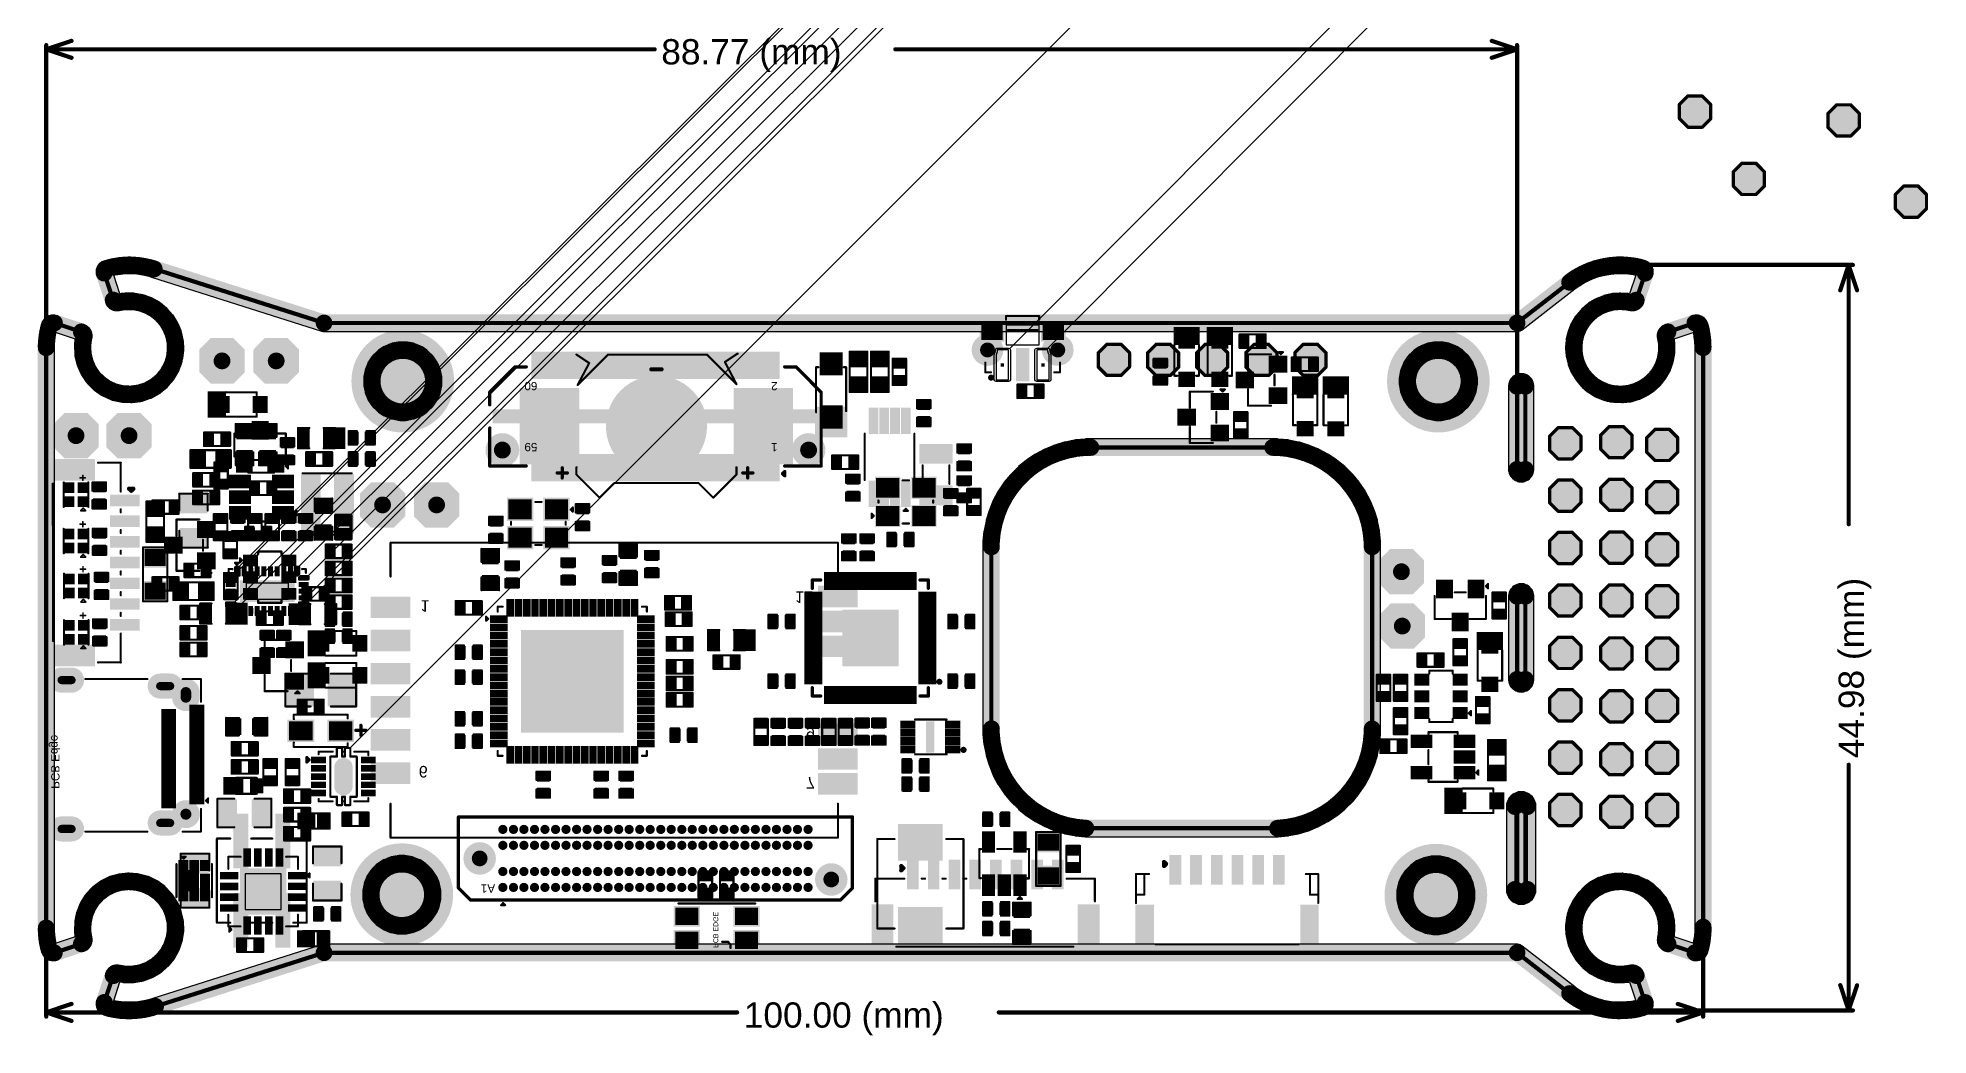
# Model space of a CAD drawing. Header units: inches. Extents: x -5 to 5450, y -4 to 5452.
# Drawn here: x -4.9 to 109.1, y -3.7 to 56.4 of the extents above; entities that cross this region are included whole.
import ezdxf

# ---------------------------------------------------------------- set-up
doc = ezdxf.new("R2010")
doc.units = ezdxf.units.IN
for name, color, linetype in [('Board_outline', 216, 'Continuous'), ('Bottom Layer', 5, 'Continuous'), ('Bottom Overlay', 54, 'Continuous'), ('Bottom Paste', 16, 'Continuous'), ('Bottom Solder', 6, 'Continuous'), ('Dimensions', 6, 'Continuous'), ('Ground', 76, 'Continuous'), ('Keep-Out Layer', 6, 'Continuous'), ('Multi-Layer', 9, 'Continuous'), ('Pad Holes', 156, 'Continuous'), ('Power', 16, 'Continuous'), ('Top Layer', 1, 'Continuous'), ('Top Overlay', 2, 'Continuous'), ('Top Paste', 8, 'Continuous'), ('Top Solder', 216, 'Continuous')]:
    doc.layers.add(name, color=color, linetype=linetype)
doc.styles.add('Arial', font='', dxfattribs={"height": 0.2})
doc.styles.get('Arial').set_extended_font_data('Arial')

msp = doc.modelspace()

# ---------------------------------------------------------------- texts
at = {"layer": 'Top Overlay', "style": 'Arial'}
for s, p in [('88.77 (mm)', (32.68, 54.84)), ('100.00 (mm)', (37.66, -3.28))]:
    msp.add_text(s, height=1.524, dxfattribs=at).set_placement(p)
msp.add_text('44.98 (mm)', height=1.524, rotation=90, dxfattribs=at).set_placement((105.26, 12.98))

# ---------------------------------------------------------------- blocks, each defined once
blk = doc.blocks.new('SMD3215_2P_B_1')
at = {"layer": 'Bottom Layer'}
for points in [[(-1.75, 0.9), (-0.75, 0.9), (-0.75, -0.9), (-1.75, -0.9)], [(0.75, 0.9), (1.75, 0.9), (1.75, -0.9), (0.75, -0.9)]]:
    blk.add_hatch(color=5, dxfattribs=at).paths.add_polyline_path(points)
at = {"layer": 'Bottom Paste'}
for points in [[(-1.75, 0.9), (-0.75, 0.9), (-0.75, -0.9), (-1.75, -0.9)], [(0.75, 0.9), (1.75, 0.9), (1.75, -0.9), (0.75, -0.9)]]:
    blk.add_hatch(color=16, dxfattribs=at).paths.add_polyline_path(points)
at = {"layer": 'Bottom Solder'}
for points in [[(-1.85, 1), (-0.65, 1), (-0.65, -1), (-1.85, -1)], [(0.65, 1), (1.85, 1), (1.85, -1), (0.65, -1)]]:
    blk.add_hatch(color=6, dxfattribs=at).paths.add_polyline_path(points)
at = {"layer": 'Bottom Overlay', "const_width": 0.127}
for points in [[(0.56, 0.81), (-0.56, 0.81)], [(0.56, -0.81), (-0.56, -0.81)]]:
    blk.add_lwpolyline(points, dxfattribs=at)
at = {"layer": 'Bottom Overlay', "const_width": 0.0635}
for points in [[(-0.59, 0.81, 1), (-0.53, 0.81, 1)], [(0.53, 0.81, 1), (0.59, 0.81, 1)], [(-0.59, -0.81, 1), (-0.53, -0.81, 1)], [(0.53, -0.81, 1), (0.59, -0.81, 1)]]:
    blk.add_lwpolyline(points, format="xyb", close=True, dxfattribs=at)
blk = doc.blocks.new('SMD3225_4P_2')
at = {"layer": 'Top Layer'}
for points in [[(-1.8, 1.45), (-0.4, 1.45), (-0.4, 0.25), (-1.8, 0.25)], [(0.4, 1.45), (1.8, 1.45), (1.8, 0.25), (0.4, 0.25)], [(-1.8, -0.25), (-0.4, -0.25), (-0.4, -1.45), (-1.8, -1.45)], [(0.4, -0.25), (1.8, -0.25), (1.8, -1.45), (0.4, -1.45)]]:
    blk.add_hatch(color=1, dxfattribs=at).paths.add_polyline_path(points)
at = {"layer": 'Top Paste'}
for points in [[(-1.8, 1.45), (-0.4, 1.45), (-0.4, 0.25), (-1.8, 0.25)], [(0.4, 1.45), (1.8, 1.45), (1.8, 0.25), (0.4, 0.25)], [(-1.8, -0.25), (-0.4, -0.25), (-0.4, -1.45), (-1.8, -1.45)], [(0.4, -0.25), (1.8, -0.25), (1.8, -1.45), (0.4, -1.45)]]:
    blk.add_hatch(color=8, dxfattribs=at).paths.add_polyline_path(points)
at = {"layer": 'Top Solder'}
for points in [[(-1.9, 1.55), (-0.3, 1.55), (-0.3, 0.15), (-1.9, 0.15)], [(0.3, 1.55), (1.9, 1.55), (1.9, 0.15), (0.3, 0.15)], [(-1.9, -0.15), (-0.3, -0.15), (-0.3, -1.55), (-1.9, -1.55)], [(0.3, -0.15), (1.9, -0.15), (1.9, -1.55), (0.3, -1.55)]]:
    blk.add_hatch(color=216, dxfattribs=at).paths.add_polyline_path(points)
at = {"layer": 'Top Overlay', "const_width": 0.127}
for points in [[(0.18, 1.3), (-0.2, 1.3)], [(-1.65, 0.08), (-1.65, -0.1)], [(1.65, 0.08), (1.65, -0.1)], [(-2.08, -0.71), (-2.08, -0.97)], [(-1.96, -0.84), (-2.08, -0.71)], [(-1.96, -0.84), (-2.08, -0.97)], [(0.18, -1.3), (-0.2, -1.3)]]:
    blk.add_lwpolyline(points, dxfattribs=at)
at = {"layer": 'Top Overlay', "const_width": 0.0635}
for points in [[(-0.23, 1.3, 1), (-0.17, 1.3, 1)], [(0.15, 1.3, 1), (0.21, 1.3, 1)], [(-1.68, 0.08, 1), (-1.62, 0.08, 1)], [(1.62, 0.08, 1), (1.68, 0.08, 1)], [(-2.11, -0.71, 1), (-2.05, -0.71, 1)], [(-2.11, -0.71, 1), (-2.05, -0.71, 1)], [(-2.11, -0.97, 1), (-2.05, -0.97, 1)], [(-2.11, -0.97, 1), (-2.05, -0.97, 1)], [(-1.99, -0.84, 1), (-1.92, -0.84, 1)], [(-1.99, -0.84, 1), (-1.92, -0.84, 1)], [(-1.68, -0.1, 1), (-1.62, -0.1, 1)], [(1.62, -0.1, 1), (1.68, -0.1, 1)], [(-0.23, -1.3, 1), (-0.17, -1.3, 1)], [(0.15, -1.3, 1), (0.21, -1.3, 1)]]:
    blk.add_lwpolyline(points, format="xyb", close=True, dxfattribs=at)
blk = doc.blocks.new('MCSJK_7U_12_00_10_10_80_B_10_3')
at = {"layer": 'Top Layer'}
for points in [[(-1.8, 1.45), (-0.4, 1.45), (-0.4, 0.25), (-1.8, 0.25)], [(0.4, 1.45), (1.8, 1.45), (1.8, 0.25), (0.4, 0.25)], [(-1.8, -0.25), (-0.4, -0.25), (-0.4, -1.45), (-1.8, -1.45)], [(0.4, -0.25), (1.8, -0.25), (1.8, -1.45), (0.4, -1.45)]]:
    blk.add_hatch(color=1, dxfattribs=at).paths.add_polyline_path(points)
at = {"layer": 'Top Paste'}
for points in [[(-1.8, 1.45), (-0.4, 1.45), (-0.4, 0.25), (-1.8, 0.25)], [(0.4, 1.45), (1.8, 1.45), (1.8, 0.25), (0.4, 0.25)], [(-1.8, -0.25), (-0.4, -0.25), (-0.4, -1.45), (-1.8, -1.45)], [(0.4, -0.25), (1.8, -0.25), (1.8, -1.45), (0.4, -1.45)]]:
    blk.add_hatch(color=8, dxfattribs=at).paths.add_polyline_path(points)
at = {"layer": 'Top Solder'}
for points in [[(-1.87, 1.52), (-0.33, 1.52), (-0.33, 0.18), (-1.87, 0.18)], [(0.33, 1.52), (1.87, 1.52), (1.87, 0.18), (0.33, 0.18)], [(-1.87, -0.18), (-0.33, -0.18), (-0.33, -1.52), (-1.87, -1.52)], [(0.33, -0.18), (1.87, -0.18), (1.87, -1.52), (0.33, -1.52)]]:
    blk.add_hatch(color=216, dxfattribs=at).paths.add_polyline_path(points)
at = {"layer": 'Top Overlay', "const_width": 0.127}
for points in [[(-0.2, 1.3), (0.2, 1.3)], [(-1.65, -0.05), (-1.65, 0.1)], [(1.65, -0.05), (1.65, 0.1)], [(-2.06, -0.71), (-1.93, -0.84)], [(-2.06, -0.97), (-2.06, -0.71)], [(-2.06, -0.97), (-1.93, -0.84)], [(-0.2, -1.3), (0.2, -1.3)]]:
    blk.add_lwpolyline(points, dxfattribs=at)
at = {"layer": 'Top Overlay', "const_width": 0.0635}
for points in [[(-0.23, 1.3, 1), (-0.17, 1.3, 1)], [(0.17, 1.3, 1), (0.23, 1.3, 1)], [(-1.68, 0.1, 1), (-1.62, 0.1, 1)], [(-1.68, -0.05, 1), (-1.62, -0.05, 1)], [(1.62, 0.1, 1), (1.68, 0.1, 1)], [(1.62, -0.05, 1), (1.68, -0.05, 1)], [(-2.09, -0.71, 1), (-2.03, -0.71, 1)], [(-2.09, -0.71, 1), (-2.03, -0.71, 1)], [(-2.09, -0.97, 1), (-2.03, -0.97, 1)], [(-2.09, -0.97, 1), (-2.03, -0.97, 1)], [(-1.96, -0.84, 1), (-1.9, -0.84, 1)], [(-1.96, -0.84, 1), (-1.9, -0.84, 1)], [(-0.23, -1.3, 1), (-0.17, -1.3, 1)], [(0.17, -1.3, 1), (0.23, -1.3, 1)]]:
    blk.add_lwpolyline(points, format="xyb", close=True, dxfattribs=at)
blk = doc.blocks.new('MSOP_8_B_4')
at = {"layer": 'Bottom Layer'}
for points in [[(-2.92, 1.2), (-1.47, 1.2), (-1.47, 0.75), (-2.92, 0.75)], [(1.48, 1.2), (2.93, 1.2), (2.93, 0.75), (1.48, 0.75)], [(-2.92, 0.55), (-1.47, 0.55), (-1.47, 0.1), (-2.92, 0.1)], [(1.48, 0.55), (2.93, 0.55), (2.93, 0.1), (1.48, 0.1)], [(-2.92, -0.1), (-1.47, -0.1), (-1.47, -0.55), (-2.92, -0.55)], [(-2.92, -0.75), (-1.47, -0.75), (-1.47, -1.2), (-2.92, -1.2)], [(1.48, -0.1), (2.93, -0.1), (2.93, -0.55), (1.48, -0.55)], [(1.48, -0.75), (2.93, -0.75), (2.93, -1.2), (1.48, -1.2)]]:
    blk.add_hatch(color=5, dxfattribs=at).paths.add_polyline_path(points)
at = {"layer": 'Bottom Paste'}
for points in [[(-2.92, 1.2), (-1.47, 1.2), (-1.47, 0.75), (-2.92, 0.75)], [(1.48, 1.2), (2.93, 1.2), (2.93, 0.75), (1.48, 0.75)], [(-2.92, 0.55), (-1.47, 0.55), (-1.47, 0.1), (-2.92, 0.1)], [(1.48, 0.55), (2.93, 0.55), (2.93, 0.1), (1.48, 0.1)], [(-2.92, -0.1), (-1.47, -0.1), (-1.47, -0.55), (-2.92, -0.55)], [(-2.92, -0.75), (-1.47, -0.75), (-1.47, -1.2), (-2.92, -1.2)], [(1.48, -0.1), (2.93, -0.1), (2.93, -0.55), (1.48, -0.55)], [(1.48, -0.75), (2.93, -0.75), (2.93, -1.2), (1.48, -1.2)]]:
    blk.add_hatch(color=16, dxfattribs=at).paths.add_polyline_path(points)
at = {"layer": 'Bottom Solder'}
for points in [[(-2.99, 1.27), (-1.4, 1.27), (-1.4, 0.68), (-2.99, 0.68)], [(1.41, 1.27), (3, 1.27), (3, 0.68), (1.41, 0.68)], [(-2.99, 0.62), (-1.4, 0.62), (-1.4, 0.03), (-2.99, 0.03)], [(1.41, 0.62), (3, 0.62), (3, 0.03), (1.41, 0.03)], [(-2.99, -0.03), (-1.4, -0.03), (-1.4, -0.62), (-2.99, -0.62)], [(-2.99, -0.68), (-1.4, -0.68), (-1.4, -1.27), (-2.99, -1.27)], [(1.41, -0.03), (3, -0.03), (3, -0.62), (1.41, -0.62)], [(1.41, -0.68), (3, -0.68), (3, -1.27), (1.41, -1.27)]]:
    blk.add_hatch(color=6, dxfattribs=at).paths.add_polyline_path(points)
at = {"layer": 'Bottom Overlay', "const_width": 0.127}
for points in [[(-1.37, 1.5), (1.43, 1.5)], [(-3.23, -0.85), (-3.1, -0.98)], [(-3.23, -0.85), (-3.23, -1.1)], [(-3.1, -0.98), (-3.23, -1.1)], [(-1.37, -1.5), (1.43, -1.5)]]:
    blk.add_lwpolyline(points, dxfattribs=at)
at = {"layer": 'Bottom Overlay', "const_width": 0.0635}
for points in [[(-1.4, 1.5, 1), (-1.34, 1.5, 1)], [(1.4, 1.5, 1), (1.46, 1.5, 1)], [(-3.26, -0.85, 1), (-3.19, -0.85, 1)], [(-3.26, -0.85, 1), (-3.19, -0.85, 1)], [(-3.26, -1.1, 1), (-3.19, -1.1, 1)], [(-3.26, -1.1, 1), (-3.19, -1.1, 1)], [(-3.13, -0.98, 1), (-3.07, -0.98, 1)], [(-3.13, -0.98, 1), (-3.07, -0.98, 1)], [(-1.4, -1.5, 1), (-1.34, -1.5, 1)], [(1.4, -1.5, 1), (1.46, -1.5, 1)]]:
    blk.add_lwpolyline(points, format="xyb", close=True, dxfattribs=at)
blk = doc.blocks.new('16_QFN__4_4__B_5')
at = {"layer": 'Bottom Layer'}
for points in [[(-1.17, 1.55), (-1.17, 2.55), (-0.82, 2.55), (-0.82, 1.55)], [(-0.52, 1.55), (-0.52, 2.55), (-0.17, 2.55), (-0.17, 1.55)], [(0.13, 1.55), (0.13, 2.55), (0.48, 2.55), (0.48, 1.55)], [(0.79, 1.55), (0.79, 2.55), (1.14, 2.55), (1.14, 1.55)], [(-2.55, 0.81), (-2.55, 1.16), (-1.55, 1.16), (-1.55, 0.81)], [(-1.35, -1.35), (-1.35, 1.35), (1.35, 1.35), (1.35, -1.35)], [(1.55, 0.82), (1.55, 1.17), (2.55, 1.17), (2.55, 0.82)], [(-2.55, 0.16), (-2.55, 0.51), (-1.55, 0.51), (-1.55, 0.16)], [(1.55, 0.17), (1.55, 0.52), (2.55, 0.52), (2.55, 0.17)], [(-2.55, -0.49), (-2.55, -0.14), (-1.55, -0.14), (-1.55, -0.49)], [(-2.55, -1.14), (-2.55, -0.79), (-1.55, -0.79), (-1.55, -1.14)], [(1.55, -0.48), (1.55, -0.13), (2.55, -0.13), (2.55, -0.48)], [(1.55, -1.14), (1.55, -0.79), (2.55, -0.79), (2.55, -1.14)], [(-1.17, -2.55), (-1.17, -1.55), (-0.82, -1.55), (-0.82, -2.55)], [(-0.52, -2.55), (-0.52, -1.55), (-0.17, -1.55), (-0.17, -2.55)], [(0.13, -2.55), (0.13, -1.55), (0.48, -1.55), (0.48, -2.55)], [(0.79, -2.55), (0.79, -1.55), (1.14, -1.55), (1.14, -2.55)]]:
    blk.add_hatch(color=5, dxfattribs=at).paths.add_polyline_path(points)
at = {"layer": 'Bottom Solder'}
for points in [[(-1.22, 1.5), (-1.22, 2.6), (-0.76, 2.6), (-0.76, 1.5)], [(-0.57, 1.5), (-0.57, 2.6), (-0.11, 2.6), (-0.11, 1.5)], [(0.08, 1.5), (0.08, 2.6), (0.54, 2.6), (0.54, 1.5)], [(0.73, 1.5), (0.73, 2.6), (1.19, 2.6), (1.19, 1.5)], [(-2.6, 0.76), (-2.6, 1.21), (-1.5, 1.21), (-1.5, 0.76)], [(-1.4, -1.4), (-1.4, 1.4), (1.4, 1.4), (1.4, -1.4)], [(1.5, 0.76), (1.5, 1.22), (2.6, 1.22), (2.6, 0.76)], [(-2.6, 0.11), (-2.6, 0.56), (-1.5, 0.56), (-1.5, 0.11)], [(1.5, 0.11), (1.5, 0.57), (2.6, 0.57), (2.6, 0.11)], [(-2.6, -0.54), (-2.6, -0.09), (-1.5, -0.09), (-1.5, -0.54)], [(-2.6, -1.19), (-2.6, -0.74), (-1.5, -0.74), (-1.5, -1.19)], [(1.5, -0.54), (1.5, -0.08), (2.6, -0.08), (2.6, -0.54)], [(1.5, -1.19), (1.5, -0.73), (2.6, -0.73), (2.6, -1.19)], [(-1.22, -2.6), (-1.22, -1.5), (-0.76, -1.5), (-0.76, -2.6)], [(-0.57, -2.6), (-0.57, -1.5), (-0.11, -1.5), (-0.11, -2.6)], [(0.08, -2.6), (0.08, -1.5), (0.54, -1.5), (0.54, -2.6)], [(0.73, -2.6), (0.73, -1.5), (1.19, -1.5), (1.19, -2.6)]]:
    blk.add_hatch(color=6, dxfattribs=at).paths.add_polyline_path(points)
at = {"layer": 'Bottom Overlay', "const_width": 0.127}
for points in [[(-1.4, 2.1), (-2.1, 2.1)], [(-2.1, 2.1), (-2.1, 1.39)], [(2.1, 2.1), (1.37, 2.1)], [(2.1, 2.1), (2.1, 1.4)], [(-2.67, -0.98), (-2.8, -0.85)], [(-2.8, -0.85), (-2.8, -1.1)], [(-2.67, -0.98), (-2.8, -1.1)], [(-2.1, -1.37), (-2.1, -2.1)], [(-1.4, -2.1), (-2.1, -2.1)], [(2.1, -2.1), (1.37, -2.1)], [(2.1, -1.37), (2.1, -2.1)]]:
    blk.add_lwpolyline(points, dxfattribs=at)
at = {"layer": 'Bottom Overlay', "const_width": 0.0635}
for points in [[(-2.13, 2.1, 1), (-2.07, 2.1, 1)], [(-2.13, 2.1, 1), (-2.07, 2.1, 1)], [(-2.13, 1.39, 1), (-2.07, 1.39, 1)], [(-1.43, 2.1, 1), (-1.36, 2.1, 1)], [(1.33, 2.1, 1), (1.4, 2.1, 1)], [(2.07, 2.1, 1), (2.13, 2.1, 1)], [(2.07, 2.1, 1), (2.13, 2.1, 1)], [(2.07, 1.4, 1), (2.13, 1.4, 1)], [(-2.83, -0.85, 1), (-2.77, -0.85, 1)], [(-2.83, -0.85, 1), (-2.77, -0.85, 1)], [(-2.83, -1.1, 1), (-2.77, -1.1, 1)], [(-2.83, -1.1, 1), (-2.77, -1.1, 1)], [(-2.7, -0.98, 1), (-2.64, -0.98, 1)], [(-2.7, -0.98, 1), (-2.64, -0.98, 1)], [(-2.13, -1.37, 1), (-2.07, -1.37, 1)], [(-2.13, -2.1, 1), (-2.07, -2.1, 1)], [(-2.13, -2.1, 1), (-2.07, -2.1, 1)], [(-1.43, -2.1, 1), (-1.36, -2.1, 1)], [(1.33, -2.1, 1), (1.4, -2.1, 1)], [(2.07, -1.37, 1), (2.13, -1.37, 1)], [(2.07, -2.1, 1), (2.13, -2.1, 1)], [(2.07, -2.1, 1), (2.13, -2.1, 1)]]:
    blk.add_lwpolyline(points, format="xyb", close=True, dxfattribs=at)
at = {"layer": 'Bottom Paste'}
for p, q in [((-1.17, 2.55), (-1.17, 2.55)), ((-1.17, 2.55), (-0.82, 2.55)), ((-1.17, 1.55), (-1.17, 2.55)), ((-0.82, 2.55), (-0.82, 1.55)), ((-0.52, 2.55), (-0.52, 2.55)), ((-0.52, 2.55), (-0.17, 2.55)), ((-0.52, 1.55), (-0.52, 2.55)), ((-0.17, 2.55), (-0.17, 1.55)), ((0.13, 2.55), (0.13, 2.55)), ((0.13, 2.55), (0.48, 2.55)), ((0.13, 1.55), (0.13, 2.55)), ((0.48, 2.55), (0.48, 1.55)), ((0.79, 2.55), (0.79, 2.55)), ((0.79, 2.55), (1.14, 2.55)), ((0.79, 1.55), (0.79, 2.55)), ((1.14, 2.55), (1.14, 1.55)), ((-2.55, 0.81), (-2.55, 1.16)), ((-2.55, 1.16), (-1.55, 1.16)), ((-1.55, 1.16), (-1.55, 1.16)), ((-1.55, 1.16), (-1.55, 0.81)), ((-0.82, 1.55), (-1.17, 1.55)), ((-0.17, 1.55), (-0.52, 1.55)), ((0.48, 1.55), (0.13, 1.55)), ((1.14, 1.55), (0.79, 1.55)), ((1.55, 0.82), (1.55, 1.17)), ((1.55, 1.17), (2.55, 1.17)), ((2.55, 1.17), (2.55, 1.17)), ((2.55, 1.17), (2.55, 0.82)), ((-1.55, 0.81), (-2.55, 0.81)), ((-2.55, 0.16), (-2.55, 0.51)), ((-2.55, 0.51), (-1.55, 0.51)), ((-1.55, 0.16), (-2.55, 0.16)), ((-1.55, 0.51), (-1.55, 0.51)), ((-1.55, 0.51), (-1.55, 0.16)), ((1.08, 1.08), (-1.08, 1.08)), ((-1.08, 1.08), (-1.08, -1.08)), ((1.08, -1.08), (1.08, 1.08)), ((2.55, 0.82), (1.55, 0.82)), ((1.55, 0.17), (1.55, 0.52)), ((1.55, 0.52), (2.55, 0.52)), ((2.55, 0.17), (1.55, 0.17)), ((2.55, 0.52), (2.55, 0.52)), ((2.55, 0.52), (2.55, 0.17)), ((-2.55, -0.49), (-2.55, -0.14)), ((-2.55, -0.14), (-1.55, -0.14)), ((-1.55, -0.49), (-2.55, -0.49)), ((-2.55, -1.14), (-2.55, -0.79)), ((-2.55, -0.79), (-1.55, -0.79)), ((-1.55, -1.14), (-2.55, -1.14)), ((-1.55, -0.14), (-1.55, -0.14)), ((-1.55, -0.14), (-1.55, -0.49)), ((-1.55, -0.79), (-1.55, -0.79)), ((-1.55, -0.79), (-1.55, -1.14)), ((-1.08, -1.08), (1.08, -1.08)), ((1.08, -1.08), (1.08, -1.08)), ((1.55, -0.48), (1.55, -0.13)), ((1.55, -0.13), (2.55, -0.13)), ((2.55, -0.48), (1.55, -0.48)), ((1.55, -1.14), (1.55, -0.79)), ((1.55, -0.79), (2.55, -0.79)), ((2.55, -1.14), (1.55, -1.14)), ((2.55, -0.13), (2.55, -0.13)), ((2.55, -0.13), (2.55, -0.48)), ((2.55, -0.79), (2.55, -0.79)), ((2.55, -0.79), (2.55, -1.14)), ((-1.17, -1.55), (-1.17, -1.55)), ((-1.17, -1.55), (-0.82, -1.55)), ((-1.17, -2.55), (-1.17, -1.55)), ((-0.82, -1.55), (-0.82, -2.55)), ((-0.52, -1.55), (-0.52, -1.55)), ((-0.52, -1.55), (-0.17, -1.55)), ((-0.52, -2.55), (-0.52, -1.55)), ((-0.17, -1.55), (-0.17, -2.55)), ((0.13, -1.55), (0.13, -1.55)), ((0.13, -1.55), (0.48, -1.55)), ((0.13, -2.55), (0.13, -1.55)), ((0.48, -1.55), (0.48, -2.55)), ((0.79, -1.55), (0.79, -1.55)), ((0.79, -1.55), (1.14, -1.55)), ((0.79, -2.55), (0.79, -1.55)), ((1.14, -1.55), (1.14, -2.55)), ((-0.82, -2.55), (-1.17, -2.55)), ((-0.17, -2.55), (-0.52, -2.55)), ((0.48, -2.55), (0.13, -2.55)), ((1.14, -2.55), (0.79, -2.55))]:
    blk.add_line(p, q, dxfattribs=at)
blk = doc.blocks.new('CSD17313Q2_B_6')
at = {"layer": 'Bottom Layer'}
for points in [[(-1.15, 0.85), (-0.69, 0.85), (-0.69, 0.45), (-1.15, 0.45)], [(-1.15, 0.2), (-0.69, 0.2), (-0.69, -0.2), (-1.15, -0.2)], [(-0.55, 0.2), (0.55, 0.2), (0.55, -0.85), (-0.55, -0.85)], [(-0.33, 0.85), (0.52, 0.85), (0.52, 0.45), (-0.33, 0.45)], [(1.15, 0.45), (0.69, 0.45), (0.69, 0.85), (1.15, 0.85)], [(1.15, -0.2), (0.69, -0.2), (0.69, 0.2), (1.15, 0.2)], [(-1.15, -0.45), (-0.69, -0.45), (-0.69, -0.85), (-1.15, -0.85)], [(1.15, -0.85), (0.69, -0.85), (0.69, -0.45), (1.15, -0.45)]]:
    blk.add_hatch(color=5, dxfattribs=at).paths.add_polyline_path(points)
at = {"layer": 'Bottom Paste'}
for points in [[(-0.5, 0.15), (0.5, 0.15), (0.5, -0.8), (-0.5, -0.8)], [(-0.28, 0.8), (0.47, 0.8), (0.47, 0.5), (-0.28, 0.5)]]:
    blk.add_hatch(color=16, dxfattribs=at).paths.add_polyline_path(points)
at = {"layer": 'Bottom Solder'}
for points in [[(-1.25, 0.95), (-0.59, 0.95), (-0.59, 0.35), (-1.25, 0.35)], [(-1.25, 0.3), (-0.59, 0.3), (-0.59, -0.3), (-1.25, -0.3)], [(-0.65, 0.3), (0.65, 0.3), (0.65, -0.95), (-0.65, -0.95)], [(-0.43, 0.95), (0.62, 0.95), (0.62, 0.35), (-0.43, 0.35)], [(1.25, 0.35), (0.59, 0.35), (0.59, 0.95), (1.25, 0.95)], [(1.25, -0.3), (0.59, -0.3), (0.59, 0.3), (1.25, 0.3)], [(-1.25, -0.35), (-0.59, -0.35), (-0.59, -0.95), (-1.25, -0.95)], [(1.25, -0.95), (0.59, -0.95), (0.59, -0.35), (1.25, -0.35)]]:
    blk.add_hatch(color=6, dxfattribs=at).paths.add_polyline_path(points)
at = {"layer": 'Bottom Overlay', "const_width": 0.127}
for points in [[(1, 1.07), (-1, 1.07)], [(-1.32, -0.64), (-1.45, -0.51)], [(-1.45, -0.76), (-1.45, -0.51)], [(-1.45, -0.76), (-1.32, -0.64)], [(1, -1.07), (-1, -1.07)]]:
    blk.add_lwpolyline(points, dxfattribs=at)
at = {"layer": 'Bottom Overlay', "const_width": 0.0635}
for points in [[(-1.03, 1.07, 1), (-0.97, 1.07, 1)], [(0.97, 1.07, 1), (1.03, 1.07, 1)], [(-1.48, -0.51, 1), (-1.42, -0.51, 1)], [(-1.48, -0.51, 1), (-1.42, -0.51, 1)], [(-1.48, -0.76, 1), (-1.42, -0.76, 1)], [(-1.48, -0.76, 1), (-1.42, -0.76, 1)], [(-1.35, -0.64, 1), (-1.29, -0.64, 1)], [(-1.35, -0.64, 1), (-1.29, -0.64, 1)], [(-1.03, -1.07, 1), (-0.97, -1.07, 1)], [(0.97, -1.07, 1), (1.03, -1.07, 1)]]:
    blk.add_lwpolyline(points, format="xyb", close=True, dxfattribs=at)
blk = doc.blocks.new('XL_1010RGBC_WS2812B_B_7')
at = {"layer": 'Bottom Layer'}
for points in [[(-0.65, 0.2), (-0.65, 0.65), (-0.2, 0.65), (-0.2, 0.2)], [(0.2, 0.2), (0.2, 0.65), (0.65, 0.65), (0.65, 0.2)], [(-0.65, -0.2), (-0.2, -0.2), (-0.2, -0.65), (-0.65, -0.65)], [(0.2, -0.2), (0.65, -0.2), (0.65, -0.65), (0.2, -0.65)]]:
    blk.add_hatch(color=5, dxfattribs=at).paths.add_polyline_path(points)
at = {"layer": 'Bottom Paste'}
for points in [[(-0.65, 0.2), (-0.65, 0.65), (-0.2, 0.65), (-0.2, 0.2)], [(0.2, 0.2), (0.2, 0.65), (0.65, 0.65), (0.65, 0.2)], [(-0.65, -0.2), (-0.2, -0.2), (-0.2, -0.65), (-0.65, -0.65)], [(0.2, -0.2), (0.65, -0.2), (0.65, -0.65), (0.2, -0.65)]]:
    blk.add_hatch(color=16, dxfattribs=at).paths.add_polyline_path(points)
at = {"layer": 'Bottom Solder'}
for points in [[(-0.75, 0.1), (-0.75, 0.75), (-0.1, 0.75), (-0.1, 0.1)], [(0.1, 0.1), (0.1, 0.75), (0.75, 0.75), (0.75, 0.1)], [(-0.75, -0.1), (-0.1, -0.1), (-0.1, -0.75), (-0.75, -0.75)], [(0.1, -0.1), (0.75, -0.1), (0.75, -0.75), (0.1, -0.75)]]:
    blk.add_hatch(color=6, dxfattribs=at).paths.add_polyline_path(points)
at = {"layer": 'Bottom Overlay'}
for points, const_width in [([(-0.74, 0.74), (0.74, 0.74)], 0.127), ([(-0.97, -0.28), (-0.97, -0.58)], 0.1), ([(-0.97, -0.28), (-0.81, -0.43)], 0.1), ([(-0.81, -0.43), (-0.97, -0.58)], 0.1), ([(-0.74, -0.74), (0.74, -0.74)], 0.127), ([(0.86, -0.41), (1.17, -0.41)], 0.1), ([(1.02, -0.25), (1.02, -0.56)], 0.1)]:
    blk.add_lwpolyline(points, dxfattribs=dict(at, const_width=const_width))
for points, const_width in [([(-0.77, 0.74, 1), (-0.7, 0.74, 1)], 0.0635), ([(0.7, 0.74, 1), (0.77, 0.74, 1)], 0.0635), ([(-0.99, -0.28, 1), (-0.94, -0.28, 1)], 0.05), ([(-0.99, -0.28, 1), (-0.94, -0.28, 1)], 0.05), ([(-0.99, -0.58, 1), (-0.94, -0.58, 1)], 0.05), ([(-0.99, -0.58, 1), (-0.94, -0.58, 1)], 0.05), ([(-0.84, -0.43, 1), (-0.79, -0.43, 1)], 0.05), ([(-0.84, -0.43, 1), (-0.79, -0.43, 1)], 0.05), ([(-0.77, -0.74, 1), (-0.7, -0.74, 1)], 0.0635), ([(0.7, -0.74, 1), (0.77, -0.74, 1)], 0.0635), ([(0.84, -0.41, 1), (0.89, -0.41, 1)], 0.05), ([(0.99, -0.25, 1), (1.04, -0.25, 1)], 0.05), ([(0.99, -0.56, 1), (1.04, -0.56, 1)], 0.05), ([(1.14, -0.41, 1), (1.19, -0.41, 1)], 0.05)]:
    blk.add_lwpolyline(points, format="xyb", close=True, dxfattribs=dict(at, const_width=const_width))
blk = doc.blocks.new('XL_1010RGBC_WS2812B_B_8')
at = {"layer": 'Bottom Layer'}
for points in [[(-0.65, 0.2), (-0.65, 0.65), (-0.2, 0.65), (-0.2, 0.2)], [(0.2, 0.2), (0.2, 0.65), (0.65, 0.65), (0.65, 0.2)], [(-0.65, -0.2), (-0.2, -0.2), (-0.2, -0.65), (-0.65, -0.65)], [(0.2, -0.2), (0.65, -0.2), (0.65, -0.65), (0.2, -0.65)]]:
    blk.add_hatch(color=5, dxfattribs=at).paths.add_polyline_path(points)
at = {"layer": 'Bottom Paste'}
for points in [[(-0.65, 0.2), (-0.65, 0.65), (-0.2, 0.65), (-0.2, 0.2)], [(0.2, 0.2), (0.2, 0.65), (0.65, 0.65), (0.65, 0.2)], [(-0.65, -0.2), (-0.2, -0.2), (-0.2, -0.65), (-0.65, -0.65)], [(0.2, -0.2), (0.65, -0.2), (0.65, -0.65), (0.2, -0.65)]]:
    blk.add_hatch(color=16, dxfattribs=at).paths.add_polyline_path(points)
at = {"layer": 'Bottom Solder'}
for points in [[(-0.75, 0.1), (-0.75, 0.75), (-0.1, 0.75), (-0.1, 0.1)], [(0.1, 0.1), (0.1, 0.75), (0.75, 0.75), (0.75, 0.1)], [(-0.75, -0.1), (-0.1, -0.1), (-0.1, -0.75), (-0.75, -0.75)], [(0.1, -0.1), (0.75, -0.1), (0.75, -0.75), (0.1, -0.75)]]:
    blk.add_hatch(color=6, dxfattribs=at).paths.add_polyline_path(points)
at = {"layer": 'Bottom Overlay'}
for points, const_width in [([(-0.74, 0.74), (0.74, 0.74)], 0.127), ([(-0.97, -0.28), (-0.97, -0.58)], 0.1), ([(-0.97, -0.28), (-0.81, -0.43)], 0.1), ([(-0.81, -0.43), (-0.97, -0.58)], 0.1), ([(-0.74, -0.74), (0.74, -0.74)], 0.127), ([(0.86, -0.41), (1.17, -0.41)], 0.1), ([(1.02, -0.25), (1.02, -0.56)], 0.1)]:
    blk.add_lwpolyline(points, dxfattribs=dict(at, const_width=const_width))
for points, const_width in [([(-0.77, 0.74, 1), (-0.7, 0.74, 1)], 0.0635), ([(0.7, 0.74, 1), (0.77, 0.74, 1)], 0.0635), ([(-0.99, -0.28, 1), (-0.94, -0.28, 1)], 0.05), ([(-0.99, -0.28, 1), (-0.94, -0.28, 1)], 0.05), ([(-0.99, -0.58, 1), (-0.94, -0.58, 1)], 0.05), ([(-0.99, -0.58, 1), (-0.94, -0.58, 1)], 0.05), ([(-0.84, -0.43, 1), (-0.79, -0.43, 1)], 0.05), ([(-0.84, -0.43, 1), (-0.79, -0.43, 1)], 0.05), ([(-0.77, -0.74, 1), (-0.7, -0.74, 1)], 0.0635), ([(0.7, -0.74, 1), (0.77, -0.74, 1)], 0.0635), ([(0.84, -0.41, 1), (0.89, -0.41, 1)], 0.05), ([(0.99, -0.25, 1), (1.04, -0.25, 1)], 0.05), ([(0.99, -0.56, 1), (1.04, -0.56, 1)], 0.05), ([(1.14, -0.41, 1), (1.19, -0.41, 1)], 0.05)]:
    blk.add_lwpolyline(points, format="xyb", close=True, dxfattribs=dict(at, const_width=const_width))
blk = doc.blocks.new('SOT_23_5_B_10')
at = {"layer": 'Bottom Layer'}
for points in [[(-1.85, 1.25), (-0.75, 1.25), (-0.75, 0.65), (-1.85, 0.65)], [(0.75, 1.25), (1.85, 1.25), (1.85, 0.65), (0.75, 0.65)], [(-1.85, 0.3), (-0.75, 0.3), (-0.75, -0.3), (-1.85, -0.3)], [(-1.85, -0.65), (-0.75, -0.65), (-0.75, -1.25), (-1.85, -1.25)], [(0.75, -0.65), (1.85, -0.65), (1.85, -1.25), (0.75, -1.25)]]:
    blk.add_hatch(color=5, dxfattribs=at).paths.add_polyline_path(points)
at = {"layer": 'Bottom Paste'}
for points in [[(-1.85, 1.25), (-0.75, 1.25), (-0.75, 0.65), (-1.85, 0.65)], [(0.75, 1.25), (1.85, 1.25), (1.85, 0.65), (0.75, 0.65)], [(-1.85, 0.3), (-0.75, 0.3), (-0.75, -0.3), (-1.85, -0.3)], [(-1.85, -0.65), (-0.75, -0.65), (-0.75, -1.25), (-1.85, -1.25)], [(0.75, -0.65), (1.85, -0.65), (1.85, -1.25), (0.75, -1.25)]]:
    blk.add_hatch(color=16, dxfattribs=at).paths.add_polyline_path(points)
at = {"layer": 'Bottom Solder'}
for points in [[(-1.95, 1.35), (-0.65, 1.35), (-0.65, 0.55), (-1.95, 0.55)], [(0.65, 1.35), (1.95, 1.35), (1.95, 0.55), (0.65, 0.55)], [(-1.95, 0.4), (-0.65, 0.4), (-0.65, -0.4), (-1.95, -0.4)], [(-1.95, -0.55), (-0.65, -0.55), (-0.65, -1.35), (-1.95, -1.35)], [(0.65, -0.55), (1.95, -0.55), (1.95, -1.35), (0.65, -1.35)]]:
    blk.add_hatch(color=6, dxfattribs=at).paths.add_polyline_path(points)
at = {"layer": 'Bottom Overlay', "const_width": 0.127}
for points in [[(-0.88, 1.5), (-0.88, 1.4)], [(-0.88, 1.5), (0.87, 1.5)], [(0.87, 1.5), (0.87, 1.4)], [(0.88, 0.42), (0.88, -0.44)], [(-2.13, -0.81), (-2.13, -1.07)], [(-2.13, -0.81), (-2.01, -0.94)], [(-2.01, -0.94), (-2.13, -1.07)], [(-0.88, -1.4), (-0.88, -1.5)], [(-0.88, -1.5), (0.87, -1.5)], [(0.87, -1.4), (0.87, -1.5)]]:
    blk.add_lwpolyline(points, dxfattribs=at)
at = {"layer": 'Bottom Overlay', "const_width": 0.0635}
for points in [[(-0.91, 1.5, 1), (-0.85, 1.5, 1)], [(-0.91, 1.5, 1), (-0.85, 1.5, 1)], [(-0.91, 1.4, 1), (-0.85, 1.4, 1)], [(0.84, 1.5, 1), (0.91, 1.5, 1)], [(0.84, 1.5, 1), (0.91, 1.5, 1)], [(0.84, 1.4, 1), (0.91, 1.4, 1)], [(0.85, 0.42, 1), (0.91, 0.42, 1)], [(-2.17, -0.81, 1), (-2.1, -0.81, 1)], [(-2.17, -0.81, 1), (-2.1, -0.81, 1)], [(-2.17, -1.07, 1), (-2.1, -1.07, 1)], [(-2.17, -1.07, 1), (-2.1, -1.07, 1)], [(-2.04, -0.94, 1), (-1.97, -0.94, 1)], [(-2.04, -0.94, 1), (-1.97, -0.94, 1)], [(0.85, -0.44, 1), (0.91, -0.44, 1)], [(-0.91, -1.4, 1), (-0.85, -1.4, 1)], [(-0.91, -1.5, 1), (-0.85, -1.5, 1)], [(-0.91, -1.5, 1), (-0.85, -1.5, 1)], [(0.84, -1.4, 1), (0.91, -1.4, 1)], [(0.84, -1.5, 1), (0.91, -1.5, 1)], [(0.84, -1.5, 1), (0.91, -1.5, 1)]]:
    blk.add_lwpolyline(points, format="xyb", close=True, dxfattribs=at)
blk = doc.blocks.new('64_VQFN__9_9__12')
at = {"layer": 'Top Layer'}
for points in [[(-3.88, 4.87), (-3.62, 4.87), (-3.62, 4), (-3.88, 4)], [(-3.38, 4.87), (-3.12, 4.87), (-3.12, 4), (-3.38, 4)], [(-2.88, 4.87), (-2.62, 4.87), (-2.62, 4), (-2.88, 4)], [(-2.38, 4.87), (-2.12, 4.87), (-2.12, 4), (-2.38, 4)], [(-1.88, 4.87), (-1.62, 4.87), (-1.62, 4), (-1.88, 4)], [(-1.38, 4.87), (-1.12, 4.87), (-1.12, 4), (-1.38, 4)], [(-0.88, 4.87), (-0.62, 4.87), (-0.62, 4), (-0.88, 4)], [(-0.38, 4.87), (-0.12, 4.87), (-0.12, 4), (-0.38, 4)], [(0.12, 4.87), (0.38, 4.87), (0.38, 4), (0.12, 4)], [(0.62, 4.87), (0.88, 4.87), (0.88, 4), (0.62, 4)], [(1.12, 4.87), (1.38, 4.87), (1.38, 4), (1.12, 4)], [(1.62, 4.87), (1.88, 4.87), (1.88, 4), (1.62, 4)], [(2.12, 4.87), (2.38, 4.87), (2.38, 4), (2.12, 4)], [(2.62, 4.87), (2.88, 4.87), (2.88, 4), (2.62, 4)], [(3.12, 4.87), (3.38, 4.87), (3.38, 4), (3.12, 4)], [(3.62, 4.87), (3.88, 4.87), (3.88, 4), (3.62, 4)], [(-4.87, 3.88), (-4, 3.88), (-4, 3.62), (-4.87, 3.62)], [(4, 3.88), (4.87, 3.88), (4.87, 3.62), (4, 3.62)], [(-4.87, 3.38), (-4, 3.38), (-4, 3.12), (-4.87, 3.12)], [(-4.87, 2.88), (-4, 2.88), (-4, 2.62), (-4.87, 2.62)], [(-4.87, 2.38), (-4, 2.38), (-4, 2.12), (-4.87, 2.12)], [(-3, 3), (3, 3), (3, -3), (-3, -3)], [(4, 3.38), (4.87, 3.38), (4.87, 3.12), (4, 3.12)], [(4, 2.88), (4.87, 2.88), (4.87, 2.62), (4, 2.62)], [(4, 2.38), (4.87, 2.38), (4.87, 2.12), (4, 2.12)], [(-4.87, 1.88), (-4, 1.88), (-4, 1.62), (-4.87, 1.62)], [(-4.87, 1.38), (-4, 1.38), (-4, 1.12), (-4.87, 1.12)], [(4, 1.88), (4.87, 1.88), (4.87, 1.62), (4, 1.62)], [(4, 1.38), (4.87, 1.38), (4.87, 1.12), (4, 1.12)], [(-4.87, 0.88), (-4, 0.88), (-4, 0.62), (-4.87, 0.62)], [(-4.87, 0.38), (-4, 0.38), (-4, 0.12), (-4.87, 0.12)], [(4, 0.88), (4.87, 0.88), (4.87, 0.62), (4, 0.62)], [(4, 0.38), (4.87, 0.38), (4.87, 0.12), (4, 0.12)], [(-4.87, -0.12), (-4, -0.12), (-4, -0.38), (-4.87, -0.38)], [(-4.87, -0.62), (-4, -0.62), (-4, -0.88), (-4.87, -0.88)], [(-4.87, -1.12), (-4, -1.12), (-4, -1.38), (-4.87, -1.38)], [(4, -0.12), (4.87, -0.12), (4.87, -0.38), (4, -0.38)], [(4, -0.62), (4.87, -0.62), (4.87, -0.88), (4, -0.88)], [(4, -1.12), (4.87, -1.12), (4.87, -1.38), (4, -1.38)], [(-4.87, -1.62), (-4, -1.62), (-4, -1.88), (-4.87, -1.88)], [(-4.87, -2.12), (-4, -2.12), (-4, -2.38), (-4.87, -2.38)], [(4, -1.62), (4.87, -1.62), (4.87, -1.88), (4, -1.88)], [(4, -2.12), (4.87, -2.12), (4.87, -2.38), (4, -2.38)], [(-4.87, -2.62), (-4, -2.62), (-4, -2.88), (-4.87, -2.88)], [(-4.87, -3.12), (-4, -3.12), (-4, -3.38), (-4.87, -3.38)], [(4, -2.62), (4.87, -2.62), (4.87, -2.88), (4, -2.88)], [(4, -3.12), (4.87, -3.12), (4.87, -3.38), (4, -3.38)], [(-4.87, -3.62), (-4, -3.62), (-4, -3.88), (-4.87, -3.88)], [(-3.88, -4), (-3.62, -4), (-3.62, -4.87), (-3.88, -4.87)], [(-3.38, -4), (-3.12, -4), (-3.12, -4.87), (-3.38, -4.87)], [(-2.88, -4), (-2.62, -4), (-2.62, -4.87), (-2.88, -4.87)], [(-2.38, -4), (-2.12, -4), (-2.12, -4.87), (-2.38, -4.87)], [(-1.88, -4), (-1.62, -4), (-1.62, -4.87), (-1.88, -4.87)], [(-1.38, -4), (-1.12, -4), (-1.12, -4.87), (-1.38, -4.87)], [(-0.88, -4), (-0.62, -4), (-0.62, -4.87), (-0.88, -4.87)], [(-0.38, -4), (-0.12, -4), (-0.12, -4.87), (-0.38, -4.87)], [(0.12, -4), (0.38, -4), (0.38, -4.87), (0.12, -4.87)], [(0.62, -4), (0.88, -4), (0.88, -4.87), (0.62, -4.87)], [(1.12, -4), (1.38, -4), (1.38, -4.87), (1.12, -4.87)], [(1.62, -4), (1.88, -4), (1.88, -4.87), (1.62, -4.87)], [(2.12, -4), (2.38, -4), (2.38, -4.87), (2.12, -4.87)], [(2.62, -4), (2.88, -4), (2.88, -4.87), (2.62, -4.87)], [(3.12, -4), (3.38, -4), (3.38, -4.87), (3.12, -4.87)], [(3.62, -4), (3.88, -4), (3.88, -4.87), (3.62, -4.87)], [(4, -3.62), (4.87, -3.62), (4.87, -3.88), (4, -3.88)]]:
    blk.add_hatch(color=1, dxfattribs=at).paths.add_polyline_path(points)
at = {"layer": 'Top Paste'}
for points in [[(-3.88, 4.87), (-3.62, 4.87), (-3.62, 4), (-3.88, 4)], [(-3.38, 4.87), (-3.12, 4.87), (-3.12, 4), (-3.38, 4)], [(-2.88, 4.87), (-2.62, 4.87), (-2.62, 4), (-2.88, 4)], [(-2.38, 4.87), (-2.12, 4.87), (-2.12, 4), (-2.38, 4)], [(-1.88, 4.87), (-1.62, 4.87), (-1.62, 4), (-1.88, 4)], [(-1.38, 4.87), (-1.12, 4.87), (-1.12, 4), (-1.38, 4)], [(-0.88, 4.87), (-0.62, 4.87), (-0.62, 4), (-0.88, 4)], [(-0.38, 4.87), (-0.12, 4.87), (-0.12, 4), (-0.38, 4)], [(0.12, 4.87), (0.38, 4.87), (0.38, 4), (0.12, 4)], [(0.62, 4.87), (0.88, 4.87), (0.88, 4), (0.62, 4)], [(1.12, 4.87), (1.38, 4.87), (1.38, 4), (1.12, 4)], [(1.62, 4.87), (1.88, 4.87), (1.88, 4), (1.62, 4)], [(2.12, 4.87), (2.38, 4.87), (2.38, 4), (2.12, 4)], [(2.62, 4.87), (2.88, 4.87), (2.88, 4), (2.62, 4)], [(3.12, 4.87), (3.38, 4.87), (3.38, 4), (3.12, 4)], [(3.62, 4.87), (3.88, 4.87), (3.88, 4), (3.62, 4)], [(-4.87, 3.88), (-4, 3.88), (-4, 3.62), (-4.87, 3.62)], [(4, 3.88), (4.87, 3.88), (4.87, 3.62), (4, 3.62)], [(-4.87, 3.38), (-4, 3.38), (-4, 3.12), (-4.87, 3.12)], [(-4.87, 2.88), (-4, 2.88), (-4, 2.62), (-4.87, 2.62)], [(-4.87, 2.38), (-4, 2.38), (-4, 2.12), (-4.87, 2.12)], [(4, 3.38), (4.87, 3.38), (4.87, 3.12), (4, 3.12)], [(4, 2.88), (4.87, 2.88), (4.87, 2.62), (4, 2.62)], [(4, 2.38), (4.87, 2.38), (4.87, 2.12), (4, 2.12)], [(-4.87, 1.88), (-4, 1.88), (-4, 1.62), (-4.87, 1.62)], [(-4.87, 1.38), (-4, 1.38), (-4, 1.12), (-4.87, 1.12)], [(4, 1.88), (4.87, 1.88), (4.87, 1.62), (4, 1.62)], [(4, 1.38), (4.87, 1.38), (4.87, 1.12), (4, 1.12)], [(-4.87, 0.88), (-4, 0.88), (-4, 0.62), (-4.87, 0.62)], [(-4.87, 0.38), (-4, 0.38), (-4, 0.12), (-4.87, 0.12)], [(4, 0.88), (4.87, 0.88), (4.87, 0.62), (4, 0.62)], [(4, 0.38), (4.87, 0.38), (4.87, 0.12), (4, 0.12)], [(-4.87, -0.12), (-4, -0.12), (-4, -0.38), (-4.87, -0.38)], [(-4.87, -0.62), (-4, -0.62), (-4, -0.88), (-4.87, -0.88)], [(-4.87, -1.12), (-4, -1.12), (-4, -1.38), (-4.87, -1.38)], [(4, -0.12), (4.87, -0.12), (4.87, -0.38), (4, -0.38)], [(4, -0.62), (4.87, -0.62), (4.87, -0.88), (4, -0.88)], [(4, -1.12), (4.87, -1.12), (4.87, -1.38), (4, -1.38)], [(-4.87, -1.62), (-4, -1.62), (-4, -1.88), (-4.87, -1.88)], [(-4.87, -2.12), (-4, -2.12), (-4, -2.38), (-4.87, -2.38)], [(4, -1.62), (4.87, -1.62), (4.87, -1.88), (4, -1.88)], [(4, -2.12), (4.87, -2.12), (4.87, -2.38), (4, -2.38)], [(-4.87, -2.62), (-4, -2.62), (-4, -2.88), (-4.87, -2.88)], [(-4.87, -3.12), (-4, -3.12), (-4, -3.38), (-4.87, -3.38)], [(4, -2.62), (4.87, -2.62), (4.87, -2.88), (4, -2.88)], [(4, -3.12), (4.87, -3.12), (4.87, -3.38), (4, -3.38)], [(-4.87, -3.62), (-4, -3.62), (-4, -3.88), (-4.87, -3.88)], [(-3.88, -4), (-3.62, -4), (-3.62, -4.87), (-3.88, -4.87)], [(-3.38, -4), (-3.12, -4), (-3.12, -4.87), (-3.38, -4.87)], [(-2.88, -4), (-2.62, -4), (-2.62, -4.87), (-2.88, -4.87)], [(-2.38, -4), (-2.12, -4), (-2.12, -4.87), (-2.38, -4.87)], [(-1.88, -4), (-1.62, -4), (-1.62, -4.87), (-1.88, -4.87)], [(-1.38, -4), (-1.12, -4), (-1.12, -4.87), (-1.38, -4.87)], [(-0.88, -4), (-0.62, -4), (-0.62, -4.87), (-0.88, -4.87)], [(-0.38, -4), (-0.12, -4), (-0.12, -4.87), (-0.38, -4.87)], [(0.12, -4), (0.38, -4), (0.38, -4.87), (0.12, -4.87)], [(0.62, -4), (0.88, -4), (0.88, -4.87), (0.62, -4.87)], [(1.12, -4), (1.38, -4), (1.38, -4.87), (1.12, -4.87)], [(1.62, -4), (1.88, -4), (1.88, -4.87), (1.62, -4.87)], [(2.12, -4), (2.38, -4), (2.38, -4.87), (2.12, -4.87)], [(2.62, -4), (2.88, -4), (2.88, -4.87), (2.62, -4.87)], [(3.12, -4), (3.38, -4), (3.38, -4.87), (3.12, -4.87)], [(3.62, -4), (3.88, -4), (3.88, -4.87), (3.62, -4.87)], [(4, -3.62), (4.87, -3.62), (4.87, -3.88), (4, -3.88)]]:
    blk.add_hatch(color=8, dxfattribs=at).paths.add_polyline_path(points)
at = {"layer": 'Top Solder'}
for points in [[(-3.98, 4.97), (-3.52, 4.97), (-3.52, 3.9), (-3.98, 3.9)], [(-3.48, 4.97), (-3.02, 4.97), (-3.02, 3.9), (-3.48, 3.9)], [(-2.98, 4.97), (-2.52, 4.97), (-2.52, 3.9), (-2.98, 3.9)], [(-2.48, 4.97), (-2.02, 4.97), (-2.02, 3.9), (-2.48, 3.9)], [(-1.98, 4.97), (-1.52, 4.97), (-1.52, 3.9), (-1.98, 3.9)], [(-1.48, 4.97), (-1.02, 4.97), (-1.02, 3.9), (-1.48, 3.9)], [(-0.98, 4.97), (-0.52, 4.97), (-0.52, 3.9), (-0.98, 3.9)], [(-0.48, 4.97), (-0.02, 4.97), (-0.02, 3.9), (-0.48, 3.9)], [(0.02, 4.97), (0.48, 4.97), (0.48, 3.9), (0.02, 3.9)], [(0.52, 4.97), (0.98, 4.97), (0.98, 3.9), (0.52, 3.9)], [(1.02, 4.97), (1.48, 4.97), (1.48, 3.9), (1.02, 3.9)], [(1.52, 4.97), (1.98, 4.97), (1.98, 3.9), (1.52, 3.9)], [(2.02, 4.97), (2.48, 4.97), (2.48, 3.9), (2.02, 3.9)], [(2.52, 4.97), (2.98, 4.97), (2.98, 3.9), (2.52, 3.9)], [(3.02, 4.97), (3.48, 4.97), (3.48, 3.9), (3.02, 3.9)], [(3.52, 4.97), (3.98, 4.97), (3.98, 3.9), (3.52, 3.9)], [(-4.97, 3.98), (-3.9, 3.98), (-3.9, 3.52), (-4.97, 3.52)], [(-4.97, 3.48), (-3.9, 3.48), (-3.9, 3.02), (-4.97, 3.02)], [(3.9, 3.98), (4.97, 3.98), (4.97, 3.52), (3.9, 3.52)], [(3.9, 3.48), (4.97, 3.48), (4.97, 3.02), (3.9, 3.02)], [(-4.97, 2.98), (-3.9, 2.98), (-3.9, 2.52), (-4.97, 2.52)], [(-4.97, 2.48), (-3.9, 2.48), (-3.9, 2.02), (-4.97, 2.02)], [(-3.1, 3.1), (3.1, 3.1), (3.1, -3.1), (-3.1, -3.1)], [(3.9, 2.98), (4.97, 2.98), (4.97, 2.52), (3.9, 2.52)], [(3.9, 2.48), (4.97, 2.48), (4.97, 2.02), (3.9, 2.02)], [(-4.97, 1.98), (-3.9, 1.98), (-3.9, 1.52), (-4.97, 1.52)], [(-4.97, 1.48), (-3.9, 1.48), (-3.9, 1.02), (-4.97, 1.02)], [(3.9, 1.98), (4.97, 1.98), (4.97, 1.52), (3.9, 1.52)], [(3.9, 1.48), (4.97, 1.48), (4.97, 1.02), (3.9, 1.02)], [(-4.97, 0.98), (-3.9, 0.98), (-3.9, 0.52), (-4.97, 0.52)], [(-4.97, 0.48), (-3.9, 0.48), (-3.9, 0.02), (-4.97, 0.02)], [(3.9, 0.98), (4.97, 0.98), (4.97, 0.52), (3.9, 0.52)], [(3.9, 0.48), (4.97, 0.48), (4.97, 0.02), (3.9, 0.02)], [(-4.97, -0.02), (-3.9, -0.02), (-3.9, -0.48), (-4.97, -0.48)], [(-4.97, -0.52), (-3.9, -0.52), (-3.9, -0.98), (-4.97, -0.98)], [(-4.97, -1.02), (-3.9, -1.02), (-3.9, -1.48), (-4.97, -1.48)], [(3.9, -0.02), (4.97, -0.02), (4.97, -0.48), (3.9, -0.48)], [(3.9, -0.52), (4.97, -0.52), (4.97, -0.98), (3.9, -0.98)], [(3.9, -1.02), (4.97, -1.02), (4.97, -1.48), (3.9, -1.48)], [(-4.97, -1.52), (-3.9, -1.52), (-3.9, -1.98), (-4.97, -1.98)], [(-4.97, -2.02), (-3.9, -2.02), (-3.9, -2.48), (-4.97, -2.48)], [(3.9, -1.52), (4.97, -1.52), (4.97, -1.98), (3.9, -1.98)], [(3.9, -2.02), (4.97, -2.02), (4.97, -2.48), (3.9, -2.48)], [(-4.97, -2.52), (-3.9, -2.52), (-3.9, -2.98), (-4.97, -2.98)], [(-4.97, -3.02), (-3.9, -3.02), (-3.9, -3.48), (-4.97, -3.48)], [(3.9, -2.52), (4.97, -2.52), (4.97, -2.98), (3.9, -2.98)], [(3.9, -3.02), (4.97, -3.02), (4.97, -3.48), (3.9, -3.48)], [(-4.97, -3.52), (-3.9, -3.52), (-3.9, -3.98), (-4.97, -3.98)], [(-3.98, -3.9), (-3.52, -3.9), (-3.52, -4.97), (-3.98, -4.97)], [(-3.48, -3.9), (-3.02, -3.9), (-3.02, -4.97), (-3.48, -4.97)], [(-2.98, -3.9), (-2.52, -3.9), (-2.52, -4.97), (-2.98, -4.97)], [(-2.48, -3.9), (-2.02, -3.9), (-2.02, -4.97), (-2.48, -4.97)], [(-1.98, -3.9), (-1.52, -3.9), (-1.52, -4.97), (-1.98, -4.97)], [(-1.48, -3.9), (-1.02, -3.9), (-1.02, -4.97), (-1.48, -4.97)], [(-0.98, -3.9), (-0.52, -3.9), (-0.52, -4.97), (-0.98, -4.97)], [(-0.48, -3.9), (-0.02, -3.9), (-0.02, -4.97), (-0.48, -4.97)], [(0.02, -3.9), (0.48, -3.9), (0.48, -4.97), (0.02, -4.97)], [(0.52, -3.9), (0.98, -3.9), (0.98, -4.97), (0.52, -4.97)], [(1.02, -3.9), (1.48, -3.9), (1.48, -4.97), (1.02, -4.97)], [(1.52, -3.9), (1.98, -3.9), (1.98, -4.97), (1.52, -4.97)], [(2.02, -3.9), (2.48, -3.9), (2.48, -4.97), (2.02, -4.97)], [(2.52, -3.9), (2.98, -3.9), (2.98, -4.97), (2.52, -4.97)], [(3.02, -3.9), (3.48, -3.9), (3.48, -4.97), (3.02, -4.97)], [(3.52, -3.9), (3.98, -3.9), (3.98, -4.97), (3.52, -4.97)], [(3.9, -3.52), (4.97, -3.52), (4.97, -3.98), (3.9, -3.98)]]:
    blk.add_hatch(color=216, dxfattribs=at).paths.add_polyline_path(points)
at = {"layer": 'Top Overlay', "const_width": 0.127}
for points in [[(-5.2, 3.9), (-5.07, 3.77)], [(-5.2, 3.65), (-5.2, 3.9)], [(-5.2, 3.65), (-5.07, 3.77)], [(-4.5, 4.2), (-4.5, 4.5)], [(-4.5, 4.5), (-4.2, 4.5)], [(4.2, 4.5), (4.5, 4.5)], [(4.5, 4.2), (4.5, 4.5)], [(-4.5, -4.5), (-4.5, -4.2)], [(-4.5, -4.5), (-4.2, -4.5)], [(4.2, -4.5), (4.5, -4.5)], [(4.5, -4.5), (4.5, -4.2)]]:
    blk.add_lwpolyline(points, dxfattribs=at)
at = {"layer": 'Top Overlay', "const_width": 0.0635}
for points in [[(-5.23, 3.9, 1), (-5.17, 3.9, 1)], [(-5.23, 3.9, 1), (-5.17, 3.9, 1)], [(-5.23, 3.65, 1), (-5.17, 3.65, 1)], [(-5.23, 3.65, 1), (-5.17, 3.65, 1)], [(-5.1, 3.77, 1), (-5.04, 3.77, 1)], [(-5.1, 3.77, 1), (-5.04, 3.77, 1)], [(-4.53, 4.5, 1), (-4.47, 4.5, 1)], [(-4.53, 4.5, 1), (-4.47, 4.5, 1)], [(-4.53, 4.2, 1), (-4.47, 4.2, 1)], [(-4.23, 4.5, 1), (-4.17, 4.5, 1)], [(4.17, 4.5, 1), (4.23, 4.5, 1)], [(4.47, 4.5, 1), (4.53, 4.5, 1)], [(4.47, 4.5, 1), (4.53, 4.5, 1)], [(4.47, 4.2, 1), (4.53, 4.2, 1)], [(-4.53, -4.2, 1), (-4.47, -4.2, 1)], [(-4.53, -4.5, 1), (-4.47, -4.5, 1)], [(-4.53, -4.5, 1), (-4.47, -4.5, 1)], [(-4.23, -4.5, 1), (-4.17, -4.5, 1)], [(4.17, -4.5, 1), (4.23, -4.5, 1)], [(4.47, -4.2, 1), (4.53, -4.2, 1)], [(4.47, -4.5, 1), (4.53, -4.5, 1)], [(4.47, -4.5, 1), (4.53, -4.5, 1)]]:
    blk.add_lwpolyline(points, format="xyb", close=True, dxfattribs=at)
blk = doc.blocks.new('XL_1010RGBC_WS2812B_B_13')
at = {"layer": 'Bottom Layer'}
for points in [[(-0.65, 0.2), (-0.65, 0.65), (-0.2, 0.65), (-0.2, 0.2)], [(0.2, 0.2), (0.2, 0.65), (0.65, 0.65), (0.65, 0.2)], [(-0.65, -0.2), (-0.2, -0.2), (-0.2, -0.65), (-0.65, -0.65)], [(0.2, -0.2), (0.65, -0.2), (0.65, -0.65), (0.2, -0.65)]]:
    blk.add_hatch(color=5, dxfattribs=at).paths.add_polyline_path(points)
at = {"layer": 'Bottom Paste'}
for points in [[(-0.65, 0.2), (-0.65, 0.65), (-0.2, 0.65), (-0.2, 0.2)], [(0.2, 0.2), (0.2, 0.65), (0.65, 0.65), (0.65, 0.2)], [(-0.65, -0.2), (-0.2, -0.2), (-0.2, -0.65), (-0.65, -0.65)], [(0.2, -0.2), (0.65, -0.2), (0.65, -0.65), (0.2, -0.65)]]:
    blk.add_hatch(color=16, dxfattribs=at).paths.add_polyline_path(points)
at = {"layer": 'Bottom Solder'}
for points in [[(-0.75, 0.1), (-0.75, 0.75), (-0.1, 0.75), (-0.1, 0.1)], [(0.1, 0.1), (0.1, 0.75), (0.75, 0.75), (0.75, 0.1)], [(-0.75, -0.1), (-0.1, -0.1), (-0.1, -0.75), (-0.75, -0.75)], [(0.1, -0.1), (0.75, -0.1), (0.75, -0.75), (0.1, -0.75)]]:
    blk.add_hatch(color=6, dxfattribs=at).paths.add_polyline_path(points)
at = {"layer": 'Bottom Overlay'}
for points, const_width in [([(-0.74, 0.74), (0.74, 0.74)], 0.127), ([(-0.97, -0.28), (-0.81, -0.43)], 0.1), ([(-0.97, -0.28), (-0.97, -0.58)], 0.1), ([(-0.81, -0.43), (-0.97, -0.58)], 0.1), ([(-0.74, -0.74), (0.74, -0.74)], 0.127), ([(0.86, -0.41), (1.17, -0.41)], 0.1), ([(1.02, -0.25), (1.02, -0.56)], 0.1)]:
    blk.add_lwpolyline(points, dxfattribs=dict(at, const_width=const_width))
for points, const_width in [([(-0.77, 0.74, 1), (-0.7, 0.74, 1)], 0.0635), ([(0.7, 0.74, 1), (0.77, 0.74, 1)], 0.0635), ([(-0.99, -0.28, 1), (-0.94, -0.28, 1)], 0.05), ([(-0.99, -0.28, 1), (-0.94, -0.28, 1)], 0.05), ([(-0.99, -0.58, 1), (-0.94, -0.58, 1)], 0.05), ([(-0.99, -0.58, 1), (-0.94, -0.58, 1)], 0.05), ([(-0.84, -0.43, 1), (-0.79, -0.43, 1)], 0.05), ([(-0.84, -0.43, 1), (-0.79, -0.43, 1)], 0.05), ([(-0.77, -0.74, 1), (-0.7, -0.74, 1)], 0.0635), ([(0.7, -0.74, 1), (0.77, -0.74, 1)], 0.0635), ([(0.84, -0.41, 1), (0.89, -0.41, 1)], 0.05), ([(0.99, -0.25, 1), (1.04, -0.25, 1)], 0.05), ([(0.99, -0.56, 1), (1.04, -0.56, 1)], 0.05), ([(1.14, -0.41, 1), (1.19, -0.41, 1)], 0.05)]:
    blk.add_lwpolyline(points, format="xyb", close=True, dxfattribs=dict(at, const_width=const_width))
blk = doc.blocks.new('BL_R8812AF1_B_14')
at = {"layer": 'Bottom Layer'}
for points in [[(12.4, 6.2), (14.6, 6.2), (14.6, 5.1), (12.4, 5.1)], [(-14.6, 5.55), (-12.4, 5.55), (-12.4, 4.45), (-14.6, 4.45)], [(12.4, 4.7), (14.6, 4.7), (14.6, 3.6), (12.4, 3.6)], [(-14.6, 3.55), (-12.4, 3.55), (-12.4, 2.45), (-14.6, 2.45)], [(12.4, 3.2), (14.6, 3.2), (14.6, 2.1), (12.4, 2.1)], [(-14.6, 1.55), (-12.4, 1.55), (-12.4, 0.45), (-14.6, 0.45)], [(-14.6, -0.45), (-12.4, -0.45), (-12.4, -1.55), (-14.6, -1.55)], [(12.4, -2.1), (14.6, -2.1), (14.6, -3.2), (12.4, -3.2)], [(-14.6, -2.45), (-12.4, -2.45), (-12.4, -3.55), (-14.6, -3.55)], [(-14.6, -4.45), (-12.4, -4.45), (-12.4, -5.55), (-14.6, -5.55)], [(12.4, -3.6), (14.6, -3.6), (14.6, -4.7), (12.4, -4.7)], [(12.4, -5.1), (14.6, -5.1), (14.6, -6.2), (12.4, -6.2)]]:
    blk.add_hatch(color=5, dxfattribs=at).paths.add_polyline_path(points)
at = {"layer": 'Bottom Paste'}
for points in [[(12.4, 6.2), (14.6, 6.2), (14.6, 5.1), (12.4, 5.1)], [(-14.6, 5.55), (-12.4, 5.55), (-12.4, 4.45), (-14.6, 4.45)], [(12.4, 4.7), (14.6, 4.7), (14.6, 3.6), (12.4, 3.6)], [(-14.6, 3.55), (-12.4, 3.55), (-12.4, 2.45), (-14.6, 2.45)], [(12.4, 3.2), (14.6, 3.2), (14.6, 2.1), (12.4, 2.1)], [(-14.6, 1.55), (-12.4, 1.55), (-12.4, 0.45), (-14.6, 0.45)], [(-14.6, -0.45), (-12.4, -0.45), (-12.4, -1.55), (-14.6, -1.55)], [(12.4, -2.1), (14.6, -2.1), (14.6, -3.2), (12.4, -3.2)], [(-14.6, -2.45), (-12.4, -2.45), (-12.4, -3.55), (-14.6, -3.55)], [(-14.6, -4.45), (-12.4, -4.45), (-12.4, -5.55), (-14.6, -5.55)], [(12.4, -3.6), (14.6, -3.6), (14.6, -4.7), (12.4, -4.7)], [(12.4, -5.1), (14.6, -5.1), (14.6, -6.2), (12.4, -6.2)]]:
    blk.add_hatch(color=16, dxfattribs=at).paths.add_polyline_path(points)
at = {"layer": 'Bottom Solder'}
for points in [[(12.3, 6.3), (14.7, 6.3), (14.7, 5), (12.3, 5)], [(-14.7, 5.65), (-12.3, 5.65), (-12.3, 4.35), (-14.7, 4.35)], [(12.3, 4.8), (14.7, 4.8), (14.7, 3.5), (12.3, 3.5)], [(-14.7, 3.65), (-12.3, 3.65), (-12.3, 2.35), (-14.7, 2.35)], [(12.3, 3.3), (14.7, 3.3), (14.7, 2), (12.3, 2)], [(-14.7, 1.65), (-12.3, 1.65), (-12.3, 0.35), (-14.7, 0.35)], [(-14.7, -0.35), (-12.3, -0.35), (-12.3, -1.65), (-14.7, -1.65)], [(12.3, -2), (14.7, -2), (14.7, -3.3), (12.3, -3.3)], [(-14.7, -2.35), (-12.3, -2.35), (-12.3, -3.65), (-14.7, -3.65)], [(-14.7, -4.35), (-12.3, -4.35), (-12.3, -5.65), (-14.7, -5.65)], [(12.3, -3.5), (14.7, -3.5), (14.7, -4.8), (12.3, -4.8)], [(12.3, -5), (14.7, -5), (14.7, -6.3), (12.3, -6.3)]]:
    blk.add_hatch(color=6, dxfattribs=at).paths.add_polyline_path(points)
at = {"layer": 'Bottom Overlay', "const_width": 0.127}
for points in [[(-13.5, 8.9), (13.5, 8.9)], [(-13.5, 6.85), (-13.5, 8.9)], [(13.5, 6.85), (13.5, 8.9)], [(-13.5, -8.9), (-13.5, -6.85)], [(13.5, -8.9), (13.5, -6.85)], [(-13.5, -8.9), (13.5, -8.9)]]:
    blk.add_lwpolyline(points, dxfattribs=at)
at = {"layer": 'Bottom Overlay', "const_width": 0.0635}
for points in [[(-13.53, 8.9, 1), (-13.47, 8.9, 1)], [(-13.53, 8.9, 1), (-13.47, 8.9, 1)], [(13.47, 8.9, 1), (13.53, 8.9, 1)], [(13.47, 8.9, 1), (13.53, 8.9, 1)], [(-13.53, 6.85, 1), (-13.47, 6.85, 1)], [(13.47, 6.85, 1), (13.53, 6.85, 1)], [(-13.53, -6.85, 1), (-13.47, -6.85, 1)], [(13.47, -6.85, 1), (13.53, -6.85, 1)], [(-13.53, -8.9, 1), (-13.47, -8.9, 1)], [(-13.53, -8.9, 1), (-13.47, -8.9, 1)], [(13.47, -8.9, 1), (13.53, -8.9, 1)], [(13.47, -8.9, 1), (13.53, -8.9, 1)]]:
    blk.add_lwpolyline(points, format="xyb", close=True, dxfattribs=at)
at = {"layer": 'Bottom Overlay', "style": 'Arial', "text_generation_flag": 2}
for s, p in [('12', (10.91, 5.96)), ('1', (-11.7, 5.43)), ('9', (11.57, -2.24)), ('6', (-11.8, -4.57)), ('7', (11.57, -5.24))]:
    blk.add_text(s, height=0.7, rotation=180, dxfattribs=at).set_placement(p)
blk = doc.blocks.new('XL_1010RGBC_WS2812B_B_15')
at = {"layer": 'Bottom Layer'}
for points in [[(-0.65, 0.2), (-0.65, 0.65), (-0.2, 0.65), (-0.2, 0.2)], [(0.2, 0.2), (0.2, 0.65), (0.65, 0.65), (0.65, 0.2)], [(-0.65, -0.2), (-0.2, -0.2), (-0.2, -0.65), (-0.65, -0.65)], [(0.2, -0.2), (0.65, -0.2), (0.65, -0.65), (0.2, -0.65)]]:
    blk.add_hatch(color=5, dxfattribs=at).paths.add_polyline_path(points)
at = {"layer": 'Bottom Paste'}
for points in [[(-0.65, 0.2), (-0.65, 0.65), (-0.2, 0.65), (-0.2, 0.2)], [(0.2, 0.2), (0.2, 0.65), (0.65, 0.65), (0.65, 0.2)], [(-0.65, -0.2), (-0.2, -0.2), (-0.2, -0.65), (-0.65, -0.65)], [(0.2, -0.2), (0.65, -0.2), (0.65, -0.65), (0.2, -0.65)]]:
    blk.add_hatch(color=16, dxfattribs=at).paths.add_polyline_path(points)
at = {"layer": 'Bottom Solder'}
for points in [[(-0.75, 0.1), (-0.75, 0.75), (-0.1, 0.75), (-0.1, 0.1)], [(0.1, 0.1), (0.1, 0.75), (0.75, 0.75), (0.75, 0.1)], [(-0.75, -0.1), (-0.1, -0.1), (-0.1, -0.75), (-0.75, -0.75)], [(0.1, -0.1), (0.75, -0.1), (0.75, -0.75), (0.1, -0.75)]]:
    blk.add_hatch(color=6, dxfattribs=at).paths.add_polyline_path(points)
at = {"layer": 'Bottom Overlay'}
for points, const_width in [([(-0.74, 0.74), (0.74, 0.74)], 0.127), ([(-0.97, -0.28), (-0.81, -0.43)], 0.1), ([(-0.97, -0.28), (-0.97, -0.58)], 0.1), ([(-0.81, -0.43), (-0.97, -0.58)], 0.1), ([(-0.74, -0.74), (0.74, -0.74)], 0.127), ([(0.86, -0.41), (1.17, -0.41)], 0.1), ([(1.02, -0.25), (1.02, -0.56)], 0.1)]:
    blk.add_lwpolyline(points, dxfattribs=dict(at, const_width=const_width))
for points, const_width in [([(-0.77, 0.74, 1), (-0.7, 0.74, 1)], 0.0635), ([(0.7, 0.74, 1), (0.77, 0.74, 1)], 0.0635), ([(-0.99, -0.28, 1), (-0.94, -0.28, 1)], 0.05), ([(-0.99, -0.28, 1), (-0.94, -0.28, 1)], 0.05), ([(-0.99, -0.58, 1), (-0.94, -0.58, 1)], 0.05), ([(-0.99, -0.58, 1), (-0.94, -0.58, 1)], 0.05), ([(-0.84, -0.43, 1), (-0.79, -0.43, 1)], 0.05), ([(-0.84, -0.43, 1), (-0.79, -0.43, 1)], 0.05), ([(-0.77, -0.74, 1), (-0.7, -0.74, 1)], 0.0635), ([(0.7, -0.74, 1), (0.77, -0.74, 1)], 0.0635), ([(0.84, -0.41, 1), (0.89, -0.41, 1)], 0.05), ([(0.99, -0.25, 1), (1.04, -0.25, 1)], 0.05), ([(0.99, -0.56, 1), (1.04, -0.56, 1)], 0.05), ([(1.14, -0.41, 1), (1.19, -0.41, 1)], 0.05)]:
    blk.add_lwpolyline(points, format="xyb", close=True, dxfattribs=dict(at, const_width=const_width))
blk = doc.blocks.new('8_USON__2_3__16')
at = {"layer": 'Top Layer'}
for points in [[(-0.36, 0.14), (0.36, 0.14), (0.36, -0.14), (-0.36, -0.14)], [(1.2, 0.1), (1.5, 0.1), (1.5, -1.6), (1.2, -1.6)], [(2.34, 0.14), (3.05, 0.14), (3.05, -0.14), (2.34, -0.14)], [(-0.36, -0.36), (0.36, -0.36), (0.36, -0.64), (-0.36, -0.64)], [(-0.36, -0.86), (0.36, -0.86), (0.36, -1.14), (-0.36, -1.14)], [(2.34, -0.36), (3.05, -0.36), (3.05, -0.64), (2.34, -0.64)], [(2.34, -0.86), (3.05, -0.86), (3.05, -1.14), (2.34, -1.14)], [(-0.36, -1.36), (0.36, -1.36), (0.36, -1.64), (-0.36, -1.64)], [(2.34, -1.36), (3.05, -1.36), (3.05, -1.64), (2.34, -1.64)]]:
    blk.add_hatch(color=1, dxfattribs=at).paths.add_polyline_path(points)
at = {"layer": 'Top Paste'}
for points in [[(-0.36, 0.14), (0.36, 0.14), (0.36, -0.14), (-0.36, -0.14)], [(1.2, 0.1), (1.5, 0.1), (1.5, -1.6), (1.2, -1.6)], [(2.34, 0.14), (3.05, 0.14), (3.05, -0.14), (2.34, -0.14)], [(-0.36, -0.36), (0.36, -0.36), (0.36, -0.64), (-0.36, -0.64)], [(-0.36, -0.86), (0.36, -0.86), (0.36, -1.14), (-0.36, -1.14)], [(2.34, -0.36), (3.05, -0.36), (3.05, -0.64), (2.34, -0.64)], [(2.34, -0.86), (3.05, -0.86), (3.05, -1.14), (2.34, -1.14)], [(-0.36, -1.36), (0.36, -1.36), (0.36, -1.64), (-0.36, -1.64)], [(2.34, -1.36), (3.05, -1.36), (3.05, -1.64), (2.34, -1.64)]]:
    blk.add_hatch(color=8, dxfattribs=at).paths.add_polyline_path(points)
at = {"layer": 'Top Solder'}
for points in [[(-0.46, 0.24), (0.46, 0.24), (0.46, -0.24), (-0.46, -0.24)], [(1.1, 0.2), (1.6, 0.2), (1.6, -1.7), (1.1, -1.7)], [(2.24, 0.24), (3.15, 0.24), (3.15, -0.24), (2.24, -0.24)], [(-0.46, -0.26), (0.46, -0.26), (0.46, -0.74), (-0.46, -0.74)], [(-0.46, -0.76), (0.46, -0.76), (0.46, -1.24), (-0.46, -1.24)], [(2.24, -0.26), (3.15, -0.26), (3.15, -0.74), (2.24, -0.74)], [(2.24, -0.76), (3.15, -0.76), (3.15, -1.24), (2.24, -1.24)], [(-0.46, -1.26), (0.46, -1.26), (0.46, -1.74), (-0.46, -1.74)], [(2.24, -1.26), (3.15, -1.26), (3.15, -1.74), (2.24, -1.74)]]:
    blk.add_hatch(color=216, dxfattribs=at).paths.add_polyline_path(points)
at = {"layer": 'Top Overlay'}
for points, const_width in [([(-0.6, 0.03, 1), (-0.72, 0.03, 1)], 0.254), ([(-0.78, 0.03, 1), (-0.65, 0.03, 1)], 0.127), ([(-0.67, 0.03, 1), (-0.54, 0.03, 1)], 0.127), ([(0.32, 0.3, 1), (0.38, 0.3, 1)], 0.0635), ([(2.22, 0.3, 1), (2.29, 0.3, 1)], 0.0635), ([(0.32, -1.8, 1), (0.38, -1.8, 1)], 0.0635), ([(2.22, -1.8, 1), (2.29, -1.8, 1)], 0.0635)]:
    blk.add_lwpolyline(points, format="xyb", close=True, dxfattribs=dict(at, const_width=const_width))
at = {"layer": 'Top Overlay', "const_width": 0.127}
for points in [[(2.26, 0.3), (0.35, 0.3)], [(2.26, -1.8), (0.35, -1.8)]]:
    blk.add_lwpolyline(points, dxfattribs=at)
blk = doc.blocks.new('QFN_56__7_7__17')
at = {"layer": 'Top Layer'}
for points in [[(-2.7, 3), (-2.7, 3.88), (-2.5, 3.88), (-2.5, 3)], [(-2.3, 3), (-2.3, 3.88), (-2.1, 3.88), (-2.1, 3)], [(-1.9, 3), (-1.9, 3.88), (-1.7, 3.88), (-1.7, 3)], [(-1.5, 3), (-1.5, 3.88), (-1.3, 3.88), (-1.3, 3)], [(-1.1, 3), (-1.1, 3.88), (-0.9, 3.88), (-0.9, 3)], [(-0.7, 3), (-0.7, 3.88), (-0.5, 3.88), (-0.5, 3)], [(-0.3, 3), (-0.3, 3.88), (-0.1, 3.88), (-0.1, 3)], [(0.1, 3), (0.1, 3.88), (0.3, 3.88), (0.3, 3)], [(0.5, 3), (0.5, 3.88), (0.7, 3.88), (0.7, 3)], [(0.9, 3), (0.9, 3.88), (1.1, 3.88), (1.1, 3)], [(1.3, 3), (1.3, 3.88), (1.5, 3.88), (1.5, 3)], [(1.7, 3), (1.7, 3.88), (1.9, 3.88), (1.9, 3)], [(2.1, 3), (2.1, 3.88), (2.3, 3.88), (2.3, 3)], [(2.5, 3), (2.5, 3.88), (2.7, 3.88), (2.7, 3)], [(-3.88, 2.7), (-3, 2.7), (-3, 2.5), (-3.88, 2.5)], [(-3.88, 2.3), (-3, 2.3), (-3, 2.1), (-3.88, 2.1)], [(3, 2.7), (3.88, 2.7), (3.88, 2.5), (3, 2.5)], [(3, 2.3), (3.88, 2.3), (3.88, 2.1), (3, 2.1)], [(-3.88, 1.9), (-3, 1.9), (-3, 1.7), (-3.88, 1.7)], [(-3.88, 1.5), (-3, 1.5), (-3, 1.3), (-3.88, 1.3)], [(-1.6, 1.6), (1.6, 1.6), (1.6, -1.6), (-1.6, -1.6)], [(3, 1.9), (3.88, 1.9), (3.88, 1.7), (3, 1.7)], [(3, 1.5), (3.88, 1.5), (3.88, 1.3), (3, 1.3)], [(-3.88, 1.1), (-3, 1.1), (-3, 0.9), (-3.88, 0.9)], [(-3.88, 0.7), (-3, 0.7), (-3, 0.5), (-3.88, 0.5)], [(-3.88, 0.3), (-3, 0.3), (-3, 0.1), (-3.88, 0.1)], [(3, 1.1), (3.88, 1.1), (3.88, 0.9), (3, 0.9)], [(3, 0.7), (3.88, 0.7), (3.88, 0.5), (3, 0.5)], [(3, 0.3), (3.88, 0.3), (3.88, 0.1), (3, 0.1)], [(-3.88, -0.1), (-3, -0.1), (-3, -0.3), (-3.88, -0.3)], [(-3.88, -0.5), (-3, -0.5), (-3, -0.7), (-3.88, -0.7)], [(-3.88, -0.9), (-3, -0.9), (-3, -1.1), (-3.88, -1.1)], [(3, -0.1), (3.88, -0.1), (3.88, -0.3), (3, -0.3)], [(3, -0.5), (3.88, -0.5), (3.88, -0.7), (3, -0.7)], [(3, -0.9), (3.88, -0.9), (3.88, -1.1), (3, -1.1)], [(-3.88, -1.3), (-3, -1.3), (-3, -1.5), (-3.88, -1.5)], [(-3.88, -1.7), (-3, -1.7), (-3, -1.9), (-3.88, -1.9)], [(-3.88, -2.1), (-3, -2.1), (-3, -2.3), (-3.88, -2.3)], [(3, -1.3), (3.88, -1.3), (3.88, -1.5), (3, -1.5)], [(3, -1.7), (3.88, -1.7), (3.88, -1.9), (3, -1.9)], [(3, -2.1), (3.88, -2.1), (3.88, -2.3), (3, -2.3)], [(-3.88, -2.5), (-3, -2.5), (-3, -2.7), (-3.88, -2.7)], [(-2.7, -3.88), (-2.7, -3), (-2.5, -3), (-2.5, -3.88)], [(-2.3, -3.88), (-2.3, -3), (-2.1, -3), (-2.1, -3.88)], [(-1.9, -3.88), (-1.9, -3), (-1.7, -3), (-1.7, -3.88)], [(-1.5, -3.88), (-1.5, -3), (-1.3, -3), (-1.3, -3.88)], [(-1.1, -3.88), (-1.1, -3), (-0.9, -3), (-0.9, -3.88)], [(-0.7, -3.88), (-0.7, -3), (-0.5, -3), (-0.5, -3.88)], [(-0.3, -3.88), (-0.3, -3), (-0.1, -3), (-0.1, -3.88)], [(0.1, -3.88), (0.1, -3), (0.3, -3), (0.3, -3.88)], [(0.5, -3.88), (0.5, -3), (0.7, -3), (0.7, -3.88)], [(0.9, -3.88), (0.9, -3), (1.1, -3), (1.1, -3.88)], [(1.3, -3.88), (1.3, -3), (1.5, -3), (1.5, -3.88)], [(1.7, -3.88), (1.7, -3), (1.9, -3), (1.9, -3.88)], [(2.1, -3.88), (2.1, -3), (2.3, -3), (2.3, -3.88)], [(2.5, -3.88), (2.5, -3), (2.7, -3), (2.7, -3.88)], [(3, -2.5), (3.88, -2.5), (3.88, -2.7), (3, -2.7)]]:
    blk.add_hatch(color=1, dxfattribs=at).paths.add_polyline_path(points)
at = {"layer": 'Top Paste'}
for points in [[(-2.7, 3), (-2.7, 3.88), (-2.5, 3.88), (-2.5, 3)], [(-2.3, 3), (-2.3, 3.88), (-2.1, 3.88), (-2.1, 3)], [(-1.9, 3), (-1.9, 3.88), (-1.7, 3.88), (-1.7, 3)], [(-1.5, 3), (-1.5, 3.88), (-1.3, 3.88), (-1.3, 3)], [(-1.1, 3), (-1.1, 3.88), (-0.9, 3.88), (-0.9, 3)], [(-0.7, 3), (-0.7, 3.88), (-0.5, 3.88), (-0.5, 3)], [(-0.3, 3), (-0.3, 3.88), (-0.1, 3.88), (-0.1, 3)], [(0.1, 3), (0.1, 3.88), (0.3, 3.88), (0.3, 3)], [(0.5, 3), (0.5, 3.88), (0.7, 3.88), (0.7, 3)], [(0.9, 3), (0.9, 3.88), (1.1, 3.88), (1.1, 3)], [(1.3, 3), (1.3, 3.88), (1.5, 3.88), (1.5, 3)], [(1.7, 3), (1.7, 3.88), (1.9, 3.88), (1.9, 3)], [(2.1, 3), (2.1, 3.88), (2.3, 3.88), (2.3, 3)], [(2.5, 3), (2.5, 3.88), (2.7, 3.88), (2.7, 3)], [(-3.88, 2.7), (-3, 2.7), (-3, 2.5), (-3.88, 2.5)], [(-3.88, 2.3), (-3, 2.3), (-3, 2.1), (-3.88, 2.1)], [(3, 2.7), (3.88, 2.7), (3.88, 2.5), (3, 2.5)], [(3, 2.3), (3.88, 2.3), (3.88, 2.1), (3, 2.1)], [(-3.88, 1.9), (-3, 1.9), (-3, 1.7), (-3.88, 1.7)], [(-3.88, 1.5), (-3, 1.5), (-3, 1.3), (-3.88, 1.3)], [(-1.6, 1.6), (1.6, 1.6), (1.6, -1.6), (-1.6, -1.6)], [(3, 1.9), (3.88, 1.9), (3.88, 1.7), (3, 1.7)], [(3, 1.5), (3.88, 1.5), (3.88, 1.3), (3, 1.3)], [(-3.88, 1.1), (-3, 1.1), (-3, 0.9), (-3.88, 0.9)], [(-3.88, 0.7), (-3, 0.7), (-3, 0.5), (-3.88, 0.5)], [(-3.88, 0.3), (-3, 0.3), (-3, 0.1), (-3.88, 0.1)], [(3, 1.1), (3.88, 1.1), (3.88, 0.9), (3, 0.9)], [(3, 0.7), (3.88, 0.7), (3.88, 0.5), (3, 0.5)], [(3, 0.3), (3.88, 0.3), (3.88, 0.1), (3, 0.1)], [(-3.88, -0.1), (-3, -0.1), (-3, -0.3), (-3.88, -0.3)], [(-3.88, -0.5), (-3, -0.5), (-3, -0.7), (-3.88, -0.7)], [(-3.88, -0.9), (-3, -0.9), (-3, -1.1), (-3.88, -1.1)], [(3, -0.1), (3.88, -0.1), (3.88, -0.3), (3, -0.3)], [(3, -0.5), (3.88, -0.5), (3.88, -0.7), (3, -0.7)], [(3, -0.9), (3.88, -0.9), (3.88, -1.1), (3, -1.1)], [(-3.88, -1.3), (-3, -1.3), (-3, -1.5), (-3.88, -1.5)], [(-3.88, -1.7), (-3, -1.7), (-3, -1.9), (-3.88, -1.9)], [(-3.88, -2.1), (-3, -2.1), (-3, -2.3), (-3.88, -2.3)], [(3, -1.3), (3.88, -1.3), (3.88, -1.5), (3, -1.5)], [(3, -1.7), (3.88, -1.7), (3.88, -1.9), (3, -1.9)], [(3, -2.1), (3.88, -2.1), (3.88, -2.3), (3, -2.3)], [(-3.88, -2.5), (-3, -2.5), (-3, -2.7), (-3.88, -2.7)], [(-2.7, -3.88), (-2.7, -3), (-2.5, -3), (-2.5, -3.88)], [(-2.3, -3.88), (-2.3, -3), (-2.1, -3), (-2.1, -3.88)], [(-1.9, -3.88), (-1.9, -3), (-1.7, -3), (-1.7, -3.88)], [(-1.5, -3.88), (-1.5, -3), (-1.3, -3), (-1.3, -3.88)], [(-1.1, -3.88), (-1.1, -3), (-0.9, -3), (-0.9, -3.88)], [(-0.7, -3.88), (-0.7, -3), (-0.5, -3), (-0.5, -3.88)], [(-0.3, -3.88), (-0.3, -3), (-0.1, -3), (-0.1, -3.88)], [(0.1, -3.88), (0.1, -3), (0.3, -3), (0.3, -3.88)], [(0.5, -3.88), (0.5, -3), (0.7, -3), (0.7, -3.88)], [(0.9, -3.88), (0.9, -3), (1.1, -3), (1.1, -3.88)], [(1.3, -3.88), (1.3, -3), (1.5, -3), (1.5, -3.88)], [(1.7, -3.88), (1.7, -3), (1.9, -3), (1.9, -3.88)], [(2.1, -3.88), (2.1, -3), (2.3, -3), (2.3, -3.88)], [(2.5, -3.88), (2.5, -3), (2.7, -3), (2.7, -3.88)], [(3, -2.5), (3.88, -2.5), (3.88, -2.7), (3, -2.7)]]:
    blk.add_hatch(color=8, dxfattribs=at).paths.add_polyline_path(points)
at = {"layer": 'Top Solder'}
for points in [[(-2.8, 2.9), (-2.8, 3.98), (-2.4, 3.98), (-2.4, 2.9)], [(-2.4, 2.9), (-2.4, 3.98), (-2, 3.98), (-2, 2.9)], [(-2, 2.9), (-2, 3.98), (-1.6, 3.98), (-1.6, 2.9)], [(-1.6, 2.9), (-1.6, 3.98), (-1.2, 3.98), (-1.2, 2.9)], [(-1.2, 2.9), (-1.2, 3.98), (-0.8, 3.98), (-0.8, 2.9)], [(-0.8, 2.9), (-0.8, 3.98), (-0.4, 3.98), (-0.4, 2.9)], [(-0.4, 2.9), (-0.4, 3.98), (0, 3.98), (0, 2.9)], [(0, 2.9), (0, 3.98), (0.4, 3.98), (0.4, 2.9)], [(0.4, 2.9), (0.4, 3.98), (0.8, 3.98), (0.8, 2.9)], [(0.8, 2.9), (0.8, 3.98), (1.2, 3.98), (1.2, 2.9)], [(1.2, 2.9), (1.2, 3.98), (1.6, 3.98), (1.6, 2.9)], [(1.6, 2.9), (1.6, 3.98), (2, 3.98), (2, 2.9)], [(2, 2.9), (2, 3.98), (2.4, 3.98), (2.4, 2.9)], [(2.4, 2.9), (2.4, 3.98), (2.8, 3.98), (2.8, 2.9)], [(-3.98, 2.8), (-2.9, 2.8), (-2.9, 2.4), (-3.98, 2.4)], [(-3.98, 2.4), (-2.9, 2.4), (-2.9, 2), (-3.98, 2)], [(2.9, 2.8), (3.98, 2.8), (3.98, 2.4), (2.9, 2.4)], [(2.9, 2.4), (3.98, 2.4), (3.98, 2), (2.9, 2)], [(-3.98, 2), (-2.9, 2), (-2.9, 1.6), (-3.98, 1.6)], [(-3.98, 1.6), (-2.9, 1.6), (-2.9, 1.2), (-3.98, 1.2)], [(-3.98, 1.2), (-2.9, 1.2), (-2.9, 0.8), (-3.98, 0.8)], [(-1.7, 1.7), (1.7, 1.7), (1.7, -1.7), (-1.7, -1.7)], [(2.9, 2), (3.98, 2), (3.98, 1.6), (2.9, 1.6)], [(2.9, 1.6), (3.98, 1.6), (3.98, 1.2), (2.9, 1.2)], [(2.9, 1.2), (3.98, 1.2), (3.98, 0.8), (2.9, 0.8)], [(-3.98, 0.8), (-2.9, 0.8), (-2.9, 0.4), (-3.98, 0.4)], [(-3.98, 0.4), (-2.9, 0.4), (-2.9, 0), (-3.98, 0)], [(-3.98, 0), (-2.9, 0), (-2.9, -0.4), (-3.98, -0.4)], [(2.9, 0.8), (3.98, 0.8), (3.98, 0.4), (2.9, 0.4)], [(2.9, 0.4), (3.98, 0.4), (3.98, 0), (2.9, 0)], [(2.9, 0), (3.98, 0), (3.98, -0.4), (2.9, -0.4)], [(-3.98, -0.4), (-2.9, -0.4), (-2.9, -0.8), (-3.98, -0.8)], [(-3.98, -0.8), (-2.9, -0.8), (-2.9, -1.2), (-3.98, -1.2)], [(2.9, -0.4), (3.98, -0.4), (3.98, -0.8), (2.9, -0.8)], [(2.9, -0.8), (3.98, -0.8), (3.98, -1.2), (2.9, -1.2)], [(-3.98, -1.2), (-2.9, -1.2), (-2.9, -1.6), (-3.98, -1.6)], [(-3.98, -1.6), (-2.9, -1.6), (-2.9, -2), (-3.98, -2)], [(-3.98, -2), (-2.9, -2), (-2.9, -2.4), (-3.98, -2.4)], [(2.9, -1.2), (3.98, -1.2), (3.98, -1.6), (2.9, -1.6)], [(2.9, -1.6), (3.98, -1.6), (3.98, -2), (2.9, -2)], [(2.9, -2), (3.98, -2), (3.98, -2.4), (2.9, -2.4)], [(-3.98, -2.4), (-2.9, -2.4), (-2.9, -2.8), (-3.98, -2.8)], [(-2.8, -3.98), (-2.8, -2.9), (-2.4, -2.9), (-2.4, -3.98)], [(-2.4, -3.98), (-2.4, -2.9), (-2, -2.9), (-2, -3.98)], [(-2, -3.98), (-2, -2.9), (-1.6, -2.9), (-1.6, -3.98)], [(-1.6, -3.98), (-1.6, -2.9), (-1.2, -2.9), (-1.2, -3.98)], [(-1.2, -3.98), (-1.2, -2.9), (-0.8, -2.9), (-0.8, -3.98)], [(-0.8, -3.98), (-0.8, -2.9), (-0.4, -2.9), (-0.4, -3.98)], [(-0.4, -3.98), (-0.4, -2.9), (0, -2.9), (0, -3.98)], [(0, -3.98), (0, -2.9), (0.4, -2.9), (0.4, -3.98)], [(0.4, -3.98), (0.4, -2.9), (0.8, -2.9), (0.8, -3.98)], [(0.8, -3.98), (0.8, -2.9), (1.2, -2.9), (1.2, -3.98)], [(1.2, -3.98), (1.2, -2.9), (1.6, -2.9), (1.6, -3.98)], [(1.6, -3.98), (1.6, -2.9), (2, -2.9), (2, -3.98)], [(2, -3.98), (2, -2.9), (2.4, -2.9), (2.4, -3.98)], [(2.4, -3.98), (2.4, -2.9), (2.8, -2.9), (2.8, -3.98)], [(2.9, -2.4), (3.98, -2.4), (3.98, -2.8), (2.9, -2.8)]]:
    blk.add_hatch(color=216, dxfattribs=at).paths.add_polyline_path(points)
at = {"layer": 'Top Overlay', "const_width": 0.2}
for points in [[(-3.5, 3.5), (-3.5, 3)], [(-3, 3.5), (-3.5, 3.5)], [(3.5, 3.5), (3, 3.5)], [(3.5, 3.5), (3.5, 3)], [(-3.5, -3), (-3.5, -3.5)], [(-3, -3.5), (-3.5, -3.5)], [(3.5, -3.5), (3, -3.5)], [(3.5, -3), (3.5, -3.5)]]:
    blk.add_lwpolyline(points, dxfattribs=at)
at = {"layer": 'Top Overlay'}
for points, const_width in [([(-3.55, 3.5, 1), (-3.45, 3.5, 1)], 0.1), ([(-3.55, 3.5, 1), (-3.45, 3.5, 1)], 0.1), ([(-3.05, 3.5, 1), (-2.95, 3.5, 1)], 0.1), ([(2.95, 3.5, 1), (3.05, 3.5, 1)], 0.1), ([(3.45, 3.5, 1), (3.55, 3.5, 1)], 0.1), ([(3.45, 3.5, 1), (3.55, 3.5, 1)], 0.1), ([(-4.11, 2.64, 1), (-4.22, 2.64, 1)], 0.254), ([(-4.29, 2.64, 1), (-4.16, 2.64, 1)], 0.127), ([(-4.17, 2.64, 1), (-4.05, 2.64, 1)], 0.127), ([(-3.55, 3, 1), (-3.45, 3, 1)], 0.1), ([(3.45, 3, 1), (3.55, 3, 1)], 0.1), ([(-3.55, -3, 1), (-3.45, -3, 1)], 0.1), ([(-3.55, -3.5, 1), (-3.45, -3.5, 1)], 0.1), ([(-3.55, -3.5, 1), (-3.45, -3.5, 1)], 0.1), ([(-3.05, -3.5, 1), (-2.95, -3.5, 1)], 0.1), ([(2.95, -3.5, 1), (3.05, -3.5, 1)], 0.1), ([(3.45, -3, 1), (3.55, -3, 1)], 0.1), ([(3.45, -3.5, 1), (3.55, -3.5, 1)], 0.1), ([(3.45, -3.5, 1), (3.55, -3.5, 1)], 0.1)]:
    blk.add_lwpolyline(points, format="xyb", close=True, dxfattribs=dict(at, const_width=const_width))
blk = doc.blocks.new('SOT_23_5_18')
at = {"layer": 'Top Layer'}
for points in [[(-1.85, 1.25), (-0.75, 1.25), (-0.75, 0.65), (-1.85, 0.65)], [(0.75, 1.25), (1.85, 1.25), (1.85, 0.65), (0.75, 0.65)], [(-1.85, 0.3), (-0.75, 0.3), (-0.75, -0.3), (-1.85, -0.3)], [(-1.85, -0.65), (-0.75, -0.65), (-0.75, -1.25), (-1.85, -1.25)], [(0.75, -0.65), (1.85, -0.65), (1.85, -1.25), (0.75, -1.25)]]:
    blk.add_hatch(color=1, dxfattribs=at).paths.add_polyline_path(points)
at = {"layer": 'Top Paste'}
for points in [[(-1.85, 1.25), (-0.75, 1.25), (-0.75, 0.65), (-1.85, 0.65)], [(0.75, 1.25), (1.85, 1.25), (1.85, 0.65), (0.75, 0.65)], [(-1.85, 0.3), (-0.75, 0.3), (-0.75, -0.3), (-1.85, -0.3)], [(-1.85, -0.65), (-0.75, -0.65), (-0.75, -1.25), (-1.85, -1.25)], [(0.75, -0.65), (1.85, -0.65), (1.85, -1.25), (0.75, -1.25)]]:
    blk.add_hatch(color=8, dxfattribs=at).paths.add_polyline_path(points)
at = {"layer": 'Top Solder'}
for points in [[(-1.95, 1.35), (-0.65, 1.35), (-0.65, 0.55), (-1.95, 0.55)], [(0.65, 1.35), (1.95, 1.35), (1.95, 0.55), (0.65, 0.55)], [(-1.95, 0.4), (-0.65, 0.4), (-0.65, -0.4), (-1.95, -0.4)], [(-1.95, -0.55), (-0.65, -0.55), (-0.65, -1.35), (-1.95, -1.35)], [(0.65, -0.55), (1.95, -0.55), (1.95, -1.35), (0.65, -1.35)]]:
    blk.add_hatch(color=216, dxfattribs=at).paths.add_polyline_path(points)
at = {"layer": 'Top Overlay', "const_width": 0.127}
for points in [[(-0.88, 1.5), (-0.88, 1.4)], [(0.87, 1.5), (-0.88, 1.5)], [(0.87, 1.5), (0.87, 1.4)], [(-2.13, 1.07), (-2.13, 0.81)], [(-2.01, 0.94), (-2.13, 1.07)], [(-2.01, 0.94), (-2.13, 0.81)], [(0.88, 0.44), (0.88, -0.42)], [(-0.88, -1.4), (-0.88, -1.5)], [(0.87, -1.5), (-0.88, -1.5)], [(0.87, -1.4), (0.87, -1.5)]]:
    blk.add_lwpolyline(points, dxfattribs=at)
at = {"layer": 'Top Overlay', "const_width": 0.0635}
for points in [[(-0.91, 1.5, 1), (-0.85, 1.5, 1)], [(-0.91, 1.5, 1), (-0.85, 1.5, 1)], [(-0.91, 1.4, 1), (-0.85, 1.4, 1)], [(0.84, 1.5, 1), (0.91, 1.5, 1)], [(0.84, 1.5, 1), (0.91, 1.5, 1)], [(0.84, 1.4, 1), (0.91, 1.4, 1)], [(-2.17, 1.07, 1), (-2.1, 1.07, 1)], [(-2.17, 1.07, 1), (-2.1, 1.07, 1)], [(-2.17, 0.81, 1), (-2.1, 0.81, 1)], [(-2.17, 0.81, 1), (-2.1, 0.81, 1)], [(-2.04, 0.94, 1), (-1.97, 0.94, 1)], [(-2.04, 0.94, 1), (-1.97, 0.94, 1)], [(0.85, 0.44, 1), (0.91, 0.44, 1)], [(0.85, -0.42, 1), (0.91, -0.42, 1)], [(-0.91, -1.4, 1), (-0.85, -1.4, 1)], [(-0.91, -1.5, 1), (-0.85, -1.5, 1)], [(-0.91, -1.5, 1), (-0.85, -1.5, 1)], [(0.84, -1.4, 1), (0.91, -1.4, 1)], [(0.84, -1.5, 1), (0.91, -1.5, 1)], [(0.84, -1.5, 1), (0.91, -1.5, 1)]]:
    blk.add_lwpolyline(points, format="xyb", close=True, dxfattribs=at)
blk = doc.blocks.new('SOT_23_6_THIN_19')
at = {"layer": 'Top Layer'}
for points in [[(-1.86, 1.26), (-0.74, 1.26), (-0.74, 0.64), (-1.86, 0.64)], [(0.74, 1.26), (1.86, 1.26), (1.86, 0.64), (0.74, 0.64)], [(-1.86, 0.31), (-0.74, 0.31), (-0.74, -0.31), (-1.86, -0.31)], [(0.74, 0.31), (1.86, 0.31), (1.86, -0.31), (0.74, -0.31)], [(-1.86, -0.64), (-0.74, -0.64), (-0.74, -1.26), (-1.86, -1.26)], [(0.74, -0.64), (1.86, -0.64), (1.86, -1.26), (0.74, -1.26)]]:
    blk.add_hatch(color=1, dxfattribs=at).paths.add_polyline_path(points)
at = {"layer": 'Top Paste'}
for points in [[(-1.86, 1.26), (-0.74, 1.26), (-0.74, 0.64), (-1.86, 0.64)], [(0.74, 1.26), (1.86, 1.26), (1.86, 0.64), (0.74, 0.64)], [(-1.86, 0.31), (-0.74, 0.31), (-0.74, -0.31), (-1.86, -0.31)], [(0.74, 0.31), (1.86, 0.31), (1.86, -0.31), (0.74, -0.31)], [(-1.86, -0.64), (-0.74, -0.64), (-0.74, -1.26), (-1.86, -1.26)], [(0.74, -0.64), (1.86, -0.64), (1.86, -1.26), (0.74, -1.26)]]:
    blk.add_hatch(color=8, dxfattribs=at).paths.add_polyline_path(points)
at = {"layer": 'Top Solder'}
for points in [[(-1.96, 1.36), (-0.64, 1.36), (-0.64, 0.54), (-1.96, 0.54)], [(0.64, 1.36), (1.96, 1.36), (1.96, 0.54), (0.64, 0.54)], [(-1.96, 0.41), (-0.64, 0.41), (-0.64, -0.41), (-1.96, -0.41)], [(0.64, 0.41), (1.96, 0.41), (1.96, -0.41), (0.64, -0.41)], [(-1.96, -0.54), (-0.64, -0.54), (-0.64, -1.36), (-1.96, -1.36)], [(0.64, -0.54), (1.96, -0.54), (1.96, -1.36), (0.64, -1.36)]]:
    blk.add_hatch(color=216, dxfattribs=at).paths.add_polyline_path(points)
at = {"layer": 'Top Overlay', "const_width": 0.127}
for points in [[(-2.13, 1.09), (-2.13, 0.84)], [(-2.01, 0.97), (-2.13, 1.09)], [(0.76, 1.47), (-0.76, 1.47)], [(-2.01, 0.97), (-2.13, 0.84)], [(0.79, -1.47), (-0.76, -1.47)]]:
    blk.add_lwpolyline(points, dxfattribs=at)
at = {"layer": 'Top Overlay', "const_width": 0.0635}
for points in [[(-2.17, 1.09, 1), (-2.1, 1.09, 1)], [(-2.17, 1.09, 1), (-2.1, 1.09, 1)], [(-0.79, 1.47, 1), (-0.73, 1.47, 1)], [(0.73, 1.47, 1), (0.79, 1.47, 1)], [(-2.17, 0.84, 1), (-2.1, 0.84, 1)], [(-2.17, 0.84, 1), (-2.1, 0.84, 1)], [(-2.04, 0.97, 1), (-1.97, 0.97, 1)], [(-2.04, 0.97, 1), (-1.97, 0.97, 1)], [(-0.79, -1.47, 1), (-0.73, -1.47, 1)], [(0.76, -1.47, 1), (0.82, -1.47, 1)]]:
    blk.add_lwpolyline(points, format="xyb", close=True, dxfattribs=at)
blk = doc.blocks.new('EVQ_P7J01P_B_21')
at = {"layer": 'Bottom Layer'}
for points in [[(-2.5, 1.25), (-1.1, 1.25), (-1.1, 0.2), (-2.5, 0.2)], [(1.1, 1.25), (2.5, 1.25), (2.5, 0.2), (1.1, 0.2)], [(-2.5, -0.2), (-1.1, -0.2), (-1.1, -1.25), (-2.5, -1.25)], [(1.1, -0.2), (2.5, -0.2), (2.5, -1.25), (1.1, -1.25)]]:
    blk.add_hatch(color=5, dxfattribs=at).paths.add_polyline_path(points)
at = {"layer": 'Bottom Paste'}
for points in [[(-2.5, 1.25), (-1.1, 1.25), (-1.1, 0.2), (-2.5, 0.2)], [(1.1, 1.25), (2.5, 1.25), (2.5, 0.2), (1.1, 0.2)], [(-2.5, -0.2), (-1.1, -0.2), (-1.1, -1.25), (-2.5, -1.25)], [(1.1, -0.2), (2.5, -0.2), (2.5, -1.25), (1.1, -1.25)]]:
    blk.add_hatch(color=16, dxfattribs=at).paths.add_polyline_path(points)
at = {"layer": 'Bottom Solder'}
for points in [[(-2.6, 1.35), (-1, 1.35), (-1, 0.1), (-2.6, 0.1)], [(1, 1.35), (2.6, 1.35), (2.6, 0.1), (1, 0.1)], [(-2.6, -0.1), (-1, -0.1), (-1, -1.35), (-2.6, -1.35)], [(1, -0.1), (2.6, -0.1), (2.6, -1.35), (1, -1.35)]]:
    blk.add_hatch(color=6, dxfattribs=at).paths.add_polyline_path(points)
at = {"layer": 'Bottom Overlay', "const_width": 0.127}
for points in [[(1.57, 1.47), (-1.6, 1.47)], [(-0.84, 1.19), (-0.84, 0.97)], [(-0.69, 0.81), (-0.84, 0.97)], [(-0.33, 0.81), (-0.69, 0.81)], [(2.31, -1.5), (-2.34, -1.5)]]:
    blk.add_lwpolyline(points, dxfattribs=at)
at = {"layer": 'Bottom Overlay', "const_width": 0.0635}
for points in [[(-1.63, 1.47, 1), (-1.57, 1.47, 1)], [(-0.87, 1.19, 1), (-0.81, 1.19, 1)], [(1.54, 1.47, 1), (1.61, 1.47, 1)], [(-0.87, 0.97, 1), (-0.81, 0.97, 1)], [(-0.87, 0.97, 1), (-0.81, 0.97, 1)], [(-0.72, 0.81, 1), (-0.65, 0.81, 1)], [(-0.72, 0.81, 1), (-0.65, 0.81, 1)], [(-0.36, 0.81, 1), (-0.3, 0.81, 1)], [(-2.37, -1.5, 1), (-2.31, -1.5, 1)], [(2.28, -1.5, 1), (2.34, -1.5, 1)]]:
    blk.add_lwpolyline(points, format="xyb", close=True, dxfattribs=at)
at = {"layer": 'Bottom Overlay', "style": 'Arial', "text_generation_flag": 2}
blk.add_text('PCB EDGE', height=0.3, rotation=90, dxfattribs=at).set_placement((0.2, 1.17))
blk = doc.blocks.new('R___0603_B_22')
at = {"layer": 'Bottom Layer'}
for points in [[(-1.143, -0.4445), (-1.143, 0.4445), (-0.381, 0.4445), (-0.381, -0.4445)], [(0.381, -0.4445), (0.381, 0.4445), (1.143, 0.4445), (1.143, -0.4445)]]:
    blk.add_hatch(color=5, dxfattribs=at).paths.add_polyline_path(points)
at = {"layer": 'Bottom Paste'}
for points in [[(-1.143, -0.4445), (-1.143, 0.4445), (-0.381, 0.4445), (-0.381, -0.4445)], [(0.381, -0.4445), (0.381, 0.4445), (1.143, 0.4445), (1.143, -0.4445)]]:
    blk.add_hatch(color=16, dxfattribs=at).paths.add_polyline_path(points)
at = {"layer": 'Bottom Solder'}
for points in [[(-1.2446, -0.5461), (-1.2446, 0.5461), (-0.2794, 0.5461), (-0.2794, -0.5461)], [(0.2794, -0.5461), (0.2794, 0.5461), (1.2446, 0.5461), (1.2446, -0.5461)]]:
    blk.add_hatch(color=6, dxfattribs=at).paths.add_polyline_path(points)
at = {"layer": 'Bottom Overlay', "const_width": 0.127}
for points in [[(1.2192, 0.5334), (-1.2192, 0.5334)], [(-1.2192, -0.5334), (-1.2192, 0.5334)], [(1.2192, -0.5334), (1.2192, 0.5334)], [(1.2192, -0.5334), (-1.2192, -0.5334)]]:
    blk.add_lwpolyline(points, dxfattribs=at)
at = {"layer": 'Bottom Overlay', "const_width": 0.0635}
for points in [[(-1.25095, 0.5334, 1), (-1.18745, 0.5334, 1)], [(-1.25095, 0.5334, 1), (-1.18745, 0.5334, 1)], [(1.18745, 0.5334, 1), (1.25095, 0.5334, 1)], [(1.18745, 0.5334, 1), (1.25095, 0.5334, 1)], [(-1.25095, -0.5334, 1), (-1.18745, -0.5334, 1)], [(-1.25095, -0.5334, 1), (-1.18745, -0.5334, 1)], [(1.18745, -0.5334, 1), (1.25095, -0.5334, 1)], [(1.18745, -0.5334, 1), (1.25095, -0.5334, 1)]]:
    blk.add_lwpolyline(points, format="xyb", close=True, dxfattribs=at)
blk = doc.blocks.new('R___0603_B_23')
at = {"layer": 'Bottom Layer'}
for points in [[(-1.143, -0.4445), (-1.143, 0.4445), (-0.381, 0.4445), (-0.381, -0.4445)], [(0.381, -0.4445), (0.381, 0.4445), (1.143, 0.4445), (1.143, -0.4445)]]:
    blk.add_hatch(color=5, dxfattribs=at).paths.add_polyline_path(points)
at = {"layer": 'Bottom Paste'}
for points in [[(-1.143, -0.4445), (-1.143, 0.4445), (-0.381, 0.4445), (-0.381, -0.4445)], [(0.381, -0.4445), (0.381, 0.4445), (1.143, 0.4445), (1.143, -0.4445)]]:
    blk.add_hatch(color=16, dxfattribs=at).paths.add_polyline_path(points)
at = {"layer": 'Bottom Solder'}
for points in [[(-1.2446, -0.5461), (-1.2446, 0.5461), (-0.2794, 0.5461), (-0.2794, -0.5461)], [(0.2794, -0.5461), (0.2794, 0.5461), (1.2446, 0.5461), (1.2446, -0.5461)]]:
    blk.add_hatch(color=6, dxfattribs=at).paths.add_polyline_path(points)
at = {"layer": 'Bottom Overlay', "const_width": 0.127}
for points in [[(1.2192, 0.5334), (-1.2192, 0.5334)], [(-1.2192, -0.5334), (-1.2192, 0.5334)], [(1.2192, -0.5334), (1.2192, 0.5334)], [(1.2192, -0.5334), (-1.2192, -0.5334)]]:
    blk.add_lwpolyline(points, dxfattribs=at)
at = {"layer": 'Bottom Overlay', "const_width": 0.0635}
for points in [[(-1.25095, 0.5334, 1), (-1.18745, 0.5334, 1)], [(-1.25095, 0.5334, 1), (-1.18745, 0.5334, 1)], [(1.18745, 0.5334, 1), (1.25095, 0.5334, 1)], [(1.18745, 0.5334, 1), (1.25095, 0.5334, 1)], [(-1.25095, -0.5334, 1), (-1.18745, -0.5334, 1)], [(-1.25095, -0.5334, 1), (-1.18745, -0.5334, 1)], [(1.18745, -0.5334, 1), (1.25095, -0.5334, 1)], [(1.18745, -0.5334, 1), (1.25095, -0.5334, 1)]]:
    blk.add_lwpolyline(points, format="xyb", close=True, dxfattribs=at)
blk = doc.blocks.new('R___0402_B_24')
at = {"layer": 'Bottom Layer'}
for points in [[(-0.24, 0.32), (-0.24, -0.32), (-0.7, -0.32), (-0.7, 0.32)], [(0.7, 0.32), (0.7, -0.32), (0.24, -0.32), (0.24, 0.32)]]:
    blk.add_hatch(color=5, dxfattribs=at).paths.add_polyline_path(points)
at = {"layer": 'Bottom Paste'}
for points in [[(-0.24, 0.32), (-0.24, -0.32), (-0.7, -0.32), (-0.7, 0.32)], [(0.7, 0.32), (0.7, -0.32), (0.24, -0.32), (0.24, 0.32)]]:
    blk.add_hatch(color=16, dxfattribs=at).paths.add_polyline_path(points)
at = {"layer": 'Bottom Solder'}
for points in [[(-0.19, 0.37), (-0.19, -0.37), (-0.75, -0.37), (-0.75, 0.37)], [(0.75, 0.37), (0.75, -0.37), (0.19, -0.37), (0.19, 0.37)]]:
    blk.add_hatch(color=6, dxfattribs=at).paths.add_polyline_path(points)
at = {"layer": 'Bottom Overlay'}
for points, const_width in [([(-0.79, -0.41), (-0.79, 0.41)], 0.127), ([(-0.79, 0.41), (0.79, 0.41)], 0.127), ([(-0.81, 0.43), (0.81, 0.43)], 0.00323), ([(0.79, -0.41), (0.79, 0.41)], 0.127), ([(-0.79, -0.41), (0.79, -0.41)], 0.127)]:
    blk.add_lwpolyline(points, dxfattribs=dict(at, const_width=const_width))
for points, const_width in [([(-0.82, 0.41, 1), (-0.76, 0.41, 1)], 0.0635), ([(-0.82, 0.41, 1), (-0.76, 0.41, 1)], 0.0635), ([(-0.81, 0.43, 1), (-0.81, 0.43, 1)], 0.00161), ([(0.76, 0.41, 1), (0.82, 0.41, 1)], 0.0635), ([(0.76, 0.41, 1), (0.82, 0.41, 1)], 0.0635), ([(0.81, 0.43, 1), (0.81, 0.43, 1)], 0.00161), ([(-0.82, -0.41, 1), (-0.76, -0.41, 1)], 0.0635), ([(-0.82, -0.41, 1), (-0.76, -0.41, 1)], 0.0635), ([(0.76, -0.41, 1), (0.82, -0.41, 1)], 0.0635), ([(0.76, -0.41, 1), (0.82, -0.41, 1)], 0.0635)]:
    blk.add_lwpolyline(points, format="xyb", close=True, dxfattribs=dict(at, const_width=const_width))
blk = doc.blocks.new('R___0402_B_25')
at = {"layer": 'Bottom Layer'}
for points in [[(-0.24, 0.32), (-0.24, -0.32), (-0.7, -0.32), (-0.7, 0.32)], [(0.7, 0.32), (0.7, -0.32), (0.24, -0.32), (0.24, 0.32)]]:
    blk.add_hatch(color=5, dxfattribs=at).paths.add_polyline_path(points)
at = {"layer": 'Bottom Paste'}
for points in [[(-0.24, 0.32), (-0.24, -0.32), (-0.7, -0.32), (-0.7, 0.32)], [(0.7, 0.32), (0.7, -0.32), (0.24, -0.32), (0.24, 0.32)]]:
    blk.add_hatch(color=16, dxfattribs=at).paths.add_polyline_path(points)
at = {"layer": 'Bottom Solder'}
for points in [[(-0.19, 0.37), (-0.19, -0.37), (-0.75, -0.37), (-0.75, 0.37)], [(0.75, 0.37), (0.75, -0.37), (0.19, -0.37), (0.19, 0.37)]]:
    blk.add_hatch(color=6, dxfattribs=at).paths.add_polyline_path(points)
at = {"layer": 'Bottom Overlay'}
for points, const_width in [([(-0.79, 0.41), (0.79, 0.41)], 0.127), ([(-0.79, 0.41), (-0.79, -0.41)], 0.127), ([(-0.81, 0.43), (0.81, 0.43)], 0.00323), ([(0.79, 0.41), (0.79, -0.41)], 0.127), ([(-0.79, -0.41), (0.79, -0.41)], 0.127)]:
    blk.add_lwpolyline(points, dxfattribs=dict(at, const_width=const_width))
for points, const_width in [([(-0.82, 0.41, 1), (-0.76, 0.41, 1)], 0.0635), ([(-0.82, 0.41, 1), (-0.76, 0.41, 1)], 0.0635), ([(-0.81, 0.43, 1), (-0.81, 0.43, 1)], 0.00161), ([(0.76, 0.41, 1), (0.82, 0.41, 1)], 0.0635), ([(0.76, 0.41, 1), (0.82, 0.41, 1)], 0.0635), ([(0.81, 0.43, 1), (0.81, 0.43, 1)], 0.00161), ([(-0.82, -0.41, 1), (-0.76, -0.41, 1)], 0.0635), ([(-0.82, -0.41, 1), (-0.76, -0.41, 1)], 0.0635), ([(0.76, -0.41, 1), (0.82, -0.41, 1)], 0.0635), ([(0.76, -0.41, 1), (0.82, -0.41, 1)], 0.0635)]:
    blk.add_lwpolyline(points, format="xyb", close=True, dxfattribs=dict(at, const_width=const_width))
blk = doc.blocks.new('R___0402_B_26')
at = {"layer": 'Bottom Layer'}
for points in [[(-0.24, 0.32), (-0.24, -0.32), (-0.7, -0.32), (-0.7, 0.32)], [(0.7, 0.32), (0.7, -0.32), (0.24, -0.32), (0.24, 0.32)]]:
    blk.add_hatch(color=5, dxfattribs=at).paths.add_polyline_path(points)
at = {"layer": 'Bottom Paste'}
for points in [[(-0.24, 0.32), (-0.24, -0.32), (-0.7, -0.32), (-0.7, 0.32)], [(0.7, 0.32), (0.7, -0.32), (0.24, -0.32), (0.24, 0.32)]]:
    blk.add_hatch(color=16, dxfattribs=at).paths.add_polyline_path(points)
at = {"layer": 'Bottom Solder'}
for points in [[(-0.19, 0.37), (-0.19, -0.37), (-0.75, -0.37), (-0.75, 0.37)], [(0.75, 0.37), (0.75, -0.37), (0.19, -0.37), (0.19, 0.37)]]:
    blk.add_hatch(color=6, dxfattribs=at).paths.add_polyline_path(points)
at = {"layer": 'Bottom Overlay'}
for points, const_width in [([(-0.79, 0.41), (0.79, 0.41)], 0.127), ([(-0.79, -0.41), (-0.79, 0.41)], 0.127), ([(-0.81, 0.43), (0.81, 0.43)], 0.00323), ([(0.79, -0.41), (0.79, 0.41)], 0.127), ([(-0.79, -0.41), (0.79, -0.41)], 0.127)]:
    blk.add_lwpolyline(points, dxfattribs=dict(at, const_width=const_width))
for points, const_width in [([(-0.82, 0.41, 1), (-0.76, 0.41, 1)], 0.0635), ([(-0.82, 0.41, 1), (-0.76, 0.41, 1)], 0.0635), ([(-0.81, 0.43, 1), (-0.81, 0.43, 1)], 0.00161), ([(0.76, 0.41, 1), (0.82, 0.41, 1)], 0.0635), ([(0.76, 0.41, 1), (0.82, 0.41, 1)], 0.0635), ([(0.81, 0.43, 1), (0.81, 0.43, 1)], 0.00161), ([(-0.82, -0.41, 1), (-0.76, -0.41, 1)], 0.0635), ([(-0.82, -0.41, 1), (-0.76, -0.41, 1)], 0.0635), ([(0.76, -0.41, 1), (0.82, -0.41, 1)], 0.0635), ([(0.76, -0.41, 1), (0.82, -0.41, 1)], 0.0635)]:
    blk.add_lwpolyline(points, format="xyb", close=True, dxfattribs=dict(at, const_width=const_width))
blk = doc.blocks.new('R___0402_B_27')
at = {"layer": 'Bottom Layer'}
for points in [[(-0.24, 0.32), (-0.24, -0.32), (-0.7, -0.32), (-0.7, 0.32)], [(0.7, 0.32), (0.7, -0.32), (0.24, -0.32), (0.24, 0.32)]]:
    blk.add_hatch(color=5, dxfattribs=at).paths.add_polyline_path(points)
at = {"layer": 'Bottom Paste'}
for points in [[(-0.24, 0.32), (-0.24, -0.32), (-0.7, -0.32), (-0.7, 0.32)], [(0.7, 0.32), (0.7, -0.32), (0.24, -0.32), (0.24, 0.32)]]:
    blk.add_hatch(color=16, dxfattribs=at).paths.add_polyline_path(points)
at = {"layer": 'Bottom Solder'}
for points in [[(-0.19, 0.37), (-0.19, -0.37), (-0.75, -0.37), (-0.75, 0.37)], [(0.75, 0.37), (0.75, -0.37), (0.19, -0.37), (0.19, 0.37)]]:
    blk.add_hatch(color=6, dxfattribs=at).paths.add_polyline_path(points)
at = {"layer": 'Bottom Overlay'}
for points, const_width in [([(-0.79, 0.41), (0.79, 0.41)], 0.127), ([(-0.79, -0.41), (-0.79, 0.41)], 0.127), ([(-0.81, 0.43), (0.81, 0.43)], 0.00323), ([(0.79, -0.41), (0.79, 0.41)], 0.127), ([(-0.79, -0.41), (0.79, -0.41)], 0.127)]:
    blk.add_lwpolyline(points, dxfattribs=dict(at, const_width=const_width))
for points, const_width in [([(-0.82, 0.41, 1), (-0.76, 0.41, 1)], 0.0635), ([(-0.82, 0.41, 1), (-0.76, 0.41, 1)], 0.0635), ([(-0.81, 0.43, 1), (-0.81, 0.43, 1)], 0.00161), ([(0.76, 0.41, 1), (0.82, 0.41, 1)], 0.0635), ([(0.76, 0.41, 1), (0.82, 0.41, 1)], 0.0635), ([(0.81, 0.43, 1), (0.81, 0.43, 1)], 0.00161), ([(-0.82, -0.41, 1), (-0.76, -0.41, 1)], 0.0635), ([(-0.82, -0.41, 1), (-0.76, -0.41, 1)], 0.0635), ([(0.76, -0.41, 1), (0.82, -0.41, 1)], 0.0635), ([(0.76, -0.41, 1), (0.82, -0.41, 1)], 0.0635)]:
    blk.add_lwpolyline(points, format="xyb", close=True, dxfattribs=dict(at, const_width=const_width))
blk = doc.blocks.new('R___0402_B_28')
at = {"layer": 'Bottom Layer'}
for points in [[(-0.24, 0.32), (-0.24, -0.32), (-0.7, -0.32), (-0.7, 0.32)], [(0.7, 0.32), (0.7, -0.32), (0.24, -0.32), (0.24, 0.32)]]:
    blk.add_hatch(color=5, dxfattribs=at).paths.add_polyline_path(points)
at = {"layer": 'Bottom Paste'}
for points in [[(-0.24, 0.32), (-0.24, -0.32), (-0.7, -0.32), (-0.7, 0.32)], [(0.7, 0.32), (0.7, -0.32), (0.24, -0.32), (0.24, 0.32)]]:
    blk.add_hatch(color=16, dxfattribs=at).paths.add_polyline_path(points)
at = {"layer": 'Bottom Solder'}
for points in [[(-0.19, 0.37), (-0.19, -0.37), (-0.75, -0.37), (-0.75, 0.37)], [(0.75, 0.37), (0.75, -0.37), (0.19, -0.37), (0.19, 0.37)]]:
    blk.add_hatch(color=6, dxfattribs=at).paths.add_polyline_path(points)
at = {"layer": 'Bottom Overlay'}
for points, const_width in [([(-0.79, 0.41), (0.79, 0.41)], 0.127), ([(-0.79, -0.41), (-0.79, 0.41)], 0.127), ([(-0.81, 0.43), (0.81, 0.43)], 0.00323), ([(0.79, -0.41), (0.79, 0.41)], 0.127), ([(-0.79, -0.41), (0.79, -0.41)], 0.127)]:
    blk.add_lwpolyline(points, dxfattribs=dict(at, const_width=const_width))
for points, const_width in [([(-0.82, 0.41, 1), (-0.76, 0.41, 1)], 0.0635), ([(-0.82, 0.41, 1), (-0.76, 0.41, 1)], 0.0635), ([(-0.81, 0.43, 1), (-0.81, 0.43, 1)], 0.00161), ([(0.76, 0.41, 1), (0.82, 0.41, 1)], 0.0635), ([(0.76, 0.41, 1), (0.82, 0.41, 1)], 0.0635), ([(0.81, 0.43, 1), (0.81, 0.43, 1)], 0.00161), ([(-0.82, -0.41, 1), (-0.76, -0.41, 1)], 0.0635), ([(-0.82, -0.41, 1), (-0.76, -0.41, 1)], 0.0635), ([(0.76, -0.41, 1), (0.82, -0.41, 1)], 0.0635), ([(0.76, -0.41, 1), (0.82, -0.41, 1)], 0.0635)]:
    blk.add_lwpolyline(points, format="xyb", close=True, dxfattribs=dict(at, const_width=const_width))
blk = doc.blocks.new('R___0402_B_29')
at = {"layer": 'Bottom Layer'}
for points in [[(-0.24, 0.32), (-0.24, -0.32), (-0.7, -0.32), (-0.7, 0.32)], [(0.7, 0.32), (0.7, -0.32), (0.24, -0.32), (0.24, 0.32)]]:
    blk.add_hatch(color=5, dxfattribs=at).paths.add_polyline_path(points)
at = {"layer": 'Bottom Paste'}
for points in [[(-0.24, 0.32), (-0.24, -0.32), (-0.7, -0.32), (-0.7, 0.32)], [(0.7, 0.32), (0.7, -0.32), (0.24, -0.32), (0.24, 0.32)]]:
    blk.add_hatch(color=16, dxfattribs=at).paths.add_polyline_path(points)
at = {"layer": 'Bottom Solder'}
for points in [[(-0.19, 0.37), (-0.19, -0.37), (-0.75, -0.37), (-0.75, 0.37)], [(0.75, 0.37), (0.75, -0.37), (0.19, -0.37), (0.19, 0.37)]]:
    blk.add_hatch(color=6, dxfattribs=at).paths.add_polyline_path(points)
at = {"layer": 'Bottom Overlay'}
for points, const_width in [([(-0.79, 0.41), (-0.79, -0.41)], 0.127), ([(-0.79, 0.41), (0.79, 0.41)], 0.127), ([(-0.81, 0.43), (0.81, 0.43)], 0.00323), ([(0.79, 0.41), (0.79, -0.41)], 0.127), ([(-0.79, -0.41), (0.79, -0.41)], 0.127)]:
    blk.add_lwpolyline(points, dxfattribs=dict(at, const_width=const_width))
for points, const_width in [([(-0.82, 0.41, 1), (-0.76, 0.41, 1)], 0.0635), ([(-0.82, 0.41, 1), (-0.76, 0.41, 1)], 0.0635), ([(-0.81, 0.43, 1), (-0.81, 0.43, 1)], 0.00161), ([(0.76, 0.41, 1), (0.82, 0.41, 1)], 0.0635), ([(0.76, 0.41, 1), (0.82, 0.41, 1)], 0.0635), ([(0.81, 0.43, 1), (0.81, 0.43, 1)], 0.00161), ([(-0.82, -0.41, 1), (-0.76, -0.41, 1)], 0.0635), ([(-0.82, -0.41, 1), (-0.76, -0.41, 1)], 0.0635), ([(0.76, -0.41, 1), (0.82, -0.41, 1)], 0.0635), ([(0.76, -0.41, 1), (0.82, -0.41, 1)], 0.0635)]:
    blk.add_lwpolyline(points, format="xyb", close=True, dxfattribs=dict(at, const_width=const_width))
blk = doc.blocks.new('R___0402_30')
at = {"layer": 'Top Layer'}
for points in [[(-0.7, -0.32), (-0.7, 0.32), (-0.24, 0.32), (-0.24, -0.32)], [(0.24, -0.32), (0.24, 0.32), (0.7, 0.32), (0.7, -0.32)]]:
    blk.add_hatch(color=1, dxfattribs=at).paths.add_polyline_path(points)
at = {"layer": 'Top Paste'}
for points in [[(-0.7, -0.32), (-0.7, 0.32), (-0.24, 0.32), (-0.24, -0.32)], [(0.24, -0.32), (0.24, 0.32), (0.7, 0.32), (0.7, -0.32)]]:
    blk.add_hatch(color=8, dxfattribs=at).paths.add_polyline_path(points)
at = {"layer": 'Top Solder'}
for points in [[(-0.75, -0.37), (-0.75, 0.37), (-0.19, 0.37), (-0.19, -0.37)], [(0.19, -0.37), (0.19, 0.37), (0.75, 0.37), (0.75, -0.37)]]:
    blk.add_hatch(color=216, dxfattribs=at).paths.add_polyline_path(points)
at = {"layer": 'Top Overlay'}
for points, const_width in [([(-0.79, 0.41), (0.79, 0.41)], 0.127), ([(-0.79, -0.41), (-0.79, 0.41)], 0.127), ([(0.79, -0.41), (0.79, 0.41)], 0.127), ([(-0.79, -0.41), (0.79, -0.41)], 0.127), ([(-0.81, -0.43), (0.81, -0.43)], 0.00323)]:
    blk.add_lwpolyline(points, dxfattribs=dict(at, const_width=const_width))
for points, const_width in [([(-0.82, 0.41, 1), (-0.76, 0.41, 1)], 0.0635), ([(-0.82, 0.41, 1), (-0.76, 0.41, 1)], 0.0635), ([(0.76, 0.41, 1), (0.82, 0.41, 1)], 0.0635), ([(0.76, 0.41, 1), (0.82, 0.41, 1)], 0.0635), ([(-0.82, -0.41, 1), (-0.76, -0.41, 1)], 0.0635), ([(-0.82, -0.41, 1), (-0.76, -0.41, 1)], 0.0635), ([(-0.81, -0.43, 1), (-0.81, -0.43, 1)], 0.00161), ([(0.76, -0.41, 1), (0.82, -0.41, 1)], 0.0635), ([(0.76, -0.41, 1), (0.82, -0.41, 1)], 0.0635), ([(0.81, -0.43, 1), (0.81, -0.43, 1)], 0.00161)]:
    blk.add_lwpolyline(points, format="xyb", close=True, dxfattribs=dict(at, const_width=const_width))
blk = doc.blocks.new('R___0402_31')
at = {"layer": 'Top Layer'}
for points in [[(-0.7, -0.32), (-0.7, 0.32), (-0.24, 0.32), (-0.24, -0.32)], [(0.24, -0.32), (0.24, 0.32), (0.7, 0.32), (0.7, -0.32)]]:
    blk.add_hatch(color=1, dxfattribs=at).paths.add_polyline_path(points)
at = {"layer": 'Top Paste'}
for points in [[(-0.7, -0.32), (-0.7, 0.32), (-0.24, 0.32), (-0.24, -0.32)], [(0.24, -0.32), (0.24, 0.32), (0.7, 0.32), (0.7, -0.32)]]:
    blk.add_hatch(color=8, dxfattribs=at).paths.add_polyline_path(points)
at = {"layer": 'Top Solder'}
for points in [[(-0.75, -0.37), (-0.75, 0.37), (-0.19, 0.37), (-0.19, -0.37)], [(0.19, -0.37), (0.19, 0.37), (0.75, 0.37), (0.75, -0.37)]]:
    blk.add_hatch(color=216, dxfattribs=at).paths.add_polyline_path(points)
at = {"layer": 'Top Overlay'}
for points, const_width in [([(-0.79, -0.41), (-0.79, 0.41)], 0.127), ([(0.79, 0.41), (-0.79, 0.41)], 0.127), ([(0.79, -0.41), (0.79, 0.41)], 0.127), ([(0.79, -0.41), (-0.79, -0.41)], 0.127), ([(0.81, -0.43), (-0.81, -0.43)], 0.00323)]:
    blk.add_lwpolyline(points, dxfattribs=dict(at, const_width=const_width))
for points, const_width in [([(-0.82, 0.41, 1), (-0.76, 0.41, 1)], 0.0635), ([(-0.82, 0.41, 1), (-0.76, 0.41, 1)], 0.0635), ([(0.76, 0.41, 1), (0.82, 0.41, 1)], 0.0635), ([(0.76, 0.41, 1), (0.82, 0.41, 1)], 0.0635), ([(-0.82, -0.41, 1), (-0.76, -0.41, 1)], 0.0635), ([(-0.82, -0.41, 1), (-0.76, -0.41, 1)], 0.0635), ([(-0.81, -0.43, 1), (-0.81, -0.43, 1)], 0.00161), ([(0.76, -0.41, 1), (0.82, -0.41, 1)], 0.0635), ([(0.76, -0.41, 1), (0.82, -0.41, 1)], 0.0635), ([(0.81, -0.43, 1), (0.81, -0.43, 1)], 0.00161)]:
    blk.add_lwpolyline(points, format="xyb", close=True, dxfattribs=dict(at, const_width=const_width))
blk = doc.blocks.new('R___0402_B_32')
at = {"layer": 'Bottom Layer'}
for points in [[(-0.24, 0.32), (-0.24, -0.32), (-0.7, -0.32), (-0.7, 0.32)], [(0.7, 0.32), (0.7, -0.32), (0.24, -0.32), (0.24, 0.32)]]:
    blk.add_hatch(color=5, dxfattribs=at).paths.add_polyline_path(points)
at = {"layer": 'Bottom Paste'}
for points in [[(-0.24, 0.32), (-0.24, -0.32), (-0.7, -0.32), (-0.7, 0.32)], [(0.7, 0.32), (0.7, -0.32), (0.24, -0.32), (0.24, 0.32)]]:
    blk.add_hatch(color=16, dxfattribs=at).paths.add_polyline_path(points)
at = {"layer": 'Bottom Solder'}
for points in [[(-0.19, 0.37), (-0.19, -0.37), (-0.75, -0.37), (-0.75, 0.37)], [(0.75, 0.37), (0.75, -0.37), (0.19, -0.37), (0.19, 0.37)]]:
    blk.add_hatch(color=6, dxfattribs=at).paths.add_polyline_path(points)
at = {"layer": 'Bottom Overlay'}
for points, const_width in [([(-0.79, 0.41), (0.79, 0.41)], 0.127), ([(-0.79, -0.41), (-0.79, 0.41)], 0.127), ([(-0.81, 0.43), (0.81, 0.43)], 0.00323), ([(0.79, -0.41), (0.79, 0.41)], 0.127), ([(-0.79, -0.41), (0.79, -0.41)], 0.127)]:
    blk.add_lwpolyline(points, dxfattribs=dict(at, const_width=const_width))
for points, const_width in [([(-0.82, 0.41, 1), (-0.76, 0.41, 1)], 0.0635), ([(-0.82, 0.41, 1), (-0.76, 0.41, 1)], 0.0635), ([(-0.81, 0.43, 1), (-0.81, 0.43, 1)], 0.00161), ([(0.76, 0.41, 1), (0.82, 0.41, 1)], 0.0635), ([(0.76, 0.41, 1), (0.82, 0.41, 1)], 0.0635), ([(0.81, 0.43, 1), (0.81, 0.43, 1)], 0.00161), ([(-0.82, -0.41, 1), (-0.76, -0.41, 1)], 0.0635), ([(-0.82, -0.41, 1), (-0.76, -0.41, 1)], 0.0635), ([(0.76, -0.41, 1), (0.82, -0.41, 1)], 0.0635), ([(0.76, -0.41, 1), (0.82, -0.41, 1)], 0.0635)]:
    blk.add_lwpolyline(points, format="xyb", close=True, dxfattribs=dict(at, const_width=const_width))
blk = doc.blocks.new('RES_0805_B_33')
at = {"layer": 'Bottom Layer'}
for points in [[(-1.524, 0.635), (-0.508, 0.635), (-0.508, -0.635), (-1.524, -0.635)], [(0.508, 0.635), (1.524, 0.635), (1.524, -0.635), (0.508, -0.635)]]:
    blk.add_hatch(color=5, dxfattribs=at).paths.add_polyline_path(points)
at = {"layer": 'Bottom Paste'}
for points in [[(-1.524, 0.635), (-0.508, 0.635), (-0.508, -0.635), (-1.524, -0.635)], [(0.508, 0.635), (1.524, 0.635), (1.524, -0.635), (0.508, -0.635)]]:
    blk.add_hatch(color=16, dxfattribs=at).paths.add_polyline_path(points)
at = {"layer": 'Bottom Solder'}
for points in [[(-1.6256, 0.7366), (-0.4064, 0.7366), (-0.4064, -0.7366), (-1.6256, -0.7366)], [(0.4064, 0.7366), (1.6256, 0.7366), (1.6256, -0.7366), (0.4064, -0.7366)]]:
    blk.add_hatch(color=6, dxfattribs=at).paths.add_polyline_path(points)
at = {"layer": 'Bottom Overlay', "const_width": 0.127}
for points in [[(-1.6256, -0.7366), (-1.6256, 0.7366)], [(1.6256, 0.7366), (-1.6256, 0.7366)], [(1.6256, -0.7366), (1.6256, 0.7366)], [(1.6256, -0.7366), (-1.6256, -0.7366)]]:
    blk.add_lwpolyline(points, dxfattribs=at)
at = {"layer": 'Bottom Overlay', "const_width": 0.0635}
for points in [[(-1.65735, 0.7366, 1), (-1.59385, 0.7366, 1)], [(-1.65735, 0.7366, 1), (-1.59385, 0.7366, 1)], [(1.59385, 0.7366, 1), (1.65735, 0.7366, 1)], [(1.59385, 0.7366, 1), (1.65735, 0.7366, 1)], [(-1.65735, -0.7366, 1), (-1.59385, -0.7366, 1)], [(-1.65735, -0.7366, 1), (-1.59385, -0.7366, 1)], [(1.59385, -0.7366, 1), (1.65735, -0.7366, 1)], [(1.59385, -0.7366, 1), (1.65735, -0.7366, 1)]]:
    blk.add_lwpolyline(points, format="xyb", close=True, dxfattribs=at)
blk = doc.blocks.new('R___0402_34')
at = {"layer": 'Top Layer'}
for points in [[(-0.7, -0.32), (-0.7, 0.32), (-0.24, 0.32), (-0.24, -0.32)], [(0.24, -0.32), (0.24, 0.32), (0.7, 0.32), (0.7, -0.32)]]:
    blk.add_hatch(color=1, dxfattribs=at).paths.add_polyline_path(points)
at = {"layer": 'Top Paste'}
for points in [[(-0.7, -0.32), (-0.7, 0.32), (-0.24, 0.32), (-0.24, -0.32)], [(0.24, -0.32), (0.24, 0.32), (0.7, 0.32), (0.7, -0.32)]]:
    blk.add_hatch(color=8, dxfattribs=at).paths.add_polyline_path(points)
at = {"layer": 'Top Solder'}
for points in [[(-0.75, -0.37), (-0.75, 0.37), (-0.19, 0.37), (-0.19, -0.37)], [(0.19, -0.37), (0.19, 0.37), (0.75, 0.37), (0.75, -0.37)]]:
    blk.add_hatch(color=216, dxfattribs=at).paths.add_polyline_path(points)
at = {"layer": 'Top Overlay'}
for points, const_width in [([(-0.79, 0.41), (-0.79, -0.41)], 0.127), ([(-0.79, 0.41), (0.79, 0.41)], 0.127), ([(0.79, 0.41), (0.79, -0.41)], 0.127), ([(-0.79, -0.41), (0.79, -0.41)], 0.127), ([(-0.81, -0.43), (0.81, -0.43)], 0.00323)]:
    blk.add_lwpolyline(points, dxfattribs=dict(at, const_width=const_width))
for points, const_width in [([(-0.82, 0.41, 1), (-0.76, 0.41, 1)], 0.0635), ([(-0.82, 0.41, 1), (-0.76, 0.41, 1)], 0.0635), ([(0.76, 0.41, 1), (0.82, 0.41, 1)], 0.0635), ([(0.76, 0.41, 1), (0.82, 0.41, 1)], 0.0635), ([(-0.82, -0.41, 1), (-0.76, -0.41, 1)], 0.0635), ([(-0.82, -0.41, 1), (-0.76, -0.41, 1)], 0.0635), ([(-0.81, -0.43, 1), (-0.81, -0.43, 1)], 0.00161), ([(0.76, -0.41, 1), (0.82, -0.41, 1)], 0.0635), ([(0.76, -0.41, 1), (0.82, -0.41, 1)], 0.0635), ([(0.81, -0.43, 1), (0.81, -0.43, 1)], 0.00161)]:
    blk.add_lwpolyline(points, format="xyb", close=True, dxfattribs=dict(at, const_width=const_width))
blk = doc.blocks.new('R___0402_35')
at = {"layer": 'Top Layer'}
for points in [[(-0.7, -0.32), (-0.7, 0.32), (-0.24, 0.32), (-0.24, -0.32)], [(0.24, -0.32), (0.24, 0.32), (0.7, 0.32), (0.7, -0.32)]]:
    blk.add_hatch(color=1, dxfattribs=at).paths.add_polyline_path(points)
at = {"layer": 'Top Paste'}
for points in [[(-0.7, -0.32), (-0.7, 0.32), (-0.24, 0.32), (-0.24, -0.32)], [(0.24, -0.32), (0.24, 0.32), (0.7, 0.32), (0.7, -0.32)]]:
    blk.add_hatch(color=8, dxfattribs=at).paths.add_polyline_path(points)
at = {"layer": 'Top Solder'}
for points in [[(-0.75, -0.37), (-0.75, 0.37), (-0.19, 0.37), (-0.19, -0.37)], [(0.19, -0.37), (0.19, 0.37), (0.75, 0.37), (0.75, -0.37)]]:
    blk.add_hatch(color=216, dxfattribs=at).paths.add_polyline_path(points)
at = {"layer": 'Top Overlay'}
for points, const_width in [([(-0.79, 0.41), (0.79, 0.41)], 0.127), ([(-0.79, -0.41), (-0.79, 0.41)], 0.127), ([(0.79, -0.41), (0.79, 0.41)], 0.127), ([(-0.79, -0.41), (0.79, -0.41)], 0.127), ([(-0.81, -0.43), (0.81, -0.43)], 0.00323)]:
    blk.add_lwpolyline(points, dxfattribs=dict(at, const_width=const_width))
for points, const_width in [([(-0.82, 0.41, 1), (-0.76, 0.41, 1)], 0.0635), ([(-0.82, 0.41, 1), (-0.76, 0.41, 1)], 0.0635), ([(0.76, 0.41, 1), (0.82, 0.41, 1)], 0.0635), ([(0.76, 0.41, 1), (0.82, 0.41, 1)], 0.0635), ([(-0.82, -0.41, 1), (-0.76, -0.41, 1)], 0.0635), ([(-0.82, -0.41, 1), (-0.76, -0.41, 1)], 0.0635), ([(-0.81, -0.43, 1), (-0.81, -0.43, 1)], 0.00161), ([(0.76, -0.41, 1), (0.82, -0.41, 1)], 0.0635), ([(0.76, -0.41, 1), (0.82, -0.41, 1)], 0.0635), ([(0.81, -0.43, 1), (0.81, -0.43, 1)], 0.00161)]:
    blk.add_lwpolyline(points, format="xyb", close=True, dxfattribs=dict(at, const_width=const_width))
blk = doc.blocks.new('RES_0805_B_36')
at = {"layer": 'Bottom Layer'}
for points in [[(-1.524, 0.635), (-0.508, 0.635), (-0.508, -0.635), (-1.524, -0.635)], [(0.508, 0.635), (1.524, 0.635), (1.524, -0.635), (0.508, -0.635)]]:
    blk.add_hatch(color=5, dxfattribs=at).paths.add_polyline_path(points)
at = {"layer": 'Bottom Paste'}
for points in [[(-1.524, 0.635), (-0.508, 0.635), (-0.508, -0.635), (-1.524, -0.635)], [(0.508, 0.635), (1.524, 0.635), (1.524, -0.635), (0.508, -0.635)]]:
    blk.add_hatch(color=16, dxfattribs=at).paths.add_polyline_path(points)
at = {"layer": 'Bottom Solder'}
for points in [[(-1.6256, 0.7366), (-0.4064, 0.7366), (-0.4064, -0.7366), (-1.6256, -0.7366)], [(0.4064, 0.7366), (1.6256, 0.7366), (1.6256, -0.7366), (0.4064, -0.7366)]]:
    blk.add_hatch(color=6, dxfattribs=at).paths.add_polyline_path(points)
at = {"layer": 'Bottom Overlay', "const_width": 0.127}
for points in [[(-1.6256, 0.7366), (-1.6256, -0.7366)], [(-1.6256, 0.7366), (1.6256, 0.7366)], [(1.6256, 0.7366), (1.6256, -0.7366)], [(-1.6256, -0.7366), (1.6256, -0.7366)]]:
    blk.add_lwpolyline(points, dxfattribs=at)
at = {"layer": 'Bottom Overlay', "const_width": 0.0635}
for points in [[(-1.65735, 0.7366, 1), (-1.59385, 0.7366, 1)], [(-1.65735, 0.7366, 1), (-1.59385, 0.7366, 1)], [(1.59385, 0.7366, 1), (1.65735, 0.7366, 1)], [(1.59385, 0.7366, 1), (1.65735, 0.7366, 1)], [(-1.65735, -0.7366, 1), (-1.59385, -0.7366, 1)], [(-1.65735, -0.7366, 1), (-1.59385, -0.7366, 1)], [(1.59385, -0.7366, 1), (1.65735, -0.7366, 1)], [(1.59385, -0.7366, 1), (1.65735, -0.7366, 1)]]:
    blk.add_lwpolyline(points, format="xyb", close=True, dxfattribs=at)
blk = doc.blocks.new('R___0603_B_37')
at = {"layer": 'Bottom Layer'}
for points in [[(-1.143, -0.4445), (-1.143, 0.4445), (-0.381, 0.4445), (-0.381, -0.4445)], [(0.381, -0.4445), (0.381, 0.4445), (1.143, 0.4445), (1.143, -0.4445)]]:
    blk.add_hatch(color=5, dxfattribs=at).paths.add_polyline_path(points)
at = {"layer": 'Bottom Paste'}
for points in [[(-1.143, -0.4445), (-1.143, 0.4445), (-0.381, 0.4445), (-0.381, -0.4445)], [(0.381, -0.4445), (0.381, 0.4445), (1.143, 0.4445), (1.143, -0.4445)]]:
    blk.add_hatch(color=16, dxfattribs=at).paths.add_polyline_path(points)
at = {"layer": 'Bottom Solder'}
for points in [[(-1.2446, -0.5461), (-1.2446, 0.5461), (-0.2794, 0.5461), (-0.2794, -0.5461)], [(0.2794, -0.5461), (0.2794, 0.5461), (1.2446, 0.5461), (1.2446, -0.5461)]]:
    blk.add_hatch(color=6, dxfattribs=at).paths.add_polyline_path(points)
at = {"layer": 'Bottom Overlay', "const_width": 0.127}
for points in [[(-1.2192, 0.5334), (1.2192, 0.5334)], [(-1.2192, 0.5334), (-1.2192, -0.5334)], [(1.2192, 0.5334), (1.2192, -0.5334)], [(-1.2192, -0.5334), (1.2192, -0.5334)]]:
    blk.add_lwpolyline(points, dxfattribs=at)
at = {"layer": 'Bottom Overlay', "const_width": 0.0635}
for points in [[(-1.25095, 0.5334, 1), (-1.18745, 0.5334, 1)], [(-1.25095, 0.5334, 1), (-1.18745, 0.5334, 1)], [(1.18745, 0.5334, 1), (1.25095, 0.5334, 1)], [(1.18745, 0.5334, 1), (1.25095, 0.5334, 1)], [(-1.25095, -0.5334, 1), (-1.18745, -0.5334, 1)], [(-1.25095, -0.5334, 1), (-1.18745, -0.5334, 1)], [(1.18745, -0.5334, 1), (1.25095, -0.5334, 1)], [(1.18745, -0.5334, 1), (1.25095, -0.5334, 1)]]:
    blk.add_lwpolyline(points, format="xyb", close=True, dxfattribs=at)
blk = doc.blocks.new('R___0402_B_38')
at = {"layer": 'Bottom Layer'}
for points in [[(-0.24, 0.32), (-0.24, -0.32), (-0.7, -0.32), (-0.7, 0.32)], [(0.7, 0.32), (0.7, -0.32), (0.24, -0.32), (0.24, 0.32)]]:
    blk.add_hatch(color=5, dxfattribs=at).paths.add_polyline_path(points)
at = {"layer": 'Bottom Paste'}
for points in [[(-0.24, 0.32), (-0.24, -0.32), (-0.7, -0.32), (-0.7, 0.32)], [(0.7, 0.32), (0.7, -0.32), (0.24, -0.32), (0.24, 0.32)]]:
    blk.add_hatch(color=16, dxfattribs=at).paths.add_polyline_path(points)
at = {"layer": 'Bottom Solder'}
for points in [[(-0.19, 0.37), (-0.19, -0.37), (-0.75, -0.37), (-0.75, 0.37)], [(0.75, 0.37), (0.75, -0.37), (0.19, -0.37), (0.19, 0.37)]]:
    blk.add_hatch(color=6, dxfattribs=at).paths.add_polyline_path(points)
at = {"layer": 'Bottom Overlay'}
for points, const_width in [([(0.79, 0.41), (-0.79, 0.41)], 0.127), ([(-0.79, 0.41), (-0.79, -0.41)], 0.127), ([(0.81, 0.43), (-0.81, 0.43)], 0.00323), ([(0.79, 0.41), (0.79, -0.41)], 0.127), ([(0.79, -0.41), (-0.79, -0.41)], 0.127)]:
    blk.add_lwpolyline(points, dxfattribs=dict(at, const_width=const_width))
for points, const_width in [([(-0.82, 0.41, 1), (-0.76, 0.41, 1)], 0.0635), ([(-0.82, 0.41, 1), (-0.76, 0.41, 1)], 0.0635), ([(-0.81, 0.43, 1), (-0.81, 0.43, 1)], 0.00161), ([(0.76, 0.41, 1), (0.82, 0.41, 1)], 0.0635), ([(0.76, 0.41, 1), (0.82, 0.41, 1)], 0.0635), ([(0.81, 0.43, 1), (0.81, 0.43, 1)], 0.00161), ([(-0.82, -0.41, 1), (-0.76, -0.41, 1)], 0.0635), ([(-0.82, -0.41, 1), (-0.76, -0.41, 1)], 0.0635), ([(0.76, -0.41, 1), (0.82, -0.41, 1)], 0.0635), ([(0.76, -0.41, 1), (0.82, -0.41, 1)], 0.0635)]:
    blk.add_lwpolyline(points, format="xyb", close=True, dxfattribs=dict(at, const_width=const_width))
blk = doc.blocks.new('R___0402_B_39')
at = {"layer": 'Bottom Layer'}
for points in [[(-0.24, 0.32), (-0.24, -0.32), (-0.7, -0.32), (-0.7, 0.32)], [(0.7, 0.32), (0.7, -0.32), (0.24, -0.32), (0.24, 0.32)]]:
    blk.add_hatch(color=5, dxfattribs=at).paths.add_polyline_path(points)
at = {"layer": 'Bottom Paste'}
for points in [[(-0.24, 0.32), (-0.24, -0.32), (-0.7, -0.32), (-0.7, 0.32)], [(0.7, 0.32), (0.7, -0.32), (0.24, -0.32), (0.24, 0.32)]]:
    blk.add_hatch(color=16, dxfattribs=at).paths.add_polyline_path(points)
at = {"layer": 'Bottom Solder'}
for points in [[(-0.19, 0.37), (-0.19, -0.37), (-0.75, -0.37), (-0.75, 0.37)], [(0.75, 0.37), (0.75, -0.37), (0.19, -0.37), (0.19, 0.37)]]:
    blk.add_hatch(color=6, dxfattribs=at).paths.add_polyline_path(points)
at = {"layer": 'Bottom Overlay'}
for points, const_width in [([(0.79, 0.41), (-0.79, 0.41)], 0.127), ([(-0.79, 0.41), (-0.79, -0.41)], 0.127), ([(0.81, 0.43), (-0.81, 0.43)], 0.00323), ([(0.79, 0.41), (0.79, -0.41)], 0.127), ([(0.79, -0.41), (-0.79, -0.41)], 0.127)]:
    blk.add_lwpolyline(points, dxfattribs=dict(at, const_width=const_width))
for points, const_width in [([(-0.82, 0.41, 1), (-0.76, 0.41, 1)], 0.0635), ([(-0.82, 0.41, 1), (-0.76, 0.41, 1)], 0.0635), ([(-0.81, 0.43, 1), (-0.81, 0.43, 1)], 0.00161), ([(0.76, 0.41, 1), (0.82, 0.41, 1)], 0.0635), ([(0.76, 0.41, 1), (0.82, 0.41, 1)], 0.0635), ([(0.81, 0.43, 1), (0.81, 0.43, 1)], 0.00161), ([(-0.82, -0.41, 1), (-0.76, -0.41, 1)], 0.0635), ([(-0.82, -0.41, 1), (-0.76, -0.41, 1)], 0.0635), ([(0.76, -0.41, 1), (0.82, -0.41, 1)], 0.0635), ([(0.76, -0.41, 1), (0.82, -0.41, 1)], 0.0635)]:
    blk.add_lwpolyline(points, format="xyb", close=True, dxfattribs=dict(at, const_width=const_width))
blk = doc.blocks.new('R___0402_B_40')
at = {"layer": 'Bottom Layer'}
for points in [[(-0.24, 0.32), (-0.24, -0.32), (-0.7, -0.32), (-0.7, 0.32)], [(0.7, 0.32), (0.7, -0.32), (0.24, -0.32), (0.24, 0.32)]]:
    blk.add_hatch(color=5, dxfattribs=at).paths.add_polyline_path(points)
at = {"layer": 'Bottom Paste'}
for points in [[(-0.24, 0.32), (-0.24, -0.32), (-0.7, -0.32), (-0.7, 0.32)], [(0.7, 0.32), (0.7, -0.32), (0.24, -0.32), (0.24, 0.32)]]:
    blk.add_hatch(color=16, dxfattribs=at).paths.add_polyline_path(points)
at = {"layer": 'Bottom Solder'}
for points in [[(-0.19, 0.37), (-0.19, -0.37), (-0.75, -0.37), (-0.75, 0.37)], [(0.75, 0.37), (0.75, -0.37), (0.19, -0.37), (0.19, 0.37)]]:
    blk.add_hatch(color=6, dxfattribs=at).paths.add_polyline_path(points)
at = {"layer": 'Bottom Overlay'}
for points, const_width in [([(-0.79, -0.41), (-0.79, 0.41)], 0.127), ([(-0.79, 0.41), (0.79, 0.41)], 0.127), ([(-0.81, 0.43), (0.81, 0.43)], 0.00323), ([(0.79, -0.41), (0.79, 0.41)], 0.127), ([(-0.79, -0.41), (0.79, -0.41)], 0.127)]:
    blk.add_lwpolyline(points, dxfattribs=dict(at, const_width=const_width))
for points, const_width in [([(-0.82, 0.41, 1), (-0.76, 0.41, 1)], 0.0635), ([(-0.82, 0.41, 1), (-0.76, 0.41, 1)], 0.0635), ([(-0.81, 0.43, 1), (-0.81, 0.43, 1)], 0.00161), ([(0.76, 0.41, 1), (0.82, 0.41, 1)], 0.0635), ([(0.76, 0.41, 1), (0.82, 0.41, 1)], 0.0635), ([(0.81, 0.43, 1), (0.81, 0.43, 1)], 0.00161), ([(-0.82, -0.41, 1), (-0.76, -0.41, 1)], 0.0635), ([(-0.82, -0.41, 1), (-0.76, -0.41, 1)], 0.0635), ([(0.76, -0.41, 1), (0.82, -0.41, 1)], 0.0635), ([(0.76, -0.41, 1), (0.82, -0.41, 1)], 0.0635)]:
    blk.add_lwpolyline(points, format="xyb", close=True, dxfattribs=dict(at, const_width=const_width))
blk = doc.blocks.new('R___0402_B_41')
at = {"layer": 'Bottom Layer'}
for points in [[(-0.24, 0.32), (-0.24, -0.32), (-0.7, -0.32), (-0.7, 0.32)], [(0.7, 0.32), (0.7, -0.32), (0.24, -0.32), (0.24, 0.32)]]:
    blk.add_hatch(color=5, dxfattribs=at).paths.add_polyline_path(points)
at = {"layer": 'Bottom Paste'}
for points in [[(-0.24, 0.32), (-0.24, -0.32), (-0.7, -0.32), (-0.7, 0.32)], [(0.7, 0.32), (0.7, -0.32), (0.24, -0.32), (0.24, 0.32)]]:
    blk.add_hatch(color=16, dxfattribs=at).paths.add_polyline_path(points)
at = {"layer": 'Bottom Solder'}
for points in [[(-0.19, 0.37), (-0.19, -0.37), (-0.75, -0.37), (-0.75, 0.37)], [(0.75, 0.37), (0.75, -0.37), (0.19, -0.37), (0.19, 0.37)]]:
    blk.add_hatch(color=6, dxfattribs=at).paths.add_polyline_path(points)
at = {"layer": 'Bottom Overlay'}
for points, const_width in [([(-0.79, 0.41), (-0.79, -0.41)], 0.127), ([(-0.79, 0.41), (0.79, 0.41)], 0.127), ([(-0.81, 0.43), (0.81, 0.43)], 0.00323), ([(0.79, 0.41), (0.79, -0.41)], 0.127), ([(-0.79, -0.41), (0.79, -0.41)], 0.127)]:
    blk.add_lwpolyline(points, dxfattribs=dict(at, const_width=const_width))
for points, const_width in [([(-0.82, 0.41, 1), (-0.76, 0.41, 1)], 0.0635), ([(-0.82, 0.41, 1), (-0.76, 0.41, 1)], 0.0635), ([(-0.81, 0.43, 1), (-0.81, 0.43, 1)], 0.00161), ([(0.76, 0.41, 1), (0.82, 0.41, 1)], 0.0635), ([(0.76, 0.41, 1), (0.82, 0.41, 1)], 0.0635), ([(0.81, 0.43, 1), (0.81, 0.43, 1)], 0.00161), ([(-0.82, -0.41, 1), (-0.76, -0.41, 1)], 0.0635), ([(-0.82, -0.41, 1), (-0.76, -0.41, 1)], 0.0635), ([(0.76, -0.41, 1), (0.82, -0.41, 1)], 0.0635), ([(0.76, -0.41, 1), (0.82, -0.41, 1)], 0.0635)]:
    blk.add_lwpolyline(points, format="xyb", close=True, dxfattribs=dict(at, const_width=const_width))
blk = doc.blocks.new('R___0402_B_42')
at = {"layer": 'Bottom Layer'}
for points in [[(-0.24, 0.32), (-0.24, -0.32), (-0.7, -0.32), (-0.7, 0.32)], [(0.7, 0.32), (0.7, -0.32), (0.24, -0.32), (0.24, 0.32)]]:
    blk.add_hatch(color=5, dxfattribs=at).paths.add_polyline_path(points)
at = {"layer": 'Bottom Paste'}
for points in [[(-0.24, 0.32), (-0.24, -0.32), (-0.7, -0.32), (-0.7, 0.32)], [(0.7, 0.32), (0.7, -0.32), (0.24, -0.32), (0.24, 0.32)]]:
    blk.add_hatch(color=16, dxfattribs=at).paths.add_polyline_path(points)
at = {"layer": 'Bottom Solder'}
for points in [[(-0.19, 0.37), (-0.19, -0.37), (-0.75, -0.37), (-0.75, 0.37)], [(0.75, 0.37), (0.75, -0.37), (0.19, -0.37), (0.19, 0.37)]]:
    blk.add_hatch(color=6, dxfattribs=at).paths.add_polyline_path(points)
at = {"layer": 'Bottom Overlay'}
for points, const_width in [([(-0.79, -0.41), (-0.79, 0.41)], 0.127), ([(-0.79, 0.41), (0.79, 0.41)], 0.127), ([(-0.81, 0.43), (0.81, 0.43)], 0.00323), ([(0.79, -0.41), (0.79, 0.41)], 0.127), ([(-0.79, -0.41), (0.79, -0.41)], 0.127)]:
    blk.add_lwpolyline(points, dxfattribs=dict(at, const_width=const_width))
for points, const_width in [([(-0.82, 0.41, 1), (-0.76, 0.41, 1)], 0.0635), ([(-0.82, 0.41, 1), (-0.76, 0.41, 1)], 0.0635), ([(-0.81, 0.43, 1), (-0.81, 0.43, 1)], 0.00161), ([(0.76, 0.41, 1), (0.82, 0.41, 1)], 0.0635), ([(0.76, 0.41, 1), (0.82, 0.41, 1)], 0.0635), ([(0.81, 0.43, 1), (0.81, 0.43, 1)], 0.00161), ([(-0.82, -0.41, 1), (-0.76, -0.41, 1)], 0.0635), ([(-0.82, -0.41, 1), (-0.76, -0.41, 1)], 0.0635), ([(0.76, -0.41, 1), (0.82, -0.41, 1)], 0.0635), ([(0.76, -0.41, 1), (0.82, -0.41, 1)], 0.0635)]:
    blk.add_lwpolyline(points, format="xyb", close=True, dxfattribs=dict(at, const_width=const_width))
blk = doc.blocks.new('R___0402_B_43')
at = {"layer": 'Bottom Layer'}
for points in [[(-0.24, 0.32), (-0.24, -0.32), (-0.7, -0.32), (-0.7, 0.32)], [(0.7, 0.32), (0.7, -0.32), (0.24, -0.32), (0.24, 0.32)]]:
    blk.add_hatch(color=5, dxfattribs=at).paths.add_polyline_path(points)
at = {"layer": 'Bottom Paste'}
for points in [[(-0.24, 0.32), (-0.24, -0.32), (-0.7, -0.32), (-0.7, 0.32)], [(0.7, 0.32), (0.7, -0.32), (0.24, -0.32), (0.24, 0.32)]]:
    blk.add_hatch(color=16, dxfattribs=at).paths.add_polyline_path(points)
at = {"layer": 'Bottom Solder'}
for points in [[(-0.19, 0.37), (-0.19, -0.37), (-0.75, -0.37), (-0.75, 0.37)], [(0.75, 0.37), (0.75, -0.37), (0.19, -0.37), (0.19, 0.37)]]:
    blk.add_hatch(color=6, dxfattribs=at).paths.add_polyline_path(points)
at = {"layer": 'Bottom Overlay'}
for points, const_width in [([(-0.79, -0.41), (-0.79, 0.41)], 0.127), ([(0.79, 0.41), (-0.79, 0.41)], 0.127), ([(0.81, 0.43), (-0.81, 0.43)], 0.00323), ([(0.79, -0.41), (0.79, 0.41)], 0.127), ([(0.79, -0.41), (-0.79, -0.41)], 0.127)]:
    blk.add_lwpolyline(points, dxfattribs=dict(at, const_width=const_width))
for points, const_width in [([(-0.82, 0.41, 1), (-0.76, 0.41, 1)], 0.0635), ([(-0.82, 0.41, 1), (-0.76, 0.41, 1)], 0.0635), ([(-0.81, 0.43, 1), (-0.81, 0.43, 1)], 0.00161), ([(0.76, 0.41, 1), (0.82, 0.41, 1)], 0.0635), ([(0.76, 0.41, 1), (0.82, 0.41, 1)], 0.0635), ([(0.81, 0.43, 1), (0.81, 0.43, 1)], 0.00161), ([(-0.82, -0.41, 1), (-0.76, -0.41, 1)], 0.0635), ([(-0.82, -0.41, 1), (-0.76, -0.41, 1)], 0.0635), ([(0.76, -0.41, 1), (0.82, -0.41, 1)], 0.0635), ([(0.76, -0.41, 1), (0.82, -0.41, 1)], 0.0635)]:
    blk.add_lwpolyline(points, format="xyb", close=True, dxfattribs=dict(at, const_width=const_width))
blk = doc.blocks.new('R___0402_B_44')
at = {"layer": 'Bottom Layer'}
for points in [[(-0.24, 0.32), (-0.24, -0.32), (-0.7, -0.32), (-0.7, 0.32)], [(0.7, 0.32), (0.7, -0.32), (0.24, -0.32), (0.24, 0.32)]]:
    blk.add_hatch(color=5, dxfattribs=at).paths.add_polyline_path(points)
at = {"layer": 'Bottom Paste'}
for points in [[(-0.24, 0.32), (-0.24, -0.32), (-0.7, -0.32), (-0.7, 0.32)], [(0.7, 0.32), (0.7, -0.32), (0.24, -0.32), (0.24, 0.32)]]:
    blk.add_hatch(color=16, dxfattribs=at).paths.add_polyline_path(points)
at = {"layer": 'Bottom Solder'}
for points in [[(-0.19, 0.37), (-0.19, -0.37), (-0.75, -0.37), (-0.75, 0.37)], [(0.75, 0.37), (0.75, -0.37), (0.19, -0.37), (0.19, 0.37)]]:
    blk.add_hatch(color=6, dxfattribs=at).paths.add_polyline_path(points)
at = {"layer": 'Bottom Overlay'}
for points, const_width in [([(-0.79, 0.41), (-0.79, -0.41)], 0.127), ([(0.79, 0.41), (-0.79, 0.41)], 0.127), ([(0.81, 0.43), (-0.81, 0.43)], 0.00323), ([(0.79, 0.41), (0.79, -0.41)], 0.127), ([(0.79, -0.41), (-0.79, -0.41)], 0.127)]:
    blk.add_lwpolyline(points, dxfattribs=dict(at, const_width=const_width))
for points, const_width in [([(-0.82, 0.41, 1), (-0.76, 0.41, 1)], 0.0635), ([(-0.82, 0.41, 1), (-0.76, 0.41, 1)], 0.0635), ([(-0.81, 0.43, 1), (-0.81, 0.43, 1)], 0.00161), ([(0.76, 0.41, 1), (0.82, 0.41, 1)], 0.0635), ([(0.76, 0.41, 1), (0.82, 0.41, 1)], 0.0635), ([(0.81, 0.43, 1), (0.81, 0.43, 1)], 0.00161), ([(-0.82, -0.41, 1), (-0.76, -0.41, 1)], 0.0635), ([(-0.82, -0.41, 1), (-0.76, -0.41, 1)], 0.0635), ([(0.76, -0.41, 1), (0.82, -0.41, 1)], 0.0635), ([(0.76, -0.41, 1), (0.82, -0.41, 1)], 0.0635)]:
    blk.add_lwpolyline(points, format="xyb", close=True, dxfattribs=dict(at, const_width=const_width))
blk = doc.blocks.new('R___0603_B_45')
at = {"layer": 'Bottom Layer'}
for points in [[(-1.143, -0.4445), (-1.143, 0.4445), (-0.381, 0.4445), (-0.381, -0.4445)], [(0.381, -0.4445), (0.381, 0.4445), (1.143, 0.4445), (1.143, -0.4445)]]:
    blk.add_hatch(color=5, dxfattribs=at).paths.add_polyline_path(points)
at = {"layer": 'Bottom Paste'}
for points in [[(-1.143, -0.4445), (-1.143, 0.4445), (-0.381, 0.4445), (-0.381, -0.4445)], [(0.381, -0.4445), (0.381, 0.4445), (1.143, 0.4445), (1.143, -0.4445)]]:
    blk.add_hatch(color=16, dxfattribs=at).paths.add_polyline_path(points)
at = {"layer": 'Bottom Solder'}
for points in [[(-1.2446, -0.5461), (-1.2446, 0.5461), (-0.2794, 0.5461), (-0.2794, -0.5461)], [(0.2794, -0.5461), (0.2794, 0.5461), (1.2446, 0.5461), (1.2446, -0.5461)]]:
    blk.add_hatch(color=6, dxfattribs=at).paths.add_polyline_path(points)
at = {"layer": 'Bottom Overlay', "const_width": 0.127}
for points in [[(-1.2192, 0.5334), (1.2192, 0.5334)], [(-1.2192, -0.5334), (-1.2192, 0.5334)], [(1.2192, -0.5334), (1.2192, 0.5334)], [(-1.2192, -0.5334), (1.2192, -0.5334)]]:
    blk.add_lwpolyline(points, dxfattribs=at)
at = {"layer": 'Bottom Overlay', "const_width": 0.0635}
for points in [[(-1.25095, 0.5334, 1), (-1.18745, 0.5334, 1)], [(-1.25095, 0.5334, 1), (-1.18745, 0.5334, 1)], [(1.18745, 0.5334, 1), (1.25095, 0.5334, 1)], [(1.18745, 0.5334, 1), (1.25095, 0.5334, 1)], [(-1.25095, -0.5334, 1), (-1.18745, -0.5334, 1)], [(-1.25095, -0.5334, 1), (-1.18745, -0.5334, 1)], [(1.18745, -0.5334, 1), (1.25095, -0.5334, 1)], [(1.18745, -0.5334, 1), (1.25095, -0.5334, 1)]]:
    blk.add_lwpolyline(points, format="xyb", close=True, dxfattribs=at)
blk = doc.blocks.new('R___0402_46')
at = {"layer": 'Top Layer'}
for points in [[(-0.7, -0.32), (-0.7, 0.32), (-0.24, 0.32), (-0.24, -0.32)], [(0.24, -0.32), (0.24, 0.32), (0.7, 0.32), (0.7, -0.32)]]:
    blk.add_hatch(color=1, dxfattribs=at).paths.add_polyline_path(points)
at = {"layer": 'Top Paste'}
for points in [[(-0.7, -0.32), (-0.7, 0.32), (-0.24, 0.32), (-0.24, -0.32)], [(0.24, -0.32), (0.24, 0.32), (0.7, 0.32), (0.7, -0.32)]]:
    blk.add_hatch(color=8, dxfattribs=at).paths.add_polyline_path(points)
at = {"layer": 'Top Solder'}
for points in [[(-0.75, -0.37), (-0.75, 0.37), (-0.19, 0.37), (-0.19, -0.37)], [(0.19, -0.37), (0.19, 0.37), (0.75, 0.37), (0.75, -0.37)]]:
    blk.add_hatch(color=216, dxfattribs=at).paths.add_polyline_path(points)
at = {"layer": 'Top Overlay'}
for points, const_width in [([(-0.79, 0.41), (0.79, 0.41)], 0.127), ([(-0.79, -0.41), (-0.79, 0.41)], 0.127), ([(0.79, -0.41), (0.79, 0.41)], 0.127), ([(-0.79, -0.41), (0.79, -0.41)], 0.127), ([(-0.81, -0.43), (0.81, -0.43)], 0.00323)]:
    blk.add_lwpolyline(points, dxfattribs=dict(at, const_width=const_width))
for points, const_width in [([(-0.82, 0.41, 1), (-0.76, 0.41, 1)], 0.0635), ([(-0.82, 0.41, 1), (-0.76, 0.41, 1)], 0.0635), ([(0.76, 0.41, 1), (0.82, 0.41, 1)], 0.0635), ([(0.76, 0.41, 1), (0.82, 0.41, 1)], 0.0635), ([(-0.82, -0.41, 1), (-0.76, -0.41, 1)], 0.0635), ([(-0.82, -0.41, 1), (-0.76, -0.41, 1)], 0.0635), ([(-0.81, -0.43, 1), (-0.81, -0.43, 1)], 0.00161), ([(0.76, -0.41, 1), (0.82, -0.41, 1)], 0.0635), ([(0.76, -0.41, 1), (0.82, -0.41, 1)], 0.0635), ([(0.81, -0.43, 1), (0.81, -0.43, 1)], 0.00161)]:
    blk.add_lwpolyline(points, format="xyb", close=True, dxfattribs=dict(at, const_width=const_width))
blk = doc.blocks.new('R___0402_47')
at = {"layer": 'Top Layer'}
for points in [[(-0.7, -0.32), (-0.7, 0.32), (-0.24, 0.32), (-0.24, -0.32)], [(0.24, -0.32), (0.24, 0.32), (0.7, 0.32), (0.7, -0.32)]]:
    blk.add_hatch(color=1, dxfattribs=at).paths.add_polyline_path(points)
at = {"layer": 'Top Paste'}
for points in [[(-0.7, -0.32), (-0.7, 0.32), (-0.24, 0.32), (-0.24, -0.32)], [(0.24, -0.32), (0.24, 0.32), (0.7, 0.32), (0.7, -0.32)]]:
    blk.add_hatch(color=8, dxfattribs=at).paths.add_polyline_path(points)
at = {"layer": 'Top Solder'}
for points in [[(-0.75, -0.37), (-0.75, 0.37), (-0.19, 0.37), (-0.19, -0.37)], [(0.19, -0.37), (0.19, 0.37), (0.75, 0.37), (0.75, -0.37)]]:
    blk.add_hatch(color=216, dxfattribs=at).paths.add_polyline_path(points)
at = {"layer": 'Top Overlay'}
for points, const_width in [([(-0.79, 0.41), (0.79, 0.41)], 0.127), ([(-0.79, -0.41), (-0.79, 0.41)], 0.127), ([(0.79, -0.41), (0.79, 0.41)], 0.127), ([(-0.79, -0.41), (0.79, -0.41)], 0.127), ([(-0.81, -0.43), (0.81, -0.43)], 0.00323)]:
    blk.add_lwpolyline(points, dxfattribs=dict(at, const_width=const_width))
for points, const_width in [([(-0.82, 0.41, 1), (-0.76, 0.41, 1)], 0.0635), ([(-0.82, 0.41, 1), (-0.76, 0.41, 1)], 0.0635), ([(0.76, 0.41, 1), (0.82, 0.41, 1)], 0.0635), ([(0.76, 0.41, 1), (0.82, 0.41, 1)], 0.0635), ([(-0.82, -0.41, 1), (-0.76, -0.41, 1)], 0.0635), ([(-0.82, -0.41, 1), (-0.76, -0.41, 1)], 0.0635), ([(-0.81, -0.43, 1), (-0.81, -0.43, 1)], 0.00161), ([(0.76, -0.41, 1), (0.82, -0.41, 1)], 0.0635), ([(0.76, -0.41, 1), (0.82, -0.41, 1)], 0.0635), ([(0.81, -0.43, 1), (0.81, -0.43, 1)], 0.00161)]:
    blk.add_lwpolyline(points, format="xyb", close=True, dxfattribs=dict(at, const_width=const_width))
blk = doc.blocks.new('R___0402_48')
at = {"layer": 'Top Layer'}
for points in [[(-0.7, -0.32), (-0.7, 0.32), (-0.24, 0.32), (-0.24, -0.32)], [(0.24, -0.32), (0.24, 0.32), (0.7, 0.32), (0.7, -0.32)]]:
    blk.add_hatch(color=1, dxfattribs=at).paths.add_polyline_path(points)
at = {"layer": 'Top Paste'}
for points in [[(-0.7, -0.32), (-0.7, 0.32), (-0.24, 0.32), (-0.24, -0.32)], [(0.24, -0.32), (0.24, 0.32), (0.7, 0.32), (0.7, -0.32)]]:
    blk.add_hatch(color=8, dxfattribs=at).paths.add_polyline_path(points)
at = {"layer": 'Top Solder'}
for points in [[(-0.75, -0.37), (-0.75, 0.37), (-0.19, 0.37), (-0.19, -0.37)], [(0.19, -0.37), (0.19, 0.37), (0.75, 0.37), (0.75, -0.37)]]:
    blk.add_hatch(color=216, dxfattribs=at).paths.add_polyline_path(points)
at = {"layer": 'Top Overlay'}
for points, const_width in [([(-0.79, 0.41), (-0.79, -0.41)], 0.127), ([(0.79, 0.41), (-0.79, 0.41)], 0.127), ([(0.79, 0.41), (0.79, -0.41)], 0.127), ([(0.79, -0.41), (-0.79, -0.41)], 0.127), ([(0.81, -0.43), (-0.81, -0.43)], 0.00323)]:
    blk.add_lwpolyline(points, dxfattribs=dict(at, const_width=const_width))
for points, const_width in [([(-0.82, 0.41, 1), (-0.76, 0.41, 1)], 0.0635), ([(-0.82, 0.41, 1), (-0.76, 0.41, 1)], 0.0635), ([(0.76, 0.41, 1), (0.82, 0.41, 1)], 0.0635), ([(0.76, 0.41, 1), (0.82, 0.41, 1)], 0.0635), ([(-0.82, -0.41, 1), (-0.76, -0.41, 1)], 0.0635), ([(-0.82, -0.41, 1), (-0.76, -0.41, 1)], 0.0635), ([(-0.81, -0.43, 1), (-0.81, -0.43, 1)], 0.00161), ([(0.76, -0.41, 1), (0.82, -0.41, 1)], 0.0635), ([(0.76, -0.41, 1), (0.82, -0.41, 1)], 0.0635), ([(0.81, -0.43, 1), (0.81, -0.43, 1)], 0.00161)]:
    blk.add_lwpolyline(points, format="xyb", close=True, dxfattribs=dict(at, const_width=const_width))
blk = doc.blocks.new('R___0402_B_49')
at = {"layer": 'Bottom Layer'}
for points in [[(-0.24, 0.32), (-0.24, -0.32), (-0.7, -0.32), (-0.7, 0.32)], [(0.7, 0.32), (0.7, -0.32), (0.24, -0.32), (0.24, 0.32)]]:
    blk.add_hatch(color=5, dxfattribs=at).paths.add_polyline_path(points)
at = {"layer": 'Bottom Paste'}
for points in [[(-0.24, 0.32), (-0.24, -0.32), (-0.7, -0.32), (-0.7, 0.32)], [(0.7, 0.32), (0.7, -0.32), (0.24, -0.32), (0.24, 0.32)]]:
    blk.add_hatch(color=16, dxfattribs=at).paths.add_polyline_path(points)
at = {"layer": 'Bottom Solder'}
for points in [[(-0.19, 0.37), (-0.19, -0.37), (-0.75, -0.37), (-0.75, 0.37)], [(0.75, 0.37), (0.75, -0.37), (0.19, -0.37), (0.19, 0.37)]]:
    blk.add_hatch(color=6, dxfattribs=at).paths.add_polyline_path(points)
at = {"layer": 'Bottom Overlay'}
for points, const_width in [([(-0.79, 0.41), (0.79, 0.41)], 0.127), ([(-0.79, 0.41), (-0.79, -0.41)], 0.127), ([(-0.81, 0.43), (0.81, 0.43)], 0.00323), ([(0.79, 0.41), (0.79, -0.41)], 0.127), ([(-0.79, -0.41), (0.79, -0.41)], 0.127)]:
    blk.add_lwpolyline(points, dxfattribs=dict(at, const_width=const_width))
for points, const_width in [([(-0.82, 0.41, 1), (-0.76, 0.41, 1)], 0.0635), ([(-0.82, 0.41, 1), (-0.76, 0.41, 1)], 0.0635), ([(-0.81, 0.43, 1), (-0.81, 0.43, 1)], 0.00161), ([(0.76, 0.41, 1), (0.82, 0.41, 1)], 0.0635), ([(0.76, 0.41, 1), (0.82, 0.41, 1)], 0.0635), ([(0.81, 0.43, 1), (0.81, 0.43, 1)], 0.00161), ([(-0.82, -0.41, 1), (-0.76, -0.41, 1)], 0.0635), ([(-0.82, -0.41, 1), (-0.76, -0.41, 1)], 0.0635), ([(0.76, -0.41, 1), (0.82, -0.41, 1)], 0.0635), ([(0.76, -0.41, 1), (0.82, -0.41, 1)], 0.0635)]:
    blk.add_lwpolyline(points, format="xyb", close=True, dxfattribs=dict(at, const_width=const_width))
blk = doc.blocks.new('R___0402_B_50')
at = {"layer": 'Bottom Layer'}
for points in [[(-0.24, 0.32), (-0.24, -0.32), (-0.7, -0.32), (-0.7, 0.32)], [(0.7, 0.32), (0.7, -0.32), (0.24, -0.32), (0.24, 0.32)]]:
    blk.add_hatch(color=5, dxfattribs=at).paths.add_polyline_path(points)
at = {"layer": 'Bottom Paste'}
for points in [[(-0.24, 0.32), (-0.24, -0.32), (-0.7, -0.32), (-0.7, 0.32)], [(0.7, 0.32), (0.7, -0.32), (0.24, -0.32), (0.24, 0.32)]]:
    blk.add_hatch(color=16, dxfattribs=at).paths.add_polyline_path(points)
at = {"layer": 'Bottom Solder'}
for points in [[(-0.19, 0.37), (-0.19, -0.37), (-0.75, -0.37), (-0.75, 0.37)], [(0.75, 0.37), (0.75, -0.37), (0.19, -0.37), (0.19, 0.37)]]:
    blk.add_hatch(color=6, dxfattribs=at).paths.add_polyline_path(points)
at = {"layer": 'Bottom Overlay'}
for points, const_width in [([(-0.79, 0.41), (0.79, 0.41)], 0.127), ([(-0.79, -0.41), (-0.79, 0.41)], 0.127), ([(-0.81, 0.43), (0.81, 0.43)], 0.00323), ([(0.79, -0.41), (0.79, 0.41)], 0.127), ([(-0.79, -0.41), (0.79, -0.41)], 0.127)]:
    blk.add_lwpolyline(points, dxfattribs=dict(at, const_width=const_width))
for points, const_width in [([(-0.82, 0.41, 1), (-0.76, 0.41, 1)], 0.0635), ([(-0.82, 0.41, 1), (-0.76, 0.41, 1)], 0.0635), ([(-0.81, 0.43, 1), (-0.81, 0.43, 1)], 0.00161), ([(0.76, 0.41, 1), (0.82, 0.41, 1)], 0.0635), ([(0.76, 0.41, 1), (0.82, 0.41, 1)], 0.0635), ([(0.81, 0.43, 1), (0.81, 0.43, 1)], 0.00161), ([(-0.82, -0.41, 1), (-0.76, -0.41, 1)], 0.0635), ([(-0.82, -0.41, 1), (-0.76, -0.41, 1)], 0.0635), ([(0.76, -0.41, 1), (0.82, -0.41, 1)], 0.0635), ([(0.76, -0.41, 1), (0.82, -0.41, 1)], 0.0635)]:
    blk.add_lwpolyline(points, format="xyb", close=True, dxfattribs=dict(at, const_width=const_width))
blk = doc.blocks.new('R___0402_B_51')
at = {"layer": 'Bottom Layer'}
for points in [[(-0.24, 0.32), (-0.24, -0.32), (-0.7, -0.32), (-0.7, 0.32)], [(0.7, 0.32), (0.7, -0.32), (0.24, -0.32), (0.24, 0.32)]]:
    blk.add_hatch(color=5, dxfattribs=at).paths.add_polyline_path(points)
at = {"layer": 'Bottom Paste'}
for points in [[(-0.24, 0.32), (-0.24, -0.32), (-0.7, -0.32), (-0.7, 0.32)], [(0.7, 0.32), (0.7, -0.32), (0.24, -0.32), (0.24, 0.32)]]:
    blk.add_hatch(color=16, dxfattribs=at).paths.add_polyline_path(points)
at = {"layer": 'Bottom Solder'}
for points in [[(-0.19, 0.37), (-0.19, -0.37), (-0.75, -0.37), (-0.75, 0.37)], [(0.75, 0.37), (0.75, -0.37), (0.19, -0.37), (0.19, 0.37)]]:
    blk.add_hatch(color=6, dxfattribs=at).paths.add_polyline_path(points)
at = {"layer": 'Bottom Overlay'}
for points, const_width in [([(-0.79, -0.41), (-0.79, 0.41)], 0.127), ([(-0.79, 0.41), (0.79, 0.41)], 0.127), ([(-0.81, 0.43), (0.81, 0.43)], 0.00323), ([(0.79, -0.41), (0.79, 0.41)], 0.127), ([(-0.79, -0.41), (0.79, -0.41)], 0.127)]:
    blk.add_lwpolyline(points, dxfattribs=dict(at, const_width=const_width))
for points, const_width in [([(-0.82, 0.41, 1), (-0.76, 0.41, 1)], 0.0635), ([(-0.82, 0.41, 1), (-0.76, 0.41, 1)], 0.0635), ([(-0.81, 0.43, 1), (-0.81, 0.43, 1)], 0.00161), ([(0.76, 0.41, 1), (0.82, 0.41, 1)], 0.0635), ([(0.76, 0.41, 1), (0.82, 0.41, 1)], 0.0635), ([(0.81, 0.43, 1), (0.81, 0.43, 1)], 0.00161), ([(-0.82, -0.41, 1), (-0.76, -0.41, 1)], 0.0635), ([(-0.82, -0.41, 1), (-0.76, -0.41, 1)], 0.0635), ([(0.76, -0.41, 1), (0.82, -0.41, 1)], 0.0635), ([(0.76, -0.41, 1), (0.82, -0.41, 1)], 0.0635)]:
    blk.add_lwpolyline(points, format="xyb", close=True, dxfattribs=dict(at, const_width=const_width))
blk = doc.blocks.new('R___0402_52')
at = {"layer": 'Top Layer'}
for points in [[(-0.7, -0.32), (-0.7, 0.32), (-0.24, 0.32), (-0.24, -0.32)], [(0.24, -0.32), (0.24, 0.32), (0.7, 0.32), (0.7, -0.32)]]:
    blk.add_hatch(color=1, dxfattribs=at).paths.add_polyline_path(points)
at = {"layer": 'Top Paste'}
for points in [[(-0.7, -0.32), (-0.7, 0.32), (-0.24, 0.32), (-0.24, -0.32)], [(0.24, -0.32), (0.24, 0.32), (0.7, 0.32), (0.7, -0.32)]]:
    blk.add_hatch(color=8, dxfattribs=at).paths.add_polyline_path(points)
at = {"layer": 'Top Solder'}
for points in [[(-0.75, -0.37), (-0.75, 0.37), (-0.19, 0.37), (-0.19, -0.37)], [(0.19, -0.37), (0.19, 0.37), (0.75, 0.37), (0.75, -0.37)]]:
    blk.add_hatch(color=216, dxfattribs=at).paths.add_polyline_path(points)
at = {"layer": 'Top Overlay'}
for points, const_width in [([(-0.79, 0.41), (0.79, 0.41)], 0.127), ([(-0.79, 0.41), (-0.79, -0.41)], 0.127), ([(0.79, 0.41), (0.79, -0.41)], 0.127), ([(-0.79, -0.41), (0.79, -0.41)], 0.127), ([(-0.81, -0.43), (0.81, -0.43)], 0.00323)]:
    blk.add_lwpolyline(points, dxfattribs=dict(at, const_width=const_width))
for points, const_width in [([(-0.82, 0.41, 1), (-0.76, 0.41, 1)], 0.0635), ([(-0.82, 0.41, 1), (-0.76, 0.41, 1)], 0.0635), ([(0.76, 0.41, 1), (0.82, 0.41, 1)], 0.0635), ([(0.76, 0.41, 1), (0.82, 0.41, 1)], 0.0635), ([(-0.82, -0.41, 1), (-0.76, -0.41, 1)], 0.0635), ([(-0.82, -0.41, 1), (-0.76, -0.41, 1)], 0.0635), ([(-0.81, -0.43, 1), (-0.81, -0.43, 1)], 0.00161), ([(0.76, -0.41, 1), (0.82, -0.41, 1)], 0.0635), ([(0.76, -0.41, 1), (0.82, -0.41, 1)], 0.0635), ([(0.81, -0.43, 1), (0.81, -0.43, 1)], 0.00161)]:
    blk.add_lwpolyline(points, format="xyb", close=True, dxfattribs=dict(at, const_width=const_width))
blk = doc.blocks.new('R___0402_53')
at = {"layer": 'Top Layer'}
for points in [[(-0.7, -0.32), (-0.7, 0.32), (-0.24, 0.32), (-0.24, -0.32)], [(0.24, -0.32), (0.24, 0.32), (0.7, 0.32), (0.7, -0.32)]]:
    blk.add_hatch(color=1, dxfattribs=at).paths.add_polyline_path(points)
at = {"layer": 'Top Paste'}
for points in [[(-0.7, -0.32), (-0.7, 0.32), (-0.24, 0.32), (-0.24, -0.32)], [(0.24, -0.32), (0.24, 0.32), (0.7, 0.32), (0.7, -0.32)]]:
    blk.add_hatch(color=8, dxfattribs=at).paths.add_polyline_path(points)
at = {"layer": 'Top Solder'}
for points in [[(-0.75, -0.37), (-0.75, 0.37), (-0.19, 0.37), (-0.19, -0.37)], [(0.19, -0.37), (0.19, 0.37), (0.75, 0.37), (0.75, -0.37)]]:
    blk.add_hatch(color=216, dxfattribs=at).paths.add_polyline_path(points)
at = {"layer": 'Top Overlay'}
for points, const_width in [([(-0.79, 0.41), (0.79, 0.41)], 0.127), ([(-0.79, -0.41), (-0.79, 0.41)], 0.127), ([(0.79, -0.41), (0.79, 0.41)], 0.127), ([(-0.79, -0.41), (0.79, -0.41)], 0.127), ([(-0.81, -0.43), (0.81, -0.43)], 0.00323)]:
    blk.add_lwpolyline(points, dxfattribs=dict(at, const_width=const_width))
for points, const_width in [([(-0.82, 0.41, 1), (-0.76, 0.41, 1)], 0.0635), ([(-0.82, 0.41, 1), (-0.76, 0.41, 1)], 0.0635), ([(0.76, 0.41, 1), (0.82, 0.41, 1)], 0.0635), ([(0.76, 0.41, 1), (0.82, 0.41, 1)], 0.0635), ([(-0.82, -0.41, 1), (-0.76, -0.41, 1)], 0.0635), ([(-0.82, -0.41, 1), (-0.76, -0.41, 1)], 0.0635), ([(-0.81, -0.43, 1), (-0.81, -0.43, 1)], 0.00161), ([(0.76, -0.41, 1), (0.82, -0.41, 1)], 0.0635), ([(0.76, -0.41, 1), (0.82, -0.41, 1)], 0.0635), ([(0.81, -0.43, 1), (0.81, -0.43, 1)], 0.00161)]:
    blk.add_lwpolyline(points, format="xyb", close=True, dxfattribs=dict(at, const_width=const_width))
blk = doc.blocks.new('R___0402_B_54')
at = {"layer": 'Bottom Layer'}
for points in [[(-0.24, 0.32), (-0.24, -0.32), (-0.7, -0.32), (-0.7, 0.32)], [(0.7, 0.32), (0.7, -0.32), (0.24, -0.32), (0.24, 0.32)]]:
    blk.add_hatch(color=5, dxfattribs=at).paths.add_polyline_path(points)
at = {"layer": 'Bottom Paste'}
for points in [[(-0.24, 0.32), (-0.24, -0.32), (-0.7, -0.32), (-0.7, 0.32)], [(0.7, 0.32), (0.7, -0.32), (0.24, -0.32), (0.24, 0.32)]]:
    blk.add_hatch(color=16, dxfattribs=at).paths.add_polyline_path(points)
at = {"layer": 'Bottom Solder'}
for points in [[(-0.19, 0.37), (-0.19, -0.37), (-0.75, -0.37), (-0.75, 0.37)], [(0.75, 0.37), (0.75, -0.37), (0.19, -0.37), (0.19, 0.37)]]:
    blk.add_hatch(color=6, dxfattribs=at).paths.add_polyline_path(points)
at = {"layer": 'Bottom Overlay'}
for points, const_width in [([(-0.79, 0.41), (0.79, 0.41)], 0.127), ([(-0.79, -0.41), (-0.79, 0.41)], 0.127), ([(-0.81, 0.43), (0.81, 0.43)], 0.00323), ([(0.79, -0.41), (0.79, 0.41)], 0.127), ([(-0.79, -0.41), (0.79, -0.41)], 0.127)]:
    blk.add_lwpolyline(points, dxfattribs=dict(at, const_width=const_width))
for points, const_width in [([(-0.82, 0.41, 1), (-0.76, 0.41, 1)], 0.0635), ([(-0.82, 0.41, 1), (-0.76, 0.41, 1)], 0.0635), ([(-0.81, 0.43, 1), (-0.81, 0.43, 1)], 0.00161), ([(0.76, 0.41, 1), (0.82, 0.41, 1)], 0.0635), ([(0.76, 0.41, 1), (0.82, 0.41, 1)], 0.0635), ([(0.81, 0.43, 1), (0.81, 0.43, 1)], 0.00161), ([(-0.82, -0.41, 1), (-0.76, -0.41, 1)], 0.0635), ([(-0.82, -0.41, 1), (-0.76, -0.41, 1)], 0.0635), ([(0.76, -0.41, 1), (0.82, -0.41, 1)], 0.0635), ([(0.76, -0.41, 1), (0.82, -0.41, 1)], 0.0635)]:
    blk.add_lwpolyline(points, format="xyb", close=True, dxfattribs=dict(at, const_width=const_width))
blk = doc.blocks.new('R___0402_55')
at = {"layer": 'Top Layer'}
for points in [[(-0.7, -0.32), (-0.7, 0.32), (-0.24, 0.32), (-0.24, -0.32)], [(0.24, -0.32), (0.24, 0.32), (0.7, 0.32), (0.7, -0.32)]]:
    blk.add_hatch(color=1, dxfattribs=at).paths.add_polyline_path(points)
at = {"layer": 'Top Paste'}
for points in [[(-0.7, -0.32), (-0.7, 0.32), (-0.24, 0.32), (-0.24, -0.32)], [(0.24, -0.32), (0.24, 0.32), (0.7, 0.32), (0.7, -0.32)]]:
    blk.add_hatch(color=8, dxfattribs=at).paths.add_polyline_path(points)
at = {"layer": 'Top Solder'}
for points in [[(-0.75, -0.37), (-0.75, 0.37), (-0.19, 0.37), (-0.19, -0.37)], [(0.19, -0.37), (0.19, 0.37), (0.75, 0.37), (0.75, -0.37)]]:
    blk.add_hatch(color=216, dxfattribs=at).paths.add_polyline_path(points)
at = {"layer": 'Top Overlay'}
for points, const_width in [([(-0.79, 0.41), (0.79, 0.41)], 0.127), ([(-0.79, -0.41), (-0.79, 0.41)], 0.127), ([(0.79, -0.41), (0.79, 0.41)], 0.127), ([(-0.79, -0.41), (0.79, -0.41)], 0.127), ([(-0.81, -0.43), (0.81, -0.43)], 0.00323)]:
    blk.add_lwpolyline(points, dxfattribs=dict(at, const_width=const_width))
for points, const_width in [([(-0.82, 0.41, 1), (-0.76, 0.41, 1)], 0.0635), ([(-0.82, 0.41, 1), (-0.76, 0.41, 1)], 0.0635), ([(0.76, 0.41, 1), (0.82, 0.41, 1)], 0.0635), ([(0.76, 0.41, 1), (0.82, 0.41, 1)], 0.0635), ([(-0.82, -0.41, 1), (-0.76, -0.41, 1)], 0.0635), ([(-0.82, -0.41, 1), (-0.76, -0.41, 1)], 0.0635), ([(-0.81, -0.43, 1), (-0.81, -0.43, 1)], 0.00161), ([(0.76, -0.41, 1), (0.82, -0.41, 1)], 0.0635), ([(0.76, -0.41, 1), (0.82, -0.41, 1)], 0.0635), ([(0.81, -0.43, 1), (0.81, -0.43, 1)], 0.00161)]:
    blk.add_lwpolyline(points, format="xyb", close=True, dxfattribs=dict(at, const_width=const_width))
blk = doc.blocks.new('R___0402_56')
at = {"layer": 'Top Layer'}
for points in [[(-0.7, -0.32), (-0.7, 0.32), (-0.24, 0.32), (-0.24, -0.32)], [(0.24, -0.32), (0.24, 0.32), (0.7, 0.32), (0.7, -0.32)]]:
    blk.add_hatch(color=1, dxfattribs=at).paths.add_polyline_path(points)
at = {"layer": 'Top Paste'}
for points in [[(-0.7, -0.32), (-0.7, 0.32), (-0.24, 0.32), (-0.24, -0.32)], [(0.24, -0.32), (0.24, 0.32), (0.7, 0.32), (0.7, -0.32)]]:
    blk.add_hatch(color=8, dxfattribs=at).paths.add_polyline_path(points)
at = {"layer": 'Top Solder'}
for points in [[(-0.75, -0.37), (-0.75, 0.37), (-0.19, 0.37), (-0.19, -0.37)], [(0.19, -0.37), (0.19, 0.37), (0.75, 0.37), (0.75, -0.37)]]:
    blk.add_hatch(color=216, dxfattribs=at).paths.add_polyline_path(points)
at = {"layer": 'Top Overlay'}
for points, const_width in [([(-0.79, 0.41), (0.79, 0.41)], 0.127), ([(-0.79, -0.41), (-0.79, 0.41)], 0.127), ([(0.79, -0.41), (0.79, 0.41)], 0.127), ([(-0.79, -0.41), (0.79, -0.41)], 0.127), ([(-0.81, -0.43), (0.81, -0.43)], 0.00323)]:
    blk.add_lwpolyline(points, dxfattribs=dict(at, const_width=const_width))
for points, const_width in [([(-0.82, 0.41, 1), (-0.76, 0.41, 1)], 0.0635), ([(-0.82, 0.41, 1), (-0.76, 0.41, 1)], 0.0635), ([(0.76, 0.41, 1), (0.82, 0.41, 1)], 0.0635), ([(0.76, 0.41, 1), (0.82, 0.41, 1)], 0.0635), ([(-0.82, -0.41, 1), (-0.76, -0.41, 1)], 0.0635), ([(-0.82, -0.41, 1), (-0.76, -0.41, 1)], 0.0635), ([(-0.81, -0.43, 1), (-0.81, -0.43, 1)], 0.00161), ([(0.76, -0.41, 1), (0.82, -0.41, 1)], 0.0635), ([(0.76, -0.41, 1), (0.82, -0.41, 1)], 0.0635), ([(0.81, -0.43, 1), (0.81, -0.43, 1)], 0.00161)]:
    blk.add_lwpolyline(points, format="xyb", close=True, dxfattribs=dict(at, const_width=const_width))
blk = doc.blocks.new('R___0402_57')
at = {"layer": 'Top Layer'}
for points in [[(-0.7, -0.32), (-0.7, 0.32), (-0.24, 0.32), (-0.24, -0.32)], [(0.24, -0.32), (0.24, 0.32), (0.7, 0.32), (0.7, -0.32)]]:
    blk.add_hatch(color=1, dxfattribs=at).paths.add_polyline_path(points)
at = {"layer": 'Top Paste'}
for points in [[(-0.7, -0.32), (-0.7, 0.32), (-0.24, 0.32), (-0.24, -0.32)], [(0.24, -0.32), (0.24, 0.32), (0.7, 0.32), (0.7, -0.32)]]:
    blk.add_hatch(color=8, dxfattribs=at).paths.add_polyline_path(points)
at = {"layer": 'Top Solder'}
for points in [[(-0.75, -0.37), (-0.75, 0.37), (-0.19, 0.37), (-0.19, -0.37)], [(0.19, -0.37), (0.19, 0.37), (0.75, 0.37), (0.75, -0.37)]]:
    blk.add_hatch(color=216, dxfattribs=at).paths.add_polyline_path(points)
at = {"layer": 'Top Overlay'}
for points, const_width in [([(-0.79, 0.41), (-0.79, -0.41)], 0.127), ([(0.79, 0.41), (-0.79, 0.41)], 0.127), ([(0.79, 0.41), (0.79, -0.41)], 0.127), ([(0.79, -0.41), (-0.79, -0.41)], 0.127), ([(0.81, -0.43), (-0.81, -0.43)], 0.00323)]:
    blk.add_lwpolyline(points, dxfattribs=dict(at, const_width=const_width))
for points, const_width in [([(-0.82, 0.41, 1), (-0.76, 0.41, 1)], 0.0635), ([(-0.82, 0.41, 1), (-0.76, 0.41, 1)], 0.0635), ([(0.76, 0.41, 1), (0.82, 0.41, 1)], 0.0635), ([(0.76, 0.41, 1), (0.82, 0.41, 1)], 0.0635), ([(-0.82, -0.41, 1), (-0.76, -0.41, 1)], 0.0635), ([(-0.82, -0.41, 1), (-0.76, -0.41, 1)], 0.0635), ([(-0.81, -0.43, 1), (-0.81, -0.43, 1)], 0.00161), ([(0.76, -0.41, 1), (0.82, -0.41, 1)], 0.0635), ([(0.76, -0.41, 1), (0.82, -0.41, 1)], 0.0635), ([(0.81, -0.43, 1), (0.81, -0.43, 1)], 0.00161)]:
    blk.add_lwpolyline(points, format="xyb", close=True, dxfattribs=dict(at, const_width=const_width))
blk = doc.blocks.new('R___0402_58')
at = {"layer": 'Top Layer'}
for points in [[(-0.7, -0.32), (-0.7, 0.32), (-0.24, 0.32), (-0.24, -0.32)], [(0.24, -0.32), (0.24, 0.32), (0.7, 0.32), (0.7, -0.32)]]:
    blk.add_hatch(color=1, dxfattribs=at).paths.add_polyline_path(points)
at = {"layer": 'Top Paste'}
for points in [[(-0.7, -0.32), (-0.7, 0.32), (-0.24, 0.32), (-0.24, -0.32)], [(0.24, -0.32), (0.24, 0.32), (0.7, 0.32), (0.7, -0.32)]]:
    blk.add_hatch(color=8, dxfattribs=at).paths.add_polyline_path(points)
at = {"layer": 'Top Solder'}
for points in [[(-0.75, -0.37), (-0.75, 0.37), (-0.19, 0.37), (-0.19, -0.37)], [(0.19, -0.37), (0.19, 0.37), (0.75, 0.37), (0.75, -0.37)]]:
    blk.add_hatch(color=216, dxfattribs=at).paths.add_polyline_path(points)
at = {"layer": 'Top Overlay'}
for points, const_width in [([(-0.79, 0.41), (0.79, 0.41)], 0.127), ([(-0.79, 0.41), (-0.79, -0.41)], 0.127), ([(0.79, 0.41), (0.79, -0.41)], 0.127), ([(-0.79, -0.41), (0.79, -0.41)], 0.127), ([(-0.81, -0.43), (0.81, -0.43)], 0.00323)]:
    blk.add_lwpolyline(points, dxfattribs=dict(at, const_width=const_width))
for points, const_width in [([(-0.82, 0.41, 1), (-0.76, 0.41, 1)], 0.0635), ([(-0.82, 0.41, 1), (-0.76, 0.41, 1)], 0.0635), ([(0.76, 0.41, 1), (0.82, 0.41, 1)], 0.0635), ([(0.76, 0.41, 1), (0.82, 0.41, 1)], 0.0635), ([(-0.82, -0.41, 1), (-0.76, -0.41, 1)], 0.0635), ([(-0.82, -0.41, 1), (-0.76, -0.41, 1)], 0.0635), ([(-0.81, -0.43, 1), (-0.81, -0.43, 1)], 0.00161), ([(0.76, -0.41, 1), (0.82, -0.41, 1)], 0.0635), ([(0.76, -0.41, 1), (0.82, -0.41, 1)], 0.0635), ([(0.81, -0.43, 1), (0.81, -0.43, 1)], 0.00161)]:
    blk.add_lwpolyline(points, format="xyb", close=True, dxfattribs=dict(at, const_width=const_width))
blk = doc.blocks.new('R___0402_59')
at = {"layer": 'Top Layer'}
for points in [[(-0.7, -0.32), (-0.7, 0.32), (-0.24, 0.32), (-0.24, -0.32)], [(0.24, -0.32), (0.24, 0.32), (0.7, 0.32), (0.7, -0.32)]]:
    blk.add_hatch(color=1, dxfattribs=at).paths.add_polyline_path(points)
at = {"layer": 'Top Paste'}
for points in [[(-0.7, -0.32), (-0.7, 0.32), (-0.24, 0.32), (-0.24, -0.32)], [(0.24, -0.32), (0.24, 0.32), (0.7, 0.32), (0.7, -0.32)]]:
    blk.add_hatch(color=8, dxfattribs=at).paths.add_polyline_path(points)
at = {"layer": 'Top Solder'}
for points in [[(-0.75, -0.37), (-0.75, 0.37), (-0.19, 0.37), (-0.19, -0.37)], [(0.19, -0.37), (0.19, 0.37), (0.75, 0.37), (0.75, -0.37)]]:
    blk.add_hatch(color=216, dxfattribs=at).paths.add_polyline_path(points)
at = {"layer": 'Top Overlay'}
for points, const_width in [([(-0.79, 0.41), (0.79, 0.41)], 0.127), ([(-0.79, 0.41), (-0.79, -0.41)], 0.127), ([(0.79, 0.41), (0.79, -0.41)], 0.127), ([(-0.79, -0.41), (0.79, -0.41)], 0.127), ([(-0.81, -0.43), (0.81, -0.43)], 0.00323)]:
    blk.add_lwpolyline(points, dxfattribs=dict(at, const_width=const_width))
for points, const_width in [([(-0.82, 0.41, 1), (-0.76, 0.41, 1)], 0.0635), ([(-0.82, 0.41, 1), (-0.76, 0.41, 1)], 0.0635), ([(0.76, 0.41, 1), (0.82, 0.41, 1)], 0.0635), ([(0.76, 0.41, 1), (0.82, 0.41, 1)], 0.0635), ([(-0.82, -0.41, 1), (-0.76, -0.41, 1)], 0.0635), ([(-0.82, -0.41, 1), (-0.76, -0.41, 1)], 0.0635), ([(-0.81, -0.43, 1), (-0.81, -0.43, 1)], 0.00161), ([(0.76, -0.41, 1), (0.82, -0.41, 1)], 0.0635), ([(0.76, -0.41, 1), (0.82, -0.41, 1)], 0.0635), ([(0.81, -0.43, 1), (0.81, -0.43, 1)], 0.00161)]:
    blk.add_lwpolyline(points, format="xyb", close=True, dxfattribs=dict(at, const_width=const_width))
blk = doc.blocks.new('R___0603_60')
at = {"layer": 'Top Layer'}
for points in [[(-0.381, 0.4445), (-0.381, -0.4445), (-1.143, -0.4445), (-1.143, 0.4445)], [(1.143, 0.4445), (1.143, -0.4445), (0.381, -0.4445), (0.381, 0.4445)]]:
    blk.add_hatch(color=1, dxfattribs=at).paths.add_polyline_path(points)
at = {"layer": 'Top Paste'}
for points in [[(-0.381, 0.4445), (-0.381, -0.4445), (-1.143, -0.4445), (-1.143, 0.4445)], [(1.143, 0.4445), (1.143, -0.4445), (0.381, -0.4445), (0.381, 0.4445)]]:
    blk.add_hatch(color=8, dxfattribs=at).paths.add_polyline_path(points)
at = {"layer": 'Top Solder'}
for points in [[(-0.2794, 0.5461), (-0.2794, -0.5461), (-1.2446, -0.5461), (-1.2446, 0.5461)], [(1.2446, 0.5461), (1.2446, -0.5461), (0.2794, -0.5461), (0.2794, 0.5461)]]:
    blk.add_hatch(color=216, dxfattribs=at).paths.add_polyline_path(points)
at = {"layer": 'Top Overlay', "const_width": 0.127}
for points in [[(-1.2192, -0.5334), (-1.2192, 0.5334)], [(1.2192, 0.5334), (-1.2192, 0.5334)], [(1.2192, -0.5334), (1.2192, 0.5334)], [(1.2192, -0.5334), (-1.2192, -0.5334)]]:
    blk.add_lwpolyline(points, dxfattribs=at)
at = {"layer": 'Top Overlay', "const_width": 0.0635}
for points in [[(-1.25095, 0.5334, 1), (-1.18745, 0.5334, 1)], [(-1.25095, 0.5334, 1), (-1.18745, 0.5334, 1)], [(1.18745, 0.5334, 1), (1.25095, 0.5334, 1)], [(1.18745, 0.5334, 1), (1.25095, 0.5334, 1)], [(-1.25095, -0.5334, 1), (-1.18745, -0.5334, 1)], [(-1.25095, -0.5334, 1), (-1.18745, -0.5334, 1)], [(1.18745, -0.5334, 1), (1.25095, -0.5334, 1)], [(1.18745, -0.5334, 1), (1.25095, -0.5334, 1)]]:
    blk.add_lwpolyline(points, format="xyb", close=True, dxfattribs=at)
blk = doc.blocks.new('R___0402_61')
at = {"layer": 'Top Layer'}
for points in [[(-0.7, -0.32), (-0.7, 0.32), (-0.24, 0.32), (-0.24, -0.32)], [(0.24, -0.32), (0.24, 0.32), (0.7, 0.32), (0.7, -0.32)]]:
    blk.add_hatch(color=1, dxfattribs=at).paths.add_polyline_path(points)
at = {"layer": 'Top Paste'}
for points in [[(-0.7, -0.32), (-0.7, 0.32), (-0.24, 0.32), (-0.24, -0.32)], [(0.24, -0.32), (0.24, 0.32), (0.7, 0.32), (0.7, -0.32)]]:
    blk.add_hatch(color=8, dxfattribs=at).paths.add_polyline_path(points)
at = {"layer": 'Top Solder'}
for points in [[(-0.75, -0.37), (-0.75, 0.37), (-0.19, 0.37), (-0.19, -0.37)], [(0.19, -0.37), (0.19, 0.37), (0.75, 0.37), (0.75, -0.37)]]:
    blk.add_hatch(color=216, dxfattribs=at).paths.add_polyline_path(points)
at = {"layer": 'Top Overlay'}
for points, const_width in [([(0.79, 0.41), (-0.79, 0.41)], 0.127), ([(-0.79, -0.41), (-0.79, 0.41)], 0.127), ([(0.79, -0.41), (0.79, 0.41)], 0.127), ([(0.79, -0.41), (-0.79, -0.41)], 0.127), ([(0.81, -0.43), (-0.81, -0.43)], 0.00323)]:
    blk.add_lwpolyline(points, dxfattribs=dict(at, const_width=const_width))
for points, const_width in [([(-0.82, 0.41, 1), (-0.76, 0.41, 1)], 0.0635), ([(-0.82, 0.41, 1), (-0.76, 0.41, 1)], 0.0635), ([(0.76, 0.41, 1), (0.82, 0.41, 1)], 0.0635), ([(0.76, 0.41, 1), (0.82, 0.41, 1)], 0.0635), ([(-0.82, -0.41, 1), (-0.76, -0.41, 1)], 0.0635), ([(-0.82, -0.41, 1), (-0.76, -0.41, 1)], 0.0635), ([(-0.81, -0.43, 1), (-0.81, -0.43, 1)], 0.00161), ([(0.76, -0.41, 1), (0.82, -0.41, 1)], 0.0635), ([(0.76, -0.41, 1), (0.82, -0.41, 1)], 0.0635), ([(0.81, -0.43, 1), (0.81, -0.43, 1)], 0.00161)]:
    blk.add_lwpolyline(points, format="xyb", close=True, dxfattribs=dict(at, const_width=const_width))
blk = doc.blocks.new('R___0402_B_62')
at = {"layer": 'Bottom Layer'}
for points in [[(-0.24, 0.32), (-0.24, -0.32), (-0.7, -0.32), (-0.7, 0.32)], [(0.7, 0.32), (0.7, -0.32), (0.24, -0.32), (0.24, 0.32)]]:
    blk.add_hatch(color=5, dxfattribs=at).paths.add_polyline_path(points)
at = {"layer": 'Bottom Paste'}
for points in [[(-0.24, 0.32), (-0.24, -0.32), (-0.7, -0.32), (-0.7, 0.32)], [(0.7, 0.32), (0.7, -0.32), (0.24, -0.32), (0.24, 0.32)]]:
    blk.add_hatch(color=16, dxfattribs=at).paths.add_polyline_path(points)
at = {"layer": 'Bottom Solder'}
for points in [[(-0.19, 0.37), (-0.19, -0.37), (-0.75, -0.37), (-0.75, 0.37)], [(0.75, 0.37), (0.75, -0.37), (0.19, -0.37), (0.19, 0.37)]]:
    blk.add_hatch(color=6, dxfattribs=at).paths.add_polyline_path(points)
at = {"layer": 'Bottom Overlay'}
for points, const_width in [([(0.79, 0.41), (-0.79, 0.41)], 0.127), ([(-0.79, 0.41), (-0.79, -0.41)], 0.127), ([(0.81, 0.43), (-0.81, 0.43)], 0.00323), ([(0.79, 0.41), (0.79, -0.41)], 0.127), ([(0.79, -0.41), (-0.79, -0.41)], 0.127)]:
    blk.add_lwpolyline(points, dxfattribs=dict(at, const_width=const_width))
for points, const_width in [([(-0.82, 0.41, 1), (-0.76, 0.41, 1)], 0.0635), ([(-0.82, 0.41, 1), (-0.76, 0.41, 1)], 0.0635), ([(-0.81, 0.43, 1), (-0.81, 0.43, 1)], 0.00161), ([(0.76, 0.41, 1), (0.82, 0.41, 1)], 0.0635), ([(0.76, 0.41, 1), (0.82, 0.41, 1)], 0.0635), ([(0.81, 0.43, 1), (0.81, 0.43, 1)], 0.00161), ([(-0.82, -0.41, 1), (-0.76, -0.41, 1)], 0.0635), ([(-0.82, -0.41, 1), (-0.76, -0.41, 1)], 0.0635), ([(0.76, -0.41, 1), (0.82, -0.41, 1)], 0.0635), ([(0.76, -0.41, 1), (0.82, -0.41, 1)], 0.0635)]:
    blk.add_lwpolyline(points, format="xyb", close=True, dxfattribs=dict(at, const_width=const_width))
blk = doc.blocks.new('R___0402_63')
at = {"layer": 'Top Layer'}
for points in [[(-0.7, -0.32), (-0.7, 0.32), (-0.24, 0.32), (-0.24, -0.32)], [(0.24, -0.32), (0.24, 0.32), (0.7, 0.32), (0.7, -0.32)]]:
    blk.add_hatch(color=1, dxfattribs=at).paths.add_polyline_path(points)
at = {"layer": 'Top Paste'}
for points in [[(-0.7, -0.32), (-0.7, 0.32), (-0.24, 0.32), (-0.24, -0.32)], [(0.24, -0.32), (0.24, 0.32), (0.7, 0.32), (0.7, -0.32)]]:
    blk.add_hatch(color=8, dxfattribs=at).paths.add_polyline_path(points)
at = {"layer": 'Top Solder'}
for points in [[(-0.75, -0.37), (-0.75, 0.37), (-0.19, 0.37), (-0.19, -0.37)], [(0.19, -0.37), (0.19, 0.37), (0.75, 0.37), (0.75, -0.37)]]:
    blk.add_hatch(color=216, dxfattribs=at).paths.add_polyline_path(points)
at = {"layer": 'Top Overlay'}
for points, const_width in [([(0.79, 0.41), (-0.79, 0.41)], 0.127), ([(-0.79, -0.41), (-0.79, 0.41)], 0.127), ([(0.79, -0.41), (0.79, 0.41)], 0.127), ([(0.79, -0.41), (-0.79, -0.41)], 0.127), ([(0.81, -0.43), (-0.81, -0.43)], 0.00323)]:
    blk.add_lwpolyline(points, dxfattribs=dict(at, const_width=const_width))
for points, const_width in [([(-0.82, 0.41, 1), (-0.76, 0.41, 1)], 0.0635), ([(-0.82, 0.41, 1), (-0.76, 0.41, 1)], 0.0635), ([(0.76, 0.41, 1), (0.82, 0.41, 1)], 0.0635), ([(0.76, 0.41, 1), (0.82, 0.41, 1)], 0.0635), ([(-0.82, -0.41, 1), (-0.76, -0.41, 1)], 0.0635), ([(-0.82, -0.41, 1), (-0.76, -0.41, 1)], 0.0635), ([(-0.81, -0.43, 1), (-0.81, -0.43, 1)], 0.00161), ([(0.76, -0.41, 1), (0.82, -0.41, 1)], 0.0635), ([(0.76, -0.41, 1), (0.82, -0.41, 1)], 0.0635), ([(0.81, -0.43, 1), (0.81, -0.43, 1)], 0.00161)]:
    blk.add_lwpolyline(points, format="xyb", close=True, dxfattribs=dict(at, const_width=const_width))
blk = doc.blocks.new('R___0402_64')
at = {"layer": 'Top Layer'}
for points in [[(-0.7, -0.32), (-0.7, 0.32), (-0.24, 0.32), (-0.24, -0.32)], [(0.24, -0.32), (0.24, 0.32), (0.7, 0.32), (0.7, -0.32)]]:
    blk.add_hatch(color=1, dxfattribs=at).paths.add_polyline_path(points)
at = {"layer": 'Top Paste'}
for points in [[(-0.7, -0.32), (-0.7, 0.32), (-0.24, 0.32), (-0.24, -0.32)], [(0.24, -0.32), (0.24, 0.32), (0.7, 0.32), (0.7, -0.32)]]:
    blk.add_hatch(color=8, dxfattribs=at).paths.add_polyline_path(points)
at = {"layer": 'Top Solder'}
for points in [[(-0.75, -0.37), (-0.75, 0.37), (-0.19, 0.37), (-0.19, -0.37)], [(0.19, -0.37), (0.19, 0.37), (0.75, 0.37), (0.75, -0.37)]]:
    blk.add_hatch(color=216, dxfattribs=at).paths.add_polyline_path(points)
at = {"layer": 'Top Overlay'}
for points, const_width in [([(-0.79, 0.41), (0.79, 0.41)], 0.127), ([(-0.79, -0.41), (-0.79, 0.41)], 0.127), ([(0.79, -0.41), (0.79, 0.41)], 0.127), ([(-0.79, -0.41), (0.79, -0.41)], 0.127), ([(-0.81, -0.43), (0.81, -0.43)], 0.00323)]:
    blk.add_lwpolyline(points, dxfattribs=dict(at, const_width=const_width))
for points, const_width in [([(-0.82, 0.41, 1), (-0.76, 0.41, 1)], 0.0635), ([(-0.82, 0.41, 1), (-0.76, 0.41, 1)], 0.0635), ([(0.76, 0.41, 1), (0.82, 0.41, 1)], 0.0635), ([(0.76, 0.41, 1), (0.82, 0.41, 1)], 0.0635), ([(-0.82, -0.41, 1), (-0.76, -0.41, 1)], 0.0635), ([(-0.82, -0.41, 1), (-0.76, -0.41, 1)], 0.0635), ([(-0.81, -0.43, 1), (-0.81, -0.43, 1)], 0.00161), ([(0.76, -0.41, 1), (0.82, -0.41, 1)], 0.0635), ([(0.76, -0.41, 1), (0.82, -0.41, 1)], 0.0635), ([(0.81, -0.43, 1), (0.81, -0.43, 1)], 0.00161)]:
    blk.add_lwpolyline(points, format="xyb", close=True, dxfattribs=dict(at, const_width=const_width))
blk = doc.blocks.new('R___0402_B_65')
at = {"layer": 'Bottom Layer'}
for points in [[(-0.24, 0.32), (-0.24, -0.32), (-0.7, -0.32), (-0.7, 0.32)], [(0.7, 0.32), (0.7, -0.32), (0.24, -0.32), (0.24, 0.32)]]:
    blk.add_hatch(color=5, dxfattribs=at).paths.add_polyline_path(points)
at = {"layer": 'Bottom Paste'}
for points in [[(-0.24, 0.32), (-0.24, -0.32), (-0.7, -0.32), (-0.7, 0.32)], [(0.7, 0.32), (0.7, -0.32), (0.24, -0.32), (0.24, 0.32)]]:
    blk.add_hatch(color=16, dxfattribs=at).paths.add_polyline_path(points)
at = {"layer": 'Bottom Solder'}
for points in [[(-0.19, 0.37), (-0.19, -0.37), (-0.75, -0.37), (-0.75, 0.37)], [(0.75, 0.37), (0.75, -0.37), (0.19, -0.37), (0.19, 0.37)]]:
    blk.add_hatch(color=6, dxfattribs=at).paths.add_polyline_path(points)
at = {"layer": 'Bottom Overlay'}
for points, const_width in [([(-0.79, 0.41), (-0.79, -0.41)], 0.127), ([(0.79, 0.41), (-0.79, 0.41)], 0.127), ([(0.81, 0.43), (-0.81, 0.43)], 0.00323), ([(0.79, 0.41), (0.79, -0.41)], 0.127), ([(0.79, -0.41), (-0.79, -0.41)], 0.127)]:
    blk.add_lwpolyline(points, dxfattribs=dict(at, const_width=const_width))
for points, const_width in [([(-0.82, 0.41, 1), (-0.76, 0.41, 1)], 0.0635), ([(-0.82, 0.41, 1), (-0.76, 0.41, 1)], 0.0635), ([(-0.81, 0.43, 1), (-0.81, 0.43, 1)], 0.00161), ([(0.76, 0.41, 1), (0.82, 0.41, 1)], 0.0635), ([(0.76, 0.41, 1), (0.82, 0.41, 1)], 0.0635), ([(0.81, 0.43, 1), (0.81, 0.43, 1)], 0.00161), ([(-0.82, -0.41, 1), (-0.76, -0.41, 1)], 0.0635), ([(-0.82, -0.41, 1), (-0.76, -0.41, 1)], 0.0635), ([(0.76, -0.41, 1), (0.82, -0.41, 1)], 0.0635), ([(0.76, -0.41, 1), (0.82, -0.41, 1)], 0.0635)]:
    blk.add_lwpolyline(points, format="xyb", close=True, dxfattribs=dict(at, const_width=const_width))
blk = doc.blocks.new('R___0402_B_66')
at = {"layer": 'Bottom Layer'}
for points in [[(-0.24, 0.32), (-0.24, -0.32), (-0.7, -0.32), (-0.7, 0.32)], [(0.7, 0.32), (0.7, -0.32), (0.24, -0.32), (0.24, 0.32)]]:
    blk.add_hatch(color=5, dxfattribs=at).paths.add_polyline_path(points)
at = {"layer": 'Bottom Paste'}
for points in [[(-0.24, 0.32), (-0.24, -0.32), (-0.7, -0.32), (-0.7, 0.32)], [(0.7, 0.32), (0.7, -0.32), (0.24, -0.32), (0.24, 0.32)]]:
    blk.add_hatch(color=16, dxfattribs=at).paths.add_polyline_path(points)
at = {"layer": 'Bottom Solder'}
for points in [[(-0.19, 0.37), (-0.19, -0.37), (-0.75, -0.37), (-0.75, 0.37)], [(0.75, 0.37), (0.75, -0.37), (0.19, -0.37), (0.19, 0.37)]]:
    blk.add_hatch(color=6, dxfattribs=at).paths.add_polyline_path(points)
at = {"layer": 'Bottom Overlay'}
for points, const_width in [([(0.79, 0.41), (-0.79, 0.41)], 0.127), ([(-0.79, -0.41), (-0.79, 0.41)], 0.127), ([(0.81, 0.43), (-0.81, 0.43)], 0.00323), ([(0.79, -0.41), (0.79, 0.41)], 0.127), ([(0.79, -0.41), (-0.79, -0.41)], 0.127)]:
    blk.add_lwpolyline(points, dxfattribs=dict(at, const_width=const_width))
for points, const_width in [([(-0.82, 0.41, 1), (-0.76, 0.41, 1)], 0.0635), ([(-0.82, 0.41, 1), (-0.76, 0.41, 1)], 0.0635), ([(-0.81, 0.43, 1), (-0.81, 0.43, 1)], 0.00161), ([(0.76, 0.41, 1), (0.82, 0.41, 1)], 0.0635), ([(0.76, 0.41, 1), (0.82, 0.41, 1)], 0.0635), ([(0.81, 0.43, 1), (0.81, 0.43, 1)], 0.00161), ([(-0.82, -0.41, 1), (-0.76, -0.41, 1)], 0.0635), ([(-0.82, -0.41, 1), (-0.76, -0.41, 1)], 0.0635), ([(0.76, -0.41, 1), (0.82, -0.41, 1)], 0.0635), ([(0.76, -0.41, 1), (0.82, -0.41, 1)], 0.0635)]:
    blk.add_lwpolyline(points, format="xyb", close=True, dxfattribs=dict(at, const_width=const_width))
blk = doc.blocks.new('R___0402_B_67')
at = {"layer": 'Bottom Layer'}
for points in [[(-0.24, 0.32), (-0.24, -0.32), (-0.7, -0.32), (-0.7, 0.32)], [(0.7, 0.32), (0.7, -0.32), (0.24, -0.32), (0.24, 0.32)]]:
    blk.add_hatch(color=5, dxfattribs=at).paths.add_polyline_path(points)
at = {"layer": 'Bottom Paste'}
for points in [[(-0.24, 0.32), (-0.24, -0.32), (-0.7, -0.32), (-0.7, 0.32)], [(0.7, 0.32), (0.7, -0.32), (0.24, -0.32), (0.24, 0.32)]]:
    blk.add_hatch(color=16, dxfattribs=at).paths.add_polyline_path(points)
at = {"layer": 'Bottom Solder'}
for points in [[(-0.19, 0.37), (-0.19, -0.37), (-0.75, -0.37), (-0.75, 0.37)], [(0.75, 0.37), (0.75, -0.37), (0.19, -0.37), (0.19, 0.37)]]:
    blk.add_hatch(color=6, dxfattribs=at).paths.add_polyline_path(points)
at = {"layer": 'Bottom Overlay'}
for points, const_width in [([(-0.79, 0.41), (0.79, 0.41)], 0.127), ([(-0.79, -0.41), (-0.79, 0.41)], 0.127), ([(-0.81, 0.43), (0.81, 0.43)], 0.00323), ([(0.79, -0.41), (0.79, 0.41)], 0.127), ([(-0.79, -0.41), (0.79, -0.41)], 0.127)]:
    blk.add_lwpolyline(points, dxfattribs=dict(at, const_width=const_width))
for points, const_width in [([(-0.82, 0.41, 1), (-0.76, 0.41, 1)], 0.0635), ([(-0.82, 0.41, 1), (-0.76, 0.41, 1)], 0.0635), ([(-0.81, 0.43, 1), (-0.81, 0.43, 1)], 0.00161), ([(0.76, 0.41, 1), (0.82, 0.41, 1)], 0.0635), ([(0.76, 0.41, 1), (0.82, 0.41, 1)], 0.0635), ([(0.81, 0.43, 1), (0.81, 0.43, 1)], 0.00161), ([(-0.82, -0.41, 1), (-0.76, -0.41, 1)], 0.0635), ([(-0.82, -0.41, 1), (-0.76, -0.41, 1)], 0.0635), ([(0.76, -0.41, 1), (0.82, -0.41, 1)], 0.0635), ([(0.76, -0.41, 1), (0.82, -0.41, 1)], 0.0635)]:
    blk.add_lwpolyline(points, format="xyb", close=True, dxfattribs=dict(at, const_width=const_width))
blk = doc.blocks.new('R___0402_B_68')
at = {"layer": 'Bottom Layer'}
for points in [[(-0.24, 0.32), (-0.24, -0.32), (-0.7, -0.32), (-0.7, 0.32)], [(0.7, 0.32), (0.7, -0.32), (0.24, -0.32), (0.24, 0.32)]]:
    blk.add_hatch(color=5, dxfattribs=at).paths.add_polyline_path(points)
at = {"layer": 'Bottom Paste'}
for points in [[(-0.24, 0.32), (-0.24, -0.32), (-0.7, -0.32), (-0.7, 0.32)], [(0.7, 0.32), (0.7, -0.32), (0.24, -0.32), (0.24, 0.32)]]:
    blk.add_hatch(color=16, dxfattribs=at).paths.add_polyline_path(points)
at = {"layer": 'Bottom Solder'}
for points in [[(-0.19, 0.37), (-0.19, -0.37), (-0.75, -0.37), (-0.75, 0.37)], [(0.75, 0.37), (0.75, -0.37), (0.19, -0.37), (0.19, 0.37)]]:
    blk.add_hatch(color=6, dxfattribs=at).paths.add_polyline_path(points)
at = {"layer": 'Bottom Overlay'}
for points, const_width in [([(-0.79, 0.41), (0.79, 0.41)], 0.127), ([(-0.79, -0.41), (-0.79, 0.41)], 0.127), ([(-0.81, 0.43), (0.81, 0.43)], 0.00323), ([(0.79, -0.41), (0.79, 0.41)], 0.127), ([(-0.79, -0.41), (0.79, -0.41)], 0.127)]:
    blk.add_lwpolyline(points, dxfattribs=dict(at, const_width=const_width))
for points, const_width in [([(-0.82, 0.41, 1), (-0.76, 0.41, 1)], 0.0635), ([(-0.82, 0.41, 1), (-0.76, 0.41, 1)], 0.0635), ([(-0.81, 0.43, 1), (-0.81, 0.43, 1)], 0.00161), ([(0.76, 0.41, 1), (0.82, 0.41, 1)], 0.0635), ([(0.76, 0.41, 1), (0.82, 0.41, 1)], 0.0635), ([(0.81, 0.43, 1), (0.81, 0.43, 1)], 0.00161), ([(-0.82, -0.41, 1), (-0.76, -0.41, 1)], 0.0635), ([(-0.82, -0.41, 1), (-0.76, -0.41, 1)], 0.0635), ([(0.76, -0.41, 1), (0.82, -0.41, 1)], 0.0635), ([(0.76, -0.41, 1), (0.82, -0.41, 1)], 0.0635)]:
    blk.add_lwpolyline(points, format="xyb", close=True, dxfattribs=dict(at, const_width=const_width))
blk = doc.blocks.new('R___0402_B_69')
at = {"layer": 'Bottom Layer'}
for points in [[(-0.24, 0.32), (-0.24, -0.32), (-0.7, -0.32), (-0.7, 0.32)], [(0.7, 0.32), (0.7, -0.32), (0.24, -0.32), (0.24, 0.32)]]:
    blk.add_hatch(color=5, dxfattribs=at).paths.add_polyline_path(points)
at = {"layer": 'Bottom Paste'}
for points in [[(-0.24, 0.32), (-0.24, -0.32), (-0.7, -0.32), (-0.7, 0.32)], [(0.7, 0.32), (0.7, -0.32), (0.24, -0.32), (0.24, 0.32)]]:
    blk.add_hatch(color=16, dxfattribs=at).paths.add_polyline_path(points)
at = {"layer": 'Bottom Solder'}
for points in [[(-0.19, 0.37), (-0.19, -0.37), (-0.75, -0.37), (-0.75, 0.37)], [(0.75, 0.37), (0.75, -0.37), (0.19, -0.37), (0.19, 0.37)]]:
    blk.add_hatch(color=6, dxfattribs=at).paths.add_polyline_path(points)
at = {"layer": 'Bottom Overlay'}
for points, const_width in [([(-0.79, 0.41), (0.79, 0.41)], 0.127), ([(-0.79, -0.41), (-0.79, 0.41)], 0.127), ([(-0.81, 0.43), (0.81, 0.43)], 0.00323), ([(0.79, -0.41), (0.79, 0.41)], 0.127), ([(-0.79, -0.41), (0.79, -0.41)], 0.127)]:
    blk.add_lwpolyline(points, dxfattribs=dict(at, const_width=const_width))
for points, const_width in [([(-0.82, 0.41, 1), (-0.76, 0.41, 1)], 0.0635), ([(-0.82, 0.41, 1), (-0.76, 0.41, 1)], 0.0635), ([(-0.81, 0.43, 1), (-0.81, 0.43, 1)], 0.00161), ([(0.76, 0.41, 1), (0.82, 0.41, 1)], 0.0635), ([(0.76, 0.41, 1), (0.82, 0.41, 1)], 0.0635), ([(0.81, 0.43, 1), (0.81, 0.43, 1)], 0.00161), ([(-0.82, -0.41, 1), (-0.76, -0.41, 1)], 0.0635), ([(-0.82, -0.41, 1), (-0.76, -0.41, 1)], 0.0635), ([(0.76, -0.41, 1), (0.82, -0.41, 1)], 0.0635), ([(0.76, -0.41, 1), (0.82, -0.41, 1)], 0.0635)]:
    blk.add_lwpolyline(points, format="xyb", close=True, dxfattribs=dict(at, const_width=const_width))
blk = doc.blocks.new('R___0402_70')
at = {"layer": 'Top Layer'}
for points in [[(-0.7, -0.32), (-0.7, 0.32), (-0.24, 0.32), (-0.24, -0.32)], [(0.24, -0.32), (0.24, 0.32), (0.7, 0.32), (0.7, -0.32)]]:
    blk.add_hatch(color=1, dxfattribs=at).paths.add_polyline_path(points)
at = {"layer": 'Top Paste'}
for points in [[(-0.7, -0.32), (-0.7, 0.32), (-0.24, 0.32), (-0.24, -0.32)], [(0.24, -0.32), (0.24, 0.32), (0.7, 0.32), (0.7, -0.32)]]:
    blk.add_hatch(color=8, dxfattribs=at).paths.add_polyline_path(points)
at = {"layer": 'Top Solder'}
for points in [[(-0.75, -0.37), (-0.75, 0.37), (-0.19, 0.37), (-0.19, -0.37)], [(0.19, -0.37), (0.19, 0.37), (0.75, 0.37), (0.75, -0.37)]]:
    blk.add_hatch(color=216, dxfattribs=at).paths.add_polyline_path(points)
at = {"layer": 'Top Overlay'}
for points, const_width in [([(0.79, 0.41), (-0.79, 0.41)], 0.127), ([(-0.79, 0.41), (-0.79, -0.41)], 0.127), ([(0.79, 0.41), (0.79, -0.41)], 0.127), ([(0.79, -0.41), (-0.79, -0.41)], 0.127), ([(0.81, -0.43), (-0.81, -0.43)], 0.00323)]:
    blk.add_lwpolyline(points, dxfattribs=dict(at, const_width=const_width))
for points, const_width in [([(-0.82, 0.41, 1), (-0.76, 0.41, 1)], 0.0635), ([(-0.82, 0.41, 1), (-0.76, 0.41, 1)], 0.0635), ([(0.76, 0.41, 1), (0.82, 0.41, 1)], 0.0635), ([(0.76, 0.41, 1), (0.82, 0.41, 1)], 0.0635), ([(-0.82, -0.41, 1), (-0.76, -0.41, 1)], 0.0635), ([(-0.82, -0.41, 1), (-0.76, -0.41, 1)], 0.0635), ([(-0.81, -0.43, 1), (-0.81, -0.43, 1)], 0.00161), ([(0.76, -0.41, 1), (0.82, -0.41, 1)], 0.0635), ([(0.76, -0.41, 1), (0.82, -0.41, 1)], 0.0635), ([(0.81, -0.43, 1), (0.81, -0.43, 1)], 0.00161)]:
    blk.add_lwpolyline(points, format="xyb", close=True, dxfattribs=dict(at, const_width=const_width))
blk = doc.blocks.new('R___0402_71')
at = {"layer": 'Top Layer'}
for points in [[(-0.7, -0.32), (-0.7, 0.32), (-0.24, 0.32), (-0.24, -0.32)], [(0.24, -0.32), (0.24, 0.32), (0.7, 0.32), (0.7, -0.32)]]:
    blk.add_hatch(color=1, dxfattribs=at).paths.add_polyline_path(points)
at = {"layer": 'Top Paste'}
for points in [[(-0.7, -0.32), (-0.7, 0.32), (-0.24, 0.32), (-0.24, -0.32)], [(0.24, -0.32), (0.24, 0.32), (0.7, 0.32), (0.7, -0.32)]]:
    blk.add_hatch(color=8, dxfattribs=at).paths.add_polyline_path(points)
at = {"layer": 'Top Solder'}
for points in [[(-0.75, -0.37), (-0.75, 0.37), (-0.19, 0.37), (-0.19, -0.37)], [(0.19, -0.37), (0.19, 0.37), (0.75, 0.37), (0.75, -0.37)]]:
    blk.add_hatch(color=216, dxfattribs=at).paths.add_polyline_path(points)
at = {"layer": 'Top Overlay'}
for points, const_width in [([(0.79, 0.41), (-0.79, 0.41)], 0.127), ([(-0.79, 0.41), (-0.79, -0.41)], 0.127), ([(0.79, 0.41), (0.79, -0.41)], 0.127), ([(0.79, -0.41), (-0.79, -0.41)], 0.127), ([(0.81, -0.43), (-0.81, -0.43)], 0.00323)]:
    blk.add_lwpolyline(points, dxfattribs=dict(at, const_width=const_width))
for points, const_width in [([(-0.82, 0.41, 1), (-0.76, 0.41, 1)], 0.0635), ([(-0.82, 0.41, 1), (-0.76, 0.41, 1)], 0.0635), ([(0.76, 0.41, 1), (0.82, 0.41, 1)], 0.0635), ([(0.76, 0.41, 1), (0.82, 0.41, 1)], 0.0635), ([(-0.82, -0.41, 1), (-0.76, -0.41, 1)], 0.0635), ([(-0.82, -0.41, 1), (-0.76, -0.41, 1)], 0.0635), ([(-0.81, -0.43, 1), (-0.81, -0.43, 1)], 0.00161), ([(0.76, -0.41, 1), (0.82, -0.41, 1)], 0.0635), ([(0.76, -0.41, 1), (0.82, -0.41, 1)], 0.0635), ([(0.81, -0.43, 1), (0.81, -0.43, 1)], 0.00161)]:
    blk.add_lwpolyline(points, format="xyb", close=True, dxfattribs=dict(at, const_width=const_width))
blk = doc.blocks.new('R___0402_B_72')
at = {"layer": 'Bottom Layer'}
for points in [[(-0.24, 0.32), (-0.24, -0.32), (-0.7, -0.32), (-0.7, 0.32)], [(0.7, 0.32), (0.7, -0.32), (0.24, -0.32), (0.24, 0.32)]]:
    blk.add_hatch(color=5, dxfattribs=at).paths.add_polyline_path(points)
at = {"layer": 'Bottom Paste'}
for points in [[(-0.24, 0.32), (-0.24, -0.32), (-0.7, -0.32), (-0.7, 0.32)], [(0.7, 0.32), (0.7, -0.32), (0.24, -0.32), (0.24, 0.32)]]:
    blk.add_hatch(color=16, dxfattribs=at).paths.add_polyline_path(points)
at = {"layer": 'Bottom Solder'}
for points in [[(-0.19, 0.37), (-0.19, -0.37), (-0.75, -0.37), (-0.75, 0.37)], [(0.75, 0.37), (0.75, -0.37), (0.19, -0.37), (0.19, 0.37)]]:
    blk.add_hatch(color=6, dxfattribs=at).paths.add_polyline_path(points)
at = {"layer": 'Bottom Overlay'}
for points, const_width in [([(-0.79, 0.41), (-0.79, -0.41)], 0.127), ([(-0.79, 0.41), (0.79, 0.41)], 0.127), ([(-0.81, 0.43), (0.81, 0.43)], 0.00323), ([(0.79, 0.41), (0.79, -0.41)], 0.127), ([(-0.79, -0.41), (0.79, -0.41)], 0.127)]:
    blk.add_lwpolyline(points, dxfattribs=dict(at, const_width=const_width))
for points, const_width in [([(-0.82, 0.41, 1), (-0.76, 0.41, 1)], 0.0635), ([(-0.82, 0.41, 1), (-0.76, 0.41, 1)], 0.0635), ([(-0.81, 0.43, 1), (-0.81, 0.43, 1)], 0.00161), ([(0.76, 0.41, 1), (0.82, 0.41, 1)], 0.0635), ([(0.76, 0.41, 1), (0.82, 0.41, 1)], 0.0635), ([(0.81, 0.43, 1), (0.81, 0.43, 1)], 0.00161), ([(-0.82, -0.41, 1), (-0.76, -0.41, 1)], 0.0635), ([(-0.82, -0.41, 1), (-0.76, -0.41, 1)], 0.0635), ([(0.76, -0.41, 1), (0.82, -0.41, 1)], 0.0635), ([(0.76, -0.41, 1), (0.82, -0.41, 1)], 0.0635)]:
    blk.add_lwpolyline(points, format="xyb", close=True, dxfattribs=dict(at, const_width=const_width))
blk = doc.blocks.new('R___0402_B_73')
at = {"layer": 'Bottom Layer'}
for points in [[(-0.24, 0.32), (-0.24, -0.32), (-0.7, -0.32), (-0.7, 0.32)], [(0.7, 0.32), (0.7, -0.32), (0.24, -0.32), (0.24, 0.32)]]:
    blk.add_hatch(color=5, dxfattribs=at).paths.add_polyline_path(points)
at = {"layer": 'Bottom Paste'}
for points in [[(-0.24, 0.32), (-0.24, -0.32), (-0.7, -0.32), (-0.7, 0.32)], [(0.7, 0.32), (0.7, -0.32), (0.24, -0.32), (0.24, 0.32)]]:
    blk.add_hatch(color=16, dxfattribs=at).paths.add_polyline_path(points)
at = {"layer": 'Bottom Solder'}
for points in [[(-0.19, 0.37), (-0.19, -0.37), (-0.75, -0.37), (-0.75, 0.37)], [(0.75, 0.37), (0.75, -0.37), (0.19, -0.37), (0.19, 0.37)]]:
    blk.add_hatch(color=6, dxfattribs=at).paths.add_polyline_path(points)
at = {"layer": 'Bottom Overlay'}
for points, const_width in [([(0.79, 0.41), (-0.79, 0.41)], 0.127), ([(-0.79, -0.41), (-0.79, 0.41)], 0.127), ([(0.81, 0.43), (-0.81, 0.43)], 0.00323), ([(0.79, -0.41), (0.79, 0.41)], 0.127), ([(0.79, -0.41), (-0.79, -0.41)], 0.127)]:
    blk.add_lwpolyline(points, dxfattribs=dict(at, const_width=const_width))
for points, const_width in [([(-0.82, 0.41, 1), (-0.76, 0.41, 1)], 0.0635), ([(-0.82, 0.41, 1), (-0.76, 0.41, 1)], 0.0635), ([(-0.81, 0.43, 1), (-0.81, 0.43, 1)], 0.00161), ([(0.76, 0.41, 1), (0.82, 0.41, 1)], 0.0635), ([(0.76, 0.41, 1), (0.82, 0.41, 1)], 0.0635), ([(0.81, 0.43, 1), (0.81, 0.43, 1)], 0.00161), ([(-0.82, -0.41, 1), (-0.76, -0.41, 1)], 0.0635), ([(-0.82, -0.41, 1), (-0.76, -0.41, 1)], 0.0635), ([(0.76, -0.41, 1), (0.82, -0.41, 1)], 0.0635), ([(0.76, -0.41, 1), (0.82, -0.41, 1)], 0.0635)]:
    blk.add_lwpolyline(points, format="xyb", close=True, dxfattribs=dict(at, const_width=const_width))
blk = doc.blocks.new('R___0402_74')
at = {"layer": 'Top Layer'}
for points in [[(-0.7, -0.32), (-0.7, 0.32), (-0.24, 0.32), (-0.24, -0.32)], [(0.24, -0.32), (0.24, 0.32), (0.7, 0.32), (0.7, -0.32)]]:
    blk.add_hatch(color=1, dxfattribs=at).paths.add_polyline_path(points)
at = {"layer": 'Top Paste'}
for points in [[(-0.7, -0.32), (-0.7, 0.32), (-0.24, 0.32), (-0.24, -0.32)], [(0.24, -0.32), (0.24, 0.32), (0.7, 0.32), (0.7, -0.32)]]:
    blk.add_hatch(color=8, dxfattribs=at).paths.add_polyline_path(points)
at = {"layer": 'Top Solder'}
for points in [[(-0.75, -0.37), (-0.75, 0.37), (-0.19, 0.37), (-0.19, -0.37)], [(0.19, -0.37), (0.19, 0.37), (0.75, 0.37), (0.75, -0.37)]]:
    blk.add_hatch(color=216, dxfattribs=at).paths.add_polyline_path(points)
at = {"layer": 'Top Overlay'}
for points, const_width in [([(0.79, 0.41), (-0.79, 0.41)], 0.127), ([(-0.79, -0.41), (-0.79, 0.41)], 0.127), ([(0.79, -0.41), (0.79, 0.41)], 0.127), ([(0.79, -0.41), (-0.79, -0.41)], 0.127), ([(0.81, -0.43), (-0.81, -0.43)], 0.00323)]:
    blk.add_lwpolyline(points, dxfattribs=dict(at, const_width=const_width))
for points, const_width in [([(-0.82, 0.41, 1), (-0.76, 0.41, 1)], 0.0635), ([(-0.82, 0.41, 1), (-0.76, 0.41, 1)], 0.0635), ([(0.76, 0.41, 1), (0.82, 0.41, 1)], 0.0635), ([(0.76, 0.41, 1), (0.82, 0.41, 1)], 0.0635), ([(-0.82, -0.41, 1), (-0.76, -0.41, 1)], 0.0635), ([(-0.82, -0.41, 1), (-0.76, -0.41, 1)], 0.0635), ([(-0.81, -0.43, 1), (-0.81, -0.43, 1)], 0.00161), ([(0.76, -0.41, 1), (0.82, -0.41, 1)], 0.0635), ([(0.76, -0.41, 1), (0.82, -0.41, 1)], 0.0635), ([(0.81, -0.43, 1), (0.81, -0.43, 1)], 0.00161)]:
    blk.add_lwpolyline(points, format="xyb", close=True, dxfattribs=dict(at, const_width=const_width))
blk = doc.blocks.new('R___0402_75')
at = {"layer": 'Top Layer'}
for points in [[(-0.7, -0.32), (-0.7, 0.32), (-0.24, 0.32), (-0.24, -0.32)], [(0.24, -0.32), (0.24, 0.32), (0.7, 0.32), (0.7, -0.32)]]:
    blk.add_hatch(color=1, dxfattribs=at).paths.add_polyline_path(points)
at = {"layer": 'Top Paste'}
for points in [[(-0.7, -0.32), (-0.7, 0.32), (-0.24, 0.32), (-0.24, -0.32)], [(0.24, -0.32), (0.24, 0.32), (0.7, 0.32), (0.7, -0.32)]]:
    blk.add_hatch(color=8, dxfattribs=at).paths.add_polyline_path(points)
at = {"layer": 'Top Solder'}
for points in [[(-0.75, -0.37), (-0.75, 0.37), (-0.19, 0.37), (-0.19, -0.37)], [(0.19, -0.37), (0.19, 0.37), (0.75, 0.37), (0.75, -0.37)]]:
    blk.add_hatch(color=216, dxfattribs=at).paths.add_polyline_path(points)
at = {"layer": 'Top Overlay'}
for points, const_width in [([(-0.79, 0.41), (0.79, 0.41)], 0.127), ([(-0.79, 0.41), (-0.79, -0.41)], 0.127), ([(0.79, 0.41), (0.79, -0.41)], 0.127), ([(-0.79, -0.41), (0.79, -0.41)], 0.127), ([(-0.81, -0.43), (0.81, -0.43)], 0.00323)]:
    blk.add_lwpolyline(points, dxfattribs=dict(at, const_width=const_width))
for points, const_width in [([(-0.82, 0.41, 1), (-0.76, 0.41, 1)], 0.0635), ([(-0.82, 0.41, 1), (-0.76, 0.41, 1)], 0.0635), ([(0.76, 0.41, 1), (0.82, 0.41, 1)], 0.0635), ([(0.76, 0.41, 1), (0.82, 0.41, 1)], 0.0635), ([(-0.82, -0.41, 1), (-0.76, -0.41, 1)], 0.0635), ([(-0.82, -0.41, 1), (-0.76, -0.41, 1)], 0.0635), ([(-0.81, -0.43, 1), (-0.81, -0.43, 1)], 0.00161), ([(0.76, -0.41, 1), (0.82, -0.41, 1)], 0.0635), ([(0.76, -0.41, 1), (0.82, -0.41, 1)], 0.0635), ([(0.81, -0.43, 1), (0.81, -0.43, 1)], 0.00161)]:
    blk.add_lwpolyline(points, format="xyb", close=True, dxfattribs=dict(at, const_width=const_width))
blk = doc.blocks.new('R___0402_76')
at = {"layer": 'Top Layer'}
for points in [[(-0.7, -0.32), (-0.7, 0.32), (-0.24, 0.32), (-0.24, -0.32)], [(0.24, -0.32), (0.24, 0.32), (0.7, 0.32), (0.7, -0.32)]]:
    blk.add_hatch(color=1, dxfattribs=at).paths.add_polyline_path(points)
at = {"layer": 'Top Paste'}
for points in [[(-0.7, -0.32), (-0.7, 0.32), (-0.24, 0.32), (-0.24, -0.32)], [(0.24, -0.32), (0.24, 0.32), (0.7, 0.32), (0.7, -0.32)]]:
    blk.add_hatch(color=8, dxfattribs=at).paths.add_polyline_path(points)
at = {"layer": 'Top Solder'}
for points in [[(-0.75, -0.37), (-0.75, 0.37), (-0.19, 0.37), (-0.19, -0.37)], [(0.19, -0.37), (0.19, 0.37), (0.75, 0.37), (0.75, -0.37)]]:
    blk.add_hatch(color=216, dxfattribs=at).paths.add_polyline_path(points)
at = {"layer": 'Top Overlay'}
for points, const_width in [([(0.79, 0.41), (-0.79, 0.41)], 0.127), ([(-0.79, -0.41), (-0.79, 0.41)], 0.127), ([(0.79, -0.41), (0.79, 0.41)], 0.127), ([(0.79, -0.41), (-0.79, -0.41)], 0.127), ([(0.81, -0.43), (-0.81, -0.43)], 0.00323)]:
    blk.add_lwpolyline(points, dxfattribs=dict(at, const_width=const_width))
for points, const_width in [([(-0.82, 0.41, 1), (-0.76, 0.41, 1)], 0.0635), ([(-0.82, 0.41, 1), (-0.76, 0.41, 1)], 0.0635), ([(0.76, 0.41, 1), (0.82, 0.41, 1)], 0.0635), ([(0.76, 0.41, 1), (0.82, 0.41, 1)], 0.0635), ([(-0.82, -0.41, 1), (-0.76, -0.41, 1)], 0.0635), ([(-0.82, -0.41, 1), (-0.76, -0.41, 1)], 0.0635), ([(-0.81, -0.43, 1), (-0.81, -0.43, 1)], 0.00161), ([(0.76, -0.41, 1), (0.82, -0.41, 1)], 0.0635), ([(0.76, -0.41, 1), (0.82, -0.41, 1)], 0.0635), ([(0.81, -0.43, 1), (0.81, -0.43, 1)], 0.00161)]:
    blk.add_lwpolyline(points, format="xyb", close=True, dxfattribs=dict(at, const_width=const_width))
blk = doc.blocks.new('R___0402_77')
at = {"layer": 'Top Layer'}
for points in [[(-0.7, -0.32), (-0.7, 0.32), (-0.24, 0.32), (-0.24, -0.32)], [(0.24, -0.32), (0.24, 0.32), (0.7, 0.32), (0.7, -0.32)]]:
    blk.add_hatch(color=1, dxfattribs=at).paths.add_polyline_path(points)
at = {"layer": 'Top Paste'}
for points in [[(-0.7, -0.32), (-0.7, 0.32), (-0.24, 0.32), (-0.24, -0.32)], [(0.24, -0.32), (0.24, 0.32), (0.7, 0.32), (0.7, -0.32)]]:
    blk.add_hatch(color=8, dxfattribs=at).paths.add_polyline_path(points)
at = {"layer": 'Top Solder'}
for points in [[(-0.75, -0.37), (-0.75, 0.37), (-0.19, 0.37), (-0.19, -0.37)], [(0.19, -0.37), (0.19, 0.37), (0.75, 0.37), (0.75, -0.37)]]:
    blk.add_hatch(color=216, dxfattribs=at).paths.add_polyline_path(points)
at = {"layer": 'Top Overlay'}
for points, const_width in [([(0.79, 0.41), (-0.79, 0.41)], 0.127), ([(-0.79, -0.41), (-0.79, 0.41)], 0.127), ([(0.79, -0.41), (0.79, 0.41)], 0.127), ([(0.79, -0.41), (-0.79, -0.41)], 0.127), ([(0.81, -0.43), (-0.81, -0.43)], 0.00323)]:
    blk.add_lwpolyline(points, dxfattribs=dict(at, const_width=const_width))
for points, const_width in [([(-0.82, 0.41, 1), (-0.76, 0.41, 1)], 0.0635), ([(-0.82, 0.41, 1), (-0.76, 0.41, 1)], 0.0635), ([(0.76, 0.41, 1), (0.82, 0.41, 1)], 0.0635), ([(0.76, 0.41, 1), (0.82, 0.41, 1)], 0.0635), ([(-0.82, -0.41, 1), (-0.76, -0.41, 1)], 0.0635), ([(-0.82, -0.41, 1), (-0.76, -0.41, 1)], 0.0635), ([(-0.81, -0.43, 1), (-0.81, -0.43, 1)], 0.00161), ([(0.76, -0.41, 1), (0.82, -0.41, 1)], 0.0635), ([(0.76, -0.41, 1), (0.82, -0.41, 1)], 0.0635), ([(0.81, -0.43, 1), (0.81, -0.43, 1)], 0.00161)]:
    blk.add_lwpolyline(points, format="xyb", close=True, dxfattribs=dict(at, const_width=const_width))
blk = doc.blocks.new('R___0402_78')
at = {"layer": 'Top Layer'}
for points in [[(-0.7, -0.32), (-0.7, 0.32), (-0.24, 0.32), (-0.24, -0.32)], [(0.24, -0.32), (0.24, 0.32), (0.7, 0.32), (0.7, -0.32)]]:
    blk.add_hatch(color=1, dxfattribs=at).paths.add_polyline_path(points)
at = {"layer": 'Top Paste'}
for points in [[(-0.7, -0.32), (-0.7, 0.32), (-0.24, 0.32), (-0.24, -0.32)], [(0.24, -0.32), (0.24, 0.32), (0.7, 0.32), (0.7, -0.32)]]:
    blk.add_hatch(color=8, dxfattribs=at).paths.add_polyline_path(points)
at = {"layer": 'Top Solder'}
for points in [[(-0.75, -0.37), (-0.75, 0.37), (-0.19, 0.37), (-0.19, -0.37)], [(0.19, -0.37), (0.19, 0.37), (0.75, 0.37), (0.75, -0.37)]]:
    blk.add_hatch(color=216, dxfattribs=at).paths.add_polyline_path(points)
at = {"layer": 'Top Overlay'}
for points, const_width in [([(-0.79, 0.41), (0.79, 0.41)], 0.127), ([(-0.79, -0.41), (-0.79, 0.41)], 0.127), ([(0.79, -0.41), (0.79, 0.41)], 0.127), ([(-0.79, -0.41), (0.79, -0.41)], 0.127), ([(-0.81, -0.43), (0.81, -0.43)], 0.00323)]:
    blk.add_lwpolyline(points, dxfattribs=dict(at, const_width=const_width))
for points, const_width in [([(-0.82, 0.41, 1), (-0.76, 0.41, 1)], 0.0635), ([(-0.82, 0.41, 1), (-0.76, 0.41, 1)], 0.0635), ([(0.76, 0.41, 1), (0.82, 0.41, 1)], 0.0635), ([(0.76, 0.41, 1), (0.82, 0.41, 1)], 0.0635), ([(-0.82, -0.41, 1), (-0.76, -0.41, 1)], 0.0635), ([(-0.82, -0.41, 1), (-0.76, -0.41, 1)], 0.0635), ([(-0.81, -0.43, 1), (-0.81, -0.43, 1)], 0.00161), ([(0.76, -0.41, 1), (0.82, -0.41, 1)], 0.0635), ([(0.76, -0.41, 1), (0.82, -0.41, 1)], 0.0635), ([(0.81, -0.43, 1), (0.81, -0.43, 1)], 0.00161)]:
    blk.add_lwpolyline(points, format="xyb", close=True, dxfattribs=dict(at, const_width=const_width))
blk = doc.blocks.new('R___0402_B_79')
at = {"layer": 'Bottom Layer'}
for points in [[(-0.24, 0.32), (-0.24, -0.32), (-0.7, -0.32), (-0.7, 0.32)], [(0.7, 0.32), (0.7, -0.32), (0.24, -0.32), (0.24, 0.32)]]:
    blk.add_hatch(color=5, dxfattribs=at).paths.add_polyline_path(points)
at = {"layer": 'Bottom Paste'}
for points in [[(-0.24, 0.32), (-0.24, -0.32), (-0.7, -0.32), (-0.7, 0.32)], [(0.7, 0.32), (0.7, -0.32), (0.24, -0.32), (0.24, 0.32)]]:
    blk.add_hatch(color=16, dxfattribs=at).paths.add_polyline_path(points)
at = {"layer": 'Bottom Solder'}
for points in [[(-0.19, 0.37), (-0.19, -0.37), (-0.75, -0.37), (-0.75, 0.37)], [(0.75, 0.37), (0.75, -0.37), (0.19, -0.37), (0.19, 0.37)]]:
    blk.add_hatch(color=6, dxfattribs=at).paths.add_polyline_path(points)
at = {"layer": 'Bottom Overlay'}
for points, const_width in [([(-0.79, 0.41), (0.79, 0.41)], 0.127), ([(-0.79, -0.41), (-0.79, 0.41)], 0.127), ([(-0.81, 0.43), (0.81, 0.43)], 0.00323), ([(0.79, -0.41), (0.79, 0.41)], 0.127), ([(-0.79, -0.41), (0.79, -0.41)], 0.127)]:
    blk.add_lwpolyline(points, dxfattribs=dict(at, const_width=const_width))
for points, const_width in [([(-0.82, 0.41, 1), (-0.76, 0.41, 1)], 0.0635), ([(-0.82, 0.41, 1), (-0.76, 0.41, 1)], 0.0635), ([(-0.81, 0.43, 1), (-0.81, 0.43, 1)], 0.00161), ([(0.76, 0.41, 1), (0.82, 0.41, 1)], 0.0635), ([(0.76, 0.41, 1), (0.82, 0.41, 1)], 0.0635), ([(0.81, 0.43, 1), (0.81, 0.43, 1)], 0.00161), ([(-0.82, -0.41, 1), (-0.76, -0.41, 1)], 0.0635), ([(-0.82, -0.41, 1), (-0.76, -0.41, 1)], 0.0635), ([(0.76, -0.41, 1), (0.82, -0.41, 1)], 0.0635), ([(0.76, -0.41, 1), (0.82, -0.41, 1)], 0.0635)]:
    blk.add_lwpolyline(points, format="xyb", close=True, dxfattribs=dict(at, const_width=const_width))
blk = doc.blocks.new('R___0402_80')
at = {"layer": 'Top Layer'}
for points in [[(-0.7, -0.32), (-0.7, 0.32), (-0.24, 0.32), (-0.24, -0.32)], [(0.24, -0.32), (0.24, 0.32), (0.7, 0.32), (0.7, -0.32)]]:
    blk.add_hatch(color=1, dxfattribs=at).paths.add_polyline_path(points)
at = {"layer": 'Top Paste'}
for points in [[(-0.7, -0.32), (-0.7, 0.32), (-0.24, 0.32), (-0.24, -0.32)], [(0.24, -0.32), (0.24, 0.32), (0.7, 0.32), (0.7, -0.32)]]:
    blk.add_hatch(color=8, dxfattribs=at).paths.add_polyline_path(points)
at = {"layer": 'Top Solder'}
for points in [[(-0.75, -0.37), (-0.75, 0.37), (-0.19, 0.37), (-0.19, -0.37)], [(0.19, -0.37), (0.19, 0.37), (0.75, 0.37), (0.75, -0.37)]]:
    blk.add_hatch(color=216, dxfattribs=at).paths.add_polyline_path(points)
at = {"layer": 'Top Overlay'}
for points, const_width in [([(0.79, 0.41), (-0.79, 0.41)], 0.127), ([(-0.79, 0.41), (-0.79, -0.41)], 0.127), ([(0.79, 0.41), (0.79, -0.41)], 0.127), ([(0.79, -0.41), (-0.79, -0.41)], 0.127), ([(0.81, -0.43), (-0.81, -0.43)], 0.00323)]:
    blk.add_lwpolyline(points, dxfattribs=dict(at, const_width=const_width))
for points, const_width in [([(-0.82, 0.41, 1), (-0.76, 0.41, 1)], 0.0635), ([(-0.82, 0.41, 1), (-0.76, 0.41, 1)], 0.0635), ([(0.76, 0.41, 1), (0.82, 0.41, 1)], 0.0635), ([(0.76, 0.41, 1), (0.82, 0.41, 1)], 0.0635), ([(-0.82, -0.41, 1), (-0.76, -0.41, 1)], 0.0635), ([(-0.82, -0.41, 1), (-0.76, -0.41, 1)], 0.0635), ([(-0.81, -0.43, 1), (-0.81, -0.43, 1)], 0.00161), ([(0.76, -0.41, 1), (0.82, -0.41, 1)], 0.0635), ([(0.76, -0.41, 1), (0.82, -0.41, 1)], 0.0635), ([(0.81, -0.43, 1), (0.81, -0.43, 1)], 0.00161)]:
    blk.add_lwpolyline(points, format="xyb", close=True, dxfattribs=dict(at, const_width=const_width))
blk = doc.blocks.new('R___0402_B_81')
at = {"layer": 'Bottom Layer'}
for points in [[(-0.24, 0.32), (-0.24, -0.32), (-0.7, -0.32), (-0.7, 0.32)], [(0.7, 0.32), (0.7, -0.32), (0.24, -0.32), (0.24, 0.32)]]:
    blk.add_hatch(color=5, dxfattribs=at).paths.add_polyline_path(points)
at = {"layer": 'Bottom Paste'}
for points in [[(-0.24, 0.32), (-0.24, -0.32), (-0.7, -0.32), (-0.7, 0.32)], [(0.7, 0.32), (0.7, -0.32), (0.24, -0.32), (0.24, 0.32)]]:
    blk.add_hatch(color=16, dxfattribs=at).paths.add_polyline_path(points)
at = {"layer": 'Bottom Solder'}
for points in [[(-0.19, 0.37), (-0.19, -0.37), (-0.75, -0.37), (-0.75, 0.37)], [(0.75, 0.37), (0.75, -0.37), (0.19, -0.37), (0.19, 0.37)]]:
    blk.add_hatch(color=6, dxfattribs=at).paths.add_polyline_path(points)
at = {"layer": 'Bottom Overlay'}
for points, const_width in [([(-0.79, 0.41), (0.79, 0.41)], 0.127), ([(-0.79, 0.41), (-0.79, -0.41)], 0.127), ([(-0.81, 0.43), (0.81, 0.43)], 0.00323), ([(0.79, 0.41), (0.79, -0.41)], 0.127), ([(-0.79, -0.41), (0.79, -0.41)], 0.127)]:
    blk.add_lwpolyline(points, dxfattribs=dict(at, const_width=const_width))
for points, const_width in [([(-0.82, 0.41, 1), (-0.76, 0.41, 1)], 0.0635), ([(-0.82, 0.41, 1), (-0.76, 0.41, 1)], 0.0635), ([(-0.81, 0.43, 1), (-0.81, 0.43, 1)], 0.00161), ([(0.76, 0.41, 1), (0.82, 0.41, 1)], 0.0635), ([(0.76, 0.41, 1), (0.82, 0.41, 1)], 0.0635), ([(0.81, 0.43, 1), (0.81, 0.43, 1)], 0.00161), ([(-0.82, -0.41, 1), (-0.76, -0.41, 1)], 0.0635), ([(-0.82, -0.41, 1), (-0.76, -0.41, 1)], 0.0635), ([(0.76, -0.41, 1), (0.82, -0.41, 1)], 0.0635), ([(0.76, -0.41, 1), (0.82, -0.41, 1)], 0.0635)]:
    blk.add_lwpolyline(points, format="xyb", close=True, dxfattribs=dict(at, const_width=const_width))
blk = doc.blocks.new('R___0402_82')
at = {"layer": 'Top Layer'}
for points in [[(-0.7, -0.32), (-0.7, 0.32), (-0.24, 0.32), (-0.24, -0.32)], [(0.24, -0.32), (0.24, 0.32), (0.7, 0.32), (0.7, -0.32)]]:
    blk.add_hatch(color=1, dxfattribs=at).paths.add_polyline_path(points)
at = {"layer": 'Top Paste'}
for points in [[(-0.7, -0.32), (-0.7, 0.32), (-0.24, 0.32), (-0.24, -0.32)], [(0.24, -0.32), (0.24, 0.32), (0.7, 0.32), (0.7, -0.32)]]:
    blk.add_hatch(color=8, dxfattribs=at).paths.add_polyline_path(points)
at = {"layer": 'Top Solder'}
for points in [[(-0.75, -0.37), (-0.75, 0.37), (-0.19, 0.37), (-0.19, -0.37)], [(0.19, -0.37), (0.19, 0.37), (0.75, 0.37), (0.75, -0.37)]]:
    blk.add_hatch(color=216, dxfattribs=at).paths.add_polyline_path(points)
at = {"layer": 'Top Overlay'}
for points, const_width in [([(-0.79, -0.41), (-0.79, 0.41)], 0.127), ([(0.79, 0.41), (-0.79, 0.41)], 0.127), ([(0.79, -0.41), (0.79, 0.41)], 0.127), ([(0.79, -0.41), (-0.79, -0.41)], 0.127), ([(0.81, -0.43), (-0.81, -0.43)], 0.00323)]:
    blk.add_lwpolyline(points, dxfattribs=dict(at, const_width=const_width))
for points, const_width in [([(-0.82, 0.41, 1), (-0.76, 0.41, 1)], 0.0635), ([(-0.82, 0.41, 1), (-0.76, 0.41, 1)], 0.0635), ([(0.76, 0.41, 1), (0.82, 0.41, 1)], 0.0635), ([(0.76, 0.41, 1), (0.82, 0.41, 1)], 0.0635), ([(-0.82, -0.41, 1), (-0.76, -0.41, 1)], 0.0635), ([(-0.82, -0.41, 1), (-0.76, -0.41, 1)], 0.0635), ([(-0.81, -0.43, 1), (-0.81, -0.43, 1)], 0.00161), ([(0.76, -0.41, 1), (0.82, -0.41, 1)], 0.0635), ([(0.76, -0.41, 1), (0.82, -0.41, 1)], 0.0635), ([(0.81, -0.43, 1), (0.81, -0.43, 1)], 0.00161)]:
    blk.add_lwpolyline(points, format="xyb", close=True, dxfattribs=dict(at, const_width=const_width))
blk = doc.blocks.new('R___0402_83')
at = {"layer": 'Top Layer'}
for points in [[(-0.7, -0.32), (-0.7, 0.32), (-0.24, 0.32), (-0.24, -0.32)], [(0.24, -0.32), (0.24, 0.32), (0.7, 0.32), (0.7, -0.32)]]:
    blk.add_hatch(color=1, dxfattribs=at).paths.add_polyline_path(points)
at = {"layer": 'Top Paste'}
for points in [[(-0.7, -0.32), (-0.7, 0.32), (-0.24, 0.32), (-0.24, -0.32)], [(0.24, -0.32), (0.24, 0.32), (0.7, 0.32), (0.7, -0.32)]]:
    blk.add_hatch(color=8, dxfattribs=at).paths.add_polyline_path(points)
at = {"layer": 'Top Solder'}
for points in [[(-0.75, -0.37), (-0.75, 0.37), (-0.19, 0.37), (-0.19, -0.37)], [(0.19, -0.37), (0.19, 0.37), (0.75, 0.37), (0.75, -0.37)]]:
    blk.add_hatch(color=216, dxfattribs=at).paths.add_polyline_path(points)
at = {"layer": 'Top Overlay'}
for points, const_width in [([(0.79, 0.41), (-0.79, 0.41)], 0.127), ([(-0.79, -0.41), (-0.79, 0.41)], 0.127), ([(0.79, -0.41), (0.79, 0.41)], 0.127), ([(0.79, -0.41), (-0.79, -0.41)], 0.127), ([(0.81, -0.43), (-0.81, -0.43)], 0.00323)]:
    blk.add_lwpolyline(points, dxfattribs=dict(at, const_width=const_width))
for points, const_width in [([(-0.82, 0.41, 1), (-0.76, 0.41, 1)], 0.0635), ([(-0.82, 0.41, 1), (-0.76, 0.41, 1)], 0.0635), ([(0.76, 0.41, 1), (0.82, 0.41, 1)], 0.0635), ([(0.76, 0.41, 1), (0.82, 0.41, 1)], 0.0635), ([(-0.82, -0.41, 1), (-0.76, -0.41, 1)], 0.0635), ([(-0.82, -0.41, 1), (-0.76, -0.41, 1)], 0.0635), ([(-0.81, -0.43, 1), (-0.81, -0.43, 1)], 0.00161), ([(0.76, -0.41, 1), (0.82, -0.41, 1)], 0.0635), ([(0.76, -0.41, 1), (0.82, -0.41, 1)], 0.0635), ([(0.81, -0.43, 1), (0.81, -0.43, 1)], 0.00161)]:
    blk.add_lwpolyline(points, format="xyb", close=True, dxfattribs=dict(at, const_width=const_width))
blk = doc.blocks.new('R___0402_84')
at = {"layer": 'Top Layer'}
for points in [[(-0.7, -0.32), (-0.7, 0.32), (-0.24, 0.32), (-0.24, -0.32)], [(0.24, -0.32), (0.24, 0.32), (0.7, 0.32), (0.7, -0.32)]]:
    blk.add_hatch(color=1, dxfattribs=at).paths.add_polyline_path(points)
at = {"layer": 'Top Paste'}
for points in [[(-0.7, -0.32), (-0.7, 0.32), (-0.24, 0.32), (-0.24, -0.32)], [(0.24, -0.32), (0.24, 0.32), (0.7, 0.32), (0.7, -0.32)]]:
    blk.add_hatch(color=8, dxfattribs=at).paths.add_polyline_path(points)
at = {"layer": 'Top Solder'}
for points in [[(-0.75, -0.37), (-0.75, 0.37), (-0.19, 0.37), (-0.19, -0.37)], [(0.19, -0.37), (0.19, 0.37), (0.75, 0.37), (0.75, -0.37)]]:
    blk.add_hatch(color=216, dxfattribs=at).paths.add_polyline_path(points)
at = {"layer": 'Top Overlay'}
for points, const_width in [([(-0.79, -0.41), (-0.79, 0.41)], 0.127), ([(-0.79, 0.41), (0.79, 0.41)], 0.127), ([(0.79, -0.41), (0.79, 0.41)], 0.127), ([(-0.79, -0.41), (0.79, -0.41)], 0.127), ([(-0.81, -0.43), (0.81, -0.43)], 0.00323)]:
    blk.add_lwpolyline(points, dxfattribs=dict(at, const_width=const_width))
for points, const_width in [([(-0.82, 0.41, 1), (-0.76, 0.41, 1)], 0.0635), ([(-0.82, 0.41, 1), (-0.76, 0.41, 1)], 0.0635), ([(0.76, 0.41, 1), (0.82, 0.41, 1)], 0.0635), ([(0.76, 0.41, 1), (0.82, 0.41, 1)], 0.0635), ([(-0.82, -0.41, 1), (-0.76, -0.41, 1)], 0.0635), ([(-0.82, -0.41, 1), (-0.76, -0.41, 1)], 0.0635), ([(-0.81, -0.43, 1), (-0.81, -0.43, 1)], 0.00161), ([(0.76, -0.41, 1), (0.82, -0.41, 1)], 0.0635), ([(0.76, -0.41, 1), (0.82, -0.41, 1)], 0.0635), ([(0.81, -0.43, 1), (0.81, -0.43, 1)], 0.00161)]:
    blk.add_lwpolyline(points, format="xyb", close=True, dxfattribs=dict(at, const_width=const_width))
blk = doc.blocks.new('R___0402_85')
at = {"layer": 'Top Layer'}
for points in [[(-0.7, -0.32), (-0.7, 0.32), (-0.24, 0.32), (-0.24, -0.32)], [(0.24, -0.32), (0.24, 0.32), (0.7, 0.32), (0.7, -0.32)]]:
    blk.add_hatch(color=1, dxfattribs=at).paths.add_polyline_path(points)
at = {"layer": 'Top Paste'}
for points in [[(-0.7, -0.32), (-0.7, 0.32), (-0.24, 0.32), (-0.24, -0.32)], [(0.24, -0.32), (0.24, 0.32), (0.7, 0.32), (0.7, -0.32)]]:
    blk.add_hatch(color=8, dxfattribs=at).paths.add_polyline_path(points)
at = {"layer": 'Top Solder'}
for points in [[(-0.75, -0.37), (-0.75, 0.37), (-0.19, 0.37), (-0.19, -0.37)], [(0.19, -0.37), (0.19, 0.37), (0.75, 0.37), (0.75, -0.37)]]:
    blk.add_hatch(color=216, dxfattribs=at).paths.add_polyline_path(points)
at = {"layer": 'Top Overlay'}
for points, const_width in [([(-0.79, 0.41), (-0.79, -0.41)], 0.127), ([(0.79, 0.41), (-0.79, 0.41)], 0.127), ([(0.79, 0.41), (0.79, -0.41)], 0.127), ([(0.79, -0.41), (-0.79, -0.41)], 0.127), ([(0.81, -0.43), (-0.81, -0.43)], 0.00323)]:
    blk.add_lwpolyline(points, dxfattribs=dict(at, const_width=const_width))
for points, const_width in [([(-0.82, 0.41, 1), (-0.76, 0.41, 1)], 0.0635), ([(-0.82, 0.41, 1), (-0.76, 0.41, 1)], 0.0635), ([(0.76, 0.41, 1), (0.82, 0.41, 1)], 0.0635), ([(0.76, 0.41, 1), (0.82, 0.41, 1)], 0.0635), ([(-0.82, -0.41, 1), (-0.76, -0.41, 1)], 0.0635), ([(-0.82, -0.41, 1), (-0.76, -0.41, 1)], 0.0635), ([(-0.81, -0.43, 1), (-0.81, -0.43, 1)], 0.00161), ([(0.76, -0.41, 1), (0.82, -0.41, 1)], 0.0635), ([(0.76, -0.41, 1), (0.82, -0.41, 1)], 0.0635), ([(0.81, -0.43, 1), (0.81, -0.43, 1)], 0.00161)]:
    blk.add_lwpolyline(points, format="xyb", close=True, dxfattribs=dict(at, const_width=const_width))
blk = doc.blocks.new('R___0402_86')
at = {"layer": 'Top Layer'}
for points in [[(-0.7, -0.32), (-0.7, 0.32), (-0.24, 0.32), (-0.24, -0.32)], [(0.24, -0.32), (0.24, 0.32), (0.7, 0.32), (0.7, -0.32)]]:
    blk.add_hatch(color=1, dxfattribs=at).paths.add_polyline_path(points)
at = {"layer": 'Top Paste'}
for points in [[(-0.7, -0.32), (-0.7, 0.32), (-0.24, 0.32), (-0.24, -0.32)], [(0.24, -0.32), (0.24, 0.32), (0.7, 0.32), (0.7, -0.32)]]:
    blk.add_hatch(color=8, dxfattribs=at).paths.add_polyline_path(points)
at = {"layer": 'Top Solder'}
for points in [[(-0.75, -0.37), (-0.75, 0.37), (-0.19, 0.37), (-0.19, -0.37)], [(0.19, -0.37), (0.19, 0.37), (0.75, 0.37), (0.75, -0.37)]]:
    blk.add_hatch(color=216, dxfattribs=at).paths.add_polyline_path(points)
at = {"layer": 'Top Overlay'}
for points, const_width in [([(-0.79, -0.41), (-0.79, 0.41)], 0.127), ([(-0.79, 0.41), (0.79, 0.41)], 0.127), ([(0.79, -0.41), (0.79, 0.41)], 0.127), ([(-0.79, -0.41), (0.79, -0.41)], 0.127), ([(-0.81, -0.43), (0.81, -0.43)], 0.00323)]:
    blk.add_lwpolyline(points, dxfattribs=dict(at, const_width=const_width))
for points, const_width in [([(-0.82, 0.41, 1), (-0.76, 0.41, 1)], 0.0635), ([(-0.82, 0.41, 1), (-0.76, 0.41, 1)], 0.0635), ([(0.76, 0.41, 1), (0.82, 0.41, 1)], 0.0635), ([(0.76, 0.41, 1), (0.82, 0.41, 1)], 0.0635), ([(-0.82, -0.41, 1), (-0.76, -0.41, 1)], 0.0635), ([(-0.82, -0.41, 1), (-0.76, -0.41, 1)], 0.0635), ([(-0.81, -0.43, 1), (-0.81, -0.43, 1)], 0.00161), ([(0.76, -0.41, 1), (0.82, -0.41, 1)], 0.0635), ([(0.76, -0.41, 1), (0.82, -0.41, 1)], 0.0635), ([(0.81, -0.43, 1), (0.81, -0.43, 1)], 0.00161)]:
    blk.add_lwpolyline(points, format="xyb", close=True, dxfattribs=dict(at, const_width=const_width))
blk = doc.blocks.new('R___0402_87')
at = {"layer": 'Top Layer'}
for points in [[(-0.7, -0.32), (-0.7, 0.32), (-0.24, 0.32), (-0.24, -0.32)], [(0.24, -0.32), (0.24, 0.32), (0.7, 0.32), (0.7, -0.32)]]:
    blk.add_hatch(color=1, dxfattribs=at).paths.add_polyline_path(points)
at = {"layer": 'Top Paste'}
for points in [[(-0.7, -0.32), (-0.7, 0.32), (-0.24, 0.32), (-0.24, -0.32)], [(0.24, -0.32), (0.24, 0.32), (0.7, 0.32), (0.7, -0.32)]]:
    blk.add_hatch(color=8, dxfattribs=at).paths.add_polyline_path(points)
at = {"layer": 'Top Solder'}
for points in [[(-0.75, -0.37), (-0.75, 0.37), (-0.19, 0.37), (-0.19, -0.37)], [(0.19, -0.37), (0.19, 0.37), (0.75, 0.37), (0.75, -0.37)]]:
    blk.add_hatch(color=216, dxfattribs=at).paths.add_polyline_path(points)
at = {"layer": 'Top Overlay'}
for points, const_width in [([(-0.79, -0.41), (-0.79, 0.41)], 0.127), ([(-0.79, 0.41), (0.79, 0.41)], 0.127), ([(0.79, -0.41), (0.79, 0.41)], 0.127), ([(-0.79, -0.41), (0.79, -0.41)], 0.127), ([(-0.81, -0.43), (0.81, -0.43)], 0.00323)]:
    blk.add_lwpolyline(points, dxfattribs=dict(at, const_width=const_width))
for points, const_width in [([(-0.82, 0.41, 1), (-0.76, 0.41, 1)], 0.0635), ([(-0.82, 0.41, 1), (-0.76, 0.41, 1)], 0.0635), ([(0.76, 0.41, 1), (0.82, 0.41, 1)], 0.0635), ([(0.76, 0.41, 1), (0.82, 0.41, 1)], 0.0635), ([(-0.82, -0.41, 1), (-0.76, -0.41, 1)], 0.0635), ([(-0.82, -0.41, 1), (-0.76, -0.41, 1)], 0.0635), ([(-0.81, -0.43, 1), (-0.81, -0.43, 1)], 0.00161), ([(0.76, -0.41, 1), (0.82, -0.41, 1)], 0.0635), ([(0.76, -0.41, 1), (0.82, -0.41, 1)], 0.0635), ([(0.81, -0.43, 1), (0.81, -0.43, 1)], 0.00161)]:
    blk.add_lwpolyline(points, format="xyb", close=True, dxfattribs=dict(at, const_width=const_width))
blk = doc.blocks.new('R___0402_88')
at = {"layer": 'Top Layer'}
for points in [[(-0.7, -0.32), (-0.7, 0.32), (-0.24, 0.32), (-0.24, -0.32)], [(0.24, -0.32), (0.24, 0.32), (0.7, 0.32), (0.7, -0.32)]]:
    blk.add_hatch(color=1, dxfattribs=at).paths.add_polyline_path(points)
at = {"layer": 'Top Paste'}
for points in [[(-0.7, -0.32), (-0.7, 0.32), (-0.24, 0.32), (-0.24, -0.32)], [(0.24, -0.32), (0.24, 0.32), (0.7, 0.32), (0.7, -0.32)]]:
    blk.add_hatch(color=8, dxfattribs=at).paths.add_polyline_path(points)
at = {"layer": 'Top Solder'}
for points in [[(-0.75, -0.37), (-0.75, 0.37), (-0.19, 0.37), (-0.19, -0.37)], [(0.19, -0.37), (0.19, 0.37), (0.75, 0.37), (0.75, -0.37)]]:
    blk.add_hatch(color=216, dxfattribs=at).paths.add_polyline_path(points)
at = {"layer": 'Top Overlay'}
for points, const_width in [([(-0.79, -0.41), (-0.79, 0.41)], 0.127), ([(-0.79, 0.41), (0.79, 0.41)], 0.127), ([(0.79, -0.41), (0.79, 0.41)], 0.127), ([(-0.79, -0.41), (0.79, -0.41)], 0.127), ([(-0.81, -0.43), (0.81, -0.43)], 0.00323)]:
    blk.add_lwpolyline(points, dxfattribs=dict(at, const_width=const_width))
for points, const_width in [([(-0.82, 0.41, 1), (-0.76, 0.41, 1)], 0.0635), ([(-0.82, 0.41, 1), (-0.76, 0.41, 1)], 0.0635), ([(0.76, 0.41, 1), (0.82, 0.41, 1)], 0.0635), ([(0.76, 0.41, 1), (0.82, 0.41, 1)], 0.0635), ([(-0.82, -0.41, 1), (-0.76, -0.41, 1)], 0.0635), ([(-0.82, -0.41, 1), (-0.76, -0.41, 1)], 0.0635), ([(-0.81, -0.43, 1), (-0.81, -0.43, 1)], 0.00161), ([(0.76, -0.41, 1), (0.82, -0.41, 1)], 0.0635), ([(0.76, -0.41, 1), (0.82, -0.41, 1)], 0.0635), ([(0.81, -0.43, 1), (0.81, -0.43, 1)], 0.00161)]:
    blk.add_lwpolyline(points, format="xyb", close=True, dxfattribs=dict(at, const_width=const_width))
blk = doc.blocks.new('R___0603_89')
at = {"layer": 'Top Layer'}
for points in [[(-0.381, 0.4445), (-0.381, -0.4445), (-1.143, -0.4445), (-1.143, 0.4445)], [(1.143, 0.4445), (1.143, -0.4445), (0.381, -0.4445), (0.381, 0.4445)]]:
    blk.add_hatch(color=1, dxfattribs=at).paths.add_polyline_path(points)
at = {"layer": 'Top Paste'}
for points in [[(-0.381, 0.4445), (-0.381, -0.4445), (-1.143, -0.4445), (-1.143, 0.4445)], [(1.143, 0.4445), (1.143, -0.4445), (0.381, -0.4445), (0.381, 0.4445)]]:
    blk.add_hatch(color=8, dxfattribs=at).paths.add_polyline_path(points)
at = {"layer": 'Top Solder'}
for points in [[(-0.2794, 0.5461), (-0.2794, -0.5461), (-1.2446, -0.5461), (-1.2446, 0.5461)], [(1.2446, 0.5461), (1.2446, -0.5461), (0.2794, -0.5461), (0.2794, 0.5461)]]:
    blk.add_hatch(color=216, dxfattribs=at).paths.add_polyline_path(points)
at = {"layer": 'Top Overlay', "const_width": 0.127}
for points in [[(1.2192, 0.5334), (-1.2192, 0.5334)], [(-1.2192, 0.5334), (-1.2192, -0.5334)], [(1.2192, 0.5334), (1.2192, -0.5334)], [(1.2192, -0.5334), (-1.2192, -0.5334)]]:
    blk.add_lwpolyline(points, dxfattribs=at)
at = {"layer": 'Top Overlay', "const_width": 0.0635}
for points in [[(-1.25095, 0.5334, 1), (-1.18745, 0.5334, 1)], [(-1.25095, 0.5334, 1), (-1.18745, 0.5334, 1)], [(1.18745, 0.5334, 1), (1.25095, 0.5334, 1)], [(1.18745, 0.5334, 1), (1.25095, 0.5334, 1)], [(-1.25095, -0.5334, 1), (-1.18745, -0.5334, 1)], [(-1.25095, -0.5334, 1), (-1.18745, -0.5334, 1)], [(1.18745, -0.5334, 1), (1.25095, -0.5334, 1)], [(1.18745, -0.5334, 1), (1.25095, -0.5334, 1)]]:
    blk.add_lwpolyline(points, format="xyb", close=True, dxfattribs=at)
blk = doc.blocks.new('R___0402_90')
at = {"layer": 'Top Layer'}
for points in [[(-0.7, -0.32), (-0.7, 0.32), (-0.24, 0.32), (-0.24, -0.32)], [(0.24, -0.32), (0.24, 0.32), (0.7, 0.32), (0.7, -0.32)]]:
    blk.add_hatch(color=1, dxfattribs=at).paths.add_polyline_path(points)
at = {"layer": 'Top Paste'}
for points in [[(-0.7, -0.32), (-0.7, 0.32), (-0.24, 0.32), (-0.24, -0.32)], [(0.24, -0.32), (0.24, 0.32), (0.7, 0.32), (0.7, -0.32)]]:
    blk.add_hatch(color=8, dxfattribs=at).paths.add_polyline_path(points)
at = {"layer": 'Top Solder'}
for points in [[(-0.75, -0.37), (-0.75, 0.37), (-0.19, 0.37), (-0.19, -0.37)], [(0.19, -0.37), (0.19, 0.37), (0.75, 0.37), (0.75, -0.37)]]:
    blk.add_hatch(color=216, dxfattribs=at).paths.add_polyline_path(points)
at = {"layer": 'Top Overlay'}
for points, const_width in [([(-0.79, -0.41), (-0.79, 0.41)], 0.127), ([(-0.79, 0.41), (0.79, 0.41)], 0.127), ([(0.79, -0.41), (0.79, 0.41)], 0.127), ([(-0.79, -0.41), (0.79, -0.41)], 0.127), ([(-0.81, -0.43), (0.81, -0.43)], 0.00323)]:
    blk.add_lwpolyline(points, dxfattribs=dict(at, const_width=const_width))
for points, const_width in [([(-0.82, 0.41, 1), (-0.76, 0.41, 1)], 0.0635), ([(-0.82, 0.41, 1), (-0.76, 0.41, 1)], 0.0635), ([(0.76, 0.41, 1), (0.82, 0.41, 1)], 0.0635), ([(0.76, 0.41, 1), (0.82, 0.41, 1)], 0.0635), ([(-0.82, -0.41, 1), (-0.76, -0.41, 1)], 0.0635), ([(-0.82, -0.41, 1), (-0.76, -0.41, 1)], 0.0635), ([(-0.81, -0.43, 1), (-0.81, -0.43, 1)], 0.00161), ([(0.76, -0.41, 1), (0.82, -0.41, 1)], 0.0635), ([(0.76, -0.41, 1), (0.82, -0.41, 1)], 0.0635), ([(0.81, -0.43, 1), (0.81, -0.43, 1)], 0.00161)]:
    blk.add_lwpolyline(points, format="xyb", close=True, dxfattribs=dict(at, const_width=const_width))
blk = doc.blocks.new('R___0402_91')
at = {"layer": 'Top Layer'}
for points in [[(-0.7, -0.32), (-0.7, 0.32), (-0.24, 0.32), (-0.24, -0.32)], [(0.24, -0.32), (0.24, 0.32), (0.7, 0.32), (0.7, -0.32)]]:
    blk.add_hatch(color=1, dxfattribs=at).paths.add_polyline_path(points)
at = {"layer": 'Top Paste'}
for points in [[(-0.7, -0.32), (-0.7, 0.32), (-0.24, 0.32), (-0.24, -0.32)], [(0.24, -0.32), (0.24, 0.32), (0.7, 0.32), (0.7, -0.32)]]:
    blk.add_hatch(color=8, dxfattribs=at).paths.add_polyline_path(points)
at = {"layer": 'Top Solder'}
for points in [[(-0.75, -0.37), (-0.75, 0.37), (-0.19, 0.37), (-0.19, -0.37)], [(0.19, -0.37), (0.19, 0.37), (0.75, 0.37), (0.75, -0.37)]]:
    blk.add_hatch(color=216, dxfattribs=at).paths.add_polyline_path(points)
at = {"layer": 'Top Overlay'}
for points, const_width in [([(-0.79, 0.41), (-0.79, -0.41)], 0.127), ([(-0.79, 0.41), (0.79, 0.41)], 0.127), ([(0.79, 0.41), (0.79, -0.41)], 0.127), ([(-0.79, -0.41), (0.79, -0.41)], 0.127), ([(-0.81, -0.43), (0.81, -0.43)], 0.00323)]:
    blk.add_lwpolyline(points, dxfattribs=dict(at, const_width=const_width))
for points, const_width in [([(-0.82, 0.41, 1), (-0.76, 0.41, 1)], 0.0635), ([(-0.82, 0.41, 1), (-0.76, 0.41, 1)], 0.0635), ([(0.76, 0.41, 1), (0.82, 0.41, 1)], 0.0635), ([(0.76, 0.41, 1), (0.82, 0.41, 1)], 0.0635), ([(-0.82, -0.41, 1), (-0.76, -0.41, 1)], 0.0635), ([(-0.82, -0.41, 1), (-0.76, -0.41, 1)], 0.0635), ([(-0.81, -0.43, 1), (-0.81, -0.43, 1)], 0.00161), ([(0.76, -0.41, 1), (0.82, -0.41, 1)], 0.0635), ([(0.76, -0.41, 1), (0.82, -0.41, 1)], 0.0635), ([(0.81, -0.43, 1), (0.81, -0.43, 1)], 0.00161)]:
    blk.add_lwpolyline(points, format="xyb", close=True, dxfattribs=dict(at, const_width=const_width))
blk = doc.blocks.new('S___23_92')
at = {"layer": 'Top Layer'}
for points in [[(-0.41, 1.46), (0.41, 1.46), (0.41, 0.54), (-0.41, 0.54)], [(-1.36, -0.54), (-0.54, -0.54), (-0.54, -1.46), (-1.36, -1.46)], [(0.54, -0.54), (1.36, -0.54), (1.36, -1.46), (0.54, -1.46)]]:
    blk.add_hatch(color=1, dxfattribs=at).paths.add_polyline_path(points)
at = {"layer": 'Top Paste'}
for points in [[(-0.41, 1.46), (0.41, 1.46), (0.41, 0.54), (-0.41, 0.54)], [(-1.36, -0.54), (-0.54, -0.54), (-0.54, -1.46), (-1.36, -1.46)], [(0.54, -0.54), (1.36, -0.54), (1.36, -1.46), (0.54, -1.46)]]:
    blk.add_hatch(color=8, dxfattribs=at).paths.add_polyline_path(points)
at = {"layer": 'Top Solder'}
for points in [[(-0.51, 1.56), (0.51, 1.56), (0.51, 0.44), (-0.51, 0.44)], [(-1.46, -0.44), (-0.44, -0.44), (-0.44, -1.56), (-1.46, -1.56)], [(0.44, -0.44), (1.46, -0.44), (1.46, -1.56), (0.44, -1.56)]]:
    blk.add_hatch(color=216, dxfattribs=at).paths.add_polyline_path(points)
at = {"layer": 'Top Overlay', "const_width": 0.127}
for points in [[(-1.55, 0.81), (-1.55, -0.58)], [(-1.55, 0.81), (-0.56, 0.81)], [(0.56, 0.81), (1.55, 0.81)], [(1.55, 0.81), (1.55, -0.58)], [(-1.68, -1.04), (-1.55, -1.17)], [(-1.68, -1.04), (-1.68, -1.3)], [(-1.55, -1.17), (-1.68, -1.3)], [(-0.33, -0.79), (0.33, -0.79)]]:
    blk.add_lwpolyline(points, dxfattribs=at)
at = {"layer": 'Top Overlay', "const_width": 0.0635}
for points in [[(-1.58, 0.81, 1), (-1.52, 0.81, 1)], [(-1.58, 0.81, 1), (-1.52, 0.81, 1)], [(-0.59, 0.81, 1), (-0.53, 0.81, 1)], [(0.53, 0.81, 1), (0.59, 0.81, 1)], [(1.52, 0.81, 1), (1.58, 0.81, 1)], [(1.52, 0.81, 1), (1.58, 0.81, 1)], [(-1.71, -1.04, 1), (-1.64, -1.04, 1)], [(-1.71, -1.04, 1), (-1.64, -1.04, 1)], [(-1.58, -0.58, 1), (-1.52, -0.58, 1)], [(-1.58, -1.17, 1), (-1.52, -1.17, 1)], [(-1.58, -1.17, 1), (-1.52, -1.17, 1)], [(-0.36, -0.79, 1), (-0.3, -0.79, 1)], [(0.3, -0.79, 1), (0.36, -0.79, 1)], [(1.52, -0.58, 1), (1.58, -0.58, 1)], [(-1.71, -1.3, 1), (-1.64, -1.3, 1)], [(-1.71, -1.3, 1), (-1.64, -1.3, 1)]]:
    blk.add_lwpolyline(points, format="xyb", close=True, dxfattribs=at)
blk = doc.blocks.new('6_TSOP__93')
at = {"layer": 'Top Layer'}
for points in [[(-0.81, 1.26), (-0.81, 0.75), (-1.51, 0.75), (-1.51, 1.26)], [(1.51, 1.26), (1.51, 0.75), (0.81, 0.75), (0.81, 1.26)], [(-0.81, 0.25), (-0.81, -0.25), (-1.51, -0.25), (-1.51, 0.25)], [(1.51, 0.25), (1.51, -0.25), (0.81, -0.25), (0.81, 0.25)], [(-0.81, -0.75), (-0.81, -1.25), (-1.51, -1.25), (-1.51, -0.75)], [(1.51, -0.75), (1.51, -1.25), (0.81, -1.25), (0.81, -0.75)]]:
    blk.add_hatch(color=1, dxfattribs=at).paths.add_polyline_path(points)
at = {"layer": 'Top Paste'}
for points in [[(-0.81, 1.26), (-0.81, 0.75), (-1.51, 0.75), (-1.51, 1.26)], [(1.51, 1.26), (1.51, 0.75), (0.81, 0.75), (0.81, 1.26)], [(-0.81, 0.25), (-0.81, -0.25), (-1.51, -0.25), (-1.51, 0.25)], [(1.51, 0.25), (1.51, -0.25), (0.81, -0.25), (0.81, 0.25)], [(-0.81, -0.75), (-0.81, -1.25), (-1.51, -1.25), (-1.51, -0.75)], [(1.51, -0.75), (1.51, -1.25), (0.81, -1.25), (0.81, -0.75)]]:
    blk.add_hatch(color=8, dxfattribs=at).paths.add_polyline_path(points)
at = {"layer": 'Top Solder'}
for points in [[(-0.71, 1.36), (-0.71, 0.65), (-1.61, 0.65), (-1.61, 1.36)], [(1.61, 1.36), (1.61, 0.65), (0.71, 0.65), (0.71, 1.36)], [(-0.71, 0.36), (-0.71, -0.36), (-1.61, -0.36), (-1.61, 0.36)], [(1.61, 0.36), (1.61, -0.36), (0.71, -0.36), (0.71, 0.36)], [(-0.71, -0.65), (-0.71, -1.36), (-1.61, -1.36), (-1.61, -0.65)], [(1.61, -0.65), (1.61, -1.36), (0.71, -1.36), (0.71, -0.65)]]:
    blk.add_hatch(color=216, dxfattribs=at).paths.add_polyline_path(points)
at = {"layer": 'Top Overlay', "const_width": 0.127}
for points in [[(-1.8, 0.89), (-1.8, 1.14)], [(-1.8, 1.14), (-1.68, 1.02)], [(-0.7, 1.55), (0.71, 1.55)], [(-0.7, 1.37), (-0.7, 1.55)], [(0.71, 1.37), (0.71, 1.55)], [(-1.8, 0.89), (-1.68, 1.02)], [(-0.7, -1.55), (-0.7, -1.37)], [(-0.7, -1.55), (0.71, -1.55)], [(0.71, -1.55), (0.71, -1.37)]]:
    blk.add_lwpolyline(points, dxfattribs=at)
at = {"layer": 'Top Overlay', "const_width": 0.0635}
for points in [[(-1.84, 1.14, 1), (-1.77, 1.14, 1)], [(-1.84, 1.14, 1), (-1.77, 1.14, 1)], [(-0.73, 1.55, 1), (-0.67, 1.55, 1)], [(-0.73, 1.55, 1), (-0.67, 1.55, 1)], [(-0.73, 1.37, 1), (-0.67, 1.37, 1)], [(0.68, 1.55, 1), (0.74, 1.55, 1)], [(0.68, 1.55, 1), (0.74, 1.55, 1)], [(0.68, 1.37, 1), (0.74, 1.37, 1)], [(-1.84, 0.89, 1), (-1.77, 0.89, 1)], [(-1.84, 0.89, 1), (-1.77, 0.89, 1)], [(-1.71, 1.02, 1), (-1.64, 1.02, 1)], [(-1.71, 1.02, 1), (-1.64, 1.02, 1)], [(-0.73, -1.37, 1), (-0.67, -1.37, 1)], [(-0.73, -1.55, 1), (-0.67, -1.55, 1)], [(-0.73, -1.55, 1), (-0.67, -1.55, 1)], [(0.68, -1.37, 1), (0.74, -1.37, 1)], [(0.68, -1.55, 1), (0.74, -1.55, 1)], [(0.68, -1.55, 1), (0.74, -1.55, 1)]]:
    blk.add_lwpolyline(points, format="xyb", close=True, dxfattribs=at)
blk = doc.blocks.new('SOT_23_94')
at = {"layer": 'Top Layer'}
for points in [[(-0.41, 1.46), (0.41, 1.46), (0.41, 0.54), (-0.41, 0.54)], [(-1.36, -0.54), (-0.54, -0.54), (-0.54, -1.46), (-1.36, -1.46)], [(0.54, -0.54), (1.36, -0.54), (1.36, -1.46), (0.54, -1.46)]]:
    blk.add_hatch(color=1, dxfattribs=at).paths.add_polyline_path(points)
at = {"layer": 'Top Paste'}
for points in [[(-0.41, 1.46), (0.41, 1.46), (0.41, 0.54), (-0.41, 0.54)], [(-1.36, -0.54), (-0.54, -0.54), (-0.54, -1.46), (-1.36, -1.46)], [(0.54, -0.54), (1.36, -0.54), (1.36, -1.46), (0.54, -1.46)]]:
    blk.add_hatch(color=8, dxfattribs=at).paths.add_polyline_path(points)
at = {"layer": 'Top Solder'}
for points in [[(-0.51, 1.56), (0.51, 1.56), (0.51, 0.44), (-0.51, 0.44)], [(-1.46, -0.44), (-0.44, -0.44), (-0.44, -1.56), (-1.46, -1.56)], [(0.44, -0.44), (1.46, -0.44), (1.46, -1.56), (0.44, -1.56)]]:
    blk.add_hatch(color=216, dxfattribs=at).paths.add_polyline_path(points)
at = {"layer": 'Top Overlay', "const_width": 0.127}
for points in [[(-1.55, 0.81), (-1.55, -0.58)], [(-0.56, 0.81), (-1.55, 0.81)], [(1.55, 0.81), (0.56, 0.81)], [(1.55, 0.81), (1.55, -0.58)], [(-1.55, -1.17), (-1.68, -1.04)], [(-1.68, -1.04), (-1.68, -1.3)], [(-1.55, -1.17), (-1.68, -1.3)], [(0.33, -0.79), (-0.33, -0.79)]]:
    blk.add_lwpolyline(points, dxfattribs=at)
at = {"layer": 'Top Overlay', "const_width": 0.0635}
for points in [[(-1.58, 0.81, 1), (-1.52, 0.81, 1)], [(-1.58, 0.81, 1), (-1.52, 0.81, 1)], [(-0.59, 0.81, 1), (-0.53, 0.81, 1)], [(0.53, 0.81, 1), (0.59, 0.81, 1)], [(1.52, 0.81, 1), (1.58, 0.81, 1)], [(1.52, 0.81, 1), (1.58, 0.81, 1)], [(-1.71, -1.04, 1), (-1.64, -1.04, 1)], [(-1.71, -1.04, 1), (-1.64, -1.04, 1)], [(-1.58, -0.58, 1), (-1.52, -0.58, 1)], [(-1.58, -1.17, 1), (-1.52, -1.17, 1)], [(-1.58, -1.17, 1), (-1.52, -1.17, 1)], [(-0.36, -0.79, 1), (-0.3, -0.79, 1)], [(0.3, -0.79, 1), (0.36, -0.79, 1)], [(1.52, -0.58, 1), (1.58, -0.58, 1)], [(-1.71, -1.3, 1), (-1.64, -1.3, 1)], [(-1.71, -1.3, 1), (-1.64, -1.3, 1)]]:
    blk.add_lwpolyline(points, format="xyb", close=True, dxfattribs=at)
blk = doc.blocks.new('SOT_23_B_95')
at = {"layer": 'Bottom Layer'}
for points in [[(-1.36, 1.46), (-0.54, 1.46), (-0.54, 0.54), (-1.36, 0.54)], [(0.54, 1.46), (1.36, 1.46), (1.36, 0.54), (0.54, 0.54)], [(-0.41, -0.54), (0.41, -0.54), (0.41, -1.46), (-0.41, -1.46)]]:
    blk.add_hatch(color=5, dxfattribs=at).paths.add_polyline_path(points)
at = {"layer": 'Bottom Paste'}
for points in [[(-1.36, 1.46), (-0.54, 1.46), (-0.54, 0.54), (-1.36, 0.54)], [(0.54, 1.46), (1.36, 1.46), (1.36, 0.54), (0.54, 0.54)], [(-0.41, -0.54), (0.41, -0.54), (0.41, -1.46), (-0.41, -1.46)]]:
    blk.add_hatch(color=16, dxfattribs=at).paths.add_polyline_path(points)
at = {"layer": 'Bottom Solder'}
for points in [[(-1.46, 1.56), (-0.44, 1.56), (-0.44, 0.44), (-1.46, 0.44)], [(0.44, 1.56), (1.46, 1.56), (1.46, 0.44), (0.44, 0.44)], [(-0.51, -0.44), (0.51, -0.44), (0.51, -1.56), (-0.51, -1.56)]]:
    blk.add_hatch(color=6, dxfattribs=at).paths.add_polyline_path(points)
at = {"layer": 'Bottom Overlay', "const_width": 0.127}
for points in [[(-1.55, 1.17), (-1.68, 1.3)], [(-1.68, 1.3), (-1.68, 1.04)], [(-1.55, 1.17), (-1.68, 1.04)], [(-1.55, 0.58), (-1.55, -0.81)], [(0.33, 0.79), (-0.33, 0.79)], [(1.55, 0.58), (1.55, -0.81)], [(-0.56, -0.81), (-1.55, -0.81)], [(1.55, -0.81), (0.56, -0.81)]]:
    blk.add_lwpolyline(points, dxfattribs=at)
at = {"layer": 'Bottom Overlay', "const_width": 0.0635}
for points in [[(-1.71, 1.3, 1), (-1.64, 1.3, 1)], [(-1.71, 1.3, 1), (-1.64, 1.3, 1)], [(-1.58, 1.17, 1), (-1.52, 1.17, 1)], [(-1.58, 1.17, 1), (-1.52, 1.17, 1)], [(-1.71, 1.04, 1), (-1.64, 1.04, 1)], [(-1.71, 1.04, 1), (-1.64, 1.04, 1)], [(-1.58, 0.58, 1), (-1.52, 0.58, 1)], [(-0.36, 0.79, 1), (-0.3, 0.79, 1)], [(0.3, 0.79, 1), (0.36, 0.79, 1)], [(1.52, 0.58, 1), (1.58, 0.58, 1)], [(-1.58, -0.81, 1), (-1.52, -0.81, 1)], [(-1.58, -0.81, 1), (-1.52, -0.81, 1)], [(-0.59, -0.81, 1), (-0.53, -0.81, 1)], [(0.53, -0.81, 1), (0.59, -0.81, 1)], [(1.52, -0.81, 1), (1.58, -0.81, 1)], [(1.52, -0.81, 1), (1.58, -0.81, 1)]]:
    blk.add_lwpolyline(points, format="xyb", close=True, dxfattribs=at)
blk = doc.blocks.new('SOT_23_B_96')
at = {"layer": 'Bottom Layer'}
for points in [[(-1.36, 1.46), (-0.54, 1.46), (-0.54, 0.54), (-1.36, 0.54)], [(0.54, 1.46), (1.36, 1.46), (1.36, 0.54), (0.54, 0.54)], [(-0.41, -0.54), (0.41, -0.54), (0.41, -1.46), (-0.41, -1.46)]]:
    blk.add_hatch(color=5, dxfattribs=at).paths.add_polyline_path(points)
at = {"layer": 'Bottom Paste'}
for points in [[(-1.36, 1.46), (-0.54, 1.46), (-0.54, 0.54), (-1.36, 0.54)], [(0.54, 1.46), (1.36, 1.46), (1.36, 0.54), (0.54, 0.54)], [(-0.41, -0.54), (0.41, -0.54), (0.41, -1.46), (-0.41, -1.46)]]:
    blk.add_hatch(color=16, dxfattribs=at).paths.add_polyline_path(points)
at = {"layer": 'Bottom Solder'}
for points in [[(-1.46, 1.56), (-0.44, 1.56), (-0.44, 0.44), (-1.46, 0.44)], [(0.44, 1.56), (1.46, 1.56), (1.46, 0.44), (0.44, 0.44)], [(-0.51, -0.44), (0.51, -0.44), (0.51, -1.56), (-0.51, -1.56)]]:
    blk.add_hatch(color=6, dxfattribs=at).paths.add_polyline_path(points)
at = {"layer": 'Bottom Overlay', "const_width": 0.127}
for points in [[(-1.55, 1.17), (-1.68, 1.3)], [(-1.68, 1.04), (-1.68, 1.3)], [(-1.68, 1.04), (-1.55, 1.17)], [(-1.55, -0.81), (-1.55, 0.58)], [(0.33, 0.79), (-0.33, 0.79)], [(1.55, -0.81), (1.55, 0.58)], [(-0.56, -0.81), (-1.55, -0.81)], [(1.55, -0.81), (0.56, -0.81)]]:
    blk.add_lwpolyline(points, dxfattribs=at)
at = {"layer": 'Bottom Overlay', "const_width": 0.0635}
for points in [[(-1.71, 1.3, 1), (-1.64, 1.3, 1)], [(-1.71, 1.3, 1), (-1.64, 1.3, 1)], [(-1.58, 1.17, 1), (-1.52, 1.17, 1)], [(-1.58, 1.17, 1), (-1.52, 1.17, 1)], [(-1.71, 1.04, 1), (-1.64, 1.04, 1)], [(-1.71, 1.04, 1), (-1.64, 1.04, 1)], [(-1.58, 0.58, 1), (-1.52, 0.58, 1)], [(-0.36, 0.79, 1), (-0.3, 0.79, 1)], [(0.3, 0.79, 1), (0.36, 0.79, 1)], [(1.52, 0.58, 1), (1.58, 0.58, 1)], [(-1.58, -0.81, 1), (-1.52, -0.81, 1)], [(-1.58, -0.81, 1), (-1.52, -0.81, 1)], [(-0.59, -0.81, 1), (-0.53, -0.81, 1)], [(0.53, -0.81, 1), (0.59, -0.81, 1)], [(1.52, -0.81, 1), (1.58, -0.81, 1)], [(1.52, -0.81, 1), (1.58, -0.81, 1)]]:
    blk.add_lwpolyline(points, format="xyb", close=True, dxfattribs=at)
blk = doc.blocks.new('SOT_23_97')
at = {"layer": 'Top Layer'}
for points in [[(-0.41, 1.46), (0.41, 1.46), (0.41, 0.54), (-0.41, 0.54)], [(-1.36, -0.54), (-0.54, -0.54), (-0.54, -1.46), (-1.36, -1.46)], [(0.54, -0.54), (1.36, -0.54), (1.36, -1.46), (0.54, -1.46)]]:
    blk.add_hatch(color=1, dxfattribs=at).paths.add_polyline_path(points)
at = {"layer": 'Top Paste'}
for points in [[(-0.41, 1.46), (0.41, 1.46), (0.41, 0.54), (-0.41, 0.54)], [(-1.36, -0.54), (-0.54, -0.54), (-0.54, -1.46), (-1.36, -1.46)], [(0.54, -0.54), (1.36, -0.54), (1.36, -1.46), (0.54, -1.46)]]:
    blk.add_hatch(color=8, dxfattribs=at).paths.add_polyline_path(points)
at = {"layer": 'Top Solder'}
for points in [[(-0.51, 1.56), (0.51, 1.56), (0.51, 0.44), (-0.51, 0.44)], [(-1.46, -0.44), (-0.44, -0.44), (-0.44, -1.56), (-1.46, -1.56)], [(0.44, -0.44), (1.46, -0.44), (1.46, -1.56), (0.44, -1.56)]]:
    blk.add_hatch(color=216, dxfattribs=at).paths.add_polyline_path(points)
at = {"layer": 'Top Overlay', "const_width": 0.127}
for points in [[(-1.55, 0.81), (-0.56, 0.81)], [(-1.55, 0.81), (-1.55, -0.58)], [(0.56, 0.81), (1.55, 0.81)], [(1.55, 0.81), (1.55, -0.58)], [(-1.68, -1.04), (-1.68, -1.3)], [(-1.68, -1.04), (-1.55, -1.17)], [(-1.55, -1.17), (-1.68, -1.3)], [(-0.33, -0.79), (0.33, -0.79)]]:
    blk.add_lwpolyline(points, dxfattribs=at)
at = {"layer": 'Top Overlay', "const_width": 0.0635}
for points in [[(-1.58, 0.81, 1), (-1.52, 0.81, 1)], [(-1.58, 0.81, 1), (-1.52, 0.81, 1)], [(-0.59, 0.81, 1), (-0.53, 0.81, 1)], [(0.53, 0.81, 1), (0.59, 0.81, 1)], [(1.52, 0.81, 1), (1.58, 0.81, 1)], [(1.52, 0.81, 1), (1.58, 0.81, 1)], [(-1.71, -1.04, 1), (-1.64, -1.04, 1)], [(-1.71, -1.04, 1), (-1.64, -1.04, 1)], [(-1.58, -0.58, 1), (-1.52, -0.58, 1)], [(-1.58, -1.17, 1), (-1.52, -1.17, 1)], [(-1.58, -1.17, 1), (-1.52, -1.17, 1)], [(-0.36, -0.79, 1), (-0.3, -0.79, 1)], [(0.3, -0.79, 1), (0.36, -0.79, 1)], [(1.52, -0.58, 1), (1.58, -0.58, 1)], [(-1.71, -1.3, 1), (-1.64, -1.3, 1)], [(-1.71, -1.3, 1), (-1.64, -1.3, 1)]]:
    blk.add_lwpolyline(points, format="xyb", close=True, dxfattribs=at)
blk = doc.blocks.new('SOT_23_B_98')
at = {"layer": 'Bottom Layer'}
for points in [[(-1.36, 1.46), (-0.54, 1.46), (-0.54, 0.54), (-1.36, 0.54)], [(0.54, 1.46), (1.36, 1.46), (1.36, 0.54), (0.54, 0.54)], [(-0.41, -0.54), (0.41, -0.54), (0.41, -1.46), (-0.41, -1.46)]]:
    blk.add_hatch(color=5, dxfattribs=at).paths.add_polyline_path(points)
at = {"layer": 'Bottom Paste'}
for points in [[(-1.36, 1.46), (-0.54, 1.46), (-0.54, 0.54), (-1.36, 0.54)], [(0.54, 1.46), (1.36, 1.46), (1.36, 0.54), (0.54, 0.54)], [(-0.41, -0.54), (0.41, -0.54), (0.41, -1.46), (-0.41, -1.46)]]:
    blk.add_hatch(color=16, dxfattribs=at).paths.add_polyline_path(points)
at = {"layer": 'Bottom Solder'}
for points in [[(-1.46, 1.56), (-0.44, 1.56), (-0.44, 0.44), (-1.46, 0.44)], [(0.44, 1.56), (1.46, 1.56), (1.46, 0.44), (0.44, 0.44)], [(-0.51, -0.44), (0.51, -0.44), (0.51, -1.56), (-0.51, -1.56)]]:
    blk.add_hatch(color=6, dxfattribs=at).paths.add_polyline_path(points)
at = {"layer": 'Bottom Overlay', "const_width": 0.127}
for points in [[(-1.55, 1.17), (-1.68, 1.3)], [(-1.68, 1.04), (-1.68, 1.3)], [(-1.68, 1.04), (-1.55, 1.17)], [(-1.55, -0.81), (-1.55, 0.58)], [(0.33, 0.79), (-0.33, 0.79)], [(1.55, -0.81), (1.55, 0.58)], [(-0.56, -0.81), (-1.55, -0.81)], [(1.55, -0.81), (0.56, -0.81)]]:
    blk.add_lwpolyline(points, dxfattribs=at)
at = {"layer": 'Bottom Overlay', "const_width": 0.0635}
for points in [[(-1.71, 1.3, 1), (-1.64, 1.3, 1)], [(-1.71, 1.3, 1), (-1.64, 1.3, 1)], [(-1.58, 1.17, 1), (-1.52, 1.17, 1)], [(-1.58, 1.17, 1), (-1.52, 1.17, 1)], [(-1.71, 1.04, 1), (-1.64, 1.04, 1)], [(-1.71, 1.04, 1), (-1.64, 1.04, 1)], [(-1.58, 0.58, 1), (-1.52, 0.58, 1)], [(-0.36, 0.79, 1), (-0.3, 0.79, 1)], [(0.3, 0.79, 1), (0.36, 0.79, 1)], [(1.52, 0.58, 1), (1.58, 0.58, 1)], [(-1.58, -0.81, 1), (-1.52, -0.81, 1)], [(-1.58, -0.81, 1), (-1.52, -0.81, 1)], [(-0.59, -0.81, 1), (-0.53, -0.81, 1)], [(0.53, -0.81, 1), (0.59, -0.81, 1)], [(1.52, -0.81, 1), (1.58, -0.81, 1)], [(1.52, -0.81, 1), (1.58, -0.81, 1)]]:
    blk.add_lwpolyline(points, format="xyb", close=True, dxfattribs=at)
blk = doc.blocks.new('6_TSOP__99')
at = {"layer": 'Top Layer'}
for points in [[(-0.81, 1.26), (-0.81, 0.75), (-1.51, 0.75), (-1.51, 1.26)], [(1.51, 1.26), (1.51, 0.75), (0.81, 0.75), (0.81, 1.26)], [(-0.81, 0.25), (-0.81, -0.25), (-1.51, -0.25), (-1.51, 0.25)], [(1.51, 0.25), (1.51, -0.25), (0.81, -0.25), (0.81, 0.25)], [(-0.81, -0.75), (-0.81, -1.25), (-1.51, -1.25), (-1.51, -0.75)], [(1.51, -0.75), (1.51, -1.25), (0.81, -1.25), (0.81, -0.75)]]:
    blk.add_hatch(color=1, dxfattribs=at).paths.add_polyline_path(points)
at = {"layer": 'Top Paste'}
for points in [[(-0.81, 1.26), (-0.81, 0.75), (-1.51, 0.75), (-1.51, 1.26)], [(1.51, 1.26), (1.51, 0.75), (0.81, 0.75), (0.81, 1.26)], [(-0.81, 0.25), (-0.81, -0.25), (-1.51, -0.25), (-1.51, 0.25)], [(1.51, 0.25), (1.51, -0.25), (0.81, -0.25), (0.81, 0.25)], [(-0.81, -0.75), (-0.81, -1.25), (-1.51, -1.25), (-1.51, -0.75)], [(1.51, -0.75), (1.51, -1.25), (0.81, -1.25), (0.81, -0.75)]]:
    blk.add_hatch(color=8, dxfattribs=at).paths.add_polyline_path(points)
at = {"layer": 'Top Solder'}
for points in [[(-0.71, 1.36), (-0.71, 0.65), (-1.61, 0.65), (-1.61, 1.36)], [(1.61, 1.36), (1.61, 0.65), (0.71, 0.65), (0.71, 1.36)], [(-0.71, 0.36), (-0.71, -0.36), (-1.61, -0.36), (-1.61, 0.36)], [(1.61, 0.36), (1.61, -0.36), (0.71, -0.36), (0.71, 0.36)], [(-0.71, -0.65), (-0.71, -1.36), (-1.61, -1.36), (-1.61, -0.65)], [(1.61, -0.65), (1.61, -1.36), (0.71, -1.36), (0.71, -0.65)]]:
    blk.add_hatch(color=216, dxfattribs=at).paths.add_polyline_path(points)
at = {"layer": 'Top Overlay', "const_width": 0.127}
for points in [[(-1.8, 1.14), (-1.8, 0.89)], [(-1.68, 1.02), (-1.8, 1.14)], [(0.71, 1.55), (-0.7, 1.55)], [(-0.7, 1.55), (-0.7, 1.37)], [(0.71, 1.55), (0.71, 1.37)], [(-1.68, 1.02), (-1.8, 0.89)], [(-0.7, -1.37), (-0.7, -1.55)], [(0.71, -1.55), (-0.7, -1.55)], [(0.71, -1.37), (0.71, -1.55)]]:
    blk.add_lwpolyline(points, dxfattribs=at)
at = {"layer": 'Top Overlay', "const_width": 0.0635}
for points in [[(-1.84, 1.14, 1), (-1.77, 1.14, 1)], [(-1.84, 1.14, 1), (-1.77, 1.14, 1)], [(-0.73, 1.55, 1), (-0.67, 1.55, 1)], [(-0.73, 1.55, 1), (-0.67, 1.55, 1)], [(-0.73, 1.37, 1), (-0.67, 1.37, 1)], [(0.68, 1.55, 1), (0.74, 1.55, 1)], [(0.68, 1.55, 1), (0.74, 1.55, 1)], [(0.68, 1.37, 1), (0.74, 1.37, 1)], [(-1.84, 0.89, 1), (-1.77, 0.89, 1)], [(-1.84, 0.89, 1), (-1.77, 0.89, 1)], [(-1.71, 1.02, 1), (-1.64, 1.02, 1)], [(-1.71, 1.02, 1), (-1.64, 1.02, 1)], [(-0.73, -1.37, 1), (-0.67, -1.37, 1)], [(-0.73, -1.55, 1), (-0.67, -1.55, 1)], [(-0.73, -1.55, 1), (-0.67, -1.55, 1)], [(0.68, -1.37, 1), (0.74, -1.37, 1)], [(0.68, -1.55, 1), (0.74, -1.55, 1)], [(0.68, -1.55, 1), (0.74, -1.55, 1)]]:
    blk.add_lwpolyline(points, format="xyb", close=True, dxfattribs=at)
blk = doc.blocks.new('T__________100')
at = {"layer": 'Top Layer'}
blk.add_hatch(color=1, dxfattribs=at).paths.add_polyline_path([(0.38, 0.76), (-0.38, 0.76), (-0.76, 0.38), (-0.76, -0.38), (-0.38, -0.76), (0.38, -0.76), (0.76, -0.38), (0.76, 0.38)])
at = {"layer": 'Top Paste'}
blk.add_hatch(color=8, dxfattribs=at).paths.add_polyline_path([(0.38, 0.76), (-0.38, 0.76), (-0.76, 0.38), (-0.76, -0.38), (-0.38, -0.76), (0.38, -0.76), (0.76, -0.38), (0.76, 0.38)])
at = {"layer": 'Top Solder'}
blk.add_hatch(color=216, dxfattribs=at).paths.add_polyline_path([(0.43, 0.86), (-0.43, 0.86), (-0.86, 0.43), (-0.86, -0.43), (-0.43, -0.86), (0.43, -0.86), (0.86, -0.43), (0.86, 0.43)])
at = {"layer": 'Top Overlay', "const_width": 0.2}
for points in [[(-0.43, 0.94), (-0.94, 0.43)], [(-0.94, 0.43), (-0.94, -0.43)], [(0.43, 0.94), (-0.43, 0.94)], [(0.94, 0.43), (0.43, 0.94)], [(0.94, 0.43), (0.94, -0.43)], [(-0.43, -0.94), (-0.94, -0.43)], [(0.43, -0.94), (-0.43, -0.94)], [(0.94, -0.43), (0.43, -0.94)]]:
    blk.add_lwpolyline(points, dxfattribs=at)
at = {"layer": 'Top Overlay', "const_width": 0.1}
for points in [[(-0.99, 0.43, 1), (-0.89, 0.43, 1)], [(-0.99, 0.43, 1), (-0.89, 0.43, 1)], [(-0.48, 0.94, 1), (-0.38, 0.94, 1)], [(-0.48, 0.94, 1), (-0.38, 0.94, 1)], [(0.38, 0.94, 1), (0.48, 0.94, 1)], [(0.38, 0.94, 1), (0.48, 0.94, 1)], [(0.89, 0.43, 1), (0.99, 0.43, 1)], [(0.89, 0.43, 1), (0.99, 0.43, 1)], [(-0.99, -0.43, 1), (-0.89, -0.43, 1)], [(-0.99, -0.43, 1), (-0.89, -0.43, 1)], [(-0.48, -0.94, 1), (-0.38, -0.94, 1)], [(-0.48, -0.94, 1), (-0.38, -0.94, 1)], [(0.38, -0.94, 1), (0.48, -0.94, 1)], [(0.38, -0.94, 1), (0.48, -0.94, 1)], [(0.89, -0.43, 1), (0.99, -0.43, 1)], [(0.89, -0.43, 1), (0.99, -0.43, 1)]]:
    blk.add_lwpolyline(points, format="xyb", close=True, dxfattribs=at)
blk = doc.blocks.new('W_______2_54_1_0_101')
at = {"layer": 'Bottom Layer'}
blk.add_hatch(color=5, dxfattribs=at).paths.add_polyline_path([(0.635, 1.27), (-0.635, 1.27), (-1.27, 0.635), (-1.27, -0.635), (-0.635, -1.27), (0.635, -1.27), (1.27, -0.635), (1.27, 0.635)])
at = {"layer": 'Bottom Solder'}
blk.add_hatch(color=6, dxfattribs=at).paths.add_polyline_path([(0.6858, 1.3716), (-0.6858, 1.3716), (-1.3716, 0.6858), (-1.3716, -0.6858), (-0.6858, -1.3716), (0.6858, -1.3716), (1.3716, -0.6858), (1.3716, 0.6858)])
at = {"layer": 'Ground'}
h = blk.add_hatch(color=76, dxfattribs=at)
edge = h.paths.add_edge_path()
edge.add_arc((0, 0), 1.016, 0, 360)
at = {"layer": 'Multi-Layer'}
blk.add_hatch(color=9, dxfattribs=at).paths.add_polyline_path([(0.635, 1.27), (-0.635, 1.27), (-1.27, 0.635), (-1.27, -0.635), (-0.635, -1.27), (0.635, -1.27), (1.27, -0.635), (1.27, 0.635)])
at = {"layer": 'Pad Holes'}
h = blk.add_hatch(color=7, dxfattribs=at)
edge = h.paths.add_edge_path()
edge.add_arc((0, 0), 0.508, 0, 360)
at = {"layer": 'Power'}
h = blk.add_hatch(color=16, dxfattribs=at)
edge = h.paths.add_edge_path()
edge.add_arc((0, 0), 1.016, 0, 360)
at = {"layer": 'Top Layer'}
blk.add_hatch(color=1, dxfattribs=at).paths.add_polyline_path([(0.635, 1.27), (-0.635, 1.27), (-1.27, 0.635), (-1.27, -0.635), (-0.635, -1.27), (0.635, -1.27), (1.27, -0.635), (1.27, 0.635)])
at = {"layer": 'Top Solder'}
blk.add_hatch(color=216, dxfattribs=at).paths.add_polyline_path([(0.6858, 1.3716), (-0.6858, 1.3716), (-1.3716, 0.6858), (-1.3716, -0.6858), (-0.6858, -1.3716), (0.6858, -1.3716), (1.3716, -0.6858), (1.3716, 0.6858)])
blk = doc.blocks.new('W_______2_54_1_0_102')
at = {"layer": 'Bottom Layer'}
blk.add_hatch(color=5, dxfattribs=at).paths.add_polyline_path([(0.635, 1.27), (-0.635, 1.27), (-1.27, 0.635), (-1.27, -0.635), (-0.635, -1.27), (0.635, -1.27), (1.27, -0.635), (1.27, 0.635)])
at = {"layer": 'Bottom Solder'}
blk.add_hatch(color=6, dxfattribs=at).paths.add_polyline_path([(0.6858, 1.3716), (-0.6858, 1.3716), (-1.3716, 0.6858), (-1.3716, -0.6858), (-0.6858, -1.3716), (0.6858, -1.3716), (1.3716, -0.6858), (1.3716, 0.6858)])
at = {"layer": 'Ground'}
h = blk.add_hatch(color=76, dxfattribs=at)
edge = h.paths.add_edge_path()
edge.add_arc((0, 0), 1.016, 0, 360)
at = {"layer": 'Multi-Layer'}
blk.add_hatch(color=9, dxfattribs=at).paths.add_polyline_path([(0.635, 1.27), (-0.635, 1.27), (-1.27, 0.635), (-1.27, -0.635), (-0.635, -1.27), (0.635, -1.27), (1.27, -0.635), (1.27, 0.635)])
at = {"layer": 'Pad Holes'}
h = blk.add_hatch(color=7, dxfattribs=at)
edge = h.paths.add_edge_path()
edge.add_arc((0, 0), 0.508, 0, 360)
at = {"layer": 'Power'}
h = blk.add_hatch(color=16, dxfattribs=at)
edge = h.paths.add_edge_path()
edge.add_arc((0, 0), 1.016, 0, 360)
at = {"layer": 'Top Layer'}
blk.add_hatch(color=1, dxfattribs=at).paths.add_polyline_path([(0.635, 1.27), (-0.635, 1.27), (-1.27, 0.635), (-1.27, -0.635), (-0.635, -1.27), (0.635, -1.27), (1.27, -0.635), (1.27, 0.635)])
at = {"layer": 'Top Solder'}
blk.add_hatch(color=216, dxfattribs=at).paths.add_polyline_path([(0.6858, 1.3716), (-0.6858, 1.3716), (-1.3716, 0.6858), (-1.3716, -0.6858), (-0.6858, -1.3716), (0.6858, -1.3716), (1.3716, -0.6858), (1.3716, 0.6858)])
blk = doc.blocks.new('W_______2_54_1_0_103')
at = {"layer": 'Bottom Layer'}
blk.add_hatch(color=5, dxfattribs=at).paths.add_polyline_path([(0.635, 1.27), (-0.635, 1.27), (-1.27, 0.635), (-1.27, -0.635), (-0.635, -1.27), (0.635, -1.27), (1.27, -0.635), (1.27, 0.635)])
at = {"layer": 'Bottom Solder'}
blk.add_hatch(color=6, dxfattribs=at).paths.add_polyline_path([(0.6858, 1.3716), (-0.6858, 1.3716), (-1.3716, 0.6858), (-1.3716, -0.6858), (-0.6858, -1.3716), (0.6858, -1.3716), (1.3716, -0.6858), (1.3716, 0.6858)])
at = {"layer": 'Ground'}
h = blk.add_hatch(color=76, dxfattribs=at)
edge = h.paths.add_edge_path()
edge.add_arc((0, 0), 1.016, 0, 360)
at = {"layer": 'Multi-Layer'}
blk.add_hatch(color=9, dxfattribs=at).paths.add_polyline_path([(0.635, 1.27), (-0.635, 1.27), (-1.27, 0.635), (-1.27, -0.635), (-0.635, -1.27), (0.635, -1.27), (1.27, -0.635), (1.27, 0.635)])
at = {"layer": 'Pad Holes'}
h = blk.add_hatch(color=7, dxfattribs=at)
edge = h.paths.add_edge_path()
edge.add_arc((0, 0), 0.508, 0, 360)
at = {"layer": 'Power'}
h = blk.add_hatch(color=16, dxfattribs=at)
edge = h.paths.add_edge_path()
edge.add_arc((0, 0), 1.016, 0, 360)
at = {"layer": 'Top Layer'}
blk.add_hatch(color=1, dxfattribs=at).paths.add_polyline_path([(0.635, 1.27), (-0.635, 1.27), (-1.27, 0.635), (-1.27, -0.635), (-0.635, -1.27), (0.635, -1.27), (1.27, -0.635), (1.27, 0.635)])
at = {"layer": 'Top Solder'}
blk.add_hatch(color=216, dxfattribs=at).paths.add_polyline_path([(0.6858, 1.3716), (-0.6858, 1.3716), (-1.3716, 0.6858), (-1.3716, -0.6858), (-0.6858, -1.3716), (0.6858, -1.3716), (1.3716, -0.6858), (1.3716, 0.6858)])
blk = doc.blocks.new('T__________104')
at = {"layer": 'Top Layer'}
blk.add_hatch(color=1, dxfattribs=at).paths.add_polyline_path([(0.38, 0.76), (-0.38, 0.76), (-0.76, 0.38), (-0.76, -0.38), (-0.38, -0.76), (0.38, -0.76), (0.76, -0.38), (0.76, 0.38)])
at = {"layer": 'Top Paste'}
blk.add_hatch(color=8, dxfattribs=at).paths.add_polyline_path([(0.38, 0.76), (-0.38, 0.76), (-0.76, 0.38), (-0.76, -0.38), (-0.38, -0.76), (0.38, -0.76), (0.76, -0.38), (0.76, 0.38)])
at = {"layer": 'Top Solder'}
blk.add_hatch(color=216, dxfattribs=at).paths.add_polyline_path([(0.43, 0.86), (-0.43, 0.86), (-0.86, 0.43), (-0.86, -0.43), (-0.43, -0.86), (0.43, -0.86), (0.86, -0.43), (0.86, 0.43)])
at = {"layer": 'Top Overlay', "const_width": 0.2}
for points in [[(-0.43, 0.94), (-0.94, 0.43)], [(-0.94, 0.43), (-0.94, -0.43)], [(0.43, 0.94), (-0.43, 0.94)], [(0.94, 0.43), (0.43, 0.94)], [(0.94, 0.43), (0.94, -0.43)], [(-0.43, -0.94), (-0.94, -0.43)], [(0.43, -0.94), (-0.43, -0.94)], [(0.94, -0.43), (0.43, -0.94)]]:
    blk.add_lwpolyline(points, dxfattribs=at)
at = {"layer": 'Top Overlay', "const_width": 0.1}
for points in [[(-0.99, 0.43, 1), (-0.89, 0.43, 1)], [(-0.99, 0.43, 1), (-0.89, 0.43, 1)], [(-0.48, 0.94, 1), (-0.38, 0.94, 1)], [(-0.48, 0.94, 1), (-0.38, 0.94, 1)], [(0.38, 0.94, 1), (0.48, 0.94, 1)], [(0.38, 0.94, 1), (0.48, 0.94, 1)], [(0.89, 0.43, 1), (0.99, 0.43, 1)], [(0.89, 0.43, 1), (0.99, 0.43, 1)], [(-0.99, -0.43, 1), (-0.89, -0.43, 1)], [(-0.99, -0.43, 1), (-0.89, -0.43, 1)], [(-0.48, -0.94, 1), (-0.38, -0.94, 1)], [(-0.48, -0.94, 1), (-0.38, -0.94, 1)], [(0.38, -0.94, 1), (0.48, -0.94, 1)], [(0.38, -0.94, 1), (0.48, -0.94, 1)], [(0.89, -0.43, 1), (0.99, -0.43, 1)], [(0.89, -0.43, 1), (0.99, -0.43, 1)]]:
    blk.add_lwpolyline(points, format="xyb", close=True, dxfattribs=at)
blk = doc.blocks.new('T__________105')
at = {"layer": 'Top Layer'}
blk.add_hatch(color=1, dxfattribs=at).paths.add_polyline_path([(0.38, 0.76), (-0.38, 0.76), (-0.76, 0.38), (-0.76, -0.38), (-0.38, -0.76), (0.38, -0.76), (0.76, -0.38), (0.76, 0.38)])
at = {"layer": 'Top Paste'}
blk.add_hatch(color=8, dxfattribs=at).paths.add_polyline_path([(0.38, 0.76), (-0.38, 0.76), (-0.76, 0.38), (-0.76, -0.38), (-0.38, -0.76), (0.38, -0.76), (0.76, -0.38), (0.76, 0.38)])
at = {"layer": 'Top Solder'}
blk.add_hatch(color=216, dxfattribs=at).paths.add_polyline_path([(0.43, 0.86), (-0.43, 0.86), (-0.86, 0.43), (-0.86, -0.43), (-0.43, -0.86), (0.43, -0.86), (0.86, -0.43), (0.86, 0.43)])
at = {"layer": 'Top Overlay', "const_width": 0.2}
for points in [[(-0.43, 0.94), (-0.94, 0.43)], [(-0.94, 0.43), (-0.94, -0.43)], [(0.43, 0.94), (-0.43, 0.94)], [(0.94, 0.43), (0.43, 0.94)], [(0.94, 0.43), (0.94, -0.43)], [(-0.43, -0.94), (-0.94, -0.43)], [(0.43, -0.94), (-0.43, -0.94)], [(0.94, -0.43), (0.43, -0.94)]]:
    blk.add_lwpolyline(points, dxfattribs=at)
at = {"layer": 'Top Overlay', "const_width": 0.1}
for points in [[(-0.99, 0.43, 1), (-0.89, 0.43, 1)], [(-0.99, 0.43, 1), (-0.89, 0.43, 1)], [(-0.48, 0.94, 1), (-0.38, 0.94, 1)], [(-0.48, 0.94, 1), (-0.38, 0.94, 1)], [(0.38, 0.94, 1), (0.48, 0.94, 1)], [(0.38, 0.94, 1), (0.48, 0.94, 1)], [(0.89, 0.43, 1), (0.99, 0.43, 1)], [(0.89, 0.43, 1), (0.99, 0.43, 1)], [(-0.99, -0.43, 1), (-0.89, -0.43, 1)], [(-0.99, -0.43, 1), (-0.89, -0.43, 1)], [(-0.48, -0.94, 1), (-0.38, -0.94, 1)], [(-0.48, -0.94, 1), (-0.38, -0.94, 1)], [(0.38, -0.94, 1), (0.48, -0.94, 1)], [(0.38, -0.94, 1), (0.48, -0.94, 1)], [(0.89, -0.43, 1), (0.99, -0.43, 1)], [(0.89, -0.43, 1), (0.99, -0.43, 1)]]:
    blk.add_lwpolyline(points, format="xyb", close=True, dxfattribs=at)
blk = doc.blocks.new('T__________106')
at = {"layer": 'Top Layer'}
blk.add_hatch(color=1, dxfattribs=at).paths.add_polyline_path([(0.38, 0.76), (-0.38, 0.76), (-0.76, 0.38), (-0.76, -0.38), (-0.38, -0.76), (0.38, -0.76), (0.76, -0.38), (0.76, 0.38)])
at = {"layer": 'Top Paste'}
blk.add_hatch(color=8, dxfattribs=at).paths.add_polyline_path([(0.38, 0.76), (-0.38, 0.76), (-0.76, 0.38), (-0.76, -0.38), (-0.38, -0.76), (0.38, -0.76), (0.76, -0.38), (0.76, 0.38)])
at = {"layer": 'Top Solder'}
blk.add_hatch(color=216, dxfattribs=at).paths.add_polyline_path([(0.43, 0.86), (-0.43, 0.86), (-0.86, 0.43), (-0.86, -0.43), (-0.43, -0.86), (0.43, -0.86), (0.86, -0.43), (0.86, 0.43)])
at = {"layer": 'Top Overlay', "const_width": 0.2}
for points in [[(-0.43, 0.94), (-0.94, 0.43)], [(-0.94, 0.43), (-0.94, -0.43)], [(0.43, 0.94), (-0.43, 0.94)], [(0.94, 0.43), (0.43, 0.94)], [(0.94, 0.43), (0.94, -0.43)], [(-0.43, -0.94), (-0.94, -0.43)], [(0.43, -0.94), (-0.43, -0.94)], [(0.94, -0.43), (0.43, -0.94)]]:
    blk.add_lwpolyline(points, dxfattribs=at)
at = {"layer": 'Top Overlay', "const_width": 0.1}
for points in [[(-0.99, 0.43, 1), (-0.89, 0.43, 1)], [(-0.99, 0.43, 1), (-0.89, 0.43, 1)], [(-0.48, 0.94, 1), (-0.38, 0.94, 1)], [(-0.48, 0.94, 1), (-0.38, 0.94, 1)], [(0.38, 0.94, 1), (0.48, 0.94, 1)], [(0.38, 0.94, 1), (0.48, 0.94, 1)], [(0.89, 0.43, 1), (0.99, 0.43, 1)], [(0.89, 0.43, 1), (0.99, 0.43, 1)], [(-0.99, -0.43, 1), (-0.89, -0.43, 1)], [(-0.99, -0.43, 1), (-0.89, -0.43, 1)], [(-0.48, -0.94, 1), (-0.38, -0.94, 1)], [(-0.48, -0.94, 1), (-0.38, -0.94, 1)], [(0.38, -0.94, 1), (0.48, -0.94, 1)], [(0.38, -0.94, 1), (0.48, -0.94, 1)], [(0.89, -0.43, 1), (0.99, -0.43, 1)], [(0.89, -0.43, 1), (0.99, -0.43, 1)]]:
    blk.add_lwpolyline(points, format="xyb", close=True, dxfattribs=at)
blk = doc.blocks.new('T__________107')
at = {"layer": 'Top Layer'}
blk.add_hatch(color=1, dxfattribs=at).paths.add_polyline_path([(0.38, 0.76), (-0.38, 0.76), (-0.76, 0.38), (-0.76, -0.38), (-0.38, -0.76), (0.38, -0.76), (0.76, -0.38), (0.76, 0.38)])
at = {"layer": 'Top Paste'}
blk.add_hatch(color=8, dxfattribs=at).paths.add_polyline_path([(0.38, 0.76), (-0.38, 0.76), (-0.76, 0.38), (-0.76, -0.38), (-0.38, -0.76), (0.38, -0.76), (0.76, -0.38), (0.76, 0.38)])
at = {"layer": 'Top Solder'}
blk.add_hatch(color=216, dxfattribs=at).paths.add_polyline_path([(0.43, 0.86), (-0.43, 0.86), (-0.86, 0.43), (-0.86, -0.43), (-0.43, -0.86), (0.43, -0.86), (0.86, -0.43), (0.86, 0.43)])
at = {"layer": 'Top Overlay', "const_width": 0.2}
for points in [[(-0.43, 0.94), (-0.94, 0.43)], [(-0.94, 0.43), (-0.94, -0.43)], [(0.43, 0.94), (-0.43, 0.94)], [(0.94, 0.43), (0.43, 0.94)], [(0.94, 0.43), (0.94, -0.43)], [(-0.43, -0.94), (-0.94, -0.43)], [(0.43, -0.94), (-0.43, -0.94)], [(0.94, -0.43), (0.43, -0.94)]]:
    blk.add_lwpolyline(points, dxfattribs=at)
at = {"layer": 'Top Overlay', "const_width": 0.1}
for points in [[(-0.99, 0.43, 1), (-0.89, 0.43, 1)], [(-0.99, 0.43, 1), (-0.89, 0.43, 1)], [(-0.48, 0.94, 1), (-0.38, 0.94, 1)], [(-0.48, 0.94, 1), (-0.38, 0.94, 1)], [(0.38, 0.94, 1), (0.48, 0.94, 1)], [(0.38, 0.94, 1), (0.48, 0.94, 1)], [(0.89, 0.43, 1), (0.99, 0.43, 1)], [(0.89, 0.43, 1), (0.99, 0.43, 1)], [(-0.99, -0.43, 1), (-0.89, -0.43, 1)], [(-0.99, -0.43, 1), (-0.89, -0.43, 1)], [(-0.48, -0.94, 1), (-0.38, -0.94, 1)], [(-0.48, -0.94, 1), (-0.38, -0.94, 1)], [(0.38, -0.94, 1), (0.48, -0.94, 1)], [(0.38, -0.94, 1), (0.48, -0.94, 1)], [(0.89, -0.43, 1), (0.99, -0.43, 1)], [(0.89, -0.43, 1), (0.99, -0.43, 1)]]:
    blk.add_lwpolyline(points, format="xyb", close=True, dxfattribs=at)
blk = doc.blocks.new('T__________108')
at = {"layer": 'Top Layer'}
blk.add_hatch(color=1, dxfattribs=at).paths.add_polyline_path([(0.38, 0.76), (-0.38, 0.76), (-0.76, 0.38), (-0.76, -0.38), (-0.38, -0.76), (0.38, -0.76), (0.76, -0.38), (0.76, 0.38)])
at = {"layer": 'Top Paste'}
blk.add_hatch(color=8, dxfattribs=at).paths.add_polyline_path([(0.38, 0.76), (-0.38, 0.76), (-0.76, 0.38), (-0.76, -0.38), (-0.38, -0.76), (0.38, -0.76), (0.76, -0.38), (0.76, 0.38)])
at = {"layer": 'Top Solder'}
blk.add_hatch(color=216, dxfattribs=at).paths.add_polyline_path([(0.43, 0.86), (-0.43, 0.86), (-0.86, 0.43), (-0.86, -0.43), (-0.43, -0.86), (0.43, -0.86), (0.86, -0.43), (0.86, 0.43)])
at = {"layer": 'Top Overlay', "const_width": 0.2}
for points in [[(-0.43, 0.94), (-0.94, 0.43)], [(-0.94, 0.43), (-0.94, -0.43)], [(0.43, 0.94), (-0.43, 0.94)], [(0.94, 0.43), (0.43, 0.94)], [(0.94, 0.43), (0.94, -0.43)], [(-0.43, -0.94), (-0.94, -0.43)], [(0.43, -0.94), (-0.43, -0.94)], [(0.94, -0.43), (0.43, -0.94)]]:
    blk.add_lwpolyline(points, dxfattribs=at)
at = {"layer": 'Top Overlay', "const_width": 0.1}
for points in [[(-0.99, 0.43, 1), (-0.89, 0.43, 1)], [(-0.99, 0.43, 1), (-0.89, 0.43, 1)], [(-0.48, 0.94, 1), (-0.38, 0.94, 1)], [(-0.48, 0.94, 1), (-0.38, 0.94, 1)], [(0.38, 0.94, 1), (0.48, 0.94, 1)], [(0.38, 0.94, 1), (0.48, 0.94, 1)], [(0.89, 0.43, 1), (0.99, 0.43, 1)], [(0.89, 0.43, 1), (0.99, 0.43, 1)], [(-0.99, -0.43, 1), (-0.89, -0.43, 1)], [(-0.99, -0.43, 1), (-0.89, -0.43, 1)], [(-0.48, -0.94, 1), (-0.38, -0.94, 1)], [(-0.48, -0.94, 1), (-0.38, -0.94, 1)], [(0.38, -0.94, 1), (0.48, -0.94, 1)], [(0.38, -0.94, 1), (0.48, -0.94, 1)], [(0.89, -0.43, 1), (0.99, -0.43, 1)], [(0.89, -0.43, 1), (0.99, -0.43, 1)]]:
    blk.add_lwpolyline(points, format="xyb", close=True, dxfattribs=at)
blk = doc.blocks.new('T__________109')
at = {"layer": 'Top Layer'}
blk.add_hatch(color=1, dxfattribs=at).paths.add_polyline_path([(0.38, 0.76), (-0.38, 0.76), (-0.76, 0.38), (-0.76, -0.38), (-0.38, -0.76), (0.38, -0.76), (0.76, -0.38), (0.76, 0.38)])
at = {"layer": 'Top Paste'}
blk.add_hatch(color=8, dxfattribs=at).paths.add_polyline_path([(0.38, 0.76), (-0.38, 0.76), (-0.76, 0.38), (-0.76, -0.38), (-0.38, -0.76), (0.38, -0.76), (0.76, -0.38), (0.76, 0.38)])
at = {"layer": 'Top Solder'}
blk.add_hatch(color=216, dxfattribs=at).paths.add_polyline_path([(0.43, 0.86), (-0.43, 0.86), (-0.86, 0.43), (-0.86, -0.43), (-0.43, -0.86), (0.43, -0.86), (0.86, -0.43), (0.86, 0.43)])
at = {"layer": 'Top Overlay', "const_width": 0.2}
for points in [[(-0.43, 0.94), (-0.94, 0.43)], [(-0.94, 0.43), (-0.94, -0.43)], [(0.43, 0.94), (-0.43, 0.94)], [(0.94, 0.43), (0.43, 0.94)], [(0.94, 0.43), (0.94, -0.43)], [(-0.43, -0.94), (-0.94, -0.43)], [(0.43, -0.94), (-0.43, -0.94)], [(0.94, -0.43), (0.43, -0.94)]]:
    blk.add_lwpolyline(points, dxfattribs=at)
at = {"layer": 'Top Overlay', "const_width": 0.1}
for points in [[(-0.99, 0.43, 1), (-0.89, 0.43, 1)], [(-0.99, 0.43, 1), (-0.89, 0.43, 1)], [(-0.48, 0.94, 1), (-0.38, 0.94, 1)], [(-0.48, 0.94, 1), (-0.38, 0.94, 1)], [(0.38, 0.94, 1), (0.48, 0.94, 1)], [(0.38, 0.94, 1), (0.48, 0.94, 1)], [(0.89, 0.43, 1), (0.99, 0.43, 1)], [(0.89, 0.43, 1), (0.99, 0.43, 1)], [(-0.99, -0.43, 1), (-0.89, -0.43, 1)], [(-0.99, -0.43, 1), (-0.89, -0.43, 1)], [(-0.48, -0.94, 1), (-0.38, -0.94, 1)], [(-0.48, -0.94, 1), (-0.38, -0.94, 1)], [(0.38, -0.94, 1), (0.48, -0.94, 1)], [(0.38, -0.94, 1), (0.48, -0.94, 1)], [(0.89, -0.43, 1), (0.99, -0.43, 1)], [(0.89, -0.43, 1), (0.99, -0.43, 1)]]:
    blk.add_lwpolyline(points, format="xyb", close=True, dxfattribs=at)
blk = doc.blocks.new('T__________110')
at = {"layer": 'Top Layer'}
blk.add_hatch(color=1, dxfattribs=at).paths.add_polyline_path([(0.38, 0.76), (-0.38, 0.76), (-0.76, 0.38), (-0.76, -0.38), (-0.38, -0.76), (0.38, -0.76), (0.76, -0.38), (0.76, 0.38)])
at = {"layer": 'Top Paste'}
blk.add_hatch(color=8, dxfattribs=at).paths.add_polyline_path([(0.38, 0.76), (-0.38, 0.76), (-0.76, 0.38), (-0.76, -0.38), (-0.38, -0.76), (0.38, -0.76), (0.76, -0.38), (0.76, 0.38)])
at = {"layer": 'Top Solder'}
blk.add_hatch(color=216, dxfattribs=at).paths.add_polyline_path([(0.43, 0.86), (-0.43, 0.86), (-0.86, 0.43), (-0.86, -0.43), (-0.43, -0.86), (0.43, -0.86), (0.86, -0.43), (0.86, 0.43)])
at = {"layer": 'Top Overlay', "const_width": 0.2}
for points in [[(-0.43, 0.94), (-0.94, 0.43)], [(-0.94, 0.43), (-0.94, -0.43)], [(0.43, 0.94), (-0.43, 0.94)], [(0.94, 0.43), (0.43, 0.94)], [(0.94, 0.43), (0.94, -0.43)], [(-0.43, -0.94), (-0.94, -0.43)], [(0.43, -0.94), (-0.43, -0.94)], [(0.94, -0.43), (0.43, -0.94)]]:
    blk.add_lwpolyline(points, dxfattribs=at)
at = {"layer": 'Top Overlay', "const_width": 0.1}
for points in [[(-0.99, 0.43, 1), (-0.89, 0.43, 1)], [(-0.99, 0.43, 1), (-0.89, 0.43, 1)], [(-0.48, 0.94, 1), (-0.38, 0.94, 1)], [(-0.48, 0.94, 1), (-0.38, 0.94, 1)], [(0.38, 0.94, 1), (0.48, 0.94, 1)], [(0.38, 0.94, 1), (0.48, 0.94, 1)], [(0.89, 0.43, 1), (0.99, 0.43, 1)], [(0.89, 0.43, 1), (0.99, 0.43, 1)], [(-0.99, -0.43, 1), (-0.89, -0.43, 1)], [(-0.99, -0.43, 1), (-0.89, -0.43, 1)], [(-0.48, -0.94, 1), (-0.38, -0.94, 1)], [(-0.48, -0.94, 1), (-0.38, -0.94, 1)], [(0.38, -0.94, 1), (0.48, -0.94, 1)], [(0.38, -0.94, 1), (0.48, -0.94, 1)], [(0.89, -0.43, 1), (0.99, -0.43, 1)], [(0.89, -0.43, 1), (0.99, -0.43, 1)]]:
    blk.add_lwpolyline(points, format="xyb", close=True, dxfattribs=at)
blk = doc.blocks.new('T__________111')
at = {"layer": 'Top Layer'}
blk.add_hatch(color=1, dxfattribs=at).paths.add_polyline_path([(0.38, 0.76), (-0.38, 0.76), (-0.76, 0.38), (-0.76, -0.38), (-0.38, -0.76), (0.38, -0.76), (0.76, -0.38), (0.76, 0.38)])
at = {"layer": 'Top Paste'}
blk.add_hatch(color=8, dxfattribs=at).paths.add_polyline_path([(0.38, 0.76), (-0.38, 0.76), (-0.76, 0.38), (-0.76, -0.38), (-0.38, -0.76), (0.38, -0.76), (0.76, -0.38), (0.76, 0.38)])
at = {"layer": 'Top Solder'}
blk.add_hatch(color=216, dxfattribs=at).paths.add_polyline_path([(0.43, 0.86), (-0.43, 0.86), (-0.86, 0.43), (-0.86, -0.43), (-0.43, -0.86), (0.43, -0.86), (0.86, -0.43), (0.86, 0.43)])
at = {"layer": 'Top Overlay', "const_width": 0.2}
for points in [[(-0.43, 0.94), (-0.94, 0.43)], [(-0.94, 0.43), (-0.94, -0.43)], [(0.43, 0.94), (-0.43, 0.94)], [(0.94, 0.43), (0.43, 0.94)], [(0.94, 0.43), (0.94, -0.43)], [(-0.43, -0.94), (-0.94, -0.43)], [(0.43, -0.94), (-0.43, -0.94)], [(0.94, -0.43), (0.43, -0.94)]]:
    blk.add_lwpolyline(points, dxfattribs=at)
at = {"layer": 'Top Overlay', "const_width": 0.1}
for points in [[(-0.99, 0.43, 1), (-0.89, 0.43, 1)], [(-0.99, 0.43, 1), (-0.89, 0.43, 1)], [(-0.48, 0.94, 1), (-0.38, 0.94, 1)], [(-0.48, 0.94, 1), (-0.38, 0.94, 1)], [(0.38, 0.94, 1), (0.48, 0.94, 1)], [(0.38, 0.94, 1), (0.48, 0.94, 1)], [(0.89, 0.43, 1), (0.99, 0.43, 1)], [(0.89, 0.43, 1), (0.99, 0.43, 1)], [(-0.99, -0.43, 1), (-0.89, -0.43, 1)], [(-0.99, -0.43, 1), (-0.89, -0.43, 1)], [(-0.48, -0.94, 1), (-0.38, -0.94, 1)], [(-0.48, -0.94, 1), (-0.38, -0.94, 1)], [(0.38, -0.94, 1), (0.48, -0.94, 1)], [(0.38, -0.94, 1), (0.48, -0.94, 1)], [(0.89, -0.43, 1), (0.99, -0.43, 1)], [(0.89, -0.43, 1), (0.99, -0.43, 1)]]:
    blk.add_lwpolyline(points, format="xyb", close=True, dxfattribs=at)
blk = doc.blocks.new('T__________112')
at = {"layer": 'Top Layer'}
blk.add_hatch(color=1, dxfattribs=at).paths.add_polyline_path([(0.38, 0.76), (-0.38, 0.76), (-0.76, 0.38), (-0.76, -0.38), (-0.38, -0.76), (0.38, -0.76), (0.76, -0.38), (0.76, 0.38)])
at = {"layer": 'Top Paste'}
blk.add_hatch(color=8, dxfattribs=at).paths.add_polyline_path([(0.38, 0.76), (-0.38, 0.76), (-0.76, 0.38), (-0.76, -0.38), (-0.38, -0.76), (0.38, -0.76), (0.76, -0.38), (0.76, 0.38)])
at = {"layer": 'Top Solder'}
blk.add_hatch(color=216, dxfattribs=at).paths.add_polyline_path([(0.43, 0.86), (-0.43, 0.86), (-0.86, 0.43), (-0.86, -0.43), (-0.43, -0.86), (0.43, -0.86), (0.86, -0.43), (0.86, 0.43)])
at = {"layer": 'Top Overlay', "const_width": 0.2}
for points in [[(-0.43, 0.94), (-0.94, 0.43)], [(-0.94, 0.43), (-0.94, -0.43)], [(0.43, 0.94), (-0.43, 0.94)], [(0.94, 0.43), (0.43, 0.94)], [(0.94, 0.43), (0.94, -0.43)], [(-0.43, -0.94), (-0.94, -0.43)], [(0.43, -0.94), (-0.43, -0.94)], [(0.94, -0.43), (0.43, -0.94)]]:
    blk.add_lwpolyline(points, dxfattribs=at)
at = {"layer": 'Top Overlay', "const_width": 0.1}
for points in [[(-0.99, 0.43, 1), (-0.89, 0.43, 1)], [(-0.99, 0.43, 1), (-0.89, 0.43, 1)], [(-0.48, 0.94, 1), (-0.38, 0.94, 1)], [(-0.48, 0.94, 1), (-0.38, 0.94, 1)], [(0.38, 0.94, 1), (0.48, 0.94, 1)], [(0.38, 0.94, 1), (0.48, 0.94, 1)], [(0.89, 0.43, 1), (0.99, 0.43, 1)], [(0.89, 0.43, 1), (0.99, 0.43, 1)], [(-0.99, -0.43, 1), (-0.89, -0.43, 1)], [(-0.99, -0.43, 1), (-0.89, -0.43, 1)], [(-0.48, -0.94, 1), (-0.38, -0.94, 1)], [(-0.48, -0.94, 1), (-0.38, -0.94, 1)], [(0.38, -0.94, 1), (0.48, -0.94, 1)], [(0.38, -0.94, 1), (0.48, -0.94, 1)], [(0.89, -0.43, 1), (0.99, -0.43, 1)], [(0.89, -0.43, 1), (0.99, -0.43, 1)]]:
    blk.add_lwpolyline(points, format="xyb", close=True, dxfattribs=at)
blk = doc.blocks.new('T__________113')
at = {"layer": 'Top Layer'}
blk.add_hatch(color=1, dxfattribs=at).paths.add_polyline_path([(0.38, 0.76), (-0.38, 0.76), (-0.76, 0.38), (-0.76, -0.38), (-0.38, -0.76), (0.38, -0.76), (0.76, -0.38), (0.76, 0.38)])
at = {"layer": 'Top Paste'}
blk.add_hatch(color=8, dxfattribs=at).paths.add_polyline_path([(0.38, 0.76), (-0.38, 0.76), (-0.76, 0.38), (-0.76, -0.38), (-0.38, -0.76), (0.38, -0.76), (0.76, -0.38), (0.76, 0.38)])
at = {"layer": 'Top Solder'}
blk.add_hatch(color=216, dxfattribs=at).paths.add_polyline_path([(0.43, 0.86), (-0.43, 0.86), (-0.86, 0.43), (-0.86, -0.43), (-0.43, -0.86), (0.43, -0.86), (0.86, -0.43), (0.86, 0.43)])
at = {"layer": 'Top Overlay', "const_width": 0.2}
for points in [[(-0.43, 0.94), (-0.94, 0.43)], [(-0.94, 0.43), (-0.94, -0.43)], [(0.43, 0.94), (-0.43, 0.94)], [(0.94, 0.43), (0.43, 0.94)], [(0.94, 0.43), (0.94, -0.43)], [(-0.43, -0.94), (-0.94, -0.43)], [(0.43, -0.94), (-0.43, -0.94)], [(0.94, -0.43), (0.43, -0.94)]]:
    blk.add_lwpolyline(points, dxfattribs=at)
at = {"layer": 'Top Overlay', "const_width": 0.1}
for points in [[(-0.99, 0.43, 1), (-0.89, 0.43, 1)], [(-0.99, 0.43, 1), (-0.89, 0.43, 1)], [(-0.48, 0.94, 1), (-0.38, 0.94, 1)], [(-0.48, 0.94, 1), (-0.38, 0.94, 1)], [(0.38, 0.94, 1), (0.48, 0.94, 1)], [(0.38, 0.94, 1), (0.48, 0.94, 1)], [(0.89, 0.43, 1), (0.99, 0.43, 1)], [(0.89, 0.43, 1), (0.99, 0.43, 1)], [(-0.99, -0.43, 1), (-0.89, -0.43, 1)], [(-0.99, -0.43, 1), (-0.89, -0.43, 1)], [(-0.48, -0.94, 1), (-0.38, -0.94, 1)], [(-0.48, -0.94, 1), (-0.38, -0.94, 1)], [(0.38, -0.94, 1), (0.48, -0.94, 1)], [(0.38, -0.94, 1), (0.48, -0.94, 1)], [(0.89, -0.43, 1), (0.99, -0.43, 1)], [(0.89, -0.43, 1), (0.99, -0.43, 1)]]:
    blk.add_lwpolyline(points, format="xyb", close=True, dxfattribs=at)
blk = doc.blocks.new('T__________114')
at = {"layer": 'Top Layer'}
blk.add_hatch(color=1, dxfattribs=at).paths.add_polyline_path([(0.38, 0.76), (-0.38, 0.76), (-0.76, 0.38), (-0.76, -0.38), (-0.38, -0.76), (0.38, -0.76), (0.76, -0.38), (0.76, 0.38)])
at = {"layer": 'Top Paste'}
blk.add_hatch(color=8, dxfattribs=at).paths.add_polyline_path([(0.38, 0.76), (-0.38, 0.76), (-0.76, 0.38), (-0.76, -0.38), (-0.38, -0.76), (0.38, -0.76), (0.76, -0.38), (0.76, 0.38)])
at = {"layer": 'Top Solder'}
blk.add_hatch(color=216, dxfattribs=at).paths.add_polyline_path([(0.43, 0.86), (-0.43, 0.86), (-0.86, 0.43), (-0.86, -0.43), (-0.43, -0.86), (0.43, -0.86), (0.86, -0.43), (0.86, 0.43)])
at = {"layer": 'Top Overlay', "const_width": 0.2}
for points in [[(-0.43, 0.94), (-0.94, 0.43)], [(-0.94, 0.43), (-0.94, -0.43)], [(0.43, 0.94), (-0.43, 0.94)], [(0.94, 0.43), (0.43, 0.94)], [(0.94, 0.43), (0.94, -0.43)], [(-0.43, -0.94), (-0.94, -0.43)], [(0.43, -0.94), (-0.43, -0.94)], [(0.94, -0.43), (0.43, -0.94)]]:
    blk.add_lwpolyline(points, dxfattribs=at)
at = {"layer": 'Top Overlay', "const_width": 0.1}
for points in [[(-0.99, 0.43, 1), (-0.89, 0.43, 1)], [(-0.99, 0.43, 1), (-0.89, 0.43, 1)], [(-0.48, 0.94, 1), (-0.38, 0.94, 1)], [(-0.48, 0.94, 1), (-0.38, 0.94, 1)], [(0.38, 0.94, 1), (0.48, 0.94, 1)], [(0.38, 0.94, 1), (0.48, 0.94, 1)], [(0.89, 0.43, 1), (0.99, 0.43, 1)], [(0.89, 0.43, 1), (0.99, 0.43, 1)], [(-0.99, -0.43, 1), (-0.89, -0.43, 1)], [(-0.99, -0.43, 1), (-0.89, -0.43, 1)], [(-0.48, -0.94, 1), (-0.38, -0.94, 1)], [(-0.48, -0.94, 1), (-0.38, -0.94, 1)], [(0.38, -0.94, 1), (0.48, -0.94, 1)], [(0.38, -0.94, 1), (0.48, -0.94, 1)], [(0.89, -0.43, 1), (0.99, -0.43, 1)], [(0.89, -0.43, 1), (0.99, -0.43, 1)]]:
    blk.add_lwpolyline(points, format="xyb", close=True, dxfattribs=at)
blk = doc.blocks.new('T__________115')
at = {"layer": 'Top Layer'}
blk.add_hatch(color=1, dxfattribs=at).paths.add_polyline_path([(0.38, 0.76), (-0.38, 0.76), (-0.76, 0.38), (-0.76, -0.38), (-0.38, -0.76), (0.38, -0.76), (0.76, -0.38), (0.76, 0.38)])
at = {"layer": 'Top Paste'}
blk.add_hatch(color=8, dxfattribs=at).paths.add_polyline_path([(0.38, 0.76), (-0.38, 0.76), (-0.76, 0.38), (-0.76, -0.38), (-0.38, -0.76), (0.38, -0.76), (0.76, -0.38), (0.76, 0.38)])
at = {"layer": 'Top Solder'}
blk.add_hatch(color=216, dxfattribs=at).paths.add_polyline_path([(0.43, 0.86), (-0.43, 0.86), (-0.86, 0.43), (-0.86, -0.43), (-0.43, -0.86), (0.43, -0.86), (0.86, -0.43), (0.86, 0.43)])
at = {"layer": 'Top Overlay', "const_width": 0.2}
for points in [[(-0.43, 0.94), (-0.94, 0.43)], [(-0.94, 0.43), (-0.94, -0.43)], [(0.43, 0.94), (-0.43, 0.94)], [(0.94, 0.43), (0.43, 0.94)], [(0.94, 0.43), (0.94, -0.43)], [(-0.43, -0.94), (-0.94, -0.43)], [(0.43, -0.94), (-0.43, -0.94)], [(0.94, -0.43), (0.43, -0.94)]]:
    blk.add_lwpolyline(points, dxfattribs=at)
at = {"layer": 'Top Overlay', "const_width": 0.1}
for points in [[(-0.99, 0.43, 1), (-0.89, 0.43, 1)], [(-0.99, 0.43, 1), (-0.89, 0.43, 1)], [(-0.48, 0.94, 1), (-0.38, 0.94, 1)], [(-0.48, 0.94, 1), (-0.38, 0.94, 1)], [(0.38, 0.94, 1), (0.48, 0.94, 1)], [(0.38, 0.94, 1), (0.48, 0.94, 1)], [(0.89, 0.43, 1), (0.99, 0.43, 1)], [(0.89, 0.43, 1), (0.99, 0.43, 1)], [(-0.99, -0.43, 1), (-0.89, -0.43, 1)], [(-0.99, -0.43, 1), (-0.89, -0.43, 1)], [(-0.48, -0.94, 1), (-0.38, -0.94, 1)], [(-0.48, -0.94, 1), (-0.38, -0.94, 1)], [(0.38, -0.94, 1), (0.48, -0.94, 1)], [(0.38, -0.94, 1), (0.48, -0.94, 1)], [(0.89, -0.43, 1), (0.99, -0.43, 1)], [(0.89, -0.43, 1), (0.99, -0.43, 1)]]:
    blk.add_lwpolyline(points, format="xyb", close=True, dxfattribs=at)
blk = doc.blocks.new('T__________116')
at = {"layer": 'Top Layer'}
blk.add_hatch(color=1, dxfattribs=at).paths.add_polyline_path([(0.38, 0.76), (-0.38, 0.76), (-0.76, 0.38), (-0.76, -0.38), (-0.38, -0.76), (0.38, -0.76), (0.76, -0.38), (0.76, 0.38)])
at = {"layer": 'Top Paste'}
blk.add_hatch(color=8, dxfattribs=at).paths.add_polyline_path([(0.38, 0.76), (-0.38, 0.76), (-0.76, 0.38), (-0.76, -0.38), (-0.38, -0.76), (0.38, -0.76), (0.76, -0.38), (0.76, 0.38)])
at = {"layer": 'Top Solder'}
blk.add_hatch(color=216, dxfattribs=at).paths.add_polyline_path([(0.43, 0.86), (-0.43, 0.86), (-0.86, 0.43), (-0.86, -0.43), (-0.43, -0.86), (0.43, -0.86), (0.86, -0.43), (0.86, 0.43)])
at = {"layer": 'Top Overlay', "const_width": 0.2}
for points in [[(-0.43, 0.94), (-0.94, 0.43)], [(-0.94, 0.43), (-0.94, -0.43)], [(0.43, 0.94), (-0.43, 0.94)], [(0.94, 0.43), (0.43, 0.94)], [(0.94, 0.43), (0.94, -0.43)], [(-0.43, -0.94), (-0.94, -0.43)], [(0.43, -0.94), (-0.43, -0.94)], [(0.94, -0.43), (0.43, -0.94)]]:
    blk.add_lwpolyline(points, dxfattribs=at)
at = {"layer": 'Top Overlay', "const_width": 0.1}
for points in [[(-0.99, 0.43, 1), (-0.89, 0.43, 1)], [(-0.99, 0.43, 1), (-0.89, 0.43, 1)], [(-0.48, 0.94, 1), (-0.38, 0.94, 1)], [(-0.48, 0.94, 1), (-0.38, 0.94, 1)], [(0.38, 0.94, 1), (0.48, 0.94, 1)], [(0.38, 0.94, 1), (0.48, 0.94, 1)], [(0.89, 0.43, 1), (0.99, 0.43, 1)], [(0.89, 0.43, 1), (0.99, 0.43, 1)], [(-0.99, -0.43, 1), (-0.89, -0.43, 1)], [(-0.99, -0.43, 1), (-0.89, -0.43, 1)], [(-0.48, -0.94, 1), (-0.38, -0.94, 1)], [(-0.48, -0.94, 1), (-0.38, -0.94, 1)], [(0.38, -0.94, 1), (0.48, -0.94, 1)], [(0.38, -0.94, 1), (0.48, -0.94, 1)], [(0.89, -0.43, 1), (0.99, -0.43, 1)], [(0.89, -0.43, 1), (0.99, -0.43, 1)]]:
    blk.add_lwpolyline(points, format="xyb", close=True, dxfattribs=at)
blk = doc.blocks.new('T__________117')
at = {"layer": 'Top Layer'}
blk.add_hatch(color=1, dxfattribs=at).paths.add_polyline_path([(0.38, 0.76), (-0.38, 0.76), (-0.76, 0.38), (-0.76, -0.38), (-0.38, -0.76), (0.38, -0.76), (0.76, -0.38), (0.76, 0.38)])
at = {"layer": 'Top Paste'}
blk.add_hatch(color=8, dxfattribs=at).paths.add_polyline_path([(0.38, 0.76), (-0.38, 0.76), (-0.76, 0.38), (-0.76, -0.38), (-0.38, -0.76), (0.38, -0.76), (0.76, -0.38), (0.76, 0.38)])
at = {"layer": 'Top Solder'}
blk.add_hatch(color=216, dxfattribs=at).paths.add_polyline_path([(0.43, 0.86), (-0.43, 0.86), (-0.86, 0.43), (-0.86, -0.43), (-0.43, -0.86), (0.43, -0.86), (0.86, -0.43), (0.86, 0.43)])
at = {"layer": 'Top Overlay', "const_width": 0.2}
for points in [[(-0.43, 0.94), (-0.94, 0.43)], [(-0.94, 0.43), (-0.94, -0.43)], [(0.43, 0.94), (-0.43, 0.94)], [(0.94, 0.43), (0.43, 0.94)], [(0.94, 0.43), (0.94, -0.43)], [(-0.43, -0.94), (-0.94, -0.43)], [(0.43, -0.94), (-0.43, -0.94)], [(0.94, -0.43), (0.43, -0.94)]]:
    blk.add_lwpolyline(points, dxfattribs=at)
at = {"layer": 'Top Overlay', "const_width": 0.1}
for points in [[(-0.99, 0.43, 1), (-0.89, 0.43, 1)], [(-0.99, 0.43, 1), (-0.89, 0.43, 1)], [(-0.48, 0.94, 1), (-0.38, 0.94, 1)], [(-0.48, 0.94, 1), (-0.38, 0.94, 1)], [(0.38, 0.94, 1), (0.48, 0.94, 1)], [(0.38, 0.94, 1), (0.48, 0.94, 1)], [(0.89, 0.43, 1), (0.99, 0.43, 1)], [(0.89, 0.43, 1), (0.99, 0.43, 1)], [(-0.99, -0.43, 1), (-0.89, -0.43, 1)], [(-0.99, -0.43, 1), (-0.89, -0.43, 1)], [(-0.48, -0.94, 1), (-0.38, -0.94, 1)], [(-0.48, -0.94, 1), (-0.38, -0.94, 1)], [(0.38, -0.94, 1), (0.48, -0.94, 1)], [(0.38, -0.94, 1), (0.48, -0.94, 1)], [(0.89, -0.43, 1), (0.99, -0.43, 1)], [(0.89, -0.43, 1), (0.99, -0.43, 1)]]:
    blk.add_lwpolyline(points, format="xyb", close=True, dxfattribs=at)
blk = doc.blocks.new('W_______2_54_1_0_118')
at = {"layer": 'Bottom Layer'}
blk.add_hatch(color=5, dxfattribs=at).paths.add_polyline_path([(0.635, 1.27), (-0.635, 1.27), (-1.27, 0.635), (-1.27, -0.635), (-0.635, -1.27), (0.635, -1.27), (1.27, -0.635), (1.27, 0.635)])
at = {"layer": 'Bottom Solder'}
blk.add_hatch(color=6, dxfattribs=at).paths.add_polyline_path([(0.6858, 1.3716), (-0.6858, 1.3716), (-1.3716, 0.6858), (-1.3716, -0.6858), (-0.6858, -1.3716), (0.6858, -1.3716), (1.3716, -0.6858), (1.3716, 0.6858)])
at = {"layer": 'Ground'}
h = blk.add_hatch(color=76, dxfattribs=at)
edge = h.paths.add_edge_path()
edge.add_arc((0, 0), 1.016, 0, 360)
at = {"layer": 'Multi-Layer'}
blk.add_hatch(color=9, dxfattribs=at).paths.add_polyline_path([(0.635, 1.27), (-0.635, 1.27), (-1.27, 0.635), (-1.27, -0.635), (-0.635, -1.27), (0.635, -1.27), (1.27, -0.635), (1.27, 0.635)])
at = {"layer": 'Pad Holes'}
h = blk.add_hatch(color=7, dxfattribs=at)
edge = h.paths.add_edge_path()
edge.add_arc((0, 0), 0.508, 0, 360)
at = {"layer": 'Power'}
h = blk.add_hatch(color=16, dxfattribs=at)
edge = h.paths.add_edge_path()
edge.add_arc((0, 0), 1.016, 0, 360)
at = {"layer": 'Top Layer'}
blk.add_hatch(color=1, dxfattribs=at).paths.add_polyline_path([(0.635, 1.27), (-0.635, 1.27), (-1.27, 0.635), (-1.27, -0.635), (-0.635, -1.27), (0.635, -1.27), (1.27, -0.635), (1.27, 0.635)])
at = {"layer": 'Top Solder'}
blk.add_hatch(color=216, dxfattribs=at).paths.add_polyline_path([(0.6858, 1.3716), (-0.6858, 1.3716), (-1.3716, 0.6858), (-1.3716, -0.6858), (-0.6858, -1.3716), (0.6858, -1.3716), (1.3716, -0.6858), (1.3716, 0.6858)])
blk = doc.blocks.new('T__________119')
at = {"layer": 'Top Layer'}
blk.add_hatch(color=1, dxfattribs=at).paths.add_polyline_path([(0.38, 0.76), (-0.38, 0.76), (-0.76, 0.38), (-0.76, -0.38), (-0.38, -0.76), (0.38, -0.76), (0.76, -0.38), (0.76, 0.38)])
at = {"layer": 'Top Paste'}
blk.add_hatch(color=8, dxfattribs=at).paths.add_polyline_path([(0.38, 0.76), (-0.38, 0.76), (-0.76, 0.38), (-0.76, -0.38), (-0.38, -0.76), (0.38, -0.76), (0.76, -0.38), (0.76, 0.38)])
at = {"layer": 'Top Solder'}
blk.add_hatch(color=216, dxfattribs=at).paths.add_polyline_path([(0.43, 0.86), (-0.43, 0.86), (-0.86, 0.43), (-0.86, -0.43), (-0.43, -0.86), (0.43, -0.86), (0.86, -0.43), (0.86, 0.43)])
at = {"layer": 'Top Overlay', "const_width": 0.2}
for points in [[(-0.43, 0.94), (-0.94, 0.43)], [(-0.94, 0.43), (-0.94, -0.43)], [(0.43, 0.94), (-0.43, 0.94)], [(0.94, 0.43), (0.43, 0.94)], [(0.94, 0.43), (0.94, -0.43)], [(-0.43, -0.94), (-0.94, -0.43)], [(0.43, -0.94), (-0.43, -0.94)], [(0.94, -0.43), (0.43, -0.94)]]:
    blk.add_lwpolyline(points, dxfattribs=at)
at = {"layer": 'Top Overlay', "const_width": 0.1}
for points in [[(-0.99, 0.43, 1), (-0.89, 0.43, 1)], [(-0.99, 0.43, 1), (-0.89, 0.43, 1)], [(-0.48, 0.94, 1), (-0.38, 0.94, 1)], [(-0.48, 0.94, 1), (-0.38, 0.94, 1)], [(0.38, 0.94, 1), (0.48, 0.94, 1)], [(0.38, 0.94, 1), (0.48, 0.94, 1)], [(0.89, 0.43, 1), (0.99, 0.43, 1)], [(0.89, 0.43, 1), (0.99, 0.43, 1)], [(-0.99, -0.43, 1), (-0.89, -0.43, 1)], [(-0.99, -0.43, 1), (-0.89, -0.43, 1)], [(-0.48, -0.94, 1), (-0.38, -0.94, 1)], [(-0.48, -0.94, 1), (-0.38, -0.94, 1)], [(0.38, -0.94, 1), (0.48, -0.94, 1)], [(0.38, -0.94, 1), (0.48, -0.94, 1)], [(0.89, -0.43, 1), (0.99, -0.43, 1)], [(0.89, -0.43, 1), (0.99, -0.43, 1)]]:
    blk.add_lwpolyline(points, format="xyb", close=True, dxfattribs=at)
blk = doc.blocks.new('T__________120')
at = {"layer": 'Top Layer'}
blk.add_hatch(color=1, dxfattribs=at).paths.add_polyline_path([(0.38, 0.76), (-0.38, 0.76), (-0.76, 0.38), (-0.76, -0.38), (-0.38, -0.76), (0.38, -0.76), (0.76, -0.38), (0.76, 0.38)])
at = {"layer": 'Top Paste'}
blk.add_hatch(color=8, dxfattribs=at).paths.add_polyline_path([(0.38, 0.76), (-0.38, 0.76), (-0.76, 0.38), (-0.76, -0.38), (-0.38, -0.76), (0.38, -0.76), (0.76, -0.38), (0.76, 0.38)])
at = {"layer": 'Top Solder'}
blk.add_hatch(color=216, dxfattribs=at).paths.add_polyline_path([(0.43, 0.86), (-0.43, 0.86), (-0.86, 0.43), (-0.86, -0.43), (-0.43, -0.86), (0.43, -0.86), (0.86, -0.43), (0.86, 0.43)])
at = {"layer": 'Top Overlay', "const_width": 0.2}
for points in [[(-0.43, 0.94), (-0.94, 0.43)], [(-0.94, 0.43), (-0.94, -0.43)], [(0.43, 0.94), (-0.43, 0.94)], [(0.94, 0.43), (0.43, 0.94)], [(0.94, 0.43), (0.94, -0.43)], [(-0.43, -0.94), (-0.94, -0.43)], [(0.43, -0.94), (-0.43, -0.94)], [(0.94, -0.43), (0.43, -0.94)]]:
    blk.add_lwpolyline(points, dxfattribs=at)
at = {"layer": 'Top Overlay', "const_width": 0.1}
for points in [[(-0.99, 0.43, 1), (-0.89, 0.43, 1)], [(-0.99, 0.43, 1), (-0.89, 0.43, 1)], [(-0.48, 0.94, 1), (-0.38, 0.94, 1)], [(-0.48, 0.94, 1), (-0.38, 0.94, 1)], [(0.38, 0.94, 1), (0.48, 0.94, 1)], [(0.38, 0.94, 1), (0.48, 0.94, 1)], [(0.89, 0.43, 1), (0.99, 0.43, 1)], [(0.89, 0.43, 1), (0.99, 0.43, 1)], [(-0.99, -0.43, 1), (-0.89, -0.43, 1)], [(-0.99, -0.43, 1), (-0.89, -0.43, 1)], [(-0.48, -0.94, 1), (-0.38, -0.94, 1)], [(-0.48, -0.94, 1), (-0.38, -0.94, 1)], [(0.38, -0.94, 1), (0.48, -0.94, 1)], [(0.38, -0.94, 1), (0.48, -0.94, 1)], [(0.89, -0.43, 1), (0.99, -0.43, 1)], [(0.89, -0.43, 1), (0.99, -0.43, 1)]]:
    blk.add_lwpolyline(points, format="xyb", close=True, dxfattribs=at)
blk = doc.blocks.new('T__________121')
at = {"layer": 'Top Layer'}
blk.add_hatch(color=1, dxfattribs=at).paths.add_polyline_path([(0.38, 0.76), (-0.38, 0.76), (-0.76, 0.38), (-0.76, -0.38), (-0.38, -0.76), (0.38, -0.76), (0.76, -0.38), (0.76, 0.38)])
at = {"layer": 'Top Paste'}
blk.add_hatch(color=8, dxfattribs=at).paths.add_polyline_path([(0.38, 0.76), (-0.38, 0.76), (-0.76, 0.38), (-0.76, -0.38), (-0.38, -0.76), (0.38, -0.76), (0.76, -0.38), (0.76, 0.38)])
at = {"layer": 'Top Solder'}
blk.add_hatch(color=216, dxfattribs=at).paths.add_polyline_path([(0.43, 0.86), (-0.43, 0.86), (-0.86, 0.43), (-0.86, -0.43), (-0.43, -0.86), (0.43, -0.86), (0.86, -0.43), (0.86, 0.43)])
at = {"layer": 'Top Overlay', "const_width": 0.2}
for points in [[(-0.43, 0.94), (-0.94, 0.43)], [(-0.94, 0.43), (-0.94, -0.43)], [(0.43, 0.94), (-0.43, 0.94)], [(0.94, 0.43), (0.43, 0.94)], [(0.94, 0.43), (0.94, -0.43)], [(-0.43, -0.94), (-0.94, -0.43)], [(0.43, -0.94), (-0.43, -0.94)], [(0.94, -0.43), (0.43, -0.94)]]:
    blk.add_lwpolyline(points, dxfattribs=at)
at = {"layer": 'Top Overlay', "const_width": 0.1}
for points in [[(-0.99, 0.43, 1), (-0.89, 0.43, 1)], [(-0.99, 0.43, 1), (-0.89, 0.43, 1)], [(-0.48, 0.94, 1), (-0.38, 0.94, 1)], [(-0.48, 0.94, 1), (-0.38, 0.94, 1)], [(0.38, 0.94, 1), (0.48, 0.94, 1)], [(0.38, 0.94, 1), (0.48, 0.94, 1)], [(0.89, 0.43, 1), (0.99, 0.43, 1)], [(0.89, 0.43, 1), (0.99, 0.43, 1)], [(-0.99, -0.43, 1), (-0.89, -0.43, 1)], [(-0.99, -0.43, 1), (-0.89, -0.43, 1)], [(-0.48, -0.94, 1), (-0.38, -0.94, 1)], [(-0.48, -0.94, 1), (-0.38, -0.94, 1)], [(0.38, -0.94, 1), (0.48, -0.94, 1)], [(0.38, -0.94, 1), (0.48, -0.94, 1)], [(0.89, -0.43, 1), (0.99, -0.43, 1)], [(0.89, -0.43, 1), (0.99, -0.43, 1)]]:
    blk.add_lwpolyline(points, format="xyb", close=True, dxfattribs=at)
blk = doc.blocks.new('T__________122')
at = {"layer": 'Top Layer'}
blk.add_hatch(color=1, dxfattribs=at).paths.add_polyline_path([(0.38, 0.76), (-0.38, 0.76), (-0.76, 0.38), (-0.76, -0.38), (-0.38, -0.76), (0.38, -0.76), (0.76, -0.38), (0.76, 0.38)])
at = {"layer": 'Top Paste'}
blk.add_hatch(color=8, dxfattribs=at).paths.add_polyline_path([(0.38, 0.76), (-0.38, 0.76), (-0.76, 0.38), (-0.76, -0.38), (-0.38, -0.76), (0.38, -0.76), (0.76, -0.38), (0.76, 0.38)])
at = {"layer": 'Top Solder'}
blk.add_hatch(color=216, dxfattribs=at).paths.add_polyline_path([(0.43, 0.86), (-0.43, 0.86), (-0.86, 0.43), (-0.86, -0.43), (-0.43, -0.86), (0.43, -0.86), (0.86, -0.43), (0.86, 0.43)])
at = {"layer": 'Top Overlay', "const_width": 0.2}
for points in [[(-0.43, 0.94), (-0.94, 0.43)], [(-0.94, 0.43), (-0.94, -0.43)], [(0.43, 0.94), (-0.43, 0.94)], [(0.94, 0.43), (0.43, 0.94)], [(0.94, 0.43), (0.94, -0.43)], [(-0.43, -0.94), (-0.94, -0.43)], [(0.43, -0.94), (-0.43, -0.94)], [(0.94, -0.43), (0.43, -0.94)]]:
    blk.add_lwpolyline(points, dxfattribs=at)
at = {"layer": 'Top Overlay', "const_width": 0.1}
for points in [[(-0.99, 0.43, 1), (-0.89, 0.43, 1)], [(-0.99, 0.43, 1), (-0.89, 0.43, 1)], [(-0.48, 0.94, 1), (-0.38, 0.94, 1)], [(-0.48, 0.94, 1), (-0.38, 0.94, 1)], [(0.38, 0.94, 1), (0.48, 0.94, 1)], [(0.38, 0.94, 1), (0.48, 0.94, 1)], [(0.89, 0.43, 1), (0.99, 0.43, 1)], [(0.89, 0.43, 1), (0.99, 0.43, 1)], [(-0.99, -0.43, 1), (-0.89, -0.43, 1)], [(-0.99, -0.43, 1), (-0.89, -0.43, 1)], [(-0.48, -0.94, 1), (-0.38, -0.94, 1)], [(-0.48, -0.94, 1), (-0.38, -0.94, 1)], [(0.38, -0.94, 1), (0.48, -0.94, 1)], [(0.38, -0.94, 1), (0.48, -0.94, 1)], [(0.89, -0.43, 1), (0.99, -0.43, 1)], [(0.89, -0.43, 1), (0.99, -0.43, 1)]]:
    blk.add_lwpolyline(points, format="xyb", close=True, dxfattribs=at)
blk = doc.blocks.new('T__________123')
at = {"layer": 'Top Layer'}
blk.add_hatch(color=1, dxfattribs=at).paths.add_polyline_path([(0.38, 0.76), (-0.38, 0.76), (-0.76, 0.38), (-0.76, -0.38), (-0.38, -0.76), (0.38, -0.76), (0.76, -0.38), (0.76, 0.38)])
at = {"layer": 'Top Paste'}
blk.add_hatch(color=8, dxfattribs=at).paths.add_polyline_path([(0.38, 0.76), (-0.38, 0.76), (-0.76, 0.38), (-0.76, -0.38), (-0.38, -0.76), (0.38, -0.76), (0.76, -0.38), (0.76, 0.38)])
at = {"layer": 'Top Solder'}
blk.add_hatch(color=216, dxfattribs=at).paths.add_polyline_path([(0.43, 0.86), (-0.43, 0.86), (-0.86, 0.43), (-0.86, -0.43), (-0.43, -0.86), (0.43, -0.86), (0.86, -0.43), (0.86, 0.43)])
at = {"layer": 'Top Overlay', "const_width": 0.2}
for points in [[(-0.43, 0.94), (-0.94, 0.43)], [(-0.94, 0.43), (-0.94, -0.43)], [(0.43, 0.94), (-0.43, 0.94)], [(0.94, 0.43), (0.43, 0.94)], [(0.94, 0.43), (0.94, -0.43)], [(-0.43, -0.94), (-0.94, -0.43)], [(0.43, -0.94), (-0.43, -0.94)], [(0.94, -0.43), (0.43, -0.94)]]:
    blk.add_lwpolyline(points, dxfattribs=at)
at = {"layer": 'Top Overlay', "const_width": 0.1}
for points in [[(-0.99, 0.43, 1), (-0.89, 0.43, 1)], [(-0.99, 0.43, 1), (-0.89, 0.43, 1)], [(-0.48, 0.94, 1), (-0.38, 0.94, 1)], [(-0.48, 0.94, 1), (-0.38, 0.94, 1)], [(0.38, 0.94, 1), (0.48, 0.94, 1)], [(0.38, 0.94, 1), (0.48, 0.94, 1)], [(0.89, 0.43, 1), (0.99, 0.43, 1)], [(0.89, 0.43, 1), (0.99, 0.43, 1)], [(-0.99, -0.43, 1), (-0.89, -0.43, 1)], [(-0.99, -0.43, 1), (-0.89, -0.43, 1)], [(-0.48, -0.94, 1), (-0.38, -0.94, 1)], [(-0.48, -0.94, 1), (-0.38, -0.94, 1)], [(0.38, -0.94, 1), (0.48, -0.94, 1)], [(0.38, -0.94, 1), (0.48, -0.94, 1)], [(0.89, -0.43, 1), (0.99, -0.43, 1)], [(0.89, -0.43, 1), (0.99, -0.43, 1)]]:
    blk.add_lwpolyline(points, format="xyb", close=True, dxfattribs=at)
blk = doc.blocks.new('T__________124')
at = {"layer": 'Top Layer'}
blk.add_hatch(color=1, dxfattribs=at).paths.add_polyline_path([(0.38, 0.76), (-0.38, 0.76), (-0.76, 0.38), (-0.76, -0.38), (-0.38, -0.76), (0.38, -0.76), (0.76, -0.38), (0.76, 0.38)])
at = {"layer": 'Top Paste'}
blk.add_hatch(color=8, dxfattribs=at).paths.add_polyline_path([(0.38, 0.76), (-0.38, 0.76), (-0.76, 0.38), (-0.76, -0.38), (-0.38, -0.76), (0.38, -0.76), (0.76, -0.38), (0.76, 0.38)])
at = {"layer": 'Top Solder'}
blk.add_hatch(color=216, dxfattribs=at).paths.add_polyline_path([(0.43, 0.86), (-0.43, 0.86), (-0.86, 0.43), (-0.86, -0.43), (-0.43, -0.86), (0.43, -0.86), (0.86, -0.43), (0.86, 0.43)])
at = {"layer": 'Top Overlay', "const_width": 0.2}
for points in [[(-0.43, 0.94), (-0.94, 0.43)], [(-0.94, 0.43), (-0.94, -0.43)], [(0.43, 0.94), (-0.43, 0.94)], [(0.94, 0.43), (0.43, 0.94)], [(0.94, 0.43), (0.94, -0.43)], [(-0.43, -0.94), (-0.94, -0.43)], [(0.43, -0.94), (-0.43, -0.94)], [(0.94, -0.43), (0.43, -0.94)]]:
    blk.add_lwpolyline(points, dxfattribs=at)
at = {"layer": 'Top Overlay', "const_width": 0.1}
for points in [[(-0.99, 0.43, 1), (-0.89, 0.43, 1)], [(-0.99, 0.43, 1), (-0.89, 0.43, 1)], [(-0.48, 0.94, 1), (-0.38, 0.94, 1)], [(-0.48, 0.94, 1), (-0.38, 0.94, 1)], [(0.38, 0.94, 1), (0.48, 0.94, 1)], [(0.38, 0.94, 1), (0.48, 0.94, 1)], [(0.89, 0.43, 1), (0.99, 0.43, 1)], [(0.89, 0.43, 1), (0.99, 0.43, 1)], [(-0.99, -0.43, 1), (-0.89, -0.43, 1)], [(-0.99, -0.43, 1), (-0.89, -0.43, 1)], [(-0.48, -0.94, 1), (-0.38, -0.94, 1)], [(-0.48, -0.94, 1), (-0.38, -0.94, 1)], [(0.38, -0.94, 1), (0.48, -0.94, 1)], [(0.38, -0.94, 1), (0.48, -0.94, 1)], [(0.89, -0.43, 1), (0.99, -0.43, 1)], [(0.89, -0.43, 1), (0.99, -0.43, 1)]]:
    blk.add_lwpolyline(points, format="xyb", close=True, dxfattribs=at)
blk = doc.blocks.new('T__________125')
at = {"layer": 'Top Layer'}
blk.add_hatch(color=1, dxfattribs=at).paths.add_polyline_path([(0.38, 0.76), (-0.38, 0.76), (-0.76, 0.38), (-0.76, -0.38), (-0.38, -0.76), (0.38, -0.76), (0.76, -0.38), (0.76, 0.38)])
at = {"layer": 'Top Paste'}
blk.add_hatch(color=8, dxfattribs=at).paths.add_polyline_path([(0.38, 0.76), (-0.38, 0.76), (-0.76, 0.38), (-0.76, -0.38), (-0.38, -0.76), (0.38, -0.76), (0.76, -0.38), (0.76, 0.38)])
at = {"layer": 'Top Solder'}
blk.add_hatch(color=216, dxfattribs=at).paths.add_polyline_path([(0.43, 0.86), (-0.43, 0.86), (-0.86, 0.43), (-0.86, -0.43), (-0.43, -0.86), (0.43, -0.86), (0.86, -0.43), (0.86, 0.43)])
at = {"layer": 'Top Overlay', "const_width": 0.2}
for points in [[(-0.43, 0.94), (-0.94, 0.43)], [(-0.94, 0.43), (-0.94, -0.43)], [(0.43, 0.94), (-0.43, 0.94)], [(0.94, 0.43), (0.43, 0.94)], [(0.94, 0.43), (0.94, -0.43)], [(-0.43, -0.94), (-0.94, -0.43)], [(0.43, -0.94), (-0.43, -0.94)], [(0.94, -0.43), (0.43, -0.94)]]:
    blk.add_lwpolyline(points, dxfattribs=at)
at = {"layer": 'Top Overlay', "const_width": 0.1}
for points in [[(-0.99, 0.43, 1), (-0.89, 0.43, 1)], [(-0.99, 0.43, 1), (-0.89, 0.43, 1)], [(-0.48, 0.94, 1), (-0.38, 0.94, 1)], [(-0.48, 0.94, 1), (-0.38, 0.94, 1)], [(0.38, 0.94, 1), (0.48, 0.94, 1)], [(0.38, 0.94, 1), (0.48, 0.94, 1)], [(0.89, 0.43, 1), (0.99, 0.43, 1)], [(0.89, 0.43, 1), (0.99, 0.43, 1)], [(-0.99, -0.43, 1), (-0.89, -0.43, 1)], [(-0.99, -0.43, 1), (-0.89, -0.43, 1)], [(-0.48, -0.94, 1), (-0.38, -0.94, 1)], [(-0.48, -0.94, 1), (-0.38, -0.94, 1)], [(0.38, -0.94, 1), (0.48, -0.94, 1)], [(0.38, -0.94, 1), (0.48, -0.94, 1)], [(0.89, -0.43, 1), (0.99, -0.43, 1)], [(0.89, -0.43, 1), (0.99, -0.43, 1)]]:
    blk.add_lwpolyline(points, format="xyb", close=True, dxfattribs=at)
blk = doc.blocks.new('T__________126')
at = {"layer": 'Top Layer'}
blk.add_hatch(color=1, dxfattribs=at).paths.add_polyline_path([(0.38, 0.76), (-0.38, 0.76), (-0.76, 0.38), (-0.76, -0.38), (-0.38, -0.76), (0.38, -0.76), (0.76, -0.38), (0.76, 0.38)])
at = {"layer": 'Top Paste'}
blk.add_hatch(color=8, dxfattribs=at).paths.add_polyline_path([(0.38, 0.76), (-0.38, 0.76), (-0.76, 0.38), (-0.76, -0.38), (-0.38, -0.76), (0.38, -0.76), (0.76, -0.38), (0.76, 0.38)])
at = {"layer": 'Top Solder'}
blk.add_hatch(color=216, dxfattribs=at).paths.add_polyline_path([(0.43, 0.86), (-0.43, 0.86), (-0.86, 0.43), (-0.86, -0.43), (-0.43, -0.86), (0.43, -0.86), (0.86, -0.43), (0.86, 0.43)])
at = {"layer": 'Top Overlay', "const_width": 0.2}
for points in [[(-0.43, 0.94), (-0.94, 0.43)], [(-0.94, 0.43), (-0.94, -0.43)], [(0.43, 0.94), (-0.43, 0.94)], [(0.94, 0.43), (0.43, 0.94)], [(0.94, 0.43), (0.94, -0.43)], [(-0.43, -0.94), (-0.94, -0.43)], [(0.43, -0.94), (-0.43, -0.94)], [(0.94, -0.43), (0.43, -0.94)]]:
    blk.add_lwpolyline(points, dxfattribs=at)
at = {"layer": 'Top Overlay', "const_width": 0.1}
for points in [[(-0.99, 0.43, 1), (-0.89, 0.43, 1)], [(-0.99, 0.43, 1), (-0.89, 0.43, 1)], [(-0.48, 0.94, 1), (-0.38, 0.94, 1)], [(-0.48, 0.94, 1), (-0.38, 0.94, 1)], [(0.38, 0.94, 1), (0.48, 0.94, 1)], [(0.38, 0.94, 1), (0.48, 0.94, 1)], [(0.89, 0.43, 1), (0.99, 0.43, 1)], [(0.89, 0.43, 1), (0.99, 0.43, 1)], [(-0.99, -0.43, 1), (-0.89, -0.43, 1)], [(-0.99, -0.43, 1), (-0.89, -0.43, 1)], [(-0.48, -0.94, 1), (-0.38, -0.94, 1)], [(-0.48, -0.94, 1), (-0.38, -0.94, 1)], [(0.38, -0.94, 1), (0.48, -0.94, 1)], [(0.38, -0.94, 1), (0.48, -0.94, 1)], [(0.89, -0.43, 1), (0.99, -0.43, 1)], [(0.89, -0.43, 1), (0.99, -0.43, 1)]]:
    blk.add_lwpolyline(points, format="xyb", close=True, dxfattribs=at)
blk = doc.blocks.new('W_______2_54_1_0_127')
at = {"layer": 'Bottom Layer'}
blk.add_hatch(color=5, dxfattribs=at).paths.add_polyline_path([(0.635, 1.27), (-0.635, 1.27), (-1.27, 0.635), (-1.27, -0.635), (-0.635, -1.27), (0.635, -1.27), (1.27, -0.635), (1.27, 0.635)])
at = {"layer": 'Bottom Solder'}
blk.add_hatch(color=6, dxfattribs=at).paths.add_polyline_path([(0.6858, 1.3716), (-0.6858, 1.3716), (-1.3716, 0.6858), (-1.3716, -0.6858), (-0.6858, -1.3716), (0.6858, -1.3716), (1.3716, -0.6858), (1.3716, 0.6858)])
at = {"layer": 'Ground'}
h = blk.add_hatch(color=76, dxfattribs=at)
edge = h.paths.add_edge_path()
edge.add_arc((0, 0), 1.016, 0, 360)
at = {"layer": 'Multi-Layer'}
blk.add_hatch(color=9, dxfattribs=at).paths.add_polyline_path([(0.635, 1.27), (-0.635, 1.27), (-1.27, 0.635), (-1.27, -0.635), (-0.635, -1.27), (0.635, -1.27), (1.27, -0.635), (1.27, 0.635)])
at = {"layer": 'Pad Holes'}
h = blk.add_hatch(color=7, dxfattribs=at)
edge = h.paths.add_edge_path()
edge.add_arc((0, 0), 0.508, 0, 360)
at = {"layer": 'Power'}
h = blk.add_hatch(color=16, dxfattribs=at)
edge = h.paths.add_edge_path()
edge.add_arc((0, 0), 1.016, 0, 360)
at = {"layer": 'Top Layer'}
blk.add_hatch(color=1, dxfattribs=at).paths.add_polyline_path([(0.635, 1.27), (-0.635, 1.27), (-1.27, 0.635), (-1.27, -0.635), (-0.635, -1.27), (0.635, -1.27), (1.27, -0.635), (1.27, 0.635)])
at = {"layer": 'Top Solder'}
blk.add_hatch(color=216, dxfattribs=at).paths.add_polyline_path([(0.6858, 1.3716), (-0.6858, 1.3716), (-1.3716, 0.6858), (-1.3716, -0.6858), (-0.6858, -1.3716), (0.6858, -1.3716), (1.3716, -0.6858), (1.3716, 0.6858)])
blk = doc.blocks.new('W_______2_54_1_0_128')
at = {"layer": 'Bottom Layer'}
blk.add_hatch(color=5, dxfattribs=at).paths.add_polyline_path([(0.635, 1.27), (-0.635, 1.27), (-1.27, 0.635), (-1.27, -0.635), (-0.635, -1.27), (0.635, -1.27), (1.27, -0.635), (1.27, 0.635)])
at = {"layer": 'Bottom Solder'}
blk.add_hatch(color=6, dxfattribs=at).paths.add_polyline_path([(0.6858, 1.3716), (-0.6858, 1.3716), (-1.3716, 0.6858), (-1.3716, -0.6858), (-0.6858, -1.3716), (0.6858, -1.3716), (1.3716, -0.6858), (1.3716, 0.6858)])
at = {"layer": 'Ground'}
h = blk.add_hatch(color=76, dxfattribs=at)
edge = h.paths.add_edge_path()
edge.add_arc((0, 0), 1.016, 0, 360)
at = {"layer": 'Multi-Layer'}
blk.add_hatch(color=9, dxfattribs=at).paths.add_polyline_path([(0.635, 1.27), (-0.635, 1.27), (-1.27, 0.635), (-1.27, -0.635), (-0.635, -1.27), (0.635, -1.27), (1.27, -0.635), (1.27, 0.635)])
at = {"layer": 'Pad Holes'}
h = blk.add_hatch(color=7, dxfattribs=at)
edge = h.paths.add_edge_path()
edge.add_arc((0, 0), 0.508, 0, 360)
at = {"layer": 'Power'}
h = blk.add_hatch(color=16, dxfattribs=at)
edge = h.paths.add_edge_path()
edge.add_arc((0, 0), 1.016, 0, 360)
at = {"layer": 'Top Layer'}
blk.add_hatch(color=1, dxfattribs=at).paths.add_polyline_path([(0.635, 1.27), (-0.635, 1.27), (-1.27, 0.635), (-1.27, -0.635), (-0.635, -1.27), (0.635, -1.27), (1.27, -0.635), (1.27, 0.635)])
at = {"layer": 'Top Solder'}
blk.add_hatch(color=216, dxfattribs=at).paths.add_polyline_path([(0.6858, 1.3716), (-0.6858, 1.3716), (-1.3716, 0.6858), (-1.3716, -0.6858), (-0.6858, -1.3716), (0.6858, -1.3716), (1.3716, -0.6858), (1.3716, 0.6858)])
blk = doc.blocks.new('T__________129')
at = {"layer": 'Top Layer'}
blk.add_hatch(color=1, dxfattribs=at).paths.add_polyline_path([(0.38, 0.76), (-0.38, 0.76), (-0.76, 0.38), (-0.76, -0.38), (-0.38, -0.76), (0.38, -0.76), (0.76, -0.38), (0.76, 0.38)])
at = {"layer": 'Top Paste'}
blk.add_hatch(color=8, dxfattribs=at).paths.add_polyline_path([(0.38, 0.76), (-0.38, 0.76), (-0.76, 0.38), (-0.76, -0.38), (-0.38, -0.76), (0.38, -0.76), (0.76, -0.38), (0.76, 0.38)])
at = {"layer": 'Top Solder'}
blk.add_hatch(color=216, dxfattribs=at).paths.add_polyline_path([(0.43, 0.86), (-0.43, 0.86), (-0.86, 0.43), (-0.86, -0.43), (-0.43, -0.86), (0.43, -0.86), (0.86, -0.43), (0.86, 0.43)])
at = {"layer": 'Top Overlay', "const_width": 0.2}
for points in [[(-0.43, 0.94), (-0.94, 0.43)], [(-0.94, 0.43), (-0.94, -0.43)], [(0.43, 0.94), (-0.43, 0.94)], [(0.94, 0.43), (0.43, 0.94)], [(0.94, 0.43), (0.94, -0.43)], [(-0.43, -0.94), (-0.94, -0.43)], [(0.43, -0.94), (-0.43, -0.94)], [(0.94, -0.43), (0.43, -0.94)]]:
    blk.add_lwpolyline(points, dxfattribs=at)
at = {"layer": 'Top Overlay', "const_width": 0.1}
for points in [[(-0.99, 0.43, 1), (-0.89, 0.43, 1)], [(-0.99, 0.43, 1), (-0.89, 0.43, 1)], [(-0.48, 0.94, 1), (-0.38, 0.94, 1)], [(-0.48, 0.94, 1), (-0.38, 0.94, 1)], [(0.38, 0.94, 1), (0.48, 0.94, 1)], [(0.38, 0.94, 1), (0.48, 0.94, 1)], [(0.89, 0.43, 1), (0.99, 0.43, 1)], [(0.89, 0.43, 1), (0.99, 0.43, 1)], [(-0.99, -0.43, 1), (-0.89, -0.43, 1)], [(-0.99, -0.43, 1), (-0.89, -0.43, 1)], [(-0.48, -0.94, 1), (-0.38, -0.94, 1)], [(-0.48, -0.94, 1), (-0.38, -0.94, 1)], [(0.38, -0.94, 1), (0.48, -0.94, 1)], [(0.38, -0.94, 1), (0.48, -0.94, 1)], [(0.89, -0.43, 1), (0.99, -0.43, 1)], [(0.89, -0.43, 1), (0.99, -0.43, 1)]]:
    blk.add_lwpolyline(points, format="xyb", close=True, dxfattribs=at)
blk = doc.blocks.new('T__________130')
at = {"layer": 'Top Layer'}
blk.add_hatch(color=1, dxfattribs=at).paths.add_polyline_path([(0.38, 0.76), (-0.38, 0.76), (-0.76, 0.38), (-0.76, -0.38), (-0.38, -0.76), (0.38, -0.76), (0.76, -0.38), (0.76, 0.38)])
at = {"layer": 'Top Paste'}
blk.add_hatch(color=8, dxfattribs=at).paths.add_polyline_path([(0.38, 0.76), (-0.38, 0.76), (-0.76, 0.38), (-0.76, -0.38), (-0.38, -0.76), (0.38, -0.76), (0.76, -0.38), (0.76, 0.38)])
at = {"layer": 'Top Solder'}
blk.add_hatch(color=216, dxfattribs=at).paths.add_polyline_path([(0.43, 0.86), (-0.43, 0.86), (-0.86, 0.43), (-0.86, -0.43), (-0.43, -0.86), (0.43, -0.86), (0.86, -0.43), (0.86, 0.43)])
at = {"layer": 'Top Overlay', "const_width": 0.2}
for points in [[(-0.43, 0.94), (-0.94, 0.43)], [(-0.94, 0.43), (-0.94, -0.43)], [(0.43, 0.94), (-0.43, 0.94)], [(0.94, 0.43), (0.43, 0.94)], [(0.94, 0.43), (0.94, -0.43)], [(-0.43, -0.94), (-0.94, -0.43)], [(0.43, -0.94), (-0.43, -0.94)], [(0.94, -0.43), (0.43, -0.94)]]:
    blk.add_lwpolyline(points, dxfattribs=at)
at = {"layer": 'Top Overlay', "const_width": 0.1}
for points in [[(-0.99, 0.43, 1), (-0.89, 0.43, 1)], [(-0.99, 0.43, 1), (-0.89, 0.43, 1)], [(-0.48, 0.94, 1), (-0.38, 0.94, 1)], [(-0.48, 0.94, 1), (-0.38, 0.94, 1)], [(0.38, 0.94, 1), (0.48, 0.94, 1)], [(0.38, 0.94, 1), (0.48, 0.94, 1)], [(0.89, 0.43, 1), (0.99, 0.43, 1)], [(0.89, 0.43, 1), (0.99, 0.43, 1)], [(-0.99, -0.43, 1), (-0.89, -0.43, 1)], [(-0.99, -0.43, 1), (-0.89, -0.43, 1)], [(-0.48, -0.94, 1), (-0.38, -0.94, 1)], [(-0.48, -0.94, 1), (-0.38, -0.94, 1)], [(0.38, -0.94, 1), (0.48, -0.94, 1)], [(0.38, -0.94, 1), (0.48, -0.94, 1)], [(0.89, -0.43, 1), (0.99, -0.43, 1)], [(0.89, -0.43, 1), (0.99, -0.43, 1)]]:
    blk.add_lwpolyline(points, format="xyb", close=True, dxfattribs=at)
blk = doc.blocks.new('T__________131')
at = {"layer": 'Top Layer'}
blk.add_hatch(color=1, dxfattribs=at).paths.add_polyline_path([(0.38, 0.76), (-0.38, 0.76), (-0.76, 0.38), (-0.76, -0.38), (-0.38, -0.76), (0.38, -0.76), (0.76, -0.38), (0.76, 0.38)])
at = {"layer": 'Top Paste'}
blk.add_hatch(color=8, dxfattribs=at).paths.add_polyline_path([(0.38, 0.76), (-0.38, 0.76), (-0.76, 0.38), (-0.76, -0.38), (-0.38, -0.76), (0.38, -0.76), (0.76, -0.38), (0.76, 0.38)])
at = {"layer": 'Top Solder'}
blk.add_hatch(color=216, dxfattribs=at).paths.add_polyline_path([(0.43, 0.86), (-0.43, 0.86), (-0.86, 0.43), (-0.86, -0.43), (-0.43, -0.86), (0.43, -0.86), (0.86, -0.43), (0.86, 0.43)])
at = {"layer": 'Top Overlay', "const_width": 0.2}
for points in [[(-0.43, 0.94), (-0.94, 0.43)], [(-0.94, 0.43), (-0.94, -0.43)], [(0.43, 0.94), (-0.43, 0.94)], [(0.94, 0.43), (0.43, 0.94)], [(0.94, 0.43), (0.94, -0.43)], [(-0.43, -0.94), (-0.94, -0.43)], [(0.43, -0.94), (-0.43, -0.94)], [(0.94, -0.43), (0.43, -0.94)]]:
    blk.add_lwpolyline(points, dxfattribs=at)
at = {"layer": 'Top Overlay', "const_width": 0.1}
for points in [[(-0.99, 0.43, 1), (-0.89, 0.43, 1)], [(-0.99, 0.43, 1), (-0.89, 0.43, 1)], [(-0.48, 0.94, 1), (-0.38, 0.94, 1)], [(-0.48, 0.94, 1), (-0.38, 0.94, 1)], [(0.38, 0.94, 1), (0.48, 0.94, 1)], [(0.38, 0.94, 1), (0.48, 0.94, 1)], [(0.89, 0.43, 1), (0.99, 0.43, 1)], [(0.89, 0.43, 1), (0.99, 0.43, 1)], [(-0.99, -0.43, 1), (-0.89, -0.43, 1)], [(-0.99, -0.43, 1), (-0.89, -0.43, 1)], [(-0.48, -0.94, 1), (-0.38, -0.94, 1)], [(-0.48, -0.94, 1), (-0.38, -0.94, 1)], [(0.38, -0.94, 1), (0.48, -0.94, 1)], [(0.38, -0.94, 1), (0.48, -0.94, 1)], [(0.89, -0.43, 1), (0.99, -0.43, 1)], [(0.89, -0.43, 1), (0.99, -0.43, 1)]]:
    blk.add_lwpolyline(points, format="xyb", close=True, dxfattribs=at)
blk = doc.blocks.new('T__________132')
at = {"layer": 'Top Layer'}
blk.add_hatch(color=1, dxfattribs=at).paths.add_polyline_path([(0.38, 0.76), (-0.38, 0.76), (-0.76, 0.38), (-0.76, -0.38), (-0.38, -0.76), (0.38, -0.76), (0.76, -0.38), (0.76, 0.38)])
at = {"layer": 'Top Paste'}
blk.add_hatch(color=8, dxfattribs=at).paths.add_polyline_path([(0.38, 0.76), (-0.38, 0.76), (-0.76, 0.38), (-0.76, -0.38), (-0.38, -0.76), (0.38, -0.76), (0.76, -0.38), (0.76, 0.38)])
at = {"layer": 'Top Solder'}
blk.add_hatch(color=216, dxfattribs=at).paths.add_polyline_path([(0.43, 0.86), (-0.43, 0.86), (-0.86, 0.43), (-0.86, -0.43), (-0.43, -0.86), (0.43, -0.86), (0.86, -0.43), (0.86, 0.43)])
at = {"layer": 'Top Overlay', "const_width": 0.2}
for points in [[(-0.43, 0.94), (-0.94, 0.43)], [(-0.94, 0.43), (-0.94, -0.43)], [(0.43, 0.94), (-0.43, 0.94)], [(0.94, 0.43), (0.43, 0.94)], [(0.94, 0.43), (0.94, -0.43)], [(-0.43, -0.94), (-0.94, -0.43)], [(0.43, -0.94), (-0.43, -0.94)], [(0.94, -0.43), (0.43, -0.94)]]:
    blk.add_lwpolyline(points, dxfattribs=at)
at = {"layer": 'Top Overlay', "const_width": 0.1}
for points in [[(-0.99, 0.43, 1), (-0.89, 0.43, 1)], [(-0.99, 0.43, 1), (-0.89, 0.43, 1)], [(-0.48, 0.94, 1), (-0.38, 0.94, 1)], [(-0.48, 0.94, 1), (-0.38, 0.94, 1)], [(0.38, 0.94, 1), (0.48, 0.94, 1)], [(0.38, 0.94, 1), (0.48, 0.94, 1)], [(0.89, 0.43, 1), (0.99, 0.43, 1)], [(0.89, 0.43, 1), (0.99, 0.43, 1)], [(-0.99, -0.43, 1), (-0.89, -0.43, 1)], [(-0.99, -0.43, 1), (-0.89, -0.43, 1)], [(-0.48, -0.94, 1), (-0.38, -0.94, 1)], [(-0.48, -0.94, 1), (-0.38, -0.94, 1)], [(0.38, -0.94, 1), (0.48, -0.94, 1)], [(0.38, -0.94, 1), (0.48, -0.94, 1)], [(0.89, -0.43, 1), (0.99, -0.43, 1)], [(0.89, -0.43, 1), (0.99, -0.43, 1)]]:
    blk.add_lwpolyline(points, format="xyb", close=True, dxfattribs=at)
blk = doc.blocks.new('W_______2_54_1_0_133')
at = {"layer": 'Bottom Layer'}
blk.add_hatch(color=5, dxfattribs=at).paths.add_polyline_path([(0.635, 1.27), (-0.635, 1.27), (-1.27, 0.635), (-1.27, -0.635), (-0.635, -1.27), (0.635, -1.27), (1.27, -0.635), (1.27, 0.635)])
at = {"layer": 'Bottom Solder'}
blk.add_hatch(color=6, dxfattribs=at).paths.add_polyline_path([(0.6858, 1.3716), (-0.6858, 1.3716), (-1.3716, 0.6858), (-1.3716, -0.6858), (-0.6858, -1.3716), (0.6858, -1.3716), (1.3716, -0.6858), (1.3716, 0.6858)])
at = {"layer": 'Ground'}
h = blk.add_hatch(color=76, dxfattribs=at)
edge = h.paths.add_edge_path()
edge.add_arc((0, 0), 1.016, 0, 360)
at = {"layer": 'Multi-Layer'}
blk.add_hatch(color=9, dxfattribs=at).paths.add_polyline_path([(0.635, 1.27), (-0.635, 1.27), (-1.27, 0.635), (-1.27, -0.635), (-0.635, -1.27), (0.635, -1.27), (1.27, -0.635), (1.27, 0.635)])
at = {"layer": 'Pad Holes'}
h = blk.add_hatch(color=7, dxfattribs=at)
edge = h.paths.add_edge_path()
edge.add_arc((0, 0), 0.508, 0, 360)
at = {"layer": 'Power'}
h = blk.add_hatch(color=16, dxfattribs=at)
edge = h.paths.add_edge_path()
edge.add_arc((0, 0), 1.016, 0, 360)
at = {"layer": 'Top Layer'}
blk.add_hatch(color=1, dxfattribs=at).paths.add_polyline_path([(0.635, 1.27), (-0.635, 1.27), (-1.27, 0.635), (-1.27, -0.635), (-0.635, -1.27), (0.635, -1.27), (1.27, -0.635), (1.27, 0.635)])
at = {"layer": 'Top Solder'}
blk.add_hatch(color=216, dxfattribs=at).paths.add_polyline_path([(0.6858, 1.3716), (-0.6858, 1.3716), (-1.3716, 0.6858), (-1.3716, -0.6858), (-0.6858, -1.3716), (0.6858, -1.3716), (1.3716, -0.6858), (1.3716, 0.6858)])
blk = doc.blocks.new('T__________134')
at = {"layer": 'Top Layer'}
blk.add_hatch(color=1, dxfattribs=at).paths.add_polyline_path([(0.38, 0.76), (-0.38, 0.76), (-0.76, 0.38), (-0.76, -0.38), (-0.38, -0.76), (0.38, -0.76), (0.76, -0.38), (0.76, 0.38)])
at = {"layer": 'Top Paste'}
blk.add_hatch(color=8, dxfattribs=at).paths.add_polyline_path([(0.38, 0.76), (-0.38, 0.76), (-0.76, 0.38), (-0.76, -0.38), (-0.38, -0.76), (0.38, -0.76), (0.76, -0.38), (0.76, 0.38)])
at = {"layer": 'Top Solder'}
blk.add_hatch(color=216, dxfattribs=at).paths.add_polyline_path([(0.43, 0.86), (-0.43, 0.86), (-0.86, 0.43), (-0.86, -0.43), (-0.43, -0.86), (0.43, -0.86), (0.86, -0.43), (0.86, 0.43)])
at = {"layer": 'Top Overlay', "const_width": 0.2}
for points in [[(-0.43, 0.94), (-0.94, 0.43)], [(-0.94, 0.43), (-0.94, -0.43)], [(0.43, 0.94), (-0.43, 0.94)], [(0.94, 0.43), (0.43, 0.94)], [(0.94, 0.43), (0.94, -0.43)], [(-0.43, -0.94), (-0.94, -0.43)], [(0.43, -0.94), (-0.43, -0.94)], [(0.94, -0.43), (0.43, -0.94)]]:
    blk.add_lwpolyline(points, dxfattribs=at)
at = {"layer": 'Top Overlay', "const_width": 0.1}
for points in [[(-0.99, 0.43, 1), (-0.89, 0.43, 1)], [(-0.99, 0.43, 1), (-0.89, 0.43, 1)], [(-0.48, 0.94, 1), (-0.38, 0.94, 1)], [(-0.48, 0.94, 1), (-0.38, 0.94, 1)], [(0.38, 0.94, 1), (0.48, 0.94, 1)], [(0.38, 0.94, 1), (0.48, 0.94, 1)], [(0.89, 0.43, 1), (0.99, 0.43, 1)], [(0.89, 0.43, 1), (0.99, 0.43, 1)], [(-0.99, -0.43, 1), (-0.89, -0.43, 1)], [(-0.99, -0.43, 1), (-0.89, -0.43, 1)], [(-0.48, -0.94, 1), (-0.38, -0.94, 1)], [(-0.48, -0.94, 1), (-0.38, -0.94, 1)], [(0.38, -0.94, 1), (0.48, -0.94, 1)], [(0.38, -0.94, 1), (0.48, -0.94, 1)], [(0.89, -0.43, 1), (0.99, -0.43, 1)], [(0.89, -0.43, 1), (0.99, -0.43, 1)]]:
    blk.add_lwpolyline(points, format="xyb", close=True, dxfattribs=at)
blk = doc.blocks.new('T__________135')
at = {"layer": 'Top Layer'}
blk.add_hatch(color=1, dxfattribs=at).paths.add_polyline_path([(0.38, 0.76), (-0.38, 0.76), (-0.76, 0.38), (-0.76, -0.38), (-0.38, -0.76), (0.38, -0.76), (0.76, -0.38), (0.76, 0.38)])
at = {"layer": 'Top Paste'}
blk.add_hatch(color=8, dxfattribs=at).paths.add_polyline_path([(0.38, 0.76), (-0.38, 0.76), (-0.76, 0.38), (-0.76, -0.38), (-0.38, -0.76), (0.38, -0.76), (0.76, -0.38), (0.76, 0.38)])
at = {"layer": 'Top Solder'}
blk.add_hatch(color=216, dxfattribs=at).paths.add_polyline_path([(0.43, 0.86), (-0.43, 0.86), (-0.86, 0.43), (-0.86, -0.43), (-0.43, -0.86), (0.43, -0.86), (0.86, -0.43), (0.86, 0.43)])
at = {"layer": 'Top Overlay', "const_width": 0.2}
for points in [[(-0.43, 0.94), (-0.94, 0.43)], [(-0.94, 0.43), (-0.94, -0.43)], [(0.43, 0.94), (-0.43, 0.94)], [(0.94, 0.43), (0.43, 0.94)], [(0.94, 0.43), (0.94, -0.43)], [(-0.43, -0.94), (-0.94, -0.43)], [(0.43, -0.94), (-0.43, -0.94)], [(0.94, -0.43), (0.43, -0.94)]]:
    blk.add_lwpolyline(points, dxfattribs=at)
at = {"layer": 'Top Overlay', "const_width": 0.1}
for points in [[(-0.99, 0.43, 1), (-0.89, 0.43, 1)], [(-0.99, 0.43, 1), (-0.89, 0.43, 1)], [(-0.48, 0.94, 1), (-0.38, 0.94, 1)], [(-0.48, 0.94, 1), (-0.38, 0.94, 1)], [(0.38, 0.94, 1), (0.48, 0.94, 1)], [(0.38, 0.94, 1), (0.48, 0.94, 1)], [(0.89, 0.43, 1), (0.99, 0.43, 1)], [(0.89, 0.43, 1), (0.99, 0.43, 1)], [(-0.99, -0.43, 1), (-0.89, -0.43, 1)], [(-0.99, -0.43, 1), (-0.89, -0.43, 1)], [(-0.48, -0.94, 1), (-0.38, -0.94, 1)], [(-0.48, -0.94, 1), (-0.38, -0.94, 1)], [(0.38, -0.94, 1), (0.48, -0.94, 1)], [(0.38, -0.94, 1), (0.48, -0.94, 1)], [(0.89, -0.43, 1), (0.99, -0.43, 1)], [(0.89, -0.43, 1), (0.99, -0.43, 1)]]:
    blk.add_lwpolyline(points, format="xyb", close=True, dxfattribs=at)
blk = doc.blocks.new('T__________136')
at = {"layer": 'Top Layer'}
blk.add_hatch(color=1, dxfattribs=at).paths.add_polyline_path([(0.38, 0.76), (-0.38, 0.76), (-0.76, 0.38), (-0.76, -0.38), (-0.38, -0.76), (0.38, -0.76), (0.76, -0.38), (0.76, 0.38)])
at = {"layer": 'Top Paste'}
blk.add_hatch(color=8, dxfattribs=at).paths.add_polyline_path([(0.38, 0.76), (-0.38, 0.76), (-0.76, 0.38), (-0.76, -0.38), (-0.38, -0.76), (0.38, -0.76), (0.76, -0.38), (0.76, 0.38)])
at = {"layer": 'Top Solder'}
blk.add_hatch(color=216, dxfattribs=at).paths.add_polyline_path([(0.43, 0.86), (-0.43, 0.86), (-0.86, 0.43), (-0.86, -0.43), (-0.43, -0.86), (0.43, -0.86), (0.86, -0.43), (0.86, 0.43)])
at = {"layer": 'Top Overlay', "const_width": 0.2}
for points in [[(-0.43, 0.94), (-0.94, 0.43)], [(-0.94, 0.43), (-0.94, -0.43)], [(0.43, 0.94), (-0.43, 0.94)], [(0.94, 0.43), (0.43, 0.94)], [(0.94, 0.43), (0.94, -0.43)], [(-0.43, -0.94), (-0.94, -0.43)], [(0.43, -0.94), (-0.43, -0.94)], [(0.94, -0.43), (0.43, -0.94)]]:
    blk.add_lwpolyline(points, dxfattribs=at)
at = {"layer": 'Top Overlay', "const_width": 0.1}
for points in [[(-0.99, 0.43, 1), (-0.89, 0.43, 1)], [(-0.99, 0.43, 1), (-0.89, 0.43, 1)], [(-0.48, 0.94, 1), (-0.38, 0.94, 1)], [(-0.48, 0.94, 1), (-0.38, 0.94, 1)], [(0.38, 0.94, 1), (0.48, 0.94, 1)], [(0.38, 0.94, 1), (0.48, 0.94, 1)], [(0.89, 0.43, 1), (0.99, 0.43, 1)], [(0.89, 0.43, 1), (0.99, 0.43, 1)], [(-0.99, -0.43, 1), (-0.89, -0.43, 1)], [(-0.99, -0.43, 1), (-0.89, -0.43, 1)], [(-0.48, -0.94, 1), (-0.38, -0.94, 1)], [(-0.48, -0.94, 1), (-0.38, -0.94, 1)], [(0.38, -0.94, 1), (0.48, -0.94, 1)], [(0.38, -0.94, 1), (0.48, -0.94, 1)], [(0.89, -0.43, 1), (0.99, -0.43, 1)], [(0.89, -0.43, 1), (0.99, -0.43, 1)]]:
    blk.add_lwpolyline(points, format="xyb", close=True, dxfattribs=at)
blk = doc.blocks.new('T__________137')
at = {"layer": 'Top Layer'}
blk.add_hatch(color=1, dxfattribs=at).paths.add_polyline_path([(0.38, 0.76), (-0.38, 0.76), (-0.76, 0.38), (-0.76, -0.38), (-0.38, -0.76), (0.38, -0.76), (0.76, -0.38), (0.76, 0.38)])
at = {"layer": 'Top Paste'}
blk.add_hatch(color=8, dxfattribs=at).paths.add_polyline_path([(0.38, 0.76), (-0.38, 0.76), (-0.76, 0.38), (-0.76, -0.38), (-0.38, -0.76), (0.38, -0.76), (0.76, -0.38), (0.76, 0.38)])
at = {"layer": 'Top Solder'}
blk.add_hatch(color=216, dxfattribs=at).paths.add_polyline_path([(0.43, 0.86), (-0.43, 0.86), (-0.86, 0.43), (-0.86, -0.43), (-0.43, -0.86), (0.43, -0.86), (0.86, -0.43), (0.86, 0.43)])
at = {"layer": 'Top Overlay', "const_width": 0.2}
for points in [[(-0.43, 0.94), (-0.94, 0.43)], [(-0.94, 0.43), (-0.94, -0.43)], [(0.43, 0.94), (-0.43, 0.94)], [(0.94, 0.43), (0.43, 0.94)], [(0.94, 0.43), (0.94, -0.43)], [(-0.43, -0.94), (-0.94, -0.43)], [(0.43, -0.94), (-0.43, -0.94)], [(0.94, -0.43), (0.43, -0.94)]]:
    blk.add_lwpolyline(points, dxfattribs=at)
at = {"layer": 'Top Overlay', "const_width": 0.1}
for points in [[(-0.99, 0.43, 1), (-0.89, 0.43, 1)], [(-0.99, 0.43, 1), (-0.89, 0.43, 1)], [(-0.48, 0.94, 1), (-0.38, 0.94, 1)], [(-0.48, 0.94, 1), (-0.38, 0.94, 1)], [(0.38, 0.94, 1), (0.48, 0.94, 1)], [(0.38, 0.94, 1), (0.48, 0.94, 1)], [(0.89, 0.43, 1), (0.99, 0.43, 1)], [(0.89, 0.43, 1), (0.99, 0.43, 1)], [(-0.99, -0.43, 1), (-0.89, -0.43, 1)], [(-0.99, -0.43, 1), (-0.89, -0.43, 1)], [(-0.48, -0.94, 1), (-0.38, -0.94, 1)], [(-0.48, -0.94, 1), (-0.38, -0.94, 1)], [(0.38, -0.94, 1), (0.48, -0.94, 1)], [(0.38, -0.94, 1), (0.48, -0.94, 1)], [(0.89, -0.43, 1), (0.99, -0.43, 1)], [(0.89, -0.43, 1), (0.99, -0.43, 1)]]:
    blk.add_lwpolyline(points, format="xyb", close=True, dxfattribs=at)
blk = doc.blocks.new('T__________138')
at = {"layer": 'Top Layer'}
blk.add_hatch(color=1, dxfattribs=at).paths.add_polyline_path([(0.38, 0.76), (-0.38, 0.76), (-0.76, 0.38), (-0.76, -0.38), (-0.38, -0.76), (0.38, -0.76), (0.76, -0.38), (0.76, 0.38)])
at = {"layer": 'Top Paste'}
blk.add_hatch(color=8, dxfattribs=at).paths.add_polyline_path([(0.38, 0.76), (-0.38, 0.76), (-0.76, 0.38), (-0.76, -0.38), (-0.38, -0.76), (0.38, -0.76), (0.76, -0.38), (0.76, 0.38)])
at = {"layer": 'Top Solder'}
blk.add_hatch(color=216, dxfattribs=at).paths.add_polyline_path([(0.43, 0.86), (-0.43, 0.86), (-0.86, 0.43), (-0.86, -0.43), (-0.43, -0.86), (0.43, -0.86), (0.86, -0.43), (0.86, 0.43)])
at = {"layer": 'Top Overlay', "const_width": 0.2}
for points in [[(-0.43, 0.94), (-0.94, 0.43)], [(-0.94, 0.43), (-0.94, -0.43)], [(0.43, 0.94), (-0.43, 0.94)], [(0.94, 0.43), (0.43, 0.94)], [(0.94, 0.43), (0.94, -0.43)], [(-0.43, -0.94), (-0.94, -0.43)], [(0.43, -0.94), (-0.43, -0.94)], [(0.94, -0.43), (0.43, -0.94)]]:
    blk.add_lwpolyline(points, dxfattribs=at)
at = {"layer": 'Top Overlay', "const_width": 0.1}
for points in [[(-0.99, 0.43, 1), (-0.89, 0.43, 1)], [(-0.99, 0.43, 1), (-0.89, 0.43, 1)], [(-0.48, 0.94, 1), (-0.38, 0.94, 1)], [(-0.48, 0.94, 1), (-0.38, 0.94, 1)], [(0.38, 0.94, 1), (0.48, 0.94, 1)], [(0.38, 0.94, 1), (0.48, 0.94, 1)], [(0.89, 0.43, 1), (0.99, 0.43, 1)], [(0.89, 0.43, 1), (0.99, 0.43, 1)], [(-0.99, -0.43, 1), (-0.89, -0.43, 1)], [(-0.99, -0.43, 1), (-0.89, -0.43, 1)], [(-0.48, -0.94, 1), (-0.38, -0.94, 1)], [(-0.48, -0.94, 1), (-0.38, -0.94, 1)], [(0.38, -0.94, 1), (0.48, -0.94, 1)], [(0.38, -0.94, 1), (0.48, -0.94, 1)], [(0.89, -0.43, 1), (0.99, -0.43, 1)], [(0.89, -0.43, 1), (0.99, -0.43, 1)]]:
    blk.add_lwpolyline(points, format="xyb", close=True, dxfattribs=at)
blk = doc.blocks.new('T__________139')
at = {"layer": 'Top Layer'}
blk.add_hatch(color=1, dxfattribs=at).paths.add_polyline_path([(0.38, 0.76), (-0.38, 0.76), (-0.76, 0.38), (-0.76, -0.38), (-0.38, -0.76), (0.38, -0.76), (0.76, -0.38), (0.76, 0.38)])
at = {"layer": 'Top Paste'}
blk.add_hatch(color=8, dxfattribs=at).paths.add_polyline_path([(0.38, 0.76), (-0.38, 0.76), (-0.76, 0.38), (-0.76, -0.38), (-0.38, -0.76), (0.38, -0.76), (0.76, -0.38), (0.76, 0.38)])
at = {"layer": 'Top Solder'}
blk.add_hatch(color=216, dxfattribs=at).paths.add_polyline_path([(0.43, 0.86), (-0.43, 0.86), (-0.86, 0.43), (-0.86, -0.43), (-0.43, -0.86), (0.43, -0.86), (0.86, -0.43), (0.86, 0.43)])
at = {"layer": 'Top Overlay', "const_width": 0.2}
for points in [[(-0.43, 0.94), (-0.94, 0.43)], [(-0.94, 0.43), (-0.94, -0.43)], [(0.43, 0.94), (-0.43, 0.94)], [(0.94, 0.43), (0.43, 0.94)], [(0.94, 0.43), (0.94, -0.43)], [(-0.43, -0.94), (-0.94, -0.43)], [(0.43, -0.94), (-0.43, -0.94)], [(0.94, -0.43), (0.43, -0.94)]]:
    blk.add_lwpolyline(points, dxfattribs=at)
at = {"layer": 'Top Overlay', "const_width": 0.1}
for points in [[(-0.99, 0.43, 1), (-0.89, 0.43, 1)], [(-0.99, 0.43, 1), (-0.89, 0.43, 1)], [(-0.48, 0.94, 1), (-0.38, 0.94, 1)], [(-0.48, 0.94, 1), (-0.38, 0.94, 1)], [(0.38, 0.94, 1), (0.48, 0.94, 1)], [(0.38, 0.94, 1), (0.48, 0.94, 1)], [(0.89, 0.43, 1), (0.99, 0.43, 1)], [(0.89, 0.43, 1), (0.99, 0.43, 1)], [(-0.99, -0.43, 1), (-0.89, -0.43, 1)], [(-0.99, -0.43, 1), (-0.89, -0.43, 1)], [(-0.48, -0.94, 1), (-0.38, -0.94, 1)], [(-0.48, -0.94, 1), (-0.38, -0.94, 1)], [(0.38, -0.94, 1), (0.48, -0.94, 1)], [(0.38, -0.94, 1), (0.48, -0.94, 1)], [(0.89, -0.43, 1), (0.99, -0.43, 1)], [(0.89, -0.43, 1), (0.99, -0.43, 1)]]:
    blk.add_lwpolyline(points, format="xyb", close=True, dxfattribs=at)
blk = doc.blocks.new('W_______2_54_1_0_140')
at = {"layer": 'Bottom Layer'}
blk.add_hatch(color=5, dxfattribs=at).paths.add_polyline_path([(0.635, 1.27), (-0.635, 1.27), (-1.27, 0.635), (-1.27, -0.635), (-0.635, -1.27), (0.635, -1.27), (1.27, -0.635), (1.27, 0.635)])
at = {"layer": 'Bottom Solder'}
blk.add_hatch(color=6, dxfattribs=at).paths.add_polyline_path([(0.6858, 1.3716), (-0.6858, 1.3716), (-1.3716, 0.6858), (-1.3716, -0.6858), (-0.6858, -1.3716), (0.6858, -1.3716), (1.3716, -0.6858), (1.3716, 0.6858)])
at = {"layer": 'Ground'}
h = blk.add_hatch(color=76, dxfattribs=at)
edge = h.paths.add_edge_path()
edge.add_arc((0, 0), 1.016, 0, 360)
at = {"layer": 'Multi-Layer'}
blk.add_hatch(color=9, dxfattribs=at).paths.add_polyline_path([(0.635, 1.27), (-0.635, 1.27), (-1.27, 0.635), (-1.27, -0.635), (-0.635, -1.27), (0.635, -1.27), (1.27, -0.635), (1.27, 0.635)])
at = {"layer": 'Pad Holes'}
h = blk.add_hatch(color=7, dxfattribs=at)
edge = h.paths.add_edge_path()
edge.add_arc((0, 0), 0.508, 0, 360)
at = {"layer": 'Power'}
h = blk.add_hatch(color=16, dxfattribs=at)
edge = h.paths.add_edge_path()
edge.add_arc((0, 0), 1.016, 0, 360)
at = {"layer": 'Top Layer'}
blk.add_hatch(color=1, dxfattribs=at).paths.add_polyline_path([(0.635, 1.27), (-0.635, 1.27), (-1.27, 0.635), (-1.27, -0.635), (-0.635, -1.27), (0.635, -1.27), (1.27, -0.635), (1.27, 0.635)])
at = {"layer": 'Top Solder'}
blk.add_hatch(color=216, dxfattribs=at).paths.add_polyline_path([(0.6858, 1.3716), (-0.6858, 1.3716), (-1.3716, 0.6858), (-1.3716, -0.6858), (-0.6858, -1.3716), (0.6858, -1.3716), (1.3716, -0.6858), (1.3716, 0.6858)])
blk = doc.blocks.new('LED_0603_141')
at = {"layer": 'Top Layer'}
for points in [[(-1, 0.5), (-0.5, 0.5), (-0.5, -0.5), (-1, -0.5)], [(0.5, 0.5), (1, 0.5), (1, -0.5), (0.5, -0.5)]]:
    blk.add_hatch(color=1, dxfattribs=at).paths.add_polyline_path(points)
at = {"layer": 'Top Overlay'}
blk.add_hatch(color=2, dxfattribs=at).paths.add_polyline_path([(1.12, -0.66), (1.75, -0.66), (1.75, 0.66), (1.12, 0.66)])
at = {"layer": 'Top Paste'}
for points in [[(-1, 0.5), (-0.5, 0.5), (-0.5, -0.5), (-1, -0.5)], [(0.5, 0.5), (1, 0.5), (1, -0.5), (0.5, -0.5)]]:
    blk.add_hatch(color=8, dxfattribs=at).paths.add_polyline_path(points)
at = {"layer": 'Top Solder'}
for points in [[(-1.1, 0.6), (-0.4, 0.6), (-0.4, -0.6), (-1.1, -0.6)], [(0.4, 0.6), (1.1, 0.6), (1.1, -0.6), (0.4, -0.6)]]:
    blk.add_hatch(color=216, dxfattribs=at).paths.add_polyline_path(points)
at = {"layer": 'Top Overlay', "const_width": 0.127}
for points in [[(-0.43, 0.61), (-1.12, 0.61)], [(-1.12, 0.61), (-1.12, -0.61)], [(1.12, 0.61), (0.43, 0.61)], [(1.12, 0.61), (1.12, -0.61)], [(-0.43, -0.61), (-1.12, -0.61)], [(1.12, -0.61), (0.43, -0.61)]]:
    blk.add_lwpolyline(points, dxfattribs=at)
at = {"layer": 'Top Overlay', "const_width": 0.0635}
for points in [[(-1.15, 0.61, 1), (-1.09, 0.61, 1)], [(-1.15, 0.61, 1), (-1.09, 0.61, 1)], [(-0.46, 0.61, 1), (-0.4, 0.61, 1)], [(0.4, 0.61, 1), (0.46, 0.61, 1)], [(1.09, 0.61, 1), (1.15, 0.61, 1)], [(1.09, 0.61, 1), (1.15, 0.61, 1)], [(-1.15, -0.61, 1), (-1.09, -0.61, 1)], [(-1.15, -0.61, 1), (-1.09, -0.61, 1)], [(-0.46, -0.61, 1), (-0.4, -0.61, 1)], [(0.4, -0.61, 1), (0.46, -0.61, 1)], [(1.09, -0.61, 1), (1.15, -0.61, 1)], [(1.09, -0.61, 1), (1.15, -0.61, 1)]]:
    blk.add_lwpolyline(points, format="xyb", close=True, dxfattribs=at)
blk = doc.blocks.new('LED_0603_142')
at = {"layer": 'Top Layer'}
for points in [[(-1, 0.5), (-0.5, 0.5), (-0.5, -0.5), (-1, -0.5)], [(0.5, 0.5), (1, 0.5), (1, -0.5), (0.5, -0.5)]]:
    blk.add_hatch(color=1, dxfattribs=at).paths.add_polyline_path(points)
at = {"layer": 'Top Overlay'}
blk.add_hatch(color=2, dxfattribs=at).paths.add_polyline_path([(1.12, -0.66), (1.75, -0.66), (1.75, 0.66), (1.12, 0.66)])
at = {"layer": 'Top Paste'}
for points in [[(-1, 0.5), (-0.5, 0.5), (-0.5, -0.5), (-1, -0.5)], [(0.5, 0.5), (1, 0.5), (1, -0.5), (0.5, -0.5)]]:
    blk.add_hatch(color=8, dxfattribs=at).paths.add_polyline_path(points)
at = {"layer": 'Top Solder'}
for points in [[(-1.1, 0.6), (-0.4, 0.6), (-0.4, -0.6), (-1.1, -0.6)], [(0.4, 0.6), (1.1, 0.6), (1.1, -0.6), (0.4, -0.6)]]:
    blk.add_hatch(color=216, dxfattribs=at).paths.add_polyline_path(points)
at = {"layer": 'Top Overlay', "const_width": 0.127}
for points in [[(-1.12, 0.61), (-0.43, 0.61)], [(-1.12, -0.61), (-1.12, 0.61)], [(0.43, 0.61), (1.12, 0.61)], [(1.12, -0.61), (1.12, 0.61)], [(-1.12, -0.61), (-0.43, -0.61)], [(0.43, -0.61), (1.12, -0.61)]]:
    blk.add_lwpolyline(points, dxfattribs=at)
at = {"layer": 'Top Overlay', "const_width": 0.0635}
for points in [[(-1.15, 0.61, 1), (-1.09, 0.61, 1)], [(-1.15, 0.61, 1), (-1.09, 0.61, 1)], [(-0.46, 0.61, 1), (-0.4, 0.61, 1)], [(0.4, 0.61, 1), (0.46, 0.61, 1)], [(1.09, 0.61, 1), (1.15, 0.61, 1)], [(1.09, 0.61, 1), (1.15, 0.61, 1)], [(-1.15, -0.61, 1), (-1.09, -0.61, 1)], [(-1.15, -0.61, 1), (-1.09, -0.61, 1)], [(-0.46, -0.61, 1), (-0.4, -0.61, 1)], [(0.4, -0.61, 1), (0.46, -0.61, 1)], [(1.09, -0.61, 1), (1.15, -0.61, 1)], [(1.09, -0.61, 1), (1.15, -0.61, 1)]]:
    blk.add_lwpolyline(points, format="xyb", close=True, dxfattribs=at)
blk = doc.blocks.new('LED_0603_143')
at = {"layer": 'Top Layer'}
for points in [[(-1, 0.5), (-0.5, 0.5), (-0.5, -0.5), (-1, -0.5)], [(0.5, 0.5), (1, 0.5), (1, -0.5), (0.5, -0.5)]]:
    blk.add_hatch(color=1, dxfattribs=at).paths.add_polyline_path(points)
at = {"layer": 'Top Overlay'}
blk.add_hatch(color=2, dxfattribs=at).paths.add_polyline_path([(1.12, -0.66), (1.75, -0.66), (1.75, 0.66), (1.12, 0.66)])
at = {"layer": 'Top Paste'}
for points in [[(-1, 0.5), (-0.5, 0.5), (-0.5, -0.5), (-1, -0.5)], [(0.5, 0.5), (1, 0.5), (1, -0.5), (0.5, -0.5)]]:
    blk.add_hatch(color=8, dxfattribs=at).paths.add_polyline_path(points)
at = {"layer": 'Top Solder'}
for points in [[(-1.1, 0.6), (-0.4, 0.6), (-0.4, -0.6), (-1.1, -0.6)], [(0.4, 0.6), (1.1, 0.6), (1.1, -0.6), (0.4, -0.6)]]:
    blk.add_hatch(color=216, dxfattribs=at).paths.add_polyline_path(points)
at = {"layer": 'Top Overlay', "const_width": 0.127}
for points in [[(-1.12, -0.61), (-1.12, 0.61)], [(-1.12, 0.61), (-0.43, 0.61)], [(0.43, 0.61), (1.12, 0.61)], [(1.12, -0.61), (1.12, 0.61)], [(-1.12, -0.61), (-0.43, -0.61)], [(0.43, -0.61), (1.12, -0.61)]]:
    blk.add_lwpolyline(points, dxfattribs=at)
at = {"layer": 'Top Overlay', "const_width": 0.0635}
for points in [[(-1.15, 0.61, 1), (-1.09, 0.61, 1)], [(-1.15, 0.61, 1), (-1.09, 0.61, 1)], [(-0.46, 0.61, 1), (-0.4, 0.61, 1)], [(0.4, 0.61, 1), (0.46, 0.61, 1)], [(1.09, 0.61, 1), (1.15, 0.61, 1)], [(1.09, 0.61, 1), (1.15, 0.61, 1)], [(-1.15, -0.61, 1), (-1.09, -0.61, 1)], [(-1.15, -0.61, 1), (-1.09, -0.61, 1)], [(-0.46, -0.61, 1), (-0.4, -0.61, 1)], [(0.4, -0.61, 1), (0.46, -0.61, 1)], [(1.09, -0.61, 1), (1.15, -0.61, 1)], [(1.09, -0.61, 1), (1.15, -0.61, 1)]]:
    blk.add_lwpolyline(points, format="xyb", close=True, dxfattribs=at)
blk = doc.blocks.new('LED_0603_144')
at = {"layer": 'Top Layer'}
for points in [[(-1, 0.5), (-0.5, 0.5), (-0.5, -0.5), (-1, -0.5)], [(0.5, 0.5), (1, 0.5), (1, -0.5), (0.5, -0.5)]]:
    blk.add_hatch(color=1, dxfattribs=at).paths.add_polyline_path(points)
at = {"layer": 'Top Overlay'}
blk.add_hatch(color=2, dxfattribs=at).paths.add_polyline_path([(1.12, -0.66), (1.75, -0.66), (1.75, 0.66), (1.12, 0.66)])
at = {"layer": 'Top Paste'}
for points in [[(-1, 0.5), (-0.5, 0.5), (-0.5, -0.5), (-1, -0.5)], [(0.5, 0.5), (1, 0.5), (1, -0.5), (0.5, -0.5)]]:
    blk.add_hatch(color=8, dxfattribs=at).paths.add_polyline_path(points)
at = {"layer": 'Top Solder'}
for points in [[(-1.1, 0.6), (-0.4, 0.6), (-0.4, -0.6), (-1.1, -0.6)], [(0.4, 0.6), (1.1, 0.6), (1.1, -0.6), (0.4, -0.6)]]:
    blk.add_hatch(color=216, dxfattribs=at).paths.add_polyline_path(points)
at = {"layer": 'Top Overlay', "const_width": 0.127}
for points in [[(-1.12, 0.61), (-0.43, 0.61)], [(-1.12, -0.61), (-1.12, 0.61)], [(0.43, 0.61), (1.12, 0.61)], [(1.12, -0.61), (1.12, 0.61)], [(-1.12, -0.61), (-0.43, -0.61)], [(0.43, -0.61), (1.12, -0.61)]]:
    blk.add_lwpolyline(points, dxfattribs=at)
at = {"layer": 'Top Overlay', "const_width": 0.0635}
for points in [[(-1.15, 0.61, 1), (-1.09, 0.61, 1)], [(-1.15, 0.61, 1), (-1.09, 0.61, 1)], [(-0.46, 0.61, 1), (-0.4, 0.61, 1)], [(0.4, 0.61, 1), (0.46, 0.61, 1)], [(1.09, 0.61, 1), (1.15, 0.61, 1)], [(1.09, 0.61, 1), (1.15, 0.61, 1)], [(-1.15, -0.61, 1), (-1.09, -0.61, 1)], [(-1.15, -0.61, 1), (-1.09, -0.61, 1)], [(-0.46, -0.61, 1), (-0.4, -0.61, 1)], [(0.4, -0.61, 1), (0.46, -0.61, 1)], [(1.09, -0.61, 1), (1.15, -0.61, 1)], [(1.09, -0.61, 1), (1.15, -0.61, 1)]]:
    blk.add_lwpolyline(points, format="xyb", close=True, dxfattribs=at)
blk = doc.blocks.new('VLS3012HBX_3R3M_145')
at = {"layer": 'Top Layer'}
for points in [[(-1.5, 1.7), (-0.5, 1.7), (-0.5, -1.7), (-1.5, -1.7)], [(0.5, 1.7), (1.5, 1.7), (1.5, -1.7), (0.5, -1.7)]]:
    blk.add_hatch(color=1, dxfattribs=at).paths.add_polyline_path(points)
at = {"layer": 'Top Paste'}
for points in [[(-1.5, 1.7), (-0.5, 1.7), (-0.5, -1.7), (-1.5, -1.7)], [(0.5, 1.7), (1.5, 1.7), (1.5, -1.7), (0.5, -1.7)]]:
    blk.add_hatch(color=8, dxfattribs=at).paths.add_polyline_path(points)
at = {"layer": 'Top Solder'}
for points in [[(-1.6, 1.8), (-0.4, 1.8), (-0.4, -1.8), (-1.6, -1.8)], [(0.4, 1.8), (1.6, 1.8), (1.6, -1.8), (0.4, -1.8)]]:
    blk.add_hatch(color=216, dxfattribs=at).paths.add_polyline_path(points)
at = {"layer": 'Top Overlay', "const_width": 0.127}
for points in [[(-1.5, 1.85), (1.47, 1.85)], [(-1.5, -1.85), (1.47, -1.85)]]:
    blk.add_lwpolyline(points, dxfattribs=at)
at = {"layer": 'Top Overlay', "const_width": 0.0635}
for points in [[(-1.53, 1.85, 1), (-1.47, 1.85, 1)], [(1.44, 1.85, 1), (1.5, 1.85, 1)], [(-1.53, -1.85, 1), (-1.47, -1.85, 1)], [(1.44, -1.85, 1), (1.5, -1.85, 1)]]:
    blk.add_lwpolyline(points, format="xyb", close=True, dxfattribs=at)
blk = doc.blocks.new('YSPI0520_2R2M__B_146')
at = {"layer": 'Bottom Layer'}
for points in [[(-3.5, 1.25), (-1.5, 1.25), (-1.5, -1.25), (-3.5, -1.25)], [(1.5, 1.25), (3.5, 1.25), (3.5, -1.25), (1.5, -1.25)]]:
    blk.add_hatch(color=5, dxfattribs=at).paths.add_polyline_path(points)
at = {"layer": 'Bottom Paste'}
for points in [[(-3.5, 1.25), (-1.5, 1.25), (-1.5, -1.25), (-3.5, -1.25)], [(1.5, 1.25), (3.5, 1.25), (3.5, -1.25), (1.5, -1.25)]]:
    blk.add_hatch(color=16, dxfattribs=at).paths.add_polyline_path(points)
at = {"layer": 'Bottom Solder'}
for points in [[(-3.6, 1.35), (-1.4, 1.35), (-1.4, -1.35), (-3.6, -1.35)], [(1.4, 1.35), (3.6, 1.35), (3.6, -1.35), (1.4, -1.35)]]:
    blk.add_hatch(color=6, dxfattribs=at).paths.add_polyline_path(points)
at = {"layer": 'Bottom Overlay', "const_width": 0.127}
for points in [[(-2.7, 1.56), (-2.7, 2.6)], [(2.7, 2.6), (-2.7, 2.6)], [(2.7, 1.56), (2.7, 2.6)], [(-2.7, -2.6), (-2.7, -1.56)], [(2.7, -2.6), (2.7, -1.56)], [(2.7, -2.6), (-2.7, -2.6)]]:
    blk.add_lwpolyline(points, dxfattribs=at)
at = {"layer": 'Bottom Overlay', "const_width": 0.0635}
for points in [[(-2.73, 2.6, 1), (-2.67, 2.6, 1)], [(-2.73, 2.6, 1), (-2.67, 2.6, 1)], [(2.67, 2.6, 1), (2.73, 2.6, 1)], [(2.67, 2.6, 1), (2.73, 2.6, 1)], [(-2.73, 1.56, 1), (-2.67, 1.56, 1)], [(2.67, 1.56, 1), (2.73, 1.56, 1)], [(-2.73, -1.56, 1), (-2.67, -1.56, 1)], [(2.67, -1.56, 1), (2.73, -1.56, 1)], [(-2.73, -2.6, 1), (-2.67, -2.6, 1)], [(-2.73, -2.6, 1), (-2.67, -2.6, 1)], [(2.67, -2.6, 1), (2.73, -2.6, 1)], [(2.67, -2.6, 1), (2.73, -2.6, 1)]]:
    blk.add_lwpolyline(points, format="xyb", close=True, dxfattribs=at)
blk = doc.blocks.new('SM06B_GHS_TB_LF__SN__147')
at = {"layer": 'Top Layer'}
for points in [[(-3.43, 2.6), (-2.83, 2.6), (-2.83, 0.9), (-3.43, 0.9)], [(-2.18, 2.6), (-1.58, 2.6), (-1.58, 0.9), (-2.18, 0.9)], [(-0.93, 2.6), (-0.33, 2.6), (-0.33, 0.9), (-0.93, 0.9)], [(0.32, 2.6), (0.92, 2.6), (0.92, 0.9), (0.32, 0.9)], [(1.57, 2.6), (2.17, 2.6), (2.17, 0.9), (1.57, 0.9)], [(2.82, 2.6), (3.42, 2.6), (3.42, 0.9), (2.82, 0.9)], [(-5.47, -0.4), (-4.47, -0.4), (-4.47, -3.1), (-5.47, -3.1)], [(4.47, -0.4), (5.47, -0.4), (5.47, -3.1), (4.47, -3.1)]]:
    blk.add_hatch(color=1, dxfattribs=at).paths.add_polyline_path(points)
at = {"layer": 'Top Paste'}
for points in [[(-3.43, 2.6), (-2.83, 2.6), (-2.83, 0.9), (-3.43, 0.9)], [(-2.18, 2.6), (-1.58, 2.6), (-1.58, 0.9), (-2.18, 0.9)], [(-0.93, 2.6), (-0.33, 2.6), (-0.33, 0.9), (-0.93, 0.9)], [(0.32, 2.6), (0.92, 2.6), (0.92, 0.9), (0.32, 0.9)], [(1.57, 2.6), (2.17, 2.6), (2.17, 0.9), (1.57, 0.9)], [(2.82, 2.6), (3.42, 2.6), (3.42, 0.9), (2.82, 0.9)], [(-5.47, -0.4), (-4.47, -0.4), (-4.47, -3.1), (-5.47, -3.1)], [(4.47, -0.4), (5.47, -0.4), (5.47, -3.1), (4.47, -3.1)]]:
    blk.add_hatch(color=8, dxfattribs=at).paths.add_polyline_path(points)
at = {"layer": 'Top Solder'}
for points in [[(-3.48, 2.65), (-2.77, 2.65), (-2.77, 0.85), (-3.48, 0.85)], [(-2.23, 2.65), (-1.52, 2.65), (-1.52, 0.85), (-2.23, 0.85)], [(-0.98, 2.65), (-0.27, 2.65), (-0.27, 0.85), (-0.98, 0.85)], [(0.27, 2.65), (0.98, 2.65), (0.98, 0.85), (0.27, 0.85)], [(1.52, 2.65), (2.23, 2.65), (2.23, 0.85), (1.52, 0.85)], [(2.77, 2.65), (3.48, 2.65), (3.48, 0.85), (2.77, 0.85)], [(-5.53, -0.35), (-4.42, -0.35), (-4.42, -3.15), (-5.53, -3.15)], [(4.42, -0.35), (5.53, -0.35), (5.53, -3.15), (4.42, -3.15)]]:
    blk.add_hatch(color=216, dxfattribs=at).paths.add_polyline_path(points)
at = {"layer": 'Top Overlay'}
for points, const_width in [([(-3.81, 2.23), (-3.68, 2.11)], 0.254), ([(-3.81, 1.98), (-3.81, 2.23)], 0.254), ([(-5.5, 1.5), (-5.5, -0.25)], 0.12), ([(-5.5, 1.5), (-4.71, 1.5)], 0.12), ([(-5, 0.25), (-5, 1.5)], 0.12), ([(-3.81, 1.98), (-3.68, 2.11)], 0.254), ([(4.75, 1.5), (5.5, 1.5)], 0.12), ([(5, 0.25), (5, 1.5)], 0.12), ([(5.5, -0.25), (5.5, 1.5)], 0.12), ([(-5.46, 0.25), (-5, 0.25)], 0.12), ([(5, 0.25), (5.5, 0.25)], 0.12), ([(-4.31, -2.75), (-0.45, -2.75)], 0.12), ([(-0.45, -2.75), (4.31, -2.75)], 0.12)]:
    blk.add_lwpolyline(points, dxfattribs=dict(at, const_width=const_width))
for points, const_width in [([(-3.87, 2.23, 1), (-3.75, 2.23, 1)], 0.127), ([(-3.87, 2.23, 1), (-3.75, 2.23, 1)], 0.127), ([(-5.53, 1.5, 1), (-5.47, 1.5, 1)], 0.06), ([(-5.53, 1.5, 1), (-5.47, 1.5, 1)], 0.06), ([(-5.03, 1.5, 1), (-4.97, 1.5, 1)], 0.06), ([(-4.74, 1.5, 1), (-4.68, 1.5, 1)], 0.06), ([(-3.87, 1.98, 1), (-3.75, 1.98, 1)], 0.127), ([(-3.87, 1.98, 1), (-3.75, 1.98, 1)], 0.127), ([(-3.75, 2.11, 1), (-3.62, 2.11, 1)], 0.127), ([(-3.75, 2.11, 1), (-3.62, 2.11, 1)], 0.127), ([(4.72, 1.5, 1), (4.78, 1.5, 1)], 0.06), ([(4.97, 1.5, 1), (5.03, 1.5, 1)], 0.06), ([(5.47, 1.5, 1), (5.53, 1.5, 1)], 0.06), ([(5.47, 1.5, 1), (5.53, 1.5, 1)], 0.06), ([(-5.49, 0.25, 1), (-5.43, 0.25, 1)], 0.06), ([(-5.03, 0.25, 1), (-4.97, 0.25, 1)], 0.06), ([(-5.03, 0.25, 1), (-4.97, 0.25, 1)], 0.06), ([(4.97, 0.25, 1), (5.03, 0.25, 1)], 0.06), ([(4.97, 0.25, 1), (5.03, 0.25, 1)], 0.06), ([(5.47, 0.25, 1), (5.53, 0.25, 1)], 0.06), ([(-5.53, -0.25, 1), (-5.47, -0.25, 1)], 0.06), ([(5.47, -0.25, 1), (5.53, -0.25, 1)], 0.06), ([(-4.34, -2.75, 1), (-4.28, -2.75, 1)], 0.06), ([(-0.48, -2.75, 1), (-0.42, -2.75, 1)], 0.06), ([(-0.48, -2.75, 1), (-0.42, -2.75, 1)], 0.06), ([(4.28, -2.75, 1), (4.34, -2.75, 1)], 0.06)]:
    blk.add_lwpolyline(points, format="xyb", close=True, dxfattribs=dict(at, const_width=const_width))
blk = doc.blocks.new('SM07B_GHS_TB_LF__SN__148')
at = {"layer": 'Top Layer'}
for points in [[(-4.05, 2.45), (-3.45, 2.45), (-3.45, 0.75), (-4.05, 0.75)], [(-2.8, 2.45), (-2.2, 2.45), (-2.2, 0.75), (-2.8, 0.75)], [(-1.55, 2.45), (-0.95, 2.45), (-0.95, 0.75), (-1.55, 0.75)], [(-0.3, 2.45), (0.3, 2.45), (0.3, 0.75), (-0.3, 0.75)], [(0.95, 2.45), (1.55, 2.45), (1.55, 0.75), (0.95, 0.75)], [(2.2, 2.45), (2.8, 2.45), (2.8, 0.75), (2.2, 0.75)], [(3.45, 2.45), (4.05, 2.45), (4.05, 0.75), (3.45, 0.75)], [(-6.21, -0.25), (-5, -0.25), (-5, -2.95), (-6.21, -2.95)], [(5, -0.25), (6.21, -0.25), (6.21, -2.95), (5, -2.95)]]:
    blk.add_hatch(color=1, dxfattribs=at).paths.add_polyline_path(points)
at = {"layer": 'Top Paste'}
for points in [[(-4.05, 2.45), (-3.45, 2.45), (-3.45, 0.75), (-4.05, 0.75)], [(-2.8, 2.45), (-2.2, 2.45), (-2.2, 0.75), (-2.8, 0.75)], [(-1.55, 2.45), (-0.95, 2.45), (-0.95, 0.75), (-1.55, 0.75)], [(-0.3, 2.45), (0.3, 2.45), (0.3, 0.75), (-0.3, 0.75)], [(0.95, 2.45), (1.55, 2.45), (1.55, 0.75), (0.95, 0.75)], [(2.2, 2.45), (2.8, 2.45), (2.8, 0.75), (2.2, 0.75)], [(3.45, 2.45), (4.05, 2.45), (4.05, 0.75), (3.45, 0.75)], [(-6.21, -0.25), (-5, -0.25), (-5, -2.95), (-6.21, -2.95)], [(5, -0.25), (6.21, -0.25), (6.21, -2.95), (5, -2.95)]]:
    blk.add_hatch(color=8, dxfattribs=at).paths.add_polyline_path(points)
at = {"layer": 'Top Solder'}
for points in [[(-4.1, 2.5), (-3.4, 2.5), (-3.4, 0.7), (-4.1, 0.7)], [(-2.85, 2.5), (-2.15, 2.5), (-2.15, 0.7), (-2.85, 0.7)], [(-1.6, 2.5), (-0.9, 2.5), (-0.9, 0.7), (-1.6, 0.7)], [(-0.35, 2.5), (0.35, 2.5), (0.35, 0.7), (-0.35, 0.7)], [(0.9, 2.5), (1.6, 2.5), (1.6, 0.7), (0.9, 0.7)], [(2.15, 2.5), (2.85, 2.5), (2.85, 0.7), (2.15, 0.7)], [(3.4, 2.5), (4.1, 2.5), (4.1, 0.7), (3.4, 0.7)], [(-6.26, -0.2), (-4.95, -0.2), (-4.95, -3), (-6.26, -3)], [(4.95, -0.2), (6.26, -0.2), (6.26, -3), (4.95, -3)]]:
    blk.add_hatch(color=216, dxfattribs=at).paths.add_polyline_path(points)
at = {"layer": 'Top Overlay'}
for points, const_width in [([(-6.03, -0.02), (-6.03, 1.35)], 0.127), ([(-4.28, 1.35), (-6.03, 1.35)], 0.127), ([(-4.33, 1.98), (-4.46, 2.11)], 0.254), ([(-4.46, 1.85), (-4.46, 2.11)], 0.254), ([(-4.46, 1.85), (-4.33, 1.98)], 0.254), ([(-3.03, 1.35), (-3.22, 1.35)], 0.127), ([(-1.78, 1.35), (-1.97, 1.35)], 0.127), ([(-0.53, 1.35), (-0.72, 1.35)], 0.127), ([(0.72, 1.35), (0.53, 1.35)], 0.127), ([(1.97, 1.35), (1.78, 1.35)], 0.127), ([(3.22, 1.35), (3.03, 1.35)], 0.127), ([(4.47, 1.35), (4.28, 1.35)], 0.127), ([(6.02, 1.35), (4.28, 1.35)], 0.127), ([(6.02, -0.02), (6.02, 1.35)], 0.127), ([(-4.76, -2.75), (4.73, -2.74)], 0.127)]:
    blk.add_lwpolyline(points, dxfattribs=dict(at, const_width=const_width))
for points, const_width in [([(-6.06, 1.35, 1), (-5.99, 1.35, 1)], 0.0637), ([(-6.06, 1.35, 1), (-5.99, 1.35, 1)], 0.0637), ([(-4.52, 2.11, 1), (-4.39, 2.11, 1)], 0.127), ([(-4.52, 2.11, 1), (-4.39, 2.11, 1)], 0.127), ([(-4.52, 1.85, 1), (-4.39, 1.85, 1)], 0.127), ([(-4.52, 1.85, 1), (-4.39, 1.85, 1)], 0.127), ([(-4.39, 1.98, 1), (-4.27, 1.98, 1)], 0.127), ([(-4.39, 1.98, 1), (-4.27, 1.98, 1)], 0.127), ([(-4.31, 1.35, 1), (-4.25, 1.35, 1)], 0.0637), ([(-3.25, 1.35, 1), (-3.19, 1.35, 1)], 0.0637), ([(-3.06, 1.35, 1), (-3, 1.35, 1)], 0.0637), ([(-2, 1.35, 1), (-1.94, 1.35, 1)], 0.0637), ([(-1.81, 1.35, 1), (-1.75, 1.35, 1)], 0.0637), ([(-0.75, 1.35, 1), (-0.69, 1.35, 1)], 0.0637), ([(-0.56, 1.35, 1), (-0.5, 1.35, 1)], 0.0637), ([(0.5, 1.35, 1), (0.56, 1.35, 1)], 0.0637), ([(0.69, 1.35, 1), (0.75, 1.35, 1)], 0.0637), ([(1.75, 1.35, 1), (1.81, 1.35, 1)], 0.0637), ([(1.94, 1.35, 1), (2, 1.35, 1)], 0.0637), ([(3, 1.35, 1), (3.06, 1.35, 1)], 0.0637), ([(3.19, 1.35, 1), (3.25, 1.35, 1)], 0.0637), ([(4.25, 1.35, 1), (4.31, 1.35, 1)], 0.0637), ([(4.25, 1.35, 1), (4.31, 1.35, 1)], 0.0637), ([(4.44, 1.35, 1), (4.5, 1.35, 1)], 0.0637), ([(5.99, 1.35, 1), (6.06, 1.35, 1)], 0.0637), ([(5.99, 1.35, 1), (6.06, 1.35, 1)], 0.0637), ([(-6.06, -0.02, 1), (-5.99, -0.02, 1)], 0.0637), ([(5.99, -0.02, 1), (6.06, -0.02, 1)], 0.0637), ([(-4.8, -2.75, 1), (-4.73, -2.75, 1)], 0.0637), ([(4.7, -2.74, 1), (4.77, -2.74, 1)], 0.0637)]:
    blk.add_lwpolyline(points, format="xyb", close=True, dxfattribs=dict(at, const_width=const_width))
blk = doc.blocks.new('MY_927_02_B_149')
at = {"layer": 'Bottom Layer'}
h = blk.add_hatch(color=5, dxfattribs=at)
edge = h.paths.add_edge_path()
edge.add_arc((0, 0), 3, 0, 360)
for points in [[(-8.2, 2.25), (-4.7, 2.25), (-4.7, -2.25), (-8.2, -2.25)], [(4.7, 2.25), (8.2, 2.25), (8.2, -2.25), (4.7, -2.25)]]:
    blk.add_hatch(color=5, dxfattribs=at).paths.add_polyline_path(points)
at = {"layer": 'Bottom Paste'}
h = blk.add_hatch(color=16, dxfattribs=at)
edge = h.paths.add_edge_path()
edge.add_arc((0, 0), 3, 0, 360)
for points in [[(-8.2, 2.25), (-4.7, 2.25), (-4.7, -2.25), (-8.2, -2.25)], [(4.7, 2.25), (8.2, 2.25), (8.2, -2.25), (4.7, -2.25)]]:
    blk.add_hatch(color=16, dxfattribs=at).paths.add_polyline_path(points)
at = {"layer": 'Bottom Solder'}
for points in [[(-8.25, 2.3), (-4.65, 2.3), (-4.65, -2.3), (-8.25, -2.3)], [(4.65, 2.3), (8.25, 2.3), (8.25, -2.3), (4.65, -2.3)]]:
    blk.add_hatch(color=6, dxfattribs=at).paths.add_polyline_path(points)
h = blk.add_hatch(color=6, dxfattribs=at)
edge = h.paths.add_edge_path()
edge.add_arc((0, 0), 3.05, 0, 360)
at = {"layer": 'Bottom Overlay'}
for points, const_width in [([(-4.83, 4.32), (-4.06, 3.81)], 0.127), ([(-4.76, 2.48), (-2.92, 4.32)], 0.127), ([(-4.76, 2.48), (-4.06, 3.81)], 0.127), ([(-2.92, 4.32), (3.05, 4.32)], 0.127), ([(-0.3, 3.43), (0.3, 3.43)], 0.254), ([(3.05, 4.32), (4.83, 2.54)], 0.127), ([(4.13, 3.87), (4.89, 4.38)], 0.127), ([(4.13, 3.87), (4.83, 2.54)], 0.127), ([(-5.99, -2.82), (-5.38, -2.82)], 0.2), ([(-5.69, -3.12), (-5.69, -2.51)], 0.2), ([(-4.83, -2.92), (-4.83, -2.48)], 0.127), ([(-4.83, -2.92), (-3.43, -4.32)], 0.127), ([(-3.43, -4.32), (-2.54, -3.43)], 0.127), ([(-2.54, -3.43), (2.54, -3.43)], 0.127), ([(2.54, -3.43), (3.43, -4.32)], 0.127), ([(3.43, -4.32), (4.83, -2.92)], 0.127), ([(4.83, -2.92), (4.83, -2.48)], 0.127), ([(5.21, -2.82), (5.82, -2.82)], 0.2), ([(5.51, -3.12), (5.51, -2.51)], 0.2)]:
    blk.add_lwpolyline(points, dxfattribs=dict(at, const_width=const_width))
for points, const_width in [([(-4.86, 4.32, 1), (-4.79, 4.32, 1)], 0.0635), ([(-4.1, 3.81, 1), (-4.03, 3.81, 1)], 0.0635), ([(-4.1, 3.81, 1), (-4.03, 3.81, 1)], 0.0635), ([(-2.95, 4.32, 1), (-2.89, 4.32, 1)], 0.0635), ([(-2.95, 4.32, 1), (-2.89, 4.32, 1)], 0.0635), ([(-0.37, 3.43, 1), (-0.24, 3.43, 1)], 0.127), ([(0.24, 3.43, 1), (0.37, 3.43, 1)], 0.127), ([(3.02, 4.32, 1), (3.08, 4.32, 1)], 0.0635), ([(3.02, 4.32, 1), (3.08, 4.32, 1)], 0.0635), ([(4.1, 3.87, 1), (4.16, 3.87, 1)], 0.0635), ([(4.1, 3.87, 1), (4.16, 3.87, 1)], 0.0635), ([(4.86, 4.38, 1), (4.93, 4.38, 1)], 0.0635), ([(-4.79, 2.48, 1), (-4.73, 2.48, 1)], 0.0635), ([(-4.79, 2.48, 1), (-4.73, 2.48, 1)], 0.0635), ([(4.79, 2.54, 1), (4.86, 2.54, 1)], 0.0635), ([(4.79, 2.54, 1), (4.86, 2.54, 1)], 0.0635), ([(-6.04, -2.82, 1), (-5.94, -2.82, 1)], 0.1), ([(-5.74, -2.51, 1), (-5.64, -2.51, 1)], 0.1), ([(-5.74, -3.12, 1), (-5.64, -3.12, 1)], 0.1), ([(-5.43, -2.82, 1), (-5.33, -2.82, 1)], 0.1), ([(-4.86, -2.48, 1), (-4.79, -2.48, 1)], 0.0635), ([(-4.86, -2.92, 1), (-4.79, -2.92, 1)], 0.0635), ([(-4.86, -2.92, 1), (-4.79, -2.92, 1)], 0.0635), ([(-2.57, -3.43, 1), (-2.51, -3.43, 1)], 0.0635), ([(-2.57, -3.43, 1), (-2.51, -3.43, 1)], 0.0635), ([(2.51, -3.43, 1), (2.57, -3.43, 1)], 0.0635), ([(2.51, -3.43, 1), (2.57, -3.43, 1)], 0.0635), ([(4.79, -2.48, 1), (4.86, -2.48, 1)], 0.0635), ([(4.79, -2.92, 1), (4.86, -2.92, 1)], 0.0635), ([(4.79, -2.92, 1), (4.86, -2.92, 1)], 0.0635), ([(5.16, -2.82, 1), (5.26, -2.82, 1)], 0.1), ([(5.46, -2.51, 1), (5.56, -2.51, 1)], 0.1), ([(5.46, -3.12, 1), (5.56, -3.12, 1)], 0.1), ([(5.77, -2.82, 1), (5.87, -2.82, 1)], 0.1), ([(-3.46, -4.32, 1), (-3.4, -4.32, 1)], 0.0635), ([(-3.46, -4.32, 1), (-3.4, -4.32, 1)], 0.0635), ([(3.4, -4.32, 1), (3.46, -4.32, 1)], 0.0635), ([(3.4, -4.32, 1), (3.46, -4.32, 1)], 0.0635)]:
    blk.add_lwpolyline(points, format="xyb", close=True, dxfattribs=dict(at, const_width=const_width))
blk = doc.blocks.new('HDR_SMD_4P_P2_54_V_F_R2_C2_S7_2_150')
at = {"layer": 'Top Layer'}
for points in [[(-1.67, 4), (-0.87, 4), (-0.87, 0.8), (-1.67, 0.8)], [(0.87, 4), (1.67, 4), (1.67, 0.8), (0.87, 0.8)], [(-1.67, -0.8), (-0.87, -0.8), (-0.87, -4), (-1.67, -4)], [(0.87, -0.8), (1.67, -0.8), (1.67, -4), (0.87, -4)]]:
    blk.add_hatch(color=1, dxfattribs=at).paths.add_polyline_path(points)
at = {"layer": 'Top Paste'}
for points in [[(-1.67, 4), (-0.87, 4), (-0.87, 0.8), (-1.67, 0.8)], [(0.87, 4), (1.67, 4), (1.67, 0.8), (0.87, 0.8)], [(-1.67, -0.8), (-0.87, -0.8), (-0.87, -4), (-1.67, -4)], [(0.87, -0.8), (1.67, -0.8), (1.67, -4), (0.87, -4)]]:
    blk.add_hatch(color=8, dxfattribs=at).paths.add_polyline_path(points)
at = {"layer": 'Top Solder'}
for points in [[(-1.72, 4.05), (-0.82, 4.05), (-0.82, 0.75), (-1.72, 0.75)], [(0.82, 4.05), (1.72, 4.05), (1.72, 0.75), (0.82, 0.75)], [(-1.72, -0.75), (-0.82, -0.75), (-0.82, -4.05), (-1.72, -4.05)], [(0.82, -0.75), (1.72, -0.75), (1.72, -4.05), (0.82, -4.05)]]:
    blk.add_hatch(color=216, dxfattribs=at).paths.add_polyline_path(points)
at = {"layer": 'Top Overlay', "const_width": 0.127}
for points in [[(-2.71, -2.54), (-2.71, 2.54)], [(-2.71, 2.54), (-1.9, 2.54)], [(-0.64, 2.54), (0.64, 2.54)], [(1.9, 2.54), (2.71, 2.54)], [(2.71, -2.54), (2.71, 2.54)], [(-2.71, -2.54), (-1.9, -2.54)], [(-1.96, -3.08), (-1.96, -2.82)], [(-1.96, -2.82), (-1.83, -2.95)], [(-1.96, -3.08), (-1.83, -2.95)], [(-0.64, -2.54), (0.64, -2.54)], [(1.9, -2.54), (2.71, -2.54)]]:
    blk.add_lwpolyline(points, dxfattribs=at)
at = {"layer": 'Top Overlay', "const_width": 0.0635}
for points in [[(-2.74, 2.54, 1), (-2.68, 2.54, 1)], [(-2.74, 2.54, 1), (-2.68, 2.54, 1)], [(-1.93, 2.54, 1), (-1.87, 2.54, 1)], [(-0.67, 2.54, 1), (-0.61, 2.54, 1)], [(0.61, 2.54, 1), (0.67, 2.54, 1)], [(1.87, 2.54, 1), (1.93, 2.54, 1)], [(2.68, 2.54, 1), (2.74, 2.54, 1)], [(2.68, 2.54, 1), (2.74, 2.54, 1)], [(-2.74, -2.54, 1), (-2.68, -2.54, 1)], [(-2.74, -2.54, 1), (-2.68, -2.54, 1)], [(-1.99, -2.82, 1), (-1.93, -2.82, 1)], [(-1.99, -2.82, 1), (-1.93, -2.82, 1)], [(-1.99, -3.08, 1), (-1.93, -3.08, 1)], [(-1.99, -3.08, 1), (-1.93, -3.08, 1)], [(-1.93, -2.54, 1), (-1.87, -2.54, 1)], [(-1.87, -2.95, 1), (-1.8, -2.95, 1)], [(-1.87, -2.95, 1), (-1.8, -2.95, 1)], [(-0.67, -2.54, 1), (-0.61, -2.54, 1)], [(0.61, -2.54, 1), (0.67, -2.54, 1)], [(1.87, -2.54, 1), (1.93, -2.54, 1)], [(2.68, -2.54, 1), (2.74, -2.54, 1)], [(2.68, -2.54, 1), (2.74, -2.54, 1)]]:
    blk.add_lwpolyline(points, format="xyb", close=True, dxfattribs=at)
blk = doc.blocks.new('12401832E402A_B_151')
at = {"layer": 'Bottom Layer'}
h = blk.add_hatch(color=5, dxfattribs=at)
edge = h.paths.add_edge_path()
edge.add_arc((-4.49, 4.33), 0.4, 0, 180)
edge.add_line((-4.89, 4.33), (-4.89, 3.53))
edge.add_arc((-4.49, 3.53), 0.4, 180, 360)
edge.add_line((-4.09, 3.53), (-4.09, 4.33))
h = blk.add_hatch(color=5, dxfattribs=at)
edge = h.paths.add_edge_path()
edge.add_arc((4.49, 4.33), 0.4, 0, 180)
edge.add_line((4.09, 4.33), (4.09, 3.53))
edge.add_arc((4.49, 3.53), 0.4, 180, 360)
edge.add_line((4.89, 3.53), (4.89, 4.33))
h = blk.add_hatch(color=5, dxfattribs=at)
edge = h.paths.add_edge_path()
edge.add_arc((-4.13, -1.62), 0.4, 0, 180)
edge.add_line((-4.53, -1.62), (-4.53, -2.42))
edge.add_arc((-4.13, -2.42), 0.4, 180, 360)
edge.add_line((-3.73, -2.42), (-3.73, -1.62))
for points in [[(-2.85, -1.88), (-2.85, -2.58), (-3.15, -2.58), (-3.15, -1.88)], [(-2.35, -1.88), (-2.35, -2.58), (-2.65, -2.58), (-2.65, -1.88)], [(-1.85, -1.88), (-1.85, -2.58), (-2.15, -2.58), (-2.15, -1.88)], [(-1.35, -1.88), (-1.35, -2.58), (-1.65, -2.58), (-1.65, -1.88)], [(-0.85, -1.88), (-0.85, -2.58), (-1.15, -2.58), (-1.15, -1.88)], [(-0.35, -1.88), (-0.35, -2.58), (-0.65, -2.58), (-0.65, -1.88)], [(0.15, -1.88), (0.15, -2.58), (-0.15, -2.58), (-0.15, -1.88)], [(0.65, -1.88), (0.65, -2.58), (0.35, -2.58), (0.35, -1.88)], [(1.15, -1.88), (1.15, -2.58), (0.85, -2.58), (0.85, -1.88)], [(1.65, -1.88), (1.65, -2.58), (1.35, -2.58), (1.35, -1.88)], [(2.15, -1.88), (2.15, -2.58), (1.85, -2.58), (1.85, -1.88)], [(2.65, -1.88), (2.65, -2.58), (2.35, -2.58), (2.35, -1.88)], [(-2.6, -3.58), (-2.6, -4.28), (-2.9, -4.28), (-2.9, -3.58)], [(-2.1, -3.58), (-2.1, -4.28), (-2.4, -4.28), (-2.4, -3.58)], [(-1.6, -3.58), (-1.6, -4.28), (-1.9, -4.28), (-1.9, -3.58)], [(-1.1, -3.58), (-1.1, -4.28), (-1.4, -4.28), (-1.4, -3.58)], [(-0.6, -3.58), (-0.6, -4.28), (-0.9, -4.28), (-0.9, -3.58)], [(-0.1, -3.58), (-0.1, -4.28), (-0.4, -4.28), (-0.4, -3.58)], [(0.4, -3.58), (0.4, -4.28), (0.1, -4.28), (0.1, -3.58)], [(0.9, -3.58), (0.9, -4.28), (0.6, -4.28), (0.6, -3.58)], [(1.4, -3.58), (1.4, -4.28), (1.1, -4.28), (1.1, -3.58)], [(1.9, -3.58), (1.9, -4.28), (1.6, -4.28), (1.6, -3.58)], [(2.4, -3.58), (2.4, -4.28), (2.1, -4.28), (2.1, -3.58)], [(2.9, -3.58), (2.9, -4.28), (2.6, -4.28), (2.6, -3.58)]]:
    blk.add_hatch(color=5, dxfattribs=at).paths.add_polyline_path(points)
h = blk.add_hatch(color=5, dxfattribs=at)
edge = h.paths.add_edge_path()
edge.add_arc((4.13, -1.62), 0.4, 0, 180)
edge.add_line((3.73, -1.62), (3.73, -2.42))
edge.add_arc((4.13, -2.42), 0.4, 180, 360)
edge.add_line((4.53, -2.42), (4.53, -1.62))
at = {"layer": 'Bottom Paste'}
for points in [[(-2.85, -1.88), (-2.85, -2.58), (-3.15, -2.58), (-3.15, -1.88)], [(-2.35, -1.88), (-2.35, -2.58), (-2.65, -2.58), (-2.65, -1.88)], [(-1.85, -1.88), (-1.85, -2.58), (-2.15, -2.58), (-2.15, -1.88)], [(-1.35, -1.88), (-1.35, -2.58), (-1.65, -2.58), (-1.65, -1.88)], [(-0.85, -1.88), (-0.85, -2.58), (-1.15, -2.58), (-1.15, -1.88)], [(-0.35, -1.88), (-0.35, -2.58), (-0.65, -2.58), (-0.65, -1.88)], [(0.15, -1.88), (0.15, -2.58), (-0.15, -2.58), (-0.15, -1.88)], [(0.65, -1.88), (0.65, -2.58), (0.35, -2.58), (0.35, -1.88)], [(1.15, -1.88), (1.15, -2.58), (0.85, -2.58), (0.85, -1.88)], [(1.65, -1.88), (1.65, -2.58), (1.35, -2.58), (1.35, -1.88)], [(2.15, -1.88), (2.15, -2.58), (1.85, -2.58), (1.85, -1.88)], [(2.65, -1.88), (2.65, -2.58), (2.35, -2.58), (2.35, -1.88)], [(-2.6, -3.58), (-2.6, -4.28), (-2.9, -4.28), (-2.9, -3.58)], [(-2.1, -3.58), (-2.1, -4.28), (-2.4, -4.28), (-2.4, -3.58)], [(-1.6, -3.58), (-1.6, -4.28), (-1.9, -4.28), (-1.9, -3.58)], [(-1.1, -3.58), (-1.1, -4.28), (-1.4, -4.28), (-1.4, -3.58)], [(-0.6, -3.58), (-0.6, -4.28), (-0.9, -4.28), (-0.9, -3.58)], [(-0.1, -3.58), (-0.1, -4.28), (-0.4, -4.28), (-0.4, -3.58)], [(0.4, -3.58), (0.4, -4.28), (0.1, -4.28), (0.1, -3.58)], [(0.9, -3.58), (0.9, -4.28), (0.6, -4.28), (0.6, -3.58)], [(1.4, -3.58), (1.4, -4.28), (1.1, -4.28), (1.1, -3.58)], [(1.9, -3.58), (1.9, -4.28), (1.6, -4.28), (1.6, -3.58)], [(2.4, -3.58), (2.4, -4.28), (2.1, -4.28), (2.1, -3.58)], [(2.9, -3.58), (2.9, -4.28), (2.6, -4.28), (2.6, -3.58)]]:
    blk.add_hatch(color=16, dxfattribs=at).paths.add_polyline_path(points)
at = {"layer": 'Bottom Solder'}
h = blk.add_hatch(color=6, dxfattribs=at)
edge = h.paths.add_edge_path()
edge.add_arc((-4.49, 4.33), 0.502, 0, 180)
edge.add_line((-4.99, 4.33), (-4.99, 3.53))
edge.add_arc((-4.49, 3.53), 0.502, 180, 360)
edge.add_line((-3.99, 3.53), (-3.99, 4.33))
h = blk.add_hatch(color=6, dxfattribs=at)
edge = h.paths.add_edge_path()
edge.add_arc((4.49, 4.33), 0.502, 0, 180)
edge.add_line((3.99, 4.33), (3.99, 3.53))
edge.add_arc((4.49, 3.53), 0.502, 180, 360)
edge.add_line((4.99, 3.53), (4.99, 4.33))
h = blk.add_hatch(color=6, dxfattribs=at)
edge = h.paths.add_edge_path()
edge.add_arc((-4.13, -1.62), 0.502, 0, 180)
edge.add_line((-4.63, -1.62), (-4.63, -2.42))
edge.add_arc((-4.13, -2.42), 0.502, 180, 360)
edge.add_line((-3.63, -2.42), (-3.63, -1.62))
h = blk.add_hatch(color=6, dxfattribs=at)
edge = h.paths.add_edge_path()
edge.add_arc((4.13, -1.62), 0.502, 0, 180)
edge.add_line((3.63, -1.62), (3.63, -2.42))
edge.add_arc((4.13, -2.42), 0.502, 180, 360)
edge.add_line((4.63, -2.42), (4.63, -1.62))
for points in [[(-2.75, -1.78), (-2.75, -2.68), (-3.25, -2.68), (-3.25, -1.78)], [(-2.25, -1.78), (-2.25, -2.68), (-2.75, -2.68), (-2.75, -1.78)], [(-1.75, -1.78), (-1.75, -2.68), (-2.25, -2.68), (-2.25, -1.78)], [(-1.25, -1.78), (-1.25, -2.68), (-1.75, -2.68), (-1.75, -1.78)], [(-0.75, -1.78), (-0.75, -2.68), (-1.25, -2.68), (-1.25, -1.78)], [(-0.25, -1.78), (-0.25, -2.68), (-0.75, -2.68), (-0.75, -1.78)], [(0.25, -1.78), (0.25, -2.68), (-0.25, -2.68), (-0.25, -1.78)], [(0.75, -1.78), (0.75, -2.68), (0.25, -2.68), (0.25, -1.78)], [(1.25, -1.78), (1.25, -2.68), (0.75, -2.68), (0.75, -1.78)], [(1.75, -1.78), (1.75, -2.68), (1.25, -2.68), (1.25, -1.78)], [(2.25, -1.78), (2.25, -2.68), (1.75, -2.68), (1.75, -1.78)], [(2.75, -1.78), (2.75, -2.68), (2.25, -2.68), (2.25, -1.78)], [(-2.5, -3.48), (-2.5, -4.38), (-3, -4.38), (-3, -3.48)], [(-2, -3.48), (-2, -4.38), (-2.5, -4.38), (-2.5, -3.48)], [(-1.5, -3.48), (-1.5, -4.38), (-2, -4.38), (-2, -3.48)], [(-1, -3.48), (-1, -4.38), (-1.5, -4.38), (-1.5, -3.48)], [(-0.5, -3.48), (-0.5, -4.38), (-1, -4.38), (-1, -3.48)], [(0, -3.48), (0, -4.38), (-0.5, -4.38), (-0.5, -3.48)], [(0.5, -3.48), (0.5, -4.38), (0, -4.38), (0, -3.48)], [(1, -3.48), (1, -4.38), (0.5, -4.38), (0.5, -3.48)], [(1.5, -3.48), (1.5, -4.38), (1, -4.38), (1, -3.48)], [(2, -3.48), (2, -4.38), (1.5, -4.38), (1.5, -3.48)], [(2.5, -3.48), (2.5, -4.38), (2, -4.38), (2, -3.48)], [(3, -3.48), (3, -4.38), (2.5, -4.38), (2.5, -3.48)]]:
    blk.add_hatch(color=6, dxfattribs=at).paths.add_polyline_path(points)
h = blk.add_hatch(color=6, dxfattribs=at)
edge = h.paths.add_edge_path()
edge.add_arc((-3.6, -3.27), 0.102, 0, 360)
h = blk.add_hatch(color=6, dxfattribs=at)
edge = h.paths.add_edge_path()
edge.add_arc((3.6, -3.27), 0.102, 0, 360)
at = {"layer": 'Ground'}
h = blk.add_hatch(color=76, dxfattribs=at)
edge = h.paths.add_edge_path()
edge.add_arc((-4.49, 4.23), 0.758, 0, 180)
edge.add_line((-5.25, 4.23), (-5.25, 3.63))
edge.add_arc((-4.49, 3.63), 0.758, 180, 360)
edge.add_line((-3.73, 3.63), (-3.73, 4.23))
h = blk.add_hatch(color=76, dxfattribs=at)
edge = h.paths.add_edge_path()
edge.add_arc((4.49, 4.23), 0.758, 0, 180)
edge.add_line((3.73, 4.23), (3.73, 3.63))
edge.add_arc((4.49, 3.63), 0.758, 180, 360)
edge.add_line((5.25, 3.63), (5.25, 4.23))
h = blk.add_hatch(color=76, dxfattribs=at)
edge = h.paths.add_edge_path()
edge.add_arc((-4.13, -1.72), 0.758, 0, 180)
edge.add_line((-4.89, -1.72), (-4.89, -2.32))
edge.add_arc((-4.13, -2.32), 0.758, 180, 360)
edge.add_line((-3.37, -2.32), (-3.37, -1.72))
h = blk.add_hatch(color=76, dxfattribs=at)
edge = h.paths.add_edge_path()
edge.add_arc((4.13, -1.72), 0.758, 0, 180)
edge.add_line((3.37, -1.72), (3.37, -2.32))
edge.add_arc((4.13, -2.32), 0.758, 180, 360)
edge.add_line((4.89, -2.32), (4.89, -1.72))
h = blk.add_hatch(color=76, dxfattribs=at)
edge = h.paths.add_edge_path()
edge.add_arc((-3.6, -3.27), 0.845, 0, 360)
h = blk.add_hatch(color=76, dxfattribs=at)
edge = h.paths.add_edge_path()
edge.add_arc((3.45, -3.27), 0.833, 90, 270)
edge.add_line((3.45, -4.1), (3.75, -4.1))
edge.add_arc((3.75, -3.27), 0.833, 270, 450)
edge.add_line((3.75, -2.44), (3.45, -2.44))
at = {"layer": 'Multi-Layer'}
h = blk.add_hatch(color=9, dxfattribs=at)
edge = h.paths.add_edge_path()
edge.add_arc((-4.49, 4.33), 0.4, 0, 180)
edge.add_line((-4.89, 4.33), (-4.89, 3.53))
edge.add_arc((-4.49, 3.53), 0.4, 180, 360)
edge.add_line((-4.09, 3.53), (-4.09, 4.33))
h = blk.add_hatch(color=9, dxfattribs=at)
edge = h.paths.add_edge_path()
edge.add_arc((4.49, 4.33), 0.4, 0, 180)
edge.add_line((4.09, 4.33), (4.09, 3.53))
edge.add_arc((4.49, 3.53), 0.4, 180, 360)
edge.add_line((4.89, 3.53), (4.89, 4.33))
h = blk.add_hatch(color=9, dxfattribs=at)
edge = h.paths.add_edge_path()
edge.add_arc((-4.13, -1.62), 0.4, 0, 180)
edge.add_line((-4.53, -1.62), (-4.53, -2.42))
edge.add_arc((-4.13, -2.42), 0.4, 180, 360)
edge.add_line((-3.73, -2.42), (-3.73, -1.62))
h = blk.add_hatch(color=9, dxfattribs=at)
edge = h.paths.add_edge_path()
edge.add_arc((4.13, -1.62), 0.4, 0, 180)
edge.add_line((3.73, -1.62), (3.73, -2.42))
edge.add_arc((4.13, -2.42), 0.4, 180, 360)
edge.add_line((4.53, -2.42), (4.53, -1.62))
at = {"layer": 'Pad Holes'}
h = blk.add_hatch(color=7, dxfattribs=at)
edge = h.paths.add_edge_path()
edge.add_arc((-4.49, 4.23), 0.25, 0, 180)
edge.add_line((-4.74, 4.23), (-4.74, 3.63))
edge.add_arc((-4.49, 3.63), 0.25, 180, 360)
edge.add_line((-4.24, 3.63), (-4.24, 4.23))
h = blk.add_hatch(color=7, dxfattribs=at)
edge = h.paths.add_edge_path()
edge.add_arc((4.49, 4.23), 0.25, 0, 180)
edge.add_line((4.24, 4.23), (4.24, 3.63))
edge.add_arc((4.49, 3.63), 0.25, 180, 360)
edge.add_line((4.74, 3.63), (4.74, 4.23))
h = blk.add_hatch(color=7, dxfattribs=at)
edge = h.paths.add_edge_path()
edge.add_arc((-4.13, -1.72), 0.25, 0, 180)
edge.add_line((-4.38, -1.72), (-4.38, -2.32))
edge.add_arc((-4.13, -2.32), 0.25, 180, 360)
edge.add_line((-3.88, -2.32), (-3.88, -1.72))
h = blk.add_hatch(color=7, dxfattribs=at)
edge = h.paths.add_edge_path()
edge.add_arc((4.13, -1.72), 0.25, 0, 180)
edge.add_line((3.88, -1.72), (3.88, -2.32))
edge.add_arc((4.13, -2.32), 0.25, 180, 360)
edge.add_line((4.38, -2.32), (4.38, -1.72))
h = blk.add_hatch(color=7, dxfattribs=at)
edge = h.paths.add_edge_path()
edge.add_arc((-3.6, -3.27), 0.337, 0, 360)
h = blk.add_hatch(color=7, dxfattribs=at)
edge = h.paths.add_edge_path()
edge.add_arc((3.45, -3.27), 0.325, 90, 270)
edge.add_line((3.45, -3.6), (3.75, -3.6))
edge.add_arc((3.75, -3.27), 0.325, 270, 450)
edge.add_line((3.75, -2.95), (3.45, -2.95))
at = {"layer": 'Power'}
h = blk.add_hatch(color=16, dxfattribs=at)
edge = h.paths.add_edge_path()
edge.add_arc((-4.49, 4.23), 0.758, 0, 180)
edge.add_line((-5.25, 4.23), (-5.25, 3.63))
edge.add_arc((-4.49, 3.63), 0.758, 180, 360)
edge.add_line((-3.73, 3.63), (-3.73, 4.23))
h = blk.add_hatch(color=16, dxfattribs=at)
edge = h.paths.add_edge_path()
edge.add_arc((4.49, 4.23), 0.758, 0, 180)
edge.add_line((3.73, 4.23), (3.73, 3.63))
edge.add_arc((4.49, 3.63), 0.758, 180, 360)
edge.add_line((5.25, 3.63), (5.25, 4.23))
h = blk.add_hatch(color=16, dxfattribs=at)
edge = h.paths.add_edge_path()
edge.add_arc((-4.13, -1.72), 0.758, 0, 180)
edge.add_line((-4.89, -1.72), (-4.89, -2.32))
edge.add_arc((-4.13, -2.32), 0.758, 180, 360)
edge.add_line((-3.37, -2.32), (-3.37, -1.72))
h = blk.add_hatch(color=16, dxfattribs=at)
edge = h.paths.add_edge_path()
edge.add_arc((4.13, -1.72), 0.758, 0, 180)
edge.add_line((3.37, -1.72), (3.37, -2.32))
edge.add_arc((4.13, -2.32), 0.758, 180, 360)
edge.add_line((4.89, -2.32), (4.89, -1.72))
h = blk.add_hatch(color=16, dxfattribs=at)
edge = h.paths.add_edge_path()
edge.add_arc((-3.6, -3.27), 0.845, 0, 360)
h = blk.add_hatch(color=16, dxfattribs=at)
edge = h.paths.add_edge_path()
edge.add_arc((3.45, -3.27), 0.833, 90, 270)
edge.add_line((3.45, -4.1), (3.75, -4.1))
edge.add_arc((3.75, -3.27), 0.833, 270, 450)
edge.add_line((3.75, -2.44), (3.45, -2.44))
at = {"layer": 'Top Layer'}
h = blk.add_hatch(color=1, dxfattribs=at)
edge = h.paths.add_edge_path()
edge.add_arc((-4.49, 4.33), 0.4, 0, 180)
edge.add_line((-4.89, 4.33), (-4.89, 3.53))
edge.add_arc((-4.49, 3.53), 0.4, 180, 360)
edge.add_line((-4.09, 3.53), (-4.09, 4.33))
h = blk.add_hatch(color=1, dxfattribs=at)
edge = h.paths.add_edge_path()
edge.add_arc((4.49, 4.33), 0.4, 0, 180)
edge.add_line((4.09, 4.33), (4.09, 3.53))
edge.add_arc((4.49, 3.53), 0.4, 180, 360)
edge.add_line((4.89, 3.53), (4.89, 4.33))
h = blk.add_hatch(color=1, dxfattribs=at)
edge = h.paths.add_edge_path()
edge.add_arc((-4.13, -1.62), 0.4, 0, 180)
edge.add_line((-4.53, -1.62), (-4.53, -2.42))
edge.add_arc((-4.13, -2.42), 0.4, 180, 360)
edge.add_line((-3.73, -2.42), (-3.73, -1.62))
h = blk.add_hatch(color=1, dxfattribs=at)
edge = h.paths.add_edge_path()
edge.add_arc((4.13, -1.62), 0.4, 0, 180)
edge.add_line((3.73, -1.62), (3.73, -2.42))
edge.add_arc((4.13, -2.42), 0.4, 180, 360)
edge.add_line((4.53, -2.42), (4.53, -1.62))
at = {"layer": 'Top Solder'}
h = blk.add_hatch(color=216, dxfattribs=at)
edge = h.paths.add_edge_path()
edge.add_arc((-4.49, 4.33), 0.502, 0, 180)
edge.add_line((-4.99, 4.33), (-4.99, 3.53))
edge.add_arc((-4.49, 3.53), 0.502, 180, 360)
edge.add_line((-3.99, 3.53), (-3.99, 4.33))
h = blk.add_hatch(color=216, dxfattribs=at)
edge = h.paths.add_edge_path()
edge.add_arc((4.49, 4.33), 0.502, 0, 180)
edge.add_line((3.99, 4.33), (3.99, 3.53))
edge.add_arc((4.49, 3.53), 0.502, 180, 360)
edge.add_line((4.99, 3.53), (4.99, 4.33))
h = blk.add_hatch(color=216, dxfattribs=at)
edge = h.paths.add_edge_path()
edge.add_arc((-4.13, -1.62), 0.502, 0, 180)
edge.add_line((-4.63, -1.62), (-4.63, -2.42))
edge.add_arc((-4.13, -2.42), 0.502, 180, 360)
edge.add_line((-3.63, -2.42), (-3.63, -1.62))
h = blk.add_hatch(color=216, dxfattribs=at)
edge = h.paths.add_edge_path()
edge.add_arc((4.13, -1.62), 0.502, 0, 180)
edge.add_line((3.63, -1.62), (3.63, -2.42))
edge.add_arc((4.13, -2.42), 0.502, 180, 360)
edge.add_line((4.63, -2.42), (4.63, -1.62))
h = blk.add_hatch(color=216, dxfattribs=at)
edge = h.paths.add_edge_path()
edge.add_arc((-3.6, -3.27), 0.102, 0, 360)
h = blk.add_hatch(color=216, dxfattribs=at)
edge = h.paths.add_edge_path()
edge.add_arc((3.6, -3.27), 0.102, 0, 360)
at = {"layer": 'Bottom Overlay', "const_width": 0.127}
for points in [[(-4.6, 5.18), (4.6, 5.18)], [(-4.65, 2.8), (-4.65, -0.95)], [(4.55, 2.8), (4.55, -0.95)], [(-4.65, -3.07), (-4.65, -4.18)], [(4.55, -3.07), (4.55, -4.18)], [(-4.65, -4.18), (-3.28, -4.18)], [(-2.78, -4.48), (-2.91, -4.61)], [(-2.91, -4.61), (-2.65, -4.61)], [(-2.78, -4.48), (-2.65, -4.61)], [(3.18, -4.18), (4.55, -4.18)]]:
    blk.add_lwpolyline(points, dxfattribs=at)
at = {"layer": 'Bottom Overlay', "const_width": 0.0635}
for points in [[(-4.63, 5.18, 1), (-4.57, 5.18, 1)], [(4.57, 5.18, 1), (4.63, 5.18, 1)], [(-4.68, 2.8, 1), (-4.62, 2.8, 1)], [(4.52, 2.8, 1), (4.58, 2.8, 1)], [(-4.68, -0.95, 1), (-4.62, -0.95, 1)], [(4.52, -0.95, 1), (4.58, -0.95, 1)], [(-4.68, -3.07, 1), (-4.62, -3.07, 1)], [(4.52, -3.07, 1), (4.58, -3.07, 1)], [(-4.68, -4.18, 1), (-4.62, -4.18, 1)], [(-4.68, -4.18, 1), (-4.62, -4.18, 1)], [(-3.31, -4.18, 1), (-3.25, -4.18, 1)], [(-2.94, -4.61, 1), (-2.88, -4.61, 1)], [(-2.94, -4.61, 1), (-2.88, -4.61, 1)], [(-2.81, -4.48, 1), (-2.75, -4.48, 1)], [(-2.81, -4.48, 1), (-2.75, -4.48, 1)], [(-2.69, -4.61, 1), (-2.62, -4.61, 1)], [(-2.69, -4.61, 1), (-2.62, -4.61, 1)], [(3.15, -4.18, 1), (3.21, -4.18, 1)], [(4.52, -4.18, 1), (4.58, -4.18, 1)], [(4.52, -4.18, 1), (4.58, -4.18, 1)]]:
    blk.add_lwpolyline(points, format="xyb", close=True, dxfattribs=at)
at = {"layer": 'Bottom Overlay', "style": 'Arial', "text_generation_flag": 2}
blk.add_text('PCB Edge', height=0.5, rotation=180, dxfattribs=at).set_placement((-2.07, 4.86))
blk = doc.blocks.new('S______152')
at = {"layer": 'Bottom Layer'}
h = blk.add_hatch(color=5, dxfattribs=at)
edge = h.paths.add_edge_path()
edge.add_arc((0, 0), 3, 0, 360)
at = {"layer": 'Bottom Solder'}
h = blk.add_hatch(color=6, dxfattribs=at)
edge = h.paths.add_edge_path()
edge.add_arc((0, 0), 3.1, 0, 360)
at = {"layer": 'Ground'}
h = blk.add_hatch(color=76, dxfattribs=at)
edge = h.paths.add_edge_path()
edge.add_arc((0, 0), 2.36, 0, 360)
at = {"layer": 'Multi-Layer'}
h = blk.add_hatch(color=9, dxfattribs=at)
edge = h.paths.add_edge_path()
edge.add_arc((0, 0), 3, 0, 360)
at = {"layer": 'Pad Holes'}
h = blk.add_hatch(color=7, dxfattribs=at)
edge = h.paths.add_edge_path()
edge.add_arc((0, 0), 1.85, 0, 360)
at = {"layer": 'Power'}
h = blk.add_hatch(color=16, dxfattribs=at)
edge = h.paths.add_edge_path()
edge.add_arc((0, 0), 2.36, 0, 360)
at = {"layer": 'Top Layer'}
h = blk.add_hatch(color=1, dxfattribs=at)
edge = h.paths.add_edge_path()
edge.add_arc((0, 0), 3, 0, 360)
at = {"layer": 'Top Solder'}
h = blk.add_hatch(color=216, dxfattribs=at)
edge = h.paths.add_edge_path()
edge.add_arc((0, 0), 3.1, 0, 360)
blk = doc.blocks.new('S______153')
at = {"layer": 'Bottom Layer'}
h = blk.add_hatch(color=5, dxfattribs=at)
edge = h.paths.add_edge_path()
edge.add_arc((0, 0), 3, 0, 360)
at = {"layer": 'Bottom Solder'}
h = blk.add_hatch(color=6, dxfattribs=at)
edge = h.paths.add_edge_path()
edge.add_arc((0, 0), 3.1, 0, 360)
at = {"layer": 'Ground'}
h = blk.add_hatch(color=76, dxfattribs=at)
edge = h.paths.add_edge_path()
edge.add_arc((0, 0), 2.36, 0, 360)
at = {"layer": 'Multi-Layer'}
h = blk.add_hatch(color=9, dxfattribs=at)
edge = h.paths.add_edge_path()
edge.add_arc((0, 0), 3, 0, 360)
at = {"layer": 'Pad Holes'}
h = blk.add_hatch(color=7, dxfattribs=at)
edge = h.paths.add_edge_path()
edge.add_arc((0, 0), 1.85, 0, 360)
at = {"layer": 'Power'}
h = blk.add_hatch(color=16, dxfattribs=at)
edge = h.paths.add_edge_path()
edge.add_arc((0, 0), 2.36, 0, 360)
at = {"layer": 'Top Layer'}
h = blk.add_hatch(color=1, dxfattribs=at)
edge = h.paths.add_edge_path()
edge.add_arc((0, 0), 3, 0, 360)
at = {"layer": 'Top Solder'}
h = blk.add_hatch(color=216, dxfattribs=at)
edge = h.paths.add_edge_path()
edge.add_arc((0, 0), 3.1, 0, 360)
blk = doc.blocks.new('S______154')
at = {"layer": 'Bottom Layer'}
h = blk.add_hatch(color=5, dxfattribs=at)
edge = h.paths.add_edge_path()
edge.add_arc((0, 0), 3, 0, 360)
at = {"layer": 'Bottom Solder'}
h = blk.add_hatch(color=6, dxfattribs=at)
edge = h.paths.add_edge_path()
edge.add_arc((0, 0), 3.1, 0, 360)
at = {"layer": 'Ground'}
h = blk.add_hatch(color=76, dxfattribs=at)
edge = h.paths.add_edge_path()
edge.add_arc((0, 0), 2.36, 0, 360)
at = {"layer": 'Multi-Layer'}
h = blk.add_hatch(color=9, dxfattribs=at)
edge = h.paths.add_edge_path()
edge.add_arc((0, 0), 3, 0, 360)
at = {"layer": 'Pad Holes'}
h = blk.add_hatch(color=7, dxfattribs=at)
edge = h.paths.add_edge_path()
edge.add_arc((0, 0), 1.85, 0, 360)
at = {"layer": 'Power'}
h = blk.add_hatch(color=16, dxfattribs=at)
edge = h.paths.add_edge_path()
edge.add_arc((0, 0), 2.36, 0, 360)
at = {"layer": 'Top Layer'}
h = blk.add_hatch(color=1, dxfattribs=at)
edge = h.paths.add_edge_path()
edge.add_arc((0, 0), 3, 0, 360)
at = {"layer": 'Top Solder'}
h = blk.add_hatch(color=216, dxfattribs=at)
edge = h.paths.add_edge_path()
edge.add_arc((0, 0), 3.1, 0, 360)
blk = doc.blocks.new('S______155')
at = {"layer": 'Bottom Layer'}
h = blk.add_hatch(color=5, dxfattribs=at)
edge = h.paths.add_edge_path()
edge.add_arc((0, 0), 3, 0, 360)
at = {"layer": 'Bottom Solder'}
h = blk.add_hatch(color=6, dxfattribs=at)
edge = h.paths.add_edge_path()
edge.add_arc((0, 0), 3.1, 0, 360)
at = {"layer": 'Ground'}
h = blk.add_hatch(color=76, dxfattribs=at)
edge = h.paths.add_edge_path()
edge.add_arc((0, 0), 2.36, 0, 360)
at = {"layer": 'Multi-Layer'}
h = blk.add_hatch(color=9, dxfattribs=at)
edge = h.paths.add_edge_path()
edge.add_arc((0, 0), 3, 0, 360)
at = {"layer": 'Pad Holes'}
h = blk.add_hatch(color=7, dxfattribs=at)
edge = h.paths.add_edge_path()
edge.add_arc((0, 0), 1.85, 0, 360)
at = {"layer": 'Power'}
h = blk.add_hatch(color=16, dxfattribs=at)
edge = h.paths.add_edge_path()
edge.add_arc((0, 0), 2.36, 0, 360)
at = {"layer": 'Top Layer'}
h = blk.add_hatch(color=1, dxfattribs=at)
edge = h.paths.add_edge_path()
edge.add_arc((0, 0), 3, 0, 360)
at = {"layer": 'Top Solder'}
h = blk.add_hatch(color=216, dxfattribs=at)
edge = h.paths.add_edge_path()
edge.add_arc((0, 0), 3.1, 0, 360)
blk = doc.blocks.new('QTH_030_01_L_D_A_K_TR_156')
at = {"layer": 'Bottom Solder'}
h = blk.add_hatch(color=6, dxfattribs=at)
edge = h.paths.add_edge_path()
edge.add_arc((-9.24, 2.03), 0.102, 0, 360)
h = blk.add_hatch(color=6, dxfattribs=at)
edge = h.paths.add_edge_path()
edge.add_arc((9.24, 2.03), 0.102, 0, 360)
at = {"layer": 'Ground'}
h = blk.add_hatch(color=76, dxfattribs=at)
edge = h.paths.add_edge_path()
edge.add_arc((-9.24, 2.03), 1.02, 0, 360)
h = blk.add_hatch(color=76, dxfattribs=at)
edge = h.paths.add_edge_path()
edge.add_arc((9.24, 2.03), 1.02, 0, 360)
at = {"layer": 'Pad Holes'}
h = blk.add_hatch(color=7, dxfattribs=at)
edge = h.paths.add_edge_path()
edge.add_arc((-9.24, 2.03), 0.51, 0, 360)
h = blk.add_hatch(color=7, dxfattribs=at)
edge = h.paths.add_edge_path()
edge.add_arc((9.24, 2.03), 0.51, 0, 360)
at = {"layer": 'Power'}
h = blk.add_hatch(color=16, dxfattribs=at)
edge = h.paths.add_edge_path()
edge.add_arc((-9.24, 2.03), 1.02, 0, 360)
h = blk.add_hatch(color=16, dxfattribs=at)
edge = h.paths.add_edge_path()
edge.add_arc((9.24, 2.03), 1.02, 0, 360)
at = {"layer": 'Top Layer'}
for points in [[(-7.4, 3.81), (-7.1, 3.81), (-7.1, 2.36), (-7.4, 2.36)], [(-6.9, 3.81), (-6.6, 3.81), (-6.6, 2.36), (-6.9, 2.36)], [(-6.4, 3.81), (-6.1, 3.81), (-6.1, 2.36), (-6.4, 2.36)], [(-5.9, 3.81), (-5.6, 3.81), (-5.6, 2.36), (-5.9, 2.36)], [(-5.4, 3.81), (-5.1, 3.81), (-5.1, 2.36), (-5.4, 2.36)], [(-4.9, 3.81), (-4.6, 3.81), (-4.6, 2.36), (-4.9, 2.36)], [(-4.4, 3.81), (-4.1, 3.81), (-4.1, 2.36), (-4.4, 2.36)], [(-3.9, 3.81), (-3.6, 3.81), (-3.6, 2.36), (-3.9, 2.36)], [(-3.4, 3.81), (-3.1, 3.81), (-3.1, 2.36), (-3.4, 2.36)], [(-2.9, 3.81), (-2.6, 3.81), (-2.6, 2.36), (-2.9, 2.36)], [(-2.4, 3.81), (-2.1, 3.81), (-2.1, 2.36), (-2.4, 2.36)], [(-1.9, 3.81), (-1.6, 3.81), (-1.6, 2.36), (-1.9, 2.36)], [(-1.4, 3.81), (-1.1, 3.81), (-1.1, 2.36), (-1.4, 2.36)], [(-0.9, 3.81), (-0.6, 3.81), (-0.6, 2.36), (-0.9, 2.36)], [(-0.4, 3.81), (-0.1, 3.81), (-0.1, 2.36), (-0.4, 2.36)], [(0.1, 3.81), (0.4, 3.81), (0.4, 2.36), (0.1, 2.36)], [(0.6, 3.81), (0.9, 3.81), (0.9, 2.36), (0.6, 2.36)], [(1.1, 3.81), (1.4, 3.81), (1.4, 2.36), (1.1, 2.36)], [(1.6, 3.81), (1.9, 3.81), (1.9, 2.36), (1.6, 2.36)], [(2.1, 3.81), (2.4, 3.81), (2.4, 2.36), (2.1, 2.36)], [(2.6, 3.81), (2.9, 3.81), (2.9, 2.36), (2.6, 2.36)], [(3.1, 3.81), (3.4, 3.81), (3.4, 2.36), (3.1, 2.36)], [(3.6, 3.81), (3.9, 3.81), (3.9, 2.36), (3.6, 2.36)], [(4.1, 3.81), (4.4, 3.81), (4.4, 2.36), (4.1, 2.36)], [(4.6, 3.81), (4.9, 3.81), (4.9, 2.36), (4.6, 2.36)], [(5.1, 3.81), (5.4, 3.81), (5.4, 2.36), (5.1, 2.36)], [(5.6, 3.81), (5.9, 3.81), (5.9, 2.36), (5.6, 2.36)], [(6.1, 3.81), (6.4, 3.81), (6.4, 2.36), (6.1, 2.36)], [(6.6, 3.81), (6.9, 3.81), (6.9, 2.36), (6.6, 2.36)], [(7.1, 3.81), (7.4, 3.81), (7.4, 2.36), (7.1, 2.36)], [(-9.71, 0.32), (-7.17, 0.32), (-7.17, -0.32), (-9.71, -0.32)], [(-5.53, 0.32), (-0.82, 0.32), (-0.82, -0.32), (-5.53, -0.32)], [(0.82, 0.32), (5.53, 0.32), (5.53, -0.32), (0.82, -0.32)], [(7.17, 0.32), (9.71, 0.32), (9.71, -0.32), (7.17, -0.32)], [(-7.4, -2.36), (-7.1, -2.36), (-7.1, -3.81), (-7.4, -3.81)], [(-6.9, -2.36), (-6.6, -2.36), (-6.6, -3.81), (-6.9, -3.81)], [(-6.4, -2.36), (-6.1, -2.36), (-6.1, -3.81), (-6.4, -3.81)], [(-5.9, -2.36), (-5.6, -2.36), (-5.6, -3.81), (-5.9, -3.81)], [(-5.4, -2.36), (-5.1, -2.36), (-5.1, -3.81), (-5.4, -3.81)], [(-4.9, -2.36), (-4.6, -2.36), (-4.6, -3.81), (-4.9, -3.81)], [(-4.4, -2.36), (-4.1, -2.36), (-4.1, -3.81), (-4.4, -3.81)], [(-3.9, -2.36), (-3.6, -2.36), (-3.6, -3.81), (-3.9, -3.81)], [(-3.4, -2.36), (-3.1, -2.36), (-3.1, -3.81), (-3.4, -3.81)], [(-2.9, -2.36), (-2.6, -2.36), (-2.6, -3.81), (-2.9, -3.81)], [(-2.4, -2.36), (-2.1, -2.36), (-2.1, -3.81), (-2.4, -3.81)], [(-1.9, -2.36), (-1.6, -2.36), (-1.6, -3.81), (-1.9, -3.81)], [(-1.4, -2.36), (-1.1, -2.36), (-1.1, -3.81), (-1.4, -3.81)], [(-0.9, -2.36), (-0.6, -2.36), (-0.6, -3.81), (-0.9, -3.81)], [(-0.4, -2.36), (-0.1, -2.36), (-0.1, -3.81), (-0.4, -3.81)], [(0.1, -2.36), (0.4, -2.36), (0.4, -3.81), (0.1, -3.81)], [(0.6, -2.36), (0.9, -2.36), (0.9, -3.81), (0.6, -3.81)], [(1.1, -2.36), (1.4, -2.36), (1.4, -3.81), (1.1, -3.81)], [(1.6, -2.36), (1.9, -2.36), (1.9, -3.81), (1.6, -3.81)], [(2.1, -2.36), (2.4, -2.36), (2.4, -3.81), (2.1, -3.81)], [(2.6, -2.36), (2.9, -2.36), (2.9, -3.81), (2.6, -3.81)], [(3.1, -2.36), (3.4, -2.36), (3.4, -3.81), (3.1, -3.81)], [(3.6, -2.36), (3.9, -2.36), (3.9, -3.81), (3.6, -3.81)], [(4.1, -2.36), (4.4, -2.36), (4.4, -3.81), (4.1, -3.81)], [(4.6, -2.36), (4.9, -2.36), (4.9, -3.81), (4.6, -3.81)], [(5.1, -2.36), (5.4, -2.36), (5.4, -3.81), (5.1, -3.81)], [(5.6, -2.36), (5.9, -2.36), (5.9, -3.81), (5.6, -3.81)], [(6.1, -2.36), (6.4, -2.36), (6.4, -3.81), (6.1, -3.81)], [(6.6, -2.36), (6.9, -2.36), (6.9, -3.81), (6.6, -3.81)], [(7.1, -2.36), (7.4, -2.36), (7.4, -3.81), (7.1, -3.81)]]:
    blk.add_hatch(color=1, dxfattribs=at).paths.add_polyline_path(points)
at = {"layer": 'Top Paste'}
for points in [[(-7.4, 3.81), (-7.1, 3.81), (-7.1, 2.36), (-7.4, 2.36)], [(-6.9, 3.81), (-6.6, 3.81), (-6.6, 2.36), (-6.9, 2.36)], [(-6.4, 3.81), (-6.1, 3.81), (-6.1, 2.36), (-6.4, 2.36)], [(-5.9, 3.81), (-5.6, 3.81), (-5.6, 2.36), (-5.9, 2.36)], [(-5.4, 3.81), (-5.1, 3.81), (-5.1, 2.36), (-5.4, 2.36)], [(-4.9, 3.81), (-4.6, 3.81), (-4.6, 2.36), (-4.9, 2.36)], [(-4.4, 3.81), (-4.1, 3.81), (-4.1, 2.36), (-4.4, 2.36)], [(-3.9, 3.81), (-3.6, 3.81), (-3.6, 2.36), (-3.9, 2.36)], [(-3.4, 3.81), (-3.1, 3.81), (-3.1, 2.36), (-3.4, 2.36)], [(-2.9, 3.81), (-2.6, 3.81), (-2.6, 2.36), (-2.9, 2.36)], [(-2.4, 3.81), (-2.1, 3.81), (-2.1, 2.36), (-2.4, 2.36)], [(-1.9, 3.81), (-1.6, 3.81), (-1.6, 2.36), (-1.9, 2.36)], [(-1.4, 3.81), (-1.1, 3.81), (-1.1, 2.36), (-1.4, 2.36)], [(-0.9, 3.81), (-0.6, 3.81), (-0.6, 2.36), (-0.9, 2.36)], [(-0.4, 3.81), (-0.1, 3.81), (-0.1, 2.36), (-0.4, 2.36)], [(0.1, 3.81), (0.4, 3.81), (0.4, 2.36), (0.1, 2.36)], [(0.6, 3.81), (0.9, 3.81), (0.9, 2.36), (0.6, 2.36)], [(1.1, 3.81), (1.4, 3.81), (1.4, 2.36), (1.1, 2.36)], [(1.6, 3.81), (1.9, 3.81), (1.9, 2.36), (1.6, 2.36)], [(2.1, 3.81), (2.4, 3.81), (2.4, 2.36), (2.1, 2.36)], [(2.6, 3.81), (2.9, 3.81), (2.9, 2.36), (2.6, 2.36)], [(3.1, 3.81), (3.4, 3.81), (3.4, 2.36), (3.1, 2.36)], [(3.6, 3.81), (3.9, 3.81), (3.9, 2.36), (3.6, 2.36)], [(4.1, 3.81), (4.4, 3.81), (4.4, 2.36), (4.1, 2.36)], [(4.6, 3.81), (4.9, 3.81), (4.9, 2.36), (4.6, 2.36)], [(5.1, 3.81), (5.4, 3.81), (5.4, 2.36), (5.1, 2.36)], [(5.6, 3.81), (5.9, 3.81), (5.9, 2.36), (5.6, 2.36)], [(6.1, 3.81), (6.4, 3.81), (6.4, 2.36), (6.1, 2.36)], [(6.6, 3.81), (6.9, 3.81), (6.9, 2.36), (6.6, 2.36)], [(7.1, 3.81), (7.4, 3.81), (7.4, 2.36), (7.1, 2.36)], [(-9.71, 0.32), (-7.17, 0.32), (-7.17, -0.32), (-9.71, -0.32)], [(-5.53, 0.32), (-0.82, 0.32), (-0.82, -0.32), (-5.53, -0.32)], [(0.82, 0.32), (5.53, 0.32), (5.53, -0.32), (0.82, -0.32)], [(7.17, 0.32), (9.71, 0.32), (9.71, -0.32), (7.17, -0.32)], [(-7.4, -2.36), (-7.1, -2.36), (-7.1, -3.81), (-7.4, -3.81)], [(-6.9, -2.36), (-6.6, -2.36), (-6.6, -3.81), (-6.9, -3.81)], [(-6.4, -2.36), (-6.1, -2.36), (-6.1, -3.81), (-6.4, -3.81)], [(-5.9, -2.36), (-5.6, -2.36), (-5.6, -3.81), (-5.9, -3.81)], [(-5.4, -2.36), (-5.1, -2.36), (-5.1, -3.81), (-5.4, -3.81)], [(-4.9, -2.36), (-4.6, -2.36), (-4.6, -3.81), (-4.9, -3.81)], [(-4.4, -2.36), (-4.1, -2.36), (-4.1, -3.81), (-4.4, -3.81)], [(-3.9, -2.36), (-3.6, -2.36), (-3.6, -3.81), (-3.9, -3.81)], [(-3.4, -2.36), (-3.1, -2.36), (-3.1, -3.81), (-3.4, -3.81)], [(-2.9, -2.36), (-2.6, -2.36), (-2.6, -3.81), (-2.9, -3.81)], [(-2.4, -2.36), (-2.1, -2.36), (-2.1, -3.81), (-2.4, -3.81)], [(-1.9, -2.36), (-1.6, -2.36), (-1.6, -3.81), (-1.9, -3.81)], [(-1.4, -2.36), (-1.1, -2.36), (-1.1, -3.81), (-1.4, -3.81)], [(-0.9, -2.36), (-0.6, -2.36), (-0.6, -3.81), (-0.9, -3.81)], [(-0.4, -2.36), (-0.1, -2.36), (-0.1, -3.81), (-0.4, -3.81)], [(0.1, -2.36), (0.4, -2.36), (0.4, -3.81), (0.1, -3.81)], [(0.6, -2.36), (0.9, -2.36), (0.9, -3.81), (0.6, -3.81)], [(1.1, -2.36), (1.4, -2.36), (1.4, -3.81), (1.1, -3.81)], [(1.6, -2.36), (1.9, -2.36), (1.9, -3.81), (1.6, -3.81)], [(2.1, -2.36), (2.4, -2.36), (2.4, -3.81), (2.1, -3.81)], [(2.6, -2.36), (2.9, -2.36), (2.9, -3.81), (2.6, -3.81)], [(3.1, -2.36), (3.4, -2.36), (3.4, -3.81), (3.1, -3.81)], [(3.6, -2.36), (3.9, -2.36), (3.9, -3.81), (3.6, -3.81)], [(4.1, -2.36), (4.4, -2.36), (4.4, -3.81), (4.1, -3.81)], [(4.6, -2.36), (4.9, -2.36), (4.9, -3.81), (4.6, -3.81)], [(5.1, -2.36), (5.4, -2.36), (5.4, -3.81), (5.1, -3.81)], [(5.6, -2.36), (5.9, -2.36), (5.9, -3.81), (5.6, -3.81)], [(6.1, -2.36), (6.4, -2.36), (6.4, -3.81), (6.1, -3.81)], [(6.6, -2.36), (6.9, -2.36), (6.9, -3.81), (6.6, -3.81)], [(7.1, -2.36), (7.4, -2.36), (7.4, -3.81), (7.1, -3.81)]]:
    blk.add_hatch(color=8, dxfattribs=at).paths.add_polyline_path(points)
at = {"layer": 'Top Solder'}
for points in [[(-7.5, 3.91), (-7, 3.91), (-7, 2.26), (-7.5, 2.26)], [(-7, 3.91), (-6.5, 3.91), (-6.5, 2.26), (-7, 2.26)], [(-6.5, 3.91), (-6, 3.91), (-6, 2.26), (-6.5, 2.26)], [(-6, 3.91), (-5.5, 3.91), (-5.5, 2.26), (-6, 2.26)], [(-5.5, 3.91), (-5, 3.91), (-5, 2.26), (-5.5, 2.26)], [(-5, 3.91), (-4.5, 3.91), (-4.5, 2.26), (-5, 2.26)], [(-4.5, 3.91), (-4, 3.91), (-4, 2.26), (-4.5, 2.26)], [(-4, 3.91), (-3.5, 3.91), (-3.5, 2.26), (-4, 2.26)], [(-3.5, 3.91), (-3, 3.91), (-3, 2.26), (-3.5, 2.26)], [(-3, 3.91), (-2.5, 3.91), (-2.5, 2.26), (-3, 2.26)], [(-2.5, 3.91), (-2, 3.91), (-2, 2.26), (-2.5, 2.26)], [(-2, 3.91), (-1.5, 3.91), (-1.5, 2.26), (-2, 2.26)], [(-1.5, 3.91), (-1, 3.91), (-1, 2.26), (-1.5, 2.26)], [(-1, 3.91), (-0.5, 3.91), (-0.5, 2.26), (-1, 2.26)], [(-0.5, 3.91), (0, 3.91), (0, 2.26), (-0.5, 2.26)], [(0, 3.91), (0.5, 3.91), (0.5, 2.26), (0, 2.26)], [(0.5, 3.91), (1, 3.91), (1, 2.26), (0.5, 2.26)], [(1, 3.91), (1.5, 3.91), (1.5, 2.26), (1, 2.26)], [(1.5, 3.91), (2, 3.91), (2, 2.26), (1.5, 2.26)], [(2, 3.91), (2.5, 3.91), (2.5, 2.26), (2, 2.26)], [(2.5, 3.91), (3, 3.91), (3, 2.26), (2.5, 2.26)], [(3, 3.91), (3.5, 3.91), (3.5, 2.26), (3, 2.26)], [(3.5, 3.91), (4, 3.91), (4, 2.26), (3.5, 2.26)], [(4, 3.91), (4.5, 3.91), (4.5, 2.26), (4, 2.26)], [(4.5, 3.91), (5, 3.91), (5, 2.26), (4.5, 2.26)], [(5, 3.91), (5.5, 3.91), (5.5, 2.26), (5, 2.26)], [(5.5, 3.91), (6, 3.91), (6, 2.26), (5.5, 2.26)], [(6, 3.91), (6.5, 3.91), (6.5, 2.26), (6, 2.26)], [(6.5, 3.91), (7, 3.91), (7, 2.26), (6.5, 2.26)], [(7, 3.91), (7.5, 3.91), (7.5, 2.26), (7, 2.26)], [(-9.82, 0.42), (-7.07, 0.42), (-7.07, -0.42), (-9.82, -0.42)], [(-5.63, 0.42), (-0.72, 0.42), (-0.72, -0.42), (-5.63, -0.42)], [(0.72, 0.42), (5.63, 0.42), (5.63, -0.42), (0.72, -0.42)], [(7.07, 0.42), (9.82, 0.42), (9.82, -0.42), (7.07, -0.42)], [(-7.5, -2.26), (-7, -2.26), (-7, -3.91), (-7.5, -3.91)], [(-7, -2.26), (-6.5, -2.26), (-6.5, -3.91), (-7, -3.91)], [(-6.5, -2.26), (-6, -2.26), (-6, -3.91), (-6.5, -3.91)], [(-6, -2.26), (-5.5, -2.26), (-5.5, -3.91), (-6, -3.91)], [(-5.5, -2.26), (-5, -2.26), (-5, -3.91), (-5.5, -3.91)], [(-5, -2.26), (-4.5, -2.26), (-4.5, -3.91), (-5, -3.91)], [(-4.5, -2.26), (-4, -2.26), (-4, -3.91), (-4.5, -3.91)], [(-4, -2.26), (-3.5, -2.26), (-3.5, -3.91), (-4, -3.91)], [(-3.5, -2.26), (-3, -2.26), (-3, -3.91), (-3.5, -3.91)], [(-3, -2.26), (-2.5, -2.26), (-2.5, -3.91), (-3, -3.91)], [(-2.5, -2.26), (-2, -2.26), (-2, -3.91), (-2.5, -3.91)], [(-2, -2.26), (-1.5, -2.26), (-1.5, -3.91), (-2, -3.91)], [(-1.5, -2.26), (-1, -2.26), (-1, -3.91), (-1.5, -3.91)], [(-1, -2.26), (-0.5, -2.26), (-0.5, -3.91), (-1, -3.91)], [(-0.5, -2.26), (0, -2.26), (0, -3.91), (-0.5, -3.91)], [(0, -2.26), (0.5, -2.26), (0.5, -3.91), (0, -3.91)], [(0.5, -2.26), (1, -2.26), (1, -3.91), (0.5, -3.91)], [(1, -2.26), (1.5, -2.26), (1.5, -3.91), (1, -3.91)], [(1.5, -2.26), (2, -2.26), (2, -3.91), (1.5, -3.91)], [(2, -2.26), (2.5, -2.26), (2.5, -3.91), (2, -3.91)], [(2.5, -2.26), (3, -2.26), (3, -3.91), (2.5, -3.91)], [(3, -2.26), (3.5, -2.26), (3.5, -3.91), (3, -3.91)], [(3.5, -2.26), (4, -2.26), (4, -3.91), (3.5, -3.91)], [(4, -2.26), (4.5, -2.26), (4.5, -3.91), (4, -3.91)], [(4.5, -2.26), (5, -2.26), (5, -3.91), (4.5, -3.91)], [(5, -2.26), (5.5, -2.26), (5.5, -3.91), (5, -3.91)], [(5.5, -2.26), (6, -2.26), (6, -3.91), (5.5, -3.91)], [(6, -2.26), (6.5, -2.26), (6.5, -3.91), (6, -3.91)], [(6.5, -2.26), (7, -2.26), (7, -3.91), (6.5, -3.91)], [(7, -2.26), (7.5, -2.26), (7.5, -3.91), (7, -3.91)]]:
    blk.add_hatch(color=216, dxfattribs=at).paths.add_polyline_path(points)
h = blk.add_hatch(color=216, dxfattribs=at)
edge = h.paths.add_edge_path()
edge.add_arc((-9.24, 2.03), 0.102, 0, 360)
h = blk.add_hatch(color=216, dxfattribs=at)
edge = h.paths.add_edge_path()
edge.add_arc((9.24, 2.03), 0.102, 0, 360)
at = {"layer": 'Top Overlay', "const_width": 0.2}
for points in [[(-7.8, 3.58), (-7.8, 3.33)], [(-7.67, 3.45), (-7.8, 3.58)], [(-7.67, 3.45), (-7.8, 3.33)], [(-10, 2.99), (-10, 0.7)], [(-7.8, 2.99), (-10, 2.99)], [(10, 2.99), (7.8, 2.99)], [(10, 2.99), (10, 0.7)], [(-10, -0.7), (-10, -1.46)], [(10, -0.7), (10, -1.46)], [(-8.48, -2.99), (-10, -1.46)], [(10, -1.46), (8.48, -2.99)], [(-7.8, -2.99), (-8.48, -2.99)], [(8.48, -2.99), (7.8, -2.99)]]:
    blk.add_lwpolyline(points, dxfattribs=at)
at = {"layer": 'Top Overlay', "const_width": 0.1}
for points in [[(-7.85, 3.58, 1), (-7.75, 3.58, 1)], [(-7.85, 3.58, 1), (-7.75, 3.58, 1)], [(-7.85, 3.33, 1), (-7.75, 3.33, 1)], [(-7.85, 3.33, 1), (-7.75, 3.33, 1)], [(-7.72, 3.45, 1), (-7.62, 3.45, 1)], [(-7.72, 3.45, 1), (-7.62, 3.45, 1)], [(-10.05, 2.99, 1), (-9.95, 2.99, 1)], [(-10.05, 2.99, 1), (-9.95, 2.99, 1)], [(-7.85, 2.99, 1), (-7.75, 2.99, 1)], [(7.75, 2.99, 1), (7.85, 2.99, 1)], [(9.95, 2.99, 1), (10.05, 2.99, 1)], [(9.95, 2.99, 1), (10.05, 2.99, 1)], [(-10.05, 0.7, 1), (-9.95, 0.7, 1)], [(9.95, 0.7, 1), (10.05, 0.7, 1)], [(-10.05, -0.7, 1), (-9.95, -0.7, 1)], [(9.95, -0.7, 1), (10.05, -0.7, 1)], [(-10.05, -1.46, 1), (-9.95, -1.46, 1)], [(-10.05, -1.46, 1), (-9.95, -1.46, 1)], [(9.95, -1.46, 1), (10.05, -1.46, 1)], [(9.95, -1.46, 1), (10.05, -1.46, 1)], [(-8.53, -2.99, 1), (-8.43, -2.99, 1)], [(-8.53, -2.99, 1), (-8.43, -2.99, 1)], [(-7.85, -2.99, 1), (-7.75, -2.99, 1)], [(7.75, -2.99, 1), (7.85, -2.99, 1)], [(8.43, -2.99, 1), (8.53, -2.99, 1)], [(8.43, -2.99, 1), (8.53, -2.99, 1)]]:
    blk.add_lwpolyline(points, format="xyb", close=True, dxfattribs=at)
at = {"layer": 'Top Overlay', "style": 'Arial'}
for s, p in [('1', (-7.37, 1.6)), ('59', (7.13, 1.6)), ('2', (-7.37, -2.08)), ('60', (7.13, -2.08))]:
    blk.add_text(s, height=0.5, dxfattribs=at).set_placement(p)
blk = doc.blocks.new('ADM6_30_01_5_L_4_2_A_TR_157')
at = {"layer": 'Bottom Solder'}
h = blk.add_hatch(color=6, dxfattribs=at)
edge = h.paths.add_edge_path()
edge.add_arc((-10.61, 1.27), 0.102, 0, 360)
h = blk.add_hatch(color=6, dxfattribs=at)
edge = h.paths.add_edge_path()
edge.add_arc((10.61, 0), 0.102, 0, 360)
at = {"layer": 'Ground'}
h = blk.add_hatch(color=76, dxfattribs=at)
edge = h.paths.add_edge_path()
edge.add_arc((-10.61, 1.27), 0.983, 0, 360)
h = blk.add_hatch(color=76, dxfattribs=at)
edge = h.paths.add_edge_path()
edge.add_arc((10.61, 0), 0.983, 0, 360)
at = {"layer": 'Pad Holes'}
h = blk.add_hatch(color=7, dxfattribs=at)
edge = h.paths.add_edge_path()
edge.add_arc((-10.61, 1.27), 0.475, 0, 360)
h = blk.add_hatch(color=7, dxfattribs=at)
edge = h.paths.add_edge_path()
edge.add_arc((10.61, 0), 0.475, 0, 360)
at = {"layer": 'Power'}
h = blk.add_hatch(color=16, dxfattribs=at)
edge = h.paths.add_edge_path()
edge.add_arc((-10.61, 1.27), 0.983, 0, 360)
h = blk.add_hatch(color=16, dxfattribs=at)
edge = h.paths.add_edge_path()
edge.add_arc((10.61, 0), 0.983, 0, 360)
at = {"layer": 'Top Layer'}
h = blk.add_hatch(color=1, dxfattribs=at)
edge = h.paths.add_edge_path()
edge.add_arc((-9.21, 1.75), 0.178, 0, 360)
h = blk.add_hatch(color=1, dxfattribs=at)
edge = h.paths.add_edge_path()
edge.add_arc((-8.57, 1.75), 0.178, 0, 360)
h = blk.add_hatch(color=1, dxfattribs=at)
edge = h.paths.add_edge_path()
edge.add_arc((-7.94, 1.75), 0.178, 0, 360)
h = blk.add_hatch(color=1, dxfattribs=at)
edge = h.paths.add_edge_path()
edge.add_arc((-7.3, 1.75), 0.178, 0, 360)
h = blk.add_hatch(color=1, dxfattribs=at)
edge = h.paths.add_edge_path()
edge.add_arc((-6.67, 1.75), 0.178, 0, 360)
h = blk.add_hatch(color=1, dxfattribs=at)
edge = h.paths.add_edge_path()
edge.add_arc((-6.03, 1.75), 0.178, 0, 360)
h = blk.add_hatch(color=1, dxfattribs=at)
edge = h.paths.add_edge_path()
edge.add_arc((-5.4, 1.75), 0.178, 0, 360)
h = blk.add_hatch(color=1, dxfattribs=at)
edge = h.paths.add_edge_path()
edge.add_arc((-4.76, 1.75), 0.178, 0, 360)
h = blk.add_hatch(color=1, dxfattribs=at)
edge = h.paths.add_edge_path()
edge.add_arc((-4.13, 1.75), 0.178, 0, 360)
h = blk.add_hatch(color=1, dxfattribs=at)
edge = h.paths.add_edge_path()
edge.add_arc((-3.49, 1.75), 0.178, 0, 360)
h = blk.add_hatch(color=1, dxfattribs=at)
edge = h.paths.add_edge_path()
edge.add_arc((-2.86, 1.75), 0.178, 0, 360)
h = blk.add_hatch(color=1, dxfattribs=at)
edge = h.paths.add_edge_path()
edge.add_arc((-2.22, 1.75), 0.178, 0, 360)
h = blk.add_hatch(color=1, dxfattribs=at)
edge = h.paths.add_edge_path()
edge.add_arc((-1.59, 1.75), 0.178, 0, 360)
h = blk.add_hatch(color=1, dxfattribs=at)
edge = h.paths.add_edge_path()
edge.add_arc((-0.95, 1.75), 0.178, 0, 360)
h = blk.add_hatch(color=1, dxfattribs=at)
edge = h.paths.add_edge_path()
edge.add_arc((-0.32, 1.75), 0.178, 0, 360)
h = blk.add_hatch(color=1, dxfattribs=at)
edge = h.paths.add_edge_path()
edge.add_arc((0.32, 1.75), 0.178, 0, 360)
h = blk.add_hatch(color=1, dxfattribs=at)
edge = h.paths.add_edge_path()
edge.add_arc((0.95, 1.75), 0.178, 0, 360)
h = blk.add_hatch(color=1, dxfattribs=at)
edge = h.paths.add_edge_path()
edge.add_arc((1.59, 1.75), 0.178, 0, 360)
h = blk.add_hatch(color=1, dxfattribs=at)
edge = h.paths.add_edge_path()
edge.add_arc((2.22, 1.75), 0.178, 0, 360)
h = blk.add_hatch(color=1, dxfattribs=at)
edge = h.paths.add_edge_path()
edge.add_arc((2.86, 1.75), 0.178, 0, 360)
h = blk.add_hatch(color=1, dxfattribs=at)
edge = h.paths.add_edge_path()
edge.add_arc((3.49, 1.75), 0.178, 0, 360)
h = blk.add_hatch(color=1, dxfattribs=at)
edge = h.paths.add_edge_path()
edge.add_arc((4.13, 1.75), 0.178, 0, 360)
h = blk.add_hatch(color=1, dxfattribs=at)
edge = h.paths.add_edge_path()
edge.add_arc((4.76, 1.75), 0.178, 0, 360)
h = blk.add_hatch(color=1, dxfattribs=at)
edge = h.paths.add_edge_path()
edge.add_arc((5.4, 1.75), 0.178, 0, 360)
h = blk.add_hatch(color=1, dxfattribs=at)
edge = h.paths.add_edge_path()
edge.add_arc((6.03, 1.75), 0.178, 0, 360)
h = blk.add_hatch(color=1, dxfattribs=at)
edge = h.paths.add_edge_path()
edge.add_arc((6.67, 1.75), 0.178, 0, 360)
h = blk.add_hatch(color=1, dxfattribs=at)
edge = h.paths.add_edge_path()
edge.add_arc((7.3, 1.75), 0.178, 0, 360)
h = blk.add_hatch(color=1, dxfattribs=at)
edge = h.paths.add_edge_path()
edge.add_arc((7.94, 1.75), 0.178, 0, 360)
h = blk.add_hatch(color=1, dxfattribs=at)
edge = h.paths.add_edge_path()
edge.add_arc((8.57, 1.75), 0.178, 0, 360)
h = blk.add_hatch(color=1, dxfattribs=at)
edge = h.paths.add_edge_path()
edge.add_arc((9.21, 1.75), 0.178, 0, 360)
h = blk.add_hatch(color=1, dxfattribs=at)
edge = h.paths.add_edge_path()
edge.add_arc((-9.21, 0.79), 0.178, 0, 360)
h = blk.add_hatch(color=1, dxfattribs=at)
edge = h.paths.add_edge_path()
edge.add_arc((-8.57, 0.79), 0.178, 0, 360)
h = blk.add_hatch(color=1, dxfattribs=at)
edge = h.paths.add_edge_path()
edge.add_arc((-7.94, 0.79), 0.178, 0, 360)
h = blk.add_hatch(color=1, dxfattribs=at)
edge = h.paths.add_edge_path()
edge.add_arc((-7.3, 0.79), 0.178, 0, 360)
h = blk.add_hatch(color=1, dxfattribs=at)
edge = h.paths.add_edge_path()
edge.add_arc((-6.67, 0.79), 0.178, 0, 360)
h = blk.add_hatch(color=1, dxfattribs=at)
edge = h.paths.add_edge_path()
edge.add_arc((-6.03, 0.79), 0.178, 0, 360)
h = blk.add_hatch(color=1, dxfattribs=at)
edge = h.paths.add_edge_path()
edge.add_arc((-5.4, 0.79), 0.178, 0, 360)
h = blk.add_hatch(color=1, dxfattribs=at)
edge = h.paths.add_edge_path()
edge.add_arc((-4.76, 0.79), 0.178, 0, 360)
h = blk.add_hatch(color=1, dxfattribs=at)
edge = h.paths.add_edge_path()
edge.add_arc((-4.13, 0.79), 0.178, 0, 360)
h = blk.add_hatch(color=1, dxfattribs=at)
edge = h.paths.add_edge_path()
edge.add_arc((-3.49, 0.79), 0.178, 0, 360)
h = blk.add_hatch(color=1, dxfattribs=at)
edge = h.paths.add_edge_path()
edge.add_arc((-2.86, 0.79), 0.178, 0, 360)
h = blk.add_hatch(color=1, dxfattribs=at)
edge = h.paths.add_edge_path()
edge.add_arc((-2.22, 0.79), 0.178, 0, 360)
h = blk.add_hatch(color=1, dxfattribs=at)
edge = h.paths.add_edge_path()
edge.add_arc((-1.59, 0.79), 0.178, 0, 360)
h = blk.add_hatch(color=1, dxfattribs=at)
edge = h.paths.add_edge_path()
edge.add_arc((-0.95, 0.79), 0.178, 0, 360)
h = blk.add_hatch(color=1, dxfattribs=at)
edge = h.paths.add_edge_path()
edge.add_arc((-0.32, 0.79), 0.178, 0, 360)
h = blk.add_hatch(color=1, dxfattribs=at)
edge = h.paths.add_edge_path()
edge.add_arc((0.32, 0.79), 0.178, 0, 360)
h = blk.add_hatch(color=1, dxfattribs=at)
edge = h.paths.add_edge_path()
edge.add_arc((0.95, 0.79), 0.178, 0, 360)
h = blk.add_hatch(color=1, dxfattribs=at)
edge = h.paths.add_edge_path()
edge.add_arc((1.59, 0.79), 0.178, 0, 360)
h = blk.add_hatch(color=1, dxfattribs=at)
edge = h.paths.add_edge_path()
edge.add_arc((2.22, 0.79), 0.178, 0, 360)
h = blk.add_hatch(color=1, dxfattribs=at)
edge = h.paths.add_edge_path()
edge.add_arc((2.86, 0.79), 0.178, 0, 360)
h = blk.add_hatch(color=1, dxfattribs=at)
edge = h.paths.add_edge_path()
edge.add_arc((3.49, 0.79), 0.178, 0, 360)
h = blk.add_hatch(color=1, dxfattribs=at)
edge = h.paths.add_edge_path()
edge.add_arc((4.13, 0.79), 0.178, 0, 360)
h = blk.add_hatch(color=1, dxfattribs=at)
edge = h.paths.add_edge_path()
edge.add_arc((4.76, 0.79), 0.178, 0, 360)
h = blk.add_hatch(color=1, dxfattribs=at)
edge = h.paths.add_edge_path()
edge.add_arc((5.4, 0.79), 0.178, 0, 360)
h = blk.add_hatch(color=1, dxfattribs=at)
edge = h.paths.add_edge_path()
edge.add_arc((6.03, 0.79), 0.178, 0, 360)
h = blk.add_hatch(color=1, dxfattribs=at)
edge = h.paths.add_edge_path()
edge.add_arc((6.67, 0.79), 0.178, 0, 360)
h = blk.add_hatch(color=1, dxfattribs=at)
edge = h.paths.add_edge_path()
edge.add_arc((7.3, 0.79), 0.178, 0, 360)
h = blk.add_hatch(color=1, dxfattribs=at)
edge = h.paths.add_edge_path()
edge.add_arc((7.94, 0.79), 0.178, 0, 360)
h = blk.add_hatch(color=1, dxfattribs=at)
edge = h.paths.add_edge_path()
edge.add_arc((8.57, 0.79), 0.178, 0, 360)
h = blk.add_hatch(color=1, dxfattribs=at)
edge = h.paths.add_edge_path()
edge.add_arc((9.21, 0.79), 0.178, 0, 360)
h = blk.add_hatch(color=1, dxfattribs=at)
edge = h.paths.add_edge_path()
edge.add_arc((-9.21, -0.79), 0.178, 0, 360)
h = blk.add_hatch(color=1, dxfattribs=at)
edge = h.paths.add_edge_path()
edge.add_arc((-8.57, -0.79), 0.178, 0, 360)
h = blk.add_hatch(color=1, dxfattribs=at)
edge = h.paths.add_edge_path()
edge.add_arc((-7.94, -0.79), 0.178, 0, 360)
h = blk.add_hatch(color=1, dxfattribs=at)
edge = h.paths.add_edge_path()
edge.add_arc((-7.3, -0.79), 0.178, 0, 360)
h = blk.add_hatch(color=1, dxfattribs=at)
edge = h.paths.add_edge_path()
edge.add_arc((-6.67, -0.79), 0.178, 0, 360)
h = blk.add_hatch(color=1, dxfattribs=at)
edge = h.paths.add_edge_path()
edge.add_arc((-6.03, -0.79), 0.178, 0, 360)
h = blk.add_hatch(color=1, dxfattribs=at)
edge = h.paths.add_edge_path()
edge.add_arc((-5.4, -0.79), 0.178, 0, 360)
h = blk.add_hatch(color=1, dxfattribs=at)
edge = h.paths.add_edge_path()
edge.add_arc((-4.76, -0.79), 0.178, 0, 360)
h = blk.add_hatch(color=1, dxfattribs=at)
edge = h.paths.add_edge_path()
edge.add_arc((-4.13, -0.79), 0.178, 0, 360)
h = blk.add_hatch(color=1, dxfattribs=at)
edge = h.paths.add_edge_path()
edge.add_arc((-3.49, -0.79), 0.178, 0, 360)
h = blk.add_hatch(color=1, dxfattribs=at)
edge = h.paths.add_edge_path()
edge.add_arc((-2.86, -0.79), 0.178, 0, 360)
h = blk.add_hatch(color=1, dxfattribs=at)
edge = h.paths.add_edge_path()
edge.add_arc((-2.22, -0.79), 0.178, 0, 360)
h = blk.add_hatch(color=1, dxfattribs=at)
edge = h.paths.add_edge_path()
edge.add_arc((-1.59, -0.79), 0.178, 0, 360)
h = blk.add_hatch(color=1, dxfattribs=at)
edge = h.paths.add_edge_path()
edge.add_arc((-0.95, -0.79), 0.178, 0, 360)
h = blk.add_hatch(color=1, dxfattribs=at)
edge = h.paths.add_edge_path()
edge.add_arc((-0.32, -0.79), 0.178, 0, 360)
h = blk.add_hatch(color=1, dxfattribs=at)
edge = h.paths.add_edge_path()
edge.add_arc((0.32, -0.79), 0.178, 0, 360)
h = blk.add_hatch(color=1, dxfattribs=at)
edge = h.paths.add_edge_path()
edge.add_arc((0.95, -0.79), 0.178, 0, 360)
h = blk.add_hatch(color=1, dxfattribs=at)
edge = h.paths.add_edge_path()
edge.add_arc((1.59, -0.79), 0.178, 0, 360)
h = blk.add_hatch(color=1, dxfattribs=at)
edge = h.paths.add_edge_path()
edge.add_arc((2.22, -0.79), 0.178, 0, 360)
h = blk.add_hatch(color=1, dxfattribs=at)
edge = h.paths.add_edge_path()
edge.add_arc((2.86, -0.79), 0.178, 0, 360)
h = blk.add_hatch(color=1, dxfattribs=at)
edge = h.paths.add_edge_path()
edge.add_arc((3.49, -0.79), 0.178, 0, 360)
h = blk.add_hatch(color=1, dxfattribs=at)
edge = h.paths.add_edge_path()
edge.add_arc((4.13, -0.79), 0.178, 0, 360)
h = blk.add_hatch(color=1, dxfattribs=at)
edge = h.paths.add_edge_path()
edge.add_arc((4.76, -0.79), 0.178, 0, 360)
h = blk.add_hatch(color=1, dxfattribs=at)
edge = h.paths.add_edge_path()
edge.add_arc((5.4, -0.79), 0.178, 0, 360)
h = blk.add_hatch(color=1, dxfattribs=at)
edge = h.paths.add_edge_path()
edge.add_arc((6.03, -0.79), 0.178, 0, 360)
h = blk.add_hatch(color=1, dxfattribs=at)
edge = h.paths.add_edge_path()
edge.add_arc((6.67, -0.79), 0.178, 0, 360)
h = blk.add_hatch(color=1, dxfattribs=at)
edge = h.paths.add_edge_path()
edge.add_arc((7.3, -0.79), 0.178, 0, 360)
h = blk.add_hatch(color=1, dxfattribs=at)
edge = h.paths.add_edge_path()
edge.add_arc((7.94, -0.79), 0.178, 0, 360)
h = blk.add_hatch(color=1, dxfattribs=at)
edge = h.paths.add_edge_path()
edge.add_arc((8.57, -0.79), 0.178, 0, 360)
h = blk.add_hatch(color=1, dxfattribs=at)
edge = h.paths.add_edge_path()
edge.add_arc((9.21, -0.79), 0.178, 0, 360)
h = blk.add_hatch(color=1, dxfattribs=at)
edge = h.paths.add_edge_path()
edge.add_arc((-9.21, -1.75), 0.178, 0, 360)
h = blk.add_hatch(color=1, dxfattribs=at)
edge = h.paths.add_edge_path()
edge.add_arc((-8.57, -1.75), 0.178, 0, 360)
h = blk.add_hatch(color=1, dxfattribs=at)
edge = h.paths.add_edge_path()
edge.add_arc((-7.94, -1.75), 0.178, 0, 360)
h = blk.add_hatch(color=1, dxfattribs=at)
edge = h.paths.add_edge_path()
edge.add_arc((-7.3, -1.75), 0.178, 0, 360)
h = blk.add_hatch(color=1, dxfattribs=at)
edge = h.paths.add_edge_path()
edge.add_arc((-6.67, -1.75), 0.178, 0, 360)
h = blk.add_hatch(color=1, dxfattribs=at)
edge = h.paths.add_edge_path()
edge.add_arc((-6.03, -1.75), 0.178, 0, 360)
h = blk.add_hatch(color=1, dxfattribs=at)
edge = h.paths.add_edge_path()
edge.add_arc((-5.4, -1.75), 0.178, 0, 360)
h = blk.add_hatch(color=1, dxfattribs=at)
edge = h.paths.add_edge_path()
edge.add_arc((-4.76, -1.75), 0.178, 0, 360)
h = blk.add_hatch(color=1, dxfattribs=at)
edge = h.paths.add_edge_path()
edge.add_arc((-4.13, -1.75), 0.178, 0, 360)
h = blk.add_hatch(color=1, dxfattribs=at)
edge = h.paths.add_edge_path()
edge.add_arc((-3.49, -1.75), 0.178, 0, 360)
h = blk.add_hatch(color=1, dxfattribs=at)
edge = h.paths.add_edge_path()
edge.add_arc((-2.86, -1.75), 0.178, 0, 360)
h = blk.add_hatch(color=1, dxfattribs=at)
edge = h.paths.add_edge_path()
edge.add_arc((-2.22, -1.75), 0.178, 0, 360)
h = blk.add_hatch(color=1, dxfattribs=at)
edge = h.paths.add_edge_path()
edge.add_arc((-1.59, -1.75), 0.178, 0, 360)
h = blk.add_hatch(color=1, dxfattribs=at)
edge = h.paths.add_edge_path()
edge.add_arc((-0.95, -1.75), 0.178, 0, 360)
h = blk.add_hatch(color=1, dxfattribs=at)
edge = h.paths.add_edge_path()
edge.add_arc((-0.32, -1.75), 0.178, 0, 360)
h = blk.add_hatch(color=1, dxfattribs=at)
edge = h.paths.add_edge_path()
edge.add_arc((0.32, -1.75), 0.178, 0, 360)
h = blk.add_hatch(color=1, dxfattribs=at)
edge = h.paths.add_edge_path()
edge.add_arc((0.95, -1.75), 0.178, 0, 360)
h = blk.add_hatch(color=1, dxfattribs=at)
edge = h.paths.add_edge_path()
edge.add_arc((1.59, -1.75), 0.178, 0, 360)
h = blk.add_hatch(color=1, dxfattribs=at)
edge = h.paths.add_edge_path()
edge.add_arc((2.22, -1.75), 0.178, 0, 360)
h = blk.add_hatch(color=1, dxfattribs=at)
edge = h.paths.add_edge_path()
edge.add_arc((2.86, -1.75), 0.178, 0, 360)
h = blk.add_hatch(color=1, dxfattribs=at)
edge = h.paths.add_edge_path()
edge.add_arc((3.49, -1.75), 0.178, 0, 360)
h = blk.add_hatch(color=1, dxfattribs=at)
edge = h.paths.add_edge_path()
edge.add_arc((4.13, -1.75), 0.178, 0, 360)
h = blk.add_hatch(color=1, dxfattribs=at)
edge = h.paths.add_edge_path()
edge.add_arc((4.76, -1.75), 0.178, 0, 360)
h = blk.add_hatch(color=1, dxfattribs=at)
edge = h.paths.add_edge_path()
edge.add_arc((5.4, -1.75), 0.178, 0, 360)
h = blk.add_hatch(color=1, dxfattribs=at)
edge = h.paths.add_edge_path()
edge.add_arc((6.03, -1.75), 0.178, 0, 360)
h = blk.add_hatch(color=1, dxfattribs=at)
edge = h.paths.add_edge_path()
edge.add_arc((6.67, -1.75), 0.178, 0, 360)
h = blk.add_hatch(color=1, dxfattribs=at)
edge = h.paths.add_edge_path()
edge.add_arc((7.3, -1.75), 0.178, 0, 360)
h = blk.add_hatch(color=1, dxfattribs=at)
edge = h.paths.add_edge_path()
edge.add_arc((7.94, -1.75), 0.178, 0, 360)
h = blk.add_hatch(color=1, dxfattribs=at)
edge = h.paths.add_edge_path()
edge.add_arc((8.57, -1.75), 0.178, 0, 360)
h = blk.add_hatch(color=1, dxfattribs=at)
edge = h.paths.add_edge_path()
edge.add_arc((9.21, -1.75), 0.178, 0, 360)
at = {"layer": 'Top Paste'}
h = blk.add_hatch(color=8, dxfattribs=at)
edge = h.paths.add_edge_path()
edge.add_arc((-9.21, 1.75), 0.178, 0, 360)
h = blk.add_hatch(color=8, dxfattribs=at)
edge = h.paths.add_edge_path()
edge.add_arc((-8.57, 1.75), 0.178, 0, 360)
h = blk.add_hatch(color=8, dxfattribs=at)
edge = h.paths.add_edge_path()
edge.add_arc((-7.94, 1.75), 0.178, 0, 360)
h = blk.add_hatch(color=8, dxfattribs=at)
edge = h.paths.add_edge_path()
edge.add_arc((-7.3, 1.75), 0.178, 0, 360)
h = blk.add_hatch(color=8, dxfattribs=at)
edge = h.paths.add_edge_path()
edge.add_arc((-6.67, 1.75), 0.178, 0, 360)
h = blk.add_hatch(color=8, dxfattribs=at)
edge = h.paths.add_edge_path()
edge.add_arc((-6.03, 1.75), 0.178, 0, 360)
h = blk.add_hatch(color=8, dxfattribs=at)
edge = h.paths.add_edge_path()
edge.add_arc((-5.4, 1.75), 0.178, 0, 360)
h = blk.add_hatch(color=8, dxfattribs=at)
edge = h.paths.add_edge_path()
edge.add_arc((-4.76, 1.75), 0.178, 0, 360)
h = blk.add_hatch(color=8, dxfattribs=at)
edge = h.paths.add_edge_path()
edge.add_arc((-4.13, 1.75), 0.178, 0, 360)
h = blk.add_hatch(color=8, dxfattribs=at)
edge = h.paths.add_edge_path()
edge.add_arc((-3.49, 1.75), 0.178, 0, 360)
h = blk.add_hatch(color=8, dxfattribs=at)
edge = h.paths.add_edge_path()
edge.add_arc((-2.86, 1.75), 0.178, 0, 360)
h = blk.add_hatch(color=8, dxfattribs=at)
edge = h.paths.add_edge_path()
edge.add_arc((-2.22, 1.75), 0.178, 0, 360)
h = blk.add_hatch(color=8, dxfattribs=at)
edge = h.paths.add_edge_path()
edge.add_arc((-1.59, 1.75), 0.178, 0, 360)
h = blk.add_hatch(color=8, dxfattribs=at)
edge = h.paths.add_edge_path()
edge.add_arc((-0.95, 1.75), 0.178, 0, 360)
h = blk.add_hatch(color=8, dxfattribs=at)
edge = h.paths.add_edge_path()
edge.add_arc((-0.32, 1.75), 0.178, 0, 360)
h = blk.add_hatch(color=8, dxfattribs=at)
edge = h.paths.add_edge_path()
edge.add_arc((0.32, 1.75), 0.178, 0, 360)
h = blk.add_hatch(color=8, dxfattribs=at)
edge = h.paths.add_edge_path()
edge.add_arc((0.95, 1.75), 0.178, 0, 360)
h = blk.add_hatch(color=8, dxfattribs=at)
edge = h.paths.add_edge_path()
edge.add_arc((1.59, 1.75), 0.178, 0, 360)
h = blk.add_hatch(color=8, dxfattribs=at)
edge = h.paths.add_edge_path()
edge.add_arc((2.22, 1.75), 0.178, 0, 360)
h = blk.add_hatch(color=8, dxfattribs=at)
edge = h.paths.add_edge_path()
edge.add_arc((2.86, 1.75), 0.178, 0, 360)
h = blk.add_hatch(color=8, dxfattribs=at)
edge = h.paths.add_edge_path()
edge.add_arc((3.49, 1.75), 0.178, 0, 360)
h = blk.add_hatch(color=8, dxfattribs=at)
edge = h.paths.add_edge_path()
edge.add_arc((4.13, 1.75), 0.178, 0, 360)
h = blk.add_hatch(color=8, dxfattribs=at)
edge = h.paths.add_edge_path()
edge.add_arc((4.76, 1.75), 0.178, 0, 360)
h = blk.add_hatch(color=8, dxfattribs=at)
edge = h.paths.add_edge_path()
edge.add_arc((5.4, 1.75), 0.178, 0, 360)
h = blk.add_hatch(color=8, dxfattribs=at)
edge = h.paths.add_edge_path()
edge.add_arc((6.03, 1.75), 0.178, 0, 360)
h = blk.add_hatch(color=8, dxfattribs=at)
edge = h.paths.add_edge_path()
edge.add_arc((6.67, 1.75), 0.178, 0, 360)
h = blk.add_hatch(color=8, dxfattribs=at)
edge = h.paths.add_edge_path()
edge.add_arc((7.3, 1.75), 0.178, 0, 360)
h = blk.add_hatch(color=8, dxfattribs=at)
edge = h.paths.add_edge_path()
edge.add_arc((7.94, 1.75), 0.178, 0, 360)
h = blk.add_hatch(color=8, dxfattribs=at)
edge = h.paths.add_edge_path()
edge.add_arc((8.57, 1.75), 0.178, 0, 360)
h = blk.add_hatch(color=8, dxfattribs=at)
edge = h.paths.add_edge_path()
edge.add_arc((9.21, 1.75), 0.178, 0, 360)
h = blk.add_hatch(color=8, dxfattribs=at)
edge = h.paths.add_edge_path()
edge.add_arc((-9.21, 0.79), 0.178, 0, 360)
h = blk.add_hatch(color=8, dxfattribs=at)
edge = h.paths.add_edge_path()
edge.add_arc((-8.57, 0.79), 0.178, 0, 360)
h = blk.add_hatch(color=8, dxfattribs=at)
edge = h.paths.add_edge_path()
edge.add_arc((-7.94, 0.79), 0.178, 0, 360)
h = blk.add_hatch(color=8, dxfattribs=at)
edge = h.paths.add_edge_path()
edge.add_arc((-7.3, 0.79), 0.178, 0, 360)
h = blk.add_hatch(color=8, dxfattribs=at)
edge = h.paths.add_edge_path()
edge.add_arc((-6.67, 0.79), 0.178, 0, 360)
h = blk.add_hatch(color=8, dxfattribs=at)
edge = h.paths.add_edge_path()
edge.add_arc((-6.03, 0.79), 0.178, 0, 360)
h = blk.add_hatch(color=8, dxfattribs=at)
edge = h.paths.add_edge_path()
edge.add_arc((-5.4, 0.79), 0.178, 0, 360)
h = blk.add_hatch(color=8, dxfattribs=at)
edge = h.paths.add_edge_path()
edge.add_arc((-4.76, 0.79), 0.178, 0, 360)
h = blk.add_hatch(color=8, dxfattribs=at)
edge = h.paths.add_edge_path()
edge.add_arc((-4.13, 0.79), 0.178, 0, 360)
h = blk.add_hatch(color=8, dxfattribs=at)
edge = h.paths.add_edge_path()
edge.add_arc((-3.49, 0.79), 0.178, 0, 360)
h = blk.add_hatch(color=8, dxfattribs=at)
edge = h.paths.add_edge_path()
edge.add_arc((-2.86, 0.79), 0.178, 0, 360)
h = blk.add_hatch(color=8, dxfattribs=at)
edge = h.paths.add_edge_path()
edge.add_arc((-2.22, 0.79), 0.178, 0, 360)
h = blk.add_hatch(color=8, dxfattribs=at)
edge = h.paths.add_edge_path()
edge.add_arc((-1.59, 0.79), 0.178, 0, 360)
h = blk.add_hatch(color=8, dxfattribs=at)
edge = h.paths.add_edge_path()
edge.add_arc((-0.95, 0.79), 0.178, 0, 360)
h = blk.add_hatch(color=8, dxfattribs=at)
edge = h.paths.add_edge_path()
edge.add_arc((-0.32, 0.79), 0.178, 0, 360)
h = blk.add_hatch(color=8, dxfattribs=at)
edge = h.paths.add_edge_path()
edge.add_arc((0.32, 0.79), 0.178, 0, 360)
h = blk.add_hatch(color=8, dxfattribs=at)
edge = h.paths.add_edge_path()
edge.add_arc((0.95, 0.79), 0.178, 0, 360)
h = blk.add_hatch(color=8, dxfattribs=at)
edge = h.paths.add_edge_path()
edge.add_arc((1.59, 0.79), 0.178, 0, 360)
h = blk.add_hatch(color=8, dxfattribs=at)
edge = h.paths.add_edge_path()
edge.add_arc((2.22, 0.79), 0.178, 0, 360)
h = blk.add_hatch(color=8, dxfattribs=at)
edge = h.paths.add_edge_path()
edge.add_arc((2.86, 0.79), 0.178, 0, 360)
h = blk.add_hatch(color=8, dxfattribs=at)
edge = h.paths.add_edge_path()
edge.add_arc((3.49, 0.79), 0.178, 0, 360)
h = blk.add_hatch(color=8, dxfattribs=at)
edge = h.paths.add_edge_path()
edge.add_arc((4.13, 0.79), 0.178, 0, 360)
h = blk.add_hatch(color=8, dxfattribs=at)
edge = h.paths.add_edge_path()
edge.add_arc((4.76, 0.79), 0.178, 0, 360)
h = blk.add_hatch(color=8, dxfattribs=at)
edge = h.paths.add_edge_path()
edge.add_arc((5.4, 0.79), 0.178, 0, 360)
h = blk.add_hatch(color=8, dxfattribs=at)
edge = h.paths.add_edge_path()
edge.add_arc((6.03, 0.79), 0.178, 0, 360)
h = blk.add_hatch(color=8, dxfattribs=at)
edge = h.paths.add_edge_path()
edge.add_arc((6.67, 0.79), 0.178, 0, 360)
h = blk.add_hatch(color=8, dxfattribs=at)
edge = h.paths.add_edge_path()
edge.add_arc((7.3, 0.79), 0.178, 0, 360)
h = blk.add_hatch(color=8, dxfattribs=at)
edge = h.paths.add_edge_path()
edge.add_arc((7.94, 0.79), 0.178, 0, 360)
h = blk.add_hatch(color=8, dxfattribs=at)
edge = h.paths.add_edge_path()
edge.add_arc((8.57, 0.79), 0.178, 0, 360)
h = blk.add_hatch(color=8, dxfattribs=at)
edge = h.paths.add_edge_path()
edge.add_arc((9.21, 0.79), 0.178, 0, 360)
h = blk.add_hatch(color=8, dxfattribs=at)
edge = h.paths.add_edge_path()
edge.add_arc((-9.21, -0.79), 0.178, 0, 360)
h = blk.add_hatch(color=8, dxfattribs=at)
edge = h.paths.add_edge_path()
edge.add_arc((-8.57, -0.79), 0.178, 0, 360)
h = blk.add_hatch(color=8, dxfattribs=at)
edge = h.paths.add_edge_path()
edge.add_arc((-7.94, -0.79), 0.178, 0, 360)
h = blk.add_hatch(color=8, dxfattribs=at)
edge = h.paths.add_edge_path()
edge.add_arc((-7.3, -0.79), 0.178, 0, 360)
h = blk.add_hatch(color=8, dxfattribs=at)
edge = h.paths.add_edge_path()
edge.add_arc((-6.67, -0.79), 0.178, 0, 360)
h = blk.add_hatch(color=8, dxfattribs=at)
edge = h.paths.add_edge_path()
edge.add_arc((-6.03, -0.79), 0.178, 0, 360)
h = blk.add_hatch(color=8, dxfattribs=at)
edge = h.paths.add_edge_path()
edge.add_arc((-5.4, -0.79), 0.178, 0, 360)
h = blk.add_hatch(color=8, dxfattribs=at)
edge = h.paths.add_edge_path()
edge.add_arc((-4.76, -0.79), 0.178, 0, 360)
h = blk.add_hatch(color=8, dxfattribs=at)
edge = h.paths.add_edge_path()
edge.add_arc((-4.13, -0.79), 0.178, 0, 360)
h = blk.add_hatch(color=8, dxfattribs=at)
edge = h.paths.add_edge_path()
edge.add_arc((-3.49, -0.79), 0.178, 0, 360)
h = blk.add_hatch(color=8, dxfattribs=at)
edge = h.paths.add_edge_path()
edge.add_arc((-2.86, -0.79), 0.178, 0, 360)
h = blk.add_hatch(color=8, dxfattribs=at)
edge = h.paths.add_edge_path()
edge.add_arc((-2.22, -0.79), 0.178, 0, 360)
h = blk.add_hatch(color=8, dxfattribs=at)
edge = h.paths.add_edge_path()
edge.add_arc((-1.59, -0.79), 0.178, 0, 360)
h = blk.add_hatch(color=8, dxfattribs=at)
edge = h.paths.add_edge_path()
edge.add_arc((-0.95, -0.79), 0.178, 0, 360)
h = blk.add_hatch(color=8, dxfattribs=at)
edge = h.paths.add_edge_path()
edge.add_arc((-0.32, -0.79), 0.178, 0, 360)
h = blk.add_hatch(color=8, dxfattribs=at)
edge = h.paths.add_edge_path()
edge.add_arc((0.32, -0.79), 0.178, 0, 360)
h = blk.add_hatch(color=8, dxfattribs=at)
edge = h.paths.add_edge_path()
edge.add_arc((0.95, -0.79), 0.178, 0, 360)
h = blk.add_hatch(color=8, dxfattribs=at)
edge = h.paths.add_edge_path()
edge.add_arc((1.59, -0.79), 0.178, 0, 360)
h = blk.add_hatch(color=8, dxfattribs=at)
edge = h.paths.add_edge_path()
edge.add_arc((2.22, -0.79), 0.178, 0, 360)
h = blk.add_hatch(color=8, dxfattribs=at)
edge = h.paths.add_edge_path()
edge.add_arc((2.86, -0.79), 0.178, 0, 360)
h = blk.add_hatch(color=8, dxfattribs=at)
edge = h.paths.add_edge_path()
edge.add_arc((3.49, -0.79), 0.178, 0, 360)
h = blk.add_hatch(color=8, dxfattribs=at)
edge = h.paths.add_edge_path()
edge.add_arc((4.13, -0.79), 0.178, 0, 360)
h = blk.add_hatch(color=8, dxfattribs=at)
edge = h.paths.add_edge_path()
edge.add_arc((4.76, -0.79), 0.178, 0, 360)
h = blk.add_hatch(color=8, dxfattribs=at)
edge = h.paths.add_edge_path()
edge.add_arc((5.4, -0.79), 0.178, 0, 360)
h = blk.add_hatch(color=8, dxfattribs=at)
edge = h.paths.add_edge_path()
edge.add_arc((6.03, -0.79), 0.178, 0, 360)
h = blk.add_hatch(color=8, dxfattribs=at)
edge = h.paths.add_edge_path()
edge.add_arc((6.67, -0.79), 0.178, 0, 360)
h = blk.add_hatch(color=8, dxfattribs=at)
edge = h.paths.add_edge_path()
edge.add_arc((7.3, -0.79), 0.178, 0, 360)
h = blk.add_hatch(color=8, dxfattribs=at)
edge = h.paths.add_edge_path()
edge.add_arc((7.94, -0.79), 0.178, 0, 360)
h = blk.add_hatch(color=8, dxfattribs=at)
edge = h.paths.add_edge_path()
edge.add_arc((8.57, -0.79), 0.178, 0, 360)
h = blk.add_hatch(color=8, dxfattribs=at)
edge = h.paths.add_edge_path()
edge.add_arc((9.21, -0.79), 0.178, 0, 360)
h = blk.add_hatch(color=8, dxfattribs=at)
edge = h.paths.add_edge_path()
edge.add_arc((-9.21, -1.75), 0.178, 0, 360)
h = blk.add_hatch(color=8, dxfattribs=at)
edge = h.paths.add_edge_path()
edge.add_arc((-8.57, -1.75), 0.178, 0, 360)
h = blk.add_hatch(color=8, dxfattribs=at)
edge = h.paths.add_edge_path()
edge.add_arc((-7.94, -1.75), 0.178, 0, 360)
h = blk.add_hatch(color=8, dxfattribs=at)
edge = h.paths.add_edge_path()
edge.add_arc((-7.3, -1.75), 0.178, 0, 360)
h = blk.add_hatch(color=8, dxfattribs=at)
edge = h.paths.add_edge_path()
edge.add_arc((-6.67, -1.75), 0.178, 0, 360)
h = blk.add_hatch(color=8, dxfattribs=at)
edge = h.paths.add_edge_path()
edge.add_arc((-6.03, -1.75), 0.178, 0, 360)
h = blk.add_hatch(color=8, dxfattribs=at)
edge = h.paths.add_edge_path()
edge.add_arc((-5.4, -1.75), 0.178, 0, 360)
h = blk.add_hatch(color=8, dxfattribs=at)
edge = h.paths.add_edge_path()
edge.add_arc((-4.76, -1.75), 0.178, 0, 360)
h = blk.add_hatch(color=8, dxfattribs=at)
edge = h.paths.add_edge_path()
edge.add_arc((-4.13, -1.75), 0.178, 0, 360)
h = blk.add_hatch(color=8, dxfattribs=at)
edge = h.paths.add_edge_path()
edge.add_arc((-3.49, -1.75), 0.178, 0, 360)
h = blk.add_hatch(color=8, dxfattribs=at)
edge = h.paths.add_edge_path()
edge.add_arc((-2.86, -1.75), 0.178, 0, 360)
h = blk.add_hatch(color=8, dxfattribs=at)
edge = h.paths.add_edge_path()
edge.add_arc((-2.22, -1.75), 0.178, 0, 360)
h = blk.add_hatch(color=8, dxfattribs=at)
edge = h.paths.add_edge_path()
edge.add_arc((-1.59, -1.75), 0.178, 0, 360)
h = blk.add_hatch(color=8, dxfattribs=at)
edge = h.paths.add_edge_path()
edge.add_arc((-0.95, -1.75), 0.178, 0, 360)
h = blk.add_hatch(color=8, dxfattribs=at)
edge = h.paths.add_edge_path()
edge.add_arc((-0.32, -1.75), 0.178, 0, 360)
h = blk.add_hatch(color=8, dxfattribs=at)
edge = h.paths.add_edge_path()
edge.add_arc((0.32, -1.75), 0.178, 0, 360)
h = blk.add_hatch(color=8, dxfattribs=at)
edge = h.paths.add_edge_path()
edge.add_arc((0.95, -1.75), 0.178, 0, 360)
h = blk.add_hatch(color=8, dxfattribs=at)
edge = h.paths.add_edge_path()
edge.add_arc((1.59, -1.75), 0.178, 0, 360)
h = blk.add_hatch(color=8, dxfattribs=at)
edge = h.paths.add_edge_path()
edge.add_arc((2.22, -1.75), 0.178, 0, 360)
h = blk.add_hatch(color=8, dxfattribs=at)
edge = h.paths.add_edge_path()
edge.add_arc((2.86, -1.75), 0.178, 0, 360)
h = blk.add_hatch(color=8, dxfattribs=at)
edge = h.paths.add_edge_path()
edge.add_arc((3.49, -1.75), 0.178, 0, 360)
h = blk.add_hatch(color=8, dxfattribs=at)
edge = h.paths.add_edge_path()
edge.add_arc((4.13, -1.75), 0.178, 0, 360)
h = blk.add_hatch(color=8, dxfattribs=at)
edge = h.paths.add_edge_path()
edge.add_arc((4.76, -1.75), 0.178, 0, 360)
h = blk.add_hatch(color=8, dxfattribs=at)
edge = h.paths.add_edge_path()
edge.add_arc((5.4, -1.75), 0.178, 0, 360)
h = blk.add_hatch(color=8, dxfattribs=at)
edge = h.paths.add_edge_path()
edge.add_arc((6.03, -1.75), 0.178, 0, 360)
h = blk.add_hatch(color=8, dxfattribs=at)
edge = h.paths.add_edge_path()
edge.add_arc((6.67, -1.75), 0.178, 0, 360)
h = blk.add_hatch(color=8, dxfattribs=at)
edge = h.paths.add_edge_path()
edge.add_arc((7.3, -1.75), 0.178, 0, 360)
h = blk.add_hatch(color=8, dxfattribs=at)
edge = h.paths.add_edge_path()
edge.add_arc((7.94, -1.75), 0.178, 0, 360)
h = blk.add_hatch(color=8, dxfattribs=at)
edge = h.paths.add_edge_path()
edge.add_arc((8.57, -1.75), 0.178, 0, 360)
h = blk.add_hatch(color=8, dxfattribs=at)
edge = h.paths.add_edge_path()
edge.add_arc((9.21, -1.75), 0.178, 0, 360)
at = {"layer": 'Top Solder'}
h = blk.add_hatch(color=216, dxfattribs=at)
edge = h.paths.add_edge_path()
edge.add_arc((-10.61, 1.27), 0.102, 0, 360)
h = blk.add_hatch(color=216, dxfattribs=at)
edge = h.paths.add_edge_path()
edge.add_arc((-9.21, 1.75), 0.28, 0, 360)
h = blk.add_hatch(color=216, dxfattribs=at)
edge = h.paths.add_edge_path()
edge.add_arc((-8.57, 1.75), 0.28, 0, 360)
h = blk.add_hatch(color=216, dxfattribs=at)
edge = h.paths.add_edge_path()
edge.add_arc((-7.94, 1.75), 0.28, 0, 360)
h = blk.add_hatch(color=216, dxfattribs=at)
edge = h.paths.add_edge_path()
edge.add_arc((-7.3, 1.75), 0.28, 0, 360)
h = blk.add_hatch(color=216, dxfattribs=at)
edge = h.paths.add_edge_path()
edge.add_arc((-6.67, 1.75), 0.28, 0, 360)
h = blk.add_hatch(color=216, dxfattribs=at)
edge = h.paths.add_edge_path()
edge.add_arc((-6.03, 1.75), 0.28, 0, 360)
h = blk.add_hatch(color=216, dxfattribs=at)
edge = h.paths.add_edge_path()
edge.add_arc((-5.4, 1.75), 0.28, 0, 360)
h = blk.add_hatch(color=216, dxfattribs=at)
edge = h.paths.add_edge_path()
edge.add_arc((-4.76, 1.75), 0.28, 0, 360)
h = blk.add_hatch(color=216, dxfattribs=at)
edge = h.paths.add_edge_path()
edge.add_arc((-4.13, 1.75), 0.28, 0, 360)
h = blk.add_hatch(color=216, dxfattribs=at)
edge = h.paths.add_edge_path()
edge.add_arc((-3.49, 1.75), 0.28, 0, 360)
h = blk.add_hatch(color=216, dxfattribs=at)
edge = h.paths.add_edge_path()
edge.add_arc((-2.86, 1.75), 0.28, 0, 360)
h = blk.add_hatch(color=216, dxfattribs=at)
edge = h.paths.add_edge_path()
edge.add_arc((-2.22, 1.75), 0.28, 0, 360)
h = blk.add_hatch(color=216, dxfattribs=at)
edge = h.paths.add_edge_path()
edge.add_arc((-1.59, 1.75), 0.28, 0, 360)
h = blk.add_hatch(color=216, dxfattribs=at)
edge = h.paths.add_edge_path()
edge.add_arc((-0.95, 1.75), 0.28, 0, 360)
h = blk.add_hatch(color=216, dxfattribs=at)
edge = h.paths.add_edge_path()
edge.add_arc((-0.32, 1.75), 0.28, 0, 360)
h = blk.add_hatch(color=216, dxfattribs=at)
edge = h.paths.add_edge_path()
edge.add_arc((0.32, 1.75), 0.28, 0, 360)
h = blk.add_hatch(color=216, dxfattribs=at)
edge = h.paths.add_edge_path()
edge.add_arc((0.95, 1.75), 0.28, 0, 360)
h = blk.add_hatch(color=216, dxfattribs=at)
edge = h.paths.add_edge_path()
edge.add_arc((1.59, 1.75), 0.28, 0, 360)
h = blk.add_hatch(color=216, dxfattribs=at)
edge = h.paths.add_edge_path()
edge.add_arc((2.22, 1.75), 0.28, 0, 360)
h = blk.add_hatch(color=216, dxfattribs=at)
edge = h.paths.add_edge_path()
edge.add_arc((2.86, 1.75), 0.28, 0, 360)
h = blk.add_hatch(color=216, dxfattribs=at)
edge = h.paths.add_edge_path()
edge.add_arc((3.49, 1.75), 0.28, 0, 360)
h = blk.add_hatch(color=216, dxfattribs=at)
edge = h.paths.add_edge_path()
edge.add_arc((4.13, 1.75), 0.28, 0, 360)
h = blk.add_hatch(color=216, dxfattribs=at)
edge = h.paths.add_edge_path()
edge.add_arc((4.76, 1.75), 0.28, 0, 360)
h = blk.add_hatch(color=216, dxfattribs=at)
edge = h.paths.add_edge_path()
edge.add_arc((5.4, 1.75), 0.28, 0, 360)
h = blk.add_hatch(color=216, dxfattribs=at)
edge = h.paths.add_edge_path()
edge.add_arc((6.03, 1.75), 0.28, 0, 360)
h = blk.add_hatch(color=216, dxfattribs=at)
edge = h.paths.add_edge_path()
edge.add_arc((6.67, 1.75), 0.28, 0, 360)
h = blk.add_hatch(color=216, dxfattribs=at)
edge = h.paths.add_edge_path()
edge.add_arc((7.3, 1.75), 0.28, 0, 360)
h = blk.add_hatch(color=216, dxfattribs=at)
edge = h.paths.add_edge_path()
edge.add_arc((7.94, 1.75), 0.28, 0, 360)
h = blk.add_hatch(color=216, dxfattribs=at)
edge = h.paths.add_edge_path()
edge.add_arc((8.57, 1.75), 0.28, 0, 360)
h = blk.add_hatch(color=216, dxfattribs=at)
edge = h.paths.add_edge_path()
edge.add_arc((9.21, 1.75), 0.28, 0, 360)
h = blk.add_hatch(color=216, dxfattribs=at)
edge = h.paths.add_edge_path()
edge.add_arc((-9.21, 0.79), 0.28, 0, 360)
h = blk.add_hatch(color=216, dxfattribs=at)
edge = h.paths.add_edge_path()
edge.add_arc((-8.57, 0.79), 0.28, 0, 360)
h = blk.add_hatch(color=216, dxfattribs=at)
edge = h.paths.add_edge_path()
edge.add_arc((-7.94, 0.79), 0.28, 0, 360)
h = blk.add_hatch(color=216, dxfattribs=at)
edge = h.paths.add_edge_path()
edge.add_arc((-7.3, 0.79), 0.28, 0, 360)
h = blk.add_hatch(color=216, dxfattribs=at)
edge = h.paths.add_edge_path()
edge.add_arc((-6.67, 0.79), 0.28, 0, 360)
h = blk.add_hatch(color=216, dxfattribs=at)
edge = h.paths.add_edge_path()
edge.add_arc((-6.03, 0.79), 0.28, 0, 360)
h = blk.add_hatch(color=216, dxfattribs=at)
edge = h.paths.add_edge_path()
edge.add_arc((-5.4, 0.79), 0.28, 0, 360)
h = blk.add_hatch(color=216, dxfattribs=at)
edge = h.paths.add_edge_path()
edge.add_arc((-4.76, 0.79), 0.28, 0, 360)
h = blk.add_hatch(color=216, dxfattribs=at)
edge = h.paths.add_edge_path()
edge.add_arc((-4.13, 0.79), 0.28, 0, 360)
h = blk.add_hatch(color=216, dxfattribs=at)
edge = h.paths.add_edge_path()
edge.add_arc((-3.49, 0.79), 0.28, 0, 360)
h = blk.add_hatch(color=216, dxfattribs=at)
edge = h.paths.add_edge_path()
edge.add_arc((-2.86, 0.79), 0.28, 0, 360)
h = blk.add_hatch(color=216, dxfattribs=at)
edge = h.paths.add_edge_path()
edge.add_arc((-2.22, 0.79), 0.28, 0, 360)
h = blk.add_hatch(color=216, dxfattribs=at)
edge = h.paths.add_edge_path()
edge.add_arc((-1.59, 0.79), 0.28, 0, 360)
h = blk.add_hatch(color=216, dxfattribs=at)
edge = h.paths.add_edge_path()
edge.add_arc((-0.95, 0.79), 0.28, 0, 360)
h = blk.add_hatch(color=216, dxfattribs=at)
edge = h.paths.add_edge_path()
edge.add_arc((-0.32, 0.79), 0.28, 0, 360)
h = blk.add_hatch(color=216, dxfattribs=at)
edge = h.paths.add_edge_path()
edge.add_arc((0.32, 0.79), 0.28, 0, 360)
h = blk.add_hatch(color=216, dxfattribs=at)
edge = h.paths.add_edge_path()
edge.add_arc((0.95, 0.79), 0.28, 0, 360)
h = blk.add_hatch(color=216, dxfattribs=at)
edge = h.paths.add_edge_path()
edge.add_arc((1.59, 0.79), 0.28, 0, 360)
h = blk.add_hatch(color=216, dxfattribs=at)
edge = h.paths.add_edge_path()
edge.add_arc((2.22, 0.79), 0.28, 0, 360)
h = blk.add_hatch(color=216, dxfattribs=at)
edge = h.paths.add_edge_path()
edge.add_arc((2.86, 0.79), 0.28, 0, 360)
h = blk.add_hatch(color=216, dxfattribs=at)
edge = h.paths.add_edge_path()
edge.add_arc((3.49, 0.79), 0.28, 0, 360)
h = blk.add_hatch(color=216, dxfattribs=at)
edge = h.paths.add_edge_path()
edge.add_arc((4.13, 0.79), 0.28, 0, 360)
h = blk.add_hatch(color=216, dxfattribs=at)
edge = h.paths.add_edge_path()
edge.add_arc((4.76, 0.79), 0.28, 0, 360)
h = blk.add_hatch(color=216, dxfattribs=at)
edge = h.paths.add_edge_path()
edge.add_arc((5.4, 0.79), 0.28, 0, 360)
h = blk.add_hatch(color=216, dxfattribs=at)
edge = h.paths.add_edge_path()
edge.add_arc((6.03, 0.79), 0.28, 0, 360)
h = blk.add_hatch(color=216, dxfattribs=at)
edge = h.paths.add_edge_path()
edge.add_arc((6.67, 0.79), 0.28, 0, 360)
h = blk.add_hatch(color=216, dxfattribs=at)
edge = h.paths.add_edge_path()
edge.add_arc((7.3, 0.79), 0.28, 0, 360)
h = blk.add_hatch(color=216, dxfattribs=at)
edge = h.paths.add_edge_path()
edge.add_arc((7.94, 0.79), 0.28, 0, 360)
h = blk.add_hatch(color=216, dxfattribs=at)
edge = h.paths.add_edge_path()
edge.add_arc((8.57, 0.79), 0.28, 0, 360)
h = blk.add_hatch(color=216, dxfattribs=at)
edge = h.paths.add_edge_path()
edge.add_arc((9.21, 0.79), 0.28, 0, 360)
h = blk.add_hatch(color=216, dxfattribs=at)
edge = h.paths.add_edge_path()
edge.add_arc((10.61, 0), 0.102, 0, 360)
h = blk.add_hatch(color=216, dxfattribs=at)
edge = h.paths.add_edge_path()
edge.add_arc((-9.21, -0.79), 0.28, 0, 360)
h = blk.add_hatch(color=216, dxfattribs=at)
edge = h.paths.add_edge_path()
edge.add_arc((-8.57, -0.79), 0.28, 0, 360)
h = blk.add_hatch(color=216, dxfattribs=at)
edge = h.paths.add_edge_path()
edge.add_arc((-7.94, -0.79), 0.28, 0, 360)
h = blk.add_hatch(color=216, dxfattribs=at)
edge = h.paths.add_edge_path()
edge.add_arc((-7.3, -0.79), 0.28, 0, 360)
h = blk.add_hatch(color=216, dxfattribs=at)
edge = h.paths.add_edge_path()
edge.add_arc((-6.67, -0.79), 0.28, 0, 360)
h = blk.add_hatch(color=216, dxfattribs=at)
edge = h.paths.add_edge_path()
edge.add_arc((-6.03, -0.79), 0.28, 0, 360)
h = blk.add_hatch(color=216, dxfattribs=at)
edge = h.paths.add_edge_path()
edge.add_arc((-5.4, -0.79), 0.28, 0, 360)
h = blk.add_hatch(color=216, dxfattribs=at)
edge = h.paths.add_edge_path()
edge.add_arc((-4.76, -0.79), 0.28, 0, 360)
h = blk.add_hatch(color=216, dxfattribs=at)
edge = h.paths.add_edge_path()
edge.add_arc((-4.13, -0.79), 0.28, 0, 360)
h = blk.add_hatch(color=216, dxfattribs=at)
edge = h.paths.add_edge_path()
edge.add_arc((-3.49, -0.79), 0.28, 0, 360)
h = blk.add_hatch(color=216, dxfattribs=at)
edge = h.paths.add_edge_path()
edge.add_arc((-2.86, -0.79), 0.28, 0, 360)
h = blk.add_hatch(color=216, dxfattribs=at)
edge = h.paths.add_edge_path()
edge.add_arc((-2.22, -0.79), 0.28, 0, 360)
h = blk.add_hatch(color=216, dxfattribs=at)
edge = h.paths.add_edge_path()
edge.add_arc((-1.59, -0.79), 0.28, 0, 360)
h = blk.add_hatch(color=216, dxfattribs=at)
edge = h.paths.add_edge_path()
edge.add_arc((-0.95, -0.79), 0.28, 0, 360)
h = blk.add_hatch(color=216, dxfattribs=at)
edge = h.paths.add_edge_path()
edge.add_arc((-0.32, -0.79), 0.28, 0, 360)
h = blk.add_hatch(color=216, dxfattribs=at)
edge = h.paths.add_edge_path()
edge.add_arc((0.32, -0.79), 0.28, 0, 360)
h = blk.add_hatch(color=216, dxfattribs=at)
edge = h.paths.add_edge_path()
edge.add_arc((0.95, -0.79), 0.28, 0, 360)
h = blk.add_hatch(color=216, dxfattribs=at)
edge = h.paths.add_edge_path()
edge.add_arc((1.59, -0.79), 0.28, 0, 360)
h = blk.add_hatch(color=216, dxfattribs=at)
edge = h.paths.add_edge_path()
edge.add_arc((2.22, -0.79), 0.28, 0, 360)
h = blk.add_hatch(color=216, dxfattribs=at)
edge = h.paths.add_edge_path()
edge.add_arc((2.86, -0.79), 0.28, 0, 360)
h = blk.add_hatch(color=216, dxfattribs=at)
edge = h.paths.add_edge_path()
edge.add_arc((3.49, -0.79), 0.28, 0, 360)
h = blk.add_hatch(color=216, dxfattribs=at)
edge = h.paths.add_edge_path()
edge.add_arc((4.13, -0.79), 0.28, 0, 360)
h = blk.add_hatch(color=216, dxfattribs=at)
edge = h.paths.add_edge_path()
edge.add_arc((4.76, -0.79), 0.28, 0, 360)
h = blk.add_hatch(color=216, dxfattribs=at)
edge = h.paths.add_edge_path()
edge.add_arc((5.4, -0.79), 0.28, 0, 360)
h = blk.add_hatch(color=216, dxfattribs=at)
edge = h.paths.add_edge_path()
edge.add_arc((6.03, -0.79), 0.28, 0, 360)
h = blk.add_hatch(color=216, dxfattribs=at)
edge = h.paths.add_edge_path()
edge.add_arc((6.67, -0.79), 0.28, 0, 360)
h = blk.add_hatch(color=216, dxfattribs=at)
edge = h.paths.add_edge_path()
edge.add_arc((7.3, -0.79), 0.28, 0, 360)
h = blk.add_hatch(color=216, dxfattribs=at)
edge = h.paths.add_edge_path()
edge.add_arc((7.94, -0.79), 0.28, 0, 360)
h = blk.add_hatch(color=216, dxfattribs=at)
edge = h.paths.add_edge_path()
edge.add_arc((8.57, -0.79), 0.28, 0, 360)
h = blk.add_hatch(color=216, dxfattribs=at)
edge = h.paths.add_edge_path()
edge.add_arc((9.21, -0.79), 0.28, 0, 360)
h = blk.add_hatch(color=216, dxfattribs=at)
edge = h.paths.add_edge_path()
edge.add_arc((-9.21, -1.75), 0.28, 0, 360)
h = blk.add_hatch(color=216, dxfattribs=at)
edge = h.paths.add_edge_path()
edge.add_arc((-8.57, -1.75), 0.28, 0, 360)
h = blk.add_hatch(color=216, dxfattribs=at)
edge = h.paths.add_edge_path()
edge.add_arc((-7.94, -1.75), 0.28, 0, 360)
h = blk.add_hatch(color=216, dxfattribs=at)
edge = h.paths.add_edge_path()
edge.add_arc((-7.3, -1.75), 0.28, 0, 360)
h = blk.add_hatch(color=216, dxfattribs=at)
edge = h.paths.add_edge_path()
edge.add_arc((-6.67, -1.75), 0.28, 0, 360)
h = blk.add_hatch(color=216, dxfattribs=at)
edge = h.paths.add_edge_path()
edge.add_arc((-6.03, -1.75), 0.28, 0, 360)
h = blk.add_hatch(color=216, dxfattribs=at)
edge = h.paths.add_edge_path()
edge.add_arc((-5.4, -1.75), 0.28, 0, 360)
h = blk.add_hatch(color=216, dxfattribs=at)
edge = h.paths.add_edge_path()
edge.add_arc((-4.76, -1.75), 0.28, 0, 360)
h = blk.add_hatch(color=216, dxfattribs=at)
edge = h.paths.add_edge_path()
edge.add_arc((-4.13, -1.75), 0.28, 0, 360)
h = blk.add_hatch(color=216, dxfattribs=at)
edge = h.paths.add_edge_path()
edge.add_arc((-3.49, -1.75), 0.28, 0, 360)
h = blk.add_hatch(color=216, dxfattribs=at)
edge = h.paths.add_edge_path()
edge.add_arc((-2.86, -1.75), 0.28, 0, 360)
h = blk.add_hatch(color=216, dxfattribs=at)
edge = h.paths.add_edge_path()
edge.add_arc((-2.22, -1.75), 0.28, 0, 360)
h = blk.add_hatch(color=216, dxfattribs=at)
edge = h.paths.add_edge_path()
edge.add_arc((-1.59, -1.75), 0.28, 0, 360)
h = blk.add_hatch(color=216, dxfattribs=at)
edge = h.paths.add_edge_path()
edge.add_arc((-0.95, -1.75), 0.28, 0, 360)
h = blk.add_hatch(color=216, dxfattribs=at)
edge = h.paths.add_edge_path()
edge.add_arc((-0.32, -1.75), 0.28, 0, 360)
h = blk.add_hatch(color=216, dxfattribs=at)
edge = h.paths.add_edge_path()
edge.add_arc((0.32, -1.75), 0.28, 0, 360)
h = blk.add_hatch(color=216, dxfattribs=at)
edge = h.paths.add_edge_path()
edge.add_arc((0.95, -1.75), 0.28, 0, 360)
h = blk.add_hatch(color=216, dxfattribs=at)
edge = h.paths.add_edge_path()
edge.add_arc((1.59, -1.75), 0.28, 0, 360)
h = blk.add_hatch(color=216, dxfattribs=at)
edge = h.paths.add_edge_path()
edge.add_arc((2.22, -1.75), 0.28, 0, 360)
h = blk.add_hatch(color=216, dxfattribs=at)
edge = h.paths.add_edge_path()
edge.add_arc((2.86, -1.75), 0.28, 0, 360)
h = blk.add_hatch(color=216, dxfattribs=at)
edge = h.paths.add_edge_path()
edge.add_arc((3.49, -1.75), 0.28, 0, 360)
h = blk.add_hatch(color=216, dxfattribs=at)
edge = h.paths.add_edge_path()
edge.add_arc((4.13, -1.75), 0.28, 0, 360)
h = blk.add_hatch(color=216, dxfattribs=at)
edge = h.paths.add_edge_path()
edge.add_arc((4.76, -1.75), 0.28, 0, 360)
h = blk.add_hatch(color=216, dxfattribs=at)
edge = h.paths.add_edge_path()
edge.add_arc((5.4, -1.75), 0.28, 0, 360)
h = blk.add_hatch(color=216, dxfattribs=at)
edge = h.paths.add_edge_path()
edge.add_arc((6.03, -1.75), 0.28, 0, 360)
h = blk.add_hatch(color=216, dxfattribs=at)
edge = h.paths.add_edge_path()
edge.add_arc((6.67, -1.75), 0.28, 0, 360)
h = blk.add_hatch(color=216, dxfattribs=at)
edge = h.paths.add_edge_path()
edge.add_arc((7.3, -1.75), 0.28, 0, 360)
h = blk.add_hatch(color=216, dxfattribs=at)
edge = h.paths.add_edge_path()
edge.add_arc((7.94, -1.75), 0.28, 0, 360)
h = blk.add_hatch(color=216, dxfattribs=at)
edge = h.paths.add_edge_path()
edge.add_arc((8.57, -1.75), 0.28, 0, 360)
h = blk.add_hatch(color=216, dxfattribs=at)
edge = h.paths.add_edge_path()
edge.add_arc((9.21, -1.75), 0.28, 0, 360)
at = {"layer": 'Top Overlay'}
for points, const_width in [([(-11.18, 2.5), (-11.89, 1.79)], 0.2), ([(11.18, 2.5), (-11.18, 2.5)], 0.2), ([(9.19, 2.69), (9.07, 2.82)], 0.127), ([(9.32, 2.82), (9.07, 2.82)], 0.127), ([(9.32, 2.82), (9.19, 2.69)], 0.127), ([(11.89, 1.79), (11.18, 2.5)], 0.2), ([(-11.89, 1.79), (-11.89, -2.5)], 0.2), ([(11.89, 1.79), (11.89, -2.5)], 0.2), ([(11.89, -2.5), (-11.89, -2.5)], 0.2)]:
    blk.add_lwpolyline(points, dxfattribs=dict(at, const_width=const_width))
for points, const_width in [([(-11.23, 2.5, 1), (-11.13, 2.5, 1)], 0.1), ([(-11.23, 2.5, 1), (-11.13, 2.5, 1)], 0.1), ([(9.04, 2.82, 1), (9.1, 2.82, 1)], 0.0635), ([(9.04, 2.82, 1), (9.1, 2.82, 1)], 0.0635), ([(9.16, 2.69, 1), (9.23, 2.69, 1)], 0.0635), ([(9.16, 2.69, 1), (9.23, 2.69, 1)], 0.0635), ([(9.29, 2.82, 1), (9.35, 2.82, 1)], 0.0635), ([(9.29, 2.82, 1), (9.35, 2.82, 1)], 0.0635), ([(11.13, 2.5, 1), (11.23, 2.5, 1)], 0.1), ([(11.13, 2.5, 1), (11.23, 2.5, 1)], 0.1), ([(-11.94, 1.79, 1), (-11.84, 1.79, 1)], 0.1), ([(-11.94, 1.79, 1), (-11.84, 1.79, 1)], 0.1), ([(11.84, 1.79, 1), (11.94, 1.79, 1)], 0.1), ([(11.84, 1.79, 1), (11.94, 1.79, 1)], 0.1), ([(-11.94, -2.5, 1), (-11.84, -2.5, 1)], 0.1), ([(-11.94, -2.5, 1), (-11.84, -2.5, 1)], 0.1), ([(11.84, -2.5, 1), (11.94, -2.5, 1)], 0.1), ([(11.84, -2.5, 1), (11.94, -2.5, 1)], 0.1)]:
    blk.add_lwpolyline(points, format="xyb", close=True, dxfattribs=dict(at, const_width=const_width))
at = {"layer": 'Top Overlay', "style": 'Arial'}
blk.add_text('A1', height=0.5, dxfattribs=at).set_placement((9.68, 1.57))
blk = doc.blocks.new('SM08B_GHS_TB_LF__SN__158')
at = {"layer": 'Top Layer'}
for points in [[(-4.68, 2.45), (-4.08, 2.45), (-4.08, 0.75), (-4.68, 0.75)], [(-3.43, 2.45), (-2.83, 2.45), (-2.83, 0.75), (-3.43, 0.75)], [(-2.18, 2.45), (-1.58, 2.45), (-1.58, 0.75), (-2.18, 0.75)], [(-0.93, 2.45), (-0.33, 2.45), (-0.33, 0.75), (-0.93, 0.75)], [(0.32, 2.45), (0.92, 2.45), (0.92, 0.75), (0.32, 0.75)], [(1.57, 2.45), (2.17, 2.45), (2.17, 0.75), (1.57, 0.75)], [(2.82, 2.45), (3.42, 2.45), (3.42, 0.75), (2.82, 0.75)], [(4.07, 2.45), (4.67, 2.45), (4.67, 0.75), (4.07, 0.75)], [(-6.83, -0.25), (-5.62, -0.25), (-5.62, -2.95), (-6.83, -2.95)], [(5.62, -0.25), (6.83, -0.25), (6.83, -2.95), (5.62, -2.95)]]:
    blk.add_hatch(color=1, dxfattribs=at).paths.add_polyline_path(points)
at = {"layer": 'Top Paste'}
for points in [[(-4.68, 2.45), (-4.08, 2.45), (-4.08, 0.75), (-4.68, 0.75)], [(-3.43, 2.45), (-2.83, 2.45), (-2.83, 0.75), (-3.43, 0.75)], [(-2.18, 2.45), (-1.58, 2.45), (-1.58, 0.75), (-2.18, 0.75)], [(-0.93, 2.45), (-0.33, 2.45), (-0.33, 0.75), (-0.93, 0.75)], [(0.32, 2.45), (0.92, 2.45), (0.92, 0.75), (0.32, 0.75)], [(1.57, 2.45), (2.17, 2.45), (2.17, 0.75), (1.57, 0.75)], [(2.82, 2.45), (3.42, 2.45), (3.42, 0.75), (2.82, 0.75)], [(4.07, 2.45), (4.67, 2.45), (4.67, 0.75), (4.07, 0.75)], [(-6.83, -0.25), (-5.62, -0.25), (-5.62, -2.95), (-6.83, -2.95)], [(5.62, -0.25), (6.83, -0.25), (6.83, -2.95), (5.62, -2.95)]]:
    blk.add_hatch(color=8, dxfattribs=at).paths.add_polyline_path(points)
at = {"layer": 'Top Solder'}
for points in [[(-4.73, 2.5), (-4.03, 2.5), (-4.03, 0.7), (-4.73, 0.7)], [(-3.48, 2.5), (-2.78, 2.5), (-2.78, 0.7), (-3.48, 0.7)], [(-2.23, 2.5), (-1.53, 2.5), (-1.53, 0.7), (-2.23, 0.7)], [(-0.98, 2.5), (-0.28, 2.5), (-0.28, 0.7), (-0.98, 0.7)], [(0.27, 2.5), (0.97, 2.5), (0.97, 0.7), (0.27, 0.7)], [(1.52, 2.5), (2.22, 2.5), (2.22, 0.7), (1.52, 0.7)], [(2.77, 2.5), (3.47, 2.5), (3.47, 0.7), (2.77, 0.7)], [(4.02, 2.5), (4.72, 2.5), (4.72, 0.7), (4.02, 0.7)], [(-6.88, -0.2), (-5.57, -0.2), (-5.57, -3), (-6.88, -3)], [(5.57, -0.2), (6.88, -0.2), (6.88, -3), (5.57, -3)]]:
    blk.add_hatch(color=216, dxfattribs=at).paths.add_polyline_path(points)
at = {"layer": 'Top Overlay'}
for points, const_width in [([(-6.65, -0.02), (-6.65, 1.35)], 0.127), ([(-6.65, 1.35), (-4.91, 1.35)], 0.127), ([(-5.08, 2.11), (-4.96, 1.98)], 0.254), ([(-5.08, 1.85), (-5.08, 2.11)], 0.254), ([(-5.08, 1.85), (-4.96, 1.98)], 0.254), ([(-3.84, 1.35), (-3.66, 1.35)], 0.127), ([(-2.59, 1.35), (-2.41, 1.35)], 0.127), ([(-1.34, 1.35), (-1.16, 1.35)], 0.127), ([(-0.09, 1.35), (0.09, 1.35)], 0.127), ([(1.16, 1.35), (1.34, 1.35)], 0.127), ([(2.41, 1.35), (2.59, 1.35)], 0.127), ([(3.66, 1.35), (3.84, 1.35)], 0.127), ([(4.91, 1.35), (6.6, 1.35)], 0.127), ([(6.6, -0.02), (6.6, 1.35)], 0.127), ([(-5.39, -2.75), (5.3, -2.75)], 0.127)]:
    blk.add_lwpolyline(points, dxfattribs=dict(at, const_width=const_width))
for points, const_width in [([(-6.68, 1.35, 1), (-6.62, 1.35, 1)], 0.0637), ([(-6.68, 1.35, 1), (-6.62, 1.35, 1)], 0.0637), ([(-5.15, 2.11, 1), (-5.02, 2.11, 1)], 0.127), ([(-5.15, 2.11, 1), (-5.02, 2.11, 1)], 0.127), ([(-5.15, 1.85, 1), (-5.02, 1.85, 1)], 0.127), ([(-5.15, 1.85, 1), (-5.02, 1.85, 1)], 0.127), ([(-5.02, 1.98, 1), (-4.89, 1.98, 1)], 0.127), ([(-5.02, 1.98, 1), (-4.89, 1.98, 1)], 0.127), ([(-4.94, 1.35, 1), (-4.87, 1.35, 1)], 0.0637), ([(-3.88, 1.35, 1), (-3.81, 1.35, 1)], 0.0637), ([(-3.69, 1.35, 1), (-3.62, 1.35, 1)], 0.0637), ([(-2.63, 1.35, 1), (-2.56, 1.35, 1)], 0.0637), ([(-2.44, 1.35, 1), (-2.37, 1.35, 1)], 0.0637), ([(-1.38, 1.35, 1), (-1.31, 1.35, 1)], 0.0637), ([(-1.19, 1.35, 1), (-1.12, 1.35, 1)], 0.0637), ([(-0.13, 1.35, 1), (-0.06, 1.35, 1)], 0.0637), ([(0.06, 1.35, 1), (0.13, 1.35, 1)], 0.0637), ([(1.12, 1.35, 1), (1.19, 1.35, 1)], 0.0637), ([(1.31, 1.35, 1), (1.38, 1.35, 1)], 0.0637), ([(2.37, 1.35, 1), (2.44, 1.35, 1)], 0.0637), ([(2.56, 1.35, 1), (2.63, 1.35, 1)], 0.0637), ([(3.62, 1.35, 1), (3.69, 1.35, 1)], 0.0637), ([(3.81, 1.35, 1), (3.88, 1.35, 1)], 0.0637), ([(4.87, 1.35, 1), (4.94, 1.35, 1)], 0.0637), ([(6.57, 1.35, 1), (6.63, 1.35, 1)], 0.0637), ([(6.57, 1.35, 1), (6.63, 1.35, 1)], 0.0637), ([(-6.68, -0.02, 1), (-6.62, -0.02, 1)], 0.0637), ([(6.57, -0.02, 1), (6.63, -0.02, 1)], 0.0637), ([(-5.42, -2.75, 1), (-5.36, -2.75, 1)], 0.0637), ([(5.27, -2.75, 1), (5.33, -2.75, 1)], 0.0637)]:
    blk.add_lwpolyline(points, format="xyb", close=True, dxfattribs=dict(at, const_width=const_width))
blk = doc.blocks.new('IND_0402_B_159')
at = {"layer": 'Bottom Layer'}
for points in [[(-0.55, 0.3), (-0.15, 0.3), (-0.15, -0.3), (-0.55, -0.3)], [(0.15, 0.3), (0.55, 0.3), (0.55, -0.3), (0.15, -0.3)]]:
    blk.add_hatch(color=5, dxfattribs=at).paths.add_polyline_path(points)
at = {"layer": 'Bottom Paste'}
for points in [[(-0.55, 0.3), (-0.15, 0.3), (-0.15, -0.3), (-0.55, -0.3)], [(0.15, 0.3), (0.55, 0.3), (0.55, -0.3), (0.15, -0.3)]]:
    blk.add_hatch(color=16, dxfattribs=at).paths.add_polyline_path(points)
at = {"layer": 'Bottom Solder'}
for points in [[(-0.65, 0.4), (-0.05, 0.4), (-0.05, -0.4), (-0.65, -0.4)], [(0.05, 0.4), (0.65, 0.4), (0.65, -0.4), (0.05, -0.4)]]:
    blk.add_hatch(color=6, dxfattribs=at).paths.add_polyline_path(points)
at = {"layer": 'Bottom Overlay', "const_width": 0.2}
for points in [[(-0.71, -0.46), (-0.71, 0.46)], [(-0.3, 0.46), (-0.71, 0.46)], [(0.71, 0.46), (-0.3, 0.46)], [(0.71, -0.46), (0.71, 0.46)], [(-0.3, -0.46), (-0.71, -0.46)], [(0.71, -0.46), (-0.3, -0.46)]]:
    blk.add_lwpolyline(points, dxfattribs=at)
at = {"layer": 'Bottom Overlay', "const_width": 0.1}
for points in [[(-0.76, 0.46, 1), (-0.66, 0.46, 1)], [(-0.76, 0.46, 1), (-0.66, 0.46, 1)], [(-0.35, 0.46, 1), (-0.25, 0.46, 1)], [(-0.35, 0.46, 1), (-0.25, 0.46, 1)], [(0.66, 0.46, 1), (0.76, 0.46, 1)], [(0.66, 0.46, 1), (0.76, 0.46, 1)], [(-0.76, -0.46, 1), (-0.66, -0.46, 1)], [(-0.76, -0.46, 1), (-0.66, -0.46, 1)], [(-0.35, -0.46, 1), (-0.25, -0.46, 1)], [(-0.35, -0.46, 1), (-0.25, -0.46, 1)], [(0.66, -0.46, 1), (0.76, -0.46, 1)], [(0.66, -0.46, 1), (0.76, -0.46, 1)]]:
    blk.add_lwpolyline(points, format="xyb", close=True, dxfattribs=at)
blk = doc.blocks.new('SOD_523_B_160')
at = {"layer": 'Bottom Layer'}
for points in [[(-0.9, 0.35), (-0.3, 0.35), (-0.3, -0.35), (-0.9, -0.35)], [(0.3, 0.35), (0.9, 0.35), (0.9, -0.35), (0.3, -0.35)]]:
    blk.add_hatch(color=5, dxfattribs=at).paths.add_polyline_path(points)
at = {"layer": 'Bottom Overlay'}
for points in [[(0.66, 0.36), (1.42, 0.36), (1.42, 0.53), (0.66, 0.53)], [(0.94, -0.38), (1.42, -0.38), (1.42, 0.38), (0.94, 0.38)], [(0.66, -0.53), (1.42, -0.53), (1.42, -0.36), (0.66, -0.36)]]:
    blk.add_hatch(color=54, dxfattribs=at).paths.add_polyline_path(points)
at = {"layer": 'Bottom Paste'}
for points in [[(-0.9, 0.35), (-0.3, 0.35), (-0.3, -0.35), (-0.9, -0.35)], [(0.3, 0.35), (0.9, 0.35), (0.9, -0.35), (0.3, -0.35)]]:
    blk.add_hatch(color=16, dxfattribs=at).paths.add_polyline_path(points)
at = {"layer": 'Bottom Solder'}
for points in [[(-1, 0.45), (-0.2, 0.45), (-0.2, -0.45), (-1, -0.45)], [(0.2, 0.45), (1, 0.45), (1, -0.45), (0.2, -0.45)]]:
    blk.add_hatch(color=6, dxfattribs=at).paths.add_polyline_path(points)
at = {"layer": 'Bottom Overlay', "const_width": 0.127}
for points in [[(-0.61, 0.48), (-0.61, 0.43)], [(0.66, 0.48), (-0.61, 0.48)], [(-0.61, -0.43), (-0.61, -0.48)], [(0.66, -0.48), (-0.61, -0.48)]]:
    blk.add_lwpolyline(points, dxfattribs=at)
at = {"layer": 'Bottom Overlay', "const_width": 0.0635}
for points in [[(-0.64, 0.48, 1), (-0.58, 0.48, 1)], [(-0.64, 0.48, 1), (-0.58, 0.48, 1)], [(-0.64, 0.43, 1), (-0.58, 0.43, 1)], [(0.63, 0.48, 1), (0.69, 0.48, 1)], [(-0.64, -0.43, 1), (-0.58, -0.43, 1)], [(-0.64, -0.48, 1), (-0.58, -0.48, 1)], [(-0.64, -0.48, 1), (-0.58, -0.48, 1)], [(0.63, -0.48, 1), (0.69, -0.48, 1)]]:
    blk.add_lwpolyline(points, format="xyb", close=True, dxfattribs=at)
blk = doc.blocks.new('SOD_123F_B_161')
at = {"layer": 'Bottom Layer'}
for points in [[(-2.2, -0.6), (-2.2, 0.6), (-1, 0.6), (-1, -0.6)], [(1, -0.6), (1, 0.6), (2.2, 0.6), (2.2, -0.6)], [(1, -0.6), (1, 0.6), (2.2, 0.6), (2.2, -0.6)]]:
    blk.add_hatch(color=5, dxfattribs=at).paths.add_polyline_path(points)
at = {"layer": 'Bottom Overlay'}
for points in [[(0.99, 0.69), (2.84, 0.69), (2.84, 0.98), (0.99, 0.98)], [(2.15, -0.79), (2.84, -0.79), (2.84, 0.79), (2.15, 0.79)], [(0.99, -0.98), (2.84, -0.98), (2.84, -0.69), (0.99, -0.69)]]:
    blk.add_hatch(color=54, dxfattribs=at).paths.add_polyline_path(points)
at = {"layer": 'Bottom Paste'}
for points in [[(-2.2, -0.6), (-2.2, 0.6), (-1, 0.6), (-1, -0.6)], [(1, -0.6), (1, 0.6), (2.2, 0.6), (2.2, -0.6)], [(1, -0.6), (1, 0.6), (2.2, 0.6), (2.2, -0.6)]]:
    blk.add_hatch(color=16, dxfattribs=at).paths.add_polyline_path(points)
at = {"layer": 'Bottom Solder'}
for points in [[(-2.3, -0.7), (-2.3, 0.7), (-0.9, 0.7), (-0.9, -0.7)], [(0.9, -0.7), (0.9, 0.7), (2.3, 0.7), (2.3, -0.7)], [(0.9, -0.7), (0.9, 0.7), (2.3, 0.7), (2.3, -0.7)]]:
    blk.add_hatch(color=6, dxfattribs=at).paths.add_polyline_path(points)
at = {"layer": 'Bottom Overlay', "const_width": 0.127}
for points in [[(-1.4, 0.76), (-1.4, 0.91)], [(1.24, 0.91), (-1.37, 0.91)], [(-1.4, -0.91), (-1.4, -0.76)], [(1.32, -0.91), (-1.37, -0.91)]]:
    blk.add_lwpolyline(points, dxfattribs=at)
at = {"layer": 'Bottom Overlay', "const_width": 0.0635}
for points in [[(-1.43, 0.91, 1), (-1.37, 0.91, 1)], [(-1.43, 0.76, 1), (-1.37, 0.76, 1)], [(-1.4, 0.91, 1), (-1.34, 0.91, 1)], [(1.21, 0.91, 1), (1.28, 0.91, 1)], [(-1.43, -0.76, 1), (-1.37, -0.76, 1)], [(-1.43, -0.91, 1), (-1.37, -0.91, 1)], [(-1.4, -0.91, 1), (-1.34, -0.91, 1)], [(1.29, -0.91, 1), (1.35, -0.91, 1)]]:
    blk.add_lwpolyline(points, format="xyb", close=True, dxfattribs=at)
blk = doc.blocks.new('DFN1006_2L__162')
at = {"layer": 'Top Layer'}
for points in [[(-0.7, 0.33), (-0.15, 0.33), (-0.15, -0.33), (-0.7, -0.33)], [(0.15, 0.33), (0.7, 0.33), (0.7, -0.33), (0.15, -0.33)]]:
    blk.add_hatch(color=1, dxfattribs=at).paths.add_polyline_path(points)
at = {"layer": 'Top Overlay'}
blk.add_hatch(color=2, dxfattribs=at).paths.add_polyline_path([(-1.14, -0.51), (-0.81, -0.51), (-0.81, 0.51), (-1.14, 0.51)])
at = {"layer": 'Top Paste'}
for points in [[(-0.7, 0.33), (-0.15, 0.33), (-0.15, -0.33), (-0.7, -0.33)], [(0.15, 0.33), (0.7, 0.33), (0.7, -0.33), (0.15, -0.33)]]:
    blk.add_hatch(color=8, dxfattribs=at).paths.add_polyline_path(points)
at = {"layer": 'Top Solder'}
for points in [[(-0.8, 0.43), (-0.05, 0.43), (-0.05, -0.43), (-0.8, -0.43)], [(0.05, 0.43), (0.8, 0.43), (0.8, -0.43), (0.05, -0.43)]]:
    blk.add_hatch(color=216, dxfattribs=at).paths.add_polyline_path(points)
at = {"layer": 'Top Overlay', "const_width": 0.127}
for points in [[(-0.81, -0.46), (-0.81, 0.46)], [(-0.81, 0.46), (0.81, 0.46)], [(0.81, -0.46), (0.81, 0.46)], [(-0.81, -0.46), (0.81, -0.46)]]:
    blk.add_lwpolyline(points, dxfattribs=at)
at = {"layer": 'Top Overlay', "const_width": 0.0635}
for points in [[(-0.84, 0.46, 1), (-0.78, 0.46, 1)], [(-0.84, 0.46, 1), (-0.78, 0.46, 1)], [(0.78, 0.46, 1), (0.84, 0.46, 1)], [(0.78, 0.46, 1), (0.84, 0.46, 1)], [(-0.84, -0.46, 1), (-0.78, -0.46, 1)], [(-0.84, -0.46, 1), (-0.78, -0.46, 1)], [(0.78, -0.46, 1), (0.84, -0.46, 1)], [(0.78, -0.46, 1), (0.84, -0.46, 1)]]:
    blk.add_lwpolyline(points, format="xyb", close=True, dxfattribs=at)
blk = doc.blocks.new('DFN1006_2L__163')
at = {"layer": 'Top Layer'}
for points in [[(-0.7, 0.33), (-0.15, 0.33), (-0.15, -0.33), (-0.7, -0.33)], [(0.15, 0.33), (0.7, 0.33), (0.7, -0.33), (0.15, -0.33)]]:
    blk.add_hatch(color=1, dxfattribs=at).paths.add_polyline_path(points)
at = {"layer": 'Top Overlay'}
blk.add_hatch(color=2, dxfattribs=at).paths.add_polyline_path([(-1.14, -0.51), (-0.81, -0.51), (-0.81, 0.51), (-1.14, 0.51)])
at = {"layer": 'Top Paste'}
for points in [[(-0.7, 0.33), (-0.15, 0.33), (-0.15, -0.33), (-0.7, -0.33)], [(0.15, 0.33), (0.7, 0.33), (0.7, -0.33), (0.15, -0.33)]]:
    blk.add_hatch(color=8, dxfattribs=at).paths.add_polyline_path(points)
at = {"layer": 'Top Solder'}
for points in [[(-0.8, 0.43), (-0.05, 0.43), (-0.05, -0.43), (-0.8, -0.43)], [(0.05, 0.43), (0.8, 0.43), (0.8, -0.43), (0.05, -0.43)]]:
    blk.add_hatch(color=216, dxfattribs=at).paths.add_polyline_path(points)
at = {"layer": 'Top Overlay', "const_width": 0.127}
for points in [[(-0.81, -0.46), (-0.81, 0.46)], [(-0.81, 0.46), (0.81, 0.46)], [(0.81, -0.46), (0.81, 0.46)], [(-0.81, -0.46), (0.81, -0.46)]]:
    blk.add_lwpolyline(points, dxfattribs=at)
at = {"layer": 'Top Overlay', "const_width": 0.0635}
for points in [[(-0.84, 0.46, 1), (-0.78, 0.46, 1)], [(-0.84, 0.46, 1), (-0.78, 0.46, 1)], [(0.78, 0.46, 1), (0.84, 0.46, 1)], [(0.78, 0.46, 1), (0.84, 0.46, 1)], [(-0.84, -0.46, 1), (-0.78, -0.46, 1)], [(-0.84, -0.46, 1), (-0.78, -0.46, 1)], [(0.78, -0.46, 1), (0.84, -0.46, 1)], [(0.78, -0.46, 1), (0.84, -0.46, 1)]]:
    blk.add_lwpolyline(points, format="xyb", close=True, dxfattribs=at)
blk = doc.blocks.new('SOD_323_164')
at = {"layer": 'Top Layer'}
for points in [[(-0.75, -0.45), (-1.55, -0.45), (-1.55, 0.45), (-0.75, 0.45)], [(1.55, -0.45), (0.75, -0.45), (0.75, 0.45), (1.55, 0.45)]]:
    blk.add_hatch(color=1, dxfattribs=at).paths.add_polyline_path(points)
at = {"layer": 'Top Overlay'}
for points in [[(-2.01, 0.48), (-0.91, 0.48), (-0.91, 0.79), (-2.01, 0.79)], [(-2.01, -0.51), (-1.57, -0.51), (-1.57, 0.51), (-2.01, 0.51)], [(-2.01, -0.79), (-0.91, -0.79), (-0.91, -0.48), (-2.01, -0.48)]]:
    blk.add_hatch(color=2, dxfattribs=at).paths.add_polyline_path(points)
at = {"layer": 'Top Paste'}
for points in [[(-0.75, -0.45), (-1.55, -0.45), (-1.55, 0.45), (-0.75, 0.45)], [(1.55, -0.45), (0.75, -0.45), (0.75, 0.45), (1.55, 0.45)]]:
    blk.add_hatch(color=8, dxfattribs=at).paths.add_polyline_path(points)
at = {"layer": 'Top Solder'}
for points in [[(-0.69, -0.51), (-1.61, -0.51), (-1.61, 0.51), (-0.69, 0.51)], [(1.61, -0.51), (0.69, -0.51), (0.69, 0.51), (1.61, 0.51)]]:
    blk.add_hatch(color=216, dxfattribs=at).paths.add_polyline_path(points)
at = {"layer": 'Top Overlay', "const_width": 0.127}
for points in [[(0.94, 0.74), (-0.91, 0.74)], [(0.94, 0.56), (0.94, 0.74)], [(0.94, -0.74), (-0.91, -0.74)], [(0.94, -0.74), (0.94, -0.56)]]:
    blk.add_lwpolyline(points, dxfattribs=at)
at = {"layer": 'Top Overlay', "const_width": 0.0635}
for points in [[(-0.95, 0.74, 1), (-0.88, 0.74, 1)], [(0.91, 0.74, 1), (0.97, 0.74, 1)], [(0.91, 0.74, 1), (0.97, 0.74, 1)], [(0.91, 0.56, 1), (0.97, 0.56, 1)], [(-0.95, -0.74, 1), (-0.88, -0.74, 1)], [(0.91, -0.56, 1), (0.97, -0.56, 1)], [(0.91, -0.74, 1), (0.97, -0.74, 1)], [(0.91, -0.74, 1), (0.97, -0.74, 1)]]:
    blk.add_lwpolyline(points, format="xyb", close=True, dxfattribs=at)
blk = doc.blocks.new('SOD_323_165')
at = {"layer": 'Top Layer'}
for points in [[(-0.75, -0.45), (-1.55, -0.45), (-1.55, 0.45), (-0.75, 0.45)], [(1.55, -0.45), (0.75, -0.45), (0.75, 0.45), (1.55, 0.45)]]:
    blk.add_hatch(color=1, dxfattribs=at).paths.add_polyline_path(points)
at = {"layer": 'Top Overlay'}
for points in [[(-2.01, 0.48), (-0.91, 0.48), (-0.91, 0.79), (-2.01, 0.79)], [(-2.01, -0.51), (-1.57, -0.51), (-1.57, 0.51), (-2.01, 0.51)], [(-2.01, -0.79), (-0.91, -0.79), (-0.91, -0.48), (-2.01, -0.48)]]:
    blk.add_hatch(color=2, dxfattribs=at).paths.add_polyline_path(points)
at = {"layer": 'Top Paste'}
for points in [[(-0.75, -0.45), (-1.55, -0.45), (-1.55, 0.45), (-0.75, 0.45)], [(1.55, -0.45), (0.75, -0.45), (0.75, 0.45), (1.55, 0.45)]]:
    blk.add_hatch(color=8, dxfattribs=at).paths.add_polyline_path(points)
at = {"layer": 'Top Solder'}
for points in [[(-0.69, -0.51), (-1.61, -0.51), (-1.61, 0.51), (-0.69, 0.51)], [(1.61, -0.51), (0.69, -0.51), (0.69, 0.51), (1.61, 0.51)]]:
    blk.add_hatch(color=216, dxfattribs=at).paths.add_polyline_path(points)
at = {"layer": 'Top Overlay', "const_width": 0.127}
for points in [[(-0.91, 0.74), (0.94, 0.74)], [(0.94, 0.56), (0.94, 0.74)], [(-0.91, -0.74), (0.94, -0.74)], [(0.94, -0.74), (0.94, -0.56)]]:
    blk.add_lwpolyline(points, dxfattribs=at)
at = {"layer": 'Top Overlay', "const_width": 0.0635}
for points in [[(-0.95, 0.74, 1), (-0.88, 0.74, 1)], [(0.91, 0.74, 1), (0.97, 0.74, 1)], [(0.91, 0.74, 1), (0.97, 0.74, 1)], [(0.91, 0.56, 1), (0.97, 0.56, 1)], [(-0.95, -0.74, 1), (-0.88, -0.74, 1)], [(0.91, -0.56, 1), (0.97, -0.56, 1)], [(0.91, -0.74, 1), (0.97, -0.74, 1)], [(0.91, -0.74, 1), (0.97, -0.74, 1)]]:
    blk.add_lwpolyline(points, format="xyb", close=True, dxfattribs=at)
blk = doc.blocks.new('SOD_323_B_166')
at = {"layer": 'Bottom Layer'}
for points in [[(-0.75, -0.45), (-1.55, -0.45), (-1.55, 0.45), (-0.75, 0.45)], [(1.55, -0.45), (0.75, -0.45), (0.75, 0.45), (1.55, 0.45)]]:
    blk.add_hatch(color=5, dxfattribs=at).paths.add_polyline_path(points)
at = {"layer": 'Bottom Overlay'}
for points in [[(-2.01, 0.48), (-0.91, 0.48), (-0.91, 0.79), (-2.01, 0.79)], [(-2.01, -0.51), (-1.57, -0.51), (-1.57, 0.51), (-2.01, 0.51)], [(-2.01, -0.79), (-0.91, -0.79), (-0.91, -0.48), (-2.01, -0.48)]]:
    blk.add_hatch(color=54, dxfattribs=at).paths.add_polyline_path(points)
at = {"layer": 'Bottom Paste'}
for points in [[(-0.75, -0.45), (-1.55, -0.45), (-1.55, 0.45), (-0.75, 0.45)], [(1.55, -0.45), (0.75, -0.45), (0.75, 0.45), (1.55, 0.45)]]:
    blk.add_hatch(color=16, dxfattribs=at).paths.add_polyline_path(points)
at = {"layer": 'Bottom Solder'}
for points in [[(-0.69, -0.51), (-1.61, -0.51), (-1.61, 0.51), (-0.69, 0.51)], [(1.61, -0.51), (0.69, -0.51), (0.69, 0.51), (1.61, 0.51)]]:
    blk.add_hatch(color=6, dxfattribs=at).paths.add_polyline_path(points)
at = {"layer": 'Bottom Overlay', "const_width": 0.127}
for points in [[(-0.91, 0.74), (0.94, 0.74)], [(0.94, 0.56), (0.94, 0.74)], [(-0.91, -0.74), (0.94, -0.74)], [(0.94, -0.74), (0.94, -0.56)]]:
    blk.add_lwpolyline(points, dxfattribs=at)
at = {"layer": 'Bottom Overlay', "const_width": 0.0635}
for points in [[(-0.95, 0.74, 1), (-0.88, 0.74, 1)], [(0.91, 0.74, 1), (0.97, 0.74, 1)], [(0.91, 0.74, 1), (0.97, 0.74, 1)], [(0.91, 0.56, 1), (0.97, 0.56, 1)], [(-0.95, -0.74, 1), (-0.88, -0.74, 1)], [(0.91, -0.56, 1), (0.97, -0.56, 1)], [(0.91, -0.74, 1), (0.97, -0.74, 1)], [(0.91, -0.74, 1), (0.97, -0.74, 1)]]:
    blk.add_lwpolyline(points, format="xyb", close=True, dxfattribs=at)
blk = doc.blocks.new('SOD_323_B_167')
at = {"layer": 'Bottom Layer'}
for points in [[(-0.75, -0.45), (-1.55, -0.45), (-1.55, 0.45), (-0.75, 0.45)], [(1.55, -0.45), (0.75, -0.45), (0.75, 0.45), (1.55, 0.45)]]:
    blk.add_hatch(color=5, dxfattribs=at).paths.add_polyline_path(points)
at = {"layer": 'Bottom Overlay'}
for points in [[(-2.01, 0.48), (-0.91, 0.48), (-0.91, 0.79), (-2.01, 0.79)], [(-2.01, -0.51), (-1.57, -0.51), (-1.57, 0.51), (-2.01, 0.51)], [(-2.01, -0.79), (-0.91, -0.79), (-0.91, -0.48), (-2.01, -0.48)]]:
    blk.add_hatch(color=54, dxfattribs=at).paths.add_polyline_path(points)
at = {"layer": 'Bottom Paste'}
for points in [[(-0.75, -0.45), (-1.55, -0.45), (-1.55, 0.45), (-0.75, 0.45)], [(1.55, -0.45), (0.75, -0.45), (0.75, 0.45), (1.55, 0.45)]]:
    blk.add_hatch(color=16, dxfattribs=at).paths.add_polyline_path(points)
at = {"layer": 'Bottom Solder'}
for points in [[(-0.69, -0.51), (-1.61, -0.51), (-1.61, 0.51), (-0.69, 0.51)], [(1.61, -0.51), (0.69, -0.51), (0.69, 0.51), (1.61, 0.51)]]:
    blk.add_hatch(color=6, dxfattribs=at).paths.add_polyline_path(points)
at = {"layer": 'Bottom Overlay', "const_width": 0.127}
for points in [[(0.94, 0.74), (-0.91, 0.74)], [(0.94, 0.56), (0.94, 0.74)], [(0.94, -0.74), (-0.91, -0.74)], [(0.94, -0.74), (0.94, -0.56)]]:
    blk.add_lwpolyline(points, dxfattribs=at)
at = {"layer": 'Bottom Overlay', "const_width": 0.0635}
for points in [[(-0.95, 0.74, 1), (-0.88, 0.74, 1)], [(0.91, 0.74, 1), (0.97, 0.74, 1)], [(0.91, 0.74, 1), (0.97, 0.74, 1)], [(0.91, 0.56, 1), (0.97, 0.56, 1)], [(-0.95, -0.74, 1), (-0.88, -0.74, 1)], [(0.91, -0.56, 1), (0.97, -0.56, 1)], [(0.91, -0.74, 1), (0.97, -0.74, 1)], [(0.91, -0.74, 1), (0.97, -0.74, 1)]]:
    blk.add_lwpolyline(points, format="xyb", close=True, dxfattribs=at)
blk = doc.blocks.new('SOD_323_168')
at = {"layer": 'Top Layer'}
for points in [[(-0.75, -0.45), (-1.55, -0.45), (-1.55, 0.45), (-0.75, 0.45)], [(1.55, -0.45), (0.75, -0.45), (0.75, 0.45), (1.55, 0.45)]]:
    blk.add_hatch(color=1, dxfattribs=at).paths.add_polyline_path(points)
at = {"layer": 'Top Overlay'}
for points in [[(-2.01, 0.48), (-0.91, 0.48), (-0.91, 0.79), (-2.01, 0.79)], [(-2.01, -0.51), (-1.57, -0.51), (-1.57, 0.51), (-2.01, 0.51)], [(-2.01, -0.79), (-0.91, -0.79), (-0.91, -0.48), (-2.01, -0.48)]]:
    blk.add_hatch(color=2, dxfattribs=at).paths.add_polyline_path(points)
at = {"layer": 'Top Paste'}
for points in [[(-0.75, -0.45), (-1.55, -0.45), (-1.55, 0.45), (-0.75, 0.45)], [(1.55, -0.45), (0.75, -0.45), (0.75, 0.45), (1.55, 0.45)]]:
    blk.add_hatch(color=8, dxfattribs=at).paths.add_polyline_path(points)
at = {"layer": 'Top Solder'}
for points in [[(-0.69, -0.51), (-1.61, -0.51), (-1.61, 0.51), (-0.69, 0.51)], [(1.61, -0.51), (0.69, -0.51), (0.69, 0.51), (1.61, 0.51)]]:
    blk.add_hatch(color=216, dxfattribs=at).paths.add_polyline_path(points)
at = {"layer": 'Top Overlay', "const_width": 0.127}
for points in [[(-0.91, 0.74), (0.94, 0.74)], [(0.94, 0.56), (0.94, 0.74)], [(-0.91, -0.74), (0.94, -0.74)], [(0.94, -0.74), (0.94, -0.56)]]:
    blk.add_lwpolyline(points, dxfattribs=at)
at = {"layer": 'Top Overlay', "const_width": 0.0635}
for points in [[(-0.95, 0.74, 1), (-0.88, 0.74, 1)], [(0.91, 0.74, 1), (0.97, 0.74, 1)], [(0.91, 0.74, 1), (0.97, 0.74, 1)], [(0.91, 0.56, 1), (0.97, 0.56, 1)], [(-0.95, -0.74, 1), (-0.88, -0.74, 1)], [(0.91, -0.56, 1), (0.97, -0.56, 1)], [(0.91, -0.74, 1), (0.97, -0.74, 1)], [(0.91, -0.74, 1), (0.97, -0.74, 1)]]:
    blk.add_lwpolyline(points, format="xyb", close=True, dxfattribs=at)
blk = doc.blocks.new('SOD_323_B_169')
at = {"layer": 'Bottom Layer'}
for points in [[(-0.75, -0.45), (-1.55, -0.45), (-1.55, 0.45), (-0.75, 0.45)], [(1.55, -0.45), (0.75, -0.45), (0.75, 0.45), (1.55, 0.45)]]:
    blk.add_hatch(color=5, dxfattribs=at).paths.add_polyline_path(points)
at = {"layer": 'Bottom Overlay'}
for points in [[(-2.01, 0.48), (-0.91, 0.48), (-0.91, 0.79), (-2.01, 0.79)], [(-2.01, -0.51), (-1.57, -0.51), (-1.57, 0.51), (-2.01, 0.51)], [(-2.01, -0.79), (-0.91, -0.79), (-0.91, -0.48), (-2.01, -0.48)]]:
    blk.add_hatch(color=54, dxfattribs=at).paths.add_polyline_path(points)
at = {"layer": 'Bottom Paste'}
for points in [[(-0.75, -0.45), (-1.55, -0.45), (-1.55, 0.45), (-0.75, 0.45)], [(1.55, -0.45), (0.75, -0.45), (0.75, 0.45), (1.55, 0.45)]]:
    blk.add_hatch(color=16, dxfattribs=at).paths.add_polyline_path(points)
at = {"layer": 'Bottom Solder'}
for points in [[(-0.69, -0.51), (-1.61, -0.51), (-1.61, 0.51), (-0.69, 0.51)], [(1.61, -0.51), (0.69, -0.51), (0.69, 0.51), (1.61, 0.51)]]:
    blk.add_hatch(color=6, dxfattribs=at).paths.add_polyline_path(points)
at = {"layer": 'Bottom Overlay', "const_width": 0.127}
for points in [[(0.94, 0.74), (-0.91, 0.74)], [(0.94, 0.56), (0.94, 0.74)], [(0.94, -0.74), (-0.91, -0.74)], [(0.94, -0.74), (0.94, -0.56)]]:
    blk.add_lwpolyline(points, dxfattribs=at)
at = {"layer": 'Bottom Overlay', "const_width": 0.0635}
for points in [[(-0.95, 0.74, 1), (-0.88, 0.74, 1)], [(0.91, 0.74, 1), (0.97, 0.74, 1)], [(0.91, 0.74, 1), (0.97, 0.74, 1)], [(0.91, 0.56, 1), (0.97, 0.56, 1)], [(-0.95, -0.74, 1), (-0.88, -0.74, 1)], [(0.91, -0.56, 1), (0.97, -0.56, 1)], [(0.91, -0.74, 1), (0.97, -0.74, 1)], [(0.91, -0.74, 1), (0.97, -0.74, 1)]]:
    blk.add_lwpolyline(points, format="xyb", close=True, dxfattribs=at)
blk = doc.blocks.new('SOD_323_170')
at = {"layer": 'Top Layer'}
for points in [[(-0.75, -0.45), (-1.55, -0.45), (-1.55, 0.45), (-0.75, 0.45)], [(1.55, -0.45), (0.75, -0.45), (0.75, 0.45), (1.55, 0.45)]]:
    blk.add_hatch(color=1, dxfattribs=at).paths.add_polyline_path(points)
at = {"layer": 'Top Overlay'}
for points in [[(-2.01, 0.48), (-0.91, 0.48), (-0.91, 0.79), (-2.01, 0.79)], [(-2.01, -0.51), (-1.57, -0.51), (-1.57, 0.51), (-2.01, 0.51)], [(-2.01, -0.79), (-0.91, -0.79), (-0.91, -0.48), (-2.01, -0.48)]]:
    blk.add_hatch(color=2, dxfattribs=at).paths.add_polyline_path(points)
at = {"layer": 'Top Paste'}
for points in [[(-0.75, -0.45), (-1.55, -0.45), (-1.55, 0.45), (-0.75, 0.45)], [(1.55, -0.45), (0.75, -0.45), (0.75, 0.45), (1.55, 0.45)]]:
    blk.add_hatch(color=8, dxfattribs=at).paths.add_polyline_path(points)
at = {"layer": 'Top Solder'}
for points in [[(-0.69, -0.51), (-1.61, -0.51), (-1.61, 0.51), (-0.69, 0.51)], [(1.61, -0.51), (0.69, -0.51), (0.69, 0.51), (1.61, 0.51)]]:
    blk.add_hatch(color=216, dxfattribs=at).paths.add_polyline_path(points)
at = {"layer": 'Top Overlay', "const_width": 0.127}
for points in [[(-0.91, 0.74), (0.94, 0.74)], [(0.94, 0.56), (0.94, 0.74)], [(-0.91, -0.74), (0.94, -0.74)], [(0.94, -0.74), (0.94, -0.56)]]:
    blk.add_lwpolyline(points, dxfattribs=at)
at = {"layer": 'Top Overlay', "const_width": 0.0635}
for points in [[(-0.95, 0.74, 1), (-0.88, 0.74, 1)], [(0.91, 0.74, 1), (0.97, 0.74, 1)], [(0.91, 0.74, 1), (0.97, 0.74, 1)], [(0.91, 0.56, 1), (0.97, 0.56, 1)], [(-0.95, -0.74, 1), (-0.88, -0.74, 1)], [(0.91, -0.56, 1), (0.97, -0.56, 1)], [(0.91, -0.74, 1), (0.97, -0.74, 1)], [(0.91, -0.74, 1), (0.97, -0.74, 1)]]:
    blk.add_lwpolyline(points, format="xyb", close=True, dxfattribs=at)
blk = doc.blocks.new('SOD_323_B_171')
at = {"layer": 'Bottom Layer'}
for points in [[(-0.75, -0.45), (-1.55, -0.45), (-1.55, 0.45), (-0.75, 0.45)], [(1.55, -0.45), (0.75, -0.45), (0.75, 0.45), (1.55, 0.45)]]:
    blk.add_hatch(color=5, dxfattribs=at).paths.add_polyline_path(points)
at = {"layer": 'Bottom Overlay'}
for points in [[(-2.01, 0.48), (-0.91, 0.48), (-0.91, 0.79), (-2.01, 0.79)], [(-2.01, -0.51), (-1.57, -0.51), (-1.57, 0.51), (-2.01, 0.51)], [(-2.01, -0.79), (-0.91, -0.79), (-0.91, -0.48), (-2.01, -0.48)]]:
    blk.add_hatch(color=54, dxfattribs=at).paths.add_polyline_path(points)
at = {"layer": 'Bottom Paste'}
for points in [[(-0.75, -0.45), (-1.55, -0.45), (-1.55, 0.45), (-0.75, 0.45)], [(1.55, -0.45), (0.75, -0.45), (0.75, 0.45), (1.55, 0.45)]]:
    blk.add_hatch(color=16, dxfattribs=at).paths.add_polyline_path(points)
at = {"layer": 'Bottom Solder'}
for points in [[(-0.69, -0.51), (-1.61, -0.51), (-1.61, 0.51), (-0.69, 0.51)], [(1.61, -0.51), (0.69, -0.51), (0.69, 0.51), (1.61, 0.51)]]:
    blk.add_hatch(color=6, dxfattribs=at).paths.add_polyline_path(points)
at = {"layer": 'Bottom Overlay', "const_width": 0.127}
for points in [[(0.94, 0.74), (-0.91, 0.74)], [(0.94, 0.56), (0.94, 0.74)], [(0.94, -0.74), (-0.91, -0.74)], [(0.94, -0.74), (0.94, -0.56)]]:
    blk.add_lwpolyline(points, dxfattribs=at)
at = {"layer": 'Bottom Overlay', "const_width": 0.0635}
for points in [[(-0.95, 0.74, 1), (-0.88, 0.74, 1)], [(0.91, 0.74, 1), (0.97, 0.74, 1)], [(0.91, 0.74, 1), (0.97, 0.74, 1)], [(0.91, 0.56, 1), (0.97, 0.56, 1)], [(-0.95, -0.74, 1), (-0.88, -0.74, 1)], [(0.91, -0.56, 1), (0.97, -0.56, 1)], [(0.91, -0.74, 1), (0.97, -0.74, 1)], [(0.91, -0.74, 1), (0.97, -0.74, 1)]]:
    blk.add_lwpolyline(points, format="xyb", close=True, dxfattribs=at)
blk = doc.blocks.new('SOD_323_B_172')
at = {"layer": 'Bottom Layer'}
for points in [[(-0.75, -0.45), (-1.55, -0.45), (-1.55, 0.45), (-0.75, 0.45)], [(1.55, -0.45), (0.75, -0.45), (0.75, 0.45), (1.55, 0.45)]]:
    blk.add_hatch(color=5, dxfattribs=at).paths.add_polyline_path(points)
at = {"layer": 'Bottom Overlay'}
for points in [[(-2.01, 0.48), (-0.91, 0.48), (-0.91, 0.79), (-2.01, 0.79)], [(-2.01, -0.51), (-1.57, -0.51), (-1.57, 0.51), (-2.01, 0.51)], [(-2.01, -0.79), (-0.91, -0.79), (-0.91, -0.48), (-2.01, -0.48)]]:
    blk.add_hatch(color=54, dxfattribs=at).paths.add_polyline_path(points)
at = {"layer": 'Bottom Paste'}
for points in [[(-0.75, -0.45), (-1.55, -0.45), (-1.55, 0.45), (-0.75, 0.45)], [(1.55, -0.45), (0.75, -0.45), (0.75, 0.45), (1.55, 0.45)]]:
    blk.add_hatch(color=16, dxfattribs=at).paths.add_polyline_path(points)
at = {"layer": 'Bottom Solder'}
for points in [[(-0.69, -0.51), (-1.61, -0.51), (-1.61, 0.51), (-0.69, 0.51)], [(1.61, -0.51), (0.69, -0.51), (0.69, 0.51), (1.61, 0.51)]]:
    blk.add_hatch(color=6, dxfattribs=at).paths.add_polyline_path(points)
at = {"layer": 'Bottom Overlay', "const_width": 0.127}
for points in [[(0.94, 0.74), (-0.91, 0.74)], [(0.94, 0.56), (0.94, 0.74)], [(0.94, -0.74), (-0.91, -0.74)], [(0.94, -0.74), (0.94, -0.56)]]:
    blk.add_lwpolyline(points, dxfattribs=at)
at = {"layer": 'Bottom Overlay', "const_width": 0.0635}
for points in [[(-0.95, 0.74, 1), (-0.88, 0.74, 1)], [(0.91, 0.74, 1), (0.97, 0.74, 1)], [(0.91, 0.74, 1), (0.97, 0.74, 1)], [(0.91, 0.56, 1), (0.97, 0.56, 1)], [(-0.95, -0.74, 1), (-0.88, -0.74, 1)], [(0.91, -0.56, 1), (0.97, -0.56, 1)], [(0.91, -0.74, 1), (0.97, -0.74, 1)], [(0.91, -0.74, 1), (0.97, -0.74, 1)]]:
    blk.add_lwpolyline(points, format="xyb", close=True, dxfattribs=at)
blk = doc.blocks.new('C___0402_B_173')
at = {"layer": 'Bottom Layer'}
for points in [[(-0.24, 0.32), (-0.24, -0.32), (-0.7, -0.32), (-0.7, 0.32)], [(0.7, 0.32), (0.7, -0.32), (0.24, -0.32), (0.24, 0.32)]]:
    blk.add_hatch(color=5, dxfattribs=at).paths.add_polyline_path(points)
at = {"layer": 'Bottom Paste'}
for points in [[(-0.24, 0.32), (-0.24, -0.32), (-0.7, -0.32), (-0.7, 0.32)], [(0.7, 0.32), (0.7, -0.32), (0.24, -0.32), (0.24, 0.32)]]:
    blk.add_hatch(color=16, dxfattribs=at).paths.add_polyline_path(points)
at = {"layer": 'Bottom Solder'}
for points in [[(-0.18, 0.38), (-0.18, -0.38), (-0.76, -0.38), (-0.76, 0.38)], [(0.76, 0.38), (0.76, -0.38), (0.18, -0.38), (0.18, 0.38)]]:
    blk.add_hatch(color=6, dxfattribs=at).paths.add_polyline_path(points)
at = {"layer": 'Bottom Overlay', "const_width": 0.127}
for points in [[(-0.79, 0.41), (-0.28, 0.41)], [(-0.79, 0.41), (-0.79, -0.41)], [(0.28, 0.41), (0.79, 0.41)], [(0.79, 0.41), (0.79, -0.41)], [(-0.79, -0.41), (-0.28, -0.41)], [(0.28, -0.41), (0.79, -0.41)]]:
    blk.add_lwpolyline(points, dxfattribs=at)
at = {"layer": 'Bottom Overlay', "const_width": 0.0635}
for points in [[(-0.82, 0.41, 1), (-0.76, 0.41, 1)], [(-0.82, 0.41, 1), (-0.76, 0.41, 1)], [(-0.31, 0.41, 1), (-0.25, 0.41, 1)], [(0.25, 0.41, 1), (0.31, 0.41, 1)], [(0.76, 0.41, 1), (0.82, 0.41, 1)], [(0.76, 0.41, 1), (0.82, 0.41, 1)], [(-0.82, -0.41, 1), (-0.76, -0.41, 1)], [(-0.82, -0.41, 1), (-0.76, -0.41, 1)], [(-0.31, -0.41, 1), (-0.25, -0.41, 1)], [(0.25, -0.41, 1), (0.31, -0.41, 1)], [(0.76, -0.41, 1), (0.82, -0.41, 1)], [(0.76, -0.41, 1), (0.82, -0.41, 1)]]:
    blk.add_lwpolyline(points, format="xyb", close=True, dxfattribs=at)
blk = doc.blocks.new('C___0402_B_174')
at = {"layer": 'Bottom Layer'}
for points in [[(-0.24, 0.32), (-0.24, -0.32), (-0.7, -0.32), (-0.7, 0.32)], [(0.7, 0.32), (0.7, -0.32), (0.24, -0.32), (0.24, 0.32)]]:
    blk.add_hatch(color=5, dxfattribs=at).paths.add_polyline_path(points)
at = {"layer": 'Bottom Paste'}
for points in [[(-0.24, 0.32), (-0.24, -0.32), (-0.7, -0.32), (-0.7, 0.32)], [(0.7, 0.32), (0.7, -0.32), (0.24, -0.32), (0.24, 0.32)]]:
    blk.add_hatch(color=16, dxfattribs=at).paths.add_polyline_path(points)
at = {"layer": 'Bottom Solder'}
for points in [[(-0.18, 0.38), (-0.18, -0.38), (-0.76, -0.38), (-0.76, 0.38)], [(0.76, 0.38), (0.76, -0.38), (0.18, -0.38), (0.18, 0.38)]]:
    blk.add_hatch(color=6, dxfattribs=at).paths.add_polyline_path(points)
at = {"layer": 'Bottom Overlay', "const_width": 0.127}
for points in [[(-0.28, 0.41), (-0.79, 0.41)], [(-0.79, -0.41), (-0.79, 0.41)], [(0.79, 0.41), (0.28, 0.41)], [(0.79, -0.41), (0.79, 0.41)], [(-0.28, -0.41), (-0.79, -0.41)], [(0.79, -0.41), (0.28, -0.41)]]:
    blk.add_lwpolyline(points, dxfattribs=at)
at = {"layer": 'Bottom Overlay', "const_width": 0.0635}
for points in [[(-0.82, 0.41, 1), (-0.76, 0.41, 1)], [(-0.82, 0.41, 1), (-0.76, 0.41, 1)], [(-0.31, 0.41, 1), (-0.25, 0.41, 1)], [(0.25, 0.41, 1), (0.31, 0.41, 1)], [(0.76, 0.41, 1), (0.82, 0.41, 1)], [(0.76, 0.41, 1), (0.82, 0.41, 1)], [(-0.82, -0.41, 1), (-0.76, -0.41, 1)], [(-0.82, -0.41, 1), (-0.76, -0.41, 1)], [(-0.31, -0.41, 1), (-0.25, -0.41, 1)], [(0.25, -0.41, 1), (0.31, -0.41, 1)], [(0.76, -0.41, 1), (0.82, -0.41, 1)], [(0.76, -0.41, 1), (0.82, -0.41, 1)]]:
    blk.add_lwpolyline(points, format="xyb", close=True, dxfattribs=at)
blk = doc.blocks.new('____0402_B_175')
at = {"layer": 'Bottom Layer'}
for points in [[(-0.24, 0.32), (-0.24, -0.32), (-0.7, -0.32), (-0.7, 0.32)], [(0.7, 0.32), (0.7, -0.32), (0.24, -0.32), (0.24, 0.32)]]:
    blk.add_hatch(color=5, dxfattribs=at).paths.add_polyline_path(points)
at = {"layer": 'Bottom Paste'}
for points in [[(-0.24, 0.32), (-0.24, -0.32), (-0.7, -0.32), (-0.7, 0.32)], [(0.7, 0.32), (0.7, -0.32), (0.24, -0.32), (0.24, 0.32)]]:
    blk.add_hatch(color=16, dxfattribs=at).paths.add_polyline_path(points)
at = {"layer": 'Bottom Solder'}
for points in [[(-0.18, 0.38), (-0.18, -0.38), (-0.76, -0.38), (-0.76, 0.38)], [(0.76, 0.38), (0.76, -0.38), (0.18, -0.38), (0.18, 0.38)]]:
    blk.add_hatch(color=6, dxfattribs=at).paths.add_polyline_path(points)
at = {"layer": 'Bottom Overlay', "const_width": 0.127}
for points in [[(-0.79, 0.41), (-0.28, 0.41)], [(-0.79, 0.41), (-0.79, -0.41)], [(0.28, 0.41), (0.79, 0.41)], [(0.79, 0.41), (0.79, -0.41)], [(-0.79, -0.41), (-0.28, -0.41)], [(0.28, -0.41), (0.79, -0.41)]]:
    blk.add_lwpolyline(points, dxfattribs=at)
at = {"layer": 'Bottom Overlay', "const_width": 0.0635}
for points in [[(-0.82, 0.41, 1), (-0.76, 0.41, 1)], [(-0.82, 0.41, 1), (-0.76, 0.41, 1)], [(-0.31, 0.41, 1), (-0.25, 0.41, 1)], [(0.25, 0.41, 1), (0.31, 0.41, 1)], [(0.76, 0.41, 1), (0.82, 0.41, 1)], [(0.76, 0.41, 1), (0.82, 0.41, 1)], [(-0.82, -0.41, 1), (-0.76, -0.41, 1)], [(-0.82, -0.41, 1), (-0.76, -0.41, 1)], [(-0.31, -0.41, 1), (-0.25, -0.41, 1)], [(0.25, -0.41, 1), (0.31, -0.41, 1)], [(0.76, -0.41, 1), (0.82, -0.41, 1)], [(0.76, -0.41, 1), (0.82, -0.41, 1)]]:
    blk.add_lwpolyline(points, format="xyb", close=True, dxfattribs=at)
blk = doc.blocks.new('C___0402_B_176')
at = {"layer": 'Bottom Layer'}
for points in [[(-0.24, 0.32), (-0.24, -0.32), (-0.7, -0.32), (-0.7, 0.32)], [(0.7, 0.32), (0.7, -0.32), (0.24, -0.32), (0.24, 0.32)]]:
    blk.add_hatch(color=5, dxfattribs=at).paths.add_polyline_path(points)
at = {"layer": 'Bottom Paste'}
for points in [[(-0.24, 0.32), (-0.24, -0.32), (-0.7, -0.32), (-0.7, 0.32)], [(0.7, 0.32), (0.7, -0.32), (0.24, -0.32), (0.24, 0.32)]]:
    blk.add_hatch(color=16, dxfattribs=at).paths.add_polyline_path(points)
at = {"layer": 'Bottom Solder'}
for points in [[(-0.18, 0.38), (-0.18, -0.38), (-0.76, -0.38), (-0.76, 0.38)], [(0.76, 0.38), (0.76, -0.38), (0.18, -0.38), (0.18, 0.38)]]:
    blk.add_hatch(color=6, dxfattribs=at).paths.add_polyline_path(points)
at = {"layer": 'Bottom Overlay', "const_width": 0.127}
for points in [[(-0.79, 0.41), (-0.28, 0.41)], [(-0.79, 0.41), (-0.79, -0.41)], [(0.28, 0.41), (0.79, 0.41)], [(0.79, 0.41), (0.79, -0.41)], [(-0.79, -0.41), (-0.28, -0.41)], [(0.28, -0.41), (0.79, -0.41)]]:
    blk.add_lwpolyline(points, dxfattribs=at)
at = {"layer": 'Bottom Overlay', "const_width": 0.0635}
for points in [[(-0.82, 0.41, 1), (-0.76, 0.41, 1)], [(-0.82, 0.41, 1), (-0.76, 0.41, 1)], [(-0.31, 0.41, 1), (-0.25, 0.41, 1)], [(0.25, 0.41, 1), (0.31, 0.41, 1)], [(0.76, 0.41, 1), (0.82, 0.41, 1)], [(0.76, 0.41, 1), (0.82, 0.41, 1)], [(-0.82, -0.41, 1), (-0.76, -0.41, 1)], [(-0.82, -0.41, 1), (-0.76, -0.41, 1)], [(-0.31, -0.41, 1), (-0.25, -0.41, 1)], [(0.25, -0.41, 1), (0.31, -0.41, 1)], [(0.76, -0.41, 1), (0.82, -0.41, 1)], [(0.76, -0.41, 1), (0.82, -0.41, 1)]]:
    blk.add_lwpolyline(points, format="xyb", close=True, dxfattribs=at)
blk = doc.blocks.new('C___0402_B_177')
at = {"layer": 'Bottom Layer'}
for points in [[(-0.24, 0.32), (-0.24, -0.32), (-0.7, -0.32), (-0.7, 0.32)], [(0.7, 0.32), (0.7, -0.32), (0.24, -0.32), (0.24, 0.32)]]:
    blk.add_hatch(color=5, dxfattribs=at).paths.add_polyline_path(points)
at = {"layer": 'Bottom Paste'}
for points in [[(-0.24, 0.32), (-0.24, -0.32), (-0.7, -0.32), (-0.7, 0.32)], [(0.7, 0.32), (0.7, -0.32), (0.24, -0.32), (0.24, 0.32)]]:
    blk.add_hatch(color=16, dxfattribs=at).paths.add_polyline_path(points)
at = {"layer": 'Bottom Solder'}
for points in [[(-0.18, 0.38), (-0.18, -0.38), (-0.76, -0.38), (-0.76, 0.38)], [(0.76, 0.38), (0.76, -0.38), (0.18, -0.38), (0.18, 0.38)]]:
    blk.add_hatch(color=6, dxfattribs=at).paths.add_polyline_path(points)
at = {"layer": 'Bottom Overlay', "const_width": 0.127}
for points in [[(-0.28, 0.41), (-0.79, 0.41)], [(-0.79, 0.41), (-0.79, -0.41)], [(0.79, 0.41), (0.28, 0.41)], [(0.79, 0.41), (0.79, -0.41)], [(-0.28, -0.41), (-0.79, -0.41)], [(0.79, -0.41), (0.28, -0.41)]]:
    blk.add_lwpolyline(points, dxfattribs=at)
at = {"layer": 'Bottom Overlay', "const_width": 0.0635}
for points in [[(-0.82, 0.41, 1), (-0.76, 0.41, 1)], [(-0.82, 0.41, 1), (-0.76, 0.41, 1)], [(-0.31, 0.41, 1), (-0.25, 0.41, 1)], [(0.25, 0.41, 1), (0.31, 0.41, 1)], [(0.76, 0.41, 1), (0.82, 0.41, 1)], [(0.76, 0.41, 1), (0.82, 0.41, 1)], [(-0.82, -0.41, 1), (-0.76, -0.41, 1)], [(-0.82, -0.41, 1), (-0.76, -0.41, 1)], [(-0.31, -0.41, 1), (-0.25, -0.41, 1)], [(0.25, -0.41, 1), (0.31, -0.41, 1)], [(0.76, -0.41, 1), (0.82, -0.41, 1)], [(0.76, -0.41, 1), (0.82, -0.41, 1)]]:
    blk.add_lwpolyline(points, format="xyb", close=True, dxfattribs=at)
blk = doc.blocks.new('C___0805_B_178')
at = {"layer": 'Bottom Layer'}
for points in [[(-1.52, 0.76), (-0.51, 0.76), (-0.51, -0.76), (-1.52, -0.76)], [(0.51, 0.76), (1.52, 0.76), (1.52, -0.76), (0.51, -0.76)]]:
    blk.add_hatch(color=5, dxfattribs=at).paths.add_polyline_path(points)
at = {"layer": 'Bottom Paste'}
for points in [[(-1.52, 0.76), (-0.51, 0.76), (-0.51, -0.76), (-1.52, -0.76)], [(0.51, 0.76), (1.52, 0.76), (1.52, -0.76), (0.51, -0.76)]]:
    blk.add_hatch(color=16, dxfattribs=at).paths.add_polyline_path(points)
at = {"layer": 'Bottom Solder'}
for points in [[(-1.59, 0.83), (-0.44, 0.83), (-0.44, -0.83), (-1.59, -0.83)], [(0.44, 0.83), (1.59, 0.83), (1.59, -0.83), (0.44, -0.83)]]:
    blk.add_hatch(color=6, dxfattribs=at).paths.add_polyline_path(points)
at = {"layer": 'Bottom Overlay', "const_width": 0.127}
for points in [[(-0.61, 0.86), (-1.63, 0.86)], [(-1.63, -0.86), (-1.63, 0.86)], [(1.63, 0.86), (0.61, 0.86)], [(1.63, -0.86), (1.63, 0.86)], [(-0.61, -0.86), (-1.63, -0.86)], [(1.63, -0.86), (0.61, -0.86)]]:
    blk.add_lwpolyline(points, dxfattribs=at)
at = {"layer": 'Bottom Overlay', "const_width": 0.0635}
for points in [[(-1.66, 0.86, 1), (-1.59, 0.86, 1)], [(-1.66, 0.86, 1), (-1.59, 0.86, 1)], [(-0.64, 0.86, 1), (-0.58, 0.86, 1)], [(0.58, 0.86, 1), (0.64, 0.86, 1)], [(1.59, 0.86, 1), (1.66, 0.86, 1)], [(1.59, 0.86, 1), (1.66, 0.86, 1)], [(-1.66, -0.86, 1), (-1.59, -0.86, 1)], [(-1.66, -0.86, 1), (-1.59, -0.86, 1)], [(-0.64, -0.86, 1), (-0.58, -0.86, 1)], [(0.58, -0.86, 1), (0.64, -0.86, 1)], [(1.59, -0.86, 1), (1.66, -0.86, 1)], [(1.59, -0.86, 1), (1.66, -0.86, 1)]]:
    blk.add_lwpolyline(points, format="xyb", close=True, dxfattribs=at)
blk = doc.blocks.new('C___0402_B_179')
at = {"layer": 'Bottom Layer'}
for points in [[(-0.24, 0.32), (-0.24, -0.32), (-0.7, -0.32), (-0.7, 0.32)], [(0.7, 0.32), (0.7, -0.32), (0.24, -0.32), (0.24, 0.32)]]:
    blk.add_hatch(color=5, dxfattribs=at).paths.add_polyline_path(points)
at = {"layer": 'Bottom Paste'}
for points in [[(-0.24, 0.32), (-0.24, -0.32), (-0.7, -0.32), (-0.7, 0.32)], [(0.7, 0.32), (0.7, -0.32), (0.24, -0.32), (0.24, 0.32)]]:
    blk.add_hatch(color=16, dxfattribs=at).paths.add_polyline_path(points)
at = {"layer": 'Bottom Solder'}
for points in [[(-0.18, 0.38), (-0.18, -0.38), (-0.76, -0.38), (-0.76, 0.38)], [(0.76, 0.38), (0.76, -0.38), (0.18, -0.38), (0.18, 0.38)]]:
    blk.add_hatch(color=6, dxfattribs=at).paths.add_polyline_path(points)
at = {"layer": 'Bottom Overlay', "const_width": 0.127}
for points in [[(-0.79, 0.41), (-0.79, -0.41)], [(-0.28, 0.41), (-0.79, 0.41)], [(0.79, 0.41), (0.28, 0.41)], [(0.79, 0.41), (0.79, -0.41)], [(-0.28, -0.41), (-0.79, -0.41)], [(0.79, -0.41), (0.28, -0.41)]]:
    blk.add_lwpolyline(points, dxfattribs=at)
at = {"layer": 'Bottom Overlay', "const_width": 0.0635}
for points in [[(-0.82, 0.41, 1), (-0.76, 0.41, 1)], [(-0.82, 0.41, 1), (-0.76, 0.41, 1)], [(-0.31, 0.41, 1), (-0.25, 0.41, 1)], [(0.25, 0.41, 1), (0.31, 0.41, 1)], [(0.76, 0.41, 1), (0.82, 0.41, 1)], [(0.76, 0.41, 1), (0.82, 0.41, 1)], [(-0.82, -0.41, 1), (-0.76, -0.41, 1)], [(-0.82, -0.41, 1), (-0.76, -0.41, 1)], [(-0.31, -0.41, 1), (-0.25, -0.41, 1)], [(0.25, -0.41, 1), (0.31, -0.41, 1)], [(0.76, -0.41, 1), (0.82, -0.41, 1)], [(0.76, -0.41, 1), (0.82, -0.41, 1)]]:
    blk.add_lwpolyline(points, format="xyb", close=True, dxfattribs=at)
blk = doc.blocks.new('C___0402_B_180')
at = {"layer": 'Bottom Layer'}
for points in [[(-0.24, 0.32), (-0.24, -0.32), (-0.7, -0.32), (-0.7, 0.32)], [(0.7, 0.32), (0.7, -0.32), (0.24, -0.32), (0.24, 0.32)]]:
    blk.add_hatch(color=5, dxfattribs=at).paths.add_polyline_path(points)
at = {"layer": 'Bottom Paste'}
for points in [[(-0.24, 0.32), (-0.24, -0.32), (-0.7, -0.32), (-0.7, 0.32)], [(0.7, 0.32), (0.7, -0.32), (0.24, -0.32), (0.24, 0.32)]]:
    blk.add_hatch(color=16, dxfattribs=at).paths.add_polyline_path(points)
at = {"layer": 'Bottom Solder'}
for points in [[(-0.18, 0.38), (-0.18, -0.38), (-0.76, -0.38), (-0.76, 0.38)], [(0.76, 0.38), (0.76, -0.38), (0.18, -0.38), (0.18, 0.38)]]:
    blk.add_hatch(color=6, dxfattribs=at).paths.add_polyline_path(points)
at = {"layer": 'Bottom Overlay', "const_width": 0.127}
for points in [[(-0.79, 0.41), (-0.79, -0.41)], [(-0.28, 0.41), (-0.79, 0.41)], [(0.79, 0.41), (0.28, 0.41)], [(0.79, 0.41), (0.79, -0.41)], [(-0.28, -0.41), (-0.79, -0.41)], [(0.79, -0.41), (0.28, -0.41)]]:
    blk.add_lwpolyline(points, dxfattribs=at)
at = {"layer": 'Bottom Overlay', "const_width": 0.0635}
for points in [[(-0.82, 0.41, 1), (-0.76, 0.41, 1)], [(-0.82, 0.41, 1), (-0.76, 0.41, 1)], [(-0.31, 0.41, 1), (-0.25, 0.41, 1)], [(0.25, 0.41, 1), (0.31, 0.41, 1)], [(0.76, 0.41, 1), (0.82, 0.41, 1)], [(0.76, 0.41, 1), (0.82, 0.41, 1)], [(-0.82, -0.41, 1), (-0.76, -0.41, 1)], [(-0.82, -0.41, 1), (-0.76, -0.41, 1)], [(-0.31, -0.41, 1), (-0.25, -0.41, 1)], [(0.25, -0.41, 1), (0.31, -0.41, 1)], [(0.76, -0.41, 1), (0.82, -0.41, 1)], [(0.76, -0.41, 1), (0.82, -0.41, 1)]]:
    blk.add_lwpolyline(points, format="xyb", close=True, dxfattribs=at)
blk = doc.blocks.new('____0402_B_181')
at = {"layer": 'Bottom Layer'}
for points in [[(-0.24, 0.32), (-0.24, -0.32), (-0.7, -0.32), (-0.7, 0.32)], [(0.7, 0.32), (0.7, -0.32), (0.24, -0.32), (0.24, 0.32)]]:
    blk.add_hatch(color=5, dxfattribs=at).paths.add_polyline_path(points)
at = {"layer": 'Bottom Paste'}
for points in [[(-0.24, 0.32), (-0.24, -0.32), (-0.7, -0.32), (-0.7, 0.32)], [(0.7, 0.32), (0.7, -0.32), (0.24, -0.32), (0.24, 0.32)]]:
    blk.add_hatch(color=16, dxfattribs=at).paths.add_polyline_path(points)
at = {"layer": 'Bottom Solder'}
for points in [[(-0.18, 0.38), (-0.18, -0.38), (-0.76, -0.38), (-0.76, 0.38)], [(0.76, 0.38), (0.76, -0.38), (0.18, -0.38), (0.18, 0.38)]]:
    blk.add_hatch(color=6, dxfattribs=at).paths.add_polyline_path(points)
at = {"layer": 'Bottom Overlay', "const_width": 0.127}
for points in [[(-0.28, 0.41), (-0.79, 0.41)], [(-0.79, 0.41), (-0.79, -0.41)], [(0.79, 0.41), (0.28, 0.41)], [(0.79, 0.41), (0.79, -0.41)], [(-0.28, -0.41), (-0.79, -0.41)], [(0.79, -0.41), (0.28, -0.41)]]:
    blk.add_lwpolyline(points, dxfattribs=at)
at = {"layer": 'Bottom Overlay', "const_width": 0.0635}
for points in [[(-0.82, 0.41, 1), (-0.76, 0.41, 1)], [(-0.82, 0.41, 1), (-0.76, 0.41, 1)], [(-0.31, 0.41, 1), (-0.25, 0.41, 1)], [(0.25, 0.41, 1), (0.31, 0.41, 1)], [(0.76, 0.41, 1), (0.82, 0.41, 1)], [(0.76, 0.41, 1), (0.82, 0.41, 1)], [(-0.82, -0.41, 1), (-0.76, -0.41, 1)], [(-0.82, -0.41, 1), (-0.76, -0.41, 1)], [(-0.31, -0.41, 1), (-0.25, -0.41, 1)], [(0.25, -0.41, 1), (0.31, -0.41, 1)], [(0.76, -0.41, 1), (0.82, -0.41, 1)], [(0.76, -0.41, 1), (0.82, -0.41, 1)]]:
    blk.add_lwpolyline(points, format="xyb", close=True, dxfattribs=at)
blk = doc.blocks.new('C___0603_B_182')
at = {"layer": 'Bottom Layer'}
for points in [[(-1.14, -0.44), (-1.14, 0.44), (-0.38, 0.44), (-0.38, -0.44)], [(0.38, -0.44), (0.38, 0.44), (1.14, 0.44), (1.14, -0.44)]]:
    blk.add_hatch(color=5, dxfattribs=at).paths.add_polyline_path(points)
at = {"layer": 'Bottom Paste'}
for points in [[(-1.14, -0.44), (-1.14, 0.44), (-0.38, 0.44), (-0.38, -0.44)], [(0.38, -0.44), (0.38, 0.44), (1.14, 0.44), (1.14, -0.44)]]:
    blk.add_hatch(color=16, dxfattribs=at).paths.add_polyline_path(points)
at = {"layer": 'Bottom Solder'}
for points in [[(-1.2, -0.5), (-1.2, 0.5), (-0.32, 0.5), (-0.32, -0.5)], [(0.32, -0.5), (0.32, 0.5), (1.2, 0.5), (1.2, -0.5)]]:
    blk.add_hatch(color=6, dxfattribs=at).paths.add_polyline_path(points)
at = {"layer": 'Bottom Overlay', "const_width": 0.127}
for points in [[(-1.24, -0.53), (-1.24, 0.53)], [(-0.46, 0.53), (-1.24, 0.53)], [(1.24, 0.53), (0.46, 0.53)], [(1.24, -0.53), (1.24, 0.53)], [(-0.46, -0.53), (-1.24, -0.53)], [(1.24, -0.53), (0.46, -0.53)]]:
    blk.add_lwpolyline(points, dxfattribs=at)
at = {"layer": 'Bottom Overlay', "const_width": 0.0635}
for points in [[(-1.28, 0.53, 1), (-1.21, 0.53, 1)], [(-1.28, 0.53, 1), (-1.21, 0.53, 1)], [(-0.49, 0.53, 1), (-0.43, 0.53, 1)], [(0.43, 0.53, 1), (0.49, 0.53, 1)], [(1.21, 0.53, 1), (1.28, 0.53, 1)], [(1.21, 0.53, 1), (1.28, 0.53, 1)], [(-1.28, -0.53, 1), (-1.21, -0.53, 1)], [(-1.28, -0.53, 1), (-1.21, -0.53, 1)], [(-0.49, -0.53, 1), (-0.43, -0.53, 1)], [(0.43, -0.53, 1), (0.49, -0.53, 1)], [(1.21, -0.53, 1), (1.28, -0.53, 1)], [(1.21, -0.53, 1), (1.28, -0.53, 1)]]:
    blk.add_lwpolyline(points, format="xyb", close=True, dxfattribs=at)
blk = doc.blocks.new('C___0805_183')
at = {"layer": 'Top Layer'}
for points in [[(-1.52, 0.76), (-0.51, 0.76), (-0.51, -0.76), (-1.52, -0.76)], [(0.51, 0.76), (1.52, 0.76), (1.52, -0.76), (0.51, -0.76)]]:
    blk.add_hatch(color=1, dxfattribs=at).paths.add_polyline_path(points)
at = {"layer": 'Top Paste'}
for points in [[(-1.52, 0.76), (-0.51, 0.76), (-0.51, -0.76), (-1.52, -0.76)], [(0.51, 0.76), (1.52, 0.76), (1.52, -0.76), (0.51, -0.76)]]:
    blk.add_hatch(color=8, dxfattribs=at).paths.add_polyline_path(points)
at = {"layer": 'Top Solder'}
for points in [[(-1.59, 0.83), (-0.44, 0.83), (-0.44, -0.83), (-1.59, -0.83)], [(0.44, 0.83), (1.59, 0.83), (1.59, -0.83), (0.44, -0.83)]]:
    blk.add_hatch(color=216, dxfattribs=at).paths.add_polyline_path(points)
at = {"layer": 'Top Overlay', "const_width": 0.127}
for points in [[(-1.63, 0.86), (-0.61, 0.86)], [(-1.63, 0.86), (-1.63, -0.86)], [(0.61, 0.86), (1.63, 0.86)], [(1.63, 0.86), (1.63, -0.86)], [(-1.63, -0.86), (-0.61, -0.86)], [(0.61, -0.86), (1.63, -0.86)]]:
    blk.add_lwpolyline(points, dxfattribs=at)
at = {"layer": 'Top Overlay', "const_width": 0.0635}
for points in [[(-1.66, 0.86, 1), (-1.59, 0.86, 1)], [(-1.66, 0.86, 1), (-1.59, 0.86, 1)], [(-0.64, 0.86, 1), (-0.58, 0.86, 1)], [(0.58, 0.86, 1), (0.64, 0.86, 1)], [(1.59, 0.86, 1), (1.66, 0.86, 1)], [(1.59, 0.86, 1), (1.66, 0.86, 1)], [(-1.66, -0.86, 1), (-1.59, -0.86, 1)], [(-1.66, -0.86, 1), (-1.59, -0.86, 1)], [(-0.64, -0.86, 1), (-0.58, -0.86, 1)], [(0.58, -0.86, 1), (0.64, -0.86, 1)], [(1.59, -0.86, 1), (1.66, -0.86, 1)], [(1.59, -0.86, 1), (1.66, -0.86, 1)]]:
    blk.add_lwpolyline(points, format="xyb", close=True, dxfattribs=at)
blk = doc.blocks.new('C___0603_B_184')
at = {"layer": 'Bottom Layer'}
for points in [[(-1.14, -0.44), (-1.14, 0.44), (-0.38, 0.44), (-0.38, -0.44)], [(0.38, -0.44), (0.38, 0.44), (1.14, 0.44), (1.14, -0.44)]]:
    blk.add_hatch(color=5, dxfattribs=at).paths.add_polyline_path(points)
at = {"layer": 'Bottom Paste'}
for points in [[(-1.14, -0.44), (-1.14, 0.44), (-0.38, 0.44), (-0.38, -0.44)], [(0.38, -0.44), (0.38, 0.44), (1.14, 0.44), (1.14, -0.44)]]:
    blk.add_hatch(color=16, dxfattribs=at).paths.add_polyline_path(points)
at = {"layer": 'Bottom Solder'}
for points in [[(-1.2, -0.5), (-1.2, 0.5), (-0.32, 0.5), (-0.32, -0.5)], [(0.32, -0.5), (0.32, 0.5), (1.2, 0.5), (1.2, -0.5)]]:
    blk.add_hatch(color=6, dxfattribs=at).paths.add_polyline_path(points)
at = {"layer": 'Bottom Overlay', "const_width": 0.127}
for points in [[(-1.24, -0.53), (-1.24, 0.53)], [(-0.46, 0.53), (-1.24, 0.53)], [(1.24, 0.53), (0.46, 0.53)], [(1.24, -0.53), (1.24, 0.53)], [(-0.46, -0.53), (-1.24, -0.53)], [(1.24, -0.53), (0.46, -0.53)]]:
    blk.add_lwpolyline(points, dxfattribs=at)
at = {"layer": 'Bottom Overlay', "const_width": 0.0635}
for points in [[(-1.28, 0.53, 1), (-1.21, 0.53, 1)], [(-1.28, 0.53, 1), (-1.21, 0.53, 1)], [(-0.49, 0.53, 1), (-0.43, 0.53, 1)], [(0.43, 0.53, 1), (0.49, 0.53, 1)], [(1.21, 0.53, 1), (1.28, 0.53, 1)], [(1.21, 0.53, 1), (1.28, 0.53, 1)], [(-1.28, -0.53, 1), (-1.21, -0.53, 1)], [(-1.28, -0.53, 1), (-1.21, -0.53, 1)], [(-0.49, -0.53, 1), (-0.43, -0.53, 1)], [(0.43, -0.53, 1), (0.49, -0.53, 1)], [(1.21, -0.53, 1), (1.28, -0.53, 1)], [(1.21, -0.53, 1), (1.28, -0.53, 1)]]:
    blk.add_lwpolyline(points, format="xyb", close=True, dxfattribs=at)
blk = doc.blocks.new('____0402_B_185')
at = {"layer": 'Bottom Layer'}
for points in [[(-0.24, 0.32), (-0.24, -0.32), (-0.7, -0.32), (-0.7, 0.32)], [(0.7, 0.32), (0.7, -0.32), (0.24, -0.32), (0.24, 0.32)]]:
    blk.add_hatch(color=5, dxfattribs=at).paths.add_polyline_path(points)
at = {"layer": 'Bottom Paste'}
for points in [[(-0.24, 0.32), (-0.24, -0.32), (-0.7, -0.32), (-0.7, 0.32)], [(0.7, 0.32), (0.7, -0.32), (0.24, -0.32), (0.24, 0.32)]]:
    blk.add_hatch(color=16, dxfattribs=at).paths.add_polyline_path(points)
at = {"layer": 'Bottom Solder'}
for points in [[(-0.18, 0.38), (-0.18, -0.38), (-0.76, -0.38), (-0.76, 0.38)], [(0.76, 0.38), (0.76, -0.38), (0.18, -0.38), (0.18, 0.38)]]:
    blk.add_hatch(color=6, dxfattribs=at).paths.add_polyline_path(points)
at = {"layer": 'Bottom Overlay', "const_width": 0.127}
for points in [[(-0.28, 0.41), (-0.79, 0.41)], [(-0.79, -0.41), (-0.79, 0.41)], [(0.79, 0.41), (0.28, 0.41)], [(0.79, -0.41), (0.79, 0.41)], [(-0.28, -0.41), (-0.79, -0.41)], [(0.79, -0.41), (0.28, -0.41)]]:
    blk.add_lwpolyline(points, dxfattribs=at)
at = {"layer": 'Bottom Overlay', "const_width": 0.0635}
for points in [[(-0.82, 0.41, 1), (-0.76, 0.41, 1)], [(-0.82, 0.41, 1), (-0.76, 0.41, 1)], [(-0.31, 0.41, 1), (-0.25, 0.41, 1)], [(0.25, 0.41, 1), (0.31, 0.41, 1)], [(0.76, 0.41, 1), (0.82, 0.41, 1)], [(0.76, 0.41, 1), (0.82, 0.41, 1)], [(-0.82, -0.41, 1), (-0.76, -0.41, 1)], [(-0.82, -0.41, 1), (-0.76, -0.41, 1)], [(-0.31, -0.41, 1), (-0.25, -0.41, 1)], [(0.25, -0.41, 1), (0.31, -0.41, 1)], [(0.76, -0.41, 1), (0.82, -0.41, 1)], [(0.76, -0.41, 1), (0.82, -0.41, 1)]]:
    blk.add_lwpolyline(points, format="xyb", close=True, dxfattribs=at)
blk = doc.blocks.new('C___0805_B_186')
at = {"layer": 'Bottom Layer'}
for points in [[(-1.52, 0.76), (-0.51, 0.76), (-0.51, -0.76), (-1.52, -0.76)], [(0.51, 0.76), (1.52, 0.76), (1.52, -0.76), (0.51, -0.76)]]:
    blk.add_hatch(color=5, dxfattribs=at).paths.add_polyline_path(points)
at = {"layer": 'Bottom Paste'}
for points in [[(-1.52, 0.76), (-0.51, 0.76), (-0.51, -0.76), (-1.52, -0.76)], [(0.51, 0.76), (1.52, 0.76), (1.52, -0.76), (0.51, -0.76)]]:
    blk.add_hatch(color=16, dxfattribs=at).paths.add_polyline_path(points)
at = {"layer": 'Bottom Solder'}
for points in [[(-1.59, 0.83), (-0.44, 0.83), (-0.44, -0.83), (-1.59, -0.83)], [(0.44, 0.83), (1.59, 0.83), (1.59, -0.83), (0.44, -0.83)]]:
    blk.add_hatch(color=6, dxfattribs=at).paths.add_polyline_path(points)
at = {"layer": 'Bottom Overlay', "const_width": 0.127}
for points in [[(-1.63, 0.86), (-0.61, 0.86)], [(-1.63, 0.86), (-1.63, -0.86)], [(0.61, 0.86), (1.63, 0.86)], [(1.63, 0.86), (1.63, -0.86)], [(-1.63, -0.86), (-0.61, -0.86)], [(0.61, -0.86), (1.63, -0.86)]]:
    blk.add_lwpolyline(points, dxfattribs=at)
at = {"layer": 'Bottom Overlay', "const_width": 0.0635}
for points in [[(-1.66, 0.86, 1), (-1.59, 0.86, 1)], [(-1.66, 0.86, 1), (-1.59, 0.86, 1)], [(-0.64, 0.86, 1), (-0.58, 0.86, 1)], [(0.58, 0.86, 1), (0.64, 0.86, 1)], [(1.59, 0.86, 1), (1.66, 0.86, 1)], [(1.59, 0.86, 1), (1.66, 0.86, 1)], [(-1.66, -0.86, 1), (-1.59, -0.86, 1)], [(-1.66, -0.86, 1), (-1.59, -0.86, 1)], [(-0.64, -0.86, 1), (-0.58, -0.86, 1)], [(0.58, -0.86, 1), (0.64, -0.86, 1)], [(1.59, -0.86, 1), (1.66, -0.86, 1)], [(1.59, -0.86, 1), (1.66, -0.86, 1)]]:
    blk.add_lwpolyline(points, format="xyb", close=True, dxfattribs=at)
blk = doc.blocks.new('C___0603_187')
at = {"layer": 'Top Layer'}
for points in [[(-0.38, 0.44), (-0.38, -0.44), (-1.14, -0.44), (-1.14, 0.44)], [(1.14, 0.44), (1.14, -0.44), (0.38, -0.44), (0.38, 0.44)]]:
    blk.add_hatch(color=1, dxfattribs=at).paths.add_polyline_path(points)
at = {"layer": 'Top Paste'}
for points in [[(-0.38, 0.44), (-0.38, -0.44), (-1.14, -0.44), (-1.14, 0.44)], [(1.14, 0.44), (1.14, -0.44), (0.38, -0.44), (0.38, 0.44)]]:
    blk.add_hatch(color=8, dxfattribs=at).paths.add_polyline_path(points)
at = {"layer": 'Top Solder'}
for points in [[(-0.32, 0.5), (-0.32, -0.5), (-1.2, -0.5), (-1.2, 0.5)], [(1.2, 0.5), (1.2, -0.5), (0.32, -0.5), (0.32, 0.5)]]:
    blk.add_hatch(color=216, dxfattribs=at).paths.add_polyline_path(points)
at = {"layer": 'Top Overlay', "const_width": 0.127}
for points in [[(-0.46, 0.53), (-1.24, 0.53)], [(-1.24, -0.53), (-1.24, 0.53)], [(1.24, 0.53), (0.46, 0.53)], [(1.24, -0.53), (1.24, 0.53)], [(-0.46, -0.53), (-1.24, -0.53)], [(1.24, -0.53), (0.46, -0.53)]]:
    blk.add_lwpolyline(points, dxfattribs=at)
at = {"layer": 'Top Overlay', "const_width": 0.0635}
for points in [[(-1.28, 0.53, 1), (-1.21, 0.53, 1)], [(-1.28, 0.53, 1), (-1.21, 0.53, 1)], [(-0.49, 0.53, 1), (-0.43, 0.53, 1)], [(0.43, 0.53, 1), (0.49, 0.53, 1)], [(1.21, 0.53, 1), (1.28, 0.53, 1)], [(1.21, 0.53, 1), (1.28, 0.53, 1)], [(-1.28, -0.53, 1), (-1.21, -0.53, 1)], [(-1.28, -0.53, 1), (-1.21, -0.53, 1)], [(-0.49, -0.53, 1), (-0.43, -0.53, 1)], [(0.43, -0.53, 1), (0.49, -0.53, 1)], [(1.21, -0.53, 1), (1.28, -0.53, 1)], [(1.21, -0.53, 1), (1.28, -0.53, 1)]]:
    blk.add_lwpolyline(points, format="xyb", close=True, dxfattribs=at)
blk = doc.blocks.new('C___0402_188')
at = {"layer": 'Top Layer'}
for points in [[(-0.7, -0.32), (-0.7, 0.32), (-0.24, 0.32), (-0.24, -0.32)], [(0.24, -0.32), (0.24, 0.32), (0.7, 0.32), (0.7, -0.32)]]:
    blk.add_hatch(color=1, dxfattribs=at).paths.add_polyline_path(points)
at = {"layer": 'Top Paste'}
for points in [[(-0.7, -0.32), (-0.7, 0.32), (-0.24, 0.32), (-0.24, -0.32)], [(0.24, -0.32), (0.24, 0.32), (0.7, 0.32), (0.7, -0.32)]]:
    blk.add_hatch(color=8, dxfattribs=at).paths.add_polyline_path(points)
at = {"layer": 'Top Solder'}
for points in [[(-0.76, -0.38), (-0.76, 0.38), (-0.18, 0.38), (-0.18, -0.38)], [(0.18, -0.38), (0.18, 0.38), (0.76, 0.38), (0.76, -0.38)]]:
    blk.add_hatch(color=216, dxfattribs=at).paths.add_polyline_path(points)
at = {"layer": 'Top Overlay', "const_width": 0.127}
for points in [[(-0.79, -0.41), (-0.79, 0.41)], [(-0.28, 0.41), (-0.79, 0.41)], [(0.79, 0.41), (0.28, 0.41)], [(0.79, -0.41), (0.79, 0.41)], [(-0.28, -0.41), (-0.79, -0.41)], [(0.79, -0.41), (0.28, -0.41)]]:
    blk.add_lwpolyline(points, dxfattribs=at)
at = {"layer": 'Top Overlay', "const_width": 0.0635}
for points in [[(-0.82, 0.41, 1), (-0.76, 0.41, 1)], [(-0.82, 0.41, 1), (-0.76, 0.41, 1)], [(-0.31, 0.41, 1), (-0.25, 0.41, 1)], [(0.25, 0.41, 1), (0.31, 0.41, 1)], [(0.76, 0.41, 1), (0.82, 0.41, 1)], [(0.76, 0.41, 1), (0.82, 0.41, 1)], [(-0.82, -0.41, 1), (-0.76, -0.41, 1)], [(-0.82, -0.41, 1), (-0.76, -0.41, 1)], [(-0.31, -0.41, 1), (-0.25, -0.41, 1)], [(0.25, -0.41, 1), (0.31, -0.41, 1)], [(0.76, -0.41, 1), (0.82, -0.41, 1)], [(0.76, -0.41, 1), (0.82, -0.41, 1)]]:
    blk.add_lwpolyline(points, format="xyb", close=True, dxfattribs=at)
blk = doc.blocks.new('C___0402_189')
at = {"layer": 'Top Layer'}
for points in [[(-0.7, -0.32), (-0.7, 0.32), (-0.24, 0.32), (-0.24, -0.32)], [(0.24, -0.32), (0.24, 0.32), (0.7, 0.32), (0.7, -0.32)]]:
    blk.add_hatch(color=1, dxfattribs=at).paths.add_polyline_path(points)
at = {"layer": 'Top Paste'}
for points in [[(-0.7, -0.32), (-0.7, 0.32), (-0.24, 0.32), (-0.24, -0.32)], [(0.24, -0.32), (0.24, 0.32), (0.7, 0.32), (0.7, -0.32)]]:
    blk.add_hatch(color=8, dxfattribs=at).paths.add_polyline_path(points)
at = {"layer": 'Top Solder'}
for points in [[(-0.76, -0.38), (-0.76, 0.38), (-0.18, 0.38), (-0.18, -0.38)], [(0.18, -0.38), (0.18, 0.38), (0.76, 0.38), (0.76, -0.38)]]:
    blk.add_hatch(color=216, dxfattribs=at).paths.add_polyline_path(points)
at = {"layer": 'Top Overlay', "const_width": 0.127}
for points in [[(-0.79, 0.41), (-0.79, -0.41)], [(-0.79, 0.41), (-0.28, 0.41)], [(0.28, 0.41), (0.79, 0.41)], [(0.79, 0.41), (0.79, -0.41)], [(-0.79, -0.41), (-0.28, -0.41)], [(0.28, -0.41), (0.79, -0.41)]]:
    blk.add_lwpolyline(points, dxfattribs=at)
at = {"layer": 'Top Overlay', "const_width": 0.0635}
for points in [[(-0.82, 0.41, 1), (-0.76, 0.41, 1)], [(-0.82, 0.41, 1), (-0.76, 0.41, 1)], [(-0.31, 0.41, 1), (-0.25, 0.41, 1)], [(0.25, 0.41, 1), (0.31, 0.41, 1)], [(0.76, 0.41, 1), (0.82, 0.41, 1)], [(0.76, 0.41, 1), (0.82, 0.41, 1)], [(-0.82, -0.41, 1), (-0.76, -0.41, 1)], [(-0.82, -0.41, 1), (-0.76, -0.41, 1)], [(-0.31, -0.41, 1), (-0.25, -0.41, 1)], [(0.25, -0.41, 1), (0.31, -0.41, 1)], [(0.76, -0.41, 1), (0.82, -0.41, 1)], [(0.76, -0.41, 1), (0.82, -0.41, 1)]]:
    blk.add_lwpolyline(points, format="xyb", close=True, dxfattribs=at)
blk = doc.blocks.new('C___0402_190')
at = {"layer": 'Top Layer'}
for points in [[(-0.7, -0.32), (-0.7, 0.32), (-0.24, 0.32), (-0.24, -0.32)], [(0.24, -0.32), (0.24, 0.32), (0.7, 0.32), (0.7, -0.32)]]:
    blk.add_hatch(color=1, dxfattribs=at).paths.add_polyline_path(points)
at = {"layer": 'Top Paste'}
for points in [[(-0.7, -0.32), (-0.7, 0.32), (-0.24, 0.32), (-0.24, -0.32)], [(0.24, -0.32), (0.24, 0.32), (0.7, 0.32), (0.7, -0.32)]]:
    blk.add_hatch(color=8, dxfattribs=at).paths.add_polyline_path(points)
at = {"layer": 'Top Solder'}
for points in [[(-0.76, -0.38), (-0.76, 0.38), (-0.18, 0.38), (-0.18, -0.38)], [(0.18, -0.38), (0.18, 0.38), (0.76, 0.38), (0.76, -0.38)]]:
    blk.add_hatch(color=216, dxfattribs=at).paths.add_polyline_path(points)
at = {"layer": 'Top Overlay', "const_width": 0.127}
for points in [[(-0.79, -0.41), (-0.79, 0.41)], [(-0.79, 0.41), (-0.28, 0.41)], [(0.28, 0.41), (0.79, 0.41)], [(0.79, -0.41), (0.79, 0.41)], [(-0.79, -0.41), (-0.28, -0.41)], [(0.28, -0.41), (0.79, -0.41)]]:
    blk.add_lwpolyline(points, dxfattribs=at)
at = {"layer": 'Top Overlay', "const_width": 0.0635}
for points in [[(-0.82, 0.41, 1), (-0.76, 0.41, 1)], [(-0.82, 0.41, 1), (-0.76, 0.41, 1)], [(-0.31, 0.41, 1), (-0.25, 0.41, 1)], [(0.25, 0.41, 1), (0.31, 0.41, 1)], [(0.76, 0.41, 1), (0.82, 0.41, 1)], [(0.76, 0.41, 1), (0.82, 0.41, 1)], [(-0.82, -0.41, 1), (-0.76, -0.41, 1)], [(-0.82, -0.41, 1), (-0.76, -0.41, 1)], [(-0.31, -0.41, 1), (-0.25, -0.41, 1)], [(0.25, -0.41, 1), (0.31, -0.41, 1)], [(0.76, -0.41, 1), (0.82, -0.41, 1)], [(0.76, -0.41, 1), (0.82, -0.41, 1)]]:
    blk.add_lwpolyline(points, format="xyb", close=True, dxfattribs=at)
blk = doc.blocks.new('C___0402_191')
at = {"layer": 'Top Layer'}
for points in [[(-0.7, -0.32), (-0.7, 0.32), (-0.24, 0.32), (-0.24, -0.32)], [(0.24, -0.32), (0.24, 0.32), (0.7, 0.32), (0.7, -0.32)]]:
    blk.add_hatch(color=1, dxfattribs=at).paths.add_polyline_path(points)
at = {"layer": 'Top Paste'}
for points in [[(-0.7, -0.32), (-0.7, 0.32), (-0.24, 0.32), (-0.24, -0.32)], [(0.24, -0.32), (0.24, 0.32), (0.7, 0.32), (0.7, -0.32)]]:
    blk.add_hatch(color=8, dxfattribs=at).paths.add_polyline_path(points)
at = {"layer": 'Top Solder'}
for points in [[(-0.76, -0.38), (-0.76, 0.38), (-0.18, 0.38), (-0.18, -0.38)], [(0.18, -0.38), (0.18, 0.38), (0.76, 0.38), (0.76, -0.38)]]:
    blk.add_hatch(color=216, dxfattribs=at).paths.add_polyline_path(points)
at = {"layer": 'Top Overlay', "const_width": 0.127}
for points in [[(-0.79, -0.41), (-0.79, 0.41)], [(-0.79, 0.41), (-0.28, 0.41)], [(0.28, 0.41), (0.79, 0.41)], [(0.79, -0.41), (0.79, 0.41)], [(-0.79, -0.41), (-0.28, -0.41)], [(0.28, -0.41), (0.79, -0.41)]]:
    blk.add_lwpolyline(points, dxfattribs=at)
at = {"layer": 'Top Overlay', "const_width": 0.0635}
for points in [[(-0.82, 0.41, 1), (-0.76, 0.41, 1)], [(-0.82, 0.41, 1), (-0.76, 0.41, 1)], [(-0.31, 0.41, 1), (-0.25, 0.41, 1)], [(0.25, 0.41, 1), (0.31, 0.41, 1)], [(0.76, 0.41, 1), (0.82, 0.41, 1)], [(0.76, 0.41, 1), (0.82, 0.41, 1)], [(-0.82, -0.41, 1), (-0.76, -0.41, 1)], [(-0.82, -0.41, 1), (-0.76, -0.41, 1)], [(-0.31, -0.41, 1), (-0.25, -0.41, 1)], [(0.25, -0.41, 1), (0.31, -0.41, 1)], [(0.76, -0.41, 1), (0.82, -0.41, 1)], [(0.76, -0.41, 1), (0.82, -0.41, 1)]]:
    blk.add_lwpolyline(points, format="xyb", close=True, dxfattribs=at)
blk = doc.blocks.new('C___0402_192')
at = {"layer": 'Top Layer'}
for points in [[(-0.7, -0.32), (-0.7, 0.32), (-0.24, 0.32), (-0.24, -0.32)], [(0.24, -0.32), (0.24, 0.32), (0.7, 0.32), (0.7, -0.32)]]:
    blk.add_hatch(color=1, dxfattribs=at).paths.add_polyline_path(points)
at = {"layer": 'Top Paste'}
for points in [[(-0.7, -0.32), (-0.7, 0.32), (-0.24, 0.32), (-0.24, -0.32)], [(0.24, -0.32), (0.24, 0.32), (0.7, 0.32), (0.7, -0.32)]]:
    blk.add_hatch(color=8, dxfattribs=at).paths.add_polyline_path(points)
at = {"layer": 'Top Solder'}
for points in [[(-0.76, -0.38), (-0.76, 0.38), (-0.18, 0.38), (-0.18, -0.38)], [(0.18, -0.38), (0.18, 0.38), (0.76, 0.38), (0.76, -0.38)]]:
    blk.add_hatch(color=216, dxfattribs=at).paths.add_polyline_path(points)
at = {"layer": 'Top Overlay', "const_width": 0.127}
for points in [[(-0.79, 0.41), (-0.79, -0.41)], [(-0.79, 0.41), (-0.28, 0.41)], [(0.28, 0.41), (0.79, 0.41)], [(0.79, 0.41), (0.79, -0.41)], [(-0.79, -0.41), (-0.28, -0.41)], [(0.28, -0.41), (0.79, -0.41)]]:
    blk.add_lwpolyline(points, dxfattribs=at)
at = {"layer": 'Top Overlay', "const_width": 0.0635}
for points in [[(-0.82, 0.41, 1), (-0.76, 0.41, 1)], [(-0.82, 0.41, 1), (-0.76, 0.41, 1)], [(-0.31, 0.41, 1), (-0.25, 0.41, 1)], [(0.25, 0.41, 1), (0.31, 0.41, 1)], [(0.76, 0.41, 1), (0.82, 0.41, 1)], [(0.76, 0.41, 1), (0.82, 0.41, 1)], [(-0.82, -0.41, 1), (-0.76, -0.41, 1)], [(-0.82, -0.41, 1), (-0.76, -0.41, 1)], [(-0.31, -0.41, 1), (-0.25, -0.41, 1)], [(0.25, -0.41, 1), (0.31, -0.41, 1)], [(0.76, -0.41, 1), (0.82, -0.41, 1)], [(0.76, -0.41, 1), (0.82, -0.41, 1)]]:
    blk.add_lwpolyline(points, format="xyb", close=True, dxfattribs=at)
blk = doc.blocks.new('C___0402_193')
at = {"layer": 'Top Layer'}
for points in [[(-0.7, -0.32), (-0.7, 0.32), (-0.24, 0.32), (-0.24, -0.32)], [(0.24, -0.32), (0.24, 0.32), (0.7, 0.32), (0.7, -0.32)]]:
    blk.add_hatch(color=1, dxfattribs=at).paths.add_polyline_path(points)
at = {"layer": 'Top Paste'}
for points in [[(-0.7, -0.32), (-0.7, 0.32), (-0.24, 0.32), (-0.24, -0.32)], [(0.24, -0.32), (0.24, 0.32), (0.7, 0.32), (0.7, -0.32)]]:
    blk.add_hatch(color=8, dxfattribs=at).paths.add_polyline_path(points)
at = {"layer": 'Top Solder'}
for points in [[(-0.76, -0.38), (-0.76, 0.38), (-0.18, 0.38), (-0.18, -0.38)], [(0.18, -0.38), (0.18, 0.38), (0.76, 0.38), (0.76, -0.38)]]:
    blk.add_hatch(color=216, dxfattribs=at).paths.add_polyline_path(points)
at = {"layer": 'Top Overlay', "const_width": 0.127}
for points in [[(-0.79, 0.41), (-0.79, -0.41)], [(-0.79, 0.41), (-0.28, 0.41)], [(0.28, 0.41), (0.79, 0.41)], [(0.79, 0.41), (0.79, -0.41)], [(-0.79, -0.41), (-0.28, -0.41)], [(0.28, -0.41), (0.79, -0.41)]]:
    blk.add_lwpolyline(points, dxfattribs=at)
at = {"layer": 'Top Overlay', "const_width": 0.0635}
for points in [[(-0.82, 0.41, 1), (-0.76, 0.41, 1)], [(-0.82, 0.41, 1), (-0.76, 0.41, 1)], [(-0.31, 0.41, 1), (-0.25, 0.41, 1)], [(0.25, 0.41, 1), (0.31, 0.41, 1)], [(0.76, 0.41, 1), (0.82, 0.41, 1)], [(0.76, 0.41, 1), (0.82, 0.41, 1)], [(-0.82, -0.41, 1), (-0.76, -0.41, 1)], [(-0.82, -0.41, 1), (-0.76, -0.41, 1)], [(-0.31, -0.41, 1), (-0.25, -0.41, 1)], [(0.25, -0.41, 1), (0.31, -0.41, 1)], [(0.76, -0.41, 1), (0.82, -0.41, 1)], [(0.76, -0.41, 1), (0.82, -0.41, 1)]]:
    blk.add_lwpolyline(points, format="xyb", close=True, dxfattribs=at)
blk = doc.blocks.new('C___0402_194')
at = {"layer": 'Top Layer'}
for points in [[(-0.7, -0.32), (-0.7, 0.32), (-0.24, 0.32), (-0.24, -0.32)], [(0.24, -0.32), (0.24, 0.32), (0.7, 0.32), (0.7, -0.32)]]:
    blk.add_hatch(color=1, dxfattribs=at).paths.add_polyline_path(points)
at = {"layer": 'Top Paste'}
for points in [[(-0.7, -0.32), (-0.7, 0.32), (-0.24, 0.32), (-0.24, -0.32)], [(0.24, -0.32), (0.24, 0.32), (0.7, 0.32), (0.7, -0.32)]]:
    blk.add_hatch(color=8, dxfattribs=at).paths.add_polyline_path(points)
at = {"layer": 'Top Solder'}
for points in [[(-0.76, -0.38), (-0.76, 0.38), (-0.18, 0.38), (-0.18, -0.38)], [(0.18, -0.38), (0.18, 0.38), (0.76, 0.38), (0.76, -0.38)]]:
    blk.add_hatch(color=216, dxfattribs=at).paths.add_polyline_path(points)
at = {"layer": 'Top Overlay', "const_width": 0.127}
for points in [[(-0.79, -0.41), (-0.79, 0.41)], [(-0.79, 0.41), (-0.28, 0.41)], [(0.28, 0.41), (0.79, 0.41)], [(0.79, -0.41), (0.79, 0.41)], [(-0.79, -0.41), (-0.28, -0.41)], [(0.28, -0.41), (0.79, -0.41)]]:
    blk.add_lwpolyline(points, dxfattribs=at)
at = {"layer": 'Top Overlay', "const_width": 0.0635}
for points in [[(-0.82, 0.41, 1), (-0.76, 0.41, 1)], [(-0.82, 0.41, 1), (-0.76, 0.41, 1)], [(-0.31, 0.41, 1), (-0.25, 0.41, 1)], [(0.25, 0.41, 1), (0.31, 0.41, 1)], [(0.76, 0.41, 1), (0.82, 0.41, 1)], [(0.76, 0.41, 1), (0.82, 0.41, 1)], [(-0.82, -0.41, 1), (-0.76, -0.41, 1)], [(-0.82, -0.41, 1), (-0.76, -0.41, 1)], [(-0.31, -0.41, 1), (-0.25, -0.41, 1)], [(0.25, -0.41, 1), (0.31, -0.41, 1)], [(0.76, -0.41, 1), (0.82, -0.41, 1)], [(0.76, -0.41, 1), (0.82, -0.41, 1)]]:
    blk.add_lwpolyline(points, format="xyb", close=True, dxfattribs=at)
blk = doc.blocks.new('C___0402_195')
at = {"layer": 'Top Layer'}
for points in [[(-0.7, -0.32), (-0.7, 0.32), (-0.24, 0.32), (-0.24, -0.32)], [(0.24, -0.32), (0.24, 0.32), (0.7, 0.32), (0.7, -0.32)]]:
    blk.add_hatch(color=1, dxfattribs=at).paths.add_polyline_path(points)
at = {"layer": 'Top Paste'}
for points in [[(-0.7, -0.32), (-0.7, 0.32), (-0.24, 0.32), (-0.24, -0.32)], [(0.24, -0.32), (0.24, 0.32), (0.7, 0.32), (0.7, -0.32)]]:
    blk.add_hatch(color=8, dxfattribs=at).paths.add_polyline_path(points)
at = {"layer": 'Top Solder'}
for points in [[(-0.76, -0.38), (-0.76, 0.38), (-0.18, 0.38), (-0.18, -0.38)], [(0.18, -0.38), (0.18, 0.38), (0.76, 0.38), (0.76, -0.38)]]:
    blk.add_hatch(color=216, dxfattribs=at).paths.add_polyline_path(points)
at = {"layer": 'Top Overlay', "const_width": 0.127}
for points in [[(-0.79, 0.41), (-0.79, -0.41)], [(-0.28, 0.41), (-0.79, 0.41)], [(0.79, 0.41), (0.28, 0.41)], [(0.79, 0.41), (0.79, -0.41)], [(-0.28, -0.41), (-0.79, -0.41)], [(0.79, -0.41), (0.28, -0.41)]]:
    blk.add_lwpolyline(points, dxfattribs=at)
at = {"layer": 'Top Overlay', "const_width": 0.0635}
for points in [[(-0.82, 0.41, 1), (-0.76, 0.41, 1)], [(-0.82, 0.41, 1), (-0.76, 0.41, 1)], [(-0.31, 0.41, 1), (-0.25, 0.41, 1)], [(0.25, 0.41, 1), (0.31, 0.41, 1)], [(0.76, 0.41, 1), (0.82, 0.41, 1)], [(0.76, 0.41, 1), (0.82, 0.41, 1)], [(-0.82, -0.41, 1), (-0.76, -0.41, 1)], [(-0.82, -0.41, 1), (-0.76, -0.41, 1)], [(-0.31, -0.41, 1), (-0.25, -0.41, 1)], [(0.25, -0.41, 1), (0.31, -0.41, 1)], [(0.76, -0.41, 1), (0.82, -0.41, 1)], [(0.76, -0.41, 1), (0.82, -0.41, 1)]]:
    blk.add_lwpolyline(points, format="xyb", close=True, dxfattribs=at)
blk = doc.blocks.new('C___0402_196')
at = {"layer": 'Top Layer'}
for points in [[(-0.7, -0.32), (-0.7, 0.32), (-0.24, 0.32), (-0.24, -0.32)], [(0.24, -0.32), (0.24, 0.32), (0.7, 0.32), (0.7, -0.32)]]:
    blk.add_hatch(color=1, dxfattribs=at).paths.add_polyline_path(points)
at = {"layer": 'Top Paste'}
for points in [[(-0.7, -0.32), (-0.7, 0.32), (-0.24, 0.32), (-0.24, -0.32)], [(0.24, -0.32), (0.24, 0.32), (0.7, 0.32), (0.7, -0.32)]]:
    blk.add_hatch(color=8, dxfattribs=at).paths.add_polyline_path(points)
at = {"layer": 'Top Solder'}
for points in [[(-0.76, -0.38), (-0.76, 0.38), (-0.18, 0.38), (-0.18, -0.38)], [(0.18, -0.38), (0.18, 0.38), (0.76, 0.38), (0.76, -0.38)]]:
    blk.add_hatch(color=216, dxfattribs=at).paths.add_polyline_path(points)
at = {"layer": 'Top Overlay', "const_width": 0.127}
for points in [[(-0.79, -0.41), (-0.79, 0.41)], [(-0.79, 0.41), (-0.28, 0.41)], [(0.28, 0.41), (0.79, 0.41)], [(0.79, -0.41), (0.79, 0.41)], [(-0.79, -0.41), (-0.28, -0.41)], [(0.28, -0.41), (0.79, -0.41)]]:
    blk.add_lwpolyline(points, dxfattribs=at)
at = {"layer": 'Top Overlay', "const_width": 0.0635}
for points in [[(-0.82, 0.41, 1), (-0.76, 0.41, 1)], [(-0.82, 0.41, 1), (-0.76, 0.41, 1)], [(-0.31, 0.41, 1), (-0.25, 0.41, 1)], [(0.25, 0.41, 1), (0.31, 0.41, 1)], [(0.76, 0.41, 1), (0.82, 0.41, 1)], [(0.76, 0.41, 1), (0.82, 0.41, 1)], [(-0.82, -0.41, 1), (-0.76, -0.41, 1)], [(-0.82, -0.41, 1), (-0.76, -0.41, 1)], [(-0.31, -0.41, 1), (-0.25, -0.41, 1)], [(0.25, -0.41, 1), (0.31, -0.41, 1)], [(0.76, -0.41, 1), (0.82, -0.41, 1)], [(0.76, -0.41, 1), (0.82, -0.41, 1)]]:
    blk.add_lwpolyline(points, format="xyb", close=True, dxfattribs=at)
blk = doc.blocks.new('C___0402_197')
at = {"layer": 'Top Layer'}
for points in [[(-0.7, -0.32), (-0.7, 0.32), (-0.24, 0.32), (-0.24, -0.32)], [(0.24, -0.32), (0.24, 0.32), (0.7, 0.32), (0.7, -0.32)]]:
    blk.add_hatch(color=1, dxfattribs=at).paths.add_polyline_path(points)
at = {"layer": 'Top Paste'}
for points in [[(-0.7, -0.32), (-0.7, 0.32), (-0.24, 0.32), (-0.24, -0.32)], [(0.24, -0.32), (0.24, 0.32), (0.7, 0.32), (0.7, -0.32)]]:
    blk.add_hatch(color=8, dxfattribs=at).paths.add_polyline_path(points)
at = {"layer": 'Top Solder'}
for points in [[(-0.76, -0.38), (-0.76, 0.38), (-0.18, 0.38), (-0.18, -0.38)], [(0.18, -0.38), (0.18, 0.38), (0.76, 0.38), (0.76, -0.38)]]:
    blk.add_hatch(color=216, dxfattribs=at).paths.add_polyline_path(points)
at = {"layer": 'Top Overlay', "const_width": 0.127}
for points in [[(-0.79, 0.41), (-0.79, -0.41)], [(-0.79, 0.41), (-0.28, 0.41)], [(0.28, 0.41), (0.79, 0.41)], [(0.79, 0.41), (0.79, -0.41)], [(-0.79, -0.41), (-0.28, -0.41)], [(0.28, -0.41), (0.79, -0.41)]]:
    blk.add_lwpolyline(points, dxfattribs=at)
at = {"layer": 'Top Overlay', "const_width": 0.0635}
for points in [[(-0.82, 0.41, 1), (-0.76, 0.41, 1)], [(-0.82, 0.41, 1), (-0.76, 0.41, 1)], [(-0.31, 0.41, 1), (-0.25, 0.41, 1)], [(0.25, 0.41, 1), (0.31, 0.41, 1)], [(0.76, 0.41, 1), (0.82, 0.41, 1)], [(0.76, 0.41, 1), (0.82, 0.41, 1)], [(-0.82, -0.41, 1), (-0.76, -0.41, 1)], [(-0.82, -0.41, 1), (-0.76, -0.41, 1)], [(-0.31, -0.41, 1), (-0.25, -0.41, 1)], [(0.25, -0.41, 1), (0.31, -0.41, 1)], [(0.76, -0.41, 1), (0.82, -0.41, 1)], [(0.76, -0.41, 1), (0.82, -0.41, 1)]]:
    blk.add_lwpolyline(points, format="xyb", close=True, dxfattribs=at)
blk = doc.blocks.new('C___0402_198')
at = {"layer": 'Top Layer'}
for points in [[(-0.7, -0.32), (-0.7, 0.32), (-0.24, 0.32), (-0.24, -0.32)], [(0.24, -0.32), (0.24, 0.32), (0.7, 0.32), (0.7, -0.32)]]:
    blk.add_hatch(color=1, dxfattribs=at).paths.add_polyline_path(points)
at = {"layer": 'Top Paste'}
for points in [[(-0.7, -0.32), (-0.7, 0.32), (-0.24, 0.32), (-0.24, -0.32)], [(0.24, -0.32), (0.24, 0.32), (0.7, 0.32), (0.7, -0.32)]]:
    blk.add_hatch(color=8, dxfattribs=at).paths.add_polyline_path(points)
at = {"layer": 'Top Solder'}
for points in [[(-0.76, -0.38), (-0.76, 0.38), (-0.18, 0.38), (-0.18, -0.38)], [(0.18, -0.38), (0.18, 0.38), (0.76, 0.38), (0.76, -0.38)]]:
    blk.add_hatch(color=216, dxfattribs=at).paths.add_polyline_path(points)
at = {"layer": 'Top Overlay', "const_width": 0.127}
for points in [[(-0.79, 0.41), (-0.79, -0.41)], [(-0.79, 0.41), (-0.28, 0.41)], [(0.28, 0.41), (0.79, 0.41)], [(0.79, 0.41), (0.79, -0.41)], [(-0.79, -0.41), (-0.28, -0.41)], [(0.28, -0.41), (0.79, -0.41)]]:
    blk.add_lwpolyline(points, dxfattribs=at)
at = {"layer": 'Top Overlay', "const_width": 0.0635}
for points in [[(-0.82, 0.41, 1), (-0.76, 0.41, 1)], [(-0.82, 0.41, 1), (-0.76, 0.41, 1)], [(-0.31, 0.41, 1), (-0.25, 0.41, 1)], [(0.25, 0.41, 1), (0.31, 0.41, 1)], [(0.76, 0.41, 1), (0.82, 0.41, 1)], [(0.76, 0.41, 1), (0.82, 0.41, 1)], [(-0.82, -0.41, 1), (-0.76, -0.41, 1)], [(-0.82, -0.41, 1), (-0.76, -0.41, 1)], [(-0.31, -0.41, 1), (-0.25, -0.41, 1)], [(0.25, -0.41, 1), (0.31, -0.41, 1)], [(0.76, -0.41, 1), (0.82, -0.41, 1)], [(0.76, -0.41, 1), (0.82, -0.41, 1)]]:
    blk.add_lwpolyline(points, format="xyb", close=True, dxfattribs=at)
blk = doc.blocks.new('C___0402_199')
at = {"layer": 'Top Layer'}
for points in [[(-0.7, -0.32), (-0.7, 0.32), (-0.24, 0.32), (-0.24, -0.32)], [(0.24, -0.32), (0.24, 0.32), (0.7, 0.32), (0.7, -0.32)]]:
    blk.add_hatch(color=1, dxfattribs=at).paths.add_polyline_path(points)
at = {"layer": 'Top Paste'}
for points in [[(-0.7, -0.32), (-0.7, 0.32), (-0.24, 0.32), (-0.24, -0.32)], [(0.24, -0.32), (0.24, 0.32), (0.7, 0.32), (0.7, -0.32)]]:
    blk.add_hatch(color=8, dxfattribs=at).paths.add_polyline_path(points)
at = {"layer": 'Top Solder'}
for points in [[(-0.76, -0.38), (-0.76, 0.38), (-0.18, 0.38), (-0.18, -0.38)], [(0.18, -0.38), (0.18, 0.38), (0.76, 0.38), (0.76, -0.38)]]:
    blk.add_hatch(color=216, dxfattribs=at).paths.add_polyline_path(points)
at = {"layer": 'Top Overlay', "const_width": 0.127}
for points in [[(-0.28, 0.41), (-0.79, 0.41)], [(-0.79, -0.41), (-0.79, 0.41)], [(0.79, 0.41), (0.28, 0.41)], [(0.79, -0.41), (0.79, 0.41)], [(-0.28, -0.41), (-0.79, -0.41)], [(0.79, -0.41), (0.28, -0.41)]]:
    blk.add_lwpolyline(points, dxfattribs=at)
at = {"layer": 'Top Overlay', "const_width": 0.0635}
for points in [[(-0.82, 0.41, 1), (-0.76, 0.41, 1)], [(-0.82, 0.41, 1), (-0.76, 0.41, 1)], [(-0.31, 0.41, 1), (-0.25, 0.41, 1)], [(0.25, 0.41, 1), (0.31, 0.41, 1)], [(0.76, 0.41, 1), (0.82, 0.41, 1)], [(0.76, 0.41, 1), (0.82, 0.41, 1)], [(-0.82, -0.41, 1), (-0.76, -0.41, 1)], [(-0.82, -0.41, 1), (-0.76, -0.41, 1)], [(-0.31, -0.41, 1), (-0.25, -0.41, 1)], [(0.25, -0.41, 1), (0.31, -0.41, 1)], [(0.76, -0.41, 1), (0.82, -0.41, 1)], [(0.76, -0.41, 1), (0.82, -0.41, 1)]]:
    blk.add_lwpolyline(points, format="xyb", close=True, dxfattribs=at)
blk = doc.blocks.new('C___0402_200')
at = {"layer": 'Top Layer'}
for points in [[(-0.7, -0.32), (-0.7, 0.32), (-0.24, 0.32), (-0.24, -0.32)], [(0.24, -0.32), (0.24, 0.32), (0.7, 0.32), (0.7, -0.32)]]:
    blk.add_hatch(color=1, dxfattribs=at).paths.add_polyline_path(points)
at = {"layer": 'Top Paste'}
for points in [[(-0.7, -0.32), (-0.7, 0.32), (-0.24, 0.32), (-0.24, -0.32)], [(0.24, -0.32), (0.24, 0.32), (0.7, 0.32), (0.7, -0.32)]]:
    blk.add_hatch(color=8, dxfattribs=at).paths.add_polyline_path(points)
at = {"layer": 'Top Solder'}
for points in [[(-0.76, -0.38), (-0.76, 0.38), (-0.18, 0.38), (-0.18, -0.38)], [(0.18, -0.38), (0.18, 0.38), (0.76, 0.38), (0.76, -0.38)]]:
    blk.add_hatch(color=216, dxfattribs=at).paths.add_polyline_path(points)
at = {"layer": 'Top Overlay', "const_width": 0.127}
for points in [[(-0.79, 0.41), (-0.28, 0.41)], [(-0.79, 0.41), (-0.79, -0.41)], [(0.28, 0.41), (0.79, 0.41)], [(0.79, 0.41), (0.79, -0.41)], [(-0.79, -0.41), (-0.28, -0.41)], [(0.28, -0.41), (0.79, -0.41)]]:
    blk.add_lwpolyline(points, dxfattribs=at)
at = {"layer": 'Top Overlay', "const_width": 0.0635}
for points in [[(-0.82, 0.41, 1), (-0.76, 0.41, 1)], [(-0.82, 0.41, 1), (-0.76, 0.41, 1)], [(-0.31, 0.41, 1), (-0.25, 0.41, 1)], [(0.25, 0.41, 1), (0.31, 0.41, 1)], [(0.76, 0.41, 1), (0.82, 0.41, 1)], [(0.76, 0.41, 1), (0.82, 0.41, 1)], [(-0.82, -0.41, 1), (-0.76, -0.41, 1)], [(-0.82, -0.41, 1), (-0.76, -0.41, 1)], [(-0.31, -0.41, 1), (-0.25, -0.41, 1)], [(0.25, -0.41, 1), (0.31, -0.41, 1)], [(0.76, -0.41, 1), (0.82, -0.41, 1)], [(0.76, -0.41, 1), (0.82, -0.41, 1)]]:
    blk.add_lwpolyline(points, format="xyb", close=True, dxfattribs=at)
blk = doc.blocks.new('C___0402_B_201')
at = {"layer": 'Bottom Layer'}
for points in [[(-0.24, 0.32), (-0.24, -0.32), (-0.7, -0.32), (-0.7, 0.32)], [(0.7, 0.32), (0.7, -0.32), (0.24, -0.32), (0.24, 0.32)]]:
    blk.add_hatch(color=5, dxfattribs=at).paths.add_polyline_path(points)
at = {"layer": 'Bottom Paste'}
for points in [[(-0.24, 0.32), (-0.24, -0.32), (-0.7, -0.32), (-0.7, 0.32)], [(0.7, 0.32), (0.7, -0.32), (0.24, -0.32), (0.24, 0.32)]]:
    blk.add_hatch(color=16, dxfattribs=at).paths.add_polyline_path(points)
at = {"layer": 'Bottom Solder'}
for points in [[(-0.18, 0.38), (-0.18, -0.38), (-0.76, -0.38), (-0.76, 0.38)], [(0.76, 0.38), (0.76, -0.38), (0.18, -0.38), (0.18, 0.38)]]:
    blk.add_hatch(color=6, dxfattribs=at).paths.add_polyline_path(points)
at = {"layer": 'Bottom Overlay', "const_width": 0.127}
for points in [[(-0.28, 0.41), (-0.79, 0.41)], [(-0.79, -0.41), (-0.79, 0.41)], [(0.79, 0.41), (0.28, 0.41)], [(0.79, -0.41), (0.79, 0.41)], [(-0.28, -0.41), (-0.79, -0.41)], [(0.79, -0.41), (0.28, -0.41)]]:
    blk.add_lwpolyline(points, dxfattribs=at)
at = {"layer": 'Bottom Overlay', "const_width": 0.0635}
for points in [[(-0.82, 0.41, 1), (-0.76, 0.41, 1)], [(-0.82, 0.41, 1), (-0.76, 0.41, 1)], [(-0.31, 0.41, 1), (-0.25, 0.41, 1)], [(0.25, 0.41, 1), (0.31, 0.41, 1)], [(0.76, 0.41, 1), (0.82, 0.41, 1)], [(0.76, 0.41, 1), (0.82, 0.41, 1)], [(-0.82, -0.41, 1), (-0.76, -0.41, 1)], [(-0.82, -0.41, 1), (-0.76, -0.41, 1)], [(-0.31, -0.41, 1), (-0.25, -0.41, 1)], [(0.25, -0.41, 1), (0.31, -0.41, 1)], [(0.76, -0.41, 1), (0.82, -0.41, 1)], [(0.76, -0.41, 1), (0.82, -0.41, 1)]]:
    blk.add_lwpolyline(points, format="xyb", close=True, dxfattribs=at)
blk = doc.blocks.new('C___0402_B_202')
at = {"layer": 'Bottom Layer'}
for points in [[(-0.24, 0.32), (-0.24, -0.32), (-0.7, -0.32), (-0.7, 0.32)], [(0.7, 0.32), (0.7, -0.32), (0.24, -0.32), (0.24, 0.32)]]:
    blk.add_hatch(color=5, dxfattribs=at).paths.add_polyline_path(points)
at = {"layer": 'Bottom Paste'}
for points in [[(-0.24, 0.32), (-0.24, -0.32), (-0.7, -0.32), (-0.7, 0.32)], [(0.7, 0.32), (0.7, -0.32), (0.24, -0.32), (0.24, 0.32)]]:
    blk.add_hatch(color=16, dxfattribs=at).paths.add_polyline_path(points)
at = {"layer": 'Bottom Solder'}
for points in [[(-0.18, 0.38), (-0.18, -0.38), (-0.76, -0.38), (-0.76, 0.38)], [(0.76, 0.38), (0.76, -0.38), (0.18, -0.38), (0.18, 0.38)]]:
    blk.add_hatch(color=6, dxfattribs=at).paths.add_polyline_path(points)
at = {"layer": 'Bottom Overlay', "const_width": 0.127}
for points in [[(-0.79, -0.41), (-0.79, 0.41)], [(-0.28, 0.41), (-0.79, 0.41)], [(0.79, 0.41), (0.28, 0.41)], [(0.79, -0.41), (0.79, 0.41)], [(-0.28, -0.41), (-0.79, -0.41)], [(0.79, -0.41), (0.28, -0.41)]]:
    blk.add_lwpolyline(points, dxfattribs=at)
at = {"layer": 'Bottom Overlay', "const_width": 0.0635}
for points in [[(-0.82, 0.41, 1), (-0.76, 0.41, 1)], [(-0.82, 0.41, 1), (-0.76, 0.41, 1)], [(-0.31, 0.41, 1), (-0.25, 0.41, 1)], [(0.25, 0.41, 1), (0.31, 0.41, 1)], [(0.76, 0.41, 1), (0.82, 0.41, 1)], [(0.76, 0.41, 1), (0.82, 0.41, 1)], [(-0.82, -0.41, 1), (-0.76, -0.41, 1)], [(-0.82, -0.41, 1), (-0.76, -0.41, 1)], [(-0.31, -0.41, 1), (-0.25, -0.41, 1)], [(0.25, -0.41, 1), (0.31, -0.41, 1)], [(0.76, -0.41, 1), (0.82, -0.41, 1)], [(0.76, -0.41, 1), (0.82, -0.41, 1)]]:
    blk.add_lwpolyline(points, format="xyb", close=True, dxfattribs=at)
blk = doc.blocks.new('C___0402_B_203')
at = {"layer": 'Bottom Layer'}
for points in [[(-0.24, 0.32), (-0.24, -0.32), (-0.7, -0.32), (-0.7, 0.32)], [(0.7, 0.32), (0.7, -0.32), (0.24, -0.32), (0.24, 0.32)]]:
    blk.add_hatch(color=5, dxfattribs=at).paths.add_polyline_path(points)
at = {"layer": 'Bottom Paste'}
for points in [[(-0.24, 0.32), (-0.24, -0.32), (-0.7, -0.32), (-0.7, 0.32)], [(0.7, 0.32), (0.7, -0.32), (0.24, -0.32), (0.24, 0.32)]]:
    blk.add_hatch(color=16, dxfattribs=at).paths.add_polyline_path(points)
at = {"layer": 'Bottom Solder'}
for points in [[(-0.18, 0.38), (-0.18, -0.38), (-0.76, -0.38), (-0.76, 0.38)], [(0.76, 0.38), (0.76, -0.38), (0.18, -0.38), (0.18, 0.38)]]:
    blk.add_hatch(color=6, dxfattribs=at).paths.add_polyline_path(points)
at = {"layer": 'Bottom Overlay', "const_width": 0.127}
for points in [[(-0.79, 0.41), (-0.28, 0.41)], [(-0.79, 0.41), (-0.79, -0.41)], [(0.28, 0.41), (0.79, 0.41)], [(0.79, 0.41), (0.79, -0.41)], [(-0.79, -0.41), (-0.28, -0.41)], [(0.28, -0.41), (0.79, -0.41)]]:
    blk.add_lwpolyline(points, dxfattribs=at)
at = {"layer": 'Bottom Overlay', "const_width": 0.0635}
for points in [[(-0.82, 0.41, 1), (-0.76, 0.41, 1)], [(-0.82, 0.41, 1), (-0.76, 0.41, 1)], [(-0.31, 0.41, 1), (-0.25, 0.41, 1)], [(0.25, 0.41, 1), (0.31, 0.41, 1)], [(0.76, 0.41, 1), (0.82, 0.41, 1)], [(0.76, 0.41, 1), (0.82, 0.41, 1)], [(-0.82, -0.41, 1), (-0.76, -0.41, 1)], [(-0.82, -0.41, 1), (-0.76, -0.41, 1)], [(-0.31, -0.41, 1), (-0.25, -0.41, 1)], [(0.25, -0.41, 1), (0.31, -0.41, 1)], [(0.76, -0.41, 1), (0.82, -0.41, 1)], [(0.76, -0.41, 1), (0.82, -0.41, 1)]]:
    blk.add_lwpolyline(points, format="xyb", close=True, dxfattribs=at)
blk = doc.blocks.new('C___0402_B_204')
at = {"layer": 'Bottom Layer'}
for points in [[(-0.24, 0.32), (-0.24, -0.32), (-0.7, -0.32), (-0.7, 0.32)], [(0.7, 0.32), (0.7, -0.32), (0.24, -0.32), (0.24, 0.32)]]:
    blk.add_hatch(color=5, dxfattribs=at).paths.add_polyline_path(points)
at = {"layer": 'Bottom Paste'}
for points in [[(-0.24, 0.32), (-0.24, -0.32), (-0.7, -0.32), (-0.7, 0.32)], [(0.7, 0.32), (0.7, -0.32), (0.24, -0.32), (0.24, 0.32)]]:
    blk.add_hatch(color=16, dxfattribs=at).paths.add_polyline_path(points)
at = {"layer": 'Bottom Solder'}
for points in [[(-0.18, 0.38), (-0.18, -0.38), (-0.76, -0.38), (-0.76, 0.38)], [(0.76, 0.38), (0.76, -0.38), (0.18, -0.38), (0.18, 0.38)]]:
    blk.add_hatch(color=6, dxfattribs=at).paths.add_polyline_path(points)
at = {"layer": 'Bottom Overlay', "const_width": 0.127}
for points in [[(-0.28, 0.41), (-0.79, 0.41)], [(-0.79, -0.41), (-0.79, 0.41)], [(0.79, 0.41), (0.28, 0.41)], [(0.79, -0.41), (0.79, 0.41)], [(-0.28, -0.41), (-0.79, -0.41)], [(0.79, -0.41), (0.28, -0.41)]]:
    blk.add_lwpolyline(points, dxfattribs=at)
at = {"layer": 'Bottom Overlay', "const_width": 0.0635}
for points in [[(-0.82, 0.41, 1), (-0.76, 0.41, 1)], [(-0.82, 0.41, 1), (-0.76, 0.41, 1)], [(-0.31, 0.41, 1), (-0.25, 0.41, 1)], [(0.25, 0.41, 1), (0.31, 0.41, 1)], [(0.76, 0.41, 1), (0.82, 0.41, 1)], [(0.76, 0.41, 1), (0.82, 0.41, 1)], [(-0.82, -0.41, 1), (-0.76, -0.41, 1)], [(-0.82, -0.41, 1), (-0.76, -0.41, 1)], [(-0.31, -0.41, 1), (-0.25, -0.41, 1)], [(0.25, -0.41, 1), (0.31, -0.41, 1)], [(0.76, -0.41, 1), (0.82, -0.41, 1)], [(0.76, -0.41, 1), (0.82, -0.41, 1)]]:
    blk.add_lwpolyline(points, format="xyb", close=True, dxfattribs=at)
blk = doc.blocks.new('C___0402_B_205')
at = {"layer": 'Bottom Layer'}
for points in [[(-0.24, 0.32), (-0.24, -0.32), (-0.7, -0.32), (-0.7, 0.32)], [(0.7, 0.32), (0.7, -0.32), (0.24, -0.32), (0.24, 0.32)]]:
    blk.add_hatch(color=5, dxfattribs=at).paths.add_polyline_path(points)
at = {"layer": 'Bottom Paste'}
for points in [[(-0.24, 0.32), (-0.24, -0.32), (-0.7, -0.32), (-0.7, 0.32)], [(0.7, 0.32), (0.7, -0.32), (0.24, -0.32), (0.24, 0.32)]]:
    blk.add_hatch(color=16, dxfattribs=at).paths.add_polyline_path(points)
at = {"layer": 'Bottom Solder'}
for points in [[(-0.18, 0.38), (-0.18, -0.38), (-0.76, -0.38), (-0.76, 0.38)], [(0.76, 0.38), (0.76, -0.38), (0.18, -0.38), (0.18, 0.38)]]:
    blk.add_hatch(color=6, dxfattribs=at).paths.add_polyline_path(points)
at = {"layer": 'Bottom Overlay', "const_width": 0.127}
for points in [[(-0.79, -0.41), (-0.79, 0.41)], [(-0.28, 0.41), (-0.79, 0.41)], [(0.79, 0.41), (0.28, 0.41)], [(0.79, -0.41), (0.79, 0.41)], [(-0.28, -0.41), (-0.79, -0.41)], [(0.79, -0.41), (0.28, -0.41)]]:
    blk.add_lwpolyline(points, dxfattribs=at)
at = {"layer": 'Bottom Overlay', "const_width": 0.0635}
for points in [[(-0.82, 0.41, 1), (-0.76, 0.41, 1)], [(-0.82, 0.41, 1), (-0.76, 0.41, 1)], [(-0.31, 0.41, 1), (-0.25, 0.41, 1)], [(0.25, 0.41, 1), (0.31, 0.41, 1)], [(0.76, 0.41, 1), (0.82, 0.41, 1)], [(0.76, 0.41, 1), (0.82, 0.41, 1)], [(-0.82, -0.41, 1), (-0.76, -0.41, 1)], [(-0.82, -0.41, 1), (-0.76, -0.41, 1)], [(-0.31, -0.41, 1), (-0.25, -0.41, 1)], [(0.25, -0.41, 1), (0.31, -0.41, 1)], [(0.76, -0.41, 1), (0.82, -0.41, 1)], [(0.76, -0.41, 1), (0.82, -0.41, 1)]]:
    blk.add_lwpolyline(points, format="xyb", close=True, dxfattribs=at)
blk = doc.blocks.new('C___0402_B_206')
at = {"layer": 'Bottom Layer'}
for points in [[(-0.24, 0.32), (-0.24, -0.32), (-0.7, -0.32), (-0.7, 0.32)], [(0.7, 0.32), (0.7, -0.32), (0.24, -0.32), (0.24, 0.32)]]:
    blk.add_hatch(color=5, dxfattribs=at).paths.add_polyline_path(points)
at = {"layer": 'Bottom Paste'}
for points in [[(-0.24, 0.32), (-0.24, -0.32), (-0.7, -0.32), (-0.7, 0.32)], [(0.7, 0.32), (0.7, -0.32), (0.24, -0.32), (0.24, 0.32)]]:
    blk.add_hatch(color=16, dxfattribs=at).paths.add_polyline_path(points)
at = {"layer": 'Bottom Solder'}
for points in [[(-0.18, 0.38), (-0.18, -0.38), (-0.76, -0.38), (-0.76, 0.38)], [(0.76, 0.38), (0.76, -0.38), (0.18, -0.38), (0.18, 0.38)]]:
    blk.add_hatch(color=6, dxfattribs=at).paths.add_polyline_path(points)
at = {"layer": 'Bottom Overlay', "const_width": 0.127}
for points in [[(-0.79, -0.41), (-0.79, 0.41)], [(-0.28, 0.41), (-0.79, 0.41)], [(0.79, 0.41), (0.28, 0.41)], [(0.79, -0.41), (0.79, 0.41)], [(-0.28, -0.41), (-0.79, -0.41)], [(0.79, -0.41), (0.28, -0.41)]]:
    blk.add_lwpolyline(points, dxfattribs=at)
at = {"layer": 'Bottom Overlay', "const_width": 0.0635}
for points in [[(-0.82, 0.41, 1), (-0.76, 0.41, 1)], [(-0.82, 0.41, 1), (-0.76, 0.41, 1)], [(-0.31, 0.41, 1), (-0.25, 0.41, 1)], [(0.25, 0.41, 1), (0.31, 0.41, 1)], [(0.76, 0.41, 1), (0.82, 0.41, 1)], [(0.76, 0.41, 1), (0.82, 0.41, 1)], [(-0.82, -0.41, 1), (-0.76, -0.41, 1)], [(-0.82, -0.41, 1), (-0.76, -0.41, 1)], [(-0.31, -0.41, 1), (-0.25, -0.41, 1)], [(0.25, -0.41, 1), (0.31, -0.41, 1)], [(0.76, -0.41, 1), (0.82, -0.41, 1)], [(0.76, -0.41, 1), (0.82, -0.41, 1)]]:
    blk.add_lwpolyline(points, format="xyb", close=True, dxfattribs=at)
blk = doc.blocks.new('C___1206_B_207')
at = {"layer": 'Bottom Layer'}
for points in [[(-2.032, 0.889), (-0.508, 0.889), (-0.508, -0.889), (-2.032, -0.889)], [(0.508, 0.889), (2.032, 0.889), (2.032, -0.889), (0.508, -0.889)]]:
    blk.add_hatch(color=5, dxfattribs=at).paths.add_polyline_path(points)
at = {"layer": 'Bottom Paste'}
for points in [[(-2.032, 0.889), (-0.508, 0.889), (-0.508, -0.889), (-2.032, -0.889)], [(0.508, 0.889), (2.032, 0.889), (2.032, -0.889), (0.508, -0.889)]]:
    blk.add_hatch(color=16, dxfattribs=at).paths.add_polyline_path(points)
at = {"layer": 'Bottom Solder'}
for points in [[(-2.1336, 0.9906), (-0.4064, 0.9906), (-0.4064, -0.9906), (-2.1336, -0.9906)], [(0.4064, 0.9906), (2.1336, 0.9906), (2.1336, -0.9906), (0.4064, -0.9906)]]:
    blk.add_hatch(color=6, dxfattribs=at).paths.add_polyline_path(points)
at = {"layer": 'Bottom Overlay', "const_width": 0.127}
for points in [[(-2.1336, -0.9906), (-2.1336, 0.9906)], [(-2.1336, 0.9906), (-0.6096, 0.9906)], [(0.6096, 0.9906), (2.1336, 0.9906)], [(2.1336, -0.9906), (2.1336, 0.9906)], [(-2.1336, -0.9906), (-0.6096, -0.9906)], [(0.6096, -0.9906), (2.1336, -0.9906)]]:
    blk.add_lwpolyline(points, dxfattribs=at)
at = {"layer": 'Bottom Overlay', "const_width": 0.0635}
for points in [[(-2.16535, 0.9906, 1), (-2.10185, 0.9906, 1)], [(-2.16535, 0.9906, 1), (-2.10185, 0.9906, 1)], [(-0.64135, 0.9906, 1), (-0.57785, 0.9906, 1)], [(0.57785, 0.9906, 1), (0.64135, 0.9906, 1)], [(2.10185, 0.9906, 1), (2.16535, 0.9906, 1)], [(2.10185, 0.9906, 1), (2.16535, 0.9906, 1)], [(-2.16535, -0.9906, 1), (-2.10185, -0.9906, 1)], [(-2.16535, -0.9906, 1), (-2.10185, -0.9906, 1)], [(-0.64135, -0.9906, 1), (-0.57785, -0.9906, 1)], [(0.57785, -0.9906, 1), (0.64135, -0.9906, 1)], [(2.10185, -0.9906, 1), (2.16535, -0.9906, 1)], [(2.10185, -0.9906, 1), (2.16535, -0.9906, 1)]]:
    blk.add_lwpolyline(points, format="xyb", close=True, dxfattribs=at)
blk = doc.blocks.new('C____A_B_208')
at = {"layer": 'Bottom Layer'}
for points in [[(-1.91, 0.57), (-0.49, 0.57), (-0.49, -0.57), (-1.91, -0.57)], [(0.49, 0.57), (1.91, 0.57), (1.91, -0.57), (0.49, -0.57)]]:
    blk.add_hatch(color=5, dxfattribs=at).paths.add_polyline_path(points)
at = {"layer": 'Bottom Paste'}
for points in [[(-1.91, 0.57), (-0.49, 0.57), (-0.49, -0.57), (-1.91, -0.57)], [(0.49, 0.57), (1.91, 0.57), (1.91, -0.57), (0.49, -0.57)]]:
    blk.add_hatch(color=16, dxfattribs=at).paths.add_polyline_path(points)
at = {"layer": 'Bottom Solder'}
for points in [[(-2.01, 0.67), (-0.39, 0.67), (-0.39, -0.67), (-2.01, -0.67)], [(0.39, 0.67), (2.01, 0.67), (2.01, -0.67), (0.39, -0.67)]]:
    blk.add_hatch(color=6, dxfattribs=at).paths.add_polyline_path(points)
at = {"layer": 'Bottom Overlay'}
for points, const_width in [([(-2.12, -0.03), (-2.72, -0.03)], 0.2), ([(-2.42, 0.27), (-2.42, -0.33)], 0.2), ([(1.63, 0.97), (-1.63, 0.97)], 0.127), ([(-1.63, 0.97), (-1.63, 0.76)], 0.127), ([(1.63, 0.97), (1.63, 0.71)], 0.127), ([(-1.63, -0.76), (-1.63, -0.97)], 0.127), ([(1.63, -0.97), (-1.63, -0.97)], 0.127), ([(1.63, -0.71), (1.63, -0.97)], 0.127)]:
    blk.add_lwpolyline(points, dxfattribs=dict(at, const_width=const_width))
for points, const_width in [([(-2.77, -0.03, 1), (-2.67, -0.03, 1)], 0.1), ([(-2.47, 0.27, 1), (-2.37, 0.27, 1)], 0.1), ([(-2.17, -0.03, 1), (-2.07, -0.03, 1)], 0.1), ([(-1.66, 0.97, 1), (-1.59, 0.97, 1)], 0.0635), ([(-1.66, 0.97, 1), (-1.59, 0.97, 1)], 0.0635), ([(-1.66, 0.76, 1), (-1.59, 0.76, 1)], 0.0635), ([(1.59, 0.97, 1), (1.66, 0.97, 1)], 0.0635), ([(1.59, 0.97, 1), (1.66, 0.97, 1)], 0.0635), ([(1.59, 0.71, 1), (1.66, 0.71, 1)], 0.0635), ([(-2.47, -0.33, 1), (-2.37, -0.33, 1)], 0.1), ([(-1.66, -0.76, 1), (-1.59, -0.76, 1)], 0.0635), ([(-1.66, -0.97, 1), (-1.59, -0.97, 1)], 0.0635), ([(-1.66, -0.97, 1), (-1.59, -0.97, 1)], 0.0635), ([(1.59, -0.71, 1), (1.66, -0.71, 1)], 0.0635), ([(1.59, -0.97, 1), (1.66, -0.97, 1)], 0.0635), ([(1.59, -0.97, 1), (1.66, -0.97, 1)], 0.0635)]:
    blk.add_lwpolyline(points, format="xyb", close=True, dxfattribs=dict(at, const_width=const_width))
blk = doc.blocks.new('C___0603_209')
at = {"layer": 'Top Layer'}
for points in [[(-0.38, 0.44), (-0.38, -0.44), (-1.14, -0.44), (-1.14, 0.44)], [(1.14, 0.44), (1.14, -0.44), (0.38, -0.44), (0.38, 0.44)]]:
    blk.add_hatch(color=1, dxfattribs=at).paths.add_polyline_path(points)
at = {"layer": 'Top Paste'}
for points in [[(-0.38, 0.44), (-0.38, -0.44), (-1.14, -0.44), (-1.14, 0.44)], [(1.14, 0.44), (1.14, -0.44), (0.38, -0.44), (0.38, 0.44)]]:
    blk.add_hatch(color=8, dxfattribs=at).paths.add_polyline_path(points)
at = {"layer": 'Top Solder'}
for points in [[(-0.32, 0.5), (-0.32, -0.5), (-1.2, -0.5), (-1.2, 0.5)], [(1.2, 0.5), (1.2, -0.5), (0.32, -0.5), (0.32, 0.5)]]:
    blk.add_hatch(color=216, dxfattribs=at).paths.add_polyline_path(points)
at = {"layer": 'Top Overlay', "const_width": 0.127}
for points in [[(-1.24, 0.53), (-0.46, 0.53)], [(-1.24, 0.53), (-1.24, -0.53)], [(0.46, 0.53), (1.24, 0.53)], [(1.24, 0.53), (1.24, -0.53)], [(-1.24, -0.53), (-0.46, -0.53)], [(0.46, -0.53), (1.24, -0.53)]]:
    blk.add_lwpolyline(points, dxfattribs=at)
at = {"layer": 'Top Overlay', "const_width": 0.0635}
for points in [[(-1.28, 0.53, 1), (-1.21, 0.53, 1)], [(-1.28, 0.53, 1), (-1.21, 0.53, 1)], [(-0.49, 0.53, 1), (-0.43, 0.53, 1)], [(0.43, 0.53, 1), (0.49, 0.53, 1)], [(1.21, 0.53, 1), (1.28, 0.53, 1)], [(1.21, 0.53, 1), (1.28, 0.53, 1)], [(-1.28, -0.53, 1), (-1.21, -0.53, 1)], [(-1.28, -0.53, 1), (-1.21, -0.53, 1)], [(-0.49, -0.53, 1), (-0.43, -0.53, 1)], [(0.43, -0.53, 1), (0.49, -0.53, 1)], [(1.21, -0.53, 1), (1.28, -0.53, 1)], [(1.21, -0.53, 1), (1.28, -0.53, 1)]]:
    blk.add_lwpolyline(points, format="xyb", close=True, dxfattribs=at)
blk = doc.blocks.new('____0402_210')
at = {"layer": 'Top Layer'}
for points in [[(-0.7, -0.32), (-0.7, 0.32), (-0.24, 0.32), (-0.24, -0.32)], [(0.24, -0.32), (0.24, 0.32), (0.7, 0.32), (0.7, -0.32)]]:
    blk.add_hatch(color=1, dxfattribs=at).paths.add_polyline_path(points)
at = {"layer": 'Top Paste'}
for points in [[(-0.7, -0.32), (-0.7, 0.32), (-0.24, 0.32), (-0.24, -0.32)], [(0.24, -0.32), (0.24, 0.32), (0.7, 0.32), (0.7, -0.32)]]:
    blk.add_hatch(color=8, dxfattribs=at).paths.add_polyline_path(points)
at = {"layer": 'Top Solder'}
for points in [[(-0.76, -0.38), (-0.76, 0.38), (-0.18, 0.38), (-0.18, -0.38)], [(0.18, -0.38), (0.18, 0.38), (0.76, 0.38), (0.76, -0.38)]]:
    blk.add_hatch(color=216, dxfattribs=at).paths.add_polyline_path(points)
at = {"layer": 'Top Overlay', "const_width": 0.127}
for points in [[(-0.28, 0.41), (-0.79, 0.41)], [(-0.79, 0.41), (-0.79, -0.41)], [(0.79, 0.41), (0.28, 0.41)], [(0.79, 0.41), (0.79, -0.41)], [(-0.28, -0.41), (-0.79, -0.41)], [(0.79, -0.41), (0.28, -0.41)]]:
    blk.add_lwpolyline(points, dxfattribs=at)
at = {"layer": 'Top Overlay', "const_width": 0.0635}
for points in [[(-0.82, 0.41, 1), (-0.76, 0.41, 1)], [(-0.82, 0.41, 1), (-0.76, 0.41, 1)], [(-0.31, 0.41, 1), (-0.25, 0.41, 1)], [(0.25, 0.41, 1), (0.31, 0.41, 1)], [(0.76, 0.41, 1), (0.82, 0.41, 1)], [(0.76, 0.41, 1), (0.82, 0.41, 1)], [(-0.82, -0.41, 1), (-0.76, -0.41, 1)], [(-0.82, -0.41, 1), (-0.76, -0.41, 1)], [(-0.31, -0.41, 1), (-0.25, -0.41, 1)], [(0.25, -0.41, 1), (0.31, -0.41, 1)], [(0.76, -0.41, 1), (0.82, -0.41, 1)], [(0.76, -0.41, 1), (0.82, -0.41, 1)]]:
    blk.add_lwpolyline(points, format="xyb", close=True, dxfattribs=at)
blk = doc.blocks.new('C___0402_211')
at = {"layer": 'Top Layer'}
for points in [[(-0.7, -0.32), (-0.7, 0.32), (-0.24, 0.32), (-0.24, -0.32)], [(0.24, -0.32), (0.24, 0.32), (0.7, 0.32), (0.7, -0.32)]]:
    blk.add_hatch(color=1, dxfattribs=at).paths.add_polyline_path(points)
at = {"layer": 'Top Paste'}
for points in [[(-0.7, -0.32), (-0.7, 0.32), (-0.24, 0.32), (-0.24, -0.32)], [(0.24, -0.32), (0.24, 0.32), (0.7, 0.32), (0.7, -0.32)]]:
    blk.add_hatch(color=8, dxfattribs=at).paths.add_polyline_path(points)
at = {"layer": 'Top Solder'}
for points in [[(-0.76, -0.38), (-0.76, 0.38), (-0.18, 0.38), (-0.18, -0.38)], [(0.18, -0.38), (0.18, 0.38), (0.76, 0.38), (0.76, -0.38)]]:
    blk.add_hatch(color=216, dxfattribs=at).paths.add_polyline_path(points)
at = {"layer": 'Top Overlay', "const_width": 0.127}
for points in [[(-0.28, 0.41), (-0.79, 0.41)], [(-0.79, 0.41), (-0.79, -0.41)], [(0.79, 0.41), (0.28, 0.41)], [(0.79, 0.41), (0.79, -0.41)], [(-0.28, -0.41), (-0.79, -0.41)], [(0.79, -0.41), (0.28, -0.41)]]:
    blk.add_lwpolyline(points, dxfattribs=at)
at = {"layer": 'Top Overlay', "const_width": 0.0635}
for points in [[(-0.82, 0.41, 1), (-0.76, 0.41, 1)], [(-0.82, 0.41, 1), (-0.76, 0.41, 1)], [(-0.31, 0.41, 1), (-0.25, 0.41, 1)], [(0.25, 0.41, 1), (0.31, 0.41, 1)], [(0.76, 0.41, 1), (0.82, 0.41, 1)], [(0.76, 0.41, 1), (0.82, 0.41, 1)], [(-0.82, -0.41, 1), (-0.76, -0.41, 1)], [(-0.82, -0.41, 1), (-0.76, -0.41, 1)], [(-0.31, -0.41, 1), (-0.25, -0.41, 1)], [(0.25, -0.41, 1), (0.31, -0.41, 1)], [(0.76, -0.41, 1), (0.82, -0.41, 1)], [(0.76, -0.41, 1), (0.82, -0.41, 1)]]:
    blk.add_lwpolyline(points, format="xyb", close=True, dxfattribs=at)
blk = doc.blocks.new('C___0402_212')
at = {"layer": 'Top Layer'}
for points in [[(-0.7, -0.32), (-0.7, 0.32), (-0.24, 0.32), (-0.24, -0.32)], [(0.24, -0.32), (0.24, 0.32), (0.7, 0.32), (0.7, -0.32)]]:
    blk.add_hatch(color=1, dxfattribs=at).paths.add_polyline_path(points)
at = {"layer": 'Top Paste'}
for points in [[(-0.7, -0.32), (-0.7, 0.32), (-0.24, 0.32), (-0.24, -0.32)], [(0.24, -0.32), (0.24, 0.32), (0.7, 0.32), (0.7, -0.32)]]:
    blk.add_hatch(color=8, dxfattribs=at).paths.add_polyline_path(points)
at = {"layer": 'Top Solder'}
for points in [[(-0.76, -0.38), (-0.76, 0.38), (-0.18, 0.38), (-0.18, -0.38)], [(0.18, -0.38), (0.18, 0.38), (0.76, 0.38), (0.76, -0.38)]]:
    blk.add_hatch(color=216, dxfattribs=at).paths.add_polyline_path(points)
at = {"layer": 'Top Overlay', "const_width": 0.127}
for points in [[(-0.79, 0.41), (-0.28, 0.41)], [(-0.79, 0.41), (-0.79, -0.41)], [(0.28, 0.41), (0.79, 0.41)], [(0.79, 0.41), (0.79, -0.41)], [(-0.79, -0.41), (-0.28, -0.41)], [(0.28, -0.41), (0.79, -0.41)]]:
    blk.add_lwpolyline(points, dxfattribs=at)
at = {"layer": 'Top Overlay', "const_width": 0.0635}
for points in [[(-0.82, 0.41, 1), (-0.76, 0.41, 1)], [(-0.82, 0.41, 1), (-0.76, 0.41, 1)], [(-0.31, 0.41, 1), (-0.25, 0.41, 1)], [(0.25, 0.41, 1), (0.31, 0.41, 1)], [(0.76, 0.41, 1), (0.82, 0.41, 1)], [(0.76, 0.41, 1), (0.82, 0.41, 1)], [(-0.82, -0.41, 1), (-0.76, -0.41, 1)], [(-0.82, -0.41, 1), (-0.76, -0.41, 1)], [(-0.31, -0.41, 1), (-0.25, -0.41, 1)], [(0.25, -0.41, 1), (0.31, -0.41, 1)], [(0.76, -0.41, 1), (0.82, -0.41, 1)], [(0.76, -0.41, 1), (0.82, -0.41, 1)]]:
    blk.add_lwpolyline(points, format="xyb", close=True, dxfattribs=at)
blk = doc.blocks.new('C___0402_213')
at = {"layer": 'Top Layer'}
for points in [[(-0.7, -0.32), (-0.7, 0.32), (-0.24, 0.32), (-0.24, -0.32)], [(0.24, -0.32), (0.24, 0.32), (0.7, 0.32), (0.7, -0.32)]]:
    blk.add_hatch(color=1, dxfattribs=at).paths.add_polyline_path(points)
at = {"layer": 'Top Paste'}
for points in [[(-0.7, -0.32), (-0.7, 0.32), (-0.24, 0.32), (-0.24, -0.32)], [(0.24, -0.32), (0.24, 0.32), (0.7, 0.32), (0.7, -0.32)]]:
    blk.add_hatch(color=8, dxfattribs=at).paths.add_polyline_path(points)
at = {"layer": 'Top Solder'}
for points in [[(-0.76, -0.38), (-0.76, 0.38), (-0.18, 0.38), (-0.18, -0.38)], [(0.18, -0.38), (0.18, 0.38), (0.76, 0.38), (0.76, -0.38)]]:
    blk.add_hatch(color=216, dxfattribs=at).paths.add_polyline_path(points)
at = {"layer": 'Top Overlay', "const_width": 0.127}
for points in [[(-0.79, 0.41), (-0.28, 0.41)], [(-0.79, 0.41), (-0.79, -0.41)], [(0.28, 0.41), (0.79, 0.41)], [(0.79, 0.41), (0.79, -0.41)], [(-0.79, -0.41), (-0.28, -0.41)], [(0.28, -0.41), (0.79, -0.41)]]:
    blk.add_lwpolyline(points, dxfattribs=at)
at = {"layer": 'Top Overlay', "const_width": 0.0635}
for points in [[(-0.82, 0.41, 1), (-0.76, 0.41, 1)], [(-0.82, 0.41, 1), (-0.76, 0.41, 1)], [(-0.31, 0.41, 1), (-0.25, 0.41, 1)], [(0.25, 0.41, 1), (0.31, 0.41, 1)], [(0.76, 0.41, 1), (0.82, 0.41, 1)], [(0.76, 0.41, 1), (0.82, 0.41, 1)], [(-0.82, -0.41, 1), (-0.76, -0.41, 1)], [(-0.82, -0.41, 1), (-0.76, -0.41, 1)], [(-0.31, -0.41, 1), (-0.25, -0.41, 1)], [(0.25, -0.41, 1), (0.31, -0.41, 1)], [(0.76, -0.41, 1), (0.82, -0.41, 1)], [(0.76, -0.41, 1), (0.82, -0.41, 1)]]:
    blk.add_lwpolyline(points, format="xyb", close=True, dxfattribs=at)
blk = doc.blocks.new('C___0402_214')
at = {"layer": 'Top Layer'}
for points in [[(-0.7, -0.32), (-0.7, 0.32), (-0.24, 0.32), (-0.24, -0.32)], [(0.24, -0.32), (0.24, 0.32), (0.7, 0.32), (0.7, -0.32)]]:
    blk.add_hatch(color=1, dxfattribs=at).paths.add_polyline_path(points)
at = {"layer": 'Top Paste'}
for points in [[(-0.7, -0.32), (-0.7, 0.32), (-0.24, 0.32), (-0.24, -0.32)], [(0.24, -0.32), (0.24, 0.32), (0.7, 0.32), (0.7, -0.32)]]:
    blk.add_hatch(color=8, dxfattribs=at).paths.add_polyline_path(points)
at = {"layer": 'Top Solder'}
for points in [[(-0.76, -0.38), (-0.76, 0.38), (-0.18, 0.38), (-0.18, -0.38)], [(0.18, -0.38), (0.18, 0.38), (0.76, 0.38), (0.76, -0.38)]]:
    blk.add_hatch(color=216, dxfattribs=at).paths.add_polyline_path(points)
at = {"layer": 'Top Overlay', "const_width": 0.127}
for points in [[(-0.79, 0.41), (-0.28, 0.41)], [(-0.79, 0.41), (-0.79, -0.41)], [(0.28, 0.41), (0.79, 0.41)], [(0.79, 0.41), (0.79, -0.41)], [(-0.79, -0.41), (-0.28, -0.41)], [(0.28, -0.41), (0.79, -0.41)]]:
    blk.add_lwpolyline(points, dxfattribs=at)
at = {"layer": 'Top Overlay', "const_width": 0.0635}
for points in [[(-0.82, 0.41, 1), (-0.76, 0.41, 1)], [(-0.82, 0.41, 1), (-0.76, 0.41, 1)], [(-0.31, 0.41, 1), (-0.25, 0.41, 1)], [(0.25, 0.41, 1), (0.31, 0.41, 1)], [(0.76, 0.41, 1), (0.82, 0.41, 1)], [(0.76, 0.41, 1), (0.82, 0.41, 1)], [(-0.82, -0.41, 1), (-0.76, -0.41, 1)], [(-0.82, -0.41, 1), (-0.76, -0.41, 1)], [(-0.31, -0.41, 1), (-0.25, -0.41, 1)], [(0.25, -0.41, 1), (0.31, -0.41, 1)], [(0.76, -0.41, 1), (0.82, -0.41, 1)], [(0.76, -0.41, 1), (0.82, -0.41, 1)]]:
    blk.add_lwpolyline(points, format="xyb", close=True, dxfattribs=at)
blk = doc.blocks.new('C___0402_215')
at = {"layer": 'Top Layer'}
for points in [[(-0.7, -0.32), (-0.7, 0.32), (-0.24, 0.32), (-0.24, -0.32)], [(0.24, -0.32), (0.24, 0.32), (0.7, 0.32), (0.7, -0.32)]]:
    blk.add_hatch(color=1, dxfattribs=at).paths.add_polyline_path(points)
at = {"layer": 'Top Paste'}
for points in [[(-0.7, -0.32), (-0.7, 0.32), (-0.24, 0.32), (-0.24, -0.32)], [(0.24, -0.32), (0.24, 0.32), (0.7, 0.32), (0.7, -0.32)]]:
    blk.add_hatch(color=8, dxfattribs=at).paths.add_polyline_path(points)
at = {"layer": 'Top Solder'}
for points in [[(-0.76, -0.38), (-0.76, 0.38), (-0.18, 0.38), (-0.18, -0.38)], [(0.18, -0.38), (0.18, 0.38), (0.76, 0.38), (0.76, -0.38)]]:
    blk.add_hatch(color=216, dxfattribs=at).paths.add_polyline_path(points)
at = {"layer": 'Top Overlay', "const_width": 0.127}
for points in [[(-0.28, 0.41), (-0.79, 0.41)], [(-0.79, -0.41), (-0.79, 0.41)], [(0.79, 0.41), (0.28, 0.41)], [(0.79, -0.41), (0.79, 0.41)], [(-0.28, -0.41), (-0.79, -0.41)], [(0.79, -0.41), (0.28, -0.41)]]:
    blk.add_lwpolyline(points, dxfattribs=at)
at = {"layer": 'Top Overlay', "const_width": 0.0635}
for points in [[(-0.82, 0.41, 1), (-0.76, 0.41, 1)], [(-0.82, 0.41, 1), (-0.76, 0.41, 1)], [(-0.31, 0.41, 1), (-0.25, 0.41, 1)], [(0.25, 0.41, 1), (0.31, 0.41, 1)], [(0.76, 0.41, 1), (0.82, 0.41, 1)], [(0.76, 0.41, 1), (0.82, 0.41, 1)], [(-0.82, -0.41, 1), (-0.76, -0.41, 1)], [(-0.82, -0.41, 1), (-0.76, -0.41, 1)], [(-0.31, -0.41, 1), (-0.25, -0.41, 1)], [(0.25, -0.41, 1), (0.31, -0.41, 1)], [(0.76, -0.41, 1), (0.82, -0.41, 1)], [(0.76, -0.41, 1), (0.82, -0.41, 1)]]:
    blk.add_lwpolyline(points, format="xyb", close=True, dxfattribs=at)
blk = doc.blocks.new('C___0402_216')
at = {"layer": 'Top Layer'}
for points in [[(-0.7, -0.32), (-0.7, 0.32), (-0.24, 0.32), (-0.24, -0.32)], [(0.24, -0.32), (0.24, 0.32), (0.7, 0.32), (0.7, -0.32)]]:
    blk.add_hatch(color=1, dxfattribs=at).paths.add_polyline_path(points)
at = {"layer": 'Top Paste'}
for points in [[(-0.7, -0.32), (-0.7, 0.32), (-0.24, 0.32), (-0.24, -0.32)], [(0.24, -0.32), (0.24, 0.32), (0.7, 0.32), (0.7, -0.32)]]:
    blk.add_hatch(color=8, dxfattribs=at).paths.add_polyline_path(points)
at = {"layer": 'Top Solder'}
for points in [[(-0.76, -0.38), (-0.76, 0.38), (-0.18, 0.38), (-0.18, -0.38)], [(0.18, -0.38), (0.18, 0.38), (0.76, 0.38), (0.76, -0.38)]]:
    blk.add_hatch(color=216, dxfattribs=at).paths.add_polyline_path(points)
at = {"layer": 'Top Overlay', "const_width": 0.127}
for points in [[(-0.79, 0.41), (-0.28, 0.41)], [(-0.79, -0.41), (-0.79, 0.41)], [(0.28, 0.41), (0.79, 0.41)], [(0.79, -0.41), (0.79, 0.41)], [(-0.79, -0.41), (-0.28, -0.41)], [(0.28, -0.41), (0.79, -0.41)]]:
    blk.add_lwpolyline(points, dxfattribs=at)
at = {"layer": 'Top Overlay', "const_width": 0.0635}
for points in [[(-0.82, 0.41, 1), (-0.76, 0.41, 1)], [(-0.82, 0.41, 1), (-0.76, 0.41, 1)], [(-0.31, 0.41, 1), (-0.25, 0.41, 1)], [(0.25, 0.41, 1), (0.31, 0.41, 1)], [(0.76, 0.41, 1), (0.82, 0.41, 1)], [(0.76, 0.41, 1), (0.82, 0.41, 1)], [(-0.82, -0.41, 1), (-0.76, -0.41, 1)], [(-0.82, -0.41, 1), (-0.76, -0.41, 1)], [(-0.31, -0.41, 1), (-0.25, -0.41, 1)], [(0.25, -0.41, 1), (0.31, -0.41, 1)], [(0.76, -0.41, 1), (0.82, -0.41, 1)], [(0.76, -0.41, 1), (0.82, -0.41, 1)]]:
    blk.add_lwpolyline(points, format="xyb", close=True, dxfattribs=at)
blk = doc.blocks.new('____0402_217')
at = {"layer": 'Top Layer'}
for points in [[(-0.7, -0.32), (-0.7, 0.32), (-0.24, 0.32), (-0.24, -0.32)], [(0.24, -0.32), (0.24, 0.32), (0.7, 0.32), (0.7, -0.32)]]:
    blk.add_hatch(color=1, dxfattribs=at).paths.add_polyline_path(points)
at = {"layer": 'Top Paste'}
for points in [[(-0.7, -0.32), (-0.7, 0.32), (-0.24, 0.32), (-0.24, -0.32)], [(0.24, -0.32), (0.24, 0.32), (0.7, 0.32), (0.7, -0.32)]]:
    blk.add_hatch(color=8, dxfattribs=at).paths.add_polyline_path(points)
at = {"layer": 'Top Solder'}
for points in [[(-0.76, -0.38), (-0.76, 0.38), (-0.18, 0.38), (-0.18, -0.38)], [(0.18, -0.38), (0.18, 0.38), (0.76, 0.38), (0.76, -0.38)]]:
    blk.add_hatch(color=216, dxfattribs=at).paths.add_polyline_path(points)
at = {"layer": 'Top Overlay', "const_width": 0.127}
for points in [[(-0.28, 0.41), (-0.79, 0.41)], [(-0.79, -0.41), (-0.79, 0.41)], [(0.79, 0.41), (0.28, 0.41)], [(0.79, -0.41), (0.79, 0.41)], [(-0.28, -0.41), (-0.79, -0.41)], [(0.79, -0.41), (0.28, -0.41)]]:
    blk.add_lwpolyline(points, dxfattribs=at)
at = {"layer": 'Top Overlay', "const_width": 0.0635}
for points in [[(-0.82, 0.41, 1), (-0.76, 0.41, 1)], [(-0.82, 0.41, 1), (-0.76, 0.41, 1)], [(-0.31, 0.41, 1), (-0.25, 0.41, 1)], [(0.25, 0.41, 1), (0.31, 0.41, 1)], [(0.76, 0.41, 1), (0.82, 0.41, 1)], [(0.76, 0.41, 1), (0.82, 0.41, 1)], [(-0.82, -0.41, 1), (-0.76, -0.41, 1)], [(-0.82, -0.41, 1), (-0.76, -0.41, 1)], [(-0.31, -0.41, 1), (-0.25, -0.41, 1)], [(0.25, -0.41, 1), (0.31, -0.41, 1)], [(0.76, -0.41, 1), (0.82, -0.41, 1)], [(0.76, -0.41, 1), (0.82, -0.41, 1)]]:
    blk.add_lwpolyline(points, format="xyb", close=True, dxfattribs=at)
blk = doc.blocks.new('____0402_218')
at = {"layer": 'Top Layer'}
for points in [[(-0.7, -0.32), (-0.7, 0.32), (-0.24, 0.32), (-0.24, -0.32)], [(0.24, -0.32), (0.24, 0.32), (0.7, 0.32), (0.7, -0.32)]]:
    blk.add_hatch(color=1, dxfattribs=at).paths.add_polyline_path(points)
at = {"layer": 'Top Paste'}
for points in [[(-0.7, -0.32), (-0.7, 0.32), (-0.24, 0.32), (-0.24, -0.32)], [(0.24, -0.32), (0.24, 0.32), (0.7, 0.32), (0.7, -0.32)]]:
    blk.add_hatch(color=8, dxfattribs=at).paths.add_polyline_path(points)
at = {"layer": 'Top Solder'}
for points in [[(-0.76, -0.38), (-0.76, 0.38), (-0.18, 0.38), (-0.18, -0.38)], [(0.18, -0.38), (0.18, 0.38), (0.76, 0.38), (0.76, -0.38)]]:
    blk.add_hatch(color=216, dxfattribs=at).paths.add_polyline_path(points)
at = {"layer": 'Top Overlay', "const_width": 0.127}
for points in [[(-0.28, 0.41), (-0.79, 0.41)], [(-0.79, 0.41), (-0.79, -0.41)], [(0.79, 0.41), (0.28, 0.41)], [(0.79, 0.41), (0.79, -0.41)], [(-0.28, -0.41), (-0.79, -0.41)], [(0.79, -0.41), (0.28, -0.41)]]:
    blk.add_lwpolyline(points, dxfattribs=at)
at = {"layer": 'Top Overlay', "const_width": 0.0635}
for points in [[(-0.82, 0.41, 1), (-0.76, 0.41, 1)], [(-0.82, 0.41, 1), (-0.76, 0.41, 1)], [(-0.31, 0.41, 1), (-0.25, 0.41, 1)], [(0.25, 0.41, 1), (0.31, 0.41, 1)], [(0.76, 0.41, 1), (0.82, 0.41, 1)], [(0.76, 0.41, 1), (0.82, 0.41, 1)], [(-0.82, -0.41, 1), (-0.76, -0.41, 1)], [(-0.82, -0.41, 1), (-0.76, -0.41, 1)], [(-0.31, -0.41, 1), (-0.25, -0.41, 1)], [(0.25, -0.41, 1), (0.31, -0.41, 1)], [(0.76, -0.41, 1), (0.82, -0.41, 1)], [(0.76, -0.41, 1), (0.82, -0.41, 1)]]:
    blk.add_lwpolyline(points, format="xyb", close=True, dxfattribs=at)
blk = doc.blocks.new('____0402_219')
at = {"layer": 'Top Layer'}
for points in [[(-0.7, -0.32), (-0.7, 0.32), (-0.24, 0.32), (-0.24, -0.32)], [(0.24, -0.32), (0.24, 0.32), (0.7, 0.32), (0.7, -0.32)]]:
    blk.add_hatch(color=1, dxfattribs=at).paths.add_polyline_path(points)
at = {"layer": 'Top Paste'}
for points in [[(-0.7, -0.32), (-0.7, 0.32), (-0.24, 0.32), (-0.24, -0.32)], [(0.24, -0.32), (0.24, 0.32), (0.7, 0.32), (0.7, -0.32)]]:
    blk.add_hatch(color=8, dxfattribs=at).paths.add_polyline_path(points)
at = {"layer": 'Top Solder'}
for points in [[(-0.76, -0.38), (-0.76, 0.38), (-0.18, 0.38), (-0.18, -0.38)], [(0.18, -0.38), (0.18, 0.38), (0.76, 0.38), (0.76, -0.38)]]:
    blk.add_hatch(color=216, dxfattribs=at).paths.add_polyline_path(points)
at = {"layer": 'Top Overlay', "const_width": 0.127}
for points in [[(-0.28, 0.41), (-0.79, 0.41)], [(-0.79, -0.41), (-0.79, 0.41)], [(0.79, 0.41), (0.28, 0.41)], [(0.79, -0.41), (0.79, 0.41)], [(-0.28, -0.41), (-0.79, -0.41)], [(0.79, -0.41), (0.28, -0.41)]]:
    blk.add_lwpolyline(points, dxfattribs=at)
at = {"layer": 'Top Overlay', "const_width": 0.0635}
for points in [[(-0.82, 0.41, 1), (-0.76, 0.41, 1)], [(-0.82, 0.41, 1), (-0.76, 0.41, 1)], [(-0.31, 0.41, 1), (-0.25, 0.41, 1)], [(0.25, 0.41, 1), (0.31, 0.41, 1)], [(0.76, 0.41, 1), (0.82, 0.41, 1)], [(0.76, 0.41, 1), (0.82, 0.41, 1)], [(-0.82, -0.41, 1), (-0.76, -0.41, 1)], [(-0.82, -0.41, 1), (-0.76, -0.41, 1)], [(-0.31, -0.41, 1), (-0.25, -0.41, 1)], [(0.25, -0.41, 1), (0.31, -0.41, 1)], [(0.76, -0.41, 1), (0.82, -0.41, 1)], [(0.76, -0.41, 1), (0.82, -0.41, 1)]]:
    blk.add_lwpolyline(points, format="xyb", close=True, dxfattribs=at)
blk = doc.blocks.new('____0402_220')
at = {"layer": 'Top Layer'}
for points in [[(-0.7, -0.32), (-0.7, 0.32), (-0.24, 0.32), (-0.24, -0.32)], [(0.24, -0.32), (0.24, 0.32), (0.7, 0.32), (0.7, -0.32)]]:
    blk.add_hatch(color=1, dxfattribs=at).paths.add_polyline_path(points)
at = {"layer": 'Top Paste'}
for points in [[(-0.7, -0.32), (-0.7, 0.32), (-0.24, 0.32), (-0.24, -0.32)], [(0.24, -0.32), (0.24, 0.32), (0.7, 0.32), (0.7, -0.32)]]:
    blk.add_hatch(color=8, dxfattribs=at).paths.add_polyline_path(points)
at = {"layer": 'Top Solder'}
for points in [[(-0.76, -0.38), (-0.76, 0.38), (-0.18, 0.38), (-0.18, -0.38)], [(0.18, -0.38), (0.18, 0.38), (0.76, 0.38), (0.76, -0.38)]]:
    blk.add_hatch(color=216, dxfattribs=at).paths.add_polyline_path(points)
at = {"layer": 'Top Overlay', "const_width": 0.127}
for points in [[(-0.28, 0.41), (-0.79, 0.41)], [(-0.79, 0.41), (-0.79, -0.41)], [(0.79, 0.41), (0.28, 0.41)], [(0.79, 0.41), (0.79, -0.41)], [(-0.28, -0.41), (-0.79, -0.41)], [(0.79, -0.41), (0.28, -0.41)]]:
    blk.add_lwpolyline(points, dxfattribs=at)
at = {"layer": 'Top Overlay', "const_width": 0.0635}
for points in [[(-0.82, 0.41, 1), (-0.76, 0.41, 1)], [(-0.82, 0.41, 1), (-0.76, 0.41, 1)], [(-0.31, 0.41, 1), (-0.25, 0.41, 1)], [(0.25, 0.41, 1), (0.31, 0.41, 1)], [(0.76, 0.41, 1), (0.82, 0.41, 1)], [(0.76, 0.41, 1), (0.82, 0.41, 1)], [(-0.82, -0.41, 1), (-0.76, -0.41, 1)], [(-0.82, -0.41, 1), (-0.76, -0.41, 1)], [(-0.31, -0.41, 1), (-0.25, -0.41, 1)], [(0.25, -0.41, 1), (0.31, -0.41, 1)], [(0.76, -0.41, 1), (0.82, -0.41, 1)], [(0.76, -0.41, 1), (0.82, -0.41, 1)]]:
    blk.add_lwpolyline(points, format="xyb", close=True, dxfattribs=at)
blk = doc.blocks.new('____0402_221')
at = {"layer": 'Top Layer'}
for points in [[(-0.7, -0.32), (-0.7, 0.32), (-0.24, 0.32), (-0.24, -0.32)], [(0.24, -0.32), (0.24, 0.32), (0.7, 0.32), (0.7, -0.32)]]:
    blk.add_hatch(color=1, dxfattribs=at).paths.add_polyline_path(points)
at = {"layer": 'Top Paste'}
for points in [[(-0.7, -0.32), (-0.7, 0.32), (-0.24, 0.32), (-0.24, -0.32)], [(0.24, -0.32), (0.24, 0.32), (0.7, 0.32), (0.7, -0.32)]]:
    blk.add_hatch(color=8, dxfattribs=at).paths.add_polyline_path(points)
at = {"layer": 'Top Solder'}
for points in [[(-0.76, -0.38), (-0.76, 0.38), (-0.18, 0.38), (-0.18, -0.38)], [(0.18, -0.38), (0.18, 0.38), (0.76, 0.38), (0.76, -0.38)]]:
    blk.add_hatch(color=216, dxfattribs=at).paths.add_polyline_path(points)
at = {"layer": 'Top Overlay', "const_width": 0.127}
for points in [[(-0.79, -0.41), (-0.79, 0.41)], [(-0.28, 0.41), (-0.79, 0.41)], [(0.79, 0.41), (0.28, 0.41)], [(0.79, -0.41), (0.79, 0.41)], [(-0.28, -0.41), (-0.79, -0.41)], [(0.79, -0.41), (0.28, -0.41)]]:
    blk.add_lwpolyline(points, dxfattribs=at)
at = {"layer": 'Top Overlay', "const_width": 0.0635}
for points in [[(-0.82, 0.41, 1), (-0.76, 0.41, 1)], [(-0.82, 0.41, 1), (-0.76, 0.41, 1)], [(-0.31, 0.41, 1), (-0.25, 0.41, 1)], [(0.25, 0.41, 1), (0.31, 0.41, 1)], [(0.76, 0.41, 1), (0.82, 0.41, 1)], [(0.76, 0.41, 1), (0.82, 0.41, 1)], [(-0.82, -0.41, 1), (-0.76, -0.41, 1)], [(-0.82, -0.41, 1), (-0.76, -0.41, 1)], [(-0.31, -0.41, 1), (-0.25, -0.41, 1)], [(0.25, -0.41, 1), (0.31, -0.41, 1)], [(0.76, -0.41, 1), (0.82, -0.41, 1)], [(0.76, -0.41, 1), (0.82, -0.41, 1)]]:
    blk.add_lwpolyline(points, format="xyb", close=True, dxfattribs=at)
blk = doc.blocks.new('____0402_222')
at = {"layer": 'Top Layer'}
for points in [[(-0.7, -0.32), (-0.7, 0.32), (-0.24, 0.32), (-0.24, -0.32)], [(0.24, -0.32), (0.24, 0.32), (0.7, 0.32), (0.7, -0.32)]]:
    blk.add_hatch(color=1, dxfattribs=at).paths.add_polyline_path(points)
at = {"layer": 'Top Paste'}
for points in [[(-0.7, -0.32), (-0.7, 0.32), (-0.24, 0.32), (-0.24, -0.32)], [(0.24, -0.32), (0.24, 0.32), (0.7, 0.32), (0.7, -0.32)]]:
    blk.add_hatch(color=8, dxfattribs=at).paths.add_polyline_path(points)
at = {"layer": 'Top Solder'}
for points in [[(-0.76, -0.38), (-0.76, 0.38), (-0.18, 0.38), (-0.18, -0.38)], [(0.18, -0.38), (0.18, 0.38), (0.76, 0.38), (0.76, -0.38)]]:
    blk.add_hatch(color=216, dxfattribs=at).paths.add_polyline_path(points)
at = {"layer": 'Top Overlay', "const_width": 0.127}
for points in [[(-0.28, 0.41), (-0.79, 0.41)], [(-0.79, 0.41), (-0.79, -0.41)], [(0.79, 0.41), (0.28, 0.41)], [(0.79, 0.41), (0.79, -0.41)], [(-0.28, -0.41), (-0.79, -0.41)], [(0.79, -0.41), (0.28, -0.41)]]:
    blk.add_lwpolyline(points, dxfattribs=at)
at = {"layer": 'Top Overlay', "const_width": 0.0635}
for points in [[(-0.82, 0.41, 1), (-0.76, 0.41, 1)], [(-0.82, 0.41, 1), (-0.76, 0.41, 1)], [(-0.31, 0.41, 1), (-0.25, 0.41, 1)], [(0.25, 0.41, 1), (0.31, 0.41, 1)], [(0.76, 0.41, 1), (0.82, 0.41, 1)], [(0.76, 0.41, 1), (0.82, 0.41, 1)], [(-0.82, -0.41, 1), (-0.76, -0.41, 1)], [(-0.82, -0.41, 1), (-0.76, -0.41, 1)], [(-0.31, -0.41, 1), (-0.25, -0.41, 1)], [(0.25, -0.41, 1), (0.31, -0.41, 1)], [(0.76, -0.41, 1), (0.82, -0.41, 1)], [(0.76, -0.41, 1), (0.82, -0.41, 1)]]:
    blk.add_lwpolyline(points, format="xyb", close=True, dxfattribs=at)
blk = doc.blocks.new('____0402_223')
at = {"layer": 'Top Layer'}
for points in [[(-0.7, -0.32), (-0.7, 0.32), (-0.24, 0.32), (-0.24, -0.32)], [(0.24, -0.32), (0.24, 0.32), (0.7, 0.32), (0.7, -0.32)]]:
    blk.add_hatch(color=1, dxfattribs=at).paths.add_polyline_path(points)
at = {"layer": 'Top Paste'}
for points in [[(-0.7, -0.32), (-0.7, 0.32), (-0.24, 0.32), (-0.24, -0.32)], [(0.24, -0.32), (0.24, 0.32), (0.7, 0.32), (0.7, -0.32)]]:
    blk.add_hatch(color=8, dxfattribs=at).paths.add_polyline_path(points)
at = {"layer": 'Top Solder'}
for points in [[(-0.76, -0.38), (-0.76, 0.38), (-0.18, 0.38), (-0.18, -0.38)], [(0.18, -0.38), (0.18, 0.38), (0.76, 0.38), (0.76, -0.38)]]:
    blk.add_hatch(color=216, dxfattribs=at).paths.add_polyline_path(points)
at = {"layer": 'Top Overlay', "const_width": 0.127}
for points in [[(-0.28, 0.41), (-0.79, 0.41)], [(-0.79, -0.41), (-0.79, 0.41)], [(0.79, 0.41), (0.28, 0.41)], [(0.79, -0.41), (0.79, 0.41)], [(-0.28, -0.41), (-0.79, -0.41)], [(0.79, -0.41), (0.28, -0.41)]]:
    blk.add_lwpolyline(points, dxfattribs=at)
at = {"layer": 'Top Overlay', "const_width": 0.0635}
for points in [[(-0.82, 0.41, 1), (-0.76, 0.41, 1)], [(-0.82, 0.41, 1), (-0.76, 0.41, 1)], [(-0.31, 0.41, 1), (-0.25, 0.41, 1)], [(0.25, 0.41, 1), (0.31, 0.41, 1)], [(0.76, 0.41, 1), (0.82, 0.41, 1)], [(0.76, 0.41, 1), (0.82, 0.41, 1)], [(-0.82, -0.41, 1), (-0.76, -0.41, 1)], [(-0.82, -0.41, 1), (-0.76, -0.41, 1)], [(-0.31, -0.41, 1), (-0.25, -0.41, 1)], [(0.25, -0.41, 1), (0.31, -0.41, 1)], [(0.76, -0.41, 1), (0.82, -0.41, 1)], [(0.76, -0.41, 1), (0.82, -0.41, 1)]]:
    blk.add_lwpolyline(points, format="xyb", close=True, dxfattribs=at)
blk = doc.blocks.new('____0402_224')
at = {"layer": 'Top Layer'}
for points in [[(-0.7, -0.32), (-0.7, 0.32), (-0.24, 0.32), (-0.24, -0.32)], [(0.24, -0.32), (0.24, 0.32), (0.7, 0.32), (0.7, -0.32)]]:
    blk.add_hatch(color=1, dxfattribs=at).paths.add_polyline_path(points)
at = {"layer": 'Top Paste'}
for points in [[(-0.7, -0.32), (-0.7, 0.32), (-0.24, 0.32), (-0.24, -0.32)], [(0.24, -0.32), (0.24, 0.32), (0.7, 0.32), (0.7, -0.32)]]:
    blk.add_hatch(color=8, dxfattribs=at).paths.add_polyline_path(points)
at = {"layer": 'Top Solder'}
for points in [[(-0.76, -0.38), (-0.76, 0.38), (-0.18, 0.38), (-0.18, -0.38)], [(0.18, -0.38), (0.18, 0.38), (0.76, 0.38), (0.76, -0.38)]]:
    blk.add_hatch(color=216, dxfattribs=at).paths.add_polyline_path(points)
at = {"layer": 'Top Overlay', "const_width": 0.127}
for points in [[(-0.28, 0.41), (-0.79, 0.41)], [(-0.79, 0.41), (-0.79, -0.41)], [(0.79, 0.41), (0.28, 0.41)], [(0.79, 0.41), (0.79, -0.41)], [(-0.28, -0.41), (-0.79, -0.41)], [(0.79, -0.41), (0.28, -0.41)]]:
    blk.add_lwpolyline(points, dxfattribs=at)
at = {"layer": 'Top Overlay', "const_width": 0.0635}
for points in [[(-0.82, 0.41, 1), (-0.76, 0.41, 1)], [(-0.82, 0.41, 1), (-0.76, 0.41, 1)], [(-0.31, 0.41, 1), (-0.25, 0.41, 1)], [(0.25, 0.41, 1), (0.31, 0.41, 1)], [(0.76, 0.41, 1), (0.82, 0.41, 1)], [(0.76, 0.41, 1), (0.82, 0.41, 1)], [(-0.82, -0.41, 1), (-0.76, -0.41, 1)], [(-0.82, -0.41, 1), (-0.76, -0.41, 1)], [(-0.31, -0.41, 1), (-0.25, -0.41, 1)], [(0.25, -0.41, 1), (0.31, -0.41, 1)], [(0.76, -0.41, 1), (0.82, -0.41, 1)], [(0.76, -0.41, 1), (0.82, -0.41, 1)]]:
    blk.add_lwpolyline(points, format="xyb", close=True, dxfattribs=at)
blk = doc.blocks.new('____0402_B_225')
at = {"layer": 'Bottom Layer'}
for points in [[(-0.24, 0.32), (-0.24, -0.32), (-0.7, -0.32), (-0.7, 0.32)], [(0.7, 0.32), (0.7, -0.32), (0.24, -0.32), (0.24, 0.32)]]:
    blk.add_hatch(color=5, dxfattribs=at).paths.add_polyline_path(points)
at = {"layer": 'Bottom Paste'}
for points in [[(-0.24, 0.32), (-0.24, -0.32), (-0.7, -0.32), (-0.7, 0.32)], [(0.7, 0.32), (0.7, -0.32), (0.24, -0.32), (0.24, 0.32)]]:
    blk.add_hatch(color=16, dxfattribs=at).paths.add_polyline_path(points)
at = {"layer": 'Bottom Solder'}
for points in [[(-0.18, 0.38), (-0.18, -0.38), (-0.76, -0.38), (-0.76, 0.38)], [(0.76, 0.38), (0.76, -0.38), (0.18, -0.38), (0.18, 0.38)]]:
    blk.add_hatch(color=6, dxfattribs=at).paths.add_polyline_path(points)
at = {"layer": 'Bottom Overlay', "const_width": 0.127}
for points in [[(-0.79, 0.41), (-0.28, 0.41)], [(-0.79, 0.41), (-0.79, -0.41)], [(0.28, 0.41), (0.79, 0.41)], [(0.79, 0.41), (0.79, -0.41)], [(-0.79, -0.41), (-0.28, -0.41)], [(0.28, -0.41), (0.79, -0.41)]]:
    blk.add_lwpolyline(points, dxfattribs=at)
at = {"layer": 'Bottom Overlay', "const_width": 0.0635}
for points in [[(-0.82, 0.41, 1), (-0.76, 0.41, 1)], [(-0.82, 0.41, 1), (-0.76, 0.41, 1)], [(-0.31, 0.41, 1), (-0.25, 0.41, 1)], [(0.25, 0.41, 1), (0.31, 0.41, 1)], [(0.76, 0.41, 1), (0.82, 0.41, 1)], [(0.76, 0.41, 1), (0.82, 0.41, 1)], [(-0.82, -0.41, 1), (-0.76, -0.41, 1)], [(-0.82, -0.41, 1), (-0.76, -0.41, 1)], [(-0.31, -0.41, 1), (-0.25, -0.41, 1)], [(0.25, -0.41, 1), (0.31, -0.41, 1)], [(0.76, -0.41, 1), (0.82, -0.41, 1)], [(0.76, -0.41, 1), (0.82, -0.41, 1)]]:
    blk.add_lwpolyline(points, format="xyb", close=True, dxfattribs=at)
blk = doc.blocks.new('C___0402_B_226')
at = {"layer": 'Bottom Layer'}
for points in [[(-0.24, 0.32), (-0.24, -0.32), (-0.7, -0.32), (-0.7, 0.32)], [(0.7, 0.32), (0.7, -0.32), (0.24, -0.32), (0.24, 0.32)]]:
    blk.add_hatch(color=5, dxfattribs=at).paths.add_polyline_path(points)
at = {"layer": 'Bottom Paste'}
for points in [[(-0.24, 0.32), (-0.24, -0.32), (-0.7, -0.32), (-0.7, 0.32)], [(0.7, 0.32), (0.7, -0.32), (0.24, -0.32), (0.24, 0.32)]]:
    blk.add_hatch(color=16, dxfattribs=at).paths.add_polyline_path(points)
at = {"layer": 'Bottom Solder'}
for points in [[(-0.18, 0.38), (-0.18, -0.38), (-0.76, -0.38), (-0.76, 0.38)], [(0.76, 0.38), (0.76, -0.38), (0.18, -0.38), (0.18, 0.38)]]:
    blk.add_hatch(color=6, dxfattribs=at).paths.add_polyline_path(points)
at = {"layer": 'Bottom Overlay', "const_width": 0.127}
for points in [[(-0.28, 0.41), (-0.79, 0.41)], [(-0.79, 0.41), (-0.79, -0.41)], [(0.79, 0.41), (0.28, 0.41)], [(0.79, 0.41), (0.79, -0.41)], [(-0.28, -0.41), (-0.79, -0.41)], [(0.79, -0.41), (0.28, -0.41)]]:
    blk.add_lwpolyline(points, dxfattribs=at)
at = {"layer": 'Bottom Overlay', "const_width": 0.0635}
for points in [[(-0.82, 0.41, 1), (-0.76, 0.41, 1)], [(-0.82, 0.41, 1), (-0.76, 0.41, 1)], [(-0.31, 0.41, 1), (-0.25, 0.41, 1)], [(0.25, 0.41, 1), (0.31, 0.41, 1)], [(0.76, 0.41, 1), (0.82, 0.41, 1)], [(0.76, 0.41, 1), (0.82, 0.41, 1)], [(-0.82, -0.41, 1), (-0.76, -0.41, 1)], [(-0.82, -0.41, 1), (-0.76, -0.41, 1)], [(-0.31, -0.41, 1), (-0.25, -0.41, 1)], [(0.25, -0.41, 1), (0.31, -0.41, 1)], [(0.76, -0.41, 1), (0.82, -0.41, 1)], [(0.76, -0.41, 1), (0.82, -0.41, 1)]]:
    blk.add_lwpolyline(points, format="xyb", close=True, dxfattribs=at)
blk = doc.blocks.new('C___0402_227')
at = {"layer": 'Top Layer'}
for points in [[(-0.7, -0.32), (-0.7, 0.32), (-0.24, 0.32), (-0.24, -0.32)], [(0.24, -0.32), (0.24, 0.32), (0.7, 0.32), (0.7, -0.32)]]:
    blk.add_hatch(color=1, dxfattribs=at).paths.add_polyline_path(points)
at = {"layer": 'Top Paste'}
for points in [[(-0.7, -0.32), (-0.7, 0.32), (-0.24, 0.32), (-0.24, -0.32)], [(0.24, -0.32), (0.24, 0.32), (0.7, 0.32), (0.7, -0.32)]]:
    blk.add_hatch(color=8, dxfattribs=at).paths.add_polyline_path(points)
at = {"layer": 'Top Solder'}
for points in [[(-0.76, -0.38), (-0.76, 0.38), (-0.18, 0.38), (-0.18, -0.38)], [(0.18, -0.38), (0.18, 0.38), (0.76, 0.38), (0.76, -0.38)]]:
    blk.add_hatch(color=216, dxfattribs=at).paths.add_polyline_path(points)
at = {"layer": 'Top Overlay', "const_width": 0.127}
for points in [[(-0.79, 0.41), (-0.79, -0.41)], [(-0.28, 0.41), (-0.79, 0.41)], [(0.79, 0.41), (0.28, 0.41)], [(0.79, 0.41), (0.79, -0.41)], [(-0.28, -0.41), (-0.79, -0.41)], [(0.79, -0.41), (0.28, -0.41)]]:
    blk.add_lwpolyline(points, dxfattribs=at)
at = {"layer": 'Top Overlay', "const_width": 0.0635}
for points in [[(-0.82, 0.41, 1), (-0.76, 0.41, 1)], [(-0.82, 0.41, 1), (-0.76, 0.41, 1)], [(-0.31, 0.41, 1), (-0.25, 0.41, 1)], [(0.25, 0.41, 1), (0.31, 0.41, 1)], [(0.76, 0.41, 1), (0.82, 0.41, 1)], [(0.76, 0.41, 1), (0.82, 0.41, 1)], [(-0.82, -0.41, 1), (-0.76, -0.41, 1)], [(-0.82, -0.41, 1), (-0.76, -0.41, 1)], [(-0.31, -0.41, 1), (-0.25, -0.41, 1)], [(0.25, -0.41, 1), (0.31, -0.41, 1)], [(0.76, -0.41, 1), (0.82, -0.41, 1)], [(0.76, -0.41, 1), (0.82, -0.41, 1)]]:
    blk.add_lwpolyline(points, format="xyb", close=True, dxfattribs=at)
blk = doc.blocks.new('C___0402_228')
at = {"layer": 'Top Layer'}
for points in [[(-0.7, -0.32), (-0.7, 0.32), (-0.24, 0.32), (-0.24, -0.32)], [(0.24, -0.32), (0.24, 0.32), (0.7, 0.32), (0.7, -0.32)]]:
    blk.add_hatch(color=1, dxfattribs=at).paths.add_polyline_path(points)
at = {"layer": 'Top Paste'}
for points in [[(-0.7, -0.32), (-0.7, 0.32), (-0.24, 0.32), (-0.24, -0.32)], [(0.24, -0.32), (0.24, 0.32), (0.7, 0.32), (0.7, -0.32)]]:
    blk.add_hatch(color=8, dxfattribs=at).paths.add_polyline_path(points)
at = {"layer": 'Top Solder'}
for points in [[(-0.76, -0.38), (-0.76, 0.38), (-0.18, 0.38), (-0.18, -0.38)], [(0.18, -0.38), (0.18, 0.38), (0.76, 0.38), (0.76, -0.38)]]:
    blk.add_hatch(color=216, dxfattribs=at).paths.add_polyline_path(points)
at = {"layer": 'Top Overlay', "const_width": 0.127}
for points in [[(-0.79, 0.41), (-0.79, -0.41)], [(-0.28, 0.41), (-0.79, 0.41)], [(0.79, 0.41), (0.28, 0.41)], [(0.79, 0.41), (0.79, -0.41)], [(-0.28, -0.41), (-0.79, -0.41)], [(0.79, -0.41), (0.28, -0.41)]]:
    blk.add_lwpolyline(points, dxfattribs=at)
at = {"layer": 'Top Overlay', "const_width": 0.0635}
for points in [[(-0.82, 0.41, 1), (-0.76, 0.41, 1)], [(-0.82, 0.41, 1), (-0.76, 0.41, 1)], [(-0.31, 0.41, 1), (-0.25, 0.41, 1)], [(0.25, 0.41, 1), (0.31, 0.41, 1)], [(0.76, 0.41, 1), (0.82, 0.41, 1)], [(0.76, 0.41, 1), (0.82, 0.41, 1)], [(-0.82, -0.41, 1), (-0.76, -0.41, 1)], [(-0.82, -0.41, 1), (-0.76, -0.41, 1)], [(-0.31, -0.41, 1), (-0.25, -0.41, 1)], [(0.25, -0.41, 1), (0.31, -0.41, 1)], [(0.76, -0.41, 1), (0.82, -0.41, 1)], [(0.76, -0.41, 1), (0.82, -0.41, 1)]]:
    blk.add_lwpolyline(points, format="xyb", close=True, dxfattribs=at)
blk = doc.blocks.new('____0402_229')
at = {"layer": 'Top Layer'}
for points in [[(-0.7, -0.32), (-0.7, 0.32), (-0.24, 0.32), (-0.24, -0.32)], [(0.24, -0.32), (0.24, 0.32), (0.7, 0.32), (0.7, -0.32)]]:
    blk.add_hatch(color=1, dxfattribs=at).paths.add_polyline_path(points)
at = {"layer": 'Top Paste'}
for points in [[(-0.7, -0.32), (-0.7, 0.32), (-0.24, 0.32), (-0.24, -0.32)], [(0.24, -0.32), (0.24, 0.32), (0.7, 0.32), (0.7, -0.32)]]:
    blk.add_hatch(color=8, dxfattribs=at).paths.add_polyline_path(points)
at = {"layer": 'Top Solder'}
for points in [[(-0.76, -0.38), (-0.76, 0.38), (-0.18, 0.38), (-0.18, -0.38)], [(0.18, -0.38), (0.18, 0.38), (0.76, 0.38), (0.76, -0.38)]]:
    blk.add_hatch(color=216, dxfattribs=at).paths.add_polyline_path(points)
at = {"layer": 'Top Overlay', "const_width": 0.127}
for points in [[(-0.28, 0.41), (-0.79, 0.41)], [(-0.79, 0.41), (-0.79, -0.41)], [(0.79, 0.41), (0.28, 0.41)], [(0.79, 0.41), (0.79, -0.41)], [(-0.28, -0.41), (-0.79, -0.41)], [(0.79, -0.41), (0.28, -0.41)]]:
    blk.add_lwpolyline(points, dxfattribs=at)
at = {"layer": 'Top Overlay', "const_width": 0.0635}
for points in [[(-0.82, 0.41, 1), (-0.76, 0.41, 1)], [(-0.82, 0.41, 1), (-0.76, 0.41, 1)], [(-0.31, 0.41, 1), (-0.25, 0.41, 1)], [(0.25, 0.41, 1), (0.31, 0.41, 1)], [(0.76, 0.41, 1), (0.82, 0.41, 1)], [(0.76, 0.41, 1), (0.82, 0.41, 1)], [(-0.82, -0.41, 1), (-0.76, -0.41, 1)], [(-0.82, -0.41, 1), (-0.76, -0.41, 1)], [(-0.31, -0.41, 1), (-0.25, -0.41, 1)], [(0.25, -0.41, 1), (0.31, -0.41, 1)], [(0.76, -0.41, 1), (0.82, -0.41, 1)], [(0.76, -0.41, 1), (0.82, -0.41, 1)]]:
    blk.add_lwpolyline(points, format="xyb", close=True, dxfattribs=at)
blk = doc.blocks.new('C___0402_B_230')
at = {"layer": 'Bottom Layer'}
for points in [[(-0.24, 0.32), (-0.24, -0.32), (-0.7, -0.32), (-0.7, 0.32)], [(0.7, 0.32), (0.7, -0.32), (0.24, -0.32), (0.24, 0.32)]]:
    blk.add_hatch(color=5, dxfattribs=at).paths.add_polyline_path(points)
at = {"layer": 'Bottom Paste'}
for points in [[(-0.24, 0.32), (-0.24, -0.32), (-0.7, -0.32), (-0.7, 0.32)], [(0.7, 0.32), (0.7, -0.32), (0.24, -0.32), (0.24, 0.32)]]:
    blk.add_hatch(color=16, dxfattribs=at).paths.add_polyline_path(points)
at = {"layer": 'Bottom Solder'}
for points in [[(-0.18, 0.38), (-0.18, -0.38), (-0.76, -0.38), (-0.76, 0.38)], [(0.76, 0.38), (0.76, -0.38), (0.18, -0.38), (0.18, 0.38)]]:
    blk.add_hatch(color=6, dxfattribs=at).paths.add_polyline_path(points)
at = {"layer": 'Bottom Overlay', "const_width": 0.127}
for points in [[(-0.28, 0.41), (-0.79, 0.41)], [(-0.79, 0.41), (-0.79, -0.41)], [(0.79, 0.41), (0.28, 0.41)], [(0.79, 0.41), (0.79, -0.41)], [(-0.28, -0.41), (-0.79, -0.41)], [(0.79, -0.41), (0.28, -0.41)]]:
    blk.add_lwpolyline(points, dxfattribs=at)
at = {"layer": 'Bottom Overlay', "const_width": 0.0635}
for points in [[(-0.82, 0.41, 1), (-0.76, 0.41, 1)], [(-0.82, 0.41, 1), (-0.76, 0.41, 1)], [(-0.31, 0.41, 1), (-0.25, 0.41, 1)], [(0.25, 0.41, 1), (0.31, 0.41, 1)], [(0.76, 0.41, 1), (0.82, 0.41, 1)], [(0.76, 0.41, 1), (0.82, 0.41, 1)], [(-0.82, -0.41, 1), (-0.76, -0.41, 1)], [(-0.82, -0.41, 1), (-0.76, -0.41, 1)], [(-0.31, -0.41, 1), (-0.25, -0.41, 1)], [(0.25, -0.41, 1), (0.31, -0.41, 1)], [(0.76, -0.41, 1), (0.82, -0.41, 1)], [(0.76, -0.41, 1), (0.82, -0.41, 1)]]:
    blk.add_lwpolyline(points, format="xyb", close=True, dxfattribs=at)
blk = doc.blocks.new('C___0402_B_231')
at = {"layer": 'Bottom Layer'}
for points in [[(-0.24, 0.32), (-0.24, -0.32), (-0.7, -0.32), (-0.7, 0.32)], [(0.7, 0.32), (0.7, -0.32), (0.24, -0.32), (0.24, 0.32)]]:
    blk.add_hatch(color=5, dxfattribs=at).paths.add_polyline_path(points)
at = {"layer": 'Bottom Paste'}
for points in [[(-0.24, 0.32), (-0.24, -0.32), (-0.7, -0.32), (-0.7, 0.32)], [(0.7, 0.32), (0.7, -0.32), (0.24, -0.32), (0.24, 0.32)]]:
    blk.add_hatch(color=16, dxfattribs=at).paths.add_polyline_path(points)
at = {"layer": 'Bottom Solder'}
for points in [[(-0.18, 0.38), (-0.18, -0.38), (-0.76, -0.38), (-0.76, 0.38)], [(0.76, 0.38), (0.76, -0.38), (0.18, -0.38), (0.18, 0.38)]]:
    blk.add_hatch(color=6, dxfattribs=at).paths.add_polyline_path(points)
at = {"layer": 'Bottom Overlay', "const_width": 0.127}
for points in [[(-0.28, 0.41), (-0.79, 0.41)], [(-0.79, -0.41), (-0.79, 0.41)], [(0.79, 0.41), (0.28, 0.41)], [(0.79, -0.41), (0.79, 0.41)], [(-0.28, -0.41), (-0.79, -0.41)], [(0.79, -0.41), (0.28, -0.41)]]:
    blk.add_lwpolyline(points, dxfattribs=at)
at = {"layer": 'Bottom Overlay', "const_width": 0.0635}
for points in [[(-0.82, 0.41, 1), (-0.76, 0.41, 1)], [(-0.82, 0.41, 1), (-0.76, 0.41, 1)], [(-0.31, 0.41, 1), (-0.25, 0.41, 1)], [(0.25, 0.41, 1), (0.31, 0.41, 1)], [(0.76, 0.41, 1), (0.82, 0.41, 1)], [(0.76, 0.41, 1), (0.82, 0.41, 1)], [(-0.82, -0.41, 1), (-0.76, -0.41, 1)], [(-0.82, -0.41, 1), (-0.76, -0.41, 1)], [(-0.31, -0.41, 1), (-0.25, -0.41, 1)], [(0.25, -0.41, 1), (0.31, -0.41, 1)], [(0.76, -0.41, 1), (0.82, -0.41, 1)], [(0.76, -0.41, 1), (0.82, -0.41, 1)]]:
    blk.add_lwpolyline(points, format="xyb", close=True, dxfattribs=at)
blk = doc.blocks.new('C___0402_B_232')
at = {"layer": 'Bottom Layer'}
for points in [[(-0.24, 0.32), (-0.24, -0.32), (-0.7, -0.32), (-0.7, 0.32)], [(0.7, 0.32), (0.7, -0.32), (0.24, -0.32), (0.24, 0.32)]]:
    blk.add_hatch(color=5, dxfattribs=at).paths.add_polyline_path(points)
at = {"layer": 'Bottom Paste'}
for points in [[(-0.24, 0.32), (-0.24, -0.32), (-0.7, -0.32), (-0.7, 0.32)], [(0.7, 0.32), (0.7, -0.32), (0.24, -0.32), (0.24, 0.32)]]:
    blk.add_hatch(color=16, dxfattribs=at).paths.add_polyline_path(points)
at = {"layer": 'Bottom Solder'}
for points in [[(-0.18, 0.38), (-0.18, -0.38), (-0.76, -0.38), (-0.76, 0.38)], [(0.76, 0.38), (0.76, -0.38), (0.18, -0.38), (0.18, 0.38)]]:
    blk.add_hatch(color=6, dxfattribs=at).paths.add_polyline_path(points)
at = {"layer": 'Bottom Overlay', "const_width": 0.127}
for points in [[(-0.28, 0.41), (-0.79, 0.41)], [(-0.79, -0.41), (-0.79, 0.41)], [(0.79, 0.41), (0.28, 0.41)], [(0.79, -0.41), (0.79, 0.41)], [(-0.28, -0.41), (-0.79, -0.41)], [(0.79, -0.41), (0.28, -0.41)]]:
    blk.add_lwpolyline(points, dxfattribs=at)
at = {"layer": 'Bottom Overlay', "const_width": 0.0635}
for points in [[(-0.82, 0.41, 1), (-0.76, 0.41, 1)], [(-0.82, 0.41, 1), (-0.76, 0.41, 1)], [(-0.31, 0.41, 1), (-0.25, 0.41, 1)], [(0.25, 0.41, 1), (0.31, 0.41, 1)], [(0.76, 0.41, 1), (0.82, 0.41, 1)], [(0.76, 0.41, 1), (0.82, 0.41, 1)], [(-0.82, -0.41, 1), (-0.76, -0.41, 1)], [(-0.82, -0.41, 1), (-0.76, -0.41, 1)], [(-0.31, -0.41, 1), (-0.25, -0.41, 1)], [(0.25, -0.41, 1), (0.31, -0.41, 1)], [(0.76, -0.41, 1), (0.82, -0.41, 1)], [(0.76, -0.41, 1), (0.82, -0.41, 1)]]:
    blk.add_lwpolyline(points, format="xyb", close=True, dxfattribs=at)
blk = doc.blocks.new('C___0402_233')
at = {"layer": 'Top Layer'}
for points in [[(-0.7, -0.32), (-0.7, 0.32), (-0.24, 0.32), (-0.24, -0.32)], [(0.24, -0.32), (0.24, 0.32), (0.7, 0.32), (0.7, -0.32)]]:
    blk.add_hatch(color=1, dxfattribs=at).paths.add_polyline_path(points)
at = {"layer": 'Top Paste'}
for points in [[(-0.7, -0.32), (-0.7, 0.32), (-0.24, 0.32), (-0.24, -0.32)], [(0.24, -0.32), (0.24, 0.32), (0.7, 0.32), (0.7, -0.32)]]:
    blk.add_hatch(color=8, dxfattribs=at).paths.add_polyline_path(points)
at = {"layer": 'Top Solder'}
for points in [[(-0.76, -0.38), (-0.76, 0.38), (-0.18, 0.38), (-0.18, -0.38)], [(0.18, -0.38), (0.18, 0.38), (0.76, 0.38), (0.76, -0.38)]]:
    blk.add_hatch(color=216, dxfattribs=at).paths.add_polyline_path(points)
at = {"layer": 'Top Overlay', "const_width": 0.127}
for points in [[(-0.28, 0.41), (-0.79, 0.41)], [(-0.79, -0.41), (-0.79, 0.41)], [(0.79, 0.41), (0.28, 0.41)], [(0.79, -0.41), (0.79, 0.41)], [(-0.28, -0.41), (-0.79, -0.41)], [(0.79, -0.41), (0.28, -0.41)]]:
    blk.add_lwpolyline(points, dxfattribs=at)
at = {"layer": 'Top Overlay', "const_width": 0.0635}
for points in [[(-0.82, 0.41, 1), (-0.76, 0.41, 1)], [(-0.82, 0.41, 1), (-0.76, 0.41, 1)], [(-0.31, 0.41, 1), (-0.25, 0.41, 1)], [(0.25, 0.41, 1), (0.31, 0.41, 1)], [(0.76, 0.41, 1), (0.82, 0.41, 1)], [(0.76, 0.41, 1), (0.82, 0.41, 1)], [(-0.82, -0.41, 1), (-0.76, -0.41, 1)], [(-0.82, -0.41, 1), (-0.76, -0.41, 1)], [(-0.31, -0.41, 1), (-0.25, -0.41, 1)], [(0.25, -0.41, 1), (0.31, -0.41, 1)], [(0.76, -0.41, 1), (0.82, -0.41, 1)], [(0.76, -0.41, 1), (0.82, -0.41, 1)]]:
    blk.add_lwpolyline(points, format="xyb", close=True, dxfattribs=at)
blk = doc.blocks.new('____0402_234')
at = {"layer": 'Top Layer'}
for points in [[(-0.7, -0.32), (-0.7, 0.32), (-0.24, 0.32), (-0.24, -0.32)], [(0.24, -0.32), (0.24, 0.32), (0.7, 0.32), (0.7, -0.32)]]:
    blk.add_hatch(color=1, dxfattribs=at).paths.add_polyline_path(points)
at = {"layer": 'Top Paste'}
for points in [[(-0.7, -0.32), (-0.7, 0.32), (-0.24, 0.32), (-0.24, -0.32)], [(0.24, -0.32), (0.24, 0.32), (0.7, 0.32), (0.7, -0.32)]]:
    blk.add_hatch(color=8, dxfattribs=at).paths.add_polyline_path(points)
at = {"layer": 'Top Solder'}
for points in [[(-0.76, -0.38), (-0.76, 0.38), (-0.18, 0.38), (-0.18, -0.38)], [(0.18, -0.38), (0.18, 0.38), (0.76, 0.38), (0.76, -0.38)]]:
    blk.add_hatch(color=216, dxfattribs=at).paths.add_polyline_path(points)
at = {"layer": 'Top Overlay', "const_width": 0.127}
for points in [[(-0.28, 0.41), (-0.79, 0.41)], [(-0.79, -0.41), (-0.79, 0.41)], [(0.79, 0.41), (0.28, 0.41)], [(0.79, -0.41), (0.79, 0.41)], [(-0.28, -0.41), (-0.79, -0.41)], [(0.79, -0.41), (0.28, -0.41)]]:
    blk.add_lwpolyline(points, dxfattribs=at)
at = {"layer": 'Top Overlay', "const_width": 0.0635}
for points in [[(-0.82, 0.41, 1), (-0.76, 0.41, 1)], [(-0.82, 0.41, 1), (-0.76, 0.41, 1)], [(-0.31, 0.41, 1), (-0.25, 0.41, 1)], [(0.25, 0.41, 1), (0.31, 0.41, 1)], [(0.76, 0.41, 1), (0.82, 0.41, 1)], [(0.76, 0.41, 1), (0.82, 0.41, 1)], [(-0.82, -0.41, 1), (-0.76, -0.41, 1)], [(-0.82, -0.41, 1), (-0.76, -0.41, 1)], [(-0.31, -0.41, 1), (-0.25, -0.41, 1)], [(0.25, -0.41, 1), (0.31, -0.41, 1)], [(0.76, -0.41, 1), (0.82, -0.41, 1)], [(0.76, -0.41, 1), (0.82, -0.41, 1)]]:
    blk.add_lwpolyline(points, format="xyb", close=True, dxfattribs=at)
blk = doc.blocks.new('C___0603_235')
at = {"layer": 'Top Layer'}
for points in [[(-0.38, 0.44), (-0.38, -0.44), (-1.14, -0.44), (-1.14, 0.44)], [(1.14, 0.44), (1.14, -0.44), (0.38, -0.44), (0.38, 0.44)]]:
    blk.add_hatch(color=1, dxfattribs=at).paths.add_polyline_path(points)
at = {"layer": 'Top Paste'}
for points in [[(-0.38, 0.44), (-0.38, -0.44), (-1.14, -0.44), (-1.14, 0.44)], [(1.14, 0.44), (1.14, -0.44), (0.38, -0.44), (0.38, 0.44)]]:
    blk.add_hatch(color=8, dxfattribs=at).paths.add_polyline_path(points)
at = {"layer": 'Top Solder'}
for points in [[(-0.32, 0.5), (-0.32, -0.5), (-1.2, -0.5), (-1.2, 0.5)], [(1.2, 0.5), (1.2, -0.5), (0.32, -0.5), (0.32, 0.5)]]:
    blk.add_hatch(color=216, dxfattribs=at).paths.add_polyline_path(points)
at = {"layer": 'Top Overlay', "const_width": 0.127}
for points in [[(-1.24, -0.53), (-1.24, 0.53)], [(-0.46, 0.53), (-1.24, 0.53)], [(1.24, 0.53), (0.46, 0.53)], [(1.24, -0.53), (1.24, 0.53)], [(-0.46, -0.53), (-1.24, -0.53)], [(1.24, -0.53), (0.46, -0.53)]]:
    blk.add_lwpolyline(points, dxfattribs=at)
at = {"layer": 'Top Overlay', "const_width": 0.0635}
for points in [[(-1.28, 0.53, 1), (-1.21, 0.53, 1)], [(-1.28, 0.53, 1), (-1.21, 0.53, 1)], [(-0.49, 0.53, 1), (-0.43, 0.53, 1)], [(0.43, 0.53, 1), (0.49, 0.53, 1)], [(1.21, 0.53, 1), (1.28, 0.53, 1)], [(1.21, 0.53, 1), (1.28, 0.53, 1)], [(-1.28, -0.53, 1), (-1.21, -0.53, 1)], [(-1.28, -0.53, 1), (-1.21, -0.53, 1)], [(-0.49, -0.53, 1), (-0.43, -0.53, 1)], [(0.43, -0.53, 1), (0.49, -0.53, 1)], [(1.21, -0.53, 1), (1.28, -0.53, 1)], [(1.21, -0.53, 1), (1.28, -0.53, 1)]]:
    blk.add_lwpolyline(points, format="xyb", close=True, dxfattribs=at)
blk = doc.blocks.new('C___0603_236')
at = {"layer": 'Top Layer'}
for points in [[(-0.38, 0.44), (-0.38, -0.44), (-1.14, -0.44), (-1.14, 0.44)], [(1.14, 0.44), (1.14, -0.44), (0.38, -0.44), (0.38, 0.44)]]:
    blk.add_hatch(color=1, dxfattribs=at).paths.add_polyline_path(points)
at = {"layer": 'Top Paste'}
for points in [[(-0.38, 0.44), (-0.38, -0.44), (-1.14, -0.44), (-1.14, 0.44)], [(1.14, 0.44), (1.14, -0.44), (0.38, -0.44), (0.38, 0.44)]]:
    blk.add_hatch(color=8, dxfattribs=at).paths.add_polyline_path(points)
at = {"layer": 'Top Solder'}
for points in [[(-0.32, 0.5), (-0.32, -0.5), (-1.2, -0.5), (-1.2, 0.5)], [(1.2, 0.5), (1.2, -0.5), (0.32, -0.5), (0.32, 0.5)]]:
    blk.add_hatch(color=216, dxfattribs=at).paths.add_polyline_path(points)
at = {"layer": 'Top Overlay', "const_width": 0.127}
for points in [[(-1.24, -0.53), (-1.24, 0.53)], [(-0.46, 0.53), (-1.24, 0.53)], [(1.24, 0.53), (0.46, 0.53)], [(1.24, -0.53), (1.24, 0.53)], [(-0.46, -0.53), (-1.24, -0.53)], [(1.24, -0.53), (0.46, -0.53)]]:
    blk.add_lwpolyline(points, dxfattribs=at)
at = {"layer": 'Top Overlay', "const_width": 0.0635}
for points in [[(-1.28, 0.53, 1), (-1.21, 0.53, 1)], [(-1.28, 0.53, 1), (-1.21, 0.53, 1)], [(-0.49, 0.53, 1), (-0.43, 0.53, 1)], [(0.43, 0.53, 1), (0.49, 0.53, 1)], [(1.21, 0.53, 1), (1.28, 0.53, 1)], [(1.21, 0.53, 1), (1.28, 0.53, 1)], [(-1.28, -0.53, 1), (-1.21, -0.53, 1)], [(-1.28, -0.53, 1), (-1.21, -0.53, 1)], [(-0.49, -0.53, 1), (-0.43, -0.53, 1)], [(0.43, -0.53, 1), (0.49, -0.53, 1)], [(1.21, -0.53, 1), (1.28, -0.53, 1)], [(1.21, -0.53, 1), (1.28, -0.53, 1)]]:
    blk.add_lwpolyline(points, format="xyb", close=True, dxfattribs=at)
blk = doc.blocks.new('C___0603_B_237')
at = {"layer": 'Bottom Layer'}
for points in [[(-1.14, -0.44), (-1.14, 0.44), (-0.38, 0.44), (-0.38, -0.44)], [(0.38, -0.44), (0.38, 0.44), (1.14, 0.44), (1.14, -0.44)]]:
    blk.add_hatch(color=5, dxfattribs=at).paths.add_polyline_path(points)
at = {"layer": 'Bottom Paste'}
for points in [[(-1.14, -0.44), (-1.14, 0.44), (-0.38, 0.44), (-0.38, -0.44)], [(0.38, -0.44), (0.38, 0.44), (1.14, 0.44), (1.14, -0.44)]]:
    blk.add_hatch(color=16, dxfattribs=at).paths.add_polyline_path(points)
at = {"layer": 'Bottom Solder'}
for points in [[(-1.2, -0.5), (-1.2, 0.5), (-0.32, 0.5), (-0.32, -0.5)], [(0.32, -0.5), (0.32, 0.5), (1.2, 0.5), (1.2, -0.5)]]:
    blk.add_hatch(color=6, dxfattribs=at).paths.add_polyline_path(points)
at = {"layer": 'Bottom Overlay', "const_width": 0.127}
for points in [[(-1.24, -0.53), (-1.24, 0.53)], [(-1.24, 0.53), (-0.46, 0.53)], [(0.46, 0.53), (1.24, 0.53)], [(1.24, -0.53), (1.24, 0.53)], [(-1.24, -0.53), (-0.46, -0.53)], [(0.46, -0.53), (1.24, -0.53)]]:
    blk.add_lwpolyline(points, dxfattribs=at)
at = {"layer": 'Bottom Overlay', "const_width": 0.0635}
for points in [[(-1.28, 0.53, 1), (-1.21, 0.53, 1)], [(-1.28, 0.53, 1), (-1.21, 0.53, 1)], [(-0.49, 0.53, 1), (-0.43, 0.53, 1)], [(0.43, 0.53, 1), (0.49, 0.53, 1)], [(1.21, 0.53, 1), (1.28, 0.53, 1)], [(1.21, 0.53, 1), (1.28, 0.53, 1)], [(-1.28, -0.53, 1), (-1.21, -0.53, 1)], [(-1.28, -0.53, 1), (-1.21, -0.53, 1)], [(-0.49, -0.53, 1), (-0.43, -0.53, 1)], [(0.43, -0.53, 1), (0.49, -0.53, 1)], [(1.21, -0.53, 1), (1.28, -0.53, 1)], [(1.21, -0.53, 1), (1.28, -0.53, 1)]]:
    blk.add_lwpolyline(points, format="xyb", close=True, dxfattribs=at)
blk = doc.blocks.new('C___0805_B_238')
at = {"layer": 'Bottom Layer'}
for points in [[(-1.52, 0.76), (-0.51, 0.76), (-0.51, -0.76), (-1.52, -0.76)], [(0.51, 0.76), (1.52, 0.76), (1.52, -0.76), (0.51, -0.76)]]:
    blk.add_hatch(color=5, dxfattribs=at).paths.add_polyline_path(points)
at = {"layer": 'Bottom Paste'}
for points in [[(-1.52, 0.76), (-0.51, 0.76), (-0.51, -0.76), (-1.52, -0.76)], [(0.51, 0.76), (1.52, 0.76), (1.52, -0.76), (0.51, -0.76)]]:
    blk.add_hatch(color=16, dxfattribs=at).paths.add_polyline_path(points)
at = {"layer": 'Bottom Solder'}
for points in [[(-1.59, 0.83), (-0.44, 0.83), (-0.44, -0.83), (-1.59, -0.83)], [(0.44, 0.83), (1.59, 0.83), (1.59, -0.83), (0.44, -0.83)]]:
    blk.add_hatch(color=6, dxfattribs=at).paths.add_polyline_path(points)
at = {"layer": 'Bottom Overlay', "const_width": 0.127}
for points in [[(-0.61, 0.86), (-1.63, 0.86)], [(-1.63, 0.86), (-1.63, -0.86)], [(1.63, 0.86), (0.61, 0.86)], [(1.63, 0.86), (1.63, -0.86)], [(-0.61, -0.86), (-1.63, -0.86)], [(1.63, -0.86), (0.61, -0.86)]]:
    blk.add_lwpolyline(points, dxfattribs=at)
at = {"layer": 'Bottom Overlay', "const_width": 0.0635}
for points in [[(-1.66, 0.86, 1), (-1.59, 0.86, 1)], [(-1.66, 0.86, 1), (-1.59, 0.86, 1)], [(-0.64, 0.86, 1), (-0.58, 0.86, 1)], [(0.58, 0.86, 1), (0.64, 0.86, 1)], [(1.59, 0.86, 1), (1.66, 0.86, 1)], [(1.59, 0.86, 1), (1.66, 0.86, 1)], [(-1.66, -0.86, 1), (-1.59, -0.86, 1)], [(-1.66, -0.86, 1), (-1.59, -0.86, 1)], [(-0.64, -0.86, 1), (-0.58, -0.86, 1)], [(0.58, -0.86, 1), (0.64, -0.86, 1)], [(1.59, -0.86, 1), (1.66, -0.86, 1)], [(1.59, -0.86, 1), (1.66, -0.86, 1)]]:
    blk.add_lwpolyline(points, format="xyb", close=True, dxfattribs=at)
blk = doc.blocks.new('VSON_10_EP_3_3__9')
at = {"layer": 'Top Layer'}
for points in [[(-1.9, 1.15), (-1.1, 1.15), (-1.1, 0.85), (-1.9, 0.85)], [(1.1, 1.15), (1.9, 1.15), (1.9, 0.85), (1.1, 0.85)], [(-1.9, 0.65), (-1.1, 0.65), (-1.1, 0.35), (-1.9, 0.35)], [(-1.9, 0.15), (-1.1, 0.15), (-1.1, -0.15), (-1.9, -0.15)], [(1.1, 0.65), (1.9, 0.65), (1.9, 0.35), (1.1, 0.35)], [(1.1, 0.15), (1.9, 0.15), (1.9, -0.15), (1.1, -0.15)], [(-1.9, -0.35), (-1.1, -0.35), (-1.1, -0.65), (-1.9, -0.65)], [(-1.9, -0.85), (-1.1, -0.85), (-1.1, -1.15), (-1.9, -1.15)], [(1.1, -0.35), (1.9, -0.35), (1.9, -0.65), (1.1, -0.65)], [(1.1, -0.85), (1.9, -0.85), (1.9, -1.15), (1.1, -1.15)]]:
    blk.add_hatch(color=1, dxfattribs=at).paths.add_polyline_path(points)
h = blk.add_hatch(color=1, dxfattribs=at)
edge = h.paths.add_edge_path()
edge.add_arc((0, -0.58), 0.456, 180, 360)
edge.add_line((0.46, -0.58), (0.46, 0.56))
edge.add_arc((0, 0.56), 0.456, 0, 180)
edge.add_line((-0.45, 0.56), (-0.45, -0.58))
at = {"layer": 'Top Paste'}
for points in [[(-1.9, 1.15), (-1.1, 1.15), (-1.1, 0.85), (-1.9, 0.85)], [(1.1, 1.15), (1.9, 1.15), (1.9, 0.85), (1.1, 0.85)], [(-1.9, 0.65), (-1.1, 0.65), (-1.1, 0.35), (-1.9, 0.35)], [(-1.9, 0.15), (-1.1, 0.15), (-1.1, -0.15), (-1.9, -0.15)], [(1.1, 0.65), (1.9, 0.65), (1.9, 0.35), (1.1, 0.35)], [(1.1, 0.15), (1.9, 0.15), (1.9, -0.15), (1.1, -0.15)], [(-1.9, -0.35), (-1.1, -0.35), (-1.1, -0.65), (-1.9, -0.65)], [(-1.9, -0.85), (-1.1, -0.85), (-1.1, -1.15), (-1.9, -1.15)], [(1.1, -0.35), (1.9, -0.35), (1.9, -0.65), (1.1, -0.65)], [(1.1, -0.85), (1.9, -0.85), (1.9, -1.15), (1.1, -1.15)]]:
    blk.add_hatch(color=8, dxfattribs=at).paths.add_polyline_path(points)
h = blk.add_hatch(color=8, dxfattribs=at)
edge = h.paths.add_edge_path()
edge.add_arc((0, -0.58), 0.456, 180, 360)
edge.add_line((0.46, -0.58), (0.46, 0.56))
edge.add_arc((0, 0.56), 0.456, 0, 180)
edge.add_line((-0.45, 0.56), (-0.45, -0.58))
at = {"layer": 'Top Solder'}
for points in [[(-1.95, 1.2), (-1.05, 1.2), (-1.05, 0.8), (-1.95, 0.8)], [(1.05, 1.2), (1.95, 1.2), (1.95, 0.8), (1.05, 0.8)], [(-1.95, 0.7), (-1.05, 0.7), (-1.05, 0.3), (-1.95, 0.3)], [(-1.95, 0.2), (-1.05, 0.2), (-1.05, -0.2), (-1.95, -0.2)], [(1.05, 0.7), (1.95, 0.7), (1.95, 0.3), (1.05, 0.3)], [(1.05, 0.2), (1.95, 0.2), (1.95, -0.2), (1.05, -0.2)], [(-1.95, -0.3), (-1.05, -0.3), (-1.05, -0.7), (-1.95, -0.7)], [(-1.95, -0.8), (-1.05, -0.8), (-1.05, -1.2), (-1.95, -1.2)], [(1.05, -0.3), (1.95, -0.3), (1.95, -0.7), (1.05, -0.7)], [(1.05, -0.8), (1.95, -0.8), (1.95, -1.2), (1.05, -1.2)]]:
    blk.add_hatch(color=216, dxfattribs=at).paths.add_polyline_path(points)
h = blk.add_hatch(color=216, dxfattribs=at)
edge = h.paths.add_edge_path()
edge.add_arc((0, -0.58), 0.558, 180, 360)
edge.add_line((0.56, -0.58), (0.56, 0.56))
edge.add_arc((0, 0.56), 0.558, 0, 180)
edge.add_line((-0.56, 0.56), (-0.56, -0.58))
at = {"layer": 'Top Layer'}
for p, q in [((-0.76, 1.19), (-0.76, 1.19)), ((-0.76, 1.19), (-0.37, 1.19)), ((-0.76, 0.89), (-0.76, 1.19)), ((-0.37, 1.19), (-0.37, 1.71)), ((-0.37, 1.71), (-0.12, 1.71)), ((-0.12, 1.71), (-0.12, 1.19)), ((-0.12, 1.19), (0.13, 1.19)), ((0.13, 1.19), (0.13, 1.71)), ((0.13, 1.71), (0.38, 1.71)), ((0.38, 1.71), (0.38, 1.19)), ((0.38, 1.19), (0.76, 1.19)), ((0.76, 1.19), (0.76, -1.21)), ((-0.76, -1.21), (-0.76, 0.89)), ((-0.76, 0.89), (-0.76, 0.89)), ((-0.37, -1.21), (-0.76, -1.21)), ((-0.37, -1.71), (-0.37, -1.21)), ((-0.12, -1.71), (-0.37, -1.71)), ((0.13, -1.21), (-0.12, -1.21)), ((-0.12, -1.21), (-0.12, -1.71)), ((0.13, -1.71), (0.13, -1.21)), ((0.38, -1.71), (0.13, -1.71)), ((0.76, -1.21), (0.38, -1.21)), ((0.38, -1.21), (0.38, -1.71))]:
    blk.add_line(p, q, dxfattribs=at)
at = {"layer": 'Top Overlay'}
for points, const_width in [([(-2.21, 0.88), (-2.21, 1.14)], 0.2), ([(-2.21, 1.14), (-2.08, 1.01)], 0.2), ([(-1.5, 1.5), (-0.65, 1.5)], 0.127), ([(-1.5, 1.35), (-1.5, 1.5)], 0.127), ([(0, 1.5), (0, 1.5)], 0.127), ([(0.65, 1.5), (1.5, 1.5)], 0.127), ([(1.5, 1.29), (1.5, 1.5)], 0.127), ([(-2.21, 0.88), (-2.08, 1.01)], 0.2), ([(-1.5, -1.5), (-1.5, -1.35)], 0.127), ([(-1.5, -1.5), (-0.65, -1.5)], 0.127), ([(0, -1.5), (0, -1.5)], 0.127), ([(0.65, -1.5), (1.5, -1.5)], 0.127), ([(1.5, -1.5), (1.5, -1.3)], 0.127)]:
    blk.add_lwpolyline(points, dxfattribs=dict(at, const_width=const_width))
for points, const_width in [([(-2.26, 1.14, 1), (-2.16, 1.14, 1)], 0.1), ([(-2.26, 1.14, 1), (-2.16, 1.14, 1)], 0.1), ([(-1.53, 1.5, 1), (-1.47, 1.5, 1)], 0.0635), ([(-1.53, 1.5, 1), (-1.47, 1.5, 1)], 0.0635), ([(-1.53, 1.35, 1), (-1.47, 1.35, 1)], 0.0635), ([(-0.68, 1.5, 1), (-0.62, 1.5, 1)], 0.0635), ([(-0.03, 1.5, 1), (0.03, 1.5, 1)], 0.0635), ([(-0.03, 1.5, 1), (0.03, 1.5, 1)], 0.0635), ([(0.62, 1.5, 1), (0.68, 1.5, 1)], 0.0635), ([(1.47, 1.5, 1), (1.53, 1.5, 1)], 0.0635), ([(1.47, 1.5, 1), (1.53, 1.5, 1)], 0.0635), ([(1.47, 1.29, 1), (1.53, 1.29, 1)], 0.0635), ([(-2.26, 0.88, 1), (-2.16, 0.88, 1)], 0.1), ([(-2.26, 0.88, 1), (-2.16, 0.88, 1)], 0.1), ([(-2.13, 1.01, 1), (-2.03, 1.01, 1)], 0.1), ([(-2.13, 1.01, 1), (-2.03, 1.01, 1)], 0.1), ([(-1.53, -1.35, 1), (-1.47, -1.35, 1)], 0.0635), ([(-1.53, -1.5, 1), (-1.47, -1.5, 1)], 0.0635), ([(-1.53, -1.5, 1), (-1.47, -1.5, 1)], 0.0635), ([(-0.68, -1.5, 1), (-0.62, -1.5, 1)], 0.0635), ([(-0.03, -1.5, 1), (0.03, -1.5, 1)], 0.0635), ([(-0.03, -1.5, 1), (0.03, -1.5, 1)], 0.0635), ([(0.62, -1.5, 1), (0.68, -1.5, 1)], 0.0635), ([(1.47, -1.3, 1), (1.53, -1.3, 1)], 0.0635), ([(1.47, -1.5, 1), (1.53, -1.5, 1)], 0.0635), ([(1.47, -1.5, 1), (1.53, -1.5, 1)], 0.0635)]:
    blk.add_lwpolyline(points, format="xyb", close=True, dxfattribs=dict(at, const_width=const_width))
at = {"layer": 'Top Solder'}
for p, q in [((0.42, 1.75), (5436.38, 5440.36)), ((-0.81, 1.19), (-0.8, 1.23)), ((-0.81, 0.89), (-0.81, 1.19)), ((-0.8, 1.23), (-0.76, 1.25)), ((-0.76, 1.25), (-0.43, 1.25)), ((-0.43, 1.71), (-0.41, 1.75)), ((-0.43, 1.25), (-0.43, 1.71)), ((-0.41, 1.75), (-0.37, 1.76)), ((-0.37, 1.76), (-0.12, 1.76)), ((-0.12, 1.76), (-0.08, 1.75)), ((-0.08, 1.75), (-0.07, 1.71)), ((-0.07, 1.71), (-0.07, 1.25)), ((-0.07, 1.25), (0.07, 1.25)), ((0.07, 1.71), (0.09, 1.75)), ((0.07, 1.25), (0.07, 1.71)), ((0.09, 1.75), (0.13, 1.76)), ((0.13, 1.76), (0.38, 1.76)), ((0.38, 1.76), (0.42, 1.75)), ((0.42, 1.75), (0.43, 1.71)), ((0.43, 1.71), (0.43, 1.25)), ((0.43, 1.25), (0.76, 1.25)), ((0.76, 1.25), (0.8, 1.23)), ((0.8, 1.23), (0.82, 1.19)), ((0.82, 1.19), (0.82, -1.21)), ((-0.81, -1.21), (-0.81, 0.89)), ((-0.81, 0.89), (-0.81, 0.89)), ((-0.8, -1.25), (-0.81, -1.21)), ((-0.76, -1.26), (-0.8, -1.25)), ((-0.43, -1.26), (-0.76, -1.26)), ((-0.43, -1.71), (-0.43, -1.26)), ((-0.41, -1.75), (-0.43, -1.71)), ((-0.37, -1.77), (-0.41, -1.75)), ((-0.12, -1.77), (-0.37, -1.77)), ((-0.08, -1.75), (-0.12, -1.77)), ((-0.07, -1.71), (-0.08, -1.75)), ((0.07, -1.26), (-0.07, -1.26)), ((-0.07, -1.26), (-0.07, -1.71)), ((0.07, -1.71), (0.07, -1.26)), ((0.09, -1.75), (0.07, -1.71)), ((0.13, -1.77), (0.09, -1.75)), ((0.38, -1.77), (0.13, -1.77)), ((0.42, -1.75), (0.38, -1.77)), ((0.43, -1.71), (0.42, -1.75)), ((0.76, -1.26), (0.43, -1.26)), ((0.43, -1.26), (0.43, -1.71)), ((0.8, -1.25), (0.76, -1.26)), ((0.82, -1.21), (0.8, -1.25))]:
    blk.add_line(p, q, dxfattribs=at)
blk = doc.blocks.new('WQFN_30_EP_2_5_4_5__B_11')
at = {"layer": 'Bottom Layer'}
h = blk.add_hatch(color=5, dxfattribs=at)
edge = h.paths.add_edge_path()
edge.add_arc((-0.8, 2.11), 0.06, 180, 360)
edge.add_line((-0.74, 2.11), (-0.74, 2.29))
edge.add_arc((-0.8, 2.29), 0.06, 0, 180)
edge.add_line((-0.86, 2.29), (-0.86, 2.11))
for points in [[(-0.5, 1.95), (-0.5, 2.45), (-0.3, 2.45), (-0.3, 1.95)], [(-0.1, 1.95), (-0.1, 2.45), (0.1, 2.45), (0.1, 1.95)], [(0.3, 1.95), (0.3, 2.45), (0.5, 2.45), (0.5, 1.95)], [(-1.45, 1.3), (-1.45, 1.5), (-0.95, 1.5), (-0.95, 1.3)], [(-0.6, -1.6), (-0.6, 1.6), (0.6, 1.6), (0.6, -1.6)], [(0.95, 1.3), (0.95, 1.5), (1.45, 1.5), (1.45, 1.3)], [(-1.45, 0.9), (-1.45, 1.1), (-0.95, 1.1), (-0.95, 0.9)], [(-1.45, 0.5), (-1.45, 0.7), (-0.95, 0.7), (-0.95, 0.5)], [(-1.45, 0.1), (-1.45, 0.3), (-0.95, 0.3), (-0.95, 0.1)], [(0.95, 0.9), (0.95, 1.1), (1.45, 1.1), (1.45, 0.9)], [(0.95, 0.5), (0.95, 0.7), (1.45, 0.7), (1.45, 0.5)], [(0.95, 0.1), (0.95, 0.3), (1.45, 0.3), (1.45, 0.1)], [(-1.45, -0.3), (-1.45, -0.1), (-0.95, -0.1), (-0.95, -0.3)], [(-1.45, -0.7), (-1.45, -0.5), (-0.95, -0.5), (-0.95, -0.7)], [(-1.45, -1.1), (-1.45, -0.9), (-0.95, -0.9), (-0.95, -1.1)], [(0.95, -0.3), (0.95, -0.1), (1.45, -0.1), (1.45, -0.3)], [(0.95, -0.7), (0.95, -0.5), (1.45, -0.5), (1.45, -0.7)], [(0.95, -1.1), (0.95, -0.9), (1.45, -0.9), (1.45, -1.1)], [(-1.45, -1.5), (-1.45, -1.3), (-0.95, -1.3), (-0.95, -1.5)], [(-0.5, -2.45), (-0.5, -1.95), (-0.3, -1.95), (-0.3, -2.45)], [(-0.1, -2.45), (-0.1, -1.95), (0.1, -1.95), (0.1, -2.45)], [(0.3, -2.45), (0.3, -1.95), (0.5, -1.95), (0.5, -2.45)], [(0.95, -1.5), (0.95, -1.3), (1.45, -1.3), (1.45, -1.5)]]:
    blk.add_hatch(color=5, dxfattribs=at).paths.add_polyline_path(points)
h = blk.add_hatch(color=5, dxfattribs=at)
edge = h.paths.add_edge_path()
edge.add_arc((0.8, 2.11), 0.06, 180, 360)
edge.add_line((0.86, 2.11), (0.86, 2.29))
edge.add_arc((0.8, 2.29), 0.06, 0, 180)
edge.add_line((0.74, 2.29), (0.74, 2.11))
h = blk.add_hatch(color=5, dxfattribs=at)
edge = h.paths.add_edge_path()
edge.add_arc((-1.11, 1.8), 0.06, 270, 450)
edge.add_line((-1.11, 1.86), (-1.29, 1.86))
edge.add_arc((-1.29, 1.8), 0.06, 90, 270)
edge.add_line((-1.29, 1.74), (-1.11, 1.74))
h = blk.add_hatch(color=5, dxfattribs=at)
edge = h.paths.add_edge_path()
edge.add_arc((1.29, 1.8), 0.06, 270, 450)
edge.add_line((1.29, 1.86), (1.11, 1.86))
edge.add_arc((1.11, 1.8), 0.06, 90, 270)
edge.add_line((1.11, 1.74), (1.29, 1.74))
h = blk.add_hatch(color=5, dxfattribs=at)
edge = h.paths.add_edge_path()
edge.add_arc((-1.11, -1.8), 0.06, 270, 450)
edge.add_line((-1.11, -1.74), (-1.29, -1.74))
edge.add_arc((-1.29, -1.8), 0.06, 90, 270)
edge.add_line((-1.29, -1.86), (-1.11, -1.86))
h = blk.add_hatch(color=5, dxfattribs=at)
edge = h.paths.add_edge_path()
edge.add_arc((-0.8, -2.29), 0.06, 180, 360)
edge.add_line((-0.74, -2.29), (-0.74, -2.11))
edge.add_arc((-0.8, -2.11), 0.06, 0, 180)
edge.add_line((-0.86, -2.11), (-0.86, -2.29))
h = blk.add_hatch(color=5, dxfattribs=at)
edge = h.paths.add_edge_path()
edge.add_arc((0.8, -2.29), 0.06, 180, 360)
edge.add_line((0.86, -2.29), (0.86, -2.11))
edge.add_arc((0.8, -2.11), 0.06, 0, 180)
edge.add_line((0.74, -2.11), (0.74, -2.29))
h = blk.add_hatch(color=5, dxfattribs=at)
edge = h.paths.add_edge_path()
edge.add_arc((1.29, -1.8), 0.06, 270, 450)
edge.add_line((1.29, -1.74), (1.11, -1.74))
edge.add_arc((1.11, -1.8), 0.06, 90, 270)
edge.add_line((1.11, -1.86), (1.29, -1.86))
at = {"layer": 'Bottom Paste'}
h = blk.add_hatch(color=16, dxfattribs=at)
edge = h.paths.add_edge_path()
edge.add_arc((-0.8, 2.11), 0.06, 180, 360)
edge.add_line((-0.74, 2.11), (-0.74, 2.29))
edge.add_arc((-0.8, 2.29), 0.06, 0, 180)
edge.add_line((-0.86, 2.29), (-0.86, 2.11))
h = blk.add_hatch(color=16, dxfattribs=at)
edge = h.paths.add_edge_path()
edge.add_arc((0.8, 2.11), 0.06, 180, 360)
edge.add_line((0.86, 2.11), (0.86, 2.29))
edge.add_arc((0.8, 2.29), 0.06, 0, 180)
edge.add_line((0.74, 2.29), (0.74, 2.11))
h = blk.add_hatch(color=16, dxfattribs=at)
edge = h.paths.add_edge_path()
edge.add_arc((-1.11, 1.8), 0.06, 270, 450)
edge.add_line((-1.11, 1.86), (-1.29, 1.86))
edge.add_arc((-1.29, 1.8), 0.06, 90, 270)
edge.add_line((-1.29, 1.74), (-1.11, 1.74))
h = blk.add_hatch(color=16, dxfattribs=at)
edge = h.paths.add_edge_path()
edge.add_arc((1.29, 1.8), 0.06, 270, 450)
edge.add_line((1.29, 1.86), (1.11, 1.86))
edge.add_arc((1.11, 1.8), 0.06, 90, 270)
edge.add_line((1.11, 1.74), (1.29, 1.74))
h = blk.add_hatch(color=16, dxfattribs=at)
edge = h.paths.add_edge_path()
edge.add_arc((-1.11, -1.8), 0.06, 270, 450)
edge.add_line((-1.11, -1.74), (-1.29, -1.74))
edge.add_arc((-1.29, -1.8), 0.06, 90, 270)
edge.add_line((-1.29, -1.86), (-1.11, -1.86))
h = blk.add_hatch(color=16, dxfattribs=at)
edge = h.paths.add_edge_path()
edge.add_arc((-0.8, -2.29), 0.06, 180, 360)
edge.add_line((-0.74, -2.29), (-0.74, -2.11))
edge.add_arc((-0.8, -2.11), 0.06, 0, 180)
edge.add_line((-0.86, -2.11), (-0.86, -2.29))
h = blk.add_hatch(color=16, dxfattribs=at)
edge = h.paths.add_edge_path()
edge.add_arc((0.8, -2.29), 0.06, 180, 360)
edge.add_line((0.86, -2.29), (0.86, -2.11))
edge.add_arc((0.8, -2.11), 0.06, 0, 180)
edge.add_line((0.74, -2.11), (0.74, -2.29))
h = blk.add_hatch(color=16, dxfattribs=at)
edge = h.paths.add_edge_path()
edge.add_arc((1.29, -1.8), 0.06, 270, 450)
edge.add_line((1.29, -1.74), (1.11, -1.74))
edge.add_arc((1.11, -1.8), 0.06, 90, 270)
edge.add_line((1.11, -1.86), (1.29, -1.86))
at = {"layer": 'Bottom Solder'}
h = blk.add_hatch(color=6, dxfattribs=at)
edge = h.paths.add_edge_path()
edge.add_arc((-0.8, 2.11), 0.162, 180, 360)
edge.add_line((-0.64, 2.11), (-0.64, 2.29))
edge.add_arc((-0.8, 2.29), 0.162, 0, 180)
edge.add_line((-0.96, 2.29), (-0.96, 2.11))
for points in [[(-0.55, 1.9), (-0.55, 2.5), (-0.25, 2.5), (-0.25, 1.9)], [(-0.15, 1.9), (-0.15, 2.5), (0.15, 2.5), (0.15, 1.9)], [(0.25, 1.9), (0.25, 2.5), (0.55, 2.5), (0.55, 1.9)], [(-1.5, 1.25), (-1.5, 1.55), (-0.9, 1.55), (-0.9, 1.25)], [(-1.5, 0.85), (-1.5, 1.15), (-0.9, 1.15), (-0.9, 0.85)], [(-0.65, -1.65), (-0.65, 1.65), (0.65, 1.65), (0.65, -1.65)], [(0.9, 1.25), (0.9, 1.55), (1.5, 1.55), (1.5, 1.25)], [(0.9, 0.85), (0.9, 1.15), (1.5, 1.15), (1.5, 0.85)], [(-1.5, 0.45), (-1.5, 0.75), (-0.9, 0.75), (-0.9, 0.45)], [(-1.5, 0.05), (-1.5, 0.35), (-0.9, 0.35), (-0.9, 0.05)], [(0.9, 0.45), (0.9, 0.75), (1.5, 0.75), (1.5, 0.45)], [(0.9, 0.05), (0.9, 0.35), (1.5, 0.35), (1.5, 0.05)], [(-1.5, -0.35), (-1.5, -0.05), (-0.9, -0.05), (-0.9, -0.35)], [(-1.5, -0.75), (-1.5, -0.45), (-0.9, -0.45), (-0.9, -0.75)], [(-1.5, -1.15), (-1.5, -0.85), (-0.9, -0.85), (-0.9, -1.15)], [(0.9, -0.35), (0.9, -0.05), (1.5, -0.05), (1.5, -0.35)], [(0.9, -0.75), (0.9, -0.45), (1.5, -0.45), (1.5, -0.75)], [(0.9, -1.15), (0.9, -0.85), (1.5, -0.85), (1.5, -1.15)], [(-1.5, -1.55), (-1.5, -1.25), (-0.9, -1.25), (-0.9, -1.55)], [(-0.55, -2.5), (-0.55, -1.9), (-0.25, -1.9), (-0.25, -2.5)], [(-0.15, -2.5), (-0.15, -1.9), (0.15, -1.9), (0.15, -2.5)], [(0.25, -2.5), (0.25, -1.9), (0.55, -1.9), (0.55, -2.5)], [(0.9, -1.55), (0.9, -1.25), (1.5, -1.25), (1.5, -1.55)]]:
    blk.add_hatch(color=6, dxfattribs=at).paths.add_polyline_path(points)
h = blk.add_hatch(color=6, dxfattribs=at)
edge = h.paths.add_edge_path()
edge.add_arc((0.8, 2.11), 0.162, 180, 360)
edge.add_line((0.96, 2.11), (0.96, 2.29))
edge.add_arc((0.8, 2.29), 0.162, 0, 180)
edge.add_line((0.64, 2.29), (0.64, 2.11))
h = blk.add_hatch(color=6, dxfattribs=at)
edge = h.paths.add_edge_path()
edge.add_arc((-1.11, 1.8), 0.162, 270, 450)
edge.add_line((-1.11, 1.96), (-1.29, 1.96))
edge.add_arc((-1.29, 1.8), 0.162, 90, 270)
edge.add_line((-1.29, 1.64), (-1.11, 1.64))
h = blk.add_hatch(color=6, dxfattribs=at)
edge = h.paths.add_edge_path()
edge.add_arc((1.29, 1.8), 0.162, 270, 450)
edge.add_line((1.29, 1.96), (1.11, 1.96))
edge.add_arc((1.11, 1.8), 0.162, 90, 270)
edge.add_line((1.11, 1.64), (1.29, 1.64))
h = blk.add_hatch(color=6, dxfattribs=at)
edge = h.paths.add_edge_path()
edge.add_arc((-1.11, -1.8), 0.162, 270, 450)
edge.add_line((-1.11, -1.64), (-1.29, -1.64))
edge.add_arc((-1.29, -1.8), 0.162, 90, 270)
edge.add_line((-1.29, -1.96), (-1.11, -1.96))
h = blk.add_hatch(color=6, dxfattribs=at)
edge = h.paths.add_edge_path()
edge.add_arc((-0.8, -2.29), 0.162, 180, 360)
edge.add_line((-0.64, -2.29), (-0.64, -2.11))
edge.add_arc((-0.8, -2.11), 0.162, 0, 180)
edge.add_line((-0.96, -2.11), (-0.96, -2.29))
h = blk.add_hatch(color=6, dxfattribs=at)
edge = h.paths.add_edge_path()
edge.add_arc((0.8, -2.29), 0.162, 180, 360)
edge.add_line((0.96, -2.29), (0.96, -2.11))
edge.add_arc((0.8, -2.11), 0.162, 0, 180)
edge.add_line((0.64, -2.11), (0.64, -2.29))
h = blk.add_hatch(color=6, dxfattribs=at)
edge = h.paths.add_edge_path()
edge.add_arc((1.29, -1.8), 0.162, 270, 450)
edge.add_line((1.29, -1.64), (1.11, -1.64))
edge.add_arc((1.11, -1.8), 0.162, 90, 270)
edge.add_line((1.11, -1.96), (1.29, -1.96))
at = {"layer": 'Bottom Layer'}
for p, q in [((-0.9, 2.45), (-0.9, 2.45)), ((-0.9, 2.45), (-0.7, 2.45)), ((-0.9, 2.05), (-0.9, 2.45)), ((-0.7, 2.45), (-0.7, 1.95)), ((0.9, 2.45), (0.7, 2.45)), ((0.7, 2.45), (0.7, 1.95)), ((0.9, 2.45), (0.9, 2.45)), ((0.9, 2.05), (0.9, 2.45)), ((-1.45, 1.9), (-1.45, 1.9)), ((-1.45, 1.9), (-1.45, 1.7)), ((-1.05, 1.9), (-1.45, 1.9)), ((-1.45, 1.7), (-0.95, 1.7)), ((-0.95, 1.8), (-1.05, 1.9)), ((-0.95, 1.7), (-0.95, 1.8)), ((-0.95, 1.7), (-0.95, 1.7)), ((-0.8, 1.95), (-0.9, 2.05)), ((-0.7, 1.95), (-0.8, 1.95)), ((-0.7, 1.95), (-0.7, 1.95)), ((0.7, 1.95), (0.7, 1.95)), ((0.7, 1.95), (0.8, 1.95)), ((0.8, 1.95), (0.9, 2.05)), ((0.95, 1.8), (1.05, 1.9)), ((0.95, 1.7), (0.95, 1.8)), ((1.45, 1.7), (0.95, 1.7)), ((0.95, 1.7), (0.95, 1.7)), ((1.05, 1.9), (1.45, 1.9)), ((1.45, 1.9), (1.45, 1.9)), ((1.45, 1.9), (1.45, 1.7)), ((-1.45, -1.9), (-1.45, -1.7)), ((-1.45, -1.7), (-0.95, -1.7)), ((-1.45, -1.9), (-1.45, -1.9)), ((-1.05, -1.9), (-1.45, -1.9)), ((-0.95, -1.8), (-1.05, -1.9)), ((-0.95, -1.7), (-0.95, -1.7)), ((-0.95, -1.7), (-0.95, -1.8)), ((-0.8, -1.95), (-0.9, -2.05)), ((-0.9, -2.05), (-0.9, -2.45)), ((-0.7, -1.95), (-0.8, -1.95)), ((-0.7, -2.45), (-0.7, -1.95)), ((-0.7, -1.95), (-0.7, -1.95)), ((0.7, -2.45), (0.7, -1.95)), ((0.7, -1.95), (0.7, -1.95)), ((0.7, -1.95), (0.8, -1.95)), ((0.8, -1.95), (0.9, -2.05)), ((0.9, -2.05), (0.9, -2.45)), ((1.45, -1.7), (0.95, -1.7)), ((0.95, -1.7), (0.95, -1.7)), ((0.95, -1.7), (0.95, -1.8)), ((0.95, -1.8), (1.05, -1.9)), ((1.05, -1.9), (1.45, -1.9)), ((1.45, -1.9), (1.45, -1.7)), ((1.45, -1.9), (1.45, -1.9)), ((-0.9, -2.45), (-0.9, -2.45)), ((-0.9, -2.45), (-0.7, -2.45)), ((0.9, -2.45), (0.7, -2.45)), ((0.9, -2.45), (0.9, -2.45))]:
    blk.add_line(p, q, dxfattribs=at)
at = {"layer": 'Bottom Overlay', "const_width": 0.127}
for points in [[(-1.1, 2.33), (-1.33, 2.33)], [(-1.33, 2.1), (-1.33, 2.33)], [(1.33, 2.33), (1.1, 2.33)], [(1.33, 2.1), (1.33, 2.33)], [(-1.58, -1.83), (-1.71, -1.7)], [(-1.71, -1.95), (-1.71, -1.7)], [(-1.71, -1.95), (-1.58, -1.83)], [(-1.33, -2.33), (-1.33, -2.1)], [(-1.1, -2.33), (-1.33, -2.33)], [(1.33, -2.33), (1.1, -2.33)], [(1.33, -2.33), (1.33, -2.1)]]:
    blk.add_lwpolyline(points, dxfattribs=at)
at = {"layer": 'Bottom Overlay', "const_width": 0.0635}
for points in [[(-1.36, 2.33, 1), (-1.29, 2.33, 1)], [(-1.36, 2.33, 1), (-1.29, 2.33, 1)], [(-1.13, 2.33, 1), (-1.07, 2.33, 1)], [(1.07, 2.33, 1), (1.13, 2.33, 1)], [(1.29, 2.33, 1), (1.36, 2.33, 1)], [(1.29, 2.33, 1), (1.36, 2.33, 1)], [(-1.36, 2.1, 1), (-1.29, 2.1, 1)], [(1.29, 2.1, 1), (1.36, 2.1, 1)], [(-1.74, -1.7, 1), (-1.68, -1.7, 1)], [(-1.74, -1.7, 1), (-1.68, -1.7, 1)], [(-1.74, -1.95, 1), (-1.68, -1.95, 1)], [(-1.74, -1.95, 1), (-1.68, -1.95, 1)], [(-1.61, -1.83, 1), (-1.55, -1.83, 1)], [(-1.61, -1.83, 1), (-1.55, -1.83, 1)], [(-1.36, -2.1, 1), (-1.29, -2.1, 1)], [(-1.36, -2.33, 1), (-1.29, -2.33, 1)], [(-1.36, -2.33, 1), (-1.29, -2.33, 1)], [(-1.13, -2.33, 1), (-1.07, -2.33, 1)], [(1.07, -2.33, 1), (1.13, -2.33, 1)], [(1.29, -2.1, 1), (1.36, -2.1, 1)], [(1.29, -2.33, 1), (1.36, -2.33, 1)], [(1.29, -2.33, 1), (1.36, -2.33, 1)]]:
    blk.add_lwpolyline(points, format="xyb", close=True, dxfattribs=at)
at = {"layer": 'Bottom Paste'}
for p, q in [((-0.9, 2.45), (-0.9, 2.45)), ((-0.9, 2.45), (-0.7, 2.45)), ((-0.9, 2.05), (-0.9, 2.45)), ((-0.7, 2.45), (-0.7, 1.95)), ((-0.5, 2.37), (-0.5, 2.38)), ((-0.5, 2.38), (-0.49, 2.38)), ((-0.5, 2.36), (-0.5, 2.37)), ((-0.5, 2.37), (-0.5, 2.37)), ((-0.5, 2.35), (-0.5, 2.36)), ((-0.5, 2.05), (-0.5, 2.35)), ((-0.49, 2.4), (-0.48, 2.41)), ((-0.49, 2.39), (-0.49, 2.4)), ((-0.49, 2.4), (-0.49, 2.4)), ((-0.49, 2.38), (-0.49, 2.39)), ((-0.48, 2.41), (-0.48, 2.42)), ((-0.48, 2.42), (-0.47, 2.42)), ((-0.48, 2.41), (-0.48, 2.41)), ((-0.47, 2.42), (-0.47, 2.43)), ((-0.47, 2.43), (-0.46, 2.43)), ((-0.46, 2.43), (-0.46, 2.44)), ((-0.46, 2.44), (-0.45, 2.44)), ((-0.45, 2.44), (-0.44, 2.44)), ((-0.44, 2.44), (-0.43, 2.45)), ((-0.44, 2.44), (-0.44, 2.44)), ((-0.43, 2.45), (-0.43, 2.45)), ((-0.43, 2.45), (-0.42, 2.45)), ((-0.42, 2.45), (-0.41, 2.45)), ((-0.41, 2.45), (-0.41, 2.45)), ((-0.41, 2.45), (-0.4, 2.45)), ((-0.4, 2.45), (-0.39, 2.45)), ((-0.39, 2.45), (-0.39, 2.45)), ((-0.39, 2.45), (-0.38, 2.45)), ((-0.38, 2.45), (-0.37, 2.45)), ((-0.37, 2.45), (-0.37, 2.45)), ((-0.37, 2.45), (-0.36, 2.44)), ((-0.36, 2.44), (-0.36, 2.44)), ((-0.36, 2.44), (-0.35, 2.44)), ((-0.35, 2.44), (-0.34, 2.44)), ((-0.34, 2.44), (-0.34, 2.43)), ((-0.34, 2.43), (-0.33, 2.43)), ((-0.33, 2.43), (-0.33, 2.42)), ((-0.33, 2.42), (-0.32, 2.42)), ((-0.32, 2.42), (-0.32, 2.41)), ((-0.32, 2.41), (-0.32, 2.41)), ((-0.32, 2.41), (-0.31, 2.4)), ((-0.31, 2.4), (-0.31, 2.4)), ((-0.31, 2.4), (-0.31, 2.39)), ((-0.31, 2.39), (-0.31, 2.38)), ((-0.31, 2.38), (-0.3, 2.38)), ((-0.3, 2.38), (-0.3, 2.37)), ((-0.3, 2.37), (-0.3, 2.37)), ((-0.3, 2.37), (-0.3, 2.36)), ((-0.3, 2.37), (-0.3, 2.37)), ((-0.3, 2.36), (-0.3, 2.35)), ((-0.3, 2.35), (-0.3, 2.05)), ((-0.1, 2.37), (-0.1, 2.38)), ((-0.1, 2.38), (-0.09, 2.38)), ((-0.1, 2.36), (-0.1, 2.37)), ((-0.1, 2.37), (-0.1, 2.37)), ((-0.1, 2.35), (-0.1, 2.36)), ((-0.1, 2.05), (-0.1, 2.35)), ((-0.09, 2.4), (-0.08, 2.41)), ((-0.09, 2.39), (-0.09, 2.4)), ((-0.09, 2.4), (-0.09, 2.4)), ((-0.09, 2.38), (-0.09, 2.39)), ((-0.08, 2.41), (-0.08, 2.42)), ((-0.08, 2.42), (-0.07, 2.42)), ((-0.08, 2.41), (-0.08, 2.41)), ((-0.07, 2.42), (-0.07, 2.43)), ((-0.07, 2.43), (-0.06, 2.43)), ((-0.06, 2.43), (-0.06, 2.44)), ((-0.06, 2.44), (-0.05, 2.44)), ((-0.05, 2.44), (-0.04, 2.44)), ((-0.04, 2.44), (-0.03, 2.45)), ((-0.04, 2.44), (-0.04, 2.44)), ((-0.03, 2.45), (-0.03, 2.45)), ((-0.03, 2.45), (-0.02, 2.45)), ((-0.02, 2.45), (-0.01, 2.45)), ((-0.01, 2.45), (-0.01, 2.45)), ((-0.01, 2.45), (0, 2.45)), ((0, 2.45), (0.01, 2.45)), ((0.01, 2.45), (0.01, 2.45)), ((0.01, 2.45), (0.02, 2.45)), ((0.02, 2.45), (0.03, 2.45)), ((0.03, 2.45), (0.03, 2.45)), ((0.03, 2.45), (0.04, 2.44)), ((0.04, 2.44), (0.04, 2.44)), ((0.04, 2.44), (0.05, 2.44)), ((0.05, 2.44), (0.06, 2.44)), ((0.06, 2.44), (0.06, 2.43)), ((0.06, 2.43), (0.07, 2.43)), ((0.07, 2.43), (0.07, 2.42)), ((0.07, 2.42), (0.08, 2.42)), ((0.08, 2.42), (0.08, 2.41)), ((0.08, 2.41), (0.08, 2.41)), ((0.08, 2.41), (0.09, 2.4)), ((0.09, 2.4), (0.09, 2.4)), ((0.09, 2.4), (0.09, 2.39)), ((0.09, 2.39), (0.09, 2.38)), ((0.09, 2.38), (0.1, 2.38)), ((0.1, 2.38), (0.1, 2.37)), ((0.1, 2.37), (0.1, 2.37)), ((0.1, 2.37), (0.1, 2.36)), ((0.1, 2.36), (0.1, 2.35)), ((0.1, 2.35), (0.1, 2.05)), ((0.3, 2.37), (0.3, 2.38)), ((0.3, 2.38), (0.31, 2.38)), ((0.3, 2.36), (0.3, 2.37)), ((0.3, 2.37), (0.3, 2.37)), ((0.3, 2.35), (0.3, 2.36)), ((0.3, 2.05), (0.3, 2.35)), ((0.31, 2.4), (0.32, 2.41)), ((0.31, 2.39), (0.31, 2.4)), ((0.31, 2.4), (0.31, 2.4)), ((0.31, 2.38), (0.31, 2.39)), ((0.32, 2.41), (0.32, 2.42)), ((0.32, 2.42), (0.33, 2.42)), ((0.32, 2.41), (0.32, 2.41)), ((0.33, 2.42), (0.33, 2.43)), ((0.33, 2.43), (0.34, 2.43)), ((0.34, 2.43), (0.34, 2.44)), ((0.34, 2.44), (0.35, 2.44)), ((0.35, 2.44), (0.36, 2.44)), ((0.36, 2.44), (0.37, 2.45)), ((0.36, 2.44), (0.36, 2.44)), ((0.37, 2.45), (0.37, 2.45)), ((0.37, 2.45), (0.38, 2.45)), ((0.38, 2.45), (0.39, 2.45)), ((0.39, 2.45), (0.39, 2.45)), ((0.39, 2.45), (0.4, 2.45)), ((0.4, 2.45), (0.41, 2.45)), ((0.41, 2.45), (0.41, 2.45)), ((0.41, 2.45), (0.42, 2.45)), ((0.42, 2.45), (0.43, 2.45)), ((0.43, 2.45), (0.43, 2.45)), ((0.43, 2.45), (0.44, 2.44)), ((0.44, 2.44), (0.44, 2.44)), ((0.44, 2.44), (0.45, 2.44)), ((0.45, 2.44), (0.46, 2.44)), ((0.46, 2.44), (0.46, 2.43)), ((0.46, 2.43), (0.47, 2.43)), ((0.47, 2.43), (0.47, 2.42)), ((0.47, 2.42), (0.48, 2.42)), ((0.48, 2.42), (0.48, 2.41)), ((0.48, 2.41), (0.48, 2.41)), ((0.48, 2.41), (0.49, 2.4)), ((0.49, 2.4), (0.49, 2.4)), ((0.49, 2.4), (0.49, 2.39)), ((0.49, 2.39), (0.49, 2.38)), ((0.49, 2.38), (0.5, 2.38)), ((0.5, 2.38), (0.5, 2.37)), ((0.5, 2.37), (0.5, 2.37)), ((0.5, 2.37), (0.5, 2.36)), ((0.5, 2.36), (0.5, 2.35)), ((0.5, 2.35), (0.5, 2.05)), ((0.7, 1.95), (0.7, 2.45)), ((0.7, 2.45), (0.9, 2.45)), ((0.9, 2.45), (0.9, 2.05)), ((-1.45, 1.7), (-1.45, 1.9)), ((-1.45, 1.9), (-1.05, 1.9)), ((-0.95, 1.7), (-1.45, 1.7)), ((-1.45, 1.43), (-1.44, 1.44)), ((-1.45, 1.42), (-1.45, 1.43)), ((-1.45, 1.43), (-1.45, 1.43)), ((-1.45, 1.41), (-1.45, 1.42)), ((-1.45, 1.4), (-1.45, 1.41)), ((-1.45, 1.41), (-1.45, 1.41)), ((-1.45, 1.39), (-1.45, 1.4)), ((-1.45, 1.38), (-1.45, 1.39)), ((-1.45, 1.39), (-1.45, 1.39)), ((-1.45, 1.37), (-1.45, 1.38)), ((-1.44, 1.36), (-1.45, 1.37)), ((-1.45, 1.37), (-1.45, 1.37)), ((-1.44, 1.45), (-1.44, 1.46)), ((-1.44, 1.46), (-1.43, 1.46)), ((-1.44, 1.44), (-1.44, 1.45)), ((-1.44, 1.44), (-1.44, 1.44)), ((-1.44, 1.35), (-1.44, 1.36)), ((-1.44, 1.36), (-1.44, 1.36)), ((-1.44, 1.34), (-1.44, 1.35)), ((-1.43, 1.34), (-1.44, 1.34)), ((-1.43, 1.46), (-1.43, 1.47)), ((-1.43, 1.47), (-1.42, 1.47)), ((-1.43, 1.33), (-1.43, 1.34)), ((-1.42, 1.33), (-1.43, 1.33)), ((-1.42, 1.47), (-1.42, 1.48)), ((-1.42, 1.48), (-1.41, 1.48)), ((-1.42, 1.32), (-1.42, 1.33)), ((-1.41, 1.32), (-1.42, 1.32)), ((-1.41, 1.48), (-1.4, 1.49)), ((-1.41, 1.48), (-1.41, 1.48)), ((-1.4, 1.31), (-1.41, 1.32)), ((-1.41, 1.32), (-1.41, 1.32)), ((-1.4, 1.49), (-1.4, 1.49)), ((-1.4, 1.49), (-1.39, 1.49)), ((-1.39, 1.31), (-1.4, 1.31)), ((-1.4, 1.31), (-1.4, 1.31)), ((-1.39, 1.49), (-1.38, 1.49)), ((-1.38, 1.31), (-1.39, 1.31)), ((-1.38, 1.49), (-1.38, 1.5)), ((-1.38, 1.5), (-1.37, 1.5)), ((-1.38, 1.3), (-1.38, 1.31)), ((-1.37, 1.3), (-1.38, 1.3)), ((-1.37, 1.5), (-1.37, 1.5)), ((-1.37, 1.5), (-1.36, 1.5)), ((-1.36, 1.3), (-1.37, 1.3)), ((-1.37, 1.3), (-1.37, 1.3)), ((-1.36, 1.5), (-1.35, 1.5)), ((-1.35, 1.3), (-1.36, 1.3)), ((-1.35, 1.5), (-1.05, 1.5)), ((-1.05, 1.3), (-1.35, 1.3)), ((-1.05, 1.9), (-1.05, 1.9)), ((-1.05, 1.9), (-0.95, 1.8)), ((-1.05, 1.5), (-1.04, 1.5)), ((-1.04, 1.3), (-1.05, 1.3)), ((-1.04, 1.5), (-1.03, 1.5)), ((-1.03, 1.3), (-1.04, 1.3)), ((-1.03, 1.5), (-1.03, 1.5)), ((-1.03, 1.5), (-1.02, 1.5)), ((-1.02, 1.3), (-1.03, 1.3)), ((-1.03, 1.3), (-1.03, 1.3)), ((-1.02, 1.5), (-1.02, 1.49)), ((-1.02, 1.49), (-1.01, 1.49)), ((-1.01, 1.31), (-1.02, 1.31)), ((-1.02, 1.31), (-1.02, 1.3)), ((-1.01, 1.49), (-1, 1.49)), ((-1, 1.31), (-1.01, 1.31)), ((-1, 1.49), (-1, 1.49)), ((-1, 1.49), (-0.99, 1.48)), ((-0.99, 1.32), (-1, 1.31)), ((-1, 1.31), (-1, 1.31)), ((-0.99, 1.48), (-0.99, 1.48)), ((-0.99, 1.48), (-0.98, 1.48)), ((-0.98, 1.32), (-0.99, 1.32)), ((-0.99, 1.32), (-0.99, 1.32)), ((-0.98, 1.48), (-0.98, 1.47)), ((-0.98, 1.47), (-0.97, 1.47)), ((-0.97, 1.33), (-0.98, 1.33)), ((-0.98, 1.33), (-0.98, 1.32)), ((-0.97, 1.47), (-0.97, 1.46)), ((-0.97, 1.46), (-0.96, 1.46)), ((-0.96, 1.34), (-0.97, 1.34)), ((-0.97, 1.34), (-0.97, 1.33)), ((-0.96, 1.46), (-0.96, 1.45)), ((-0.96, 1.45), (-0.96, 1.44)), ((-0.96, 1.44), (-0.96, 1.44)), ((-0.96, 1.44), (-0.95, 1.43)), ((-0.95, 1.37), (-0.96, 1.36)), ((-0.96, 1.36), (-0.96, 1.36)), ((-0.96, 1.36), (-0.96, 1.35)), ((-0.96, 1.35), (-0.96, 1.34)), ((-0.95, 1.8), (-0.95, 1.7)), ((-0.95, 1.7), (-0.95, 1.7)), ((-0.95, 1.43), (-0.95, 1.43)), ((-0.95, 1.43), (-0.95, 1.42)), ((-0.95, 1.42), (-0.95, 1.41)), ((-0.95, 1.41), (-0.95, 1.41)), ((-0.95, 1.41), (-0.95, 1.4)), ((-0.95, 1.4), (-0.95, 1.39)), ((-0.95, 1.39), (-0.95, 1.39)), ((-0.95, 1.39), (-0.95, 1.39)), ((-0.95, 1.39), (-0.95, 1.38)), ((-0.95, 1.38), (-0.95, 1.37)), ((-0.95, 1.37), (-0.95, 1.37)), ((-0.8, 1.95), (-0.9, 2.05)), ((-0.7, 1.95), (-0.8, 1.95)), ((-0.7, 1.95), (-0.7, 1.95)), ((-0.5, 2.04), (-0.5, 2.05)), ((-0.5, 2.03), (-0.5, 2.04)), ((-0.5, 2.02), (-0.5, 2.03)), ((-0.5, 2.03), (-0.5, 2.03)), ((-0.49, 2.02), (-0.5, 2.02)), ((-0.49, 2.01), (-0.49, 2.02)), ((-0.49, 2), (-0.49, 2.01)), ((-0.48, 1.99), (-0.49, 2)), ((-0.49, 2), (-0.49, 2)), ((-0.48, 1.98), (-0.48, 1.99)), ((-0.48, 1.99), (-0.48, 1.99)), ((-0.47, 1.98), (-0.48, 1.98)), ((0.48, 1.28), (-0.48, 1.28)), ((-0.48, 1.28), (-0.48, -1.28)), ((-0.47, 1.97), (-0.47, 1.98)), ((-0.46, 1.97), (-0.47, 1.97)), ((-0.46, 1.96), (-0.46, 1.97)), ((-0.45, 1.96), (-0.46, 1.96)), ((-0.44, 1.96), (-0.45, 1.96)), ((-0.43, 1.95), (-0.44, 1.96)), ((-0.44, 1.96), (-0.44, 1.96)), ((-0.42, 1.95), (-0.43, 1.95)), ((-0.43, 1.95), (-0.43, 1.95)), ((-0.41, 1.95), (-0.42, 1.95)), ((-0.4, 1.95), (-0.41, 1.95)), ((-0.41, 1.95), (-0.41, 1.95)), ((-0.39, 1.95), (-0.4, 1.95)), ((-0.38, 1.95), (-0.39, 1.95)), ((-0.39, 1.95), (-0.39, 1.95)), ((-0.37, 1.95), (-0.38, 1.95)), ((-0.36, 1.96), (-0.37, 1.95)), ((-0.37, 1.95), (-0.37, 1.95)), ((-0.35, 1.96), (-0.36, 1.96)), ((-0.36, 1.96), (-0.36, 1.96)), ((-0.34, 1.96), (-0.35, 1.96)), ((-0.33, 1.97), (-0.34, 1.97)), ((-0.34, 1.97), (-0.34, 1.96)), ((-0.32, 1.98), (-0.33, 1.98)), ((-0.33, 1.98), (-0.33, 1.97)), ((-0.31, 2), (-0.32, 1.99)), ((-0.32, 1.99), (-0.32, 1.99)), ((-0.32, 1.99), (-0.32, 1.98)), ((-0.3, 2.02), (-0.31, 2.02)), ((-0.31, 2.02), (-0.31, 2.01)), ((-0.31, 2.01), (-0.31, 2)), ((-0.31, 2), (-0.31, 2)), ((-0.3, 2.05), (-0.3, 2.04)), ((-0.3, 2.04), (-0.3, 2.03)), ((-0.3, 2.03), (-0.3, 2.03)), ((-0.3, 2.03), (-0.3, 2.02)), ((-0.1, 2.04), (-0.1, 2.05)), ((-0.1, 2.03), (-0.1, 2.04)), ((-0.1, 2.02), (-0.1, 2.03)), ((-0.1, 2.03), (-0.1, 2.03)), ((-0.09, 2.02), (-0.1, 2.02)), ((-0.09, 2.01), (-0.09, 2.02)), ((-0.09, 2), (-0.09, 2.01)), ((-0.08, 1.99), (-0.09, 2)), ((-0.09, 2), (-0.09, 2)), ((-0.08, 1.98), (-0.08, 1.99)), ((-0.08, 1.99), (-0.08, 1.99)), ((-0.07, 1.98), (-0.08, 1.98)), ((-0.07, 1.97), (-0.07, 1.98)), ((-0.06, 1.97), (-0.07, 1.97)), ((-0.06, 1.96), (-0.06, 1.97)), ((-0.05, 1.96), (-0.06, 1.96)), ((-0.04, 1.96), (-0.05, 1.96)), ((-0.03, 1.95), (-0.04, 1.96)), ((-0.04, 1.96), (-0.04, 1.96)), ((-0.02, 1.95), (-0.03, 1.95)), ((-0.03, 1.95), (-0.03, 1.95)), ((-0.01, 1.95), (-0.02, 1.95)), ((0, 1.95), (-0.01, 1.95)), ((-0.01, 1.95), (-0.01, 1.95)), ((0.01, 1.95), (0, 1.95)), ((0.02, 1.95), (0.01, 1.95)), ((0.01, 1.95), (0.01, 1.95)), ((0.03, 1.95), (0.02, 1.95)), ((0.04, 1.96), (0.03, 1.95)), ((0.03, 1.95), (0.03, 1.95)), ((0.05, 1.96), (0.04, 1.96)), ((0.04, 1.96), (0.04, 1.96)), ((0.06, 1.96), (0.05, 1.96)), ((0.07, 1.97), (0.06, 1.97)), ((0.06, 1.97), (0.06, 1.96)), ((0.08, 1.98), (0.07, 1.98)), ((0.07, 1.98), (0.07, 1.97)), ((0.09, 2), (0.08, 1.99)), ((0.08, 1.99), (0.08, 1.99)), ((0.08, 1.99), (0.08, 1.98)), ((0.1, 2.02), (0.09, 2.02)), ((0.09, 2.02), (0.09, 2.01)), ((0.09, 2.01), (0.09, 2)), ((0.09, 2), (0.09, 2)), ((0.1, 2.05), (0.1, 2.04)), ((0.1, 2.04), (0.1, 2.04)), ((0.1, 2.04), (0.1, 2.03)), ((0.1, 2.03), (0.1, 2.03)), ((0.1, 2.03), (0.1, 2.02)), ((0.3, 2.04), (0.3, 2.05)), ((0.3, 2.03), (0.3, 2.04)), ((0.3, 2.02), (0.3, 2.03)), ((0.3, 2.03), (0.3, 2.03)), ((0.31, 2.02), (0.3, 2.02)), ((0.31, 2.01), (0.31, 2.02)), ((0.31, 2), (0.31, 2.01)), ((0.32, 1.99), (0.31, 2)), ((0.31, 2), (0.31, 2)), ((0.32, 1.98), (0.32, 1.99)), ((0.32, 1.99), (0.32, 1.99)), ((0.33, 1.98), (0.32, 1.98)), ((0.33, 1.97), (0.33, 1.98)), ((0.34, 1.97), (0.33, 1.97)), ((0.34, 1.96), (0.34, 1.97)), ((0.35, 1.96), (0.34, 1.96)), ((0.36, 1.96), (0.35, 1.96)), ((0.37, 1.95), (0.36, 1.96)), ((0.36, 1.96), (0.36, 1.96)), ((0.38, 1.95), (0.37, 1.95)), ((0.37, 1.95), (0.37, 1.95)), ((0.39, 1.95), (0.38, 1.95)), ((0.4, 1.95), (0.39, 1.95)), ((0.39, 1.95), (0.39, 1.95)), ((0.41, 1.95), (0.4, 1.95)), ((0.42, 1.95), (0.41, 1.95)), ((0.41, 1.95), (0.41, 1.95)), ((0.43, 1.95), (0.42, 1.95)), ((0.44, 1.96), (0.43, 1.95)), ((0.43, 1.95), (0.43, 1.95)), ((0.45, 1.96), (0.44, 1.96)), ((0.44, 1.96), (0.44, 1.96)), ((0.46, 1.96), (0.45, 1.96)), ((0.47, 1.97), (0.46, 1.97)), ((0.46, 1.97), (0.46, 1.96)), ((0.48, 1.98), (0.47, 1.98)), ((0.47, 1.98), (0.47, 1.97)), ((0.49, 2), (0.48, 1.99)), ((0.48, 1.99), (0.48, 1.99)), ((0.48, 1.99), (0.48, 1.98)), ((0.48, -1.28), (0.48, 1.28)), ((0.5, 2.02), (0.49, 2.02)), ((0.49, 2.02), (0.49, 2.01)), ((0.49, 2.01), (0.49, 2)), ((0.49, 2), (0.49, 2)), ((0.5, 2.05), (0.5, 2.04)), ((0.5, 2.04), (0.5, 2.04)), ((0.5, 2.04), (0.5, 2.03)), ((0.5, 2.03), (0.5, 2.03)), ((0.5, 2.03), (0.5, 2.02)), ((0.8, 1.95), (0.7, 1.95)), ((0.7, 1.95), (0.7, 1.95)), ((0.9, 2.05), (0.8, 1.95)), ((0.9, 2.05), (0.9, 2.05)), ((0.95, 1.8), (1.05, 1.9)), ((0.95, 1.7), (0.95, 1.8)), ((1.45, 1.7), (0.95, 1.7)), ((0.95, 1.7), (0.95, 1.7)), ((0.95, 1.43), (0.96, 1.44)), ((0.95, 1.42), (0.95, 1.43)), ((0.95, 1.43), (0.95, 1.43)), ((0.95, 1.41), (0.95, 1.42)), ((0.95, 1.4), (0.95, 1.41)), ((0.95, 1.41), (0.95, 1.41)), ((0.95, 1.39), (0.95, 1.4)), ((0.95, 1.38), (0.95, 1.39)), ((0.95, 1.39), (0.95, 1.39)), ((0.95, 1.37), (0.95, 1.38)), ((0.96, 1.36), (0.95, 1.37)), ((0.95, 1.37), (0.95, 1.37)), ((0.96, 1.45), (0.96, 1.46)), ((0.96, 1.46), (0.97, 1.46)), ((0.96, 1.44), (0.96, 1.45)), ((0.96, 1.44), (0.96, 1.44)), ((0.96, 1.35), (0.96, 1.36)), ((0.96, 1.36), (0.96, 1.36)), ((0.96, 1.34), (0.96, 1.35)), ((0.97, 1.34), (0.96, 1.34)), ((0.97, 1.46), (0.97, 1.47)), ((0.97, 1.47), (0.98, 1.47)), ((0.97, 1.33), (0.97, 1.34)), ((0.98, 1.33), (0.97, 1.33)), ((0.98, 1.47), (0.98, 1.48)), ((0.98, 1.48), (0.99, 1.48)), ((0.98, 1.32), (0.98, 1.33)), ((0.99, 1.32), (0.98, 1.32)), ((0.99, 1.48), (1, 1.49)), ((0.99, 1.48), (0.99, 1.48)), ((1, 1.31), (0.99, 1.32)), ((0.99, 1.32), (0.99, 1.32)), ((1, 1.49), (1, 1.49)), ((1, 1.49), (1.01, 1.49)), ((1.01, 1.31), (1, 1.31)), ((1, 1.31), (1, 1.31)), ((1.01, 1.49), (1.02, 1.49)), ((1.02, 1.31), (1.01, 1.31)), ((1.02, 1.49), (1.02, 1.5)), ((1.02, 1.5), (1.03, 1.5)), ((1.02, 1.3), (1.02, 1.31)), ((1.03, 1.3), (1.02, 1.3)), ((1.03, 1.5), (1.03, 1.5)), ((1.03, 1.5), (1.04, 1.5)), ((1.04, 1.3), (1.03, 1.3)), ((1.03, 1.3), (1.03, 1.3)), ((1.04, 1.5), (1.05, 1.5)), ((1.05, 1.3), (1.04, 1.3)), ((1.05, 1.9), (1.05, 1.9)), ((1.05, 1.9), (1.45, 1.9)), ((1.05, 1.5), (1.35, 1.5)), ((1.35, 1.3), (1.05, 1.3)), ((1.35, 1.5), (1.36, 1.5)), ((1.36, 1.3), (1.35, 1.3)), ((1.36, 1.5), (1.37, 1.5)), ((1.37, 1.3), (1.36, 1.3)), ((1.37, 1.5), (1.37, 1.5)), ((1.37, 1.5), (1.38, 1.5)), ((1.38, 1.3), (1.37, 1.3)), ((1.37, 1.3), (1.37, 1.3)), ((1.38, 1.5), (1.38, 1.49)), ((1.38, 1.49), (1.39, 1.49)), ((1.39, 1.31), (1.38, 1.31)), ((1.38, 1.31), (1.38, 1.3)), ((1.39, 1.49), (1.4, 1.49)), ((1.4, 1.31), (1.39, 1.31)), ((1.4, 1.49), (1.4, 1.49)), ((1.4, 1.49), (1.41, 1.48)), ((1.41, 1.32), (1.4, 1.31)), ((1.4, 1.31), (1.4, 1.31)), ((1.41, 1.48), (1.41, 1.48)), ((1.41, 1.48), (1.42, 1.48)), ((1.42, 1.32), (1.41, 1.32)), ((1.41, 1.32), (1.41, 1.32)), ((1.42, 1.48), (1.42, 1.47)), ((1.42, 1.47), (1.43, 1.47)), ((1.43, 1.33), (1.42, 1.33)), ((1.42, 1.33), (1.42, 1.32)), ((1.43, 1.47), (1.43, 1.46)), ((1.43, 1.46), (1.44, 1.46)), ((1.44, 1.34), (1.43, 1.34)), ((1.43, 1.34), (1.43, 1.33)), ((1.44, 1.46), (1.44, 1.45)), ((1.44, 1.45), (1.44, 1.44)), ((1.44, 1.44), (1.44, 1.44)), ((1.44, 1.44), (1.45, 1.43)), ((1.45, 1.37), (1.44, 1.36)), ((1.44, 1.36), (1.44, 1.36)), ((1.44, 1.36), (1.44, 1.35)), ((1.44, 1.35), (1.44, 1.34)), ((1.45, 1.9), (1.45, 1.7)), ((1.45, 1.43), (1.45, 1.43)), ((1.45, 1.43), (1.45, 1.42)), ((1.45, 1.42), (1.45, 1.41)), ((1.45, 1.41), (1.45, 1.41)), ((1.45, 1.41), (1.45, 1.4)), ((1.45, 1.4), (1.45, 1.39)), ((1.45, 1.39), (1.45, 1.39)), ((1.45, 1.39), (1.45, 1.39)), ((1.45, 1.39), (1.45, 1.38)), ((1.45, 1.38), (1.45, 1.37)), ((1.45, 1.37), (1.45, 1.37)), ((-1.45, 1.03), (-1.44, 1.04)), ((-1.45, 1.02), (-1.45, 1.03)), ((-1.45, 1.03), (-1.45, 1.03)), ((-1.45, 1.01), (-1.45, 1.02)), ((-1.45, 1), (-1.45, 1.01)), ((-1.45, 1.01), (-1.45, 1.01)), ((-1.45, 0.99), (-1.45, 1)), ((-1.45, 0.98), (-1.45, 0.99)), ((-1.45, 0.99), (-1.45, 0.99)), ((-1.45, 0.97), (-1.45, 0.98)), ((-1.44, 0.96), (-1.45, 0.97)), ((-1.45, 0.97), (-1.45, 0.97)), ((-1.45, 0.63), (-1.44, 0.64)), ((-1.45, 0.62), (-1.45, 0.63)), ((-1.45, 0.63), (-1.45, 0.63)), ((-1.45, 0.61), (-1.45, 0.62)), ((-1.45, 0.6), (-1.45, 0.61)), ((-1.45, 0.61), (-1.45, 0.61)), ((-1.45, 0.59), (-1.45, 0.6)), ((-1.45, 0.58), (-1.45, 0.59)), ((-1.45, 0.59), (-1.45, 0.59)), ((-1.45, 0.57), (-1.45, 0.58)), ((-1.44, 0.56), (-1.45, 0.57)), ((-1.45, 0.57), (-1.45, 0.57)), ((-1.45, 0.23), (-1.44, 0.24)), ((-1.45, 0.22), (-1.45, 0.23)), ((-1.45, 0.23), (-1.45, 0.23)), ((-1.45, 0.21), (-1.45, 0.22)), ((-1.45, 0.2), (-1.45, 0.21)), ((-1.45, 0.21), (-1.45, 0.21)), ((-1.45, 0.19), (-1.45, 0.2)), ((-1.45, 0.18), (-1.45, 0.19)), ((-1.45, 0.19), (-1.45, 0.19)), ((-1.45, 0.17), (-1.45, 0.18)), ((-1.44, 0.16), (-1.45, 0.17)), ((-1.45, 0.17), (-1.45, 0.17)), ((-1.44, 1.05), (-1.44, 1.06)), ((-1.44, 1.06), (-1.43, 1.06)), ((-1.44, 1.04), (-1.44, 1.05)), ((-1.44, 1.04), (-1.44, 1.04)), ((-1.44, 0.95), (-1.44, 0.96)), ((-1.44, 0.96), (-1.44, 0.96)), ((-1.44, 0.94), (-1.44, 0.95)), ((-1.43, 0.94), (-1.44, 0.94)), ((-1.44, 0.65), (-1.44, 0.66)), ((-1.44, 0.66), (-1.43, 0.66)), ((-1.44, 0.64), (-1.44, 0.65)), ((-1.44, 0.64), (-1.44, 0.64)), ((-1.44, 0.55), (-1.44, 0.56)), ((-1.44, 0.56), (-1.44, 0.56)), ((-1.44, 0.54), (-1.44, 0.55)), ((-1.43, 0.54), (-1.44, 0.54)), ((-1.44, 0.25), (-1.44, 0.26)), ((-1.44, 0.26), (-1.43, 0.26)), ((-1.44, 0.24), (-1.44, 0.25)), ((-1.44, 0.24), (-1.44, 0.24)), ((-1.44, 0.15), (-1.44, 0.16)), ((-1.44, 0.16), (-1.44, 0.16)), ((-1.44, 0.14), (-1.44, 0.15)), ((-1.43, 0.14), (-1.44, 0.14)), ((-1.43, 1.06), (-1.43, 1.07)), ((-1.43, 1.07), (-1.42, 1.07)), ((-1.43, 0.93), (-1.43, 0.94)), ((-1.42, 0.93), (-1.43, 0.93)), ((-1.43, 0.66), (-1.43, 0.67)), ((-1.43, 0.67), (-1.42, 0.67)), ((-1.43, 0.53), (-1.43, 0.54)), ((-1.42, 0.53), (-1.43, 0.53)), ((-1.43, 0.26), (-1.43, 0.27)), ((-1.43, 0.27), (-1.42, 0.27)), ((-1.43, 0.13), (-1.43, 0.14)), ((-1.42, 0.13), (-1.43, 0.13)), ((-1.42, 1.07), (-1.42, 1.08)), ((-1.42, 1.08), (-1.41, 1.08)), ((-1.42, 0.92), (-1.42, 0.93)), ((-1.41, 0.92), (-1.42, 0.92)), ((-1.42, 0.67), (-1.42, 0.68)), ((-1.42, 0.68), (-1.41, 0.68)), ((-1.42, 0.52), (-1.42, 0.53)), ((-1.41, 0.52), (-1.42, 0.52)), ((-1.42, 0.27), (-1.42, 0.28)), ((-1.42, 0.28), (-1.41, 0.28)), ((-1.42, 0.12), (-1.42, 0.13)), ((-1.41, 0.12), (-1.42, 0.12)), ((-1.41, 1.08), (-1.4, 1.09)), ((-1.41, 1.08), (-1.41, 1.08)), ((-1.4, 0.91), (-1.41, 0.92)), ((-1.41, 0.92), (-1.41, 0.92)), ((-1.41, 0.68), (-1.4, 0.69)), ((-1.41, 0.68), (-1.41, 0.68)), ((-1.4, 0.51), (-1.41, 0.52)), ((-1.41, 0.52), (-1.41, 0.52)), ((-1.41, 0.28), (-1.4, 0.29)), ((-1.41, 0.28), (-1.41, 0.28)), ((-1.4, 0.11), (-1.41, 0.12)), ((-1.41, 0.12), (-1.41, 0.12)), ((-1.4, 1.09), (-1.4, 1.09)), ((-1.4, 1.09), (-1.39, 1.09)), ((-1.39, 0.91), (-1.4, 0.91)), ((-1.4, 0.91), (-1.4, 0.91)), ((-1.4, 0.69), (-1.4, 0.69)), ((-1.4, 0.69), (-1.39, 0.69)), ((-1.39, 0.51), (-1.4, 0.51)), ((-1.4, 0.51), (-1.4, 0.51)), ((-1.4, 0.29), (-1.4, 0.29)), ((-1.4, 0.29), (-1.39, 0.29)), ((-1.39, 0.11), (-1.4, 0.11)), ((-1.4, 0.11), (-1.4, 0.11)), ((-1.39, 1.09), (-1.38, 1.09)), ((-1.38, 0.91), (-1.39, 0.91)), ((-1.39, 0.69), (-1.38, 0.69)), ((-1.38, 0.51), (-1.39, 0.51)), ((-1.39, 0.29), (-1.38, 0.29)), ((-1.38, 0.11), (-1.39, 0.11)), ((-1.38, 1.09), (-1.38, 1.1)), ((-1.38, 1.1), (-1.37, 1.1)), ((-1.38, 0.9), (-1.38, 0.91)), ((-1.37, 0.9), (-1.38, 0.9)), ((-1.38, 0.69), (-1.38, 0.7)), ((-1.38, 0.7), (-1.37, 0.7)), ((-1.38, 0.5), (-1.38, 0.51)), ((-1.37, 0.5), (-1.38, 0.5)), ((-1.38, 0.29), (-1.38, 0.3)), ((-1.38, 0.3), (-1.37, 0.3)), ((-1.38, 0.1), (-1.38, 0.11)), ((-1.37, 0.1), (-1.38, 0.1)), ((-1.37, 1.1), (-1.37, 1.1)), ((-1.37, 1.1), (-1.36, 1.1)), ((-1.36, 0.9), (-1.37, 0.9)), ((-1.37, 0.9), (-1.37, 0.9)), ((-1.37, 0.7), (-1.37, 0.7)), ((-1.37, 0.7), (-1.36, 0.7)), ((-1.36, 0.5), (-1.37, 0.5)), ((-1.37, 0.5), (-1.37, 0.5)), ((-1.37, 0.3), (-1.37, 0.3)), ((-1.37, 0.3), (-1.36, 0.3)), ((-1.36, 0.1), (-1.37, 0.1)), ((-1.37, 0.1), (-1.37, 0.1)), ((-1.36, 1.1), (-1.35, 1.1)), ((-1.35, 0.9), (-1.36, 0.9)), ((-1.36, 0.7), (-1.35, 0.7)), ((-1.35, 0.5), (-1.36, 0.5)), ((-1.36, 0.3), (-1.35, 0.3)), ((-1.35, 0.1), (-1.36, 0.1)), ((-1.35, 1.1), (-1.05, 1.1)), ((-1.05, 0.9), (-1.35, 0.9)), ((-1.35, 0.7), (-1.05, 0.7)), ((-1.05, 0.5), (-1.35, 0.5)), ((-1.35, 0.3), (-1.05, 0.3)), ((-1.05, 0.1), (-1.35, 0.1)), ((-1.05, 1.1), (-1.04, 1.1)), ((-1.04, 0.9), (-1.05, 0.9)), ((-1.05, 0.7), (-1.04, 0.7)), ((-1.04, 0.5), (-1.05, 0.5)), ((-1.05, 0.3), (-1.04, 0.3)), ((-1.04, 0.1), (-1.05, 0.1)), ((-1.04, 1.1), (-1.03, 1.1)), ((-1.03, 0.9), (-1.04, 0.9)), ((-1.04, 0.7), (-1.03, 0.7)), ((-1.03, 0.5), (-1.04, 0.5)), ((-1.04, 0.3), (-1.03, 0.3)), ((-1.03, 0.1), (-1.04, 0.1)), ((-1.03, 1.1), (-1.03, 1.1)), ((-1.03, 1.1), (-1.02, 1.1)), ((-1.02, 0.9), (-1.03, 0.9)), ((-1.03, 0.9), (-1.03, 0.9)), ((-1.03, 0.7), (-1.03, 0.7)), ((-1.03, 0.7), (-1.02, 0.7)), ((-1.02, 0.5), (-1.03, 0.5)), ((-1.03, 0.5), (-1.03, 0.5)), ((-1.03, 0.3), (-1.03, 0.3)), ((-1.03, 0.3), (-1.02, 0.3)), ((-1.02, 0.1), (-1.03, 0.1)), ((-1.03, 0.1), (-1.03, 0.1)), ((-1.02, 1.1), (-1.02, 1.09)), ((-1.02, 1.09), (-1.01, 1.09)), ((-1.01, 0.91), (-1.02, 0.91)), ((-1.02, 0.91), (-1.02, 0.9)), ((-1.02, 0.7), (-1.02, 0.69)), ((-1.02, 0.69), (-1.01, 0.69)), ((-1.01, 0.51), (-1.02, 0.51)), ((-1.02, 0.51), (-1.02, 0.5)), ((-1.02, 0.3), (-1.02, 0.29)), ((-1.02, 0.29), (-1.01, 0.29)), ((-1.01, 0.11), (-1.02, 0.11)), ((-1.02, 0.11), (-1.02, 0.1)), ((-1.01, 1.09), (-1, 1.09)), ((-1, 0.91), (-1.01, 0.91)), ((-1.01, 0.69), (-1, 0.69)), ((-1, 0.51), (-1.01, 0.51)), ((-1.01, 0.29), (-1, 0.29)), ((-1, 0.11), (-1.01, 0.11)), ((-1, 1.09), (-1, 1.09)), ((-1, 1.09), (-0.99, 1.08)), ((-0.99, 0.92), (-1, 0.91)), ((-1, 0.91), (-1, 0.91)), ((-1, 0.69), (-1, 0.69)), ((-1, 0.69), (-0.99, 0.68)), ((-0.99, 0.52), (-1, 0.51)), ((-1, 0.51), (-1, 0.51)), ((-1, 0.29), (-1, 0.29)), ((-1, 0.29), (-0.99, 0.28)), ((-0.99, 0.12), (-1, 0.11)), ((-1, 0.11), (-1, 0.11)), ((-0.99, 1.08), (-0.99, 1.08)), ((-0.99, 1.08), (-0.98, 1.08)), ((-0.98, 0.92), (-0.99, 0.92)), ((-0.99, 0.92), (-0.99, 0.92)), ((-0.99, 0.68), (-0.99, 0.68)), ((-0.99, 0.68), (-0.98, 0.68)), ((-0.98, 0.52), (-0.99, 0.52)), ((-0.99, 0.52), (-0.99, 0.52)), ((-0.99, 0.28), (-0.99, 0.28)), ((-0.99, 0.28), (-0.98, 0.28)), ((-0.98, 0.12), (-0.99, 0.12)), ((-0.99, 0.12), (-0.99, 0.12)), ((-0.98, 1.08), (-0.98, 1.07)), ((-0.98, 1.07), (-0.97, 1.07)), ((-0.97, 0.93), (-0.98, 0.93)), ((-0.98, 0.93), (-0.98, 0.92)), ((-0.98, 0.68), (-0.98, 0.67)), ((-0.98, 0.67), (-0.97, 0.67)), ((-0.97, 0.53), (-0.98, 0.53)), ((-0.98, 0.53), (-0.98, 0.52)), ((-0.98, 0.28), (-0.98, 0.27)), ((-0.98, 0.27), (-0.97, 0.27)), ((-0.97, 0.13), (-0.98, 0.13)), ((-0.98, 0.13), (-0.98, 0.12)), ((-0.97, 1.07), (-0.97, 1.06)), ((-0.97, 1.06), (-0.96, 1.06)), ((-0.96, 0.94), (-0.97, 0.94)), ((-0.97, 0.94), (-0.97, 0.93)), ((-0.97, 0.67), (-0.97, 0.66)), ((-0.97, 0.66), (-0.96, 0.66)), ((-0.96, 0.54), (-0.97, 0.54)), ((-0.97, 0.54), (-0.97, 0.53)), ((-0.97, 0.27), (-0.97, 0.26)), ((-0.97, 0.26), (-0.96, 0.26)), ((-0.96, 0.14), (-0.97, 0.14)), ((-0.97, 0.14), (-0.97, 0.13)), ((-0.96, 1.06), (-0.96, 1.05)), ((-0.96, 1.05), (-0.96, 1.04)), ((-0.96, 1.04), (-0.96, 1.04)), ((-0.96, 1.04), (-0.95, 1.03)), ((-0.95, 0.97), (-0.96, 0.96)), ((-0.96, 0.96), (-0.96, 0.96)), ((-0.96, 0.96), (-0.96, 0.95)), ((-0.96, 0.95), (-0.96, 0.94)), ((-0.96, 0.66), (-0.96, 0.65)), ((-0.96, 0.65), (-0.96, 0.64)), ((-0.96, 0.64), (-0.96, 0.64)), ((-0.96, 0.64), (-0.95, 0.63)), ((-0.95, 0.57), (-0.96, 0.56)), ((-0.96, 0.56), (-0.96, 0.56)), ((-0.96, 0.56), (-0.96, 0.55)), ((-0.96, 0.55), (-0.96, 0.54)), ((-0.96, 0.26), (-0.96, 0.25)), ((-0.96, 0.25), (-0.96, 0.24)), ((-0.96, 0.24), (-0.96, 0.24)), ((-0.96, 0.24), (-0.95, 0.23)), ((-0.95, 0.17), (-0.96, 0.16)), ((-0.96, 0.16), (-0.96, 0.16)), ((-0.96, 0.16), (-0.96, 0.15)), ((-0.96, 0.15), (-0.96, 0.14)), ((-0.95, 1.03), (-0.95, 1.03)), ((-0.95, 1.03), (-0.95, 1.02)), ((-0.95, 1.02), (-0.95, 1.01)), ((-0.95, 1.01), (-0.95, 1.01)), ((-0.95, 1.01), (-0.95, 1)), ((-0.95, 1), (-0.95, 0.99)), ((-0.95, 0.99), (-0.95, 0.99)), ((-0.95, 0.99), (-0.95, 0.99)), ((-0.95, 0.99), (-0.95, 0.98)), ((-0.95, 0.98), (-0.95, 0.97)), ((-0.95, 0.97), (-0.95, 0.97)), ((-0.95, 0.63), (-0.95, 0.63)), ((-0.95, 0.63), (-0.95, 0.62)), ((-0.95, 0.62), (-0.95, 0.61)), ((-0.95, 0.61), (-0.95, 0.61)), ((-0.95, 0.61), (-0.95, 0.61)), ((-0.95, 0.61), (-0.95, 0.6)), ((-0.95, 0.6), (-0.95, 0.59)), ((-0.95, 0.59), (-0.95, 0.59)), ((-0.95, 0.59), (-0.95, 0.58)), ((-0.95, 0.58), (-0.95, 0.57)), ((-0.95, 0.57), (-0.95, 0.57)), ((-0.95, 0.23), (-0.95, 0.23)), ((-0.95, 0.23), (-0.95, 0.22)), ((-0.95, 0.22), (-0.95, 0.21)), ((-0.95, 0.21), (-0.95, 0.21)), ((-0.95, 0.21), (-0.95, 0.21)), ((-0.95, 0.21), (-0.95, 0.2)), ((-0.95, 0.2), (-0.95, 0.19)), ((-0.95, 0.19), (-0.95, 0.19)), ((-0.95, 0.19), (-0.95, 0.18)), ((-0.95, 0.18), (-0.95, 0.17)), ((-0.95, 0.17), (-0.95, 0.17)), ((0.95, 1.03), (0.96, 1.04)), ((0.95, 1.02), (0.95, 1.03)), ((0.95, 1.03), (0.95, 1.03)), ((0.95, 1.01), (0.95, 1.02)), ((0.95, 1), (0.95, 1.01)), ((0.95, 1.01), (0.95, 1.01)), ((0.95, 0.99), (0.95, 1)), ((0.95, 0.98), (0.95, 0.99)), ((0.95, 0.99), (0.95, 0.99)), ((0.95, 0.97), (0.95, 0.98)), ((0.96, 0.96), (0.95, 0.97)), ((0.95, 0.97), (0.95, 0.97)), ((0.95, 0.63), (0.96, 0.64)), ((0.95, 0.62), (0.95, 0.63)), ((0.95, 0.63), (0.95, 0.63)), ((0.95, 0.61), (0.95, 0.62)), ((0.95, 0.6), (0.95, 0.61)), ((0.95, 0.61), (0.95, 0.61)), ((0.95, 0.59), (0.95, 0.6)), ((0.95, 0.58), (0.95, 0.59)), ((0.95, 0.59), (0.95, 0.59)), ((0.95, 0.57), (0.95, 0.58)), ((0.96, 0.56), (0.95, 0.57)), ((0.95, 0.57), (0.95, 0.57)), ((0.95, 0.23), (0.96, 0.24)), ((0.95, 0.22), (0.95, 0.23)), ((0.95, 0.23), (0.95, 0.23)), ((0.95, 0.21), (0.95, 0.22)), ((0.95, 0.2), (0.95, 0.21)), ((0.95, 0.21), (0.95, 0.21)), ((0.95, 0.19), (0.95, 0.2)), ((0.95, 0.18), (0.95, 0.19)), ((0.95, 0.19), (0.95, 0.19)), ((0.95, 0.17), (0.95, 0.18)), ((0.96, 0.16), (0.95, 0.17)), ((0.95, 0.17), (0.95, 0.17)), ((0.96, 1.05), (0.96, 1.06)), ((0.96, 1.06), (0.97, 1.06)), ((0.96, 1.04), (0.96, 1.05)), ((0.96, 1.04), (0.96, 1.04)), ((0.96, 0.95), (0.96, 0.96)), ((0.96, 0.96), (0.96, 0.96)), ((0.96, 0.94), (0.96, 0.95)), ((0.97, 0.94), (0.96, 0.94)), ((0.96, 0.65), (0.96, 0.66)), ((0.96, 0.66), (0.97, 0.66)), ((0.96, 0.64), (0.96, 0.65)), ((0.96, 0.64), (0.96, 0.64)), ((0.96, 0.55), (0.96, 0.56)), ((0.96, 0.56), (0.96, 0.56)), ((0.96, 0.54), (0.96, 0.55)), ((0.97, 0.54), (0.96, 0.54)), ((0.96, 0.25), (0.96, 0.26)), ((0.96, 0.26), (0.97, 0.26)), ((0.96, 0.24), (0.96, 0.25)), ((0.96, 0.24), (0.96, 0.24)), ((0.96, 0.15), (0.96, 0.16)), ((0.96, 0.16), (0.96, 0.16)), ((0.96, 0.14), (0.96, 0.15)), ((0.97, 0.14), (0.96, 0.14)), ((0.97, 1.06), (0.97, 1.07)), ((0.97, 1.07), (0.98, 1.07)), ((0.97, 0.93), (0.97, 0.94)), ((0.98, 0.93), (0.97, 0.93)), ((0.97, 0.66), (0.97, 0.67)), ((0.97, 0.67), (0.98, 0.67)), ((0.97, 0.53), (0.97, 0.54)), ((0.98, 0.53), (0.97, 0.53)), ((0.97, 0.26), (0.97, 0.27)), ((0.97, 0.27), (0.98, 0.27)), ((0.97, 0.13), (0.97, 0.14)), ((0.98, 0.13), (0.97, 0.13)), ((0.98, 1.07), (0.98, 1.08)), ((0.98, 1.08), (0.99, 1.08)), ((0.98, 0.92), (0.98, 0.93)), ((0.99, 0.92), (0.98, 0.92)), ((0.98, 0.67), (0.98, 0.68)), ((0.98, 0.68), (0.99, 0.68)), ((0.98, 0.52), (0.98, 0.53)), ((0.99, 0.52), (0.98, 0.52)), ((0.98, 0.27), (0.98, 0.28)), ((0.98, 0.28), (0.99, 0.28)), ((0.98, 0.12), (0.98, 0.13)), ((0.99, 0.12), (0.98, 0.12)), ((0.99, 1.08), (1, 1.09)), ((0.99, 1.08), (0.99, 1.08)), ((1, 0.91), (0.99, 0.92)), ((0.99, 0.92), (0.99, 0.92)), ((0.99, 0.68), (1, 0.69)), ((0.99, 0.68), (0.99, 0.68)), ((1, 0.51), (0.99, 0.52)), ((0.99, 0.52), (0.99, 0.52)), ((0.99, 0.28), (1, 0.29)), ((0.99, 0.28), (0.99, 0.28)), ((1, 0.11), (0.99, 0.12)), ((0.99, 0.12), (0.99, 0.12)), ((1, 1.09), (1, 1.09)), ((1, 1.09), (1.01, 1.09)), ((1.01, 0.91), (1, 0.91)), ((1, 0.91), (1, 0.91)), ((1, 0.69), (1, 0.69)), ((1, 0.69), (1.01, 0.69)), ((1.01, 0.51), (1, 0.51)), ((1, 0.51), (1, 0.51)), ((1, 0.29), (1, 0.29)), ((1, 0.29), (1.01, 0.29)), ((1.01, 0.11), (1, 0.11)), ((1, 0.11), (1, 0.11)), ((1.01, 1.09), (1.02, 1.09)), ((1.02, 0.91), (1.01, 0.91)), ((1.01, 0.69), (1.02, 0.69)), ((1.02, 0.51), (1.01, 0.51)), ((1.01, 0.29), (1.02, 0.29)), ((1.02, 0.11), (1.01, 0.11)), ((1.02, 1.09), (1.02, 1.1)), ((1.02, 1.1), (1.03, 1.1)), ((1.02, 0.9), (1.02, 0.91)), ((1.03, 0.9), (1.02, 0.9)), ((1.02, 0.69), (1.02, 0.7)), ((1.02, 0.7), (1.03, 0.7)), ((1.02, 0.5), (1.02, 0.51)), ((1.03, 0.5), (1.02, 0.5)), ((1.02, 0.29), (1.02, 0.3)), ((1.02, 0.3), (1.03, 0.3)), ((1.02, 0.1), (1.02, 0.11)), ((1.03, 0.1), (1.02, 0.1)), ((1.03, 1.1), (1.03, 1.1)), ((1.03, 1.1), (1.04, 1.1)), ((1.04, 0.9), (1.03, 0.9)), ((1.03, 0.9), (1.03, 0.9)), ((1.03, 0.7), (1.03, 0.7)), ((1.03, 0.7), (1.04, 0.7)), ((1.04, 0.5), (1.03, 0.5)), ((1.03, 0.5), (1.03, 0.5)), ((1.03, 0.3), (1.03, 0.3)), ((1.03, 0.3), (1.04, 0.3)), ((1.04, 0.1), (1.03, 0.1)), ((1.03, 0.1), (1.03, 0.1)), ((1.04, 1.1), (1.05, 1.1)), ((1.05, 0.9), (1.04, 0.9)), ((1.04, 0.7), (1.05, 0.7)), ((1.05, 0.5), (1.04, 0.5)), ((1.04, 0.3), (1.05, 0.3)), ((1.05, 0.1), (1.04, 0.1)), ((1.05, 1.1), (1.35, 1.1)), ((1.35, 0.9), (1.05, 0.9)), ((1.05, 0.7), (1.35, 0.7)), ((1.35, 0.5), (1.05, 0.5)), ((1.05, 0.3), (1.35, 0.3)), ((1.35, 0.1), (1.05, 0.1)), ((1.35, 1.1), (1.36, 1.1)), ((1.36, 0.9), (1.35, 0.9)), ((1.35, 0.7), (1.36, 0.7)), ((1.36, 0.5), (1.35, 0.5)), ((1.35, 0.3), (1.36, 0.3)), ((1.36, 0.1), (1.35, 0.1)), ((1.36, 1.1), (1.37, 1.1)), ((1.37, 0.9), (1.36, 0.9)), ((1.36, 0.7), (1.37, 0.7)), ((1.37, 0.5), (1.36, 0.5)), ((1.36, 0.3), (1.37, 0.3)), ((1.37, 0.1), (1.36, 0.1)), ((1.37, 1.1), (1.37, 1.1)), ((1.37, 1.1), (1.38, 1.1)), ((1.38, 0.9), (1.37, 0.9)), ((1.37, 0.9), (1.37, 0.9)), ((1.37, 0.7), (1.37, 0.7)), ((1.37, 0.7), (1.38, 0.7)), ((1.38, 0.5), (1.37, 0.5)), ((1.37, 0.5), (1.37, 0.5)), ((1.37, 0.3), (1.37, 0.3)), ((1.37, 0.3), (1.38, 0.3)), ((1.38, 0.1), (1.37, 0.1)), ((1.37, 0.1), (1.37, 0.1)), ((1.38, 1.1), (1.38, 1.09)), ((1.38, 1.09), (1.39, 1.09)), ((1.39, 0.91), (1.38, 0.91)), ((1.38, 0.91), (1.38, 0.9)), ((1.38, 0.7), (1.38, 0.69)), ((1.38, 0.69), (1.39, 0.69)), ((1.39, 0.51), (1.38, 0.51)), ((1.38, 0.51), (1.38, 0.5)), ((1.38, 0.3), (1.38, 0.29)), ((1.38, 0.29), (1.39, 0.29)), ((1.39, 0.11), (1.38, 0.11)), ((1.38, 0.11), (1.38, 0.1)), ((1.39, 1.09), (1.4, 1.09)), ((1.4, 0.91), (1.39, 0.91)), ((1.39, 0.69), (1.4, 0.69)), ((1.4, 0.51), (1.39, 0.51)), ((1.39, 0.29), (1.4, 0.29)), ((1.4, 0.11), (1.39, 0.11)), ((1.4, 1.09), (1.4, 1.09)), ((1.4, 1.09), (1.41, 1.08)), ((1.41, 0.92), (1.4, 0.91)), ((1.4, 0.91), (1.4, 0.91)), ((1.4, 0.69), (1.4, 0.69)), ((1.4, 0.69), (1.41, 0.68)), ((1.41, 0.52), (1.4, 0.51)), ((1.4, 0.51), (1.4, 0.51)), ((1.4, 0.29), (1.4, 0.29)), ((1.4, 0.29), (1.41, 0.28)), ((1.41, 0.12), (1.4, 0.11)), ((1.4, 0.11), (1.4, 0.11)), ((1.41, 1.08), (1.41, 1.08)), ((1.41, 1.08), (1.42, 1.08)), ((1.42, 0.92), (1.41, 0.92)), ((1.41, 0.92), (1.41, 0.92)), ((1.41, 0.68), (1.41, 0.68)), ((1.41, 0.68), (1.42, 0.68)), ((1.42, 0.52), (1.41, 0.52)), ((1.41, 0.52), (1.41, 0.52)), ((1.41, 0.28), (1.41, 0.28)), ((1.41, 0.28), (1.42, 0.28)), ((1.42, 0.12), (1.41, 0.12)), ((1.41, 0.12), (1.41, 0.12)), ((1.42, 1.08), (1.42, 1.07)), ((1.42, 1.07), (1.43, 1.07)), ((1.43, 0.93), (1.42, 0.93)), ((1.42, 0.93), (1.42, 0.92)), ((1.42, 0.68), (1.42, 0.67)), ((1.42, 0.67), (1.43, 0.67)), ((1.43, 0.53), (1.42, 0.53)), ((1.42, 0.53), (1.42, 0.52)), ((1.42, 0.28), (1.42, 0.27)), ((1.42, 0.27), (1.43, 0.27)), ((1.43, 0.13), (1.42, 0.13)), ((1.42, 0.13), (1.42, 0.12)), ((1.43, 1.07), (1.43, 1.06)), ((1.43, 1.06), (1.44, 1.06)), ((1.44, 0.94), (1.43, 0.94)), ((1.43, 0.94), (1.43, 0.93)), ((1.43, 0.67), (1.43, 0.66)), ((1.43, 0.66), (1.44, 0.66)), ((1.44, 0.54), (1.43, 0.54)), ((1.43, 0.54), (1.43, 0.53)), ((1.43, 0.27), (1.43, 0.26)), ((1.43, 0.26), (1.44, 0.26)), ((1.44, 0.14), (1.43, 0.14)), ((1.43, 0.14), (1.43, 0.13)), ((1.44, 1.06), (1.44, 1.05)), ((1.44, 1.05), (1.44, 1.04)), ((1.44, 1.04), (1.44, 1.04)), ((1.44, 1.04), (1.45, 1.03)), ((1.45, 0.97), (1.44, 0.96)), ((1.44, 0.96), (1.44, 0.96)), ((1.44, 0.96), (1.44, 0.95)), ((1.44, 0.95), (1.44, 0.94)), ((1.44, 0.66), (1.44, 0.65)), ((1.44, 0.65), (1.44, 0.64)), ((1.44, 0.64), (1.44, 0.64)), ((1.44, 0.64), (1.45, 0.63)), ((1.45, 0.57), (1.44, 0.56)), ((1.44, 0.56), (1.44, 0.56)), ((1.44, 0.56), (1.44, 0.55)), ((1.44, 0.55), (1.44, 0.54)), ((1.44, 0.26), (1.44, 0.25)), ((1.44, 0.25), (1.44, 0.24)), ((1.44, 0.24), (1.44, 0.24)), ((1.44, 0.24), (1.45, 0.23)), ((1.45, 0.17), (1.44, 0.16)), ((1.44, 0.16), (1.44, 0.16)), ((1.44, 0.16), (1.44, 0.15)), ((1.44, 0.15), (1.44, 0.14)), ((1.45, 1.03), (1.45, 1.03)), ((1.45, 1.03), (1.45, 1.02)), ((1.45, 1.02), (1.45, 1.01)), ((1.45, 1.01), (1.45, 1.01)), ((1.45, 1.01), (1.45, 1.01)), ((1.45, 1.01), (1.45, 1)), ((1.45, 1), (1.45, 0.99)), ((1.45, 0.99), (1.45, 0.99)), ((1.45, 0.99), (1.45, 0.98)), ((1.45, 0.98), (1.45, 0.97)), ((1.45, 0.97), (1.45, 0.97)), ((1.45, 0.63), (1.45, 0.63)), ((1.45, 0.63), (1.45, 0.62)), ((1.45, 0.62), (1.45, 0.61)), ((1.45, 0.61), (1.45, 0.61)), ((1.45, 0.61), (1.45, 0.6)), ((1.45, 0.6), (1.45, 0.59)), ((1.45, 0.59), (1.45, 0.59)), ((1.45, 0.59), (1.45, 0.59)), ((1.45, 0.59), (1.45, 0.58)), ((1.45, 0.58), (1.45, 0.57)), ((1.45, 0.57), (1.45, 0.57)), ((1.45, 0.23), (1.45, 0.23)), ((1.45, 0.23), (1.45, 0.22)), ((1.45, 0.22), (1.45, 0.21)), ((1.45, 0.21), (1.45, 0.21)), ((1.45, 0.21), (1.45, 0.2)), ((1.45, 0.2), (1.45, 0.19)), ((1.45, 0.19), (1.45, 0.19)), ((1.45, 0.19), (1.45, 0.19)), ((1.45, 0.19), (1.45, 0.18)), ((1.45, 0.18), (1.45, 0.17)), ((1.45, 0.17), (1.45, 0.17)), ((-1.45, -0.17), (-1.44, -0.16)), ((-1.45, -0.18), (-1.45, -0.17)), ((-1.45, -0.17), (-1.45, -0.17)), ((-1.45, -0.19), (-1.45, -0.18)), ((-1.45, -0.2), (-1.45, -0.19)), ((-1.45, -0.19), (-1.45, -0.19)), ((-1.45, -0.21), (-1.45, -0.2)), ((-1.45, -0.22), (-1.45, -0.21)), ((-1.45, -0.21), (-1.45, -0.21)), ((-1.45, -0.23), (-1.45, -0.22)), ((-1.44, -0.24), (-1.45, -0.23)), ((-1.45, -0.23), (-1.45, -0.23)), ((-1.45, -0.57), (-1.44, -0.56)), ((-1.45, -0.58), (-1.45, -0.57)), ((-1.45, -0.57), (-1.45, -0.57)), ((-1.45, -0.59), (-1.45, -0.58)), ((-1.45, -0.6), (-1.45, -0.59)), ((-1.45, -0.59), (-1.45, -0.59)), ((-1.45, -0.61), (-1.45, -0.6)), ((-1.45, -0.62), (-1.45, -0.61)), ((-1.45, -0.61), (-1.45, -0.61)), ((-1.45, -0.63), (-1.45, -0.62)), ((-1.44, -0.64), (-1.45, -0.63)), ((-1.45, -0.63), (-1.45, -0.63)), ((-1.45, -0.97), (-1.44, -0.96)), ((-1.45, -0.98), (-1.45, -0.97)), ((-1.45, -0.97), (-1.45, -0.97)), ((-1.45, -0.99), (-1.45, -0.98)), ((-1.45, -1), (-1.45, -0.99)), ((-1.45, -0.99), (-1.45, -0.99)), ((-1.45, -1.01), (-1.45, -1)), ((-1.45, -1.02), (-1.45, -1.01)), ((-1.45, -1.01), (-1.45, -1.01)), ((-1.45, -1.03), (-1.45, -1.02)), ((-1.44, -1.04), (-1.45, -1.03)), ((-1.45, -1.03), (-1.45, -1.03)), ((-1.44, -0.15), (-1.44, -0.14)), ((-1.44, -0.14), (-1.43, -0.14)), ((-1.44, -0.16), (-1.44, -0.15)), ((-1.44, -0.16), (-1.44, -0.16)), ((-1.44, -0.25), (-1.44, -0.24)), ((-1.44, -0.24), (-1.44, -0.24)), ((-1.44, -0.26), (-1.44, -0.25)), ((-1.43, -0.26), (-1.44, -0.26)), ((-1.44, -0.55), (-1.44, -0.54)), ((-1.44, -0.54), (-1.43, -0.54)), ((-1.44, -0.56), (-1.44, -0.55)), ((-1.44, -0.56), (-1.44, -0.56)), ((-1.44, -0.65), (-1.44, -0.64)), ((-1.44, -0.64), (-1.44, -0.64)), ((-1.44, -0.66), (-1.44, -0.65)), ((-1.43, -0.66), (-1.44, -0.66)), ((-1.44, -0.95), (-1.44, -0.94)), ((-1.44, -0.94), (-1.43, -0.94)), ((-1.44, -0.96), (-1.44, -0.95)), ((-1.44, -0.96), (-1.44, -0.96)), ((-1.44, -1.05), (-1.44, -1.04)), ((-1.44, -1.04), (-1.44, -1.04)), ((-1.44, -1.06), (-1.44, -1.05)), ((-1.43, -1.06), (-1.44, -1.06)), ((-1.43, -0.14), (-1.43, -0.13)), ((-1.43, -0.13), (-1.42, -0.13)), ((-1.43, -0.27), (-1.43, -0.26)), ((-1.42, -0.27), (-1.43, -0.27)), ((-1.43, -0.54), (-1.43, -0.53)), ((-1.43, -0.53), (-1.42, -0.53)), ((-1.43, -0.67), (-1.43, -0.66)), ((-1.42, -0.67), (-1.43, -0.67)), ((-1.43, -0.94), (-1.43, -0.93)), ((-1.43, -0.93), (-1.42, -0.93)), ((-1.43, -1.07), (-1.43, -1.06)), ((-1.42, -1.07), (-1.43, -1.07)), ((-1.42, -0.13), (-1.42, -0.12)), ((-1.42, -0.12), (-1.41, -0.12)), ((-1.42, -0.28), (-1.42, -0.27)), ((-1.41, -0.28), (-1.42, -0.28)), ((-1.42, -0.53), (-1.42, -0.52)), ((-1.42, -0.52), (-1.41, -0.52)), ((-1.42, -0.68), (-1.42, -0.67)), ((-1.41, -0.68), (-1.42, -0.68)), ((-1.42, -0.93), (-1.42, -0.92)), ((-1.42, -0.92), (-1.41, -0.92)), ((-1.42, -1.08), (-1.42, -1.07)), ((-1.41, -1.08), (-1.42, -1.08)), ((-1.41, -0.12), (-1.4, -0.11)), ((-1.41, -0.12), (-1.41, -0.12)), ((-1.4, -0.29), (-1.41, -0.28)), ((-1.41, -0.28), (-1.41, -0.28)), ((-1.41, -0.52), (-1.4, -0.51)), ((-1.41, -0.52), (-1.41, -0.52)), ((-1.4, -0.69), (-1.41, -0.68)), ((-1.41, -0.68), (-1.41, -0.68)), ((-1.41, -0.92), (-1.4, -0.91)), ((-1.41, -0.92), (-1.41, -0.92)), ((-1.4, -1.09), (-1.41, -1.08)), ((-1.41, -1.08), (-1.41, -1.08)), ((-1.4, -0.11), (-1.4, -0.11)), ((-1.4, -0.11), (-1.39, -0.11)), ((-1.39, -0.29), (-1.4, -0.29)), ((-1.4, -0.29), (-1.4, -0.29)), ((-1.4, -0.51), (-1.4, -0.51)), ((-1.4, -0.51), (-1.39, -0.51)), ((-1.39, -0.69), (-1.4, -0.69)), ((-1.4, -0.69), (-1.4, -0.69)), ((-1.4, -0.91), (-1.4, -0.91)), ((-1.4, -0.91), (-1.39, -0.91)), ((-1.39, -1.09), (-1.4, -1.09)), ((-1.4, -1.09), (-1.4, -1.09)), ((-1.39, -0.11), (-1.38, -0.11)), ((-1.38, -0.29), (-1.39, -0.29)), ((-1.39, -0.51), (-1.38, -0.51)), ((-1.38, -0.69), (-1.39, -0.69)), ((-1.39, -0.91), (-1.38, -0.91)), ((-1.38, -1.09), (-1.39, -1.09)), ((-1.38, -0.11), (-1.38, -0.1)), ((-1.38, -0.1), (-1.37, -0.1)), ((-1.38, -0.3), (-1.38, -0.29)), ((-1.37, -0.3), (-1.38, -0.3)), ((-1.38, -0.51), (-1.38, -0.5)), ((-1.38, -0.5), (-1.37, -0.5)), ((-1.38, -0.7), (-1.38, -0.69)), ((-1.37, -0.7), (-1.38, -0.7)), ((-1.38, -0.91), (-1.38, -0.9)), ((-1.38, -0.9), (-1.37, -0.9)), ((-1.38, -1.1), (-1.38, -1.09)), ((-1.37, -1.1), (-1.38, -1.1)), ((-1.37, -0.1), (-1.37, -0.1)), ((-1.37, -0.1), (-1.36, -0.1)), ((-1.36, -0.3), (-1.37, -0.3)), ((-1.37, -0.3), (-1.37, -0.3)), ((-1.37, -0.5), (-1.37, -0.5)), ((-1.37, -0.5), (-1.36, -0.5)), ((-1.36, -0.7), (-1.37, -0.7)), ((-1.37, -0.7), (-1.37, -0.7)), ((-1.37, -0.9), (-1.37, -0.9)), ((-1.37, -0.9), (-1.36, -0.9)), ((-1.36, -1.1), (-1.37, -1.1)), ((-1.37, -1.1), (-1.37, -1.1)), ((-1.36, -0.1), (-1.35, -0.1)), ((-1.35, -0.3), (-1.36, -0.3)), ((-1.36, -0.5), (-1.35, -0.5)), ((-1.35, -0.7), (-1.36, -0.7)), ((-1.36, -0.9), (-1.35, -0.9)), ((-1.35, -1.1), (-1.36, -1.1)), ((-1.35, -0.1), (-1.05, -0.1)), ((-1.05, -0.3), (-1.35, -0.3)), ((-1.35, -0.5), (-1.05, -0.5)), ((-1.05, -0.7), (-1.35, -0.7)), ((-1.35, -0.9), (-1.05, -0.9)), ((-1.05, -1.1), (-1.35, -1.1)), ((-1.05, -0.1), (-1.04, -0.1)), ((-1.04, -0.3), (-1.05, -0.3)), ((-1.05, -0.5), (-1.04, -0.5)), ((-1.04, -0.7), (-1.05, -0.7)), ((-1.05, -0.9), (-1.04, -0.9)), ((-1.04, -1.1), (-1.05, -1.1)), ((-1.04, -0.1), (-1.03, -0.1)), ((-1.03, -0.3), (-1.04, -0.3)), ((-1.04, -0.5), (-1.03, -0.5)), ((-1.03, -0.7), (-1.04, -0.7)), ((-1.04, -0.9), (-1.03, -0.9)), ((-1.03, -1.1), (-1.04, -1.1)), ((-1.03, -0.1), (-1.03, -0.1)), ((-1.03, -0.1), (-1.02, -0.1)), ((-1.02, -0.3), (-1.03, -0.3)), ((-1.03, -0.3), (-1.03, -0.3)), ((-1.03, -0.5), (-1.03, -0.5)), ((-1.03, -0.5), (-1.02, -0.5)), ((-1.02, -0.7), (-1.03, -0.7)), ((-1.03, -0.7), (-1.03, -0.7)), ((-1.03, -0.9), (-1.03, -0.9)), ((-1.03, -0.9), (-1.02, -0.9)), ((-1.02, -1.1), (-1.03, -1.1)), ((-1.03, -1.1), (-1.03, -1.1)), ((-1.02, -0.1), (-1.02, -0.11)), ((-1.02, -0.11), (-1.01, -0.11)), ((-1.01, -0.29), (-1.02, -0.29)), ((-1.02, -0.29), (-1.02, -0.3)), ((-1.02, -0.5), (-1.02, -0.51)), ((-1.02, -0.51), (-1.01, -0.51)), ((-1.01, -0.69), (-1.02, -0.69)), ((-1.02, -0.69), (-1.02, -0.7)), ((-1.02, -0.9), (-1.02, -0.91)), ((-1.02, -0.91), (-1.01, -0.91)), ((-1.01, -1.09), (-1.02, -1.09)), ((-1.02, -1.09), (-1.02, -1.1)), ((-1.01, -0.11), (-1, -0.11)), ((-1, -0.29), (-1.01, -0.29)), ((-1.01, -0.51), (-1, -0.51)), ((-1, -0.69), (-1.01, -0.69)), ((-1.01, -0.91), (-1, -0.91)), ((-1, -1.09), (-1.01, -1.09)), ((-1, -0.11), (-1, -0.11)), ((-1, -0.11), (-0.99, -0.12)), ((-0.99, -0.28), (-1, -0.29)), ((-1, -0.29), (-1, -0.29)), ((-1, -0.51), (-1, -0.51)), ((-1, -0.51), (-0.99, -0.52)), ((-0.99, -0.68), (-1, -0.69)), ((-1, -0.69), (-1, -0.69)), ((-1, -0.91), (-1, -0.91)), ((-1, -0.91), (-0.99, -0.92)), ((-0.99, -1.08), (-1, -1.09)), ((-1, -1.09), (-1, -1.09)), ((-0.99, -0.12), (-0.99, -0.12)), ((-0.99, -0.12), (-0.98, -0.12)), ((-0.98, -0.28), (-0.99, -0.28)), ((-0.99, -0.28), (-0.99, -0.28)), ((-0.99, -0.52), (-0.99, -0.52)), ((-0.99, -0.52), (-0.98, -0.52)), ((-0.98, -0.68), (-0.99, -0.68)), ((-0.99, -0.68), (-0.99, -0.68)), ((-0.99, -0.92), (-0.99, -0.92)), ((-0.99, -0.92), (-0.98, -0.92)), ((-0.98, -1.08), (-0.99, -1.08)), ((-0.99, -1.08), (-0.99, -1.08)), ((-0.98, -0.12), (-0.98, -0.13)), ((-0.98, -0.13), (-0.97, -0.13)), ((-0.97, -0.27), (-0.98, -0.27)), ((-0.98, -0.27), (-0.98, -0.28)), ((-0.98, -0.52), (-0.98, -0.53)), ((-0.98, -0.53), (-0.97, -0.53)), ((-0.97, -0.67), (-0.98, -0.67)), ((-0.98, -0.67), (-0.98, -0.68)), ((-0.98, -0.92), (-0.98, -0.93)), ((-0.98, -0.93), (-0.97, -0.93)), ((-0.97, -1.07), (-0.98, -1.07)), ((-0.98, -1.07), (-0.98, -1.08)), ((-0.97, -0.13), (-0.97, -0.14)), ((-0.97, -0.14), (-0.96, -0.14)), ((-0.96, -0.26), (-0.97, -0.26)), ((-0.97, -0.26), (-0.97, -0.27)), ((-0.97, -0.53), (-0.97, -0.54)), ((-0.97, -0.54), (-0.96, -0.54)), ((-0.96, -0.66), (-0.97, -0.66)), ((-0.97, -0.66), (-0.97, -0.67)), ((-0.97, -0.93), (-0.97, -0.94)), ((-0.97, -0.94), (-0.96, -0.94)), ((-0.96, -1.06), (-0.97, -1.06)), ((-0.97, -1.06), (-0.97, -1.07)), ((-0.96, -0.14), (-0.96, -0.15)), ((-0.96, -0.15), (-0.96, -0.16)), ((-0.96, -0.16), (-0.96, -0.16)), ((-0.96, -0.16), (-0.95, -0.17)), ((-0.95, -0.23), (-0.96, -0.24)), ((-0.96, -0.24), (-0.96, -0.24)), ((-0.96, -0.24), (-0.96, -0.25)), ((-0.96, -0.25), (-0.96, -0.26)), ((-0.96, -0.54), (-0.96, -0.55)), ((-0.96, -0.55), (-0.96, -0.56)), ((-0.96, -0.56), (-0.96, -0.56)), ((-0.96, -0.56), (-0.95, -0.57)), ((-0.95, -0.63), (-0.96, -0.64)), ((-0.96, -0.64), (-0.96, -0.64)), ((-0.96, -0.64), (-0.96, -0.65)), ((-0.96, -0.65), (-0.96, -0.66)), ((-0.96, -0.94), (-0.96, -0.95)), ((-0.96, -0.95), (-0.96, -0.96)), ((-0.96, -0.96), (-0.96, -0.96)), ((-0.96, -0.96), (-0.95, -0.97)), ((-0.95, -1.03), (-0.96, -1.04)), ((-0.96, -1.04), (-0.96, -1.04)), ((-0.96, -1.04), (-0.96, -1.05)), ((-0.96, -1.05), (-0.96, -1.06)), ((-0.95, -0.17), (-0.95, -0.17)), ((-0.95, -0.17), (-0.95, -0.18)), ((-0.95, -0.18), (-0.95, -0.19)), ((-0.95, -0.19), (-0.95, -0.19)), ((-0.95, -0.19), (-0.95, -0.2)), ((-0.95, -0.2), (-0.95, -0.21)), ((-0.95, -0.21), (-0.95, -0.21)), ((-0.95, -0.21), (-0.95, -0.21)), ((-0.95, -0.21), (-0.95, -0.22)), ((-0.95, -0.22), (-0.95, -0.23)), ((-0.95, -0.23), (-0.95, -0.23)), ((-0.95, -0.57), (-0.95, -0.57)), ((-0.95, -0.57), (-0.95, -0.58)), ((-0.95, -0.58), (-0.95, -0.59)), ((-0.95, -0.59), (-0.95, -0.59)), ((-0.95, -0.59), (-0.95, -0.59)), ((-0.95, -0.59), (-0.95, -0.6)), ((-0.95, -0.6), (-0.95, -0.61)), ((-0.95, -0.61), (-0.95, -0.61)), ((-0.95, -0.61), (-0.95, -0.62)), ((-0.95, -0.62), (-0.95, -0.63)), ((-0.95, -0.63), (-0.95, -0.63)), ((-0.95, -0.97), (-0.95, -0.97)), ((-0.95, -0.97), (-0.95, -0.98)), ((-0.95, -0.98), (-0.95, -0.99)), ((-0.95, -0.99), (-0.95, -0.99)), ((-0.95, -0.99), (-0.95, -1)), ((-0.95, -1), (-0.95, -1.01)), ((-0.95, -1.01), (-0.95, -1.01)), ((-0.95, -1.01), (-0.95, -1.01)), ((-0.95, -1.01), (-0.95, -1.02)), ((-0.95, -1.02), (-0.95, -1.03)), ((-0.95, -1.03), (-0.95, -1.03)), ((0.95, -0.17), (0.96, -0.16)), ((0.95, -0.18), (0.95, -0.17)), ((0.95, -0.17), (0.95, -0.17)), ((0.95, -0.19), (0.95, -0.18)), ((0.95, -0.2), (0.95, -0.19)), ((0.95, -0.19), (0.95, -0.19)), ((0.95, -0.21), (0.95, -0.2)), ((0.95, -0.22), (0.95, -0.21)), ((0.95, -0.21), (0.95, -0.21)), ((0.95, -0.23), (0.95, -0.22)), ((0.96, -0.24), (0.95, -0.23)), ((0.95, -0.23), (0.95, -0.23)), ((0.95, -0.57), (0.96, -0.56)), ((0.95, -0.58), (0.95, -0.57)), ((0.95, -0.57), (0.95, -0.57)), ((0.95, -0.59), (0.95, -0.58)), ((0.95, -0.6), (0.95, -0.59)), ((0.95, -0.59), (0.95, -0.59)), ((0.95, -0.61), (0.95, -0.6)), ((0.95, -0.62), (0.95, -0.61)), ((0.95, -0.61), (0.95, -0.61)), ((0.95, -0.63), (0.95, -0.62)), ((0.96, -0.64), (0.95, -0.63)), ((0.95, -0.63), (0.95, -0.63)), ((0.95, -0.97), (0.96, -0.96)), ((0.95, -0.98), (0.95, -0.97)), ((0.95, -0.97), (0.95, -0.97)), ((0.95, -0.99), (0.95, -0.98)), ((0.95, -1), (0.95, -0.99)), ((0.95, -0.99), (0.95, -0.99)), ((0.95, -1.01), (0.95, -1)), ((0.95, -1.02), (0.95, -1.01)), ((0.95, -1.01), (0.95, -1.01)), ((0.95, -1.03), (0.95, -1.02)), ((0.96, -1.04), (0.95, -1.03)), ((0.95, -1.03), (0.95, -1.03)), ((0.96, -0.15), (0.96, -0.14)), ((0.96, -0.14), (0.97, -0.14)), ((0.96, -0.16), (0.96, -0.15)), ((0.96, -0.16), (0.96, -0.16)), ((0.96, -0.25), (0.96, -0.24)), ((0.96, -0.24), (0.96, -0.24)), ((0.96, -0.26), (0.96, -0.25)), ((0.97, -0.26), (0.96, -0.26)), ((0.96, -0.55), (0.96, -0.54)), ((0.96, -0.54), (0.97, -0.54)), ((0.96, -0.56), (0.96, -0.55)), ((0.96, -0.56), (0.96, -0.56)), ((0.96, -0.65), (0.96, -0.64)), ((0.96, -0.64), (0.96, -0.64)), ((0.96, -0.66), (0.96, -0.65)), ((0.97, -0.66), (0.96, -0.66)), ((0.96, -0.95), (0.96, -0.94)), ((0.96, -0.94), (0.97, -0.94)), ((0.96, -0.96), (0.96, -0.95)), ((0.96, -0.96), (0.96, -0.96)), ((0.96, -1.05), (0.96, -1.04)), ((0.96, -1.04), (0.96, -1.04)), ((0.96, -1.06), (0.96, -1.05)), ((0.97, -1.06), (0.96, -1.06)), ((0.97, -0.14), (0.97, -0.13)), ((0.97, -0.13), (0.98, -0.13)), ((0.97, -0.27), (0.97, -0.26)), ((0.98, -0.27), (0.97, -0.27)), ((0.97, -0.54), (0.97, -0.53)), ((0.97, -0.53), (0.98, -0.53)), ((0.97, -0.67), (0.97, -0.66)), ((0.98, -0.67), (0.97, -0.67)), ((0.97, -0.94), (0.97, -0.93)), ((0.97, -0.93), (0.98, -0.93)), ((0.97, -1.07), (0.97, -1.06)), ((0.98, -1.07), (0.97, -1.07)), ((0.98, -0.13), (0.98, -0.12)), ((0.98, -0.12), (0.99, -0.12)), ((0.98, -0.28), (0.98, -0.27)), ((0.99, -0.28), (0.98, -0.28)), ((0.98, -0.53), (0.98, -0.52)), ((0.98, -0.52), (0.99, -0.52)), ((0.98, -0.68), (0.98, -0.67)), ((0.99, -0.68), (0.98, -0.68)), ((0.98, -0.93), (0.98, -0.92)), ((0.98, -0.92), (0.99, -0.92)), ((0.98, -1.08), (0.98, -1.07)), ((0.99, -1.08), (0.98, -1.08)), ((0.99, -0.12), (1, -0.11)), ((0.99, -0.12), (0.99, -0.12)), ((1, -0.29), (0.99, -0.28)), ((0.99, -0.28), (0.99, -0.28)), ((0.99, -0.52), (1, -0.51)), ((0.99, -0.52), (0.99, -0.52)), ((1, -0.69), (0.99, -0.68)), ((0.99, -0.68), (0.99, -0.68)), ((0.99, -0.92), (1, -0.91)), ((0.99, -0.92), (0.99, -0.92)), ((1, -1.09), (0.99, -1.08)), ((0.99, -1.08), (0.99, -1.08)), ((1, -0.11), (1, -0.11)), ((1, -0.11), (1.01, -0.11)), ((1.01, -0.29), (1, -0.29)), ((1, -0.29), (1, -0.29)), ((1, -0.51), (1, -0.51)), ((1, -0.51), (1.01, -0.51)), ((1.01, -0.69), (1, -0.69)), ((1, -0.69), (1, -0.69)), ((1, -0.91), (1, -0.91)), ((1, -0.91), (1.01, -0.91)), ((1.01, -1.09), (1, -1.09)), ((1, -1.09), (1, -1.09)), ((1.01, -0.11), (1.02, -0.11)), ((1.02, -0.29), (1.01, -0.29)), ((1.01, -0.51), (1.02, -0.51)), ((1.02, -0.69), (1.01, -0.69)), ((1.01, -0.91), (1.02, -0.91)), ((1.02, -1.09), (1.01, -1.09)), ((1.02, -0.11), (1.02, -0.1)), ((1.02, -0.1), (1.03, -0.1)), ((1.02, -0.3), (1.02, -0.29)), ((1.03, -0.3), (1.02, -0.3)), ((1.02, -0.51), (1.02, -0.5)), ((1.02, -0.5), (1.03, -0.5)), ((1.02, -0.7), (1.02, -0.69)), ((1.03, -0.7), (1.02, -0.7)), ((1.02, -0.91), (1.02, -0.9)), ((1.02, -0.9), (1.03, -0.9)), ((1.02, -1.1), (1.02, -1.09)), ((1.03, -1.1), (1.02, -1.1)), ((1.03, -0.1), (1.03, -0.1)), ((1.03, -0.1), (1.04, -0.1)), ((1.04, -0.3), (1.03, -0.3)), ((1.03, -0.3), (1.03, -0.3)), ((1.03, -0.5), (1.03, -0.5)), ((1.03, -0.5), (1.04, -0.5)), ((1.04, -0.7), (1.03, -0.7)), ((1.03, -0.7), (1.03, -0.7)), ((1.03, -0.9), (1.03, -0.9)), ((1.03, -0.9), (1.04, -0.9)), ((1.04, -1.1), (1.03, -1.1)), ((1.03, -1.1), (1.03, -1.1)), ((1.04, -0.1), (1.05, -0.1)), ((1.05, -0.3), (1.04, -0.3)), ((1.04, -0.5), (1.05, -0.5)), ((1.05, -0.7), (1.04, -0.7)), ((1.04, -0.9), (1.05, -0.9)), ((1.05, -1.1), (1.04, -1.1)), ((1.05, -0.1), (1.35, -0.1)), ((1.35, -0.3), (1.05, -0.3)), ((1.05, -0.5), (1.35, -0.5)), ((1.35, -0.7), (1.05, -0.7)), ((1.05, -0.9), (1.35, -0.9)), ((1.35, -1.1), (1.05, -1.1)), ((1.35, -0.1), (1.36, -0.1)), ((1.36, -0.3), (1.35, -0.3)), ((1.35, -0.5), (1.36, -0.5)), ((1.36, -0.7), (1.35, -0.7)), ((1.35, -0.9), (1.36, -0.9)), ((1.36, -1.1), (1.35, -1.1)), ((1.36, -0.1), (1.37, -0.1)), ((1.37, -0.3), (1.36, -0.3)), ((1.36, -0.5), (1.37, -0.5)), ((1.37, -0.7), (1.36, -0.7)), ((1.36, -0.9), (1.37, -0.9)), ((1.37, -1.1), (1.36, -1.1)), ((1.37, -0.1), (1.37, -0.1)), ((1.37, -0.1), (1.38, -0.1)), ((1.38, -0.3), (1.37, -0.3)), ((1.37, -0.3), (1.37, -0.3)), ((1.37, -0.5), (1.37, -0.5)), ((1.37, -0.5), (1.38, -0.5)), ((1.38, -0.7), (1.37, -0.7)), ((1.37, -0.7), (1.37, -0.7)), ((1.37, -0.9), (1.37, -0.9)), ((1.37, -0.9), (1.38, -0.9)), ((1.38, -1.1), (1.37, -1.1)), ((1.37, -1.1), (1.37, -1.1)), ((1.38, -0.1), (1.38, -0.11)), ((1.38, -0.11), (1.39, -0.11)), ((1.39, -0.29), (1.38, -0.29)), ((1.38, -0.29), (1.38, -0.3)), ((1.38, -0.5), (1.38, -0.51)), ((1.38, -0.51), (1.39, -0.51)), ((1.39, -0.69), (1.38, -0.69)), ((1.38, -0.69), (1.38, -0.7)), ((1.38, -0.9), (1.38, -0.91)), ((1.38, -0.91), (1.39, -0.91)), ((1.39, -1.09), (1.38, -1.09)), ((1.38, -1.09), (1.38, -1.1)), ((1.39, -0.11), (1.4, -0.11)), ((1.4, -0.29), (1.39, -0.29)), ((1.39, -0.51), (1.4, -0.51)), ((1.4, -0.69), (1.39, -0.69)), ((1.39, -0.91), (1.4, -0.91)), ((1.4, -1.09), (1.39, -1.09)), ((1.4, -0.11), (1.4, -0.11)), ((1.4, -0.11), (1.41, -0.12)), ((1.41, -0.28), (1.4, -0.29)), ((1.4, -0.29), (1.4, -0.29)), ((1.4, -0.51), (1.4, -0.51)), ((1.4, -0.51), (1.41, -0.52)), ((1.41, -0.68), (1.4, -0.69)), ((1.4, -0.69), (1.4, -0.69)), ((1.4, -0.91), (1.4, -0.91)), ((1.4, -0.91), (1.41, -0.92)), ((1.41, -1.08), (1.4, -1.09)), ((1.4, -1.09), (1.4, -1.09)), ((1.41, -0.12), (1.41, -0.12)), ((1.41, -0.12), (1.42, -0.12)), ((1.42, -0.28), (1.41, -0.28)), ((1.41, -0.28), (1.41, -0.28)), ((1.41, -0.52), (1.41, -0.52)), ((1.41, -0.52), (1.42, -0.52)), ((1.42, -0.68), (1.41, -0.68)), ((1.41, -0.68), (1.41, -0.68)), ((1.41, -0.92), (1.41, -0.92)), ((1.41, -0.92), (1.42, -0.92)), ((1.42, -1.08), (1.41, -1.08)), ((1.41, -1.08), (1.41, -1.08)), ((1.42, -0.12), (1.42, -0.13)), ((1.42, -0.13), (1.43, -0.13)), ((1.43, -0.27), (1.42, -0.27)), ((1.42, -0.27), (1.42, -0.28)), ((1.42, -0.52), (1.42, -0.53)), ((1.42, -0.53), (1.43, -0.53)), ((1.43, -0.67), (1.42, -0.67)), ((1.42, -0.67), (1.42, -0.68)), ((1.42, -0.92), (1.42, -0.93)), ((1.42, -0.93), (1.43, -0.93)), ((1.43, -1.07), (1.42, -1.07)), ((1.42, -1.07), (1.42, -1.08)), ((1.43, -0.13), (1.43, -0.14)), ((1.43, -0.14), (1.44, -0.14)), ((1.44, -0.26), (1.43, -0.26)), ((1.43, -0.26), (1.43, -0.27)), ((1.43, -0.53), (1.43, -0.54)), ((1.43, -0.54), (1.44, -0.54)), ((1.44, -0.66), (1.43, -0.66)), ((1.43, -0.66), (1.43, -0.67)), ((1.43, -0.93), (1.43, -0.94)), ((1.43, -0.94), (1.44, -0.94)), ((1.44, -1.06), (1.43, -1.06)), ((1.43, -1.06), (1.43, -1.07)), ((1.44, -0.14), (1.44, -0.15)), ((1.44, -0.15), (1.44, -0.16)), ((1.44, -0.16), (1.44, -0.16)), ((1.44, -0.16), (1.45, -0.17)), ((1.45, -0.23), (1.44, -0.24)), ((1.44, -0.24), (1.44, -0.24)), ((1.44, -0.24), (1.44, -0.25)), ((1.44, -0.25), (1.44, -0.26)), ((1.44, -0.54), (1.44, -0.55)), ((1.44, -0.55), (1.44, -0.56)), ((1.44, -0.56), (1.44, -0.56)), ((1.44, -0.56), (1.45, -0.57)), ((1.45, -0.63), (1.44, -0.64)), ((1.44, -0.64), (1.44, -0.64)), ((1.44, -0.64), (1.44, -0.65)), ((1.44, -0.65), (1.44, -0.66)), ((1.44, -0.94), (1.44, -0.95)), ((1.44, -0.95), (1.44, -0.96)), ((1.44, -0.96), (1.44, -0.96)), ((1.44, -0.96), (1.45, -0.97)), ((1.45, -1.03), (1.44, -1.04)), ((1.44, -1.04), (1.44, -1.04)), ((1.44, -1.04), (1.44, -1.05)), ((1.44, -1.05), (1.44, -1.06)), ((1.45, -0.17), (1.45, -0.17)), ((1.45, -0.17), (1.45, -0.18)), ((1.45, -0.18), (1.45, -0.19)), ((1.45, -0.19), (1.45, -0.19)), ((1.45, -0.19), (1.45, -0.19)), ((1.45, -0.19), (1.45, -0.2)), ((1.45, -0.2), (1.45, -0.21)), ((1.45, -0.21), (1.45, -0.21)), ((1.45, -0.21), (1.45, -0.22)), ((1.45, -0.22), (1.45, -0.23)), ((1.45, -0.23), (1.45, -0.23)), ((1.45, -0.57), (1.45, -0.57)), ((1.45, -0.57), (1.45, -0.58)), ((1.45, -0.58), (1.45, -0.59)), ((1.45, -0.59), (1.45, -0.59)), ((1.45, -0.59), (1.45, -0.59)), ((1.45, -0.59), (1.45, -0.6)), ((1.45, -0.6), (1.45, -0.61)), ((1.45, -0.61), (1.45, -0.61)), ((1.45, -0.61), (1.45, -0.62)), ((1.45, -0.62), (1.45, -0.63)), ((1.45, -0.63), (1.45, -0.63)), ((1.45, -0.97), (1.45, -0.97)), ((1.45, -0.97), (1.45, -0.98)), ((1.45, -0.98), (1.45, -0.99)), ((1.45, -0.99), (1.45, -0.99)), ((1.45, -0.99), (1.45, -0.99)), ((1.45, -0.99), (1.45, -1)), ((1.45, -1), (1.45, -1.01)), ((1.45, -1.01), (1.45, -1.01)), ((1.45, -1.01), (1.45, -1.02)), ((1.45, -1.02), (1.45, -1.03)), ((1.45, -1.03), (1.45, -1.03)), ((-1.45, -1.37), (-1.44, -1.36)), ((-1.45, -1.38), (-1.45, -1.37)), ((-1.45, -1.37), (-1.45, -1.37)), ((-1.45, -1.39), (-1.45, -1.38)), ((-1.45, -1.4), (-1.45, -1.39)), ((-1.45, -1.39), (-1.45, -1.39)), ((-1.45, -1.41), (-1.45, -1.4)), ((-1.45, -1.42), (-1.45, -1.41)), ((-1.45, -1.41), (-1.45, -1.41)), ((-1.45, -1.43), (-1.45, -1.42)), ((-1.44, -1.44), (-1.45, -1.43)), ((-1.45, -1.43), (-1.45, -1.43)), ((-1.45, -1.7), (-1.45, -1.7)), ((-1.45, -1.7), (-0.95, -1.7)), ((-1.45, -1.9), (-1.45, -1.7)), ((-1.05, -1.9), (-1.45, -1.9)), ((-1.44, -1.35), (-1.44, -1.34)), ((-1.44, -1.34), (-1.43, -1.34)), ((-1.44, -1.36), (-1.44, -1.35)), ((-1.44, -1.36), (-1.44, -1.36)), ((-1.44, -1.45), (-1.44, -1.44)), ((-1.44, -1.44), (-1.44, -1.44)), ((-1.44, -1.46), (-1.44, -1.45)), ((-1.43, -1.46), (-1.44, -1.46)), ((-1.43, -1.34), (-1.43, -1.33)), ((-1.43, -1.33), (-1.42, -1.33)), ((-1.43, -1.47), (-1.43, -1.46)), ((-1.42, -1.47), (-1.43, -1.47)), ((-1.42, -1.33), (-1.42, -1.32)), ((-1.42, -1.32), (-1.41, -1.32)), ((-1.42, -1.48), (-1.42, -1.47)), ((-1.41, -1.48), (-1.42, -1.48)), ((-1.41, -1.32), (-1.4, -1.31)), ((-1.41, -1.32), (-1.41, -1.32)), ((-1.4, -1.49), (-1.41, -1.48)), ((-1.41, -1.48), (-1.41, -1.48)), ((-1.4, -1.31), (-1.4, -1.31)), ((-1.4, -1.31), (-1.39, -1.31)), ((-1.39, -1.49), (-1.4, -1.49)), ((-1.4, -1.49), (-1.4, -1.49)), ((-1.39, -1.31), (-1.38, -1.31)), ((-1.38, -1.49), (-1.39, -1.49)), ((-1.38, -1.31), (-1.38, -1.3)), ((-1.38, -1.3), (-1.37, -1.3)), ((-1.38, -1.5), (-1.38, -1.49)), ((-1.37, -1.5), (-1.38, -1.5)), ((-1.37, -1.3), (-1.37, -1.3)), ((-1.37, -1.3), (-1.36, -1.3)), ((-1.36, -1.5), (-1.37, -1.5)), ((-1.37, -1.5), (-1.37, -1.5)), ((-1.36, -1.3), (-1.35, -1.3)), ((-1.35, -1.5), (-1.36, -1.5)), ((-1.35, -1.3), (-1.05, -1.3)), ((-1.05, -1.5), (-1.35, -1.5)), ((-1.05, -1.3), (-1.04, -1.3)), ((-1.04, -1.5), (-1.05, -1.5)), ((-0.95, -1.8), (-1.05, -1.9)), ((-1.04, -1.3), (-1.03, -1.3)), ((-1.03, -1.5), (-1.04, -1.5)), ((-1.03, -1.3), (-1.03, -1.3)), ((-1.03, -1.3), (-1.02, -1.3)), ((-1.02, -1.5), (-1.03, -1.5)), ((-1.03, -1.5), (-1.03, -1.5)), ((-1.02, -1.3), (-1.02, -1.31)), ((-1.02, -1.31), (-1.01, -1.31)), ((-1.01, -1.49), (-1.02, -1.49)), ((-1.02, -1.49), (-1.02, -1.5)), ((-1.01, -1.31), (-1, -1.31)), ((-1, -1.49), (-1.01, -1.49)), ((-1, -1.31), (-1, -1.31)), ((-1, -1.31), (-0.99, -1.32)), ((-0.99, -1.48), (-1, -1.49)), ((-1, -1.49), (-1, -1.49)), ((-0.99, -1.32), (-0.99, -1.32)), ((-0.99, -1.32), (-0.98, -1.32)), ((-0.98, -1.48), (-0.99, -1.48)), ((-0.99, -1.48), (-0.99, -1.48)), ((-0.98, -1.32), (-0.98, -1.33)), ((-0.98, -1.33), (-0.97, -1.33)), ((-0.97, -1.47), (-0.98, -1.47)), ((-0.98, -1.47), (-0.98, -1.48)), ((-0.97, -1.33), (-0.97, -1.34)), ((-0.97, -1.34), (-0.96, -1.34)), ((-0.96, -1.46), (-0.97, -1.46)), ((-0.97, -1.46), (-0.97, -1.47)), ((-0.96, -1.34), (-0.96, -1.35)), ((-0.96, -1.35), (-0.96, -1.36)), ((-0.96, -1.36), (-0.96, -1.36)), ((-0.96, -1.36), (-0.95, -1.37)), ((-0.95, -1.43), (-0.96, -1.44)), ((-0.96, -1.44), (-0.96, -1.44)), ((-0.96, -1.44), (-0.96, -1.45)), ((-0.96, -1.45), (-0.96, -1.46)), ((-0.95, -1.37), (-0.95, -1.37)), ((-0.95, -1.37), (-0.95, -1.38)), ((-0.95, -1.38), (-0.95, -1.39)), ((-0.95, -1.39), (-0.95, -1.39)), ((-0.95, -1.39), (-0.95, -1.4)), ((-0.95, -1.4), (-0.95, -1.41)), ((-0.95, -1.41), (-0.95, -1.41)), ((-0.95, -1.41), (-0.95, -1.41)), ((-0.95, -1.41), (-0.95, -1.42)), ((-0.95, -1.42), (-0.95, -1.43)), ((-0.95, -1.43), (-0.95, -1.43)), ((-0.95, -1.7), (-0.95, -1.7)), ((-0.95, -1.7), (-0.95, -1.8)), ((-0.9, -2.05), (-0.8, -1.95)), ((-0.9, -2.45), (-0.9, -2.05)), ((-0.8, -1.95), (-0.7, -1.95)), ((-0.7, -1.95), (-0.7, -1.95)), ((-0.7, -1.95), (-0.7, -2.45)), ((-0.5, -2.03), (-0.5, -2.02)), ((-0.5, -2.02), (-0.49, -2.02)), ((-0.5, -2.04), (-0.5, -2.03)), ((-0.5, -2.03), (-0.5, -2.03)), ((-0.5, -2.05), (-0.5, -2.04)), ((-0.5, -2.35), (-0.5, -2.05)), ((-0.49, -2), (-0.48, -1.99)), ((-0.49, -2.01), (-0.49, -2)), ((-0.49, -2), (-0.49, -2)), ((-0.49, -2.02), (-0.49, -2.01)), ((-0.48, -1.28), (-0.48, -1.28)), ((-0.48, -1.28), (0.48, -1.28)), ((-0.48, -1.99), (-0.48, -1.98)), ((-0.48, -1.98), (-0.47, -1.98)), ((-0.48, -1.99), (-0.48, -1.99)), ((-0.47, -1.98), (-0.47, -1.97)), ((-0.47, -1.97), (-0.46, -1.97)), ((-0.46, -1.97), (-0.46, -1.96)), ((-0.46, -1.96), (-0.45, -1.96)), ((-0.45, -1.96), (-0.44, -1.96)), ((-0.44, -1.96), (-0.43, -1.95)), ((-0.44, -1.96), (-0.44, -1.96)), ((-0.43, -1.95), (-0.43, -1.95)), ((-0.43, -1.95), (-0.42, -1.95)), ((-0.42, -1.95), (-0.41, -1.95)), ((-0.41, -1.95), (-0.41, -1.95)), ((-0.41, -1.95), (-0.4, -1.95)), ((-0.4, -1.95), (-0.39, -1.95)), ((-0.39, -1.95), (-0.39, -1.95)), ((-0.39, -1.95), (-0.38, -1.95)), ((-0.38, -1.95), (-0.37, -1.95)), ((-0.37, -1.95), (-0.37, -1.95)), ((-0.37, -1.95), (-0.36, -1.96)), ((-0.36, -1.96), (-0.36, -1.96)), ((-0.36, -1.96), (-0.35, -1.96)), ((-0.35, -1.96), (-0.34, -1.96)), ((-0.34, -1.96), (-0.34, -1.97)), ((-0.34, -1.97), (-0.33, -1.97)), ((-0.33, -1.97), (-0.33, -1.98)), ((-0.33, -1.98), (-0.32, -1.98)), ((-0.32, -1.98), (-0.32, -1.99)), ((-0.32, -1.99), (-0.32, -1.99)), ((-0.32, -1.99), (-0.31, -2)), ((-0.31, -2), (-0.31, -2)), ((-0.31, -2), (-0.31, -2.01)), ((-0.31, -2.01), (-0.31, -2.02)), ((-0.31, -2.02), (-0.3, -2.02)), ((-0.3, -2.02), (-0.3, -2.03)), ((-0.3, -2.03), (-0.3, -2.03)), ((-0.3, -2.03), (-0.3, -2.04)), ((-0.3, -2.03), (-0.3, -2.03)), ((-0.3, -2.04), (-0.3, -2.05)), ((-0.3, -2.05), (-0.3, -2.35)), ((-0.1, -2.03), (-0.1, -2.02)), ((-0.1, -2.02), (-0.09, -2.02)), ((-0.1, -2.04), (-0.1, -2.03)), ((-0.1, -2.03), (-0.1, -2.03)), ((-0.1, -2.05), (-0.1, -2.04)), ((-0.1, -2.35), (-0.1, -2.05)), ((-0.09, -2), (-0.08, -1.99)), ((-0.09, -2.01), (-0.09, -2)), ((-0.09, -2), (-0.09, -2)), ((-0.09, -2.02), (-0.09, -2.01)), ((-0.08, -1.99), (-0.08, -1.98)), ((-0.08, -1.98), (-0.07, -1.98)), ((-0.08, -1.99), (-0.08, -1.99)), ((-0.07, -1.98), (-0.07, -1.97)), ((-0.07, -1.97), (-0.06, -1.97)), ((-0.06, -1.97), (-0.06, -1.96)), ((-0.06, -1.96), (-0.05, -1.96)), ((-0.05, -1.96), (-0.04, -1.96)), ((-0.04, -1.96), (-0.03, -1.95)), ((-0.04, -1.96), (-0.04, -1.96)), ((-0.03, -1.95), (-0.03, -1.95)), ((-0.03, -1.95), (-0.02, -1.95)), ((-0.02, -1.95), (-0.01, -1.95)), ((-0.01, -1.95), (-0.01, -1.95)), ((-0.01, -1.95), (0, -1.95)), ((0, -1.95), (0.01, -1.95)), ((0.01, -1.95), (0.01, -1.95)), ((0.01, -1.95), (0.02, -1.95)), ((0.02, -1.95), (0.03, -1.95)), ((0.03, -1.95), (0.03, -1.95)), ((0.03, -1.95), (0.04, -1.96)), ((0.04, -1.96), (0.04, -1.96)), ((0.04, -1.96), (0.05, -1.96)), ((0.05, -1.96), (0.06, -1.96)), ((0.06, -1.96), (0.06, -1.97)), ((0.06, -1.97), (0.07, -1.97)), ((0.07, -1.97), (0.07, -1.98)), ((0.07, -1.98), (0.08, -1.98)), ((0.08, -1.98), (0.08, -1.99)), ((0.08, -1.99), (0.08, -1.99)), ((0.08, -1.99), (0.09, -2)), ((0.09, -2), (0.09, -2)), ((0.09, -2), (0.09, -2.01)), ((0.09, -2.01), (0.09, -2.02)), ((0.09, -2.02), (0.1, -2.02)), ((0.1, -2.02), (0.1, -2.03)), ((0.1, -2.03), (0.1, -2.03)), ((0.1, -2.03), (0.1, -2.04)), ((0.1, -2.04), (0.1, -2.05)), ((0.1, -2.05), (0.1, -2.35)), ((0.3, -2.03), (0.3, -2.02)), ((0.3, -2.02), (0.31, -2.02)), ((0.3, -2.04), (0.3, -2.03)), ((0.3, -2.03), (0.3, -2.03)), ((0.3, -2.05), (0.3, -2.04)), ((0.3, -2.35), (0.3, -2.05)), ((0.31, -2), (0.32, -1.99)), ((0.31, -2.01), (0.31, -2)), ((0.31, -2), (0.31, -2)), ((0.31, -2.02), (0.31, -2.01)), ((0.32, -1.99), (0.32, -1.98)), ((0.32, -1.98), (0.33, -1.98)), ((0.32, -1.99), (0.32, -1.99)), ((0.33, -1.98), (0.33, -1.97)), ((0.33, -1.97), (0.34, -1.97)), ((0.34, -1.97), (0.34, -1.96)), ((0.34, -1.96), (0.35, -1.96)), ((0.35, -1.96), (0.36, -1.96)), ((0.36, -1.96), (0.37, -1.95)), ((0.36, -1.96), (0.36, -1.96)), ((0.37, -1.95), (0.37, -1.95)), ((0.37, -1.95), (0.38, -1.95)), ((0.38, -1.95), (0.39, -1.95)), ((0.39, -1.95), (0.39, -1.95)), ((0.39, -1.95), (0.4, -1.95)), ((0.4, -1.95), (0.41, -1.95)), ((0.41, -1.95), (0.41, -1.95)), ((0.41, -1.95), (0.42, -1.95)), ((0.42, -1.95), (0.43, -1.95)), ((0.43, -1.95), (0.43, -1.95)), ((0.43, -1.95), (0.44, -1.96)), ((0.44, -1.96), (0.44, -1.96)), ((0.44, -1.96), (0.45, -1.96)), ((0.45, -1.96), (0.46, -1.96)), ((0.46, -1.96), (0.46, -1.97)), ((0.46, -1.97), (0.47, -1.97)), ((0.47, -1.97), (0.47, -1.98)), ((0.47, -1.98), (0.48, -1.98)), ((0.48, -1.98), (0.48, -1.99)), ((0.48, -1.99), (0.48, -1.99)), ((0.48, -1.99), (0.49, -2)), ((0.49, -2), (0.49, -2)), ((0.49, -2), (0.49, -2.01)), ((0.49, -2.01), (0.49, -2.02)), ((0.49, -2.02), (0.5, -2.02)), ((0.5, -2.02), (0.5, -2.03)), ((0.5, -2.03), (0.5, -2.03)), ((0.5, -2.03), (0.5, -2.04)), ((0.5, -2.03), (0.5, -2.03)), ((0.5, -2.04), (0.5, -2.05)), ((0.5, -2.05), (0.5, -2.35)), ((0.7, -2.45), (0.7, -1.95)), ((0.7, -1.95), (0.7, -1.95)), ((0.7, -1.95), (0.8, -1.95)), ((0.8, -1.95), (0.8, -1.95)), ((0.8, -1.95), (0.9, -2.05)), ((0.9, -2.05), (0.9, -2.45)), ((0.95, -1.37), (0.96, -1.36)), ((0.95, -1.38), (0.95, -1.37)), ((0.95, -1.37), (0.95, -1.37)), ((0.95, -1.39), (0.95, -1.38)), ((0.95, -1.4), (0.95, -1.39)), ((0.95, -1.39), (0.95, -1.39)), ((0.95, -1.41), (0.95, -1.4)), ((0.95, -1.42), (0.95, -1.41)), ((0.95, -1.41), (0.95, -1.41)), ((0.95, -1.43), (0.95, -1.42)), ((0.96, -1.44), (0.95, -1.43)), ((0.95, -1.43), (0.95, -1.43)), ((0.95, -1.8), (0.95, -1.7)), ((0.95, -1.7), (0.95, -1.7)), ((0.95, -1.7), (1.45, -1.7)), ((1.05, -1.9), (0.95, -1.8)), ((0.96, -1.35), (0.96, -1.34)), ((0.96, -1.34), (0.97, -1.34)), ((0.96, -1.36), (0.96, -1.35)), ((0.96, -1.36), (0.96, -1.36)), ((0.96, -1.45), (0.96, -1.44)), ((0.96, -1.44), (0.96, -1.44)), ((0.96, -1.46), (0.96, -1.45)), ((0.97, -1.46), (0.96, -1.46)), ((0.97, -1.34), (0.97, -1.33)), ((0.97, -1.33), (0.98, -1.33)), ((0.97, -1.47), (0.97, -1.46)), ((0.98, -1.47), (0.97, -1.47)), ((0.98, -1.33), (0.98, -1.32)), ((0.98, -1.32), (0.99, -1.32)), ((0.98, -1.48), (0.98, -1.47)), ((0.99, -1.48), (0.98, -1.48)), ((0.99, -1.32), (1, -1.31)), ((0.99, -1.32), (0.99, -1.32)), ((1, -1.49), (0.99, -1.48)), ((0.99, -1.48), (0.99, -1.48)), ((1, -1.31), (1, -1.31)), ((1, -1.31), (1.01, -1.31)), ((1.01, -1.49), (1, -1.49)), ((1, -1.49), (1, -1.49)), ((1.01, -1.31), (1.02, -1.31)), ((1.02, -1.49), (1.01, -1.49)), ((1.02, -1.31), (1.02, -1.3)), ((1.02, -1.3), (1.03, -1.3)), ((1.02, -1.5), (1.02, -1.49)), ((1.03, -1.5), (1.02, -1.5)), ((1.03, -1.3), (1.03, -1.3)), ((1.03, -1.3), (1.04, -1.3)), ((1.04, -1.5), (1.03, -1.5)), ((1.03, -1.5), (1.03, -1.5)), ((1.04, -1.3), (1.05, -1.3)), ((1.05, -1.5), (1.04, -1.5)), ((1.05, -1.3), (1.35, -1.3)), ((1.35, -1.5), (1.05, -1.5)), ((1.45, -1.9), (1.05, -1.9)), ((1.35, -1.3), (1.36, -1.3)), ((1.36, -1.5), (1.35, -1.5)), ((1.36, -1.3), (1.37, -1.3)), ((1.37, -1.5), (1.36, -1.5)), ((1.37, -1.3), (1.37, -1.3)), ((1.37, -1.3), (1.38, -1.3)), ((1.38, -1.5), (1.37, -1.5)), ((1.37, -1.5), (1.37, -1.5)), ((1.38, -1.3), (1.38, -1.31)), ((1.38, -1.31), (1.39, -1.31)), ((1.39, -1.49), (1.38, -1.49)), ((1.38, -1.49), (1.38, -1.5)), ((1.39, -1.31), (1.4, -1.31)), ((1.4, -1.49), (1.39, -1.49)), ((1.4, -1.31), (1.4, -1.31)), ((1.4, -1.31), (1.41, -1.32)), ((1.41, -1.48), (1.4, -1.49)), ((1.4, -1.49), (1.4, -1.49)), ((1.41, -1.32), (1.41, -1.32)), ((1.41, -1.32), (1.42, -1.32)), ((1.42, -1.48), (1.41, -1.48)), ((1.41, -1.48), (1.41, -1.48)), ((1.42, -1.32), (1.42, -1.33)), ((1.42, -1.33), (1.43, -1.33)), ((1.43, -1.47), (1.42, -1.47)), ((1.42, -1.47), (1.42, -1.48)), ((1.43, -1.33), (1.43, -1.34)), ((1.43, -1.34), (1.44, -1.34)), ((1.44, -1.46), (1.43, -1.46)), ((1.43, -1.46), (1.43, -1.47)), ((1.44, -1.34), (1.44, -1.35)), ((1.44, -1.35), (1.44, -1.36)), ((1.44, -1.36), (1.44, -1.36)), ((1.44, -1.36), (1.45, -1.37)), ((1.45, -1.43), (1.44, -1.44)), ((1.44, -1.44), (1.44, -1.44)), ((1.44, -1.44), (1.44, -1.45)), ((1.44, -1.45), (1.44, -1.46)), ((1.45, -1.37), (1.45, -1.37)), ((1.45, -1.37), (1.45, -1.38)), ((1.45, -1.38), (1.45, -1.39)), ((1.45, -1.39), (1.45, -1.39)), ((1.45, -1.39), (1.45, -1.39)), ((1.45, -1.39), (1.45, -1.4)), ((1.45, -1.4), (1.45, -1.41)), ((1.45, -1.41), (1.45, -1.41)), ((1.45, -1.41), (1.45, -1.42)), ((1.45, -1.42), (1.45, -1.43)), ((1.45, -1.43), (1.45, -1.43)), ((1.45, -1.7), (1.45, -1.9)), ((1.45, -1.9), (1.45, -1.9)), ((-0.7, -2.45), (-0.9, -2.45)), ((-0.7, -2.45), (-0.7, -2.45)), ((-0.5, -2.36), (-0.5, -2.35)), ((-0.5, -2.37), (-0.5, -2.36)), ((-0.5, -2.38), (-0.5, -2.37)), ((-0.5, -2.37), (-0.5, -2.37)), ((-0.49, -2.38), (-0.5, -2.38)), ((-0.49, -2.39), (-0.49, -2.38)), ((-0.49, -2.4), (-0.49, -2.39)), ((-0.48, -2.41), (-0.49, -2.4)), ((-0.49, -2.4), (-0.49, -2.4)), ((-0.48, -2.42), (-0.48, -2.41)), ((-0.48, -2.41), (-0.48, -2.41)), ((-0.47, -2.42), (-0.48, -2.42)), ((-0.47, -2.43), (-0.47, -2.42)), ((-0.46, -2.43), (-0.47, -2.43)), ((-0.46, -2.44), (-0.46, -2.43)), ((-0.45, -2.44), (-0.46, -2.44)), ((-0.44, -2.44), (-0.45, -2.44)), ((-0.43, -2.45), (-0.44, -2.44)), ((-0.44, -2.44), (-0.44, -2.44)), ((-0.42, -2.45), (-0.43, -2.45)), ((-0.43, -2.45), (-0.43, -2.45)), ((-0.41, -2.45), (-0.42, -2.45)), ((-0.4, -2.45), (-0.41, -2.45)), ((-0.41, -2.45), (-0.41, -2.45)), ((-0.39, -2.45), (-0.4, -2.45)), ((-0.38, -2.45), (-0.39, -2.45)), ((-0.39, -2.45), (-0.39, -2.45)), ((-0.37, -2.45), (-0.38, -2.45)), ((-0.36, -2.44), (-0.37, -2.45)), ((-0.37, -2.45), (-0.37, -2.45)), ((-0.35, -2.44), (-0.36, -2.44)), ((-0.36, -2.44), (-0.36, -2.44)), ((-0.34, -2.44), (-0.35, -2.44)), ((-0.33, -2.43), (-0.34, -2.43)), ((-0.34, -2.43), (-0.34, -2.44)), ((-0.32, -2.42), (-0.33, -2.42)), ((-0.33, -2.42), (-0.33, -2.43)), ((-0.31, -2.4), (-0.32, -2.41)), ((-0.32, -2.41), (-0.32, -2.41)), ((-0.32, -2.41), (-0.32, -2.42)), ((-0.3, -2.38), (-0.31, -2.38)), ((-0.31, -2.38), (-0.31, -2.39)), ((-0.31, -2.39), (-0.31, -2.4)), ((-0.31, -2.4), (-0.31, -2.4)), ((-0.3, -2.35), (-0.3, -2.36)), ((-0.3, -2.36), (-0.3, -2.37)), ((-0.3, -2.37), (-0.3, -2.37)), ((-0.3, -2.37), (-0.3, -2.38)), ((-0.1, -2.36), (-0.1, -2.35)), ((-0.1, -2.37), (-0.1, -2.36)), ((-0.1, -2.38), (-0.1, -2.37)), ((-0.1, -2.37), (-0.1, -2.37)), ((-0.09, -2.38), (-0.1, -2.38)), ((-0.09, -2.39), (-0.09, -2.38)), ((-0.09, -2.4), (-0.09, -2.39)), ((-0.08, -2.41), (-0.09, -2.4)), ((-0.09, -2.4), (-0.09, -2.4)), ((-0.08, -2.42), (-0.08, -2.41)), ((-0.08, -2.41), (-0.08, -2.41)), ((-0.07, -2.42), (-0.08, -2.42)), ((-0.07, -2.43), (-0.07, -2.42)), ((-0.06, -2.43), (-0.07, -2.43)), ((-0.06, -2.44), (-0.06, -2.43)), ((-0.05, -2.44), (-0.06, -2.44)), ((-0.04, -2.44), (-0.05, -2.44)), ((-0.03, -2.45), (-0.04, -2.44)), ((-0.04, -2.44), (-0.04, -2.44)), ((-0.02, -2.45), (-0.03, -2.45)), ((-0.03, -2.45), (-0.03, -2.45)), ((-0.01, -2.45), (-0.02, -2.45)), ((0, -2.45), (-0.01, -2.45)), ((-0.01, -2.45), (-0.01, -2.45)), ((0.01, -2.45), (0, -2.45)), ((0.02, -2.45), (0.01, -2.45)), ((0.01, -2.45), (0.01, -2.45)), ((0.03, -2.45), (0.02, -2.45)), ((0.04, -2.44), (0.03, -2.45)), ((0.03, -2.45), (0.03, -2.45)), ((0.05, -2.44), (0.04, -2.44)), ((0.04, -2.44), (0.04, -2.44)), ((0.06, -2.44), (0.05, -2.44)), ((0.07, -2.43), (0.06, -2.43)), ((0.06, -2.43), (0.06, -2.44)), ((0.08, -2.42), (0.07, -2.42)), ((0.07, -2.42), (0.07, -2.43)), ((0.09, -2.4), (0.08, -2.41)), ((0.08, -2.41), (0.08, -2.41)), ((0.08, -2.41), (0.08, -2.42)), ((0.1, -2.38), (0.09, -2.38)), ((0.09, -2.38), (0.09, -2.39)), ((0.09, -2.39), (0.09, -2.4)), ((0.09, -2.4), (0.09, -2.4)), ((0.1, -2.35), (0.1, -2.36)), ((0.1, -2.36), (0.1, -2.36)), ((0.1, -2.36), (0.1, -2.37)), ((0.1, -2.37), (0.1, -2.37)), ((0.1, -2.37), (0.1, -2.38)), ((0.3, -2.36), (0.3, -2.35)), ((0.3, -2.37), (0.3, -2.36)), ((0.3, -2.38), (0.3, -2.37)), ((0.3, -2.37), (0.3, -2.37)), ((0.31, -2.38), (0.3, -2.38)), ((0.31, -2.39), (0.31, -2.38)), ((0.31, -2.4), (0.31, -2.39)), ((0.32, -2.41), (0.31, -2.4)), ((0.31, -2.4), (0.31, -2.4)), ((0.32, -2.42), (0.32, -2.41)), ((0.32, -2.41), (0.32, -2.41)), ((0.33, -2.42), (0.32, -2.42)), ((0.33, -2.43), (0.33, -2.42)), ((0.34, -2.43), (0.33, -2.43)), ((0.34, -2.44), (0.34, -2.43)), ((0.35, -2.44), (0.34, -2.44)), ((0.36, -2.44), (0.35, -2.44)), ((0.37, -2.45), (0.36, -2.44)), ((0.36, -2.44), (0.36, -2.44)), ((0.38, -2.45), (0.37, -2.45)), ((0.37, -2.45), (0.37, -2.45)), ((0.39, -2.45), (0.38, -2.45)), ((0.4, -2.45), (0.39, -2.45)), ((0.39, -2.45), (0.39, -2.45)), ((0.41, -2.45), (0.4, -2.45)), ((0.42, -2.45), (0.41, -2.45)), ((0.41, -2.45), (0.41, -2.45)), ((0.43, -2.45), (0.42, -2.45)), ((0.44, -2.44), (0.43, -2.45)), ((0.43, -2.45), (0.43, -2.45)), ((0.45, -2.44), (0.44, -2.44)), ((0.44, -2.44), (0.44, -2.44)), ((0.46, -2.44), (0.45, -2.44)), ((0.47, -2.43), (0.46, -2.43)), ((0.46, -2.43), (0.46, -2.44)), ((0.48, -2.42), (0.47, -2.42)), ((0.47, -2.42), (0.47, -2.43)), ((0.49, -2.4), (0.48, -2.41)), ((0.48, -2.41), (0.48, -2.41)), ((0.48, -2.41), (0.48, -2.42)), ((0.5, -2.38), (0.49, -2.38)), ((0.49, -2.38), (0.49, -2.39)), ((0.49, -2.39), (0.49, -2.4)), ((0.49, -2.4), (0.49, -2.4)), ((0.5, -2.35), (0.5, -2.36)), ((0.5, -2.36), (0.5, -2.37)), ((0.5, -2.37), (0.5, -2.37)), ((0.5, -2.37), (0.5, -2.38)), ((0.9, -2.45), (0.7, -2.45))]:
    blk.add_line(p, q, dxfattribs=at)
at = {"layer": 'Bottom Solder'}
for p, q in [((0.65, 2.47), (-5429.18, 5440.98)), ((0.9, 1.82), (-5429.18, 5440.98)), ((-1.5, -1.68), (-5429.18, 5440.98)), ((-0.95, -2.03), (-5429.18, 5440.98)), ((0.65, -1.95), (-5429.18, 5440.98)), ((0.9, -1.69), (-5429.18, 5440.98)), ((-1.5, 1.92), (-5429.18, 5440.98)), ((-0.94, 2.49), (-5429.18, 5440.98)), ((-0.95, 2.45), (-0.94, 2.49)), ((-0.95, 2.05), (-0.95, 2.45)), ((-0.94, 2.49), (-0.9, 2.5)), ((-0.9, 2.5), (-0.7, 2.5)), ((-0.7, 2.5), (-0.66, 2.49)), ((-0.66, 2.49), (-0.65, 2.45)), ((-0.65, 2.45), (-0.65, 1.95)), ((0.65, 2.47), (0.66, 2.49)), ((0.65, 2.45), (0.65, 2.47)), ((0.65, 1.95), (0.65, 2.45)), ((0.65, 2.45), (0.65, 2.45)), ((0.65, 2.45), (0.65, 2.45)), ((0.66, 2.49), (0.68, 2.5)), ((0.66, 2.49), (0.66, 2.49)), ((0.66, 2.49), (0.66, 2.49)), ((0.68, 2.5), (0.7, 2.5)), ((0.7, 2.5), (0.7, 2.5)), ((0.7, 2.5), (0.7, 2.5)), ((0.7, 2.5), (0.9, 2.5)), ((0.9, 2.5), (0.94, 2.49)), ((0.94, 2.49), (0.95, 2.45)), ((0.95, 2.45), (0.95, 2.05)), ((-1.5, 1.92), (-1.49, 1.94)), ((-1.5, 1.9), (-1.5, 1.92)), ((-1.5, 1.7), (-1.5, 1.9)), ((-1.5, 1.9), (-1.5, 1.9)), ((-1.5, 1.9), (-1.5, 1.9)), ((-1.5, 1.9), (-1.5, 1.9)), ((-1.5, 1.9), (-1.5, 1.9)), ((-1.5, 1.9), (-1.5, 1.9)), ((-1.49, 1.66), (-1.5, 1.7)), ((-1.49, 1.94), (-1.47, 1.95)), ((-1.49, 1.94), (-1.49, 1.94)), ((-1.49, 1.94), (-1.49, 1.94)), ((-1.49, 1.94), (-1.49, 1.94)), ((-1.49, 1.94), (-1.49, 1.94)), ((-1.45, 1.65), (-1.49, 1.66)), ((-1.47, 1.95), (-1.47, 1.95)), ((-1.47, 1.95), (-1.45, 1.95)), ((-1.45, 1.95), (-1.05, 1.95)), ((-0.95, 1.65), (-1.45, 1.65)), ((-1.05, 1.95), (-1.05, 1.95)), ((-1.05, 1.95), (-1.05, 1.95)), ((-1.05, 1.95), (-1.03, 1.95)), ((-1.03, 1.95), (-1.01, 1.94)), ((-1.01, 1.94), (-1.01, 1.94)), ((-1.01, 1.94), (-1.01, 1.94)), ((-1.01, 1.94), (-0.91, 1.84)), ((-0.95, 2.03), (-0.95, 2.05)), ((-0.94, 2.01), (-0.95, 2.03)), ((-0.93, 1.65), (-0.95, 1.65)), ((-0.84, 1.91), (-0.94, 2.01)), ((-0.91, 1.66), (-0.93, 1.65)), ((-0.91, 1.84), (-0.9, 1.82)), ((-0.9, 1.68), (-0.91, 1.66)), ((-0.91, 1.66), (-0.91, 1.66)), ((-0.91, 1.66), (-0.91, 1.66)), ((-0.9, 1.82), (-0.9, 1.8)), ((-0.9, 1.8), (-0.9, 1.8)), ((-0.9, 1.8), (-0.9, 1.8)), ((-0.9, 1.8), (-0.9, 1.8)), ((-0.9, 1.8), (-0.9, 1.7)), ((-0.9, 1.7), (-0.9, 1.7)), ((-0.9, 1.7), (-0.9, 1.68)), ((-0.82, 1.9), (-0.84, 1.91)), ((-0.84, 1.91), (-0.84, 1.91)), ((-0.84, 1.91), (-0.84, 1.91)), ((-0.8, 1.9), (-0.82, 1.9)), ((-0.7, 1.9), (-0.8, 1.9)), ((-0.8, 1.9), (-0.8, 1.9)), ((-0.8, 1.9), (-0.8, 1.9)), ((-0.66, 1.91), (-0.7, 1.9)), ((-0.7, 1.9), (-0.7, 1.9)), ((-0.65, 1.95), (-0.66, 1.91)), ((0.65, 1.93), (0.65, 1.95)), ((0.66, 1.91), (0.65, 1.93)), ((0.68, 1.9), (0.66, 1.91)), ((0.66, 1.91), (0.66, 1.91)), ((0.66, 1.91), (0.66, 1.91)), ((0.7, 1.9), (0.68, 1.9)), ((0.8, 1.9), (0.7, 1.9)), ((0.7, 1.9), (0.7, 1.9)), ((0.82, 1.9), (0.8, 1.9)), ((0.8, 1.9), (0.8, 1.9)), ((0.8, 1.9), (0.8, 1.9)), ((0.84, 1.91), (0.82, 1.9)), ((0.94, 2.01), (0.84, 1.91)), ((0.84, 1.91), (0.84, 1.91)), ((0.84, 1.91), (0.84, 1.91)), ((0.9, 1.82), (0.91, 1.84)), ((0.9, 1.8), (0.9, 1.82)), ((0.9, 1.7), (0.9, 1.8)), ((0.9, 1.68), (0.9, 1.7)), ((0.91, 1.66), (0.9, 1.68)), ((0.91, 1.84), (1.01, 1.94)), ((0.93, 1.65), (0.91, 1.66)), ((0.91, 1.66), (0.91, 1.66)), ((0.91, 1.66), (0.91, 1.66)), ((0.95, 1.65), (0.93, 1.65)), ((0.95, 2.05), (0.94, 2.03)), ((0.94, 2.03), (0.94, 2.01)), ((0.94, 2.01), (0.94, 2.01)), ((0.94, 2.01), (0.94, 2.01)), ((0.94, 2.01), (0.94, 2.01)), ((1.45, 1.65), (0.95, 1.65)), ((1.01, 1.94), (1.03, 1.95)), ((1.01, 1.94), (1.01, 1.94)), ((1.01, 1.94), (1.01, 1.94)), ((1.03, 1.95), (1.05, 1.95)), ((1.05, 1.95), (1.05, 1.95)), ((1.05, 1.95), (1.05, 1.95)), ((1.05, 1.95), (1.45, 1.95)), ((1.45, 1.95), (1.49, 1.94)), ((1.47, 1.65), (1.45, 1.65)), ((1.45, 1.65), (1.45, 1.65)), ((1.45, 1.65), (1.45, 1.65)), ((1.49, 1.66), (1.47, 1.65)), ((1.49, 1.94), (1.5, 1.9)), ((1.5, 1.68), (1.49, 1.66)), ((1.49, 1.66), (1.49, 1.66)), ((1.49, 1.66), (1.49, 1.66)), ((1.5, 1.9), (1.5, 1.7)), ((1.5, 1.7), (1.5, 1.7)), ((1.5, 1.7), (1.5, 1.7)), ((1.5, 1.7), (1.5, 1.68)), ((-1.5, -1.68), (-1.49, -1.66)), ((-1.5, -1.7), (-1.5, -1.68)), ((-1.5, -1.9), (-1.5, -1.7)), ((-1.5, -1.7), (-1.5, -1.7)), ((-1.5, -1.7), (-1.5, -1.7)), ((-1.49, -1.94), (-1.5, -1.9)), ((-1.49, -1.66), (-1.47, -1.65)), ((-1.49, -1.66), (-1.49, -1.66)), ((-1.49, -1.66), (-1.49, -1.66)), ((-1.45, -1.95), (-1.49, -1.94)), ((-1.47, -1.65), (-1.45, -1.65)), ((-1.45, -1.65), (-1.45, -1.65)), ((-1.45, -1.65), (-1.45, -1.65)), ((-1.45, -1.65), (-0.95, -1.65)), ((-1.05, -1.95), (-1.45, -1.95)), ((-1.03, -1.95), (-1.05, -1.95)), ((-1.05, -1.95), (-1.05, -1.95)), ((-1.05, -1.95), (-1.05, -1.95)), ((-1.01, -1.94), (-1.03, -1.95)), ((-0.91, -1.84), (-1.01, -1.94)), ((-1.01, -1.94), (-1.01, -1.94)), ((-1.01, -1.94), (-1.01, -1.94)), ((-0.95, -1.65), (-0.93, -1.65)), ((-0.95, -2.03), (-0.94, -2.01)), ((-0.95, -2.05), (-0.95, -2.03)), ((-0.95, -2.45), (-0.95, -2.05)), ((-0.94, -2.01), (-0.84, -1.91)), ((-0.94, -2.01), (-0.94, -2.01)), ((-0.94, -2.01), (-0.94, -2.01)), ((-0.94, -2.01), (-0.94, -2.01)), ((-0.93, -1.65), (-0.91, -1.66)), ((-0.91, -1.66), (-0.91, -1.66)), ((-0.91, -1.66), (-0.91, -1.66)), ((-0.91, -1.66), (-0.9, -1.68)), ((-0.9, -1.82), (-0.91, -1.84)), ((-0.9, -1.68), (-0.9, -1.7)), ((-0.9, -1.7), (-0.9, -1.8)), ((-0.9, -1.8), (-0.9, -1.82)), ((-0.84, -1.91), (-0.82, -1.9)), ((-0.84, -1.91), (-0.84, -1.91)), ((-0.84, -1.91), (-0.84, -1.91)), ((-0.82, -1.9), (-0.8, -1.9)), ((-0.8, -1.9), (-0.8, -1.9)), ((-0.8, -1.9), (-0.8, -1.9)), ((-0.8, -1.9), (-0.7, -1.9)), ((-0.7, -1.9), (-0.7, -1.9)), ((-0.7, -1.9), (-0.68, -1.9)), ((-0.68, -1.9), (-0.66, -1.91)), ((-0.66, -1.91), (-0.66, -1.91)), ((-0.66, -1.91), (-0.66, -1.91)), ((-0.66, -1.91), (-0.65, -1.93)), ((-0.65, -1.93), (-0.65, -1.95)), ((-0.65, -1.95), (-0.65, -2.45)), ((0.65, -1.93), (0.66, -1.91)), ((0.65, -1.95), (0.65, -1.93)), ((0.65, -2.45), (0.65, -1.95)), ((0.66, -1.91), (0.68, -1.9)), ((0.66, -1.91), (0.66, -1.91)), ((0.66, -1.91), (0.66, -1.91)), ((0.68, -1.9), (0.7, -1.9)), ((0.7, -1.9), (0.7, -1.9)), ((0.7, -1.9), (0.8, -1.9)), ((0.8, -1.9), (0.84, -1.91)), ((0.84, -1.91), (0.94, -2.01)), ((0.9, -1.68), (0.91, -1.67)), ((0.9, -1.69), (0.9, -1.68)), ((0.9, -1.68), (0.9, -1.68)), ((0.9, -1.7), (0.9, -1.69)), ((0.9, -1.8), (0.9, -1.7)), ((0.9, -1.82), (0.9, -1.8)), ((0.91, -1.84), (0.9, -1.82)), ((0.91, -1.67), (0.91, -1.66)), ((0.91, -1.66), (0.92, -1.66)), ((1.01, -1.94), (0.91, -1.84)), ((0.91, -1.84), (0.91, -1.84)), ((0.91, -1.84), (0.91, -1.84)), ((0.91, -1.84), (0.91, -1.84)), ((0.92, -1.66), (0.93, -1.65)), ((0.93, -1.65), (0.94, -1.65)), ((0.94, -1.65), (0.95, -1.65)), ((0.94, -2.01), (0.94, -2.01)), ((0.94, -2.01), (0.94, -2.01)), ((0.94, -2.01), (0.95, -2.03)), ((0.95, -1.65), (1.45, -1.65)), ((0.95, -2.03), (0.95, -2.05)), ((0.95, -2.05), (0.95, -2.05)), ((0.95, -2.05), (0.95, -2.05)), ((0.95, -2.05), (0.95, -2.45)), ((1.03, -1.95), (1.01, -1.94)), ((1.01, -1.94), (1.01, -1.94)), ((1.01, -1.94), (1.01, -1.94)), ((1.05, -1.95), (1.03, -1.95)), ((1.45, -1.95), (1.05, -1.95)), ((1.05, -1.95), (1.05, -1.95)), ((1.05, -1.95), (1.05, -1.95)), ((1.45, -1.65), (1.45, -1.65)), ((1.45, -1.65), (1.45, -1.65)), ((1.45, -1.65), (1.45, -1.65)), ((1.45, -1.65), (1.47, -1.65)), ((1.47, -1.95), (1.45, -1.95)), ((1.45, -1.95), (1.45, -1.95)), ((1.45, -1.95), (1.45, -1.95)), ((1.47, -1.65), (1.49, -1.66)), ((1.49, -1.94), (1.47, -1.95)), ((1.49, -1.66), (1.49, -1.66)), ((1.49, -1.66), (1.49, -1.66)), ((1.49, -1.66), (1.5, -1.68)), ((1.5, -1.92), (1.49, -1.94)), ((1.49, -1.94), (1.49, -1.94)), ((1.49, -1.94), (1.49, -1.94)), ((1.5, -1.68), (1.5, -1.7)), ((1.5, -1.7), (1.5, -1.9)), ((1.5, -1.9), (1.5, -1.9)), ((1.5, -1.9), (1.5, -1.9)), ((1.5, -1.9), (1.5, -1.92)), ((-0.94, -2.49), (-0.95, -2.45)), ((-0.9, -2.5), (-0.94, -2.49)), ((-0.7, -2.5), (-0.9, -2.5)), ((-0.68, -2.5), (-0.7, -2.5)), ((-0.7, -2.5), (-0.7, -2.5)), ((-0.7, -2.5), (-0.7, -2.5)), ((-0.66, -2.49), (-0.68, -2.5)), ((-0.65, -2.47), (-0.66, -2.49)), ((-0.66, -2.49), (-0.66, -2.49)), ((-0.66, -2.49), (-0.66, -2.49)), ((-0.65, -2.45), (-0.65, -2.45)), ((-0.65, -2.45), (-0.65, -2.45)), ((-0.65, -2.45), (-0.65, -2.47)), ((0.65, -2.47), (0.65, -2.45)), ((0.65, -2.45), (0.65, -2.45)), ((0.65, -2.45), (0.65, -2.45)), ((0.66, -2.49), (0.65, -2.47)), ((0.68, -2.5), (0.66, -2.49)), ((0.66, -2.49), (0.66, -2.49)), ((0.66, -2.49), (0.66, -2.49)), ((0.7, -2.5), (0.68, -2.5)), ((0.9, -2.5), (0.7, -2.5)), ((0.7, -2.5), (0.7, -2.5)), ((0.7, -2.5), (0.7, -2.5)), ((0.92, -2.5), (0.9, -2.5)), ((0.94, -2.49), (0.92, -2.5)), ((0.95, -2.47), (0.94, -2.49)), ((0.94, -2.49), (0.94, -2.49)), ((0.94, -2.49), (0.94, -2.49)), ((0.95, -2.45), (0.95, -2.47))]:
    blk.add_line(p, q, dxfattribs=at)
blk = doc.blocks.new('TL3340AF160QG_B_20')
at = {"layer": 'Bottom Layer'}
for points in [[(-1.2, 0.52), (-2.5, 0.52), (-2.5, 1.42), (-1.2, 1.42)], [(1.2, 1.42), (2.5, 1.42), (2.5, 0.52), (1.2, 0.52)], [(-1.32, -0.88), (-1.12, -0.88), (-1.12, -1.08), (-1.32, -1.08)], [(-1.32, -0.88), (-1.12, -0.88), (-1.12, -1.08), (-1.32, -1.08)], [(-0.3, -0.08), (0.3, -0.08), (0.3, -1.88), (-0.3, -1.88)], [(1.12, -0.88), (1.32, -0.88), (1.32, -1.08), (1.12, -1.08)], [(1.12, -0.88), (1.32, -0.88), (1.32, -1.08), (1.12, -1.08)]]:
    blk.add_hatch(color=5, dxfattribs=at).paths.add_polyline_path(points)
at = {"layer": 'Bottom Paste'}
for points in [[(-1.2, 0.52), (-2.5, 0.52), (-2.5, 1.42), (-1.2, 1.42)], [(1.2, 1.42), (2.5, 1.42), (2.5, 0.52), (1.2, 0.52)], [(-0.3, -0.08), (0.3, -0.08), (0.3, -1.88), (-0.3, -1.88)]]:
    blk.add_hatch(color=16, dxfattribs=at).paths.add_polyline_path(points)
at = {"layer": 'Bottom Solder'}
for points in [[(-1.1, 0.42), (-2.6, 0.42), (-2.6, 1.53), (-1.1, 1.53)], [(1.1, 1.53), (2.6, 1.53), (2.6, 0.42), (1.1, 0.42)], [(-0.4, 0.03), (0.4, 0.03), (0.4, -1.98), (-0.4, -1.98)]]:
    blk.add_hatch(color=6, dxfattribs=at).paths.add_polyline_path(points)
h = blk.add_hatch(color=6, dxfattribs=at)
edge = h.paths.add_edge_path()
edge.add_arc((-2.12, -0.08), 0.102, 0, 360)
h = blk.add_hatch(color=6, dxfattribs=at)
edge = h.paths.add_edge_path()
edge.add_arc((2.12, -0.08), 0.102, 0, 360)
at = {"layer": 'Ground'}
h = blk.add_hatch(color=76, dxfattribs=at)
edge = h.paths.add_edge_path()
edge.add_arc((-2.12, -0.08), 0.958, 0, 360)
h = blk.add_hatch(color=76, dxfattribs=at)
edge = h.paths.add_edge_path()
edge.add_arc((2.12, -0.08), 0.958, 0, 360)
at = {"layer": 'Pad Holes'}
h = blk.add_hatch(color=7, dxfattribs=at)
edge = h.paths.add_edge_path()
edge.add_arc((-2.12, -0.08), 0.45, 0, 360)
h = blk.add_hatch(color=7, dxfattribs=at)
edge = h.paths.add_edge_path()
edge.add_arc((2.12, -0.08), 0.45, 0, 360)
at = {"layer": 'Power'}
h = blk.add_hatch(color=16, dxfattribs=at)
edge = h.paths.add_edge_path()
edge.add_arc((-2.12, -0.08), 0.958, 0, 360)
h = blk.add_hatch(color=16, dxfattribs=at)
edge = h.paths.add_edge_path()
edge.add_arc((2.12, -0.08), 0.958, 0, 360)
at = {"layer": 'Top Solder'}
h = blk.add_hatch(color=216, dxfattribs=at)
edge = h.paths.add_edge_path()
edge.add_arc((-2.12, -0.08), 0.102, 0, 360)
h = blk.add_hatch(color=216, dxfattribs=at)
edge = h.paths.add_edge_path()
edge.add_arc((2.12, -0.08), 0.102, 0, 360)
at = {"layer": 'Bottom Layer'}
for p, q in [((-1.59, -0.34), (-1.6, -0.36)), ((-1.6, -0.36), (-1.6, -0.37)), ((-1.6, -0.37), (-1.6, -0.38)), ((-1.6, -0.38), (-1.6, -1.88)), ((-1.58, -0.33), (-1.59, -0.34)), ((-1.57, -0.31), (-1.58, -0.33)), ((-1.56, -0.27), (-1.57, -0.29)), ((-1.57, -0.29), (-1.57, -0.3)), ((-1.57, -0.3), (-1.57, -0.31)), ((-1.55, -0.25), (-1.56, -0.27)), ((-1.54, -0.22), (-1.55, -0.23)), ((-1.55, -0.23), (-1.55, -0.25)), ((-1.53, -0.17), (-1.54, -0.19)), ((-1.54, -0.19), (-1.54, -0.21)), ((-1.54, -0.21), (-1.54, -0.22)), ((-0.85, -0.08), (-1.53, -0.08)), ((-1.53, -0.08), (-1.52, -0.08)), ((-1.52, -0.08), (-1.53, -0.1)), ((-1.53, -0.1), (-1.53, -0.12)), ((-1.53, -0.12), (-1.53, -0.14)), ((-1.53, -0.14), (-1.53, -0.15)), ((-1.53, -0.15), (-1.53, -0.15)), ((-1.53, -0.15), (-1.53, -0.16)), ((-1.53, -0.16), (-1.53, -0.17)), ((-0.85, -1.88), (-0.85, -0.08)), ((1.53, -0.08), (0.85, -0.08)), ((0.85, -0.08), (0.85, -1.88)), ((1.53, -0.1), (1.52, -0.08)), ((1.52, -0.08), (1.53, -0.08)), ((1.53, -0.12), (1.53, -0.1)), ((1.53, -0.14), (1.53, -0.12)), ((1.53, -0.15), (1.53, -0.14)), ((1.53, -0.16), (1.53, -0.15)), ((1.53, -0.15), (1.53, -0.15)), ((1.53, -0.17), (1.53, -0.16)), ((1.54, -0.19), (1.53, -0.17)), ((1.54, -0.21), (1.54, -0.19)), ((1.54, -0.22), (1.54, -0.21)), ((1.55, -0.23), (1.54, -0.22)), ((1.55, -0.25), (1.55, -0.23)), ((1.56, -0.27), (1.55, -0.25)), ((1.57, -0.29), (1.56, -0.27)), ((1.57, -0.3), (1.57, -0.29)), ((1.57, -0.31), (1.57, -0.3)), ((1.58, -0.33), (1.57, -0.31)), ((1.59, -0.34), (1.58, -0.33)), ((1.6, -0.36), (1.59, -0.34)), ((1.6, -0.37), (1.6, -0.36)), ((1.6, -0.38), (1.6, -0.37)), ((1.6, -1.88), (1.6, -0.38)), ((-1.6, -1.88), (-0.85, -1.88)), ((0.85, -1.88), (1.6, -1.88))]:
    blk.add_line(p, q, dxfattribs=at)
at = {"layer": 'Bottom Overlay', "const_width": 0.127}
for points in [[(-1, 1.97), (1, 1.97)], [(-1, 1.74), (-1, 1.97)], [(-0.89, 1.12), (0.89, 1.12)], [(1, 1.74), (1, 1.97)], [(-2.25, -1.43), (-2.25, -0.84)], [(2.25, -1.43), (2.25, -0.84)], [(-2.25, -1.43), (-1.91, -1.43)], [(1.91, -1.43), (2.25, -1.43)]]:
    blk.add_lwpolyline(points, dxfattribs=at)
at = {"layer": 'Bottom Overlay'}
for points, const_width in [([(-1.03, 1.97, 1), (-0.97, 1.97, 1)], 0.0635), ([(-1.03, 1.97, 1), (-0.97, 1.97, 1)], 0.0635), ([(-1.03, 1.74, 1), (-0.97, 1.74, 1)], 0.0635), ([(-0.92, 1.12, 1), (-0.85, 1.12, 1)], 0.0635), ([(0.85, 1.12, 1), (0.92, 1.12, 1)], 0.0635), ([(0.97, 1.97, 1), (1.03, 1.97, 1)], 0.0635), ([(0.97, 1.97, 1), (1.03, 1.97, 1)], 0.0635), ([(0.97, 1.74, 1), (1.03, 1.74, 1)], 0.0635), ([(-2.28, -0.84, 1), (-2.22, -0.84, 1)], 0.0635), ([(2.22, -0.84, 1), (2.28, -0.84, 1)], 0.0635), ([(-2.28, -1.43, 1), (-2.22, -1.43, 1)], 0.0635), ([(-2.28, -1.43, 1), (-2.22, -1.43, 1)], 0.0635), ([(-1.85, -1.75, 1), (-1.96, -1.75, 1)], 0.254), ([(-2.02, -1.75, 1), (-1.89, -1.75, 1)], 0.127), ([(-1.95, -1.43, 1), (-1.88, -1.43, 1)], 0.0635), ([(-1.92, -1.75, 1), (-1.79, -1.75, 1)], 0.127), ([(1.88, -1.43, 1), (1.95, -1.43, 1)], 0.0635), ([(2.22, -1.43, 1), (2.28, -1.43, 1)], 0.0635), ([(2.22, -1.43, 1), (2.28, -1.43, 1)], 0.0635)]:
    blk.add_lwpolyline(points, format="xyb", close=True, dxfattribs=dict(at, const_width=const_width))
at = {"layer": 'Bottom Solder'}
for p, q in [((-0.77, 0), (5395.38, 5414.55)), ((1.53, 0.03), (5395.38, 5414.55)), ((-1.62, -0.04), (-1.6, 0)), ((-1.6, 0), (-1.56, 0.02)), ((-1.6, 0), (-1.6, 0)), ((-1.6, 0), (-1.6, 0)), ((-1.56, 0.02), (-1.53, 0.03)), ((-1.53, 0.03), (-1.53, 0.03)), ((-1.53, 0.03), (-1.53, 0.03)), ((-1.53, 0.03), (-0.85, 0.03)), ((-0.85, 0.03), (-0.77, 0)), ((-0.77, 0), (-0.74, -0.08)), ((0.74, -0.08), (0.77, 0)), ((0.77, 0), (0.85, 0.03)), ((0.85, 0.03), (1.53, 0.03)), ((1.53, 0.03), (1.53, 0.03)), ((1.53, 0.03), (1.56, 0.02)), ((1.53, 0.03), (1.53, 0.03)), ((1.56, 0.02), (1.6, 0)), ((1.6, 0), (1.6, 0)), ((1.6, 0), (1.6, 0)), ((1.6, 0), (1.62, -0.04)), ((-1.71, -0.37), (-1.7, -0.34)), ((-1.71, -0.38), (-1.71, -0.37)), ((-1.71, -1.88), (-1.71, -0.38)), ((-1.7, -0.34), (-1.69, -0.31)), ((-1.69, -0.3), (-1.68, -0.29)), ((-1.69, -0.31), (-1.69, -0.3)), ((-1.68, -0.28), (-1.67, -0.27)), ((-1.68, -0.29), (-1.68, -0.28)), ((-1.67, -0.25), (-1.66, -0.24)), ((-1.67, -0.26), (-1.67, -0.25)), ((-1.67, -0.27), (-1.67, -0.26)), ((-1.67, -0.26), (-1.67, -0.26)), ((-1.67, -0.26), (-1.67, -0.26)), ((-1.66, -0.22), (-1.65, -0.2)), ((-1.66, -0.24), (-1.66, -0.22)), ((-1.65, -0.18), (-1.64, -0.17)), ((-1.65, -0.19), (-1.65, -0.18)), ((-1.65, -0.2), (-1.65, -0.19)), ((-1.65, -0.19), (-1.65, -0.19)), ((-1.65, -0.19), (-1.65, -0.19)), ((-1.64, -0.1), (-1.63, -0.08)), ((-1.64, -0.11), (-1.64, -0.1)), ((-1.64, -0.12), (-1.64, -0.11)), ((-1.64, -0.13), (-1.64, -0.12)), ((-1.64, -0.14), (-1.64, -0.13)), ((-1.64, -0.13), (-1.64, -0.13)), ((-1.64, -0.16), (-1.64, -0.14)), ((-1.64, -0.14), (-1.64, -0.14)), ((-1.64, -0.17), (-1.64, -0.16)), ((-1.63, -0.08), (-1.62, -0.04)), ((-1.63, -0.08), (-1.63, -0.08)), ((-1.63, -0.08), (-1.63, -0.08)), ((-1.63, -0.08), (-1.63, -0.08)), ((-0.74, -0.08), (-0.74, -1.88)), ((0.74, -1.88), (0.74, -0.08)), ((1.62, -0.04), (1.63, -0.08)), ((1.63, -0.08), (1.63, -0.08)), ((1.63, -0.08), (1.63, -0.08)), ((1.63, -0.08), (1.63, -0.08)), ((1.63, -0.08), (1.64, -0.1)), ((1.64, -0.1), (1.64, -0.11)), ((1.64, -0.11), (1.64, -0.12)), ((1.64, -0.12), (1.64, -0.13)), ((1.64, -0.13), (1.64, -0.13)), ((1.64, -0.13), (1.64, -0.14)), ((1.64, -0.14), (1.64, -0.14)), ((1.64, -0.14), (1.64, -0.16)), ((1.64, -0.16), (1.64, -0.17)), ((1.64, -0.17), (1.65, -0.18)), ((1.65, -0.18), (1.65, -0.19)), ((1.65, -0.19), (1.65, -0.19)), ((1.65, -0.19), (1.65, -0.19)), ((1.65, -0.19), (1.65, -0.2)), ((1.65, -0.2), (1.66, -0.22)), ((1.66, -0.22), (1.66, -0.24)), ((1.66, -0.24), (1.67, -0.25)), ((1.67, -0.25), (1.67, -0.26)), ((1.67, -0.26), (1.67, -0.26)), ((1.67, -0.26), (1.67, -0.26)), ((1.67, -0.26), (1.67, -0.27)), ((1.67, -0.27), (1.68, -0.28)), ((1.68, -0.28), (1.68, -0.29)), ((1.68, -0.29), (1.69, -0.3)), ((1.69, -0.3), (1.69, -0.31)), ((1.69, -0.31), (1.7, -0.34)), ((1.7, -0.34), (1.71, -0.37)), ((1.71, -0.37), (1.71, -0.38)), ((1.71, -0.38), (1.71, -1.88)), ((-1.68, -1.95), (-1.71, -1.88)), ((-1.6, -1.98), (-1.68, -1.95)), ((-0.85, -1.98), (-1.6, -1.98)), ((-0.77, -1.95), (-0.85, -1.98)), ((-0.74, -1.88), (-0.77, -1.95)), ((0.77, -1.95), (0.74, -1.88)), ((0.85, -1.98), (0.77, -1.95)), ((1.6, -1.98), (0.85, -1.98)), ((1.68, -1.95), (1.6, -1.98)), ((1.71, -1.88), (1.68, -1.95))]:
    blk.add_line(p, q, dxfattribs=at)
at = {"layer": 'Keep-Out Layer'}
for p, q in [((1, 1.42), (-1, 1.42)), ((-1, 1.42), (-1, 0.22)), ((1, 0.22), (1, 1.42)), ((-1, 0.22), (1, 0.22))]:
    blk.add_line(p, q, dxfattribs=at)

# ---------------------------------------------------------------- linework, layer by layer
at = {"layer": 'Board_outline', "const_width": 0.254}
for points in [[(-0.94, 42.25, -0.267949), (-0.88, 42.49)], [(-0.94, 42.25, -0.267949), (-0.88, 42.49)], [(-0.86, 42.51, -0.068574), (0.48, 42.74)], [(-0.86, 42.51, -0.068574), (0.48, 42.74)], [(0.48, 42.74, -0.081262), (2.08, 42.5)], [(0.48, 42.74, -0.081262), (2.08, 42.5)], [(87.5, 41.69, -0.164877), (90.54, 42.74)], [(87.5, 41.69, -0.164877), (90.54, 42.74)], [(90.61, 42.74, -0.06554), (91.9, 42.55)], [(90.61, 42.74, -0.06554), (91.9, 42.55)], [(91.9, 42.55, -0.004245), (91.98, 42.51)], [(91.9, 42.55, -0.004245), (91.98, 42.51)], [(92, 42.5, -0.267954), (92.07, 42.26)], [(92, 42.5, -0.267954), (92.07, 42.26)], [(-0.1, 40.45, -0.36397), (-0.39, 40.6)], [(-0.1, 40.45, -0.36397), (-0.39, 40.6)], [(0.14, 40.5, -0.548619), (3.24, 36.95)], [(0.14, 40.5, -0.548619), (3.24, 36.95)], [(89.91, 35.02, -0.999997), (91.21, 40.45)], [(89.91, 35.02, -0.999997), (91.21, 40.45)], [(91.23, 40.45, -0.007559), (91.32, 40.45)], [(91.23, 40.45, -0.007559), (91.32, 40.45)], [(91.51, 40.6, -0.244699), (91.34, 40.45)], [(91.51, 40.6, -0.244699), (91.34, 40.45)], [(-4.44, 37.77, -0.065572), (-4.26, 39.07)], [(-4.44, 37.77, -0.065572), (-4.26, 39.07)], [(-4.26, 39.08, -0.388878), (-3.96, 39.24)], [(-4.26, 39.08, -0.388878), (-3.96, 39.24)], [(-2.32, 38.7, -0.405293), (-2.16, 38.39)], [(-2.32, 38.7, -0.405293), (-2.16, 38.39)], [(93.27, 38.4, -0.363969), (93.42, 38.69)], [(93.27, 38.4, -0.363969), (93.42, 38.69)], [(95.08, 39.24, -0.267956), (95.32, 39.17)], [(95.08, 39.24, -0.267956), (95.32, 39.17)], [(95.33, 39.16, -0.005327), (95.38, 39.06)], [(95.33, 39.16, -0.005327), (95.38, 39.06)], [(95.39, 39.03, -0.043661), (95.54, 38.17)], [(95.39, 39.03, -0.043661), (95.54, 38.17)], [(-4.44, 37.73, -0.000131), (-4.44, 37.74)], [(-4.44, 37.73, -0.000131), (-4.44, 37.74)], [(3.21, 36.85, -0.916319), (-2.2, 38.15)], [(3.21, 36.85, -0.916319), (-2.2, 38.15)], [(93.32, 38.16, -0.520567), (90.01, 35)], [(93.32, 38.16, -0.520567), (90.01, 35)], [(84.33, 35.41, -1), (84.83, 35.41)], [(52.6, 25.73, -0.414214), (58.6, 31.73)], [(69.58, 31.73, -0.414214), (75.58, 25.73)], [(84.83, 30.41, -1), (84.33, 30.41)], [(84.33, 22.74, -1), (84.83, 22.74)], [(84.83, 17.74, -1), (84.33, 17.74)], [(58.6, 8.75, -0.414214), (52.6, 14.75)], [(75.58, 14.75, -0.414214), (69.58, 8.75)], [(84.33, 10.06, -1), (84.83, 10.06)], [(-2.2, 2.31, -0.876976), (3.12, 3.86)], [(-2.2, 2.31, -0.876976), (3.12, 3.86)], [(84.83, 5.06, -1), (84.33, 5.06)], [(87.91, 3.62, -0.957281), (93.28, 2.09)], [(87.91, 3.62, -0.957281), (93.28, 2.09)], [(3.12, 3.85, -0.606814), (0, 0)], [(3.12, 3.85, -0.606814), (0, 0)], [(90.98, -0.02, -0.548619), (87.88, 3.52)], [(90.98, -0.02, -0.548619), (87.88, 3.52)], [(-4.44, 2.74, -0.000006), (-4.44, 2.74)], [(-4.27, 1.44, -0.065544), (-4.44, 2.74)], [(-4.44, 2.74, -0.000006), (-4.44, 2.74)], [(-4.27, 1.44, -0.065544), (-4.44, 2.74)], [(95.56, 2.69, -0.065833), (95.38, 1.39)], [(95.56, 2.69, -0.065833), (95.38, 1.39)], [(95.56, 2.79, -0.002747), (95.56, 2.74)], [(95.56, 2.79, -0.002747), (95.56, 2.74)], [(-4.21, 1.31, -0.005307), (-4.26, 1.41)], [(-4.21, 1.31, -0.005307), (-4.26, 1.41)], [(-3.95, 1.23, -0.26795), (-4.19, 1.3)], [(-3.95, 1.23, -0.26795), (-4.19, 1.3)], [(-2.15, 2.07, -0.363972), (-2.3, 1.79)], [(-2.15, 2.07, -0.363972), (-2.3, 1.79)], [(93.28, 2.07, -0.007608), (93.27, 1.99)], [(93.28, 2.07, -0.007608), (93.27, 1.99)], [(93.44, 1.78, -0.267949), (93.27, 1.97)], [(93.44, 1.78, -0.267949), (93.27, 1.97)], [(95.32, 1.3, -0.267947), (95.08, 1.23)], [(95.32, 1.3, -0.267947), (95.08, 1.23)], [(95.37, 1.38, -0.003162), (95.34, 1.32)], [(95.37, 1.38, -0.003162), (95.34, 1.32)], [(-0.4, -0.14, -0.267949), (-0.21, 0.03)], [(-0.4, -0.14, -0.267949), (-0.21, 0.03)], [(-0.1, 0.02, -0.007608), (-0.19, 0.03)], [(-0.1, 0.02, -0.007608), (-0.19, 0.03)], [(91.22, 0.02, -0.363976), (91.51, -0.12)], [(91.22, 0.02, -0.363976), (91.51, -0.12)], [(90.57, -2.26, -0.166584), (87.5, -1.22)], [(90.57, -2.26, -0.166584), (87.5, -1.22)], [(-0.87, -2.02, -0.267949), (-0.94, -1.78)], [(-0.87, -2.02, -0.267949), (-0.94, -1.78)], [(-0.78, -2.08, -0.004248), (-0.86, -2.04)], [(-0.78, -2.08, -0.004248), (-0.86, -2.04)], [(0.52, -2.26, -0.065033), (-0.77, -2.08)], [(0.52, -2.26, -0.065033), (-0.77, -2.08)], [(2.15, -2, -0.08237), (0.54, -2.26)], [(2.15, -2, -0.08237), (0.54, -2.26)], [(91.85, -2.09, -0.043661), (91, -2.24)], [(91.85, -2.09, -0.043661), (91, -2.24)], [(91.98, -2.03, -0.003138), (91.93, -2.07)], [(91.98, -2.03, -0.003138), (91.93, -2.07)], [(92.06, -1.78, -0.267953), (92, -2.02)], [(92.06, -1.78, -0.267953), (92, -2.02)]]:
    msp.add_lwpolyline(points, format="xyb", dxfattribs=at)
for points in [[(-0.94, 42.25), (-0.94, 42.24)], [(-0.94, 42.25), (-0.94, 42.24)], [(-0.94, 42.24), (-0.4, 40.62)], [(-0.94, 42.24), (-0.4, 40.62)], [(-0.88, 42.49), (-0.86, 42.51)], [(-0.88, 42.49), (-0.86, 42.51)], [(2.08, 42.5), (12.33, 39.24)], [(2.08, 42.5), (12.33, 39.24)], [(90.54, 42.74), (90.56, 42.74)], [(90.54, 42.74), (90.56, 42.74)], [(90.56, 42.74), (90.61, 42.74)], [(90.56, 42.74), (90.61, 42.74)], [(91.52, 40.62), (92.06, 42.24)], [(91.52, 40.62), (92.06, 42.24)], [(91.9, 42.55), (91.9, 42.55)], [(91.9, 42.55), (91.9, 42.55)], [(91.9, 42.55), (91.9, 42.55)], [(91.9, 42.55), (91.9, 42.55)], [(91.98, 42.51), (92, 42.5)], [(91.98, 42.51), (92, 42.5)], [(92.06, 42.24), (92.07, 42.26)], [(92.06, 42.24), (92.07, 42.26)], [(84.33, 39.24), (87.5, 41.69)], [(84.33, 39.24), (87.5, 41.69)], [(-0.4, 40.62), (-0.39, 40.6)], [(-0.4, 40.62), (-0.39, 40.6)], [(-0.1, 40.45), (0.14, 40.5)], [(-0.1, 40.45), (0.14, 40.5)], [(-0.1, 40.45), (-0.1, 40.45)], [(-0.1, 40.45), (-0.1, 40.45)], [(91.21, 40.45), (91.23, 40.45)], [(91.21, 40.45), (91.23, 40.45)], [(91.32, 40.45), (91.34, 40.45)], [(91.32, 40.45), (91.34, 40.45)], [(91.51, 40.6), (91.52, 40.62)], [(91.51, 40.6), (91.52, 40.62)], [(-4.26, 39.07), (-4.26, 39.08)], [(-4.26, 39.07), (-4.26, 39.08)], [(-3.96, 39.24), (-3.94, 39.24)], [(-3.96, 39.24), (-3.94, 39.24)], [(-3.94, 39.24), (-2.32, 38.7)], [(-3.94, 39.24), (-2.32, 38.7)], [(-2.32, 38.7), (-2.32, 38.7)], [(-2.32, 38.7), (-2.32, 38.7)], [(12.33, 39.24), (84.33, 39.24)], [(12.33, 39.24), (84.33, 39.24)], [(93.42, 38.69), (93.44, 38.7)], [(93.42, 38.69), (93.44, 38.7)], [(93.44, 38.7), (95.06, 39.24)], [(93.44, 38.7), (95.06, 39.24)], [(95.06, 39.24), (95.08, 39.24)], [(95.06, 39.24), (95.08, 39.24)], [(95.32, 39.17), (95.33, 39.16)], [(95.32, 39.17), (95.33, 39.16)], [(95.38, 39.06), (95.39, 39.03)], [(95.38, 39.06), (95.39, 39.03)], [(-4.44, 37.74), (-4.44, 37.77)], [(-4.44, 37.74), (-4.44, 37.77)], [(-4.44, 2.74), (-4.44, 37.73)], [(-4.44, 2.74), (-4.44, 37.73)], [(-2.2, 38.15), (-2.16, 38.39)], [(-2.2, 38.15), (-2.16, 38.39)], [(93.27, 38.4), (93.32, 38.16)], [(93.27, 38.4), (93.32, 38.16)], [(93.27, 38.4), (93.27, 38.4)], [(93.27, 38.4), (93.27, 38.4)], [(95.54, 38.17), (95.56, 37.74)], [(95.54, 38.17), (95.56, 37.74)], [(95.56, 2.79), (95.56, 37.74)], [(95.56, 2.79), (95.56, 37.74)], [(3.21, 36.85), (3.24, 36.95)], [(3.21, 36.85), (3.24, 36.95)], [(84.33, 30.41), (84.33, 35.41)], [(84.83, 30.41), (84.83, 35.41)], [(89.91, 35.02), (90.01, 35)], [(89.91, 35.02), (90.01, 35)], [(58.6, 31.73), (69.58, 31.73)], [(52.6, 14.75), (52.6, 25.73)], [(75.58, 14.75), (75.58, 25.73)], [(84.33, 17.74), (84.33, 22.74)], [(84.83, 17.74), (84.83, 22.74)], [(84.33, 5.06), (84.33, 10.06)], [(84.33, 6.7), (84.33, 10.06)], [(84.83, 5.06), (84.83, 10.06)], [(58.6, 8.75), (69.58, 8.75)], [(3.12, 3.86), (3.12, 3.85)], [(3.12, 3.86), (3.12, 3.85)], [(87.88, 3.52), (87.91, 3.62)], [(87.88, 3.52), (87.91, 3.62)], [(-2.2, 2.31), (-2.15, 2.07)], [(-2.2, 2.31), (-2.15, 2.07)], [(95.56, 2.69), (95.56, 2.74)], [(95.56, 2.69), (95.56, 2.74)], [(-4.27, 1.44), (-4.26, 1.41)], [(-4.27, 1.44), (-4.26, 1.41)], [(-4.21, 1.31), (-4.19, 1.3)], [(-4.21, 1.31), (-4.19, 1.3)], [(-3.95, 1.23), (-3.94, 1.24)], [(-3.95, 1.23), (-3.94, 1.24)], [(-3.94, 1.24), (-2.32, 1.78)], [(-3.94, 1.24), (-2.32, 1.78)], [(-2.32, 1.78), (-2.3, 1.79)], [(-2.32, 1.78), (-2.3, 1.79)], [(-2.15, 2.07), (-2.15, 2.07)], [(-2.15, 2.07), (-2.15, 2.07)], [(2.15, -2), (12.33, 1.24)], [(2.15, -2), (12.33, 1.24)], [(12.33, 1.24), (84.33, 1.24)], [(12.33, 1.24), (84.33, 1.24)], [(84.33, 1.24), (87.5, -1.22)], [(84.33, 1.24), (87.5, -1.22)], [(93.27, 1.99), (93.27, 1.97)], [(93.27, 1.99), (93.27, 1.97)], [(93.28, 2.07), (93.28, 2.09)], [(93.28, 2.07), (93.28, 2.09)], [(93.44, 1.78), (93.44, 1.78)], [(93.44, 1.78), (93.44, 1.78)], [(93.44, 1.78), (95.06, 1.24)], [(93.44, 1.78), (95.06, 1.24)], [(95.06, 1.24), (95.08, 1.23)], [(95.06, 1.24), (95.08, 1.23)], [(95.32, 1.3), (95.34, 1.32)], [(95.32, 1.3), (95.34, 1.32)], [(95.37, 1.38), (95.37, 1.39)], [(95.37, 1.38), (95.37, 1.39)], [(95.37, 1.39), (95.38, 1.39)], [(95.37, 1.39), (95.38, 1.39)], [(-0.21, 0.03), (-0.19, 0.03)], [(-0.21, 0.03), (-0.19, 0.03)], [(-0.1, 0.02), (0, 0)], [(-0.1, 0.02), (0, 0)], [(90.98, -0.02), (91.22, 0.02)], [(90.98, -0.02), (91.22, 0.02)], [(91.22, 0.02), (91.22, 0.02)], [(91.22, 0.02), (91.22, 0.02)], [(91.51, -0.12), (91.52, -0.14)], [(91.51, -0.12), (91.52, -0.14)], [(-0.94, -1.76), (-0.4, -0.14)], [(-0.94, -1.76), (-0.4, -0.14)], [(-0.4, -0.14), (-0.4, -0.14)], [(-0.4, -0.14), (-0.4, -0.14)], [(91.52, -0.14), (92.06, -1.76)], [(91.52, -0.14), (92.06, -1.76)], [(-0.94, -1.78), (-0.94, -1.76)], [(-0.94, -1.78), (-0.94, -1.76)], [(-0.87, -2.02), (-0.86, -2.04)], [(-0.87, -2.02), (-0.86, -2.04)], [(-0.78, -2.08), (-0.77, -2.08)], [(-0.78, -2.08), (-0.77, -2.08)], [(0.52, -2.26), (0.54, -2.26)], [(0.52, -2.26), (0.54, -2.26)], [(90.57, -2.26), (91, -2.24)], [(90.57, -2.26), (91, -2.24)], [(91.85, -2.09), (91.93, -2.07)], [(91.85, -2.09), (91.93, -2.07)], [(91.93, -2.07), (91.93, -2.07)], [(91.93, -2.07), (91.93, -2.07)], [(91.98, -2.03), (92, -2.02)], [(91.98, -2.03), (92, -2.02)], [(92.06, -1.76), (92.06, -1.78)], [(92.06, -1.76), (92.06, -1.78)]]:
    msp.add_lwpolyline(points, dxfattribs=at)
at = {"layer": 'Board_outline'}
for points, const_width in [([(-1.01, 42.25, 1), (-0.88, 42.25, 1)], 0.127), ([(-1.01, 42.25, 1), (-0.88, 42.25, 1)], 0.127), ([(-1.01, 42.25, 1), (-0.88, 42.25, 1)], 0.127), ([(-1.01, 42.25, 1), (-0.88, 42.25, 1)], 0.127), ([(-1, 42.24, 1), (-0.87, 42.24, 1)], 0.127), ([(-1, 42.24, 1), (-0.87, 42.24, 1)], 0.127), ([(-1, 42.24, 1), (-0.87, 42.24, 1)], 0.127), ([(-1, 42.24, 1), (-0.87, 42.24, 1)], 0.127), ([(-0.94, 42.49, 1), (-0.82, 42.49, 1)], 0.127), ([(-0.94, 42.49, 1), (-0.82, 42.49, 1)], 0.127), ([(-0.94, 42.49, 1), (-0.82, 42.49, 1)], 0.127), ([(-0.94, 42.49, 1), (-0.82, 42.49, 1)], 0.127), ([(-0.93, 42.51, 1), (-0.8, 42.51, 1)], 0.127), ([(-0.93, 42.51, 1), (-0.8, 42.51, 1)], 0.127), ([(-0.93, 42.51, 1), (-0.8, 42.51, 1)], 0.127), ([(-0.93, 42.51, 1), (-0.8, 42.51, 1)], 0.127), ([(0.42, 42.74, 1), (0.54, 42.74, 1)], 0.127), ([(0.42, 42.74, 1), (0.54, 42.74, 1)], 0.127), ([(0.42, 42.74, 1), (0.54, 42.74, 1)], 0.127), ([(0.42, 42.74, 1), (0.54, 42.74, 1)], 0.127), ([(2.01, 42.5, 1), (2.14, 42.5, 1)], 0.127), ([(2.01, 42.5, 1), (2.14, 42.5, 1)], 0.127), ([(2.01, 42.5, 1), (2.14, 42.5, 1)], 0.127), ([(2.01, 42.5, 1), (2.14, 42.5, 1)], 0.127), ([(90.47, 42.74, 1), (90.6, 42.74, 1)], 0.127), ([(90.47, 42.74, 1), (90.6, 42.74, 1)], 0.127), ([(90.47, 42.74, 1), (90.6, 42.74, 1)], 0.127), ([(90.47, 42.74, 1), (90.6, 42.74, 1)], 0.127), ([(90.5, 42.74, 1), (90.62, 42.74, 1)], 0.127), ([(90.5, 42.74, 1), (90.62, 42.74, 1)], 0.127), ([(90.5, 42.74, 1), (90.62, 42.74, 1)], 0.127), ([(90.5, 42.74, 1), (90.62, 42.74, 1)], 0.127), ([(90.54, 42.74, 1), (90.67, 42.74, 1)], 0.127), ([(90.54, 42.74, 1), (90.67, 42.74, 1)], 0.127), ([(90.54, 42.74, 1), (90.67, 42.74, 1)], 0.127), ([(90.54, 42.74, 1), (90.67, 42.74, 1)], 0.127), ([(91.84, 42.55, 1), (91.96, 42.55, 1)], 0.127), ([(91.84, 42.55, 1), (91.96, 42.55, 1)], 0.127), ([(91.84, 42.55, 1), (91.96, 42.55, 1)], 0.127), ([(91.84, 42.55, 1), (91.96, 42.55, 1)], 0.127), ([(91.84, 42.55, 1), (91.96, 42.55, 1)], 0.127), ([(91.84, 42.55, 1), (91.96, 42.55, 1)], 0.127), ([(91.84, 42.55, 1), (91.96, 42.55, 1)], 0.127), ([(91.84, 42.55, 1), (91.96, 42.55, 1)], 0.127), ([(91.84, 42.55, 1), (91.97, 42.55, 1)], 0.127), ([(91.84, 42.55, 1), (91.97, 42.55, 1)], 0.127), ([(91.84, 42.55, 1), (91.97, 42.55, 1)], 0.127), ([(91.84, 42.55, 1), (91.97, 42.55, 1)], 0.127), ([(91.92, 42.51, 1), (92.04, 42.51, 1)], 0.127), ([(91.92, 42.51, 1), (92.04, 42.51, 1)], 0.127), ([(91.92, 42.51, 1), (92.04, 42.51, 1)], 0.127), ([(91.92, 42.51, 1), (92.04, 42.51, 1)], 0.127), ([(91.93, 42.5, 1), (92.06, 42.5, 1)], 0.127), ([(91.93, 42.5, 1), (92.06, 42.5, 1)], 0.127), ([(91.93, 42.5, 1), (92.06, 42.5, 1)], 0.127), ([(91.93, 42.5, 1), (92.06, 42.5, 1)], 0.127), ([(92, 42.24, 1), (92.12, 42.24, 1)], 0.127), ([(92, 42.24, 1), (92.12, 42.24, 1)], 0.127), ([(92, 42.24, 1), (92.12, 42.24, 1)], 0.127), ([(92, 42.24, 1), (92.12, 42.24, 1)], 0.127), ([(92, 42.26, 1), (92.13, 42.26, 1)], 0.127), ([(92, 42.26, 1), (92.13, 42.26, 1)], 0.127), ([(92, 42.26, 1), (92.13, 42.26, 1)], 0.127), ([(92, 42.26, 1), (92.13, 42.26, 1)], 0.127), ([(87.44, 41.69, 1), (87.56, 41.69, 1)], 0.127), ([(87.44, 41.69, 1), (87.56, 41.69, 1)], 0.127), ([(87.44, 41.69, 1), (87.56, 41.69, 1)], 0.127), ([(87.44, 41.69, 1), (87.56, 41.69, 1)], 0.127), ([(-0.46, 40.62, 1), (-0.33, 40.62, 1)], 0.127), ([(-0.46, 40.62, 1), (-0.33, 40.62, 1)], 0.127), ([(-0.46, 40.62, 1), (-0.33, 40.62, 1)], 0.127), ([(-0.46, 40.62, 1), (-0.33, 40.62, 1)], 0.127), ([(-0.45, 40.6, 1), (-0.33, 40.6, 1)], 0.127), ([(-0.45, 40.6, 1), (-0.33, 40.6, 1)], 0.127), ([(-0.45, 40.6, 1), (-0.33, 40.6, 1)], 0.127), ([(-0.45, 40.6, 1), (-0.33, 40.6, 1)], 0.127), ([(-0.17, 40.45, 1), (-0.04, 40.45, 1)], 0.127), ([(-0.17, 40.45, 1), (-0.04, 40.45, 1)], 0.127), ([(-0.17, 40.45, 1), (-0.04, 40.45, 1)], 0.127), ([(-0.17, 40.45, 1), (-0.04, 40.45, 1)], 0.127), ([(-0.17, 40.45, 1), (-0.04, 40.45, 1)], 0.127), ([(-0.17, 40.45, 1), (-0.04, 40.45, 1)], 0.127), ([(-0.17, 40.45, 1), (-0.04, 40.45, 1)], 0.127), ([(-0.17, 40.45, 1), (-0.04, 40.45, 1)], 0.127), ([(0.07, 40.5, 1), (0.2, 40.5, 1)], 0.127), ([(0.07, 40.5, 1), (0.2, 40.5, 1)], 0.127), ([(0.07, 40.5, 1), (0.2, 40.5, 1)], 0.127), ([(0.07, 40.5, 1), (0.2, 40.5, 1)], 0.127), ([(91.15, 40.45, 1), (91.27, 40.45, 1)], 0.127), ([(91.15, 40.45, 1), (91.27, 40.45, 1)], 0.127), ([(91.15, 40.45, 1), (91.27, 40.45, 1)], 0.127), ([(91.15, 40.45, 1), (91.27, 40.45, 1)], 0.127), ([(91.17, 40.45, 1), (91.29, 40.45, 1)], 0.127), ([(91.17, 40.45, 1), (91.29, 40.45, 1)], 0.127), ([(91.17, 40.45, 1), (91.29, 40.45, 1)], 0.127), ([(91.17, 40.45, 1), (91.29, 40.45, 1)], 0.127), ([(91.25, 40.45, 1), (91.38, 40.45, 1)], 0.127), ([(91.25, 40.45, 1), (91.38, 40.45, 1)], 0.127), ([(91.25, 40.45, 1), (91.38, 40.45, 1)], 0.127), ([(91.25, 40.45, 1), (91.38, 40.45, 1)], 0.127), ([(91.27, 40.45, 1), (91.4, 40.45, 1)], 0.127), ([(91.27, 40.45, 1), (91.4, 40.45, 1)], 0.127), ([(91.27, 40.45, 1), (91.4, 40.45, 1)], 0.127), ([(91.27, 40.45, 1), (91.4, 40.45, 1)], 0.127), ([(91.46, 40.62, 1), (91.58, 40.62, 1)], 0.127), ([(91.46, 40.62, 1), (91.58, 40.62, 1)], 0.127), ([(91.46, 40.62, 1), (91.58, 40.62, 1)], 0.127), ([(91.46, 40.62, 1), (91.58, 40.62, 1)], 0.127), ([(91.45, 40.6, 1), (91.58, 40.6, 1)], 0.127), ([(91.45, 40.6, 1), (91.58, 40.6, 1)], 0.127), ([(91.45, 40.6, 1), (91.58, 40.6, 1)], 0.127), ([(91.45, 40.6, 1), (91.58, 40.6, 1)], 0.127), ([(-4.32, 39.07, 1), (-4.2, 39.07, 1)], 0.127), ([(-4.32, 39.07, 1), (-4.2, 39.07, 1)], 0.127), ([(-4.32, 39.07, 1), (-4.2, 39.07, 1)], 0.127), ([(-4.32, 39.07, 1), (-4.2, 39.07, 1)], 0.127), ([(-4.32, 39.08, 1), (-4.19, 39.08, 1)], 0.127), ([(-4.32, 39.08, 1), (-4.19, 39.08, 1)], 0.127), ([(-4.32, 39.08, 1), (-4.19, 39.08, 1)], 0.127), ([(-4.32, 39.08, 1), (-4.19, 39.08, 1)], 0.127), ([(-4.02, 39.24, 1), (-3.9, 39.24, 1)], 0.127), ([(-4.02, 39.24, 1), (-3.9, 39.24, 1)], 0.127), ([(-4.02, 39.24, 1), (-3.9, 39.24, 1)], 0.127), ([(-4.02, 39.24, 1), (-3.9, 39.24, 1)], 0.127), ([(-4, 39.24, 1), (-3.88, 39.24, 1)], 0.127), ([(-4, 39.24, 1), (-3.88, 39.24, 1)], 0.127), ([(-4, 39.24, 1), (-3.88, 39.24, 1)], 0.127), ([(-4, 39.24, 1), (-3.88, 39.24, 1)], 0.127), ([(-2.38, 38.7, 1), (-2.25, 38.7, 1)], 0.127), ([(-2.38, 38.7, 1), (-2.25, 38.7, 1)], 0.127), ([(-2.38, 38.7, 1), (-2.25, 38.7, 1)], 0.127), ([(-2.38, 38.7, 1), (-2.25, 38.7, 1)], 0.127), ([(-2.38, 38.7, 1), (-2.25, 38.7, 1)], 0.127), ([(-2.38, 38.7, 1), (-2.25, 38.7, 1)], 0.127), ([(-2.38, 38.7, 1), (-2.25, 38.7, 1)], 0.127), ([(-2.38, 38.7, 1), (-2.25, 38.7, 1)], 0.127), ([(12.27, 39.24, 1), (12.39, 39.24, 1)], 0.127), ([(12.27, 39.24, 1), (12.39, 39.24, 1)], 0.127), ([(12.27, 39.24, 1), (12.39, 39.24, 1)], 0.127), ([(12.27, 39.24, 1), (12.39, 39.24, 1)], 0.127), ([(84.27, 39.24, 1), (84.39, 39.24, 1)], 0.127), ([(84.27, 39.24, 1), (84.39, 39.24, 1)], 0.127), ([(84.27, 39.24, 1), (84.39, 39.24, 1)], 0.127), ([(84.27, 39.24, 1), (84.39, 39.24, 1)], 0.127), ([(93.35, 38.69, 1), (93.48, 38.69, 1)], 0.127), ([(93.35, 38.69, 1), (93.48, 38.69, 1)], 0.127), ([(93.35, 38.69, 1), (93.48, 38.69, 1)], 0.127), ([(93.35, 38.69, 1), (93.48, 38.69, 1)], 0.127), ([(93.38, 38.7, 1), (93.5, 38.7, 1)], 0.127), ([(93.38, 38.7, 1), (93.5, 38.7, 1)], 0.127), ([(93.38, 38.7, 1), (93.5, 38.7, 1)], 0.127), ([(93.38, 38.7, 1), (93.5, 38.7, 1)], 0.127), ([(95, 39.24, 1), (95.12, 39.24, 1)], 0.127), ([(95, 39.24, 1), (95.12, 39.24, 1)], 0.127), ([(95, 39.24, 1), (95.12, 39.24, 1)], 0.127), ([(95, 39.24, 1), (95.12, 39.24, 1)], 0.127), ([(95.02, 39.24, 1), (95.14, 39.24, 1)], 0.127), ([(95.02, 39.24, 1), (95.14, 39.24, 1)], 0.127), ([(95.02, 39.24, 1), (95.14, 39.24, 1)], 0.127), ([(95.02, 39.24, 1), (95.14, 39.24, 1)], 0.127), ([(95.26, 39.17, 1), (95.38, 39.17, 1)], 0.127), ([(95.26, 39.17, 1), (95.38, 39.17, 1)], 0.127), ([(95.26, 39.17, 1), (95.38, 39.17, 1)], 0.127), ([(95.26, 39.17, 1), (95.38, 39.17, 1)], 0.127), ([(95.27, 39.16, 1), (95.4, 39.16, 1)], 0.127), ([(95.27, 39.16, 1), (95.4, 39.16, 1)], 0.127), ([(95.27, 39.16, 1), (95.4, 39.16, 1)], 0.127), ([(95.27, 39.16, 1), (95.4, 39.16, 1)], 0.127), ([(95.32, 39.06, 1), (95.45, 39.06, 1)], 0.127), ([(95.32, 39.06, 1), (95.45, 39.06, 1)], 0.127), ([(95.32, 39.06, 1), (95.45, 39.06, 1)], 0.127), ([(95.32, 39.06, 1), (95.45, 39.06, 1)], 0.127), ([(95.33, 39.03, 1), (95.45, 39.03, 1)], 0.127), ([(95.33, 39.03, 1), (95.45, 39.03, 1)], 0.127), ([(95.33, 39.03, 1), (95.45, 39.03, 1)], 0.127), ([(95.33, 39.03, 1), (95.45, 39.03, 1)], 0.127), ([(-4.5, 37.77, 1), (-4.38, 37.77, 1)], 0.127), ([(-4.5, 37.77, 1), (-4.38, 37.77, 1)], 0.127), ([(-4.5, 37.77, 1), (-4.38, 37.77, 1)], 0.127), ([(-4.5, 37.77, 1), (-4.38, 37.77, 1)], 0.127), ([(-4.5, 37.74, 1), (-4.38, 37.74, 1)], 0.127), ([(-4.5, 37.74, 1), (-4.38, 37.74, 1)], 0.127), ([(-4.5, 37.73, 1), (-4.38, 37.73, 1)], 0.127), ([(-4.5, 37.73, 1), (-4.38, 37.73, 1)], 0.127), ([(-4.5, 37.73, 1), (-4.38, 37.73, 1)], 0.127), ([(-4.5, 37.74, 1), (-4.38, 37.74, 1)], 0.127), ([(-4.5, 37.73, 1), (-4.38, 37.73, 1)], 0.127), ([(-4.5, 37.74, 1), (-4.38, 37.74, 1)], 0.127), ([(-2.27, 38.15, 1), (-2.14, 38.15, 1)], 0.127), ([(-2.27, 38.15, 1), (-2.14, 38.15, 1)], 0.127), ([(-2.27, 38.15, 1), (-2.14, 38.15, 1)], 0.127), ([(-2.27, 38.15, 1), (-2.14, 38.15, 1)], 0.127), ([(-2.22, 38.39, 1), (-2.09, 38.39, 1)], 0.127), ([(-2.22, 38.39, 1), (-2.09, 38.39, 1)], 0.127), ([(-2.22, 38.39, 1), (-2.09, 38.39, 1)], 0.127), ([(-2.22, 38.39, 1), (-2.09, 38.39, 1)], 0.127), ([(93.21, 38.4, 1), (93.34, 38.4, 1)], 0.127), ([(93.21, 38.4, 1), (93.34, 38.4, 1)], 0.127), ([(93.21, 38.4, 1), (93.34, 38.4, 1)], 0.127), ([(93.21, 38.4, 1), (93.34, 38.4, 1)], 0.127), ([(93.21, 38.4, 1), (93.34, 38.4, 1)], 0.127), ([(93.21, 38.4, 1), (93.34, 38.4, 1)], 0.127), ([(93.21, 38.4, 1), (93.34, 38.4, 1)], 0.127), ([(93.21, 38.4, 1), (93.34, 38.4, 1)], 0.127), ([(93.26, 38.16, 1), (93.39, 38.16, 1)], 0.127), ([(93.26, 38.16, 1), (93.39, 38.16, 1)], 0.127), ([(93.26, 38.16, 1), (93.39, 38.16, 1)], 0.127), ([(93.26, 38.16, 1), (93.39, 38.16, 1)], 0.127), ([(95.48, 38.17, 1), (95.61, 38.17, 1)], 0.127), ([(95.48, 38.17, 1), (95.61, 38.17, 1)], 0.127), ([(95.48, 38.17, 1), (95.61, 38.17, 1)], 0.127), ([(95.48, 38.17, 1), (95.61, 38.17, 1)], 0.127), ([(95.5, 37.74, 1), (95.62, 37.74, 1)], 0.127), ([(95.5, 37.74, 1), (95.62, 37.74, 1)], 0.127), ([(95.5, 37.74, 1), (95.62, 37.74, 1)], 0.127), ([(95.5, 37.74, 1), (95.62, 37.74, 1)], 0.127), ([(3.15, 36.85, 1), (3.28, 36.85, 1)], 0.127), ([(3.15, 36.85, 1), (3.28, 36.85, 1)], 0.127), ([(3.15, 36.85, 1), (3.28, 36.85, 1)], 0.127), ([(3.15, 36.85, 1), (3.28, 36.85, 1)], 0.127), ([(3.18, 36.95, 1), (3.31, 36.95, 1)], 0.127), ([(3.18, 36.95, 1), (3.31, 36.95, 1)], 0.127), ([(3.18, 36.95, 1), (3.31, 36.95, 1)], 0.127), ([(3.18, 36.95, 1), (3.31, 36.95, 1)], 0.127), ([(18.93, 35.73, 1), (15.23, 35.73, 1)], 0.127), ([(81.43, 35.73, 1), (77.73, 35.73, 1)], 0.127), ([(15.2, 35.73, 1), (15.26, 35.73, 1)], 0.0635), ([(18.9, 35.73, 1), (18.96, 35.73, 1)], 0.0635), ([(77.7, 35.73, 1), (77.76, 35.73, 1)], 0.0635), ([(81.4, 35.73, 1), (81.46, 35.73, 1)], 0.0635), ([(84.27, 35.41, 1), (84.39, 35.41, 1)], 0.127), ([(84.27, 35.41, 1), (84.39, 35.41, 1)], 0.127), ([(84.77, 35.41, 1), (84.89, 35.41, 1)], 0.127), ([(84.77, 35.41, 1), (84.89, 35.41, 1)], 0.127), ([(89.85, 35.02, 1), (89.98, 35.02, 1)], 0.127), ([(89.85, 35.02, 1), (89.98, 35.02, 1)], 0.127), ([(89.85, 35.02, 1), (89.98, 35.02, 1)], 0.127), ([(89.85, 35.02, 1), (89.98, 35.02, 1)], 0.127), ([(89.95, 35, 1), (90.08, 35, 1)], 0.127), ([(89.95, 35, 1), (90.08, 35, 1)], 0.127), ([(89.95, 35, 1), (90.08, 35, 1)], 0.127), ([(89.95, 35, 1), (90.08, 35, 1)], 0.127), ([(58.54, 31.73, 1), (58.67, 31.73, 1)], 0.127), ([(58.54, 31.73, 1), (58.67, 31.73, 1)], 0.127), ([(69.52, 31.73, 1), (69.64, 31.73, 1)], 0.127), ([(69.52, 31.73, 1), (69.64, 31.73, 1)], 0.127), ([(84.27, 30.41, 1), (84.39, 30.41, 1)], 0.127), ([(84.27, 30.41, 1), (84.39, 30.41, 1)], 0.127), ([(84.77, 30.41, 1), (84.89, 30.41, 1)], 0.127), ([(84.77, 30.41, 1), (84.89, 30.41, 1)], 0.127), ([(52.54, 25.73, 1), (52.67, 25.73, 1)], 0.127), ([(52.54, 25.73, 1), (52.67, 25.73, 1)], 0.127), ([(75.52, 25.73, 1), (75.64, 25.73, 1)], 0.127), ([(75.52, 25.73, 1), (75.64, 25.73, 1)], 0.127), ([(84.27, 22.74, 1), (84.39, 22.74, 1)], 0.127), ([(84.27, 22.74, 1), (84.39, 22.74, 1)], 0.127), ([(84.77, 22.74, 1), (84.89, 22.74, 1)], 0.127), ([(84.77, 22.74, 1), (84.89, 22.74, 1)], 0.127), ([(84.27, 17.74, 1), (84.39, 17.74, 1)], 0.127), ([(84.27, 17.74, 1), (84.39, 17.74, 1)], 0.127), ([(84.77, 17.74, 1), (84.89, 17.74, 1)], 0.127), ([(84.77, 17.74, 1), (84.89, 17.74, 1)], 0.127), ([(52.54, 14.75, 1), (52.67, 14.75, 1)], 0.127), ([(52.54, 14.75, 1), (52.67, 14.75, 1)], 0.127), ([(75.52, 14.75, 1), (75.64, 14.75, 1)], 0.127), ([(75.52, 14.75, 1), (75.64, 14.75, 1)], 0.127), ([(84.27, 10.06, 1), (84.39, 10.06, 1)], 0.127), ([(84.27, 10.06, 1), (84.39, 10.06, 1)], 0.127), ([(84.27, 10.06, 1), (84.39, 10.06, 1)], 0.127), ([(84.77, 10.06, 1), (84.89, 10.06, 1)], 0.127), ([(84.77, 10.06, 1), (84.89, 10.06, 1)], 0.127), ([(58.54, 8.75, 1), (58.67, 8.75, 1)], 0.127), ([(58.54, 8.75, 1), (58.67, 8.75, 1)], 0.127), ([(69.52, 8.75, 1), (69.64, 8.75, 1)], 0.127), ([(69.52, 8.75, 1), (69.64, 8.75, 1)], 0.127), ([(18.87, 4.74, 1), (15.17, 4.74, 1)], 0.127), ([(81.28, 4.71, 1), (77.58, 4.71, 1)], 0.127), ([(84.27, 6.7, 1), (84.39, 6.7, 1)], 0.127), ([(15.14, 4.74, 1), (15.2, 4.74, 1)], 0.0635), ([(18.84, 4.74, 1), (18.9, 4.74, 1)], 0.0635), ([(77.55, 4.71, 1), (77.61, 4.71, 1)], 0.0635), ([(81.25, 4.71, 1), (81.31, 4.71, 1)], 0.0635), ([(84.27, 5.06, 1), (84.39, 5.06, 1)], 0.127), ([(84.27, 5.06, 1), (84.39, 5.06, 1)], 0.127), ([(84.77, 5.06, 1), (84.89, 5.06, 1)], 0.127), ([(84.77, 5.06, 1), (84.89, 5.06, 1)], 0.127), ([(3.06, 3.86, 1), (3.18, 3.86, 1)], 0.127), ([(3.06, 3.86, 1), (3.18, 3.86, 1)], 0.127), ([(3.06, 3.86, 1), (3.18, 3.86, 1)], 0.127), ([(3.06, 3.86, 1), (3.18, 3.86, 1)], 0.127), ([(3.06, 3.85, 1), (3.19, 3.85, 1)], 0.127), ([(3.06, 3.85, 1), (3.19, 3.85, 1)], 0.127), ([(3.06, 3.85, 1), (3.19, 3.85, 1)], 0.127), ([(3.06, 3.85, 1), (3.19, 3.85, 1)], 0.127), ([(87.82, 3.52, 1), (87.94, 3.52, 1)], 0.127), ([(87.82, 3.52, 1), (87.94, 3.52, 1)], 0.127), ([(87.82, 3.52, 1), (87.94, 3.52, 1)], 0.127), ([(87.82, 3.52, 1), (87.94, 3.52, 1)], 0.127), ([(87.85, 3.62, 1), (87.97, 3.62, 1)], 0.127), ([(87.85, 3.62, 1), (87.97, 3.62, 1)], 0.127), ([(87.85, 3.62, 1), (87.97, 3.62, 1)], 0.127), ([(87.85, 3.62, 1), (87.97, 3.62, 1)], 0.127), ([(-4.5, 2.74, 1), (-4.38, 2.74, 1)], 0.127), ([(-4.5, 2.74, 1), (-4.38, 2.74, 1)], 0.127), ([(-4.5, 2.74, 1), (-4.38, 2.74, 1)], 0.127), ([(-4.5, 2.74, 1), (-4.38, 2.74, 1)], 0.127), ([(-4.5, 2.74, 1), (-4.38, 2.74, 1)], 0.127), ([(-4.5, 2.74, 1), (-4.38, 2.74, 1)], 0.127), ([(-4.5, 2.74, 1), (-4.38, 2.74, 1)], 0.127), ([(-4.5, 2.74, 1), (-4.38, 2.74, 1)], 0.127), ([(-2.26, 2.31, 1), (-2.14, 2.31, 1)], 0.127), ([(-2.26, 2.31, 1), (-2.14, 2.31, 1)], 0.127), ([(-2.26, 2.31, 1), (-2.14, 2.31, 1)], 0.127), ([(-2.26, 2.31, 1), (-2.14, 2.31, 1)], 0.127), ([(95.5, 2.79, 1), (95.62, 2.79, 1)], 0.127), ([(95.5, 2.79, 1), (95.62, 2.79, 1)], 0.127), ([(95.5, 2.79, 1), (95.62, 2.79, 1)], 0.127), ([(95.5, 2.79, 1), (95.62, 2.79, 1)], 0.127), ([(95.5, 2.74, 1), (95.62, 2.74, 1)], 0.127), ([(95.5, 2.74, 1), (95.62, 2.74, 1)], 0.127), ([(95.5, 2.74, 1), (95.62, 2.74, 1)], 0.127), ([(95.5, 2.74, 1), (95.62, 2.74, 1)], 0.127), ([(95.5, 2.69, 1), (95.62, 2.69, 1)], 0.127), ([(95.5, 2.69, 1), (95.62, 2.69, 1)], 0.127), ([(95.5, 2.69, 1), (95.62, 2.69, 1)], 0.127), ([(95.5, 2.69, 1), (95.62, 2.69, 1)], 0.127), ([(-4.33, 1.44, 1), (-4.21, 1.44, 1)], 0.127), ([(-4.33, 1.44, 1), (-4.21, 1.44, 1)], 0.127), ([(-4.33, 1.44, 1), (-4.21, 1.44, 1)], 0.127), ([(-4.33, 1.44, 1), (-4.21, 1.44, 1)], 0.127), ([(-4.32, 1.41, 1), (-4.2, 1.41, 1)], 0.127), ([(-4.32, 1.41, 1), (-4.2, 1.41, 1)], 0.127), ([(-4.32, 1.41, 1), (-4.2, 1.41, 1)], 0.127), ([(-4.32, 1.41, 1), (-4.2, 1.41, 1)], 0.127), ([(-4.27, 1.31, 1), (-4.15, 1.31, 1)], 0.127), ([(-4.27, 1.31, 1), (-4.15, 1.31, 1)], 0.127), ([(-4.27, 1.31, 1), (-4.15, 1.31, 1)], 0.127), ([(-4.27, 1.31, 1), (-4.15, 1.31, 1)], 0.127), ([(-4.26, 1.3, 1), (-4.13, 1.3, 1)], 0.127), ([(-4.26, 1.3, 1), (-4.13, 1.3, 1)], 0.127), ([(-4.26, 1.3, 1), (-4.13, 1.3, 1)], 0.127), ([(-4.26, 1.3, 1), (-4.13, 1.3, 1)], 0.127), ([(-4.02, 1.23, 1), (-3.89, 1.23, 1)], 0.127), ([(-4.02, 1.23, 1), (-3.89, 1.23, 1)], 0.127), ([(-4.02, 1.23, 1), (-3.89, 1.23, 1)], 0.127), ([(-4.02, 1.23, 1), (-3.89, 1.23, 1)], 0.127), ([(-4, 1.24, 1), (-3.88, 1.24, 1)], 0.127), ([(-4, 1.24, 1), (-3.88, 1.24, 1)], 0.127), ([(-4, 1.24, 1), (-3.88, 1.24, 1)], 0.127), ([(-4, 1.24, 1), (-3.88, 1.24, 1)], 0.127), ([(-2.38, 1.78, 1), (-2.25, 1.78, 1)], 0.127), ([(-2.38, 1.78, 1), (-2.25, 1.78, 1)], 0.127), ([(-2.38, 1.78, 1), (-2.25, 1.78, 1)], 0.127), ([(-2.38, 1.78, 1), (-2.25, 1.78, 1)], 0.127), ([(-2.36, 1.79, 1), (-2.23, 1.79, 1)], 0.127), ([(-2.36, 1.79, 1), (-2.23, 1.79, 1)], 0.127), ([(-2.36, 1.79, 1), (-2.23, 1.79, 1)], 0.127), ([(-2.36, 1.79, 1), (-2.23, 1.79, 1)], 0.127), ([(-2.22, 2.07, 1), (-2.09, 2.07, 1)], 0.127), ([(-2.22, 2.07, 1), (-2.09, 2.07, 1)], 0.127), ([(-2.22, 2.07, 1), (-2.09, 2.07, 1)], 0.127), ([(-2.22, 2.07, 1), (-2.09, 2.07, 1)], 0.127), ([(-2.22, 2.07, 1), (-2.09, 2.07, 1)], 0.127), ([(-2.22, 2.07, 1), (-2.09, 2.07, 1)], 0.127), ([(-2.22, 2.07, 1), (-2.09, 2.07, 1)], 0.127), ([(-2.22, 2.07, 1), (-2.09, 2.07, 1)], 0.127), ([(12.27, 1.24, 1), (12.39, 1.24, 1)], 0.127), ([(12.27, 1.24, 1), (12.39, 1.24, 1)], 0.127), ([(12.27, 1.24, 1), (12.39, 1.24, 1)], 0.127), ([(12.27, 1.24, 1), (12.39, 1.24, 1)], 0.127), ([(84.27, 1.24, 1), (84.39, 1.24, 1)], 0.127), ([(84.27, 1.24, 1), (84.39, 1.24, 1)], 0.127), ([(84.27, 1.24, 1), (84.39, 1.24, 1)], 0.127), ([(84.27, 1.24, 1), (84.39, 1.24, 1)], 0.127), ([(93.21, 1.99, 1), (93.33, 1.99, 1)], 0.127), ([(93.21, 1.99, 1), (93.33, 1.99, 1)], 0.127), ([(93.21, 1.99, 1), (93.33, 1.99, 1)], 0.127), ([(93.21, 1.99, 1), (93.33, 1.99, 1)], 0.127), ([(93.21, 2.09, 1), (93.34, 2.09, 1)], 0.127), ([(93.21, 2.09, 1), (93.34, 2.09, 1)], 0.127), ([(93.21, 2.09, 1), (93.34, 2.09, 1)], 0.127), ([(93.21, 2.09, 1), (93.34, 2.09, 1)], 0.127), ([(93.21, 2.07, 1), (93.34, 2.07, 1)], 0.127), ([(93.21, 2.07, 1), (93.34, 2.07, 1)], 0.127), ([(93.21, 2.07, 1), (93.34, 2.07, 1)], 0.127), ([(93.21, 2.07, 1), (93.34, 2.07, 1)], 0.127), ([(93.21, 1.97, 1), (93.34, 1.97, 1)], 0.127), ([(93.21, 1.97, 1), (93.34, 1.97, 1)], 0.127), ([(93.21, 1.97, 1), (93.34, 1.97, 1)], 0.127), ([(93.21, 1.97, 1), (93.34, 1.97, 1)], 0.127), ([(93.37, 1.78, 1), (93.5, 1.78, 1)], 0.127), ([(93.38, 1.78, 1), (93.5, 1.78, 1)], 0.127), ([(93.37, 1.78, 1), (93.5, 1.78, 1)], 0.127), ([(93.38, 1.78, 1), (93.5, 1.78, 1)], 0.127), ([(93.38, 1.78, 1), (93.5, 1.78, 1)], 0.127), ([(93.38, 1.78, 1), (93.5, 1.78, 1)], 0.127), ([(93.37, 1.78, 1), (93.5, 1.78, 1)], 0.127), ([(93.37, 1.78, 1), (93.5, 1.78, 1)], 0.127), ([(95, 1.24, 1), (95.12, 1.24, 1)], 0.127), ([(95, 1.24, 1), (95.12, 1.24, 1)], 0.127), ([(95, 1.24, 1), (95.12, 1.24, 1)], 0.127), ([(95, 1.24, 1), (95.12, 1.24, 1)], 0.127), ([(95.02, 1.23, 1), (95.15, 1.23, 1)], 0.127), ([(95.02, 1.23, 1), (95.15, 1.23, 1)], 0.127), ([(95.02, 1.23, 1), (95.15, 1.23, 1)], 0.127), ([(95.02, 1.23, 1), (95.15, 1.23, 1)], 0.127), ([(95.26, 1.3, 1), (95.39, 1.3, 1)], 0.127), ([(95.26, 1.3, 1), (95.39, 1.3, 1)], 0.127), ([(95.26, 1.3, 1), (95.39, 1.3, 1)], 0.127), ([(95.26, 1.3, 1), (95.39, 1.3, 1)], 0.127), ([(95.27, 1.32, 1), (95.4, 1.32, 1)], 0.127), ([(95.27, 1.32, 1), (95.4, 1.32, 1)], 0.127), ([(95.27, 1.32, 1), (95.4, 1.32, 1)], 0.127), ([(95.27, 1.32, 1), (95.4, 1.32, 1)], 0.127), ([(95.31, 1.38, 1), (95.43, 1.38, 1)], 0.127), ([(95.31, 1.38, 1), (95.43, 1.38, 1)], 0.127), ([(95.31, 1.38, 1), (95.43, 1.38, 1)], 0.127), ([(95.31, 1.38, 1), (95.43, 1.38, 1)], 0.127), ([(95.31, 1.39, 1), (95.44, 1.39, 1)], 0.127), ([(95.31, 1.39, 1), (95.44, 1.39, 1)], 0.127), ([(95.31, 1.39, 1), (95.44, 1.39, 1)], 0.127), ([(95.31, 1.39, 1), (95.44, 1.39, 1)], 0.127), ([(95.31, 1.39, 1), (95.44, 1.39, 1)], 0.127), ([(95.31, 1.39, 1), (95.44, 1.39, 1)], 0.127), ([(95.31, 1.39, 1), (95.44, 1.39, 1)], 0.127), ([(95.31, 1.39, 1), (95.44, 1.39, 1)], 0.127), ([(-0.27, 0.03, 1), (-0.15, 0.03, 1)], 0.127), ([(-0.27, 0.03, 1), (-0.15, 0.03, 1)], 0.127), ([(-0.27, 0.03, 1), (-0.15, 0.03, 1)], 0.127), ([(-0.27, 0.03, 1), (-0.15, 0.03, 1)], 0.127), ([(-0.25, 0.03, 1), (-0.12, 0.03, 1)], 0.127), ([(-0.25, 0.03, 1), (-0.12, 0.03, 1)], 0.127), ([(-0.25, 0.03, 1), (-0.12, 0.03, 1)], 0.127), ([(-0.25, 0.03, 1), (-0.12, 0.03, 1)], 0.127), ([(-0.17, 0.02, 1), (-0.04, 0.02, 1)], 0.127), ([(-0.17, 0.02, 1), (-0.04, 0.02, 1)], 0.127), ([(-0.17, 0.02, 1), (-0.04, 0.02, 1)], 0.127), ([(-0.17, 0.02, 1), (-0.04, 0.02, 1)], 0.127), ([(-0.06, 0, 1), (0.06, 0, 1)], 0.127), ([(-0.06, 0, 1), (0.06, 0, 1)], 0.127), ([(-0.06, 0, 1), (0.06, 0, 1)], 0.127), ([(-0.06, 0, 1), (0.06, 0, 1)], 0.127), ([(90.92, -0.02, 1), (91.05, -0.02, 1)], 0.127), ([(90.92, -0.02, 1), (91.05, -0.02, 1)], 0.127), ([(90.92, -0.02, 1), (91.05, -0.02, 1)], 0.127), ([(90.92, -0.02, 1), (91.05, -0.02, 1)], 0.127), ([(91.16, 0.02, 1), (91.29, 0.02, 1)], 0.127), ([(91.16, 0.02, 1), (91.29, 0.02, 1)], 0.127), ([(91.16, 0.02, 1), (91.29, 0.02, 1)], 0.127), ([(91.16, 0.02, 1), (91.29, 0.02, 1)], 0.127), ([(91.16, 0.02, 1), (91.29, 0.02, 1)], 0.127), ([(91.16, 0.02, 1), (91.29, 0.02, 1)], 0.127), ([(91.16, 0.02, 1), (91.29, 0.02, 1)], 0.127), ([(91.16, 0.02, 1), (91.29, 0.02, 1)], 0.127), ([(91.45, -0.12, 1), (91.58, -0.12, 1)], 0.127), ([(91.45, -0.12, 1), (91.58, -0.12, 1)], 0.127), ([(91.45, -0.12, 1), (91.58, -0.12, 1)], 0.127), ([(91.45, -0.12, 1), (91.58, -0.12, 1)], 0.127), ([(-0.46, -0.14, 1), (-0.33, -0.14, 1)], 0.127), ([(-0.46, -0.14, 1), (-0.33, -0.14, 1)], 0.127), ([(-0.46, -0.14, 1), (-0.33, -0.14, 1)], 0.127), ([(-0.46, -0.14, 1), (-0.33, -0.14, 1)], 0.127), ([(-0.46, -0.14, 1), (-0.33, -0.14, 1)], 0.127), ([(-0.46, -0.14, 1), (-0.33, -0.14, 1)], 0.127), ([(-0.46, -0.14, 1), (-0.33, -0.14, 1)], 0.127), ([(-0.46, -0.14, 1), (-0.33, -0.14, 1)], 0.127), ([(87.44, -1.22, 1), (87.56, -1.22, 1)], 0.127), ([(87.44, -1.22, 1), (87.56, -1.22, 1)], 0.127), ([(87.44, -1.22, 1), (87.56, -1.22, 1)], 0.127), ([(87.44, -1.22, 1), (87.56, -1.22, 1)], 0.127), ([(91.46, -0.14, 1), (91.58, -0.14, 1)], 0.127), ([(91.46, -0.14, 1), (91.58, -0.14, 1)], 0.127), ([(91.46, -0.14, 1), (91.58, -0.14, 1)], 0.127), ([(91.46, -0.14, 1), (91.58, -0.14, 1)], 0.127), ([(-1, -1.76, 1), (-0.87, -1.76, 1)], 0.127), ([(-1, -1.76, 1), (-0.87, -1.76, 1)], 0.127), ([(-1, -1.76, 1), (-0.87, -1.76, 1)], 0.127), ([(-1, -1.76, 1), (-0.87, -1.76, 1)], 0.127), ([(-1.01, -1.78, 1), (-0.88, -1.78, 1)], 0.127), ([(-1.01, -1.78, 1), (-0.88, -1.78, 1)], 0.127), ([(-1.01, -1.78, 1), (-0.88, -1.78, 1)], 0.127), ([(-1.01, -1.78, 1), (-0.88, -1.78, 1)], 0.127), ([(-0.94, -2.02, 1), (-0.81, -2.02, 1)], 0.127), ([(-0.94, -2.02, 1), (-0.81, -2.02, 1)], 0.127), ([(-0.94, -2.02, 1), (-0.81, -2.02, 1)], 0.127), ([(-0.94, -2.02, 1), (-0.81, -2.02, 1)], 0.127), ([(-0.92, -2.04, 1), (-0.79, -2.04, 1)], 0.127), ([(-0.92, -2.04, 1), (-0.79, -2.04, 1)], 0.127), ([(-0.92, -2.04, 1), (-0.79, -2.04, 1)], 0.127), ([(-0.92, -2.04, 1), (-0.79, -2.04, 1)], 0.127), ([(-0.84, -2.08, 1), (-0.72, -2.08, 1)], 0.127), ([(-0.84, -2.08, 1), (-0.72, -2.08, 1)], 0.127), ([(-0.84, -2.08, 1), (-0.72, -2.08, 1)], 0.127), ([(-0.84, -2.08, 1), (-0.72, -2.08, 1)], 0.127), ([(-0.83, -2.08, 1), (-0.7, -2.08, 1)], 0.127), ([(-0.83, -2.08, 1), (-0.7, -2.08, 1)], 0.127), ([(-0.83, -2.08, 1), (-0.7, -2.08, 1)], 0.127), ([(-0.83, -2.08, 1), (-0.7, -2.08, 1)], 0.127), ([(0.45, -2.26, 1), (0.58, -2.26, 1)], 0.127), ([(0.45, -2.26, 1), (0.58, -2.26, 1)], 0.127), ([(0.45, -2.26, 1), (0.58, -2.26, 1)], 0.127), ([(0.45, -2.26, 1), (0.58, -2.26, 1)], 0.127), ([(0.48, -2.26, 1), (0.6, -2.26, 1)], 0.127), ([(0.48, -2.26, 1), (0.6, -2.26, 1)], 0.127), ([(0.48, -2.26, 1), (0.6, -2.26, 1)], 0.127), ([(0.48, -2.26, 1), (0.6, -2.26, 1)], 0.127), ([(2.09, -2, 1), (2.22, -2, 1)], 0.127), ([(2.09, -2, 1), (2.22, -2, 1)], 0.127), ([(2.09, -2, 1), (2.22, -2, 1)], 0.127), ([(2.09, -2, 1), (2.22, -2, 1)], 0.127), ([(90.51, -2.26, 1), (90.63, -2.26, 1)], 0.127), ([(90.51, -2.26, 1), (90.63, -2.26, 1)], 0.127), ([(90.51, -2.26, 1), (90.63, -2.26, 1)], 0.127), ([(90.51, -2.26, 1), (90.63, -2.26, 1)], 0.127), ([(90.93, -2.24, 1), (91.06, -2.24, 1)], 0.127), ([(90.93, -2.24, 1), (91.06, -2.24, 1)], 0.127), ([(90.93, -2.24, 1), (91.06, -2.24, 1)], 0.127), ([(90.93, -2.24, 1), (91.06, -2.24, 1)], 0.127), ([(91.79, -2.09, 1), (91.92, -2.09, 1)], 0.127), ([(91.79, -2.09, 1), (91.92, -2.09, 1)], 0.127), ([(91.79, -2.09, 1), (91.92, -2.09, 1)], 0.127), ([(91.79, -2.09, 1), (91.92, -2.09, 1)], 0.127), ([(91.87, -2.07, 1), (91.99, -2.07, 1)], 0.127), ([(91.87, -2.07, 1), (91.99, -2.07, 1)], 0.127), ([(91.87, -2.07, 1), (91.99, -2.07, 1)], 0.127), ([(91.87, -2.07, 1), (91.99, -2.07, 1)], 0.127), ([(91.87, -2.07, 1), (91.99, -2.07, 1)], 0.127), ([(91.87, -2.07, 1), (91.99, -2.07, 1)], 0.127), ([(91.87, -2.07, 1), (91.99, -2.07, 1)], 0.127), ([(91.87, -2.07, 1), (91.99, -2.07, 1)], 0.127), ([(91.92, -2.03, 1), (92.05, -2.03, 1)], 0.127), ([(91.92, -2.03, 1), (92.05, -2.03, 1)], 0.127), ([(91.92, -2.03, 1), (92.05, -2.03, 1)], 0.127), ([(91.92, -2.03, 1), (92.05, -2.03, 1)], 0.127), ([(91.94, -2.02, 1), (92.06, -2.02, 1)], 0.127), ([(91.94, -2.02, 1), (92.06, -2.02, 1)], 0.127), ([(91.94, -2.02, 1), (92.06, -2.02, 1)], 0.127), ([(91.94, -2.02, 1), (92.06, -2.02, 1)], 0.127), ([(92, -1.76, 1), (92.12, -1.76, 1)], 0.127), ([(92, -1.76, 1), (92.12, -1.76, 1)], 0.127), ([(92, -1.76, 1), (92.12, -1.76, 1)], 0.127), ([(92, -1.76, 1), (92.12, -1.76, 1)], 0.127), ([(92, -1.78, 1), (92.13, -1.78, 1)], 0.127), ([(92, -1.78, 1), (92.13, -1.78, 1)], 0.127), ([(92, -1.78, 1), (92.13, -1.78, 1)], 0.127), ([(92, -1.78, 1), (92.13, -1.78, 1)], 0.127)]:
    msp.add_lwpolyline(points, format="xyb", close=True, dxfattribs=dict(at, const_width=const_width))
at = {"layer": 'Dimensions'}
for p, q in [((55.02, 30.55), (55.51, 30.88)), ((55.51, 30.88), (56.03, 31.16)), ((56.03, 31.16), (56.58, 31.38)), ((56.58, 31.38), (57.14, 31.55)), ((57.14, 31.55), (57.72, 31.67)), ((57.72, 31.67), (58.31, 31.73)), ((58.31, 31.73), (58.6, 31.73)), ((58.6, 31.73), (58.6, 31.73)), ((58.6, 31.73), (69.58, 31.73)), ((69.58, 31.73), (69.87, 31.73)), ((69.87, 31.73), (70.46, 31.67)), ((70.46, 31.67), (71.04, 31.55)), ((71.04, 31.55), (71.6, 31.38)), ((71.6, 31.38), (72.15, 31.16)), ((72.15, 31.16), (72.67, 30.88)), ((72.67, 30.88), (73.16, 30.55)), ((53.78, 29.3), (54.15, 29.76)), ((54.15, 29.76), (54.57, 30.18)), ((54.57, 30.18), (55.02, 30.55)), ((73.16, 30.55), (73.61, 30.18)), ((73.61, 30.18), (74.03, 29.76)), ((74.03, 29.76), (74.4, 29.3)), ((53.17, 28.29), (53.45, 28.81)), ((53.45, 28.81), (53.78, 29.3)), ((74.4, 29.3), (74.73, 28.81)), ((74.73, 28.81), (75.01, 28.29)), ((52.78, 27.19), (52.95, 27.75)), ((52.95, 27.75), (53.17, 28.29)), ((75.01, 28.29), (75.24, 27.75)), ((75.24, 27.75), (75.41, 27.19)), ((52.6, 26.02), (52.66, 26.61)), ((52.66, 26.61), (52.78, 27.19)), ((75.41, 27.19), (75.52, 26.61)), ((75.52, 26.61), (75.58, 26.02)), ((52.6, 25.73), (52.6, 26.02)), ((52.6, 14.75), (52.6, 25.73)), ((75.58, 26.02), (75.58, 25.73)), ((75.58, 25.73), (75.58, 25.73)), ((75.58, 25.73), (75.58, 14.75)), ((52.6, 14.75), (52.6, 14.75)), ((52.6, 14.45), (52.6, 14.75)), ((52.66, 13.87), (52.6, 14.45)), ((52.78, 13.29), (52.66, 13.87)), ((75.52, 13.87), (75.41, 13.29)), ((75.58, 14.45), (75.52, 13.87)), ((75.58, 14.75), (75.58, 14.45)), ((52.95, 12.73), (52.78, 13.29)), ((53.17, 12.18), (52.95, 12.73)), ((75.24, 12.73), (75.01, 12.18)), ((75.41, 13.29), (75.24, 12.73)), ((53.45, 11.66), (53.17, 12.18)), ((53.78, 11.17), (53.45, 11.66)), ((74.73, 11.66), (74.4, 11.17)), ((75.01, 12.18), (74.73, 11.66)), ((54.15, 10.71), (53.78, 11.17)), ((54.57, 10.3), (54.15, 10.71)), ((55.02, 9.92), (54.57, 10.3)), ((73.61, 10.3), (73.16, 9.92)), ((74.03, 10.71), (73.61, 10.3)), ((74.4, 11.17), (74.03, 10.71)), ((55.51, 9.6), (55.02, 9.92)), ((56.03, 9.32), (55.51, 9.6)), ((56.58, 9.09), (56.03, 9.32)), ((72.15, 9.32), (71.6, 9.09)), ((72.67, 9.6), (72.15, 9.32)), ((73.16, 9.92), (72.67, 9.6)), ((57.14, 8.92), (56.58, 9.09)), ((57.72, 8.81), (57.14, 8.92)), ((58.31, 8.75), (57.72, 8.81)), ((58.6, 8.75), (58.31, 8.75)), ((69.58, 8.75), (58.6, 8.75)), ((69.87, 8.75), (69.58, 8.75)), ((69.58, 8.75), (69.58, 8.75)), ((70.46, 8.81), (69.87, 8.75)), ((71.04, 8.92), (70.46, 8.81)), ((71.6, 9.09), (71.04, 8.92))]:
    msp.add_line(p, q, dxfattribs=at)
at = {"layer": 'Ground'}
for p, q in [((0.04, 42.19), (0.34, 42.22)), ((0.34, 42.22), (0.49, 42.23)), ((0.49, 42.23), (0.67, 42.23)), ((0.67, 42.23), (1.03, 42.2)), ((89.99, 42.19), (90.35, 42.23)), ((90.35, 42.23), (90.54, 42.23)), ((90.54, 42.23), (90.56, 42.23)), ((90.56, 42.23), (90.6, 42.23)), ((90.6, 42.23), (90.75, 42.23)), ((90.75, 42.23), (91.04, 42.2)), ((-0.36, 42.12), (-0.27, 42.14)), ((0.01, 40.99), (-0.36, 42.12)), ((-0.27, 42.14), (0.04, 42.19)), ((1.03, 42.2), (1.39, 42.15)), ((1.39, 42.15), (1.75, 42.07)), ((1.75, 42.07), (1.92, 42.01)), ((1.92, 42.01), (1.92, 42.01)), ((1.92, 42.01), (12.17, 38.75)), ((84.64, 38.83), (87.81, 41.29)), ((87.81, 41.29), (87.96, 41.4)), ((87.81, 41.29), (87.81, 41.29)), ((87.96, 41.4), (88.27, 41.6)), ((88.27, 41.6), (88.59, 41.77)), ((88.59, 41.77), (88.92, 41.92)), ((88.92, 41.92), (89.27, 42.04)), ((89.27, 42.04), (89.63, 42.13)), ((89.63, 42.13), (89.99, 42.19)), ((91.04, 42.2), (91.33, 42.16)), ((91.49, 42.13), (91.11, 41)), ((91.33, 42.16), (91.49, 42.13)), ((0.04, 41), (0.01, 40.99)), ((0.06, 41), (0.04, 41)), ((0.08, 41.01), (0.06, 41)), ((0.31, 41.03), (0.08, 41.01)), ((0.35, 41.03), (0.31, 41.03)), ((0.38, 41.04), (0.35, 41.03)), ((0.84, 41.03), (0.38, 41.04)), ((0.89, 41.02), (0.84, 41.03)), ((0.93, 41.02), (0.89, 41.02)), ((1.39, 40.93), (0.93, 41.02)), ((1.43, 40.92), (1.39, 40.93)), ((1.47, 40.91), (1.43, 40.92)), ((1.91, 40.75), (1.47, 40.91)), ((1.95, 40.73), (1.91, 40.75)), ((1.99, 40.72), (1.95, 40.73)), ((2.39, 40.49), (1.99, 40.72)), ((2.43, 40.46), (2.39, 40.49)), ((2.46, 40.44), (2.43, 40.46)), ((2.82, 40.14), (2.46, 40.44)), ((2.85, 40.11), (2.82, 40.14)), ((2.89, 40.08), (2.85, 40.11)), ((3.19, 39.73), (2.89, 40.08)), ((88.19, 40.04), (87.91, 39.71)), ((88.22, 40.07), (88.19, 40.04)), ((88.25, 40.1), (88.22, 40.07)), ((88.58, 40.38), (88.25, 40.1)), ((88.62, 40.41), (88.58, 40.38)), ((88.65, 40.43), (88.62, 40.41)), ((89.02, 40.66), (88.65, 40.43)), ((89.06, 40.68), (89.02, 40.66)), ((89.09, 40.7), (89.06, 40.68)), ((89.5, 40.86), (89.09, 40.7)), ((89.54, 40.88), (89.5, 40.86)), ((89.57, 40.89), (89.54, 40.88)), ((90, 40.99), (89.57, 40.89)), ((90.04, 41), (90, 40.99)), ((90.08, 41.01), (90.04, 41)), ((90.52, 41.04), (90.08, 41.01)), ((90.56, 41.04), (90.52, 41.04)), ((90.6, 41.04), (90.56, 41.04)), ((91.03, 41.01), (90.6, 41.04)), ((91.06, 41), (91.03, 41.01)), ((91.09, 41), (91.06, 41)), ((91.11, 41), (91.09, 41)), ((3.22, 39.7), (3.19, 39.73)), ((3.24, 39.66), (3.22, 39.7)), ((3.49, 39.27), (3.24, 39.66)), ((3.51, 39.23), (3.49, 39.27)), ((3.53, 39.19), (3.51, 39.23)), ((3.7, 38.76), (3.53, 39.19)), ((84.56, 38.78), (84.58, 38.8)), ((84.58, 38.8), (84.61, 38.81)), ((84.61, 38.81), (84.63, 38.82)), ((84.63, 38.82), (84.64, 38.83)), ((87.43, 38.79), (87.42, 38.75)), ((87.6, 39.2), (87.43, 38.79)), ((87.62, 39.23), (87.6, 39.2)), ((87.63, 39.27), (87.62, 39.23)), ((87.86, 39.64), (87.63, 39.27)), ((87.89, 39.67), (87.86, 39.64)), ((87.91, 39.71), (87.89, 39.67)), ((-3.93, 37.92), (-3.91, 38.21)), ((-3.93, 37.77), (-3.93, 37.92)), ((-3.93, 37.74), (-3.93, 37.77)), ((-3.93, 2.74), (-3.93, 37.74)), ((-3.91, 38.21), (-3.87, 38.5)), ((-3.87, 38.5), (-3.83, 38.66)), ((-3.83, 38.66), (-2.7, 38.28)), ((-2.71, 38.2), (-2.74, 37.94)), ((-2.74, 37.94), (-2.74, 37.9)), ((-2.74, 37.9), (-2.74, 37.87)), ((-2.74, 37.87), (-2.72, 37.35)), ((-2.7, 38.24), (-2.71, 38.22)), ((-2.71, 38.22), (-2.71, 38.2)), ((-2.7, 38.28), (-2.7, 38.24)), ((3.71, 38.72), (3.7, 38.76)), ((3.73, 38.68), (3.71, 38.72)), ((3.83, 38.22), (3.73, 38.68)), ((3.83, 38.18), (3.83, 38.22)), ((3.84, 38.14), (3.83, 38.18)), ((3.86, 37.67), (3.84, 38.14)), ((3.86, 37.63), (3.86, 37.67)), ((12.17, 38.75), (12.2, 38.74)), ((12.2, 38.74), (12.23, 38.74)), ((12.23, 38.74), (12.25, 38.73)), ((12.25, 38.73), (12.27, 38.73)), ((12.27, 38.73), (12.3, 38.73)), ((12.3, 38.73), (12.33, 38.73)), ((12.33, 38.73), (84.33, 38.73)), ((15.92, 37.79), (15.62, 37.59)), ((15.98, 37.82), (15.92, 37.79)), ((16.01, 37.84), (15.98, 37.82)), ((16.34, 37.98), (16.01, 37.84)), ((16.44, 38.01), (16.34, 37.98)), ((16.8, 38.08), (16.44, 38.01)), ((16.44, 38.01), (16.44, 38.01)), ((16.9, 38.09), (16.8, 38.08)), ((17.26, 38.09), (16.9, 38.09)), ((16.9, 38.09), (16.9, 38.09)), ((16.9, 38.09), (16.9, 38.09)), ((17.36, 38.08), (17.26, 38.09)), ((17.72, 38.01), (17.36, 38.08)), ((17.81, 37.98), (17.72, 38.01)), ((18.15, 37.84), (17.81, 37.98)), ((18.18, 37.82), (18.15, 37.84)), ((18.24, 37.79), (18.18, 37.82)), ((18.54, 37.59), (18.24, 37.79)), ((78.42, 37.79), (78.12, 37.59)), ((78.48, 37.82), (78.42, 37.79)), ((78.51, 37.84), (78.48, 37.82)), ((78.84, 37.98), (78.51, 37.84)), ((78.94, 38.01), (78.84, 37.98)), ((79.3, 38.08), (78.94, 38.01)), ((78.94, 38.01), (78.94, 38.01)), ((79.4, 38.09), (79.3, 38.08)), ((79.76, 38.09), (79.4, 38.09)), ((79.4, 38.09), (79.4, 38.09)), ((79.4, 38.09), (79.4, 38.09)), ((79.86, 38.08), (79.76, 38.09)), ((80.22, 38.01), (79.86, 38.08)), ((80.31, 37.98), (80.22, 38.01)), ((80.65, 37.84), (80.31, 37.98)), ((80.68, 37.82), (80.65, 37.84)), ((80.74, 37.79), (80.68, 37.82)), ((81.04, 37.59), (80.74, 37.79)), ((84.33, 38.73), (84.35, 38.73)), ((84.35, 38.73), (84.37, 38.73)), ((84.37, 38.73), (84.4, 38.73)), ((84.4, 38.73), (84.43, 38.74)), ((84.43, 38.74), (84.45, 38.74)), ((84.45, 38.74), (84.46, 38.74)), ((84.46, 38.74), (84.49, 38.76)), ((84.49, 38.76), (84.53, 38.77)), ((84.53, 38.77), (84.54, 38.77)), ((84.54, 38.77), (84.56, 38.78)), ((87.29, 38.21), (87.26, 37.77)), ((87.26, 37.77), (87.26, 37.73)), ((87.26, 37.73), (87.26, 37.69)), ((87.26, 37.69), (87.29, 37.26)), ((87.3, 38.25), (87.29, 38.21)), ((87.41, 38.72), (87.3, 38.29)), ((87.3, 38.29), (87.3, 38.25)), ((87.42, 38.75), (87.41, 38.72)), ((93.82, 38.28), (94.95, 38.66)), ((93.82, 38.26), (93.82, 38.28)), ((93.83, 38.24), (93.82, 38.26)), ((93.83, 38.22), (93.83, 38.24)), ((93.85, 38), (93.83, 38.22)), ((93.86, 37.97), (93.85, 38)), ((93.85, 37.49), (93.86, 37.94)), ((93.86, 37.94), (93.86, 37.97)), ((94.95, 38.66), (94.97, 38.61)), ((94.97, 38.61), (95, 38.42)), ((95, 38.42), (95.02, 38.23)), ((95.02, 38.23), (95.03, 38.14)), ((95.03, 38.14), (95.05, 37.73)), ((95.05, 37.73), (95.05, 2.79)), ((-2.72, 37.35), (-2.71, 37.31)), ((-2.71, 37.31), (-2.71, 37.26)), ((-2.71, 37.26), (-2.59, 36.75)), ((-2.59, 36.75), (-2.58, 36.71)), ((-2.58, 36.71), (-2.56, 36.66)), ((-2.56, 36.66), (-2.36, 36.19)), ((3.59, 36.43), (3.69, 36.67)), ((3.69, 36.69), (3.7, 36.7)), ((3.69, 36.67), (3.69, 36.69)), ((3.7, 36.7), (3.73, 36.8)), ((3.73, 36.82), (3.74, 36.83)), ((3.73, 36.8), (3.73, 36.82)), ((3.74, 36.83), (3.79, 37.06)), ((3.79, 37.06), (3.8, 37.09)), ((3.8, 37.09), (3.81, 37.12)), ((3.81, 37.12), (3.86, 37.58)), ((3.86, 37.58), (3.86, 37.63)), ((14.97, 36.8), (14.83, 36.46)), ((14.98, 36.83), (14.97, 36.8)), ((15.01, 36.89), (14.98, 36.83)), ((15.22, 37.19), (15.01, 36.89)), ((15.25, 37.23), (15.22, 37.19)), ((15.28, 37.27), (15.25, 37.23)), ((15.54, 37.52), (15.28, 37.27)), ((15.62, 37.59), (15.54, 37.52)), ((18.58, 37.56), (18.54, 37.59)), ((18.62, 37.52), (18.58, 37.56)), ((18.88, 37.27), (18.62, 37.52)), ((18.94, 37.19), (18.88, 37.27)), ((19.14, 36.89), (18.94, 37.19)), ((19.18, 36.83), (19.14, 36.89)), ((19.19, 36.8), (19.18, 36.83)), ((19.33, 36.46), (19.19, 36.8)), ((77.47, 36.8), (77.33, 36.46)), ((77.48, 36.83), (77.47, 36.8)), ((77.51, 36.89), (77.48, 36.83)), ((77.72, 37.19), (77.51, 36.89)), ((77.75, 37.23), (77.72, 37.19)), ((77.78, 37.27), (77.75, 37.23)), ((78.04, 37.52), (77.78, 37.27)), ((78.12, 37.59), (78.04, 37.52)), ((81.08, 37.56), (81.04, 37.59)), ((81.12, 37.52), (81.08, 37.56)), ((81.38, 37.27), (81.12, 37.52)), ((81.44, 37.19), (81.38, 37.27)), ((81.64, 36.89), (81.44, 37.19)), ((81.68, 36.83), (81.64, 36.89)), ((81.69, 36.8), (81.68, 36.83)), ((81.83, 36.46), (81.69, 36.8)), ((87.29, 37.26), (87.3, 37.22)), ((87.3, 37.22), (87.31, 37.18)), ((87.31, 37.18), (87.41, 36.75)), ((87.41, 36.75), (87.42, 36.71)), ((87.42, 36.71), (87.43, 36.67)), ((87.43, 36.67), (87.6, 36.27)), ((93.61, 36.47), (93.75, 36.89)), ((93.75, 36.89), (93.76, 36.93)), ((93.76, 36.93), (93.77, 36.97)), ((93.77, 36.97), (93.85, 37.41)), ((93.85, 37.45), (93.85, 37.49)), ((93.85, 37.41), (93.85, 37.45)), ((-2.36, 36.19), (-2.33, 36.15)), ((-2.33, 36.15), (-2.31, 36.11)), ((-2.31, 36.11), (-2.02, 35.68)), ((-2.02, 35.68), (-1.99, 35.64)), ((-1.99, 35.64), (-1.96, 35.6)), ((-1.96, 35.6), (-1.6, 35.24)), ((2.46, 35.04), (2.86, 35.37)), ((2.86, 35.37), (2.9, 35.4)), ((2.9, 35.4), (2.93, 35.44)), ((2.93, 35.44), (3.26, 35.83)), ((3.26, 35.83), (3.29, 35.87)), ((3.29, 35.87), (3.31, 35.91)), ((3.31, 35.91), (3.56, 36.36)), ((3.56, 36.36), (3.58, 36.4)), ((3.58, 36.4), (3.59, 36.43)), ((14.73, 36.01), (14.72, 35.92)), ((14.72, 35.92), (14.72, 35.91)), ((14.72, 35.91), (14.72, 35.73)), ((14.72, 35.73), (14.72, 35.54)), ((14.72, 35.54), (14.72, 35.53)), ((14.72, 35.53), (14.73, 35.44)), ((14.8, 36.37), (14.73, 36.01)), ((14.73, 35.44), (14.8, 35.09)), ((14.81, 36.42), (14.8, 36.37)), ((14.83, 36.46), (14.81, 36.42)), ((19.36, 36.37), (19.33, 36.46)), ((19.43, 36.01), (19.36, 36.37)), ((19.36, 36.37), (19.36, 36.37)), ((19.36, 35.09), (19.43, 35.44)), ((19.44, 35.91), (19.43, 36.01)), ((19.43, 35.44), (19.44, 35.54)), ((19.44, 35.73), (19.44, 35.91)), ((19.44, 35.91), (19.44, 35.91)), ((19.44, 35.91), (19.44, 35.91)), ((19.44, 35.54), (19.44, 35.73)), ((19.44, 35.54), (19.44, 35.54)), ((19.44, 35.54), (19.44, 35.54)), ((77.23, 36.01), (77.22, 35.92)), ((77.22, 35.92), (77.22, 35.91)), ((77.22, 35.91), (77.22, 35.73)), ((77.22, 35.73), (77.22, 35.54)), ((77.22, 35.54), (77.22, 35.53)), ((77.22, 35.53), (77.23, 35.44)), ((77.3, 36.37), (77.23, 36.01)), ((77.23, 35.44), (77.3, 35.09)), ((77.31, 36.42), (77.3, 36.37)), ((77.33, 36.46), (77.31, 36.42)), ((81.86, 36.37), (81.83, 36.46)), ((81.93, 36.01), (81.86, 36.37)), ((81.86, 36.37), (81.86, 36.37)), ((81.86, 35.09), (81.93, 35.44)), ((81.94, 35.91), (81.93, 36.01)), ((81.93, 35.44), (81.94, 35.54)), ((81.94, 35.73), (81.94, 35.91)), ((81.94, 35.91), (81.94, 35.91)), ((81.94, 35.91), (81.94, 35.91)), ((81.94, 35.54), (81.94, 35.73)), ((81.94, 35.54), (81.94, 35.54)), ((81.94, 35.54), (81.94, 35.54)), ((83.83, 35.56), (83.82, 35.49)), ((83.82, 35.49), (83.82, 35.46)), ((83.82, 35.46), (83.82, 35.41)), ((83.82, 35.41), (83.82, 30.41)), ((83.86, 35.66), (83.83, 35.56)), ((83.9, 35.75), (83.86, 35.66)), ((83.94, 35.84), (83.9, 35.75)), ((83.9, 35.75), (83.9, 35.75)), ((83.9, 35.75), (83.9, 35.75)), ((84.01, 35.92), (83.94, 35.84)), ((84.08, 35.99), (84.01, 35.92)), ((84.15, 36.05), (84.08, 35.99)), ((84.23, 36.09), (84.15, 36.05)), ((84.24, 36.1), (84.23, 36.09)), ((84.33, 36.14), (84.24, 36.1)), ((84.24, 36.1), (84.24, 36.1)), ((84.24, 36.1), (84.24, 36.1)), ((84.24, 36.1), (84.24, 36.1)), ((84.43, 36.16), (84.33, 36.14)), ((84.53, 36.17), (84.43, 36.16)), ((84.63, 36.17), (84.53, 36.17)), ((84.53, 36.17), (84.53, 36.17)), ((84.53, 36.17), (84.53, 36.17)), ((84.73, 36.16), (84.63, 36.17)), ((84.63, 36.17), (84.63, 36.17)), ((84.63, 36.17), (84.63, 36.17)), ((84.79, 36.15), (84.73, 36.16)), ((84.82, 36.14), (84.79, 36.15)), ((84.92, 36.1), (84.82, 36.14)), ((84.82, 36.14), (84.82, 36.14)), ((84.82, 36.14), (84.82, 36.14)), ((84.93, 36.09), (84.92, 36.1)), ((84.92, 36.1), (84.92, 36.1)), ((84.92, 36.1), (84.92, 36.1)), ((84.92, 36.1), (84.92, 36.1)), ((85, 36.05), (84.93, 36.09)), ((85.03, 36.03), (85, 36.05)), ((85, 36.05), (85, 36.05)), ((85, 36.05), (85, 36.05)), ((85.08, 35.99), (85.03, 36.03)), ((85.15, 35.92), (85.08, 35.99)), ((85.22, 35.84), (85.15, 35.92)), ((85.26, 35.76), (85.22, 35.84)), ((85.26, 35.75), (85.26, 35.76)), ((85.3, 35.66), (85.26, 35.75)), ((85.26, 35.75), (85.26, 35.75)), ((85.26, 35.75), (85.26, 35.75)), ((85.26, 35.75), (85.26, 35.75)), ((85.33, 35.56), (85.3, 35.66)), ((85.34, 35.46), (85.33, 35.56)), ((85.34, 35.41), (85.34, 35.46)), ((85.34, 35.46), (85.34, 35.46)), ((85.34, 35.46), (85.34, 35.46)), ((85.34, 30.41), (85.34, 35.41)), ((87.6, 36.27), (87.62, 36.23)), ((87.62, 36.23), (87.64, 36.2)), ((87.64, 36.2), (87.87, 35.82)), ((87.87, 35.82), (87.89, 35.79)), ((87.89, 35.79), (87.91, 35.76)), ((87.91, 35.76), (88.2, 35.43)), ((88.2, 35.43), (88.23, 35.4)), ((88.23, 35.4), (88.26, 35.37)), ((88.26, 35.37), (88.59, 35.09)), ((92.68, 35.2), (93, 35.51)), ((93, 35.51), (93.03, 35.54)), ((93.03, 35.54), (93.05, 35.57)), ((93.05, 35.57), (93.32, 35.93)), ((93.32, 35.93), (93.34, 35.96)), ((93.34, 35.96), (93.37, 36)), ((93.37, 36), (93.58, 36.39)), ((93.58, 36.39), (93.59, 36.43)), ((93.59, 36.43), (93.61, 36.47)), ((-1.6, 35.24), (-1.56, 35.21)), ((-1.56, 35.21), (-1.53, 35.18)), ((-1.53, 35.18), (-1.1, 34.88)), ((-1.1, 34.88), (-1.06, 34.86)), ((-1.06, 34.86), (-1.02, 34.84)), ((-1.02, 34.84), (-0.54, 34.62)), ((-0.54, 34.62), (-0.5, 34.61)), ((-0.5, 34.61), (-0.46, 34.59)), ((-0.46, 34.59), (0.05, 34.47)), ((0.05, 34.47), (0.09, 34.47)), ((0.09, 34.47), (0.14, 34.46)), ((0.14, 34.46), (0.66, 34.44)), ((0.66, 34.44), (0.71, 34.44)), ((0.71, 34.44), (0.75, 34.44)), ((0.75, 34.44), (1.27, 34.51)), ((1.27, 34.51), (1.31, 34.52)), ((1.31, 34.52), (1.36, 34.53)), ((1.36, 34.53), (1.85, 34.7)), ((1.85, 34.7), (1.89, 34.71)), ((1.89, 34.71), (1.93, 34.73)), ((1.93, 34.73), (2.39, 34.99)), ((2.39, 34.99), (2.43, 35.01)), ((2.43, 35.01), (2.46, 35.04)), ((14.8, 35.09), (14.81, 35.03)), ((14.81, 35.03), (14.83, 34.99)), ((14.83, 34.99), (14.97, 34.65)), ((14.97, 34.65), (14.98, 34.62)), ((14.98, 34.62), (15.01, 34.57)), ((15.01, 34.57), (15.22, 34.26)), ((15.22, 34.26), (15.25, 34.22)), ((18.88, 34.18), (18.94, 34.26)), ((18.94, 34.26), (19.14, 34.57)), ((19.14, 34.57), (19.18, 34.62)), ((19.18, 34.62), (19.19, 34.65)), ((19.19, 34.65), (19.33, 34.99)), ((19.33, 34.99), (19.36, 35.09)), ((19.36, 35.09), (19.36, 35.09)), ((77.3, 35.09), (77.31, 35.03)), ((77.31, 35.03), (77.33, 34.99)), ((77.33, 34.99), (77.47, 34.65)), ((77.47, 34.65), (77.48, 34.62)), ((77.48, 34.62), (77.51, 34.57)), ((77.51, 34.57), (77.72, 34.26)), ((77.72, 34.26), (77.75, 34.22)), ((81.38, 34.18), (81.44, 34.26)), ((81.44, 34.26), (81.64, 34.57)), ((81.64, 34.57), (81.68, 34.62)), ((81.68, 34.62), (81.69, 34.65)), ((81.69, 34.65), (81.83, 34.99)), ((81.83, 34.99), (81.86, 35.09)), ((81.86, 35.09), (81.86, 35.09)), ((88.59, 35.09), (88.62, 35.06)), ((88.62, 35.06), (88.66, 35.04)), ((88.66, 35.04), (89.03, 34.81)), ((89.03, 34.81), (89.07, 34.79)), ((89.07, 34.79), (89.1, 34.77)), ((89.1, 34.77), (89.51, 34.61)), ((89.51, 34.61), (89.53, 34.6)), ((89.53, 34.6), (89.56, 34.59)), ((89.56, 34.59), (89.77, 34.53)), ((89.77, 34.53), (89.79, 34.53)), ((89.79, 34.53), (89.8, 34.52)), ((89.8, 34.52), (89.91, 34.5)), ((89.91, 34.5), (89.92, 34.5)), ((89.92, 34.5), (89.93, 34.49)), ((89.93, 34.49), (90.16, 34.46)), ((90.16, 34.46), (90.19, 34.46)), ((90.19, 34.46), (90.22, 34.45)), ((90.22, 34.45), (90.66, 34.44)), ((90.66, 34.44), (90.7, 34.44)), ((90.7, 34.44), (90.74, 34.44)), ((90.74, 34.44), (91.19, 34.49)), ((91.19, 34.49), (91.23, 34.5)), ((91.23, 34.5), (91.27, 34.51)), ((91.27, 34.51), (91.7, 34.64)), ((91.7, 34.64), (91.73, 34.65)), ((91.73, 34.65), (91.77, 34.66)), ((91.77, 34.66), (92.18, 34.86)), ((92.18, 34.86), (92.21, 34.88)), ((92.21, 34.88), (92.25, 34.9)), ((92.25, 34.9), (92.61, 35.15)), ((92.61, 35.15), (92.65, 35.18)), ((92.65, 35.18), (92.68, 35.2)), ((15.25, 34.22), (15.28, 34.18)), ((15.28, 34.18), (15.54, 33.93)), ((15.54, 33.93), (15.62, 33.86)), ((15.62, 33.86), (15.92, 33.66)), ((15.92, 33.66), (15.98, 33.63)), ((15.98, 33.63), (16.01, 33.61)), ((16.01, 33.61), (16.34, 33.47)), ((16.34, 33.47), (16.4, 33.46)), ((16.4, 33.46), (16.44, 33.45)), ((16.44, 33.45), (16.8, 33.37)), ((16.8, 33.37), (16.89, 33.37)), ((16.89, 33.37), (16.9, 33.36)), ((16.9, 33.36), (17.26, 33.36)), ((17.26, 33.36), (17.27, 33.37)), ((17.27, 33.37), (17.36, 33.37)), ((17.36, 33.37), (17.72, 33.45)), ((17.72, 33.45), (17.77, 33.46)), ((17.77, 33.46), (17.81, 33.47)), ((17.81, 33.47), (18.15, 33.61)), ((18.15, 33.61), (18.18, 33.63)), ((18.18, 33.63), (18.24, 33.66)), ((18.24, 33.66), (18.54, 33.86)), ((18.54, 33.86), (18.58, 33.9)), ((18.58, 33.9), (18.62, 33.93)), ((18.62, 33.93), (18.88, 34.18)), ((77.75, 34.22), (77.78, 34.18)), ((77.78, 34.18), (78.04, 33.93)), ((78.04, 33.93), (78.12, 33.86)), ((78.12, 33.86), (78.42, 33.66)), ((78.42, 33.66), (78.48, 33.63)), ((78.48, 33.63), (78.51, 33.61)), ((78.51, 33.61), (78.84, 33.47)), ((78.84, 33.47), (78.9, 33.46)), ((78.9, 33.46), (78.94, 33.45)), ((78.94, 33.45), (79.3, 33.37)), ((79.3, 33.37), (79.39, 33.37)), ((79.39, 33.37), (79.4, 33.36)), ((79.4, 33.36), (79.76, 33.36)), ((79.76, 33.36), (79.77, 33.37)), ((79.77, 33.37), (79.86, 33.37)), ((79.86, 33.37), (80.22, 33.45)), ((80.22, 33.45), (80.27, 33.46)), ((80.27, 33.46), (80.31, 33.47)), ((80.31, 33.47), (80.65, 33.61)), ((80.65, 33.61), (80.68, 33.63)), ((80.68, 33.63), (80.74, 33.66)), ((80.74, 33.66), (81.04, 33.86)), ((81.04, 33.86), (81.08, 33.9)), ((81.08, 33.9), (81.12, 33.93)), ((81.12, 33.93), (81.38, 34.18)), ((57, 32.04), (56.43, 31.87)), ((57.02, 32.05), (57, 32.04)), ((57.04, 32.05), (57.02, 32.05)), ((57.62, 32.17), (57.04, 32.05)), ((57.65, 32.17), (57.62, 32.17)), ((57.67, 32.18), (57.65, 32.17)), ((58.26, 32.23), (57.67, 32.18)), ((58.28, 32.23), (58.26, 32.23)), ((58.31, 32.24), (58.28, 32.23)), ((58.6, 32.24), (58.31, 32.24)), ((69.58, 32.24), (58.6, 32.24)), ((58.6, 32.24), (58.6, 32.24)), ((69.87, 32.24), (69.58, 32.24)), ((69.9, 32.23), (69.87, 32.24)), ((69.92, 32.23), (69.9, 32.23)), ((70.51, 32.18), (69.92, 32.23)), ((70.54, 32.17), (70.51, 32.18)), ((70.56, 32.17), (70.54, 32.17)), ((71.14, 32.05), (70.56, 32.17)), ((71.16, 32.05), (71.14, 32.05)), ((71.19, 32.04), (71.16, 32.05)), ((71.75, 31.87), (71.19, 32.04)), ((54.7, 30.95), (54.24, 30.57)), ((54.72, 30.96), (54.7, 30.95)), ((54.74, 30.98), (54.72, 30.96)), ((55.23, 31.3), (54.74, 30.98)), ((55.25, 31.31), (55.23, 31.3)), ((55.27, 31.33), (55.25, 31.31)), ((55.79, 31.61), (55.27, 31.33)), ((55.82, 31.62), (55.79, 31.61)), ((55.84, 31.63), (55.82, 31.62)), ((56.38, 31.85), (55.84, 31.63)), ((56.41, 31.86), (56.38, 31.85)), ((56.43, 31.87), (56.41, 31.86)), ((71.77, 31.86), (71.75, 31.87)), ((71.8, 31.85), (71.77, 31.86)), ((72.34, 31.63), (71.8, 31.85)), ((72.37, 31.62), (72.34, 31.63)), ((72.39, 31.61), (72.37, 31.62)), ((72.91, 31.33), (72.39, 31.61)), ((72.93, 31.31), (72.91, 31.33)), ((72.95, 31.3), (72.93, 31.31)), ((73.44, 30.98), (72.95, 31.3)), ((73.46, 30.96), (73.44, 30.98)), ((73.48, 30.95), (73.46, 30.96)), ((73.94, 30.57), (73.48, 30.95)), ((53.76, 30.08), (53.38, 29.63)), ((53.77, 30.1), (53.76, 30.08)), ((53.79, 30.12), (53.77, 30.1)), ((54.21, 30.54), (53.79, 30.12)), ((54.23, 30.55), (54.21, 30.54)), ((54.24, 30.57), (54.23, 30.55)), ((73.96, 30.55), (73.94, 30.57)), ((73.97, 30.54), (73.96, 30.55)), ((74.39, 30.12), (73.97, 30.54)), ((74.41, 30.1), (74.39, 30.12)), ((74.43, 30.08), (74.41, 30.1)), ((74.8, 29.63), (74.43, 30.08)), ((83.82, 30.41), (83.82, 30.36)), ((83.82, 30.36), (83.82, 30.34)), ((83.82, 30.34), (83.83, 30.27)), ((83.83, 30.27), (83.86, 30.17)), ((83.86, 30.17), (83.9, 30.08)), ((83.9, 30.08), (83.9, 30.08)), ((83.9, 30.08), (83.9, 30.08)), ((83.9, 30.08), (83.94, 29.99)), ((83.94, 29.99), (84.01, 29.91)), ((84.01, 29.91), (84.08, 29.84)), ((84.08, 29.84), (84.08, 29.84)), ((84.08, 29.84), (84.08, 29.84)), ((84.08, 29.84), (84.11, 29.81)), ((84.11, 29.81), (84.15, 29.78)), ((84.15, 29.78), (84.15, 29.78)), ((84.15, 29.78), (84.15, 29.78)), ((84.15, 29.78), (84.23, 29.74)), ((84.23, 29.74), (84.24, 29.73)), ((84.24, 29.73), (84.24, 29.73)), ((84.24, 29.73), (84.24, 29.73)), ((84.24, 29.73), (84.33, 29.69)), ((84.33, 29.69), (84.36, 29.68)), ((84.36, 29.68), (84.43, 29.66)), ((84.43, 29.66), (84.53, 29.65)), ((84.66, 29.66), (84.73, 29.66)), ((84.73, 29.66), (84.82, 29.69)), ((84.82, 29.69), (84.92, 29.73)), ((84.92, 29.73), (85, 29.78)), ((84.92, 29.73), (84.92, 29.73)), ((84.92, 29.73), (84.92, 29.73)), ((85, 29.78), (85.08, 29.84)), ((85.08, 29.84), (85.15, 29.91)), ((85.15, 29.91), (85.22, 29.99)), ((85.22, 29.99), (85.26, 30.07)), ((85.26, 30.08), (85.3, 30.17)), ((85.26, 30.07), (85.26, 30.08)), ((85.26, 30.08), (85.26, 30.08)), ((85.26, 30.08), (85.26, 30.08)), ((85.26, 30.08), (85.26, 30.08)), ((85.3, 30.17), (85.33, 30.27)), ((85.33, 30.27), (85.34, 30.36)), ((85.34, 30.36), (85.34, 30.41)), ((85.34, 30.36), (85.34, 30.36)), ((85.34, 30.36), (85.34, 30.36)), ((52.72, 28.53), (52.71, 28.51)), ((53, 29.05), (52.72, 28.53)), ((53.01, 29.08), (53, 29.05)), ((53.03, 29.1), (53.01, 29.08)), ((53.35, 29.59), (53.03, 29.1)), ((53.37, 29.61), (53.35, 29.59)), ((53.38, 29.63), (53.37, 29.61)), ((74.81, 29.61), (74.8, 29.63)), ((74.83, 29.59), (74.81, 29.61)), ((75.16, 29.1), (74.83, 29.59)), ((75.17, 29.08), (75.16, 29.1)), ((75.18, 29.05), (75.17, 29.08)), ((75.46, 28.53), (75.18, 29.05)), ((75.47, 28.51), (75.46, 28.53)), ((84.53, 29.65), (84.63, 29.65)), ((84.63, 29.65), (84.66, 29.66)), ((52.46, 27.9), (52.29, 27.33)), ((52.47, 27.92), (52.46, 27.9)), ((52.48, 27.94), (52.47, 27.92)), ((52.7, 28.49), (52.48, 27.94)), ((52.71, 28.51), (52.7, 28.49)), ((75.48, 28.49), (75.47, 28.51)), ((75.71, 27.94), (75.48, 28.49)), ((75.71, 27.92), (75.71, 27.94)), ((75.72, 27.9), (75.71, 27.92)), ((75.9, 27.33), (75.72, 27.9)), ((52.15, 26.66), (52.09, 26.07)), ((52.16, 26.68), (52.15, 26.66)), ((52.28, 27.28), (52.16, 26.71)), ((52.16, 26.71), (52.16, 26.68)), ((52.29, 27.33), (52.28, 27.31)), ((52.28, 27.31), (52.28, 27.28)), ((75.9, 27.31), (75.9, 27.33)), ((75.91, 27.28), (75.9, 27.31)), ((76.02, 26.71), (75.91, 27.28)), ((76.03, 26.68), (76.02, 26.71)), ((76.03, 26.66), (76.03, 26.68)), ((76.09, 26.07), (76.03, 26.66)), ((52.09, 26.07), (52.09, 26.05)), ((52.09, 26.05), (52.09, 26.02)), ((52.09, 26.02), (52.09, 25.73)), ((52.09, 25.73), (52.09, 14.75)), ((76.09, 26.05), (76.09, 26.07)), ((76.09, 26.02), (76.09, 26.05)), ((76.09, 25.73), (76.09, 26.02)), ((76.09, 14.75), (76.09, 25.73)), ((76.09, 25.73), (76.09, 25.73)), ((83.83, 22.89), (83.82, 22.82)), ((83.86, 22.98), (83.83, 22.89)), ((83.9, 23.07), (83.86, 22.98)), ((83.94, 23.16), (83.9, 23.07)), ((83.9, 23.07), (83.9, 23.07)), ((83.9, 23.07), (83.9, 23.07)), ((84.01, 23.24), (83.94, 23.16)), ((84.08, 23.31), (84.01, 23.24)), ((84.15, 23.37), (84.08, 23.31)), ((84.23, 23.41), (84.15, 23.37)), ((84.24, 23.42), (84.23, 23.41)), ((84.33, 23.46), (84.24, 23.42)), ((84.24, 23.42), (84.24, 23.42)), ((84.24, 23.42), (84.24, 23.42)), ((84.24, 23.42), (84.24, 23.42)), ((84.43, 23.49), (84.33, 23.46)), ((84.53, 23.5), (84.43, 23.49)), ((84.63, 23.5), (84.53, 23.5)), ((84.53, 23.5), (84.53, 23.5)), ((84.53, 23.5), (84.53, 23.5)), ((84.73, 23.49), (84.63, 23.5)), ((84.63, 23.5), (84.63, 23.5)), ((84.63, 23.5), (84.63, 23.5)), ((84.79, 23.47), (84.73, 23.49)), ((84.82, 23.46), (84.79, 23.47)), ((84.92, 23.42), (84.82, 23.46)), ((84.82, 23.46), (84.82, 23.46)), ((84.82, 23.46), (84.82, 23.46)), ((84.93, 23.41), (84.92, 23.42)), ((84.92, 23.42), (84.92, 23.42)), ((84.92, 23.42), (84.92, 23.42)), ((84.92, 23.42), (84.92, 23.42)), ((85, 23.37), (84.93, 23.41)), ((85.03, 23.36), (85, 23.37)), ((85, 23.37), (85, 23.37)), ((85, 23.37), (85, 23.37)), ((85.08, 23.31), (85.03, 23.36)), ((85.15, 23.24), (85.08, 23.31)), ((85.22, 23.16), (85.15, 23.24)), ((85.26, 23.09), (85.22, 23.16)), ((85.26, 23.07), (85.26, 23.09)), ((85.3, 22.98), (85.26, 23.07)), ((85.26, 23.07), (85.26, 23.07)), ((85.26, 23.07), (85.26, 23.07)), ((85.26, 23.07), (85.26, 23.07)), ((85.33, 22.89), (85.3, 22.98)), ((85.34, 22.79), (85.33, 22.89)), ((83.82, 22.82), (83.82, 22.79)), ((83.82, 22.79), (83.82, 22.74)), ((83.82, 22.74), (83.82, 17.74)), ((85.34, 22.74), (85.34, 22.79)), ((85.34, 22.79), (85.34, 22.79)), ((85.34, 22.79), (85.34, 22.79)), ((85.34, 17.74), (85.34, 22.74)), ((83.82, 17.74), (83.82, 17.69)), ((83.82, 17.69), (83.82, 17.66)), ((83.82, 17.66), (83.83, 17.59)), ((83.83, 17.59), (83.86, 17.49)), ((83.86, 17.49), (83.9, 17.4)), ((83.9, 17.4), (83.9, 17.4)), ((83.9, 17.4), (83.9, 17.4)), ((83.9, 17.4), (83.94, 17.31)), ((83.94, 17.31), (84.01, 17.23)), ((84.01, 17.23), (84.08, 17.16)), ((84.08, 17.16), (84.08, 17.16)), ((84.08, 17.16), (84.08, 17.16)), ((84.08, 17.16), (84.11, 17.14)), ((84.11, 17.14), (84.15, 17.1)), ((85, 17.1), (85.08, 17.16)), ((85.08, 17.16), (85.15, 17.23)), ((85.15, 17.23), (85.22, 17.31)), ((85.22, 17.31), (85.26, 17.39)), ((85.26, 17.4), (85.3, 17.49)), ((85.26, 17.39), (85.26, 17.4)), ((85.26, 17.4), (85.26, 17.4)), ((85.26, 17.4), (85.26, 17.4)), ((85.26, 17.4), (85.26, 17.4)), ((85.3, 17.49), (85.33, 17.59)), ((85.33, 17.59), (85.34, 17.69)), ((85.34, 17.69), (85.34, 17.74)), ((85.34, 17.69), (85.34, 17.69)), ((85.34, 17.69), (85.34, 17.69)), ((84.15, 17.1), (84.15, 17.1)), ((84.15, 17.1), (84.15, 17.1)), ((84.15, 17.1), (84.23, 17.06)), ((84.23, 17.06), (84.24, 17.05)), ((84.24, 17.05), (84.24, 17.05)), ((84.24, 17.05), (84.24, 17.05)), ((84.24, 17.05), (84.33, 17.02)), ((84.33, 17.02), (84.36, 17.01)), ((84.36, 17.01), (84.43, 16.99)), ((84.43, 16.99), (84.53, 16.98)), ((84.53, 16.98), (84.63, 16.98)), ((84.63, 16.98), (84.66, 16.98)), ((84.66, 16.98), (84.73, 16.99)), ((84.73, 16.99), (84.82, 17.02)), ((84.82, 17.02), (84.92, 17.05)), ((84.92, 17.05), (85, 17.1)), ((84.92, 17.05), (84.92, 17.05)), ((84.92, 17.05), (84.92, 17.05)), ((52.09, 14.75), (52.09, 14.75)), ((52.09, 14.75), (52.09, 14.45)), ((52.09, 14.45), (52.09, 14.43)), ((52.09, 14.43), (52.09, 14.4)), ((52.09, 14.4), (52.15, 13.82)), ((52.15, 13.82), (52.16, 13.79)), ((52.16, 13.79), (52.16, 13.77)), ((52.16, 13.77), (52.28, 13.19)), ((75.91, 13.19), (76.02, 13.77)), ((76.02, 13.77), (76.03, 13.79)), ((76.03, 13.82), (76.09, 14.4)), ((76.03, 13.79), (76.03, 13.82)), ((76.09, 14.45), (76.09, 14.75)), ((76.09, 14.43), (76.09, 14.45)), ((76.09, 14.4), (76.09, 14.43)), ((52.28, 13.19), (52.28, 13.17)), ((52.28, 13.17), (52.29, 13.14)), ((52.29, 13.14), (52.46, 12.58)), ((52.46, 12.58), (52.47, 12.55)), ((52.47, 12.55), (52.48, 12.53)), ((75.71, 12.55), (75.72, 12.58)), ((75.71, 12.53), (75.71, 12.55)), ((75.72, 12.58), (75.9, 13.14)), ((75.9, 13.17), (75.91, 13.19)), ((75.9, 13.14), (75.9, 13.17)), ((52.48, 12.53), (52.7, 11.99)), ((52.7, 11.99), (52.71, 11.96)), ((52.71, 11.96), (52.72, 11.94)), ((52.72, 11.94), (53, 11.42)), ((53, 11.42), (53.01, 11.4)), ((75.17, 11.4), (75.18, 11.42)), ((75.18, 11.42), (75.46, 11.94)), ((75.46, 11.94), (75.47, 11.96)), ((75.47, 11.96), (75.48, 11.99)), ((75.48, 11.99), (75.71, 12.53)), ((53.01, 11.4), (53.03, 11.38)), ((53.03, 11.38), (53.35, 10.89)), ((53.35, 10.89), (53.37, 10.87)), ((53.37, 10.87), (53.38, 10.85)), ((53.38, 10.85), (53.76, 10.39)), ((53.76, 10.39), (53.77, 10.37)), ((53.77, 10.37), (53.79, 10.35)), ((53.79, 10.35), (54.21, 9.94)), ((73.97, 9.94), (74.39, 10.35)), ((74.39, 10.35), (74.41, 10.37)), ((74.41, 10.37), (74.43, 10.39)), ((74.43, 10.39), (74.8, 10.85)), ((74.8, 10.85), (74.81, 10.87)), ((74.81, 10.87), (74.83, 10.89)), ((74.83, 10.89), (75.16, 11.38)), ((75.16, 11.38), (75.17, 11.4)), ((83.72, 10.28), (83.7, 10.23)), ((83.73, 10.33), (83.72, 10.28)), ((83.79, 10.47), (83.73, 10.33)), ((83.73, 10.33), (83.73, 10.33)), ((83.73, 10.33), (83.73, 10.33)), ((83.73, 10.33), (83.73, 10.33)), ((83.81, 10.51), (83.79, 10.47)), ((83.79, 10.47), (83.79, 10.47)), ((83.79, 10.47), (83.79, 10.47)), ((83.79, 10.47), (83.79, 10.47)), ((83.84, 10.56), (83.81, 10.51)), ((83.86, 10.59), (83.84, 10.56)), ((83.84, 10.56), (83.84, 10.56)), ((83.84, 10.56), (83.84, 10.56)), ((83.9, 10.63), (83.86, 10.59)), ((84, 10.74), (83.9, 10.63)), ((84.04, 10.77), (84, 10.74)), ((84.08, 10.8), (84.04, 10.77)), ((84.12, 10.83), (84.08, 10.8)), ((84.08, 10.8), (84.08, 10.8)), ((84.08, 10.8), (84.08, 10.8)), ((84.17, 10.85), (84.12, 10.83)), ((84.31, 10.91), (84.17, 10.85)), ((84.35, 10.92), (84.31, 10.91)), ((84.31, 10.91), (84.31, 10.91)), ((84.31, 10.91), (84.31, 10.91)), ((84.31, 10.91), (84.31, 10.91)), ((84.4, 10.94), (84.35, 10.92)), ((84.45, 10.94), (84.4, 10.94)), ((84.4, 10.94), (84.4, 10.94)), ((84.4, 10.94), (84.4, 10.94)), ((84.5, 10.95), (84.45, 10.94)), ((84.65, 10.95), (84.5, 10.95)), ((84.71, 10.94), (84.65, 10.95)), ((84.75, 10.94), (84.71, 10.94)), ((84.8, 10.92), (84.75, 10.94)), ((84.75, 10.94), (84.75, 10.94)), ((84.75, 10.94), (84.75, 10.94)), ((84.85, 10.91), (84.8, 10.92)), ((84.99, 10.85), (84.85, 10.91)), ((85.03, 10.83), (84.99, 10.85)), ((85.08, 10.81), (85.03, 10.83)), ((85.11, 10.77), (85.08, 10.81)), ((85.08, 10.81), (85.08, 10.81)), ((85.08, 10.81), (85.08, 10.81)), ((85.15, 10.74), (85.11, 10.77)), ((85.26, 10.64), (85.15, 10.74)), ((85.29, 10.6), (85.26, 10.64)), ((85.32, 10.56), (85.29, 10.6)), ((85.35, 10.52), (85.32, 10.56)), ((85.32, 10.56), (85.32, 10.56)), ((85.32, 10.56), (85.32, 10.56)), ((85.37, 10.47), (85.35, 10.52)), ((85.43, 10.33), (85.37, 10.47)), ((85.44, 10.29), (85.43, 10.33)), ((85.43, 10.33), (85.43, 10.33)), ((85.43, 10.33), (85.43, 10.33)), ((85.43, 10.33), (85.43, 10.33)), ((85.46, 10.24), (85.44, 10.29)), ((54.21, 9.94), (54.23, 9.92)), ((54.23, 9.92), (54.24, 9.9)), ((54.24, 9.9), (54.7, 9.53)), ((54.7, 9.53), (54.72, 9.52)), ((54.72, 9.52), (54.74, 9.5)), ((54.74, 9.5), (55.23, 9.17)), ((55.23, 9.17), (55.25, 9.16)), ((55.25, 9.16), (55.27, 9.15)), ((55.27, 9.15), (55.79, 8.87)), ((72.39, 8.87), (72.91, 9.15)), ((72.91, 9.15), (72.93, 9.16)), ((72.93, 9.16), (72.95, 9.17)), ((72.95, 9.17), (73.44, 9.5)), ((73.44, 9.5), (73.46, 9.52)), ((73.46, 9.52), (73.48, 9.53)), ((73.48, 9.53), (73.94, 9.9)), ((73.94, 9.9), (73.96, 9.92)), ((73.96, 9.92), (73.97, 9.94)), ((83.7, 10.19), (83.69, 10.14)), ((83.69, 10.14), (83.69, 10.06)), ((83.69, 10.06), (83.69, 5.06)), ((83.7, 10.23), (83.7, 10.23)), ((83.7, 10.23), (83.7, 10.23)), ((83.7, 10.23), (83.7, 10.19)), ((85.46, 10.19), (85.46, 10.24)), ((85.46, 10.24), (85.46, 10.24)), ((85.46, 10.24), (85.46, 10.24)), ((85.47, 10.14), (85.46, 10.19)), ((85.47, 10.06), (85.47, 10.14)), ((85.47, 5.06), (85.47, 10.06)), ((85.47, 10.06), (85.47, 10.06)), ((85.47, 10.06), (85.47, 10.06)), ((85.47, 10.06), (85.47, 10.06)), ((85.47, 10.06), (85.47, 10.06)), ((85.47, 10.06), (85.47, 10.06)), ((55.79, 8.87), (55.82, 8.86)), ((55.82, 8.86), (55.84, 8.85)), ((55.84, 8.85), (56.38, 8.62)), ((56.38, 8.62), (56.41, 8.61)), ((56.41, 8.61), (56.43, 8.6)), ((56.43, 8.6), (57, 8.43)), ((57, 8.43), (57.02, 8.43)), ((57.02, 8.43), (57.04, 8.42)), ((57.04, 8.42), (57.62, 8.31)), ((57.62, 8.31), (57.65, 8.3)), ((57.65, 8.3), (57.67, 8.3)), ((57.67, 8.3), (58.26, 8.24)), ((58.26, 8.24), (58.28, 8.24)), ((58.28, 8.24), (58.31, 8.24)), ((58.31, 8.24), (69.87, 8.24)), ((69.87, 8.24), (69.9, 8.24)), ((69.9, 8.24), (69.92, 8.24)), ((69.92, 8.24), (70.51, 8.3)), ((70.51, 8.3), (70.54, 8.3)), ((70.54, 8.3), (70.56, 8.31)), ((70.56, 8.31), (71.14, 8.42)), ((71.14, 8.42), (71.16, 8.43)), ((71.16, 8.43), (71.19, 8.43)), ((71.19, 8.43), (71.75, 8.6)), ((71.75, 8.6), (71.77, 8.61)), ((71.77, 8.61), (71.8, 8.62)), ((71.8, 8.62), (72.34, 8.85)), ((72.34, 8.85), (72.37, 8.86)), ((72.37, 8.86), (72.39, 8.87)), ((15.95, 6.85), (15.92, 6.84)), ((16.28, 6.99), (15.95, 6.85)), ((16.38, 7.02), (16.28, 6.99)), ((16.74, 7.09), (16.38, 7.02)), ((16.38, 7.02), (16.38, 7.02)), ((16.84, 7.1), (16.74, 7.09)), ((17.2, 7.1), (16.84, 7.1)), ((16.84, 7.1), (16.84, 7.1)), ((16.84, 7.1), (16.84, 7.1)), ((17.3, 7.09), (17.2, 7.1)), ((17.66, 7.02), (17.3, 7.09)), ((17.75, 6.99), (17.66, 7.02)), ((18.09, 6.85), (17.75, 6.99)), ((18.12, 6.84), (18.09, 6.85)), ((78.7, 6.96), (78.36, 6.82)), ((78.79, 6.99), (78.7, 6.96)), ((79.15, 7.06), (78.79, 6.99)), ((78.79, 6.99), (78.79, 6.99)), ((79.25, 7.07), (79.15, 7.06)), ((79.61, 7.07), (79.25, 7.07)), ((79.25, 7.07), (79.25, 7.07)), ((79.25, 7.07), (79.25, 7.07)), ((79.71, 7.06), (79.61, 7.07)), ((80.07, 6.99), (79.71, 7.06)), ((80.17, 6.96), (80.07, 6.99)), ((80.5, 6.82), (80.17, 6.96)), ((-0.69, 5.8), (-1.13, 5.57)), ((-0.64, 5.81), (-0.69, 5.8)), ((-0.6, 5.83), (-0.64, 5.81)), ((-0.12, 5.97), (-0.6, 5.83)), ((-0.07, 5.98), (-0.12, 5.97)), ((-0.03, 5.99), (-0.07, 5.98)), ((0.47, 6.04), (-0.03, 5.99)), ((0.52, 6.04), (0.47, 6.04)), ((0.56, 6.04), (0.52, 6.04)), ((1.06, 6), (0.56, 6.04)), ((1.11, 5.99), (1.06, 6)), ((1.15, 5.99), (1.11, 5.99)), ((1.64, 5.86), (1.15, 5.99)), ((1.68, 5.84), (1.64, 5.86)), ((1.73, 5.83), (1.68, 5.84)), ((2.18, 5.61), (1.73, 5.83)), ((14.91, 5.81), (14.77, 5.48)), ((14.92, 5.85), (14.91, 5.81)), ((14.95, 5.9), (14.92, 5.85)), ((15.16, 6.21), (14.95, 5.9)), ((15.19, 6.24), (15.16, 6.21)), ((15.22, 6.28), (15.19, 6.24)), ((15.48, 6.54), (15.22, 6.28)), ((15.56, 6.6), (15.48, 6.54)), ((15.86, 6.81), (15.56, 6.6)), ((15.92, 6.84), (15.86, 6.81)), ((18.18, 6.81), (18.12, 6.84)), ((18.48, 6.6), (18.18, 6.81)), ((18.52, 6.57), (18.48, 6.6)), ((18.56, 6.54), (18.52, 6.57)), ((18.82, 6.28), (18.56, 6.54)), ((18.88, 6.21), (18.82, 6.28)), ((19.08, 5.9), (18.88, 6.21)), ((19.11, 5.85), (19.08, 5.9)), ((19.13, 5.81), (19.11, 5.85)), ((19.27, 5.48), (19.13, 5.81)), ((77.32, 5.78), (77.18, 5.45)), ((77.34, 5.81), (77.32, 5.78)), ((77.37, 5.87), (77.34, 5.81)), ((77.57, 6.18), (77.37, 5.87)), ((77.6, 6.21), (77.57, 6.18)), ((77.63, 6.25), (77.6, 6.21)), ((77.89, 6.51), (77.63, 6.25)), ((77.97, 6.57), (77.89, 6.51)), ((78.27, 6.78), (77.97, 6.57)), ((78.33, 6.81), (78.27, 6.78)), ((78.36, 6.82), (78.33, 6.81)), ((80.53, 6.81), (80.5, 6.82)), ((80.59, 6.78), (80.53, 6.81)), ((80.9, 6.57), (80.59, 6.78)), ((80.93, 6.54), (80.9, 6.57)), ((80.97, 6.51), (80.93, 6.54)), ((81.23, 6.25), (80.97, 6.51)), ((81.29, 6.18), (81.23, 6.25)), ((81.5, 5.87), (81.29, 6.18)), ((81.53, 5.81), (81.5, 5.87)), ((81.54, 5.78), (81.53, 5.81)), ((81.68, 5.45), (81.54, 5.78)), ((89.21, 5.75), (88.83, 5.55)), ((89.25, 5.77), (89.21, 5.75)), ((89.28, 5.78), (89.25, 5.77)), ((89.68, 5.92), (89.28, 5.78)), ((89.72, 5.93), (89.68, 5.92)), ((89.76, 5.94), (89.72, 5.93)), ((90.18, 6.02), (89.76, 5.94)), ((90.22, 6.02), (90.18, 6.02)), ((90.26, 6.03), (90.22, 6.02)), ((90.68, 6.04), (90.26, 6.03)), ((90.72, 6.04), (90.68, 6.04)), ((90.76, 6.03), (90.72, 6.04)), ((91.18, 5.98), (90.76, 6.03)), ((91.22, 5.97), (91.18, 5.98)), ((91.26, 5.97), (91.22, 5.97)), ((91.67, 5.85), (91.26, 5.97)), ((91.71, 5.83), (91.67, 5.85)), ((91.74, 5.82), (91.71, 5.83)), ((92.13, 5.64), (91.74, 5.82)), ((-2.08, 4.72), (-2.35, 4.3)), ((-2.05, 4.76), (-2.08, 4.72)), ((-2.02, 4.79), (-2.05, 4.76)), ((-1.68, 5.16), (-2.02, 4.79)), ((-1.65, 5.19), (-1.68, 5.16)), ((-1.61, 5.22), (-1.65, 5.19)), ((-1.21, 5.52), (-1.61, 5.22)), ((-1.17, 5.55), (-1.21, 5.52)), ((-1.13, 5.57), (-1.17, 5.55)), ((2.22, 5.59), (2.18, 5.61)), ((2.26, 5.57), (2.22, 5.59)), ((2.67, 5.28), (2.26, 5.57)), ((2.71, 5.25), (2.67, 5.28)), ((2.74, 5.22), (2.71, 5.25)), ((3.09, 4.86), (2.74, 5.22)), ((3.12, 4.82), (3.09, 4.86)), ((3.15, 4.79), (3.12, 4.82)), ((3.43, 4.37), (3.15, 4.79)), ((14.67, 5.02), (14.66, 4.93)), ((14.66, 4.93), (14.66, 4.92)), ((14.66, 4.92), (14.66, 4.74)), ((14.66, 4.74), (14.66, 4.56)), ((14.74, 5.38), (14.67, 5.02)), ((14.75, 5.43), (14.74, 5.38)), ((14.77, 5.48), (14.75, 5.43)), ((19.3, 5.38), (19.27, 5.48)), ((19.37, 5.02), (19.3, 5.38)), ((19.3, 5.38), (19.3, 5.38)), ((19.38, 4.92), (19.37, 5.02)), ((19.38, 4.74), (19.38, 4.92)), ((19.38, 4.92), (19.38, 4.92)), ((19.38, 4.92), (19.38, 4.92)), ((19.38, 4.56), (19.38, 4.74)), ((77.08, 4.99), (77.07, 4.9)), ((77.07, 4.9), (77.07, 4.89)), ((77.07, 4.89), (77.07, 4.71)), ((77.07, 4.71), (77.07, 4.53)), ((77.15, 5.35), (77.08, 4.99)), ((77.17, 5.4), (77.15, 5.35)), ((77.18, 5.45), (77.17, 5.4)), ((81.71, 5.35), (81.68, 5.45)), ((81.78, 4.99), (81.71, 5.35)), ((81.71, 5.35), (81.71, 5.35)), ((81.79, 4.89), (81.78, 4.99)), ((81.79, 4.71), (81.79, 4.89)), ((81.79, 4.89), (81.79, 4.89)), ((81.79, 4.89), (81.79, 4.89)), ((81.79, 4.53), (81.79, 4.71)), ((83.69, 5.06), (83.69, 4.99)), ((83.69, 4.99), (83.7, 4.93)), ((83.7, 4.93), (83.7, 4.89)), ((83.7, 4.89), (83.7, 4.89)), ((83.7, 4.89), (83.7, 4.89)), ((83.7, 4.89), (83.72, 4.84)), ((83.72, 4.84), (83.73, 4.79)), ((83.73, 4.79), (83.73, 4.79)), ((83.73, 4.79), (83.73, 4.79)), ((83.73, 4.79), (83.73, 4.79)), ((83.73, 4.79), (83.79, 4.65)), ((83.79, 4.65), (83.79, 4.65)), ((83.79, 4.65), (83.79, 4.65)), ((83.79, 4.65), (83.79, 4.65)), ((83.79, 4.65), (83.81, 4.61)), ((83.81, 4.61), (83.84, 4.56)), ((85.32, 4.56), (85.35, 4.6)), ((85.35, 4.6), (85.37, 4.65)), ((85.37, 4.65), (85.43, 4.79)), ((85.43, 4.79), (85.44, 4.83)), ((85.43, 4.79), (85.43, 4.79)), ((85.43, 4.79), (85.43, 4.79)), ((85.43, 4.79), (85.43, 4.79)), ((85.44, 4.83), (85.46, 4.88)), ((85.46, 4.93), (85.47, 4.98)), ((85.46, 4.88), (85.46, 4.93)), ((85.46, 4.88), (85.46, 4.88)), ((85.46, 4.88), (85.46, 4.88)), ((85.47, 4.98), (85.47, 5.06)), ((85.47, 5.06), (85.47, 5.06)), ((85.47, 5.06), (85.47, 5.06)), ((85.47, 5.06), (85.47, 5.06)), ((85.47, 5.06), (85.47, 5.06)), ((85.47, 5.06), (85.47, 5.06)), ((85.47, 5.06), (85.47, 5.06)), ((85.47, 5.06), (85.47, 5.06)), ((85.47, 5.06), (85.47, 5.06)), ((88.02, 4.84), (87.77, 4.5)), ((88.04, 4.87), (88.02, 4.84)), ((88.07, 4.9), (88.04, 4.87)), ((88.37, 5.21), (88.07, 4.9)), ((88.4, 5.23), (88.37, 5.21)), ((88.43, 5.26), (88.4, 5.23)), ((88.77, 5.51), (88.43, 5.26)), ((88.8, 5.53), (88.77, 5.51)), ((88.83, 5.55), (88.8, 5.53)), ((92.16, 5.62), (92.13, 5.64)), ((92.2, 5.61), (92.16, 5.62)), ((92.55, 5.37), (92.2, 5.61)), ((92.58, 5.35), (92.55, 5.37)), ((92.62, 5.32), (92.58, 5.35)), ((92.93, 5.04), (92.62, 5.32)), ((92.96, 5.01), (92.93, 5.04)), ((92.99, 4.98), (92.96, 5.01)), ((93.25, 4.65), (92.99, 4.98)), ((93.28, 4.62), (93.25, 4.65)), ((93.3, 4.59), (93.28, 4.62)), ((93.51, 4.22), (93.3, 4.59)), ((-2.61, 3.66), (-2.71, 3.17)), ((-2.6, 3.71), (-2.61, 3.66)), ((-2.58, 3.75), (-2.6, 3.71)), ((-2.39, 4.22), (-2.58, 3.75)), ((-2.37, 4.26), (-2.39, 4.22)), ((-2.35, 4.3), (-2.37, 4.26)), ((3.45, 4.34), (3.43, 4.37)), ((3.47, 4.31), (3.45, 4.34)), ((3.58, 4.09), (3.47, 4.31)), ((3.58, 4.08), (3.58, 4.09)), ((3.59, 4.07), (3.58, 4.08)), ((3.59, 4.05), (3.59, 4.07)), ((3.6, 4.04), (3.59, 4.05)), ((3.6, 4.03), (3.6, 4.04)), ((3.69, 3.79), (3.6, 4.03)), ((3.7, 3.76), (3.69, 3.79)), ((3.71, 3.73), (3.7, 3.76)), ((3.83, 3.23), (3.71, 3.73)), ((14.66, 4.56), (14.66, 4.55)), ((14.66, 4.55), (14.67, 4.46)), ((14.67, 4.46), (14.74, 4.1)), ((14.74, 4.1), (14.75, 4.05)), ((14.75, 4.05), (14.77, 4.01)), ((14.77, 4.01), (14.91, 3.67)), ((14.91, 3.67), (14.92, 3.64)), ((14.92, 3.64), (14.95, 3.58)), ((14.95, 3.58), (15.16, 3.28)), ((18.88, 3.28), (19.08, 3.58)), ((19.08, 3.58), (19.11, 3.64)), ((19.11, 3.64), (19.13, 3.67)), ((19.13, 3.67), (19.27, 4.01)), ((19.27, 4.01), (19.3, 4.1)), ((19.3, 4.1), (19.37, 4.46)), ((19.3, 4.1), (19.3, 4.1)), ((19.37, 4.46), (19.38, 4.56)), ((19.38, 4.56), (19.38, 4.56)), ((19.38, 4.56), (19.38, 4.56)), ((77.07, 4.53), (77.07, 4.52)), ((77.07, 4.52), (77.08, 4.43)), ((77.08, 4.43), (77.15, 4.07)), ((77.15, 4.07), (77.17, 4.02)), ((77.17, 4.02), (77.18, 3.98)), ((77.18, 3.98), (77.32, 3.64)), ((77.32, 3.64), (77.34, 3.61)), ((77.34, 3.61), (77.37, 3.55)), ((77.37, 3.55), (77.57, 3.25)), ((81.29, 3.25), (81.5, 3.55)), ((81.5, 3.55), (81.53, 3.61)), ((81.53, 3.61), (81.54, 3.64)), ((81.54, 3.64), (81.68, 3.98)), ((81.68, 3.98), (81.71, 4.07)), ((81.71, 4.07), (81.78, 4.43)), ((81.71, 4.07), (81.71, 4.07)), ((81.78, 4.43), (81.79, 4.53)), ((81.79, 4.53), (81.79, 4.53)), ((81.79, 4.53), (81.79, 4.53)), ((83.84, 4.56), (83.84, 4.56)), ((83.84, 4.56), (83.84, 4.56)), ((83.84, 4.56), (83.86, 4.53)), ((83.86, 4.53), (83.9, 4.49)), ((83.9, 4.49), (84, 4.38)), ((84, 4.38), (84.04, 4.35)), ((84.04, 4.35), (84.08, 4.32)), ((84.08, 4.32), (84.08, 4.32)), ((84.08, 4.32), (84.08, 4.32)), ((84.08, 4.32), (84.12, 4.29)), ((84.12, 4.29), (84.17, 4.27)), ((84.17, 4.27), (84.31, 4.21)), ((84.31, 4.21), (84.31, 4.21)), ((84.31, 4.21), (84.31, 4.21)), ((84.31, 4.21), (84.31, 4.21)), ((84.31, 4.21), (84.35, 4.2)), ((84.35, 4.2), (84.4, 4.18)), ((84.4, 4.18), (84.4, 4.18)), ((84.4, 4.18), (84.4, 4.18)), ((84.4, 4.18), (84.45, 4.18)), ((84.45, 4.18), (84.5, 4.17)), ((84.5, 4.17), (84.65, 4.17)), ((84.65, 4.17), (84.71, 4.18)), ((84.71, 4.18), (84.75, 4.18)), ((84.75, 4.18), (84.8, 4.2)), ((84.75, 4.18), (84.75, 4.18)), ((84.75, 4.18), (84.75, 4.18)), ((84.8, 4.2), (84.85, 4.21)), ((84.85, 4.21), (84.99, 4.27)), ((84.99, 4.27), (85.03, 4.29)), ((85.03, 4.29), (85.08, 4.31)), ((85.08, 4.31), (85.11, 4.35)), ((85.08, 4.31), (85.08, 4.31)), ((85.08, 4.31), (85.08, 4.31)), ((85.11, 4.35), (85.15, 4.38)), ((85.15, 4.38), (85.26, 4.48)), ((85.26, 4.48), (85.29, 4.52)), ((85.29, 4.52), (85.32, 4.56)), ((85.32, 4.56), (85.32, 4.56)), ((85.32, 4.56), (85.32, 4.56)), ((87.38, 3.64), (87.33, 3.42)), ((87.39, 3.66), (87.38, 3.64)), ((87.42, 3.77), (87.39, 3.67)), ((87.39, 3.67), (87.39, 3.66)), ((87.43, 3.79), (87.42, 3.77)), ((87.51, 4), (87.43, 3.8)), ((87.43, 3.8), (87.43, 3.79)), ((87.52, 4.03), (87.51, 4)), ((87.53, 4.05), (87.52, 4.03)), ((87.73, 4.43), (87.53, 4.05)), ((87.75, 4.47), (87.73, 4.43)), ((87.77, 4.5), (87.75, 4.47)), ((93.53, 4.18), (93.51, 4.22)), ((93.55, 4.15), (93.53, 4.18)), ((93.7, 3.75), (93.55, 4.15)), ((93.72, 3.71), (93.7, 3.75)), ((93.73, 3.68), (93.72, 3.71)), ((93.82, 3.26), (93.73, 3.68)), ((-3.93, 2.59), (-3.93, 2.74)), ((-3.93, 2.74), (-3.93, 2.74)), ((-3.91, 2.3), (-3.93, 2.59)), ((-3.87, 2.01), (-3.91, 2.3)), ((-2.72, 3.08), (-2.74, 2.58)), ((-2.74, 2.58), (-2.74, 2.54)), ((-2.74, 2.54), (-2.74, 2.51)), ((-2.74, 2.51), (-2.71, 2.26)), ((-2.71, 3.17), (-2.72, 3.13)), ((-2.72, 3.13), (-2.72, 3.08)), ((3.79, 2.04), (3.86, 2.54)), ((3.83, 3.19), (3.83, 3.23)), ((3.84, 3.14), (3.83, 3.19)), ((3.86, 2.63), (3.84, 3.14)), ((3.86, 2.59), (3.86, 2.63)), ((3.86, 2.54), (3.86, 2.59)), ((15.16, 3.28), (15.19, 3.24)), ((15.19, 3.24), (15.22, 3.2)), ((15.22, 3.2), (15.48, 2.94)), ((15.48, 2.94), (15.56, 2.88)), ((15.56, 2.88), (15.86, 2.68)), ((15.86, 2.68), (15.92, 2.65)), ((15.92, 2.65), (15.95, 2.63)), ((15.95, 2.63), (16.28, 2.49)), ((16.28, 2.49), (16.34, 2.47)), ((16.34, 2.47), (16.38, 2.46)), ((16.38, 2.46), (16.74, 2.39)), ((16.74, 2.39), (16.83, 2.38)), ((16.83, 2.38), (16.84, 2.38)), ((16.84, 2.38), (17.2, 2.38)), ((17.2, 2.38), (17.21, 2.38)), ((17.21, 2.38), (17.3, 2.39)), ((17.3, 2.39), (17.66, 2.46)), ((17.66, 2.46), (17.71, 2.48)), ((17.71, 2.48), (17.75, 2.49)), ((17.75, 2.49), (18.09, 2.63)), ((18.09, 2.63), (18.12, 2.65)), ((18.12, 2.65), (18.18, 2.68)), ((18.18, 2.68), (18.48, 2.88)), ((18.48, 2.88), (18.52, 2.91)), ((18.52, 2.91), (18.56, 2.94)), ((18.56, 2.94), (18.82, 3.2)), ((18.82, 3.2), (18.88, 3.28)), ((77.57, 3.25), (77.6, 3.21)), ((77.6, 3.21), (77.63, 3.17)), ((77.63, 3.17), (77.89, 2.91)), ((77.89, 2.91), (77.97, 2.85)), ((77.97, 2.85), (78.27, 2.65)), ((78.27, 2.65), (78.33, 2.62)), ((78.33, 2.62), (78.36, 2.6)), ((78.36, 2.6), (78.7, 2.46)), ((78.7, 2.46), (78.75, 2.44)), ((78.75, 2.44), (78.79, 2.43)), ((78.79, 2.43), (79.15, 2.36)), ((79.15, 2.36), (79.24, 2.35)), ((79.24, 2.35), (79.25, 2.35)), ((79.25, 2.35), (79.61, 2.35)), ((79.61, 2.35), (79.62, 2.35)), ((79.62, 2.35), (79.71, 2.36)), ((79.71, 2.36), (80.07, 2.43)), ((80.07, 2.43), (80.12, 2.45)), ((80.12, 2.45), (80.17, 2.46)), ((80.17, 2.46), (80.5, 2.6)), ((80.5, 2.6), (80.53, 2.62)), ((80.53, 2.62), (80.59, 2.65)), ((80.59, 2.65), (80.9, 2.85)), ((80.9, 2.85), (80.93, 2.88)), ((80.93, 2.88), (80.97, 2.91)), ((80.97, 2.91), (81.23, 3.17)), ((81.23, 3.17), (81.29, 3.25)), ((87.32, 3.35), (87.26, 2.89)), ((87.26, 2.89), (87.26, 2.85)), ((87.26, 2.85), (87.26, 2.8)), ((87.26, 2.8), (87.28, 2.34)), ((87.28, 2.34), (87.29, 2.3)), ((87.29, 2.3), (87.29, 2.25)), ((87.33, 3.42), (87.32, 3.39)), ((87.32, 3.39), (87.32, 3.35)), ((93.83, 3.22), (93.82, 3.26)), ((93.83, 3.18), (93.83, 3.22)), ((93.86, 2.76), (93.83, 3.18)), ((93.83, 2.26), (93.86, 2.68)), ((93.86, 2.72), (93.86, 2.76)), ((93.86, 2.68), (93.86, 2.72)), ((95.05, 2.54), (95.03, 2.25)), ((95.05, 2.79), (95.05, 2.78)), ((95.05, 2.78), (95.05, 2.78)), ((95.05, 2.78), (95.05, 2.77)), ((95.05, 2.77), (95.05, 2.76)), ((95.05, 2.76), (95.05, 2.74)), ((95.05, 2.74), (95.05, 2.69)), ((95.05, 2.69), (95.05, 2.54)), ((-3.83, 1.81), (-3.87, 2.01)), ((-2.7, 2.19), (-3.83, 1.81)), ((-2.71, 2.26), (-2.7, 2.24)), ((-2.7, 2.24), (-2.7, 2.21)), ((-2.7, 2.21), (-2.7, 2.19)), ((12.17, 1.72), (2, -1.52)), ((3.33, 0.94), (3.57, 1.38)), ((3.57, 1.38), (3.59, 1.42)), ((3.59, 1.42), (3.61, 1.47)), ((3.61, 1.47), (3.77, 1.95)), ((3.77, 1.95), (3.78, 1.99)), ((3.78, 1.99), (3.79, 2.04)), ((12.2, 1.73), (12.17, 1.72)), ((12.23, 1.74), (12.2, 1.73)), ((12.25, 1.74), (12.23, 1.74)), ((12.27, 1.74), (12.25, 1.74)), ((12.3, 1.74), (12.27, 1.74)), ((12.33, 1.75), (12.3, 1.74)), ((84.33, 1.75), (12.33, 1.75)), ((84.35, 1.75), (84.33, 1.75)), ((84.37, 1.75), (84.35, 1.75)), ((84.4, 1.74), (84.37, 1.75)), ((84.43, 1.74), (84.4, 1.74)), ((84.45, 1.73), (84.43, 1.74)), ((84.46, 1.73), (84.45, 1.73)), ((84.49, 1.72), (84.46, 1.73)), ((84.53, 1.71), (84.49, 1.72)), ((84.54, 1.7), (84.53, 1.71)), ((84.56, 1.69), (84.54, 1.7)), ((84.58, 1.68), (84.56, 1.69)), ((84.61, 1.66), (84.58, 1.68)), ((84.63, 1.65), (84.61, 1.66)), ((84.64, 1.64), (84.63, 1.65)), ((87.81, -0.81), (84.64, 1.64)), ((87.29, 2.25), (87.39, 1.8)), ((87.39, 1.8), (87.41, 1.76)), ((87.41, 1.76), (87.42, 1.72)), ((87.42, 1.72), (87.59, 1.28)), ((87.59, 1.28), (87.61, 1.25)), ((87.61, 1.25), (87.63, 1.21)), ((87.63, 1.21), (87.88, 0.81)), ((93.82, 2.23), (93.83, 2.26)), ((93.82, 2.2), (93.82, 2.23)), ((93.82, 2.19), (93.82, 2.2)), ((94.95, 1.81), (93.82, 2.19)), ((94.98, 1.96), (94.95, 1.81)), ((95.03, 2.25), (94.98, 1.96)), ((1.99, -0.24), (2.43, 0.02)), ((2.43, 0.02), (2.47, 0.04)), ((2.47, 0.04), (2.51, 0.07)), ((2.51, 0.07), (2.89, 0.4)), ((2.89, 0.4), (2.92, 0.43)), ((2.92, 0.43), (2.96, 0.46)), ((2.96, 0.46), (3.28, 0.86)), ((3.28, 0.86), (3.3, 0.9)), ((3.3, 0.9), (3.33, 0.94)), ((87.88, 0.81), (87.9, 0.78)), ((87.9, 0.78), (87.93, 0.74)), ((87.93, 0.74), (88.24, 0.39)), ((88.24, 0.39), (88.27, 0.36)), ((88.27, 0.36), (88.3, 0.33)), ((88.3, 0.33), (88.66, 0.04)), ((88.66, 0.04), (88.69, 0.01)), ((88.69, 0.01), (88.73, -0.01)), ((-0.36, -1.66), (0.01, -0.52)), ((0.01, -0.52), (0.17, -0.54)), ((0.17, -0.54), (0.21, -0.55)), ((0.21, -0.55), (0.24, -0.55)), ((0.24, -0.55), (0.75, -0.56)), ((0.75, -0.56), (0.79, -0.56)), ((0.79, -0.56), (0.84, -0.55)), ((0.84, -0.55), (1.34, -0.47)), ((1.34, -0.47), (1.39, -0.46)), ((1.39, -0.46), (1.43, -0.45)), ((1.43, -0.45), (1.91, -0.28)), ((1.91, -0.28), (1.95, -0.26)), ((1.95, -0.26), (1.99, -0.24)), ((87.96, -0.93), (87.81, -0.81)), ((87.81, -0.81), (87.81, -0.81)), ((88.27, -1.13), (87.96, -0.93)), ((88.6, -1.3), (88.27, -1.13)), ((88.73, -0.01), (89.14, -0.24)), ((89.14, -0.24), (89.17, -0.26)), ((89.17, -0.26), (89.21, -0.28)), ((89.21, -0.28), (89.65, -0.44)), ((89.65, -0.44), (89.69, -0.45)), ((89.69, -0.45), (89.73, -0.46)), ((89.73, -0.46), (90.19, -0.55)), ((90.19, -0.55), (90.23, -0.55)), ((90.23, -0.55), (90.28, -0.55)), ((90.28, -0.55), (90.74, -0.56)), ((90.74, -0.56), (90.78, -0.56)), ((90.78, -0.56), (90.81, -0.56)), ((90.81, -0.56), (91.04, -0.53)), ((91.04, -0.53), (91.06, -0.53)), ((91.06, -0.53), (91.08, -0.53)), ((91.08, -0.53), (91.11, -0.52)), ((91.11, -0.52), (91.49, -1.66)), ((-0.21, -1.69), (-0.36, -1.66)), ((0.08, -1.73), (-0.21, -1.69)), ((0.37, -1.75), (0.08, -1.73)), ((0.52, -1.75), (0.37, -1.75)), ((0.54, -1.75), (0.52, -1.75)), ((0.73, -1.75), (0.54, -1.75)), ((0.54, -1.75), (0.54, -1.75)), ((1.09, -1.72), (0.73, -1.75)), ((1.46, -1.67), (1.09, -1.72)), ((1.82, -1.58), (1.46, -1.67)), ((1.99, -1.52), (1.82, -1.58)), ((2, -1.52), (1.99, -1.52)), ((2, -1.52), (2, -1.52)), ((88.94, -1.45), (88.6, -1.3)), ((89.29, -1.57), (88.94, -1.45)), ((89.65, -1.66), (89.29, -1.57)), ((90.01, -1.72), (89.65, -1.66)), ((90.38, -1.75), (90.01, -1.72)), ((90.56, -1.75), (90.38, -1.75)), ((90.96, -1.73), (90.56, -1.75)), ((91.05, -1.73), (90.96, -1.73)), ((91.24, -1.7), (91.05, -1.73)), ((91.44, -1.67), (91.24, -1.7)), ((91.49, -1.66), (91.44, -1.67))]:
    msp.add_line(p, q, dxfattribs=at)
at = {"layer": 'Ground', "const_width": 1.02}
for points in [[(-0.95, 42.35), (-0.93, 42.41)], [(-0.95, 42.35), (-0.95, 42.28)], [(-0.95, 42.28), (-0.94, 42.25)], [(-0.94, 42.25), (-0.4, 40.62)], [(-0.93, 42.41), (-0.9, 42.47)], [(-0.9, 42.47), (-0.88, 42.49)], [(-0.88, 42.49), (-0.86, 42.51)], [(-0.86, 42.51), (-0.7, 42.56)], [(-0.7, 42.56), (-0.37, 42.64)], [(-0.37, 42.64), (-0.03, 42.7)], [(-0.03, 42.7), (0.31, 42.73)], [(0.31, 42.73), (0.48, 42.74)], [(0.48, 42.74), (0.68, 42.74)], [(0.68, 42.74), (1.09, 42.71)], [(1.09, 42.71), (1.49, 42.65)], [(1.49, 42.65), (1.88, 42.56)], [(1.88, 42.56), (2.08, 42.5)], [(2.08, 42.5), (12.33, 39.24)], [(87.5, 41.69), (87.66, 41.82)], [(87.66, 41.82), (88, 42.04)], [(88, 42.04), (88.36, 42.23)], [(88.36, 42.23), (88.74, 42.4)], [(88.74, 42.4), (89.12, 42.53)], [(89.12, 42.53), (89.52, 42.63)], [(89.52, 42.63), (89.92, 42.7)], [(89.92, 42.7), (90.33, 42.74)], [(90.33, 42.74), (90.54, 42.74)], [(90.54, 42.74), (90.56, 42.74)], [(90.56, 42.74), (90.61, 42.74)], [(90.61, 42.74), (90.77, 42.74)], [(90.77, 42.74), (91.1, 42.71)], [(91.1, 42.71), (91.42, 42.67)], [(91.42, 42.67), (91.74, 42.6)], [(91.52, 40.62), (92.06, 42.24)], [(91.74, 42.6), (91.9, 42.55)], [(91.9, 42.55), (91.91, 42.55)], [(91.91, 42.55), (91.93, 42.54)], [(91.93, 42.54), (91.95, 42.53)], [(91.95, 42.53), (91.98, 42.51)], [(91.98, 42.51), (92, 42.5)], [(92, 42.5), (92.02, 42.47)], [(92.02, 42.47), (92.05, 42.42)], [(92.05, 42.42), (92.07, 42.35)], [(92.06, 42.24), (92.07, 42.26)], [(92.07, 42.35), (92.07, 42.29)], [(92.07, 42.26), (92.07, 42.29)], [(-0.4, 40.62), (-0.39, 40.6)], [(-0.39, 40.6), (-0.37, 40.55)], [(84.33, 39.24), (87.5, 41.69)], [(91.47, 40.52), (91.5, 40.57)], [(91.5, 40.57), (91.51, 40.6)], [(91.51, 40.6), (91.52, 40.62)], [(-0.37, 40.55), (-0.31, 40.49)], [(-0.31, 40.49), (-0.23, 40.45)], [(-0.23, 40.45), (-0.15, 40.44)], [(-0.15, 40.44), (-0.1, 40.45)], [(-0.1, 40.45), (0.14, 40.5)], [(0.14, 40.5), (0.37, 40.52)], [(0.37, 40.52), (0.84, 40.52)], [(0.84, 40.52), (1.3, 40.43)], [(1.3, 40.43), (1.73, 40.27)], [(1.73, 40.27), (2.14, 40.04)], [(2.14, 40.04), (2.5, 39.75)], [(2.5, 39.75), (2.81, 39.4)], [(88.3, 39.38), (88.58, 39.71)], [(88.58, 39.71), (88.92, 40)], [(88.92, 40), (89.29, 40.23)], [(89.29, 40.23), (89.69, 40.39)], [(89.69, 40.39), (90.12, 40.5)], [(90.12, 40.5), (90.56, 40.53)], [(90.56, 40.53), (90.99, 40.5)], [(90.99, 40.5), (91.21, 40.45)], [(91.21, 40.45), (91.23, 40.45)], [(91.23, 40.45), (91.26, 40.45)], [(91.26, 40.45), (91.28, 40.45)], [(91.28, 40.45), (91.31, 40.45)], [(91.31, 40.45), (91.34, 40.45)], [(91.34, 40.45), (91.37, 40.46)], [(91.37, 40.46), (91.42, 40.48)], [(91.42, 40.48), (91.47, 40.52)], [(-4.41, 38.26), (-4.37, 38.59)], [(-4.37, 38.59), (-4.3, 38.91)], [(-4.3, 38.91), (-4.26, 39.08)], [(-4.26, 39.08), (-4.24, 39.12)], [(-4.24, 39.12), (-4.18, 39.19)], [(-4.18, 39.19), (-4.1, 39.24)], [(-4.1, 39.24), (-4.01, 39.25)], [(-4.01, 39.25), (-3.96, 39.24)], [(-3.96, 39.24), (-3.94, 39.24)], [(-3.94, 39.24), (-2.32, 38.7)], [(-2.32, 38.7), (-2.27, 38.68)], [(-2.27, 38.68), (-2.2, 38.62)], [(-2.2, 38.15), (-2.16, 38.39)], [(-2.2, 38.62), (-2.15, 38.53)], [(-2.16, 38.39), (-2.14, 38.43)], [(-2.15, 38.53), (-2.14, 38.43)], [(2.81, 39.4), (3.05, 39)], [(3.05, 39), (3.23, 38.57)], [(3.23, 38.57), (3.33, 38.11)], [(12.33, 39.24), (84.33, 39.24)], [(87.8, 38.17), (87.9, 38.6)], [(87.9, 38.6), (88.07, 39)], [(88.07, 39), (88.3, 39.38)], [(93.26, 38.44), (93.27, 38.53)], [(93.26, 38.44), (93.27, 38.4)], [(93.27, 38.53), (93.31, 38.61)], [(93.27, 38.4), (93.32, 38.16)], [(93.31, 38.61), (93.38, 38.67)], [(93.38, 38.67), (93.42, 38.69)], [(93.42, 38.69), (93.44, 38.7)], [(93.44, 38.7), (95.06, 39.24)], [(95.06, 39.24), (95.08, 39.24)], [(95.08, 39.24), (95.11, 39.25)], [(95.11, 39.25), (95.18, 39.25)], [(95.18, 39.25), (95.24, 39.23)], [(95.24, 39.23), (95.3, 39.2)], [(95.3, 39.2), (95.32, 39.17)], [(95.32, 39.17), (95.34, 39.15)], [(95.34, 39.15), (95.35, 39.12)], [(95.35, 39.12), (95.36, 39.1)], [(95.36, 39.1), (95.38, 39.06)], [(95.38, 39.06), (95.39, 39.03)], [(95.39, 39.03), (95.42, 38.93)], [(95.42, 38.93), (95.47, 38.71)], [(95.47, 38.71), (95.5, 38.5)], [(95.5, 38.5), (95.53, 38.28)], [(-4.44, 37.94), (-4.41, 38.26)], [(-4.44, 37.77), (-4.44, 37.94)], [(-4.44, 37.74), (-4.44, 37.77)], [(-4.44, 37.74), (-4.44, 2.74)], [(-2.23, 37.89), (-2.2, 38.15)], [(-2.23, 37.89), (-2.21, 37.37)], [(-2.21, 37.37), (-2.09, 36.87)], [(3.24, 36.95), (3.3, 37.18)], [(3.3, 37.18), (3.35, 37.64)], [(3.33, 38.11), (3.35, 37.64)], [(15.64, 36.91), (15.9, 37.16)], [(15.9, 37.16), (16.2, 37.37)], [(16.2, 37.37), (16.54, 37.51)], [(16.54, 37.51), (16.9, 37.58)], [(16.9, 37.58), (17.26, 37.58)], [(17.26, 37.58), (17.62, 37.51)], [(17.62, 37.51), (17.96, 37.37)], [(17.96, 37.37), (18.26, 37.16)], [(18.26, 37.16), (18.52, 36.91)], [(78.14, 36.91), (78.4, 37.16)], [(78.4, 37.16), (78.7, 37.37)], [(78.7, 37.37), (79.04, 37.51)], [(79.04, 37.51), (79.4, 37.58)], [(79.4, 37.58), (79.76, 37.58)], [(79.76, 37.58), (80.12, 37.51)], [(80.12, 37.51), (80.46, 37.37)], [(80.46, 37.37), (80.76, 37.16)], [(80.76, 37.16), (81.02, 36.91)], [(87.77, 37.73), (87.8, 38.17)], [(87.77, 37.73), (87.8, 37.3)], [(87.8, 37.3), (87.9, 36.87)], [(93.27, 37.05), (93.34, 37.49)], [(93.32, 38.16), (93.35, 37.94)], [(93.34, 37.49), (93.35, 37.94)], [(95.53, 38.28), (95.54, 38.17)], [(95.54, 38.17), (95.56, 37.74)], [(95.56, 2.79), (95.56, 37.74)], [(-2.09, 36.87), (-1.89, 36.39)], [(-1.89, 36.39), (-1.6, 35.96)], [(2.54, 35.76), (2.87, 36.16)], [(2.87, 36.16), (3.12, 36.61)], [(3.12, 36.61), (3.21, 36.85)], [(3.21, 36.85), (3.24, 36.95)], [(15.23, 35.91), (15.3, 36.27)], [(15.3, 36.27), (15.44, 36.6)], [(15.44, 36.6), (15.64, 36.91)], [(18.52, 36.91), (18.72, 36.6)], [(18.72, 36.6), (18.86, 36.27)], [(18.86, 36.27), (18.93, 35.91)], [(77.73, 35.91), (77.8, 36.27)], [(77.8, 36.27), (77.94, 36.6)], [(77.94, 36.6), (78.14, 36.91)], [(81.02, 36.91), (81.22, 36.6)], [(81.22, 36.6), (81.36, 36.27)], [(81.36, 36.27), (81.43, 35.91)], [(87.9, 36.87), (88.07, 36.47)], [(88.07, 36.47), (88.3, 36.09)], [(88.3, 36.09), (88.59, 35.76)], [(92.65, 35.88), (92.92, 36.23)], [(92.92, 36.23), (93.13, 36.63)], [(93.13, 36.63), (93.27, 37.05)], [(-1.6, 35.96), (-1.23, 35.6)], [(-1.23, 35.6), (-0.81, 35.3)], [(-0.81, 35.3), (-0.34, 35.09)], [(-0.34, 35.09), (0.17, 34.97)], [(0.17, 34.97), (0.68, 34.95)], [(0.68, 34.95), (1.2, 35.02)], [(1.2, 35.02), (1.69, 35.18)], [(1.69, 35.18), (2.14, 35.43)], [(2.14, 35.43), (2.54, 35.76)], [(15.23, 35.73), (15.23, 35.91)], [(15.23, 35.54), (15.23, 35.73)], [(15.23, 35.54), (15.3, 35.19)], [(15.3, 35.19), (15.44, 34.85)], [(18.72, 34.85), (18.86, 35.19)], [(18.86, 35.19), (18.93, 35.54)], [(18.93, 35.73), (18.93, 35.91)], [(18.93, 35.54), (18.93, 35.73)], [(77.73, 35.73), (77.73, 35.91)], [(77.73, 35.54), (77.73, 35.73)], [(77.73, 35.54), (77.8, 35.19)], [(77.8, 35.19), (77.94, 34.85)], [(81.22, 34.85), (81.36, 35.19)], [(81.36, 35.19), (81.43, 35.54)], [(81.43, 35.73), (81.43, 35.91)], [(81.43, 35.54), (81.43, 35.73)], [(84.33, 35.46), (84.37, 35.56)], [(84.33, 35.41), (84.33, 35.46)], [(84.33, 30.41), (84.33, 35.41)], [(84.37, 35.56), (84.44, 35.63)], [(84.44, 35.63), (84.53, 35.66)], [(84.53, 35.66), (84.63, 35.66)], [(84.63, 35.66), (84.72, 35.63)], [(84.72, 35.63), (84.79, 35.56)], [(84.79, 35.56), (84.83, 35.46)], [(84.83, 35.41), (84.83, 35.46)], [(84.83, 30.41), (84.83, 35.41)], [(88.59, 35.76), (88.92, 35.47)], [(88.92, 35.47), (89.3, 35.25)], [(89.3, 35.25), (89.7, 35.08)], [(89.7, 35.08), (89.91, 35.02)], [(89.91, 35.02), (90.01, 35)], [(90.01, 35), (90.24, 34.96)], [(90.24, 34.96), (90.68, 34.95)], [(90.68, 34.95), (91.12, 35)], [(91.12, 35), (91.55, 35.13)], [(91.55, 35.13), (91.96, 35.32)], [(91.96, 35.32), (92.32, 35.57)], [(92.32, 35.57), (92.65, 35.88)], [(15.44, 34.85), (15.64, 34.55)], [(15.64, 34.55), (15.9, 34.29)], [(15.9, 34.29), (16.2, 34.09)], [(16.2, 34.09), (16.54, 33.95)], [(16.54, 33.95), (16.9, 33.87)], [(16.9, 33.87), (17.26, 33.87)], [(17.26, 33.87), (17.62, 33.95)], [(17.62, 33.95), (17.96, 34.09)], [(17.96, 34.09), (18.26, 34.29)], [(18.26, 34.29), (18.52, 34.55)], [(18.52, 34.55), (18.72, 34.85)], [(77.94, 34.85), (78.14, 34.55)], [(78.14, 34.55), (78.4, 34.29)], [(78.4, 34.29), (78.7, 34.09)], [(78.7, 34.09), (79.04, 33.95)], [(79.04, 33.95), (79.4, 33.87)], [(79.4, 33.87), (79.76, 33.87)], [(79.76, 33.87), (80.12, 33.95)], [(80.12, 33.95), (80.46, 34.09)], [(80.46, 34.09), (80.76, 34.29)], [(80.76, 34.29), (81.02, 34.55)], [(81.02, 34.55), (81.22, 34.85)], [(56.58, 31.38), (57.14, 31.55)], [(57.14, 31.55), (57.72, 31.67)], [(57.72, 31.67), (58.31, 31.73)], [(58.31, 31.73), (58.6, 31.73)], [(58.6, 31.73), (69.58, 31.73)], [(58.6, 31.73), (58.6, 31.73)], [(69.58, 31.73), (69.87, 31.73)], [(69.87, 31.73), (70.46, 31.67)], [(70.46, 31.67), (71.04, 31.55)], [(71.04, 31.55), (71.6, 31.38)], [(54.57, 30.18), (55.02, 30.55)], [(55.02, 30.55), (55.51, 30.88)], [(55.51, 30.88), (56.03, 31.16)], [(56.03, 31.16), (56.58, 31.38)], [(71.6, 31.38), (72.15, 31.16)], [(72.15, 31.16), (72.67, 30.88)], [(72.67, 30.88), (73.16, 30.55)], [(73.16, 30.55), (73.61, 30.18)], [(84.33, 30.36), (84.33, 30.41)], [(84.33, 30.36), (84.37, 30.27)], [(84.79, 30.27), (84.83, 30.36)], [(84.83, 30.36), (84.83, 30.41)], [(53.45, 28.81), (53.78, 29.3)], [(53.78, 29.3), (54.15, 29.76)], [(54.15, 29.76), (54.57, 30.18)], [(73.61, 30.18), (74.03, 29.76)], [(74.03, 29.76), (74.4, 29.3)], [(74.4, 29.3), (74.73, 28.81)], [(84.37, 30.27), (84.44, 30.2)], [(84.44, 30.2), (84.53, 30.16)], [(84.53, 30.16), (84.63, 30.16)], [(84.63, 30.16), (84.72, 30.2)], [(84.72, 30.2), (84.79, 30.27)], [(52.95, 27.75), (53.17, 28.29)], [(53.17, 28.29), (53.45, 28.81)], [(74.73, 28.81), (75.01, 28.29)], [(75.01, 28.29), (75.24, 27.75)], [(52.66, 26.61), (52.78, 27.19)], [(52.78, 27.19), (52.95, 27.75)], [(75.24, 27.75), (75.41, 27.19)], [(75.41, 27.19), (75.52, 26.61)], [(52.6, 26.02), (52.66, 26.61)], [(52.6, 25.73), (52.6, 26.02)], [(75.52, 26.61), (75.58, 26.02)], [(75.58, 25.73), (75.58, 26.02)], [(52.6, 14.75), (52.6, 25.73)], [(75.58, 25.73), (75.58, 25.73)], [(75.58, 14.75), (75.58, 25.73)], [(84.33, 22.79), (84.37, 22.88)], [(84.33, 22.74), (84.33, 22.79)], [(84.33, 17.74), (84.33, 22.74)], [(84.37, 22.88), (84.44, 22.95)], [(84.44, 22.95), (84.53, 22.99)], [(84.53, 22.99), (84.63, 22.99)], [(84.63, 22.99), (84.72, 22.95)], [(84.72, 22.95), (84.79, 22.88)], [(84.79, 22.88), (84.83, 22.79)], [(84.83, 22.74), (84.83, 22.79)], [(84.83, 17.74), (84.83, 22.74)], [(84.33, 17.69), (84.33, 17.74)], [(84.33, 17.69), (84.37, 17.6)], [(84.37, 17.6), (84.44, 17.53)], [(84.44, 17.53), (84.53, 17.49)], [(84.53, 17.49), (84.63, 17.49)], [(84.63, 17.49), (84.72, 17.53)], [(84.72, 17.53), (84.79, 17.6)], [(84.79, 17.6), (84.83, 17.69)], [(84.83, 17.69), (84.83, 17.74)], [(52.6, 14.45), (52.6, 14.75)], [(52.6, 14.75), (52.6, 14.75)], [(52.6, 14.45), (52.66, 13.87)], [(75.52, 13.87), (75.58, 14.45)], [(75.58, 14.75), (75.58, 14.45)], [(52.66, 13.87), (52.78, 13.29)], [(52.78, 13.29), (52.95, 12.73)], [(75.24, 12.73), (75.41, 13.29)], [(75.41, 13.29), (75.52, 13.87)], [(52.95, 12.73), (53.17, 12.18)], [(53.17, 12.18), (53.45, 11.66)], [(74.73, 11.66), (75.01, 12.18)], [(75.01, 12.18), (75.24, 12.73)], [(53.45, 11.66), (53.78, 11.17)], [(53.78, 11.17), (54.15, 10.71)], [(74.03, 10.71), (74.4, 11.17)], [(74.4, 11.17), (74.73, 11.66)], [(54.15, 10.71), (54.57, 10.3)], [(54.57, 10.3), (55.02, 9.92)], [(55.02, 9.92), (55.51, 9.6)], [(72.67, 9.6), (73.16, 9.92)], [(73.16, 9.92), (73.61, 10.3)], [(73.61, 10.3), (74.03, 10.71)], [(84.2, 10.14), (84.26, 10.27)], [(84.2, 10.06), (84.2, 10.14)], [(84.2, 5.06), (84.2, 10.06)], [(84.26, 10.27), (84.37, 10.38)], [(84.37, 10.38), (84.5, 10.44)], [(84.5, 10.44), (84.65, 10.44)], [(84.65, 10.44), (84.79, 10.38)], [(84.79, 10.38), (84.9, 10.27)], [(84.9, 10.27), (84.96, 10.14)], [(84.96, 10.14), (84.96, 10.06)], [(84.96, 10.06), (84.96, 10.06)], [(84.96, 5.06), (84.96, 10.06)], [(55.51, 9.6), (56.03, 9.32)], [(56.03, 9.32), (56.58, 9.09)], [(56.58, 9.09), (57.14, 8.92)], [(57.14, 8.92), (57.72, 8.81)], [(57.72, 8.81), (58.31, 8.75)], [(58.31, 8.75), (69.87, 8.75)], [(69.87, 8.75), (70.46, 8.81)], [(70.46, 8.81), (71.04, 8.92)], [(71.04, 8.92), (71.6, 9.09)], [(71.6, 9.09), (72.15, 9.32)], [(72.15, 9.32), (72.67, 9.6)], [(15.84, 6.18), (16.14, 6.38)], [(16.14, 6.38), (16.48, 6.52)], [(16.48, 6.52), (16.84, 6.59)], [(16.84, 6.59), (17.2, 6.59)], [(17.2, 6.59), (17.56, 6.52)], [(17.56, 6.52), (17.9, 6.38)], [(17.9, 6.38), (18.2, 6.18)], [(78.25, 6.15), (78.55, 6.35)], [(78.55, 6.35), (78.89, 6.49)], [(78.89, 6.49), (79.25, 6.56)], [(79.25, 6.56), (79.61, 6.56)], [(79.61, 6.56), (79.97, 6.49)], [(79.97, 6.49), (80.31, 6.35)], [(80.31, 6.35), (80.61, 6.15)], [(-0.91, 5.11), (-0.46, 5.34)], [(-0.46, 5.34), (0.02, 5.48)], [(0.02, 5.48), (0.52, 5.53)], [(0.52, 5.53), (1.03, 5.49)], [(1.03, 5.49), (1.51, 5.36)], [(1.51, 5.36), (1.97, 5.15)], [(15.17, 4.92), (15.24, 5.28)], [(15.24, 5.28), (15.38, 5.62)], [(15.38, 5.62), (15.58, 5.92)], [(15.58, 5.92), (15.84, 6.18)], [(18.2, 6.18), (18.46, 5.92)], [(18.46, 5.92), (18.66, 5.62)], [(18.66, 5.62), (18.8, 5.28)], [(18.8, 5.28), (18.87, 4.92)], [(77.58, 4.89), (77.65, 5.25)], [(77.65, 5.25), (77.79, 5.59)], [(77.79, 5.59), (77.99, 5.89)], [(77.99, 5.89), (78.25, 6.15)], [(80.61, 6.15), (80.87, 5.89)], [(80.87, 5.89), (81.07, 5.59)], [(81.07, 5.59), (81.21, 5.25)], [(81.21, 5.25), (81.28, 4.89)], [(89.07, 5.1), (89.45, 5.3)], [(89.45, 5.3), (89.85, 5.44)], [(89.85, 5.44), (90.27, 5.52)], [(90.27, 5.52), (90.7, 5.53)], [(90.7, 5.53), (91.12, 5.47)], [(91.12, 5.47), (91.53, 5.36)], [(91.53, 5.36), (91.92, 5.18)], [(-1.92, 4.02), (-1.65, 4.45)], [(-1.65, 4.45), (-1.31, 4.81)], [(-1.31, 4.81), (-0.91, 5.11)], [(1.97, 5.15), (2.38, 4.86)], [(2.38, 4.86), (2.73, 4.5)], [(2.73, 4.5), (3.01, 4.09)], [(3.01, 4.09), (3.12, 3.86)], [(15.17, 4.74), (15.17, 4.92)], [(15.17, 4.56), (15.17, 4.74)], [(15.17, 4.56), (15.24, 4.2)], [(15.24, 4.2), (15.38, 3.87)], [(18.66, 3.87), (18.8, 4.2)], [(18.8, 4.2), (18.87, 4.56)], [(18.87, 4.74), (18.87, 4.92)], [(18.87, 4.56), (18.87, 4.74)], [(77.58, 4.71), (77.58, 4.89)], [(77.58, 4.53), (77.58, 4.71)], [(77.58, 4.53), (77.65, 4.17)], [(77.65, 4.17), (77.79, 3.83)], [(81.07, 3.83), (81.21, 4.17)], [(81.21, 4.17), (81.28, 4.53)], [(81.28, 4.71), (81.28, 4.89)], [(81.28, 4.53), (81.28, 4.71)], [(84.2, 4.99), (84.2, 5.06)], [(84.2, 4.99), (84.26, 4.85)], [(84.26, 4.85), (84.37, 4.74)], [(84.37, 4.74), (84.5, 4.68)], [(84.5, 4.68), (84.65, 4.68)], [(84.65, 4.68), (84.79, 4.74)], [(84.79, 4.74), (84.9, 4.85)], [(84.9, 4.85), (84.96, 4.98)], [(84.96, 5.06), (84.96, 5.06)], [(84.96, 5.06), (84.96, 5.06)], [(84.96, 4.98), (84.96, 5.06)], [(87.98, 3.82), (88.18, 4.2)], [(88.18, 4.2), (88.43, 4.54)], [(88.43, 4.54), (88.73, 4.85)], [(88.73, 4.85), (89.07, 5.1)], [(91.92, 5.18), (92.27, 4.95)], [(92.27, 4.95), (92.59, 4.66)], [(92.59, 4.66), (92.86, 4.33)], [(92.86, 4.33), (93.07, 3.96)], [(-2.23, 2.56), (-2.21, 3.07)], [(-2.21, 3.07), (-2.11, 3.56)], [(-2.11, 3.56), (-1.92, 4.02)], [(3.12, 3.86), (3.12, 3.85)], [(3.12, 3.85), (3.21, 3.61)], [(3.21, 3.61), (3.33, 3.12)], [(3.33, 3.12), (3.35, 2.61)], [(15.38, 3.87), (15.58, 3.56)], [(15.58, 3.56), (15.84, 3.3)], [(15.84, 3.3), (16.14, 3.1)], [(16.14, 3.1), (16.48, 2.96)], [(16.48, 2.96), (16.84, 2.89)], [(17.2, 2.89), (17.56, 2.96)], [(17.56, 2.96), (17.9, 3.1)], [(17.9, 3.1), (18.2, 3.3)], [(18.2, 3.3), (18.46, 3.56)], [(18.46, 3.56), (18.66, 3.87)], [(77.79, 3.83), (77.99, 3.53)], [(77.99, 3.53), (78.25, 3.27)], [(78.25, 3.27), (78.55, 3.07)], [(78.55, 3.07), (78.89, 2.93)], [(78.89, 2.93), (79.25, 2.86)], [(79.61, 2.86), (79.97, 2.93)], [(79.97, 2.93), (80.31, 3.07)], [(80.31, 3.07), (80.61, 3.27)], [(80.61, 3.27), (80.87, 3.53)], [(80.87, 3.53), (81.07, 3.83)], [(87.77, 2.83), (87.82, 3.29)], [(87.82, 3.29), (87.88, 3.52)], [(87.88, 3.52), (87.91, 3.62)], [(87.91, 3.62), (87.98, 3.82)], [(93.07, 3.96), (93.23, 3.56)], [(93.23, 3.56), (93.32, 3.15)], [(93.32, 3.15), (93.35, 2.72)], [(-4.44, 2.74), (-4.44, 2.57)], [(-4.44, 2.57), (-4.42, 2.25)], [(-4.42, 2.25), (-4.38, 1.92)], [(-4.38, 1.92), (-4.31, 1.6)], [(-3.95, 1.23), (-2.32, 1.78)], [(-2.32, 1.78), (-2.3, 1.79)], [(-2.3, 1.79), (-2.26, 1.8)], [(-2.26, 1.8), (-2.19, 1.86)], [(-2.23, 2.56), (-2.2, 2.31)], [(-2.2, 2.31), (-2.15, 2.07)], [(-2.19, 1.86), (-2.15, 1.94)], [(-2.15, 2.07), (-2.14, 2.03)], [(-2.15, 1.94), (-2.14, 2.03)], [(3.12, 1.63), (3.28, 2.11)], [(3.28, 2.11), (3.35, 2.61)], [(16.84, 2.89), (17.2, 2.89)], [(79.25, 2.86), (79.61, 2.86)], [(87.77, 2.83), (87.79, 2.36)], [(87.79, 2.36), (87.89, 1.91)], [(87.89, 1.91), (88.07, 1.48)], [(93.27, 2.02), (93.27, 2.04)], [(93.27, 2), (93.27, 2.02)], [(93.27, 2), (93.27, 1.97)], [(93.27, 1.97), (93.28, 1.93)], [(93.28, 2.09), (93.32, 2.3)], [(93.28, 2.07), (93.28, 2.09)], [(93.27, 2.04), (93.28, 2.07)], [(93.28, 1.93), (93.31, 1.88)], [(93.31, 1.88), (93.35, 1.83)], [(93.32, 2.3), (93.35, 2.72)], [(93.35, 1.83), (93.41, 1.79)], [(93.41, 1.79), (93.44, 1.78)], [(93.44, 1.78), (95.06, 1.24)], [(95.42, 1.55), (95.49, 1.87)], [(95.49, 1.87), (95.53, 2.19)], [(95.53, 2.19), (95.56, 2.52)], [(95.56, 2.79), (95.56, 2.77)], [(95.56, 2.77), (95.56, 2.76)], [(95.56, 2.76), (95.56, 2.74)], [(95.56, 2.69), (95.56, 2.74)], [(95.56, 2.52), (95.56, 2.69)], [(-4.31, 1.6), (-4.27, 1.44)], [(-4.27, 1.44), (-4.26, 1.41)], [(-4.26, 1.41), (-4.24, 1.37)], [(-4.24, 1.37), (-4.23, 1.35)], [(-4.23, 1.35), (-4.22, 1.33)], [(-4.22, 1.33), (-4.19, 1.3)], [(-4.19, 1.3), (-4.17, 1.27)], [(-4.17, 1.27), (-4.11, 1.24)], [(-4.11, 1.24), (-4.05, 1.23)], [(-4.05, 1.23), (-3.98, 1.23)], [(-3.98, 1.23), (-3.95, 1.23)], [(2.15, -2), (12.33, 1.24)], [(2.18, 0.46), (2.56, 0.79)], [(2.56, 0.79), (2.88, 1.18)], [(2.88, 1.18), (3.12, 1.63)], [(12.33, 1.24), (84.33, 1.24)], [(84.33, 1.24), (87.5, -1.22)], [(88.07, 1.48), (88.31, 1.08)], [(88.31, 1.08), (88.62, 0.73)], [(88.62, 0.73), (88.98, 0.43)], [(95.06, 1.24), (95.08, 1.23)], [(95.08, 1.23), (95.11, 1.22)], [(95.11, 1.22), (95.18, 1.23)], [(95.18, 1.23), (95.24, 1.25)], [(95.24, 1.25), (95.3, 1.28)], [(95.3, 1.28), (95.32, 1.3)], [(95.32, 1.3), (95.34, 1.32)], [(95.34, 1.32), (95.35, 1.34)], [(95.35, 1.34), (95.36, 1.35)], [(95.36, 1.35), (95.37, 1.37)], [(95.37, 1.37), (95.37, 1.39)], [(95.37, 1.39), (95.42, 1.55)], [(-0.94, -1.76), (-0.4, -0.14)], [(-0.4, -0.14), (-0.39, -0.11)], [(-0.39, -0.11), (-0.35, -0.05)], [(-0.35, -0.05), (-0.3, -0.01)], [(-0.3, -0.01), (-0.24, 0.02)], [(-0.24, 0.02), (-0.21, 0.03)], [(-0.21, 0.03), (-0.18, 0.03)], [(-0.18, 0.03), (-0.16, 0.03)], [(-0.16, 0.03), (-0.13, 0.02)], [(-0.13, 0.02), (-0.1, 0.02)], [(-0.1, 0.02), (0, 0)], [(0, 0), (0.25, -0.04)], [(0.25, -0.04), (0.76, -0.05)], [(0.76, -0.05), (1.26, 0.03)], [(1.26, 0.03), (1.74, 0.2)], [(1.74, 0.2), (2.18, 0.46)], [(88.98, 0.43), (89.39, 0.2)], [(89.39, 0.2), (89.83, 0.04)], [(89.83, 0.04), (90.28, -0.04)], [(90.28, -0.04), (90.75, -0.05)], [(90.75, -0.05), (90.98, -0.02)], [(90.98, -0.02), (91.22, 0.02)], [(91.22, 0.02), (91.27, 0.03)], [(91.27, 0.03), (91.35, 0.02)], [(91.35, 0.02), (91.43, -0.02)], [(91.43, -0.02), (91.49, -0.08)], [(91.49, -0.08), (91.51, -0.12)], [(91.51, -0.12), (91.52, -0.14)], [(91.52, -0.14), (92.06, -1.76)], [(87.5, -1.22), (87.66, -1.34)], [(87.66, -1.34), (88.01, -1.57)], [(88.01, -1.57), (88.37, -1.76)], [(-0.95, -1.82), (-0.94, -1.78)], [(-0.95, -1.82), (-0.95, -1.88)], [(-0.95, -1.88), (-0.93, -1.94)], [(-0.94, -1.78), (-0.94, -1.76)], [(-0.93, -1.94), (-0.9, -2)], [(-0.9, -2), (-0.87, -2.02)], [(-0.87, -2.02), (-0.86, -2.04)], [(-0.86, -2.04), (-0.83, -2.05)], [(-0.83, -2.05), (-0.81, -2.06)], [(-0.81, -2.06), (-0.79, -2.07)], [(-0.79, -2.07), (-0.77, -2.08)], [(-0.77, -2.08), (-0.61, -2.13)], [(-0.61, -2.13), (-0.29, -2.19)], [(-0.29, -2.19), (0.03, -2.24)], [(0.03, -2.24), (0.35, -2.26)], [(0.35, -2.26), (0.52, -2.26)], [(0.52, -2.26), (0.54, -2.26)], [(0.54, -2.26), (0.74, -2.26)], [(0.74, -2.26), (1.15, -2.23)], [(1.15, -2.23), (1.56, -2.17)], [(1.56, -2.17), (1.96, -2.07)], [(1.96, -2.07), (2.15, -2)], [(88.37, -1.76), (88.75, -1.93)], [(88.75, -1.93), (89.14, -2.06)], [(89.14, -2.06), (89.54, -2.16)], [(89.54, -2.16), (89.95, -2.23)], [(89.95, -2.23), (90.36, -2.26)], [(90.36, -2.26), (90.57, -2.26)], [(90.57, -2.26), (91, -2.24)], [(91, -2.24), (91.11, -2.23)], [(91.11, -2.23), (91.32, -2.21)], [(91.32, -2.21), (91.54, -2.17)], [(91.54, -2.17), (91.75, -2.12)], [(91.75, -2.12), (91.85, -2.09)], [(91.85, -2.09), (91.93, -2.07)], [(91.93, -2.07), (91.95, -2.06)], [(91.95, -2.06), (91.96, -2.05)], [(91.96, -2.05), (91.98, -2.04)], [(91.98, -2.04), (92, -2.02)], [(92, -2.02), (92.02, -2)], [(92.02, -2), (92.06, -1.94)], [(92.06, -1.76), (92.06, -1.78)], [(92.06, -1.94), (92.07, -1.87)], [(92.06, -1.78), (92.07, -1.81)], [(92.07, -1.81), (92.07, -1.87)]]:
    msp.add_lwpolyline(points, dxfattribs=at)
at = {"layer": 'Ground', "const_width": 0.508}
for points in [[(-1.21, 42.35, 1), (-0.7, 42.35, 1)], [(-1.21, 42.35, 1), (-0.7, 42.35, 1)], [(-1.2, 42.28, 1), (-0.7, 42.28, 1)], [(-1.2, 42.28, 1), (-0.7, 42.28, 1)], [(-1.2, 42.25, 1), (-0.69, 42.25, 1)], [(-1.2, 42.25, 1), (-0.69, 42.25, 1)], [(-1.19, 42.41, 1), (-0.68, 42.41, 1)], [(-1.19, 42.41, 1), (-0.68, 42.41, 1)], [(-1.16, 42.47, 1), (-0.65, 42.47, 1)], [(-1.16, 42.47, 1), (-0.65, 42.47, 1)], [(-1.13, 42.49, 1), (-0.63, 42.49, 1)], [(-1.13, 42.49, 1), (-0.63, 42.49, 1)], [(-1.12, 42.51, 1), (-0.61, 42.51, 1)], [(-1.12, 42.51, 1), (-0.61, 42.51, 1)], [(-0.95, 42.56, 1), (-0.45, 42.56, 1)], [(-0.95, 42.56, 1), (-0.45, 42.56, 1)], [(-0.62, 42.64, 1), (-0.11, 42.64, 1)], [(-0.62, 42.64, 1), (-0.11, 42.64, 1)], [(-0.29, 42.7, 1), (0.22, 42.7, 1)], [(-0.29, 42.7, 1), (0.22, 42.7, 1)], [(0.05, 42.73, 1), (0.56, 42.73, 1)], [(0.05, 42.73, 1), (0.56, 42.73, 1)], [(0.23, 42.74, 1), (0.73, 42.74, 1)], [(0.23, 42.74, 1), (0.73, 42.74, 1)], [(0.43, 42.74, 1), (0.94, 42.74, 1)], [(0.43, 42.74, 1), (0.94, 42.74, 1)], [(0.83, 42.71, 1), (1.34, 42.71, 1)], [(0.83, 42.71, 1), (1.34, 42.71, 1)], [(1.23, 42.65, 1), (1.74, 42.65, 1)], [(1.23, 42.65, 1), (1.74, 42.65, 1)], [(1.63, 42.56, 1), (2.14, 42.56, 1)], [(1.63, 42.56, 1), (2.14, 42.56, 1)], [(1.82, 42.5, 1), (2.33, 42.5, 1)], [(1.82, 42.5, 1), (2.33, 42.5, 1)], [(87.41, 41.82, 1), (87.92, 41.82, 1)], [(87.41, 41.82, 1), (87.92, 41.82, 1)], [(87.75, 42.04, 1), (88.26, 42.04, 1)], [(87.75, 42.04, 1), (88.26, 42.04, 1)], [(88.11, 42.23, 1), (88.62, 42.23, 1)], [(88.11, 42.23, 1), (88.62, 42.23, 1)], [(88.48, 42.4, 1), (88.99, 42.4, 1)], [(88.48, 42.4, 1), (88.99, 42.4, 1)], [(88.87, 42.53, 1), (89.38, 42.53, 1)], [(88.87, 42.53, 1), (89.38, 42.53, 1)], [(89.27, 42.63, 1), (89.77, 42.63, 1)], [(89.27, 42.63, 1), (89.77, 42.63, 1)], [(89.67, 42.7, 1), (90.18, 42.7, 1)], [(89.67, 42.7, 1), (90.18, 42.7, 1)], [(90.08, 42.74, 1), (90.58, 42.74, 1)], [(90.08, 42.74, 1), (90.58, 42.74, 1)], [(90.28, 42.74, 1), (90.79, 42.74, 1)], [(90.28, 42.74, 1), (90.79, 42.74, 1)], [(90.31, 42.74, 1), (90.81, 42.74, 1)], [(90.31, 42.74, 1), (90.81, 42.74, 1)], [(90.35, 42.74, 1), (90.86, 42.74, 1)], [(90.35, 42.74, 1), (90.86, 42.74, 1)], [(90.52, 42.74, 1), (91.02, 42.74, 1)], [(90.52, 42.74, 1), (91.02, 42.74, 1)], [(90.84, 42.71, 1), (91.35, 42.71, 1)], [(90.84, 42.71, 1), (91.35, 42.71, 1)], [(91.17, 42.67, 1), (91.68, 42.67, 1)], [(91.17, 42.67, 1), (91.68, 42.67, 1)], [(91.49, 42.6, 1), (92, 42.6, 1)], [(91.49, 42.6, 1), (92, 42.6, 1)], [(91.65, 42.55, 1), (92.15, 42.55, 1)], [(91.65, 42.55, 1), (92.15, 42.55, 1)], [(91.66, 42.55, 1), (92.17, 42.55, 1)], [(91.66, 42.55, 1), (92.17, 42.55, 1)], [(91.68, 42.54, 1), (92.19, 42.54, 1)], [(91.68, 42.54, 1), (92.19, 42.54, 1)], [(91.7, 42.53, 1), (92.2, 42.53, 1)], [(91.7, 42.53, 1), (92.2, 42.53, 1)], [(91.72, 42.51, 1), (92.23, 42.51, 1)], [(91.72, 42.51, 1), (92.23, 42.51, 1)], [(91.74, 42.5, 1), (92.25, 42.5, 1)], [(91.74, 42.5, 1), (92.25, 42.5, 1)], [(91.77, 42.47, 1), (92.27, 42.47, 1)], [(91.77, 42.47, 1), (92.27, 42.47, 1)], [(91.8, 42.42, 1), (92.31, 42.42, 1)], [(91.8, 42.42, 1), (92.31, 42.42, 1)], [(91.81, 42.24, 1), (92.31, 42.24, 1)], [(91.81, 42.24, 1), (92.31, 42.24, 1)], [(91.82, 42.35, 1), (92.33, 42.35, 1)], [(91.82, 42.35, 1), (92.33, 42.35, 1)], [(91.81, 42.26, 1), (92.32, 42.26, 1)], [(91.81, 42.26, 1), (92.32, 42.26, 1)], [(91.82, 42.29, 1), (92.33, 42.29, 1)], [(91.82, 42.29, 1), (92.33, 42.29, 1)], [(-0.65, 40.62, 1), (-0.14, 40.62, 1)], [(-0.65, 40.62, 1), (-0.14, 40.62, 1)], [(-0.64, 40.6, 1), (-0.14, 40.6, 1)], [(-0.64, 40.6, 1), (-0.14, 40.6, 1)], [(87.25, 41.69, 1), (87.75, 41.69, 1)], [(87.25, 41.69, 1), (87.75, 41.69, 1)], [(91.25, 40.57, 1), (91.76, 40.57, 1)], [(91.25, 40.57, 1), (91.76, 40.57, 1)], [(91.27, 40.62, 1), (91.77, 40.62, 1)], [(91.27, 40.62, 1), (91.77, 40.62, 1)], [(91.26, 40.6, 1), (91.77, 40.6, 1)], [(91.26, 40.6, 1), (91.77, 40.6, 1)], [(-0.63, 40.55, 1), (-0.12, 40.55, 1)], [(-0.63, 40.55, 1), (-0.12, 40.55, 1)], [(-0.57, 40.49, 1), (-0.06, 40.49, 1)], [(-0.57, 40.49, 1), (-0.06, 40.49, 1)], [(-0.49, 40.45, 1), (0.02, 40.45, 1)], [(-0.49, 40.45, 1), (0.02, 40.45, 1)], [(-0.4, 40.44, 1), (0.11, 40.44, 1)], [(-0.4, 40.44, 1), (0.11, 40.44, 1)], [(-0.36, 40.45, 1), (0.15, 40.45, 1)], [(-0.36, 40.45, 1), (0.15, 40.45, 1)], [(-0.12, 40.5, 1), (0.39, 40.5, 1)], [(-0.12, 40.5, 1), (0.39, 40.5, 1)], [(0.12, 40.52, 1), (0.62, 40.52, 1)], [(0.12, 40.52, 1), (0.62, 40.52, 1)], [(0.58, 40.52, 1), (1.09, 40.52, 1)], [(0.58, 40.52, 1), (1.09, 40.52, 1)], [(1.04, 40.43, 1), (1.55, 40.43, 1)], [(1.04, 40.43, 1), (1.55, 40.43, 1)], [(1.48, 40.27, 1), (1.99, 40.27, 1)], [(1.48, 40.27, 1), (1.99, 40.27, 1)], [(1.89, 40.04, 1), (2.39, 40.04, 1)], [(1.89, 40.04, 1), (2.39, 40.04, 1)], [(2.25, 39.75, 1), (2.76, 39.75, 1)], [(2.25, 39.75, 1), (2.76, 39.75, 1)], [(88.33, 39.71, 1), (88.84, 39.71, 1)], [(88.33, 39.71, 1), (88.84, 39.71, 1)], [(88.66, 40, 1), (89.17, 40, 1)], [(88.66, 40, 1), (89.17, 40, 1)], [(89.03, 40.23, 1), (89.54, 40.23, 1)], [(89.03, 40.23, 1), (89.54, 40.23, 1)], [(89.44, 40.39, 1), (89.95, 40.39, 1)], [(89.44, 40.39, 1), (89.95, 40.39, 1)], [(89.87, 40.5, 1), (90.37, 40.5, 1)], [(89.87, 40.5, 1), (90.37, 40.5, 1)], [(90.3, 40.53, 1), (90.81, 40.53, 1)], [(90.3, 40.53, 1), (90.81, 40.53, 1)], [(90.74, 40.5, 1), (91.25, 40.5, 1)], [(90.74, 40.5, 1), (91.25, 40.5, 1)], [(90.96, 40.45, 1), (91.46, 40.45, 1)], [(90.96, 40.45, 1), (91.46, 40.45, 1)], [(90.98, 40.45, 1), (91.48, 40.45, 1)], [(90.98, 40.45, 1), (91.48, 40.45, 1)], [(91.01, 40.45, 1), (91.52, 40.45, 1)], [(91.01, 40.45, 1), (91.52, 40.45, 1)], [(91.03, 40.45, 1), (91.54, 40.45, 1)], [(91.03, 40.45, 1), (91.54, 40.45, 1)], [(91.05, 40.45, 1), (91.56, 40.45, 1)], [(91.05, 40.45, 1), (91.56, 40.45, 1)], [(91.08, 40.45, 1), (91.59, 40.45, 1)], [(91.08, 40.45, 1), (91.59, 40.45, 1)], [(91.11, 40.46, 1), (91.62, 40.46, 1)], [(91.11, 40.46, 1), (91.62, 40.46, 1)], [(91.17, 40.48, 1), (91.67, 40.48, 1)], [(91.17, 40.48, 1), (91.67, 40.48, 1)], [(91.21, 40.52, 1), (91.72, 40.52, 1)], [(91.21, 40.52, 1), (91.72, 40.52, 1)], [(-4.62, 38.59, 1), (-4.12, 38.59, 1)], [(-4.62, 38.59, 1), (-4.12, 38.59, 1)], [(-4.56, 38.91, 1), (-4.05, 38.91, 1)], [(-4.56, 38.91, 1), (-4.05, 38.91, 1)], [(-4.51, 39.08, 1), (-4, 39.08, 1)], [(-4.51, 39.08, 1), (-4, 39.08, 1)], [(-4.49, 39.12, 1), (-3.99, 39.12, 1)], [(-4.49, 39.12, 1), (-3.99, 39.12, 1)], [(-4.44, 39.19, 1), (-3.93, 39.19, 1)], [(-4.44, 39.19, 1), (-3.93, 39.19, 1)], [(-4.35, 39.24, 1), (-3.85, 39.24, 1)], [(-4.35, 39.24, 1), (-3.85, 39.24, 1)], [(-4.26, 39.25, 1), (-3.75, 39.25, 1)], [(-4.26, 39.25, 1), (-3.75, 39.25, 1)], [(-4.21, 39.24, 1), (-3.71, 39.24, 1)], [(-4.21, 39.24, 1), (-3.71, 39.24, 1)], [(-4.19, 39.24, 1), (-3.69, 39.24, 1)], [(-4.19, 39.24, 1), (-3.69, 39.24, 1)], [(-2.57, 38.7, 1), (-2.06, 38.7, 1)], [(-2.57, 38.7, 1), (-2.06, 38.7, 1)], [(-2.52, 38.68, 1), (-2.02, 38.68, 1)], [(-2.52, 38.68, 1), (-2.02, 38.68, 1)], [(-2.45, 38.62, 1), (-1.94, 38.62, 1)], [(-2.45, 38.62, 1), (-1.94, 38.62, 1)], [(-2.41, 38.39, 1), (-1.9, 38.39, 1)], [(-2.41, 38.39, 1), (-1.9, 38.39, 1)], [(-2.41, 38.53, 1), (-1.9, 38.53, 1)], [(-2.41, 38.53, 1), (-1.9, 38.53, 1)], [(-2.4, 38.43, 1), (-1.89, 38.43, 1)], [(-2.4, 38.43, 1), (-1.89, 38.43, 1)], [(2.56, 39.4, 1), (3.06, 39.4, 1)], [(2.56, 39.4, 1), (3.06, 39.4, 1)], [(2.8, 39, 1), (3.31, 39, 1)], [(2.8, 39, 1), (3.31, 39, 1)], [(2.98, 38.57, 1), (3.48, 38.57, 1)], [(2.98, 38.57, 1), (3.48, 38.57, 1)], [(12.08, 39.24, 1), (12.58, 39.24, 1)], [(12.08, 39.24, 1), (12.58, 39.24, 1)], [(84.08, 39.24, 1), (84.58, 39.24, 1)], [(84.08, 39.24, 1), (84.58, 39.24, 1)], [(87.65, 38.6, 1), (88.16, 38.6, 1)], [(87.65, 38.6, 1), (88.16, 38.6, 1)], [(87.82, 39, 1), (88.32, 39, 1)], [(87.82, 39, 1), (88.32, 39, 1)], [(88.04, 39.38, 1), (88.55, 39.38, 1)], [(88.04, 39.38, 1), (88.55, 39.38, 1)], [(93.01, 38.44, 1), (93.52, 38.44, 1)], [(93.01, 38.44, 1), (93.52, 38.44, 1)], [(93.02, 38.53, 1), (93.53, 38.53, 1)], [(93.02, 38.53, 1), (93.53, 38.53, 1)], [(93.02, 38.4, 1), (93.53, 38.4, 1)], [(93.02, 38.4, 1), (93.53, 38.4, 1)], [(93.06, 38.61, 1), (93.57, 38.61, 1)], [(93.06, 38.61, 1), (93.57, 38.61, 1)], [(93.12, 38.67, 1), (93.63, 38.67, 1)], [(93.12, 38.67, 1), (93.63, 38.67, 1)], [(93.16, 38.69, 1), (93.67, 38.69, 1)], [(93.16, 38.69, 1), (93.67, 38.69, 1)], [(93.18, 38.7, 1), (93.69, 38.7, 1)], [(93.18, 38.7, 1), (93.69, 38.7, 1)], [(94.81, 39.24, 1), (95.31, 39.24, 1)], [(94.81, 39.24, 1), (95.31, 39.24, 1)], [(94.82, 39.24, 1), (95.33, 39.24, 1)], [(94.82, 39.24, 1), (95.33, 39.24, 1)], [(94.86, 39.25, 1), (95.36, 39.25, 1)], [(94.86, 39.25, 1), (95.36, 39.25, 1)], [(94.92, 39.25, 1), (95.43, 39.25, 1)], [(94.92, 39.25, 1), (95.43, 39.25, 1)], [(94.99, 39.23, 1), (95.49, 39.23, 1)], [(94.99, 39.23, 1), (95.49, 39.23, 1)], [(95.04, 39.2, 1), (95.55, 39.2, 1)], [(95.04, 39.2, 1), (95.55, 39.2, 1)], [(95.07, 39.17, 1), (95.57, 39.17, 1)], [(95.07, 39.17, 1), (95.57, 39.17, 1)], [(95.09, 39.15, 1), (95.59, 39.15, 1)], [(95.09, 39.15, 1), (95.59, 39.15, 1)], [(95.1, 39.12, 1), (95.61, 39.12, 1)], [(95.1, 39.12, 1), (95.61, 39.12, 1)], [(95.11, 39.1, 1), (95.62, 39.1, 1)], [(95.11, 39.1, 1), (95.62, 39.1, 1)], [(95.13, 39.06, 1), (95.64, 39.06, 1)], [(95.13, 39.06, 1), (95.64, 39.06, 1)], [(95.14, 39.03, 1), (95.64, 39.03, 1)], [(95.14, 39.03, 1), (95.64, 39.03, 1)], [(95.16, 38.93, 1), (95.67, 38.93, 1)], [(95.16, 38.93, 1), (95.67, 38.93, 1)], [(95.21, 38.71, 1), (95.72, 38.71, 1)], [(95.21, 38.71, 1), (95.72, 38.71, 1)], [(95.25, 38.5, 1), (95.76, 38.5, 1)], [(95.25, 38.5, 1), (95.76, 38.5, 1)], [(-4.69, 37.94, 1), (-4.18, 37.94, 1)], [(-4.69, 37.94, 1), (-4.18, 37.94, 1)], [(-4.69, 37.77, 1), (-4.19, 37.77, 1)], [(-4.69, 37.77, 1), (-4.19, 37.77, 1)], [(-4.69, 37.74, 1), (-4.19, 37.74, 1)], [(-4.69, 37.74, 1), (-4.19, 37.74, 1)], [(-4.67, 38.26, 1), (-4.16, 38.26, 1)], [(-4.67, 38.26, 1), (-4.16, 38.26, 1)], [(-2.48, 37.89, 1), (-1.98, 37.89, 1)], [(-2.48, 37.89, 1), (-1.98, 37.89, 1)], [(-2.46, 37.37, 1), (-1.96, 37.37, 1)], [(-2.46, 37.37, 1), (-1.96, 37.37, 1)], [(-2.46, 38.15, 1), (-1.95, 38.15, 1)], [(-2.46, 38.15, 1), (-1.95, 38.15, 1)], [(3.04, 37.18, 1), (3.55, 37.18, 1)], [(3.04, 37.18, 1), (3.55, 37.18, 1)], [(3.08, 38.11, 1), (3.58, 38.11, 1)], [(3.08, 38.11, 1), (3.58, 38.11, 1)], [(3.1, 37.64, 1), (3.61, 37.64, 1)], [(3.1, 37.64, 1), (3.61, 37.64, 1)], [(15.65, 37.16, 1), (16.15, 37.16, 1)], [(15.65, 37.16, 1), (16.15, 37.16, 1)], [(15.95, 37.37, 1), (16.46, 37.37, 1)], [(15.95, 37.37, 1), (16.46, 37.37, 1)], [(16.29, 37.51, 1), (16.79, 37.51, 1)], [(16.29, 37.51, 1), (16.79, 37.51, 1)], [(16.64, 37.58, 1), (17.15, 37.58, 1)], [(16.64, 37.58, 1), (17.15, 37.58, 1)], [(17.01, 37.58, 1), (17.52, 37.58, 1)], [(17.01, 37.58, 1), (17.52, 37.58, 1)], [(17.37, 37.51, 1), (17.87, 37.51, 1)], [(17.37, 37.51, 1), (17.87, 37.51, 1)], [(17.7, 37.37, 1), (18.21, 37.37, 1)], [(17.7, 37.37, 1), (18.21, 37.37, 1)], [(18.01, 37.16, 1), (18.51, 37.16, 1)], [(18.01, 37.16, 1), (18.51, 37.16, 1)], [(78.15, 37.16, 1), (78.65, 37.16, 1)], [(78.15, 37.16, 1), (78.65, 37.16, 1)], [(78.45, 37.37, 1), (78.96, 37.37, 1)], [(78.45, 37.37, 1), (78.96, 37.37, 1)], [(78.79, 37.51, 1), (79.29, 37.51, 1)], [(78.79, 37.51, 1), (79.29, 37.51, 1)], [(79.14, 37.58, 1), (79.65, 37.58, 1)], [(79.14, 37.58, 1), (79.65, 37.58, 1)], [(79.51, 37.58, 1), (80.02, 37.58, 1)], [(79.51, 37.58, 1), (80.02, 37.58, 1)], [(79.87, 37.51, 1), (80.37, 37.51, 1)], [(79.87, 37.51, 1), (80.37, 37.51, 1)], [(80.2, 37.37, 1), (80.71, 37.37, 1)], [(80.2, 37.37, 1), (80.71, 37.37, 1)], [(80.51, 37.16, 1), (81.01, 37.16, 1)], [(80.51, 37.16, 1), (81.01, 37.16, 1)], [(87.51, 37.73, 1), (88.02, 37.73, 1)], [(87.51, 37.73, 1), (88.02, 37.73, 1)], [(87.55, 38.17, 1), (88.05, 38.17, 1)], [(87.55, 38.17, 1), (88.05, 38.17, 1)], [(87.55, 37.3, 1), (88.06, 37.3, 1)], [(87.55, 37.3, 1), (88.06, 37.3, 1)], [(93.07, 38.16, 1), (93.58, 38.16, 1)], [(93.07, 38.16, 1), (93.58, 38.16, 1)], [(93.09, 37.94, 1), (93.6, 37.94, 1)], [(93.09, 37.94, 1), (93.6, 37.94, 1)], [(93.09, 37.49, 1), (93.6, 37.49, 1)], [(93.09, 37.49, 1), (93.6, 37.49, 1)], [(95.28, 38.28, 1), (95.79, 38.28, 1)], [(95.28, 38.28, 1), (95.79, 38.28, 1)], [(95.29, 38.17, 1), (95.8, 38.17, 1)], [(95.29, 38.17, 1), (95.8, 38.17, 1)], [(95.31, 37.74, 1), (95.81, 37.74, 1)], [(95.31, 37.74, 1), (95.81, 37.74, 1)], [(-2.35, 36.87, 1), (-1.84, 36.87, 1)], [(-2.35, 36.87, 1), (-1.84, 36.87, 1)], [(-2.14, 36.39, 1), (-1.63, 36.39, 1)], [(-2.14, 36.39, 1), (-1.63, 36.39, 1)], [(2.61, 36.16, 1), (3.12, 36.16, 1)], [(2.61, 36.16, 1), (3.12, 36.16, 1)], [(2.86, 36.61, 1), (3.37, 36.61, 1)], [(2.86, 36.61, 1), (3.37, 36.61, 1)], [(2.96, 36.85, 1), (3.47, 36.85, 1)], [(2.96, 36.85, 1), (3.47, 36.85, 1)], [(2.99, 36.95, 1), (3.5, 36.95, 1)], [(2.99, 36.95, 1), (3.5, 36.95, 1)], [(15.05, 36.27, 1), (15.55, 36.27, 1)], [(15.05, 36.27, 1), (15.55, 36.27, 1)], [(15.19, 36.6, 1), (15.69, 36.6, 1)], [(15.19, 36.6, 1), (15.69, 36.6, 1)], [(15.39, 36.91, 1), (15.9, 36.91, 1)], [(15.39, 36.91, 1), (15.9, 36.91, 1)], [(18.26, 36.91, 1), (18.77, 36.91, 1)], [(18.26, 36.91, 1), (18.77, 36.91, 1)], [(18.47, 36.6, 1), (18.97, 36.6, 1)], [(18.47, 36.6, 1), (18.97, 36.6, 1)], [(18.61, 36.27, 1), (19.11, 36.27, 1)], [(18.61, 36.27, 1), (19.11, 36.27, 1)], [(77.55, 36.27, 1), (78.05, 36.27, 1)], [(77.55, 36.27, 1), (78.05, 36.27, 1)], [(77.69, 36.6, 1), (78.19, 36.6, 1)], [(77.69, 36.6, 1), (78.19, 36.6, 1)], [(77.89, 36.91, 1), (78.4, 36.91, 1)], [(77.89, 36.91, 1), (78.4, 36.91, 1)], [(80.76, 36.91, 1), (81.27, 36.91, 1)], [(80.76, 36.91, 1), (81.27, 36.91, 1)], [(80.97, 36.6, 1), (81.47, 36.6, 1)], [(80.97, 36.6, 1), (81.47, 36.6, 1)], [(81.11, 36.27, 1), (81.61, 36.27, 1)], [(81.11, 36.27, 1), (81.61, 36.27, 1)], [(87.65, 36.87, 1), (88.16, 36.87, 1)], [(87.65, 36.87, 1), (88.16, 36.87, 1)], [(87.82, 36.47, 1), (88.33, 36.47, 1)], [(87.82, 36.47, 1), (88.33, 36.47, 1)], [(88.05, 36.09, 1), (88.56, 36.09, 1)], [(88.05, 36.09, 1), (88.56, 36.09, 1)], [(92.66, 36.23, 1), (93.17, 36.23, 1)], [(92.66, 36.23, 1), (93.17, 36.23, 1)], [(92.87, 36.63, 1), (93.38, 36.63, 1)], [(92.87, 36.63, 1), (93.38, 36.63, 1)], [(93.02, 37.05, 1), (93.52, 37.05, 1)], [(93.02, 37.05, 1), (93.52, 37.05, 1)], [(-1.85, 35.96, 1), (-1.34, 35.96, 1)], [(-1.85, 35.96, 1), (-1.34, 35.96, 1)], [(-1.49, 35.6, 1), (-0.98, 35.6, 1)], [(-1.49, 35.6, 1), (-0.98, 35.6, 1)], [(-1.06, 35.3, 1), (-0.56, 35.3, 1)], [(-1.06, 35.3, 1), (-0.56, 35.3, 1)], [(-0.59, 35.09, 1), (-0.08, 35.09, 1)], [(-0.59, 35.09, 1), (-0.08, 35.09, 1)], [(-0.09, 34.97, 1), (0.42, 34.97, 1)], [(-0.09, 34.97, 1), (0.42, 34.97, 1)], [(0.43, 34.95, 1), (0.94, 34.95, 1)], [(0.43, 34.95, 1), (0.94, 34.95, 1)], [(0.94, 35.02, 1), (1.45, 35.02, 1)], [(0.94, 35.02, 1), (1.45, 35.02, 1)], [(1.43, 35.18, 1), (1.94, 35.18, 1)], [(1.43, 35.18, 1), (1.94, 35.18, 1)], [(1.88, 35.43, 1), (2.39, 35.43, 1)], [(1.88, 35.43, 1), (2.39, 35.43, 1)], [(2.28, 35.76, 1), (2.79, 35.76, 1)], [(2.28, 35.76, 1), (2.79, 35.76, 1)], [(14.97, 35.91, 1), (15.48, 35.91, 1)], [(14.97, 35.91, 1), (15.48, 35.91, 1)], [(14.97, 35.73, 1), (15.48, 35.73, 1)], [(14.97, 35.73, 1), (15.48, 35.73, 1)], [(14.97, 35.54, 1), (15.48, 35.54, 1)], [(14.97, 35.54, 1), (15.48, 35.54, 1)], [(15.05, 35.19, 1), (15.55, 35.19, 1)], [(15.05, 35.19, 1), (15.55, 35.19, 1)], [(18.61, 35.19, 1), (19.11, 35.19, 1)], [(18.61, 35.19, 1), (19.11, 35.19, 1)], [(18.68, 35.91, 1), (19.18, 35.91, 1)], [(18.68, 35.91, 1), (19.18, 35.91, 1)], [(18.68, 35.73, 1), (19.18, 35.73, 1)], [(18.68, 35.73, 1), (19.18, 35.73, 1)], [(18.68, 35.54, 1), (19.18, 35.54, 1)], [(18.68, 35.54, 1), (19.18, 35.54, 1)], [(77.47, 35.91, 1), (77.98, 35.91, 1)], [(77.47, 35.91, 1), (77.98, 35.91, 1)], [(77.47, 35.73, 1), (77.98, 35.73, 1)], [(77.47, 35.73, 1), (77.98, 35.73, 1)], [(77.47, 35.54, 1), (77.98, 35.54, 1)], [(77.47, 35.54, 1), (77.98, 35.54, 1)], [(77.55, 35.19, 1), (78.05, 35.19, 1)], [(77.55, 35.19, 1), (78.05, 35.19, 1)], [(81.11, 35.19, 1), (81.61, 35.19, 1)], [(81.11, 35.19, 1), (81.61, 35.19, 1)], [(81.18, 35.91, 1), (81.68, 35.91, 1)], [(81.18, 35.91, 1), (81.68, 35.91, 1)], [(81.18, 35.73, 1), (81.68, 35.73, 1)], [(81.18, 35.73, 1), (81.68, 35.73, 1)], [(81.18, 35.54, 1), (81.68, 35.54, 1)], [(81.18, 35.54, 1), (81.68, 35.54, 1)], [(84.08, 35.46, 1), (84.58, 35.46, 1)], [(84.08, 35.46, 1), (84.58, 35.46, 1)], [(84.08, 35.41, 1), (84.58, 35.41, 1)], [(84.08, 35.41, 1), (84.58, 35.41, 1)], [(84.11, 35.56, 1), (84.62, 35.56, 1)], [(84.11, 35.56, 1), (84.62, 35.56, 1)], [(84.18, 35.63, 1), (84.69, 35.63, 1)], [(84.18, 35.63, 1), (84.69, 35.63, 1)], [(84.28, 35.66, 1), (84.78, 35.66, 1)], [(84.28, 35.66, 1), (84.78, 35.66, 1)], [(84.38, 35.66, 1), (84.88, 35.66, 1)], [(84.38, 35.66, 1), (84.88, 35.66, 1)], [(84.47, 35.63, 1), (84.98, 35.63, 1)], [(84.47, 35.63, 1), (84.98, 35.63, 1)], [(84.54, 35.56, 1), (85.05, 35.56, 1)], [(84.54, 35.56, 1), (85.05, 35.56, 1)], [(84.58, 35.46, 1), (85.08, 35.46, 1)], [(84.58, 35.46, 1), (85.08, 35.46, 1)], [(84.58, 35.41, 1), (85.08, 35.41, 1)], [(84.58, 35.41, 1), (85.08, 35.41, 1)], [(88.33, 35.76, 1), (88.84, 35.76, 1)], [(88.33, 35.76, 1), (88.84, 35.76, 1)], [(88.67, 35.47, 1), (89.18, 35.47, 1)], [(88.67, 35.47, 1), (89.18, 35.47, 1)], [(89.04, 35.25, 1), (89.55, 35.25, 1)], [(89.04, 35.25, 1), (89.55, 35.25, 1)], [(89.45, 35.08, 1), (89.95, 35.08, 1)], [(89.45, 35.08, 1), (89.95, 35.08, 1)], [(89.66, 35.02, 1), (90.17, 35.02, 1)], [(89.66, 35.02, 1), (90.17, 35.02, 1)], [(89.76, 35, 1), (90.27, 35, 1)], [(89.76, 35, 1), (90.27, 35, 1)], [(89.98, 34.96, 1), (90.49, 34.96, 1)], [(89.98, 34.96, 1), (90.49, 34.96, 1)], [(90.43, 34.95, 1), (90.94, 34.95, 1)], [(90.43, 34.95, 1), (90.94, 34.95, 1)], [(90.87, 35, 1), (91.38, 35, 1)], [(90.87, 35, 1), (91.38, 35, 1)], [(91.3, 35.13, 1), (91.81, 35.13, 1)], [(91.3, 35.13, 1), (91.81, 35.13, 1)], [(91.7, 35.32, 1), (92.21, 35.32, 1)], [(91.7, 35.32, 1), (92.21, 35.32, 1)], [(92.07, 35.57, 1), (92.58, 35.57, 1)], [(92.07, 35.57, 1), (92.58, 35.57, 1)], [(92.39, 35.88, 1), (92.9, 35.88, 1)], [(92.39, 35.88, 1), (92.9, 35.88, 1)], [(15.19, 34.85, 1), (15.69, 34.85, 1)], [(15.19, 34.85, 1), (15.69, 34.85, 1)], [(15.39, 34.55, 1), (15.9, 34.55, 1)], [(15.39, 34.55, 1), (15.9, 34.55, 1)], [(15.65, 34.29, 1), (16.15, 34.29, 1)], [(15.65, 34.29, 1), (16.15, 34.29, 1)], [(15.95, 34.09, 1), (16.46, 34.09, 1)], [(15.95, 34.09, 1), (16.46, 34.09, 1)], [(16.29, 33.95, 1), (16.79, 33.95, 1)], [(16.29, 33.95, 1), (16.79, 33.95, 1)], [(16.64, 33.87, 1), (17.15, 33.87, 1)], [(16.64, 33.87, 1), (17.15, 33.87, 1)], [(17.01, 33.87, 1), (17.52, 33.87, 1)], [(17.01, 33.87, 1), (17.52, 33.87, 1)], [(17.37, 33.95, 1), (17.87, 33.95, 1)], [(17.37, 33.95, 1), (17.87, 33.95, 1)], [(17.7, 34.09, 1), (18.21, 34.09, 1)], [(17.7, 34.09, 1), (18.21, 34.09, 1)], [(18.01, 34.29, 1), (18.51, 34.29, 1)], [(18.01, 34.29, 1), (18.51, 34.29, 1)], [(18.26, 34.55, 1), (18.77, 34.55, 1)], [(18.26, 34.55, 1), (18.77, 34.55, 1)], [(18.47, 34.85, 1), (18.97, 34.85, 1)], [(18.47, 34.85, 1), (18.97, 34.85, 1)], [(77.69, 34.85, 1), (78.19, 34.85, 1)], [(77.69, 34.85, 1), (78.19, 34.85, 1)], [(77.89, 34.55, 1), (78.4, 34.55, 1)], [(77.89, 34.55, 1), (78.4, 34.55, 1)], [(78.15, 34.29, 1), (78.65, 34.29, 1)], [(78.15, 34.29, 1), (78.65, 34.29, 1)], [(78.45, 34.09, 1), (78.96, 34.09, 1)], [(78.45, 34.09, 1), (78.96, 34.09, 1)], [(78.79, 33.95, 1), (79.29, 33.95, 1)], [(78.79, 33.95, 1), (79.29, 33.95, 1)], [(79.14, 33.87, 1), (79.65, 33.87, 1)], [(79.14, 33.87, 1), (79.65, 33.87, 1)], [(79.51, 33.87, 1), (80.02, 33.87, 1)], [(79.51, 33.87, 1), (80.02, 33.87, 1)], [(79.87, 33.95, 1), (80.37, 33.95, 1)], [(79.87, 33.95, 1), (80.37, 33.95, 1)], [(80.2, 34.09, 1), (80.71, 34.09, 1)], [(80.2, 34.09, 1), (80.71, 34.09, 1)], [(80.51, 34.29, 1), (81.01, 34.29, 1)], [(80.51, 34.29, 1), (81.01, 34.29, 1)], [(80.76, 34.55, 1), (81.27, 34.55, 1)], [(80.76, 34.55, 1), (81.27, 34.55, 1)], [(80.97, 34.85, 1), (81.47, 34.85, 1)], [(80.97, 34.85, 1), (81.47, 34.85, 1)], [(56.89, 31.55, 1), (57.4, 31.55, 1)], [(56.89, 31.55, 1), (57.4, 31.55, 1)], [(57.47, 31.67, 1), (57.98, 31.67, 1)], [(57.47, 31.67, 1), (57.98, 31.67, 1)], [(58.05, 31.73, 1), (58.56, 31.73, 1)], [(58.05, 31.73, 1), (58.56, 31.73, 1)], [(58.35, 31.73, 1), (58.86, 31.73, 1)], [(58.35, 31.73, 1), (58.86, 31.73, 1)], [(58.35, 31.73, 1), (58.86, 31.73, 1)], [(58.35, 31.73, 1), (58.86, 31.73, 1)], [(69.33, 31.73, 1), (69.83, 31.73, 1)], [(69.33, 31.73, 1), (69.83, 31.73, 1)], [(69.62, 31.73, 1), (70.13, 31.73, 1)], [(69.62, 31.73, 1), (70.13, 31.73, 1)], [(70.21, 31.67, 1), (70.72, 31.67, 1)], [(70.21, 31.67, 1), (70.72, 31.67, 1)], [(70.79, 31.55, 1), (71.29, 31.55, 1)], [(70.79, 31.55, 1), (71.29, 31.55, 1)], [(54.77, 30.55, 1), (55.28, 30.55, 1)], [(54.77, 30.55, 1), (55.28, 30.55, 1)], [(55.26, 30.88, 1), (55.77, 30.88, 1)], [(55.26, 30.88, 1), (55.77, 30.88, 1)], [(55.78, 31.16, 1), (56.29, 31.16, 1)], [(55.78, 31.16, 1), (56.29, 31.16, 1)], [(56.33, 31.38, 1), (56.83, 31.38, 1)], [(56.33, 31.38, 1), (56.83, 31.38, 1)], [(71.35, 31.38, 1), (71.86, 31.38, 1)], [(71.35, 31.38, 1), (71.86, 31.38, 1)], [(71.89, 31.16, 1), (72.4, 31.16, 1)], [(71.89, 31.16, 1), (72.4, 31.16, 1)], [(72.41, 30.88, 1), (72.92, 30.88, 1)], [(72.41, 30.88, 1), (72.92, 30.88, 1)], [(72.9, 30.55, 1), (73.41, 30.55, 1)], [(72.9, 30.55, 1), (73.41, 30.55, 1)], [(84.08, 30.41, 1), (84.58, 30.41, 1)], [(84.08, 30.41, 1), (84.58, 30.41, 1)], [(84.08, 30.36, 1), (84.58, 30.36, 1)], [(84.08, 30.36, 1), (84.58, 30.36, 1)], [(84.58, 30.41, 1), (85.08, 30.41, 1)], [(84.58, 30.41, 1), (85.08, 30.41, 1)], [(84.58, 30.36, 1), (85.08, 30.36, 1)], [(84.58, 30.36, 1), (85.08, 30.36, 1)], [(53.52, 29.3, 1), (54.03, 29.3, 1)], [(53.52, 29.3, 1), (54.03, 29.3, 1)], [(53.9, 29.76, 1), (54.41, 29.76, 1)], [(53.9, 29.76, 1), (54.41, 29.76, 1)], [(54.31, 30.18, 1), (54.82, 30.18, 1)], [(54.31, 30.18, 1), (54.82, 30.18, 1)], [(73.36, 30.18, 1), (73.87, 30.18, 1)], [(73.36, 30.18, 1), (73.87, 30.18, 1)], [(73.78, 29.76, 1), (74.28, 29.76, 1)], [(73.78, 29.76, 1), (74.28, 29.76, 1)], [(74.15, 29.3, 1), (74.66, 29.3, 1)], [(74.15, 29.3, 1), (74.66, 29.3, 1)], [(84.11, 30.27, 1), (84.62, 30.27, 1)], [(84.11, 30.27, 1), (84.62, 30.27, 1)], [(84.18, 30.2, 1), (84.69, 30.2, 1)], [(84.18, 30.2, 1), (84.69, 30.2, 1)], [(84.28, 30.16, 1), (84.78, 30.16, 1)], [(84.28, 30.16, 1), (84.78, 30.16, 1)], [(84.38, 30.16, 1), (84.88, 30.16, 1)], [(84.38, 30.16, 1), (84.88, 30.16, 1)], [(84.47, 30.2, 1), (84.98, 30.2, 1)], [(84.47, 30.2, 1), (84.98, 30.2, 1)], [(84.54, 30.27, 1), (85.05, 30.27, 1)], [(84.54, 30.27, 1), (85.05, 30.27, 1)], [(52.92, 28.29, 1), (53.43, 28.29, 1)], [(52.92, 28.29, 1), (53.43, 28.29, 1)], [(53.2, 28.81, 1), (53.7, 28.81, 1)], [(53.2, 28.81, 1), (53.7, 28.81, 1)], [(74.48, 28.81, 1), (74.99, 28.81, 1)], [(74.48, 28.81, 1), (74.99, 28.81, 1)], [(74.76, 28.29, 1), (75.26, 28.29, 1)], [(74.76, 28.29, 1), (75.26, 28.29, 1)], [(52.52, 27.19, 1), (53.03, 27.19, 1)], [(52.52, 27.19, 1), (53.03, 27.19, 1)], [(52.69, 27.75, 1), (53.2, 27.75, 1)], [(52.69, 27.75, 1), (53.2, 27.75, 1)], [(74.98, 27.75, 1), (75.49, 27.75, 1)], [(74.98, 27.75, 1), (75.49, 27.75, 1)], [(75.15, 27.19, 1), (75.66, 27.19, 1)], [(75.15, 27.19, 1), (75.66, 27.19, 1)], [(52.35, 26.02, 1), (52.86, 26.02, 1)], [(52.35, 26.02, 1), (52.86, 26.02, 1)], [(52.41, 26.61, 1), (52.91, 26.61, 1)], [(52.41, 26.61, 1), (52.91, 26.61, 1)], [(75.27, 26.61, 1), (75.78, 26.61, 1)], [(75.27, 26.61, 1), (75.78, 26.61, 1)], [(75.33, 26.02, 1), (75.83, 26.02, 1)], [(75.33, 26.02, 1), (75.83, 26.02, 1)], [(52.35, 25.73, 1), (52.86, 25.73, 1)], [(52.35, 25.73, 1), (52.86, 25.73, 1)], [(75.33, 25.73, 1), (75.83, 25.73, 1)], [(75.33, 25.73, 1), (75.83, 25.73, 1)], [(75.33, 25.73, 1), (75.83, 25.73, 1)], [(75.33, 25.73, 1), (75.83, 25.73, 1)], [(84.08, 22.79, 1), (84.58, 22.79, 1)], [(84.08, 22.79, 1), (84.58, 22.79, 1)], [(84.08, 22.74, 1), (84.58, 22.74, 1)], [(84.08, 22.74, 1), (84.58, 22.74, 1)], [(84.11, 22.88, 1), (84.62, 22.88, 1)], [(84.11, 22.88, 1), (84.62, 22.88, 1)], [(84.18, 22.95, 1), (84.69, 22.95, 1)], [(84.18, 22.95, 1), (84.69, 22.95, 1)], [(84.28, 22.99, 1), (84.78, 22.99, 1)], [(84.28, 22.99, 1), (84.78, 22.99, 1)], [(84.38, 22.99, 1), (84.88, 22.99, 1)], [(84.38, 22.99, 1), (84.88, 22.99, 1)], [(84.47, 22.95, 1), (84.98, 22.95, 1)], [(84.47, 22.95, 1), (84.98, 22.95, 1)], [(84.54, 22.88, 1), (85.05, 22.88, 1)], [(84.54, 22.88, 1), (85.05, 22.88, 1)], [(84.58, 22.79, 1), (85.08, 22.79, 1)], [(84.58, 22.79, 1), (85.08, 22.79, 1)], [(84.58, 22.74, 1), (85.08, 22.74, 1)], [(84.58, 22.74, 1), (85.08, 22.74, 1)], [(84.08, 17.74, 1), (84.58, 17.74, 1)], [(84.08, 17.74, 1), (84.58, 17.74, 1)], [(84.08, 17.69, 1), (84.58, 17.69, 1)], [(84.08, 17.69, 1), (84.58, 17.69, 1)], [(84.11, 17.6, 1), (84.62, 17.6, 1)], [(84.11, 17.6, 1), (84.62, 17.6, 1)], [(84.18, 17.53, 1), (84.69, 17.53, 1)], [(84.18, 17.53, 1), (84.69, 17.53, 1)], [(84.28, 17.49, 1), (84.78, 17.49, 1)], [(84.28, 17.49, 1), (84.78, 17.49, 1)], [(84.38, 17.49, 1), (84.88, 17.49, 1)], [(84.38, 17.49, 1), (84.88, 17.49, 1)], [(84.47, 17.53, 1), (84.98, 17.53, 1)], [(84.47, 17.53, 1), (84.98, 17.53, 1)], [(84.54, 17.6, 1), (85.05, 17.6, 1)], [(84.54, 17.6, 1), (85.05, 17.6, 1)], [(84.58, 17.74, 1), (85.08, 17.74, 1)], [(84.58, 17.74, 1), (85.08, 17.74, 1)], [(84.58, 17.69, 1), (85.08, 17.69, 1)], [(84.58, 17.69, 1), (85.08, 17.69, 1)], [(52.35, 14.75, 1), (52.86, 14.75, 1)], [(52.35, 14.75, 1), (52.86, 14.75, 1)], [(52.35, 14.75, 1), (52.86, 14.75, 1)], [(52.35, 14.75, 1), (52.86, 14.75, 1)], [(52.35, 14.45, 1), (52.86, 14.45, 1)], [(52.35, 14.45, 1), (52.86, 14.45, 1)], [(75.33, 14.75, 1), (75.83, 14.75, 1)], [(75.33, 14.75, 1), (75.83, 14.75, 1)], [(75.33, 14.45, 1), (75.83, 14.45, 1)], [(75.33, 14.45, 1), (75.83, 14.45, 1)], [(52.41, 13.87, 1), (52.91, 13.87, 1)], [(52.41, 13.87, 1), (52.91, 13.87, 1)], [(52.52, 13.29, 1), (53.03, 13.29, 1)], [(52.52, 13.29, 1), (53.03, 13.29, 1)], [(75.15, 13.29, 1), (75.66, 13.29, 1)], [(75.15, 13.29, 1), (75.66, 13.29, 1)], [(75.27, 13.87, 1), (75.78, 13.87, 1)], [(75.27, 13.87, 1), (75.78, 13.87, 1)], [(52.69, 12.73, 1), (53.2, 12.73, 1)], [(52.69, 12.73, 1), (53.2, 12.73, 1)], [(52.92, 12.18, 1), (53.43, 12.18, 1)], [(52.92, 12.18, 1), (53.43, 12.18, 1)], [(74.76, 12.18, 1), (75.26, 12.18, 1)], [(74.76, 12.18, 1), (75.26, 12.18, 1)], [(74.98, 12.73, 1), (75.49, 12.73, 1)], [(74.98, 12.73, 1), (75.49, 12.73, 1)], [(53.2, 11.66, 1), (53.7, 11.66, 1)], [(53.2, 11.66, 1), (53.7, 11.66, 1)], [(53.52, 11.17, 1), (54.03, 11.17, 1)], [(53.52, 11.17, 1), (54.03, 11.17, 1)], [(74.15, 11.17, 1), (74.66, 11.17, 1)], [(74.15, 11.17, 1), (74.66, 11.17, 1)], [(74.48, 11.66, 1), (74.99, 11.66, 1)], [(74.48, 11.66, 1), (74.99, 11.66, 1)], [(53.9, 10.71, 1), (54.41, 10.71, 1)], [(53.9, 10.71, 1), (54.41, 10.71, 1)], [(54.31, 10.3, 1), (54.82, 10.3, 1)], [(54.31, 10.3, 1), (54.82, 10.3, 1)], [(54.77, 9.92, 1), (55.28, 9.92, 1)], [(54.77, 9.92, 1), (55.28, 9.92, 1)], [(72.9, 9.92, 1), (73.41, 9.92, 1)], [(72.9, 9.92, 1), (73.41, 9.92, 1)], [(73.36, 10.3, 1), (73.87, 10.3, 1)], [(73.36, 10.3, 1), (73.87, 10.3, 1)], [(73.78, 10.71, 1), (74.28, 10.71, 1)], [(73.78, 10.71, 1), (74.28, 10.71, 1)], [(83.95, 10.14, 1), (84.46, 10.14, 1)], [(83.95, 10.14, 1), (84.46, 10.14, 1)], [(83.95, 10.06, 1), (84.46, 10.06, 1)], [(83.95, 10.06, 1), (84.46, 10.06, 1)], [(84.01, 10.27, 1), (84.51, 10.27, 1)], [(84.01, 10.27, 1), (84.51, 10.27, 1)], [(84.11, 10.38, 1), (84.62, 10.38, 1)], [(84.11, 10.38, 1), (84.62, 10.38, 1)], [(84.25, 10.44, 1), (84.76, 10.44, 1)], [(84.25, 10.44, 1), (84.76, 10.44, 1)], [(84.4, 10.44, 1), (84.91, 10.44, 1)], [(84.4, 10.44, 1), (84.91, 10.44, 1)], [(84.54, 10.38, 1), (85.05, 10.38, 1)], [(84.54, 10.38, 1), (85.05, 10.38, 1)], [(84.65, 10.27, 1), (85.15, 10.27, 1)], [(84.65, 10.27, 1), (85.15, 10.27, 1)], [(84.7, 10.14, 1), (85.21, 10.14, 1)], [(84.7, 10.14, 1), (85.21, 10.14, 1)], [(84.7, 10.06, 1), (85.21, 10.06, 1)], [(84.7, 10.06, 1), (85.21, 10.06, 1)], [(84.7, 10.06, 1), (85.21, 10.06, 1)], [(84.7, 10.06, 1), (85.21, 10.06, 1)], [(55.26, 9.6, 1), (55.77, 9.6, 1)], [(55.26, 9.6, 1), (55.77, 9.6, 1)], [(55.78, 9.32, 1), (56.29, 9.32, 1)], [(55.78, 9.32, 1), (56.29, 9.32, 1)], [(56.33, 9.09, 1), (56.83, 9.09, 1)], [(56.33, 9.09, 1), (56.83, 9.09, 1)], [(56.89, 8.92, 1), (57.4, 8.92, 1)], [(56.89, 8.92, 1), (57.4, 8.92, 1)], [(57.47, 8.81, 1), (57.98, 8.81, 1)], [(57.47, 8.81, 1), (57.98, 8.81, 1)], [(58.05, 8.75, 1), (58.56, 8.75, 1)], [(58.05, 8.75, 1), (58.56, 8.75, 1)], [(69.62, 8.75, 1), (70.13, 8.75, 1)], [(69.62, 8.75, 1), (70.13, 8.75, 1)], [(70.21, 8.81, 1), (70.72, 8.81, 1)], [(70.21, 8.81, 1), (70.72, 8.81, 1)], [(70.79, 8.92, 1), (71.29, 8.92, 1)], [(70.79, 8.92, 1), (71.29, 8.92, 1)], [(71.35, 9.09, 1), (71.86, 9.09, 1)], [(71.35, 9.09, 1), (71.86, 9.09, 1)], [(71.89, 9.32, 1), (72.4, 9.32, 1)], [(71.89, 9.32, 1), (72.4, 9.32, 1)], [(72.41, 9.6, 1), (72.92, 9.6, 1)], [(72.41, 9.6, 1), (72.92, 9.6, 1)], [(15.89, 6.38, 1), (16.4, 6.38, 1)], [(15.89, 6.38, 1), (16.4, 6.38, 1)], [(16.23, 6.52, 1), (16.73, 6.52, 1)], [(16.23, 6.52, 1), (16.73, 6.52, 1)], [(16.58, 6.59, 1), (17.09, 6.59, 1)], [(16.58, 6.59, 1), (17.09, 6.59, 1)], [(16.95, 6.59, 1), (17.46, 6.59, 1)], [(16.95, 6.59, 1), (17.46, 6.59, 1)], [(17.3, 6.52, 1), (17.81, 6.52, 1)], [(17.3, 6.52, 1), (17.81, 6.52, 1)], [(17.64, 6.38, 1), (18.15, 6.38, 1)], [(17.64, 6.38, 1), (18.15, 6.38, 1)], [(78.3, 6.35, 1), (78.81, 6.35, 1)], [(78.3, 6.35, 1), (78.81, 6.35, 1)], [(78.64, 6.49, 1), (79.15, 6.49, 1)], [(78.64, 6.49, 1), (79.15, 6.49, 1)], [(79, 6.56, 1), (79.5, 6.56, 1)], [(79, 6.56, 1), (79.5, 6.56, 1)], [(79.36, 6.56, 1), (79.87, 6.56, 1)], [(79.36, 6.56, 1), (79.87, 6.56, 1)], [(79.72, 6.49, 1), (80.23, 6.49, 1)], [(79.72, 6.49, 1), (80.23, 6.49, 1)], [(80.05, 6.35, 1), (80.56, 6.35, 1)], [(80.05, 6.35, 1), (80.56, 6.35, 1)], [(-0.71, 5.34, 1), (-0.2, 5.34, 1)], [(-0.71, 5.34, 1), (-0.2, 5.34, 1)], [(-0.23, 5.48, 1), (0.28, 5.48, 1)], [(-0.23, 5.48, 1), (0.28, 5.48, 1)], [(0.27, 5.53, 1), (0.78, 5.53, 1)], [(0.27, 5.53, 1), (0.78, 5.53, 1)], [(0.77, 5.49, 1), (1.28, 5.49, 1)], [(0.77, 5.49, 1), (1.28, 5.49, 1)], [(1.26, 5.36, 1), (1.76, 5.36, 1)], [(1.26, 5.36, 1), (1.76, 5.36, 1)], [(14.99, 5.28, 1), (15.49, 5.28, 1)], [(14.99, 5.28, 1), (15.49, 5.28, 1)], [(15.12, 5.62, 1), (15.63, 5.62, 1)], [(15.12, 5.62, 1), (15.63, 5.62, 1)], [(15.33, 5.92, 1), (15.84, 5.92, 1)], [(15.33, 5.92, 1), (15.84, 5.92, 1)], [(15.59, 6.18, 1), (16.09, 6.18, 1)], [(15.59, 6.18, 1), (16.09, 6.18, 1)], [(17.95, 6.18, 1), (18.45, 6.18, 1)], [(17.95, 6.18, 1), (18.45, 6.18, 1)], [(18.2, 5.92, 1), (18.71, 5.92, 1)], [(18.2, 5.92, 1), (18.71, 5.92, 1)], [(18.41, 5.62, 1), (18.91, 5.62, 1)], [(18.41, 5.62, 1), (18.91, 5.62, 1)], [(18.54, 5.28, 1), (19.05, 5.28, 1)], [(18.54, 5.28, 1), (19.05, 5.28, 1)], [(77.4, 5.25, 1), (77.91, 5.25, 1)], [(77.4, 5.25, 1), (77.91, 5.25, 1)], [(77.54, 5.59, 1), (78.05, 5.59, 1)], [(77.54, 5.59, 1), (78.05, 5.59, 1)], [(77.74, 5.89, 1), (78.25, 5.89, 1)], [(77.74, 5.89, 1), (78.25, 5.89, 1)], [(78, 6.15, 1), (78.51, 6.15, 1)], [(78, 6.15, 1), (78.51, 6.15, 1)], [(80.36, 6.15, 1), (80.87, 6.15, 1)], [(80.36, 6.15, 1), (80.87, 6.15, 1)], [(80.62, 5.89, 1), (81.12, 5.89, 1)], [(80.62, 5.89, 1), (81.12, 5.89, 1)], [(80.82, 5.59, 1), (81.33, 5.59, 1)], [(80.82, 5.59, 1), (81.33, 5.59, 1)], [(80.96, 5.25, 1), (81.47, 5.25, 1)], [(80.96, 5.25, 1), (81.47, 5.25, 1)], [(89.19, 5.3, 1), (89.7, 5.3, 1)], [(89.19, 5.3, 1), (89.7, 5.3, 1)], [(89.6, 5.44, 1), (90.11, 5.44, 1)], [(89.6, 5.44, 1), (90.11, 5.44, 1)], [(90.02, 5.52, 1), (90.52, 5.52, 1)], [(90.02, 5.52, 1), (90.52, 5.52, 1)], [(90.44, 5.53, 1), (90.95, 5.53, 1)], [(90.44, 5.53, 1), (90.95, 5.53, 1)], [(90.87, 5.47, 1), (91.37, 5.47, 1)], [(90.87, 5.47, 1), (91.37, 5.47, 1)], [(91.28, 5.36, 1), (91.78, 5.36, 1)], [(91.28, 5.36, 1), (91.78, 5.36, 1)], [(-1.9, 4.45, 1), (-1.4, 4.45, 1)], [(-1.9, 4.45, 1), (-1.4, 4.45, 1)], [(-1.56, 4.81, 1), (-1.05, 4.81, 1)], [(-1.56, 4.81, 1), (-1.05, 4.81, 1)], [(-1.16, 5.11, 1), (-0.65, 5.11, 1)], [(-1.16, 5.11, 1), (-0.65, 5.11, 1)], [(1.71, 5.15, 1), (2.22, 5.15, 1)], [(1.71, 5.15, 1), (2.22, 5.15, 1)], [(2.12, 4.86, 1), (2.63, 4.86, 1)], [(2.12, 4.86, 1), (2.63, 4.86, 1)], [(2.47, 4.5, 1), (2.98, 4.5, 1)], [(2.47, 4.5, 1), (2.98, 4.5, 1)], [(2.75, 4.09, 1), (3.26, 4.09, 1)], [(2.75, 4.09, 1), (3.26, 4.09, 1)], [(14.91, 4.92, 1), (15.42, 4.92, 1)], [(14.91, 4.92, 1), (15.42, 4.92, 1)], [(14.91, 4.74, 1), (15.42, 4.74, 1)], [(14.91, 4.74, 1), (15.42, 4.74, 1)], [(14.91, 4.56, 1), (15.42, 4.56, 1)], [(14.91, 4.56, 1), (15.42, 4.56, 1)], [(14.99, 4.2, 1), (15.49, 4.2, 1)], [(14.99, 4.2, 1), (15.49, 4.2, 1)], [(18.54, 4.2, 1), (19.05, 4.2, 1)], [(18.54, 4.2, 1), (19.05, 4.2, 1)], [(18.62, 4.92, 1), (19.12, 4.92, 1)], [(18.62, 4.92, 1), (19.12, 4.92, 1)], [(18.62, 4.74, 1), (19.12, 4.74, 1)], [(18.62, 4.74, 1), (19.12, 4.74, 1)], [(18.62, 4.56, 1), (19.12, 4.56, 1)], [(18.62, 4.56, 1), (19.12, 4.56, 1)], [(77.33, 4.89, 1), (77.83, 4.89, 1)], [(77.33, 4.89, 1), (77.83, 4.89, 1)], [(77.33, 4.71, 1), (77.83, 4.71, 1)], [(77.33, 4.71, 1), (77.83, 4.71, 1)], [(77.33, 4.53, 1), (77.83, 4.53, 1)], [(77.33, 4.53, 1), (77.83, 4.53, 1)], [(77.4, 4.17, 1), (77.91, 4.17, 1)], [(77.4, 4.17, 1), (77.91, 4.17, 1)], [(80.96, 4.17, 1), (81.47, 4.17, 1)], [(80.96, 4.17, 1), (81.47, 4.17, 1)], [(81.03, 4.89, 1), (81.54, 4.89, 1)], [(81.03, 4.89, 1), (81.54, 4.89, 1)], [(81.03, 4.71, 1), (81.54, 4.71, 1)], [(81.03, 4.71, 1), (81.54, 4.71, 1)], [(81.03, 4.53, 1), (81.54, 4.53, 1)], [(81.03, 4.53, 1), (81.54, 4.53, 1)], [(83.95, 5.06, 1), (84.46, 5.06, 1)], [(83.95, 5.06, 1), (84.46, 5.06, 1)], [(83.95, 4.99, 1), (84.46, 4.99, 1)], [(83.95, 4.99, 1), (84.46, 4.99, 1)], [(84.01, 4.85, 1), (84.51, 4.85, 1)], [(84.01, 4.85, 1), (84.51, 4.85, 1)], [(84.11, 4.74, 1), (84.62, 4.74, 1)], [(84.11, 4.74, 1), (84.62, 4.74, 1)], [(84.25, 4.68, 1), (84.76, 4.68, 1)], [(84.25, 4.68, 1), (84.76, 4.68, 1)], [(84.4, 4.68, 1), (84.91, 4.68, 1)], [(84.4, 4.68, 1), (84.91, 4.68, 1)], [(84.54, 4.74, 1), (85.05, 4.74, 1)], [(84.54, 4.74, 1), (85.05, 4.74, 1)], [(84.65, 4.85, 1), (85.15, 4.85, 1)], [(84.65, 4.85, 1), (85.15, 4.85, 1)], [(84.7, 5.06, 1), (85.21, 5.06, 1)], [(84.7, 5.06, 1), (85.21, 5.06, 1)], [(84.7, 5.06, 1), (85.21, 5.06, 1)], [(84.7, 5.06, 1), (85.21, 5.06, 1)], [(84.7, 5.06, 1), (85.21, 5.06, 1)], [(84.7, 5.06, 1), (85.21, 5.06, 1)], [(84.7, 4.98, 1), (85.21, 4.98, 1)], [(84.7, 4.98, 1), (85.21, 4.98, 1)], [(87.93, 4.2, 1), (88.43, 4.2, 1)], [(87.93, 4.2, 1), (88.43, 4.2, 1)], [(88.18, 4.54, 1), (88.68, 4.54, 1)], [(88.18, 4.54, 1), (88.68, 4.54, 1)], [(88.48, 4.85, 1), (88.98, 4.85, 1)], [(88.48, 4.85, 1), (88.98, 4.85, 1)], [(88.82, 5.1, 1), (89.33, 5.1, 1)], [(88.82, 5.1, 1), (89.33, 5.1, 1)], [(91.66, 5.18, 1), (92.17, 5.18, 1)], [(91.66, 5.18, 1), (92.17, 5.18, 1)], [(92.02, 4.95, 1), (92.53, 4.95, 1)], [(92.02, 4.95, 1), (92.53, 4.95, 1)], [(92.33, 4.66, 1), (92.84, 4.66, 1)], [(92.33, 4.66, 1), (92.84, 4.66, 1)], [(92.6, 4.33, 1), (93.11, 4.33, 1)], [(92.6, 4.33, 1), (93.11, 4.33, 1)], [(-2.47, 3.07, 1), (-1.96, 3.07, 1)], [(-2.47, 3.07, 1), (-1.96, 3.07, 1)], [(-2.36, 3.56, 1), (-1.86, 3.56, 1)], [(-2.36, 3.56, 1), (-1.86, 3.56, 1)], [(-2.17, 4.02, 1), (-1.67, 4.02, 1)], [(-2.17, 4.02, 1), (-1.67, 4.02, 1)], [(2.86, 3.86, 1), (3.37, 3.86, 1)], [(2.86, 3.86, 1), (3.37, 3.86, 1)], [(2.87, 3.85, 1), (3.38, 3.85, 1)], [(2.87, 3.85, 1), (3.38, 3.85, 1)], [(2.96, 3.61, 1), (3.47, 3.61, 1)], [(2.96, 3.61, 1), (3.47, 3.61, 1)], [(3.07, 3.12, 1), (3.58, 3.12, 1)], [(3.07, 3.12, 1), (3.58, 3.12, 1)], [(15.12, 3.87, 1), (15.63, 3.87, 1)], [(15.12, 3.87, 1), (15.63, 3.87, 1)], [(15.33, 3.56, 1), (15.84, 3.56, 1)], [(15.33, 3.56, 1), (15.84, 3.56, 1)], [(15.59, 3.3, 1), (16.09, 3.3, 1)], [(15.59, 3.3, 1), (16.09, 3.3, 1)], [(15.89, 3.1, 1), (16.4, 3.1, 1)], [(15.89, 3.1, 1), (16.4, 3.1, 1)], [(16.23, 2.96, 1), (16.73, 2.96, 1)], [(16.23, 2.96, 1), (16.73, 2.96, 1)], [(17.3, 2.96, 1), (17.81, 2.96, 1)], [(17.3, 2.96, 1), (17.81, 2.96, 1)], [(17.64, 3.1, 1), (18.15, 3.1, 1)], [(17.64, 3.1, 1), (18.15, 3.1, 1)], [(17.95, 3.3, 1), (18.45, 3.3, 1)], [(17.95, 3.3, 1), (18.45, 3.3, 1)], [(18.2, 3.56, 1), (18.71, 3.56, 1)], [(18.2, 3.56, 1), (18.71, 3.56, 1)], [(18.41, 3.87, 1), (18.91, 3.87, 1)], [(18.41, 3.87, 1), (18.91, 3.87, 1)], [(77.54, 3.83, 1), (78.05, 3.83, 1)], [(77.54, 3.83, 1), (78.05, 3.83, 1)], [(77.74, 3.53, 1), (78.25, 3.53, 1)], [(77.74, 3.53, 1), (78.25, 3.53, 1)], [(78, 3.27, 1), (78.51, 3.27, 1)], [(78, 3.27, 1), (78.51, 3.27, 1)], [(78.3, 3.07, 1), (78.81, 3.07, 1)], [(78.3, 3.07, 1), (78.81, 3.07, 1)], [(78.64, 2.93, 1), (79.15, 2.93, 1)], [(78.64, 2.93, 1), (79.15, 2.93, 1)], [(79.72, 2.93, 1), (80.23, 2.93, 1)], [(79.72, 2.93, 1), (80.23, 2.93, 1)], [(80.05, 3.07, 1), (80.56, 3.07, 1)], [(80.05, 3.07, 1), (80.56, 3.07, 1)], [(80.36, 3.27, 1), (80.87, 3.27, 1)], [(80.36, 3.27, 1), (80.87, 3.27, 1)], [(80.62, 3.53, 1), (81.12, 3.53, 1)], [(80.62, 3.53, 1), (81.12, 3.53, 1)], [(80.82, 3.83, 1), (81.33, 3.83, 1)], [(80.82, 3.83, 1), (81.33, 3.83, 1)], [(87.57, 3.29, 1), (88.08, 3.29, 1)], [(87.57, 3.29, 1), (88.08, 3.29, 1)], [(87.62, 3.52, 1), (88.13, 3.52, 1)], [(87.62, 3.52, 1), (88.13, 3.52, 1)], [(87.66, 3.62, 1), (88.16, 3.62, 1)], [(87.66, 3.62, 1), (88.16, 3.62, 1)], [(87.73, 3.82, 1), (88.24, 3.82, 1)], [(87.73, 3.82, 1), (88.24, 3.82, 1)], [(92.82, 3.96, 1), (93.33, 3.96, 1)], [(92.82, 3.96, 1), (93.33, 3.96, 1)], [(92.98, 3.56, 1), (93.48, 3.56, 1)], [(92.98, 3.56, 1), (93.48, 3.56, 1)], [(93.07, 3.15, 1), (93.58, 3.15, 1)], [(93.07, 3.15, 1), (93.58, 3.15, 1)], [(-4.69, 2.74, 1), (-4.19, 2.74, 1)], [(-4.69, 2.74, 1), (-4.19, 2.74, 1)], [(-4.69, 2.57, 1), (-4.19, 2.57, 1)], [(-4.69, 2.57, 1), (-4.19, 2.57, 1)], [(-4.67, 2.25, 1), (-4.16, 2.25, 1)], [(-4.67, 2.25, 1), (-4.16, 2.25, 1)], [(-4.63, 1.92, 1), (-4.12, 1.92, 1)], [(-4.63, 1.92, 1), (-4.12, 1.92, 1)], [(-2.57, 1.78, 1), (-2.06, 1.78, 1)], [(-2.57, 1.78, 1), (-2.06, 1.78, 1)], [(-2.55, 1.79, 1), (-2.04, 1.79, 1)], [(-2.55, 1.79, 1), (-2.04, 1.79, 1)], [(-2.51, 1.8, 1), (-2, 1.8, 1)], [(-2.51, 1.8, 1), (-2, 1.8, 1)], [(-2.48, 2.56, 1), (-1.97, 2.56, 1)], [(-2.48, 2.56, 1), (-1.97, 2.56, 1)], [(-2.46, 2.31, 1), (-1.95, 2.31, 1)], [(-2.46, 2.31, 1), (-1.95, 2.31, 1)], [(-2.45, 1.86, 1), (-1.94, 1.86, 1)], [(-2.45, 1.86, 1), (-1.94, 1.86, 1)], [(-2.41, 2.07, 1), (-1.9, 2.07, 1)], [(-2.41, 2.07, 1), (-1.9, 2.07, 1)], [(-2.41, 1.94, 1), (-1.9, 1.94, 1)], [(-2.41, 1.94, 1), (-1.9, 1.94, 1)], [(-2.4, 2.03, 1), (-1.89, 2.03, 1)], [(-2.4, 2.03, 1), (-1.89, 2.03, 1)], [(3.03, 2.11, 1), (3.54, 2.11, 1)], [(3.03, 2.11, 1), (3.54, 2.11, 1)], [(3.1, 2.61, 1), (3.61, 2.61, 1)], [(3.1, 2.61, 1), (3.61, 2.61, 1)], [(16.58, 2.89, 1), (17.09, 2.89, 1)], [(16.58, 2.89, 1), (17.09, 2.89, 1)], [(16.95, 2.89, 1), (17.46, 2.89, 1)], [(16.95, 2.89, 1), (17.46, 2.89, 1)], [(79, 2.86, 1), (79.5, 2.86, 1)], [(79, 2.86, 1), (79.5, 2.86, 1)], [(79.36, 2.86, 1), (79.87, 2.86, 1)], [(79.36, 2.86, 1), (79.87, 2.86, 1)], [(87.51, 2.83, 1), (88.02, 2.83, 1)], [(87.51, 2.83, 1), (88.02, 2.83, 1)], [(87.54, 2.36, 1), (88.05, 2.36, 1)], [(87.54, 2.36, 1), (88.05, 2.36, 1)], [(87.64, 1.91, 1), (88.15, 1.91, 1)], [(87.64, 1.91, 1), (88.15, 1.91, 1)], [(93.02, 2.02, 1), (93.53, 2.02, 1)], [(93.02, 2.02, 1), (93.53, 2.02, 1)], [(93.02, 2, 1), (93.52, 2, 1)], [(93.02, 2, 1), (93.52, 2, 1)], [(93.02, 1.97, 1), (93.53, 1.97, 1)], [(93.02, 1.97, 1), (93.53, 1.97, 1)], [(93.02, 2.09, 1), (93.53, 2.09, 1)], [(93.02, 2.09, 1), (93.53, 2.09, 1)], [(93.02, 2.07, 1), (93.53, 2.07, 1)], [(93.02, 2.07, 1), (93.53, 2.07, 1)], [(93.02, 2.04, 1), (93.53, 2.04, 1)], [(93.02, 2.04, 1), (93.53, 2.04, 1)], [(93.03, 1.93, 1), (93.53, 1.93, 1)], [(93.03, 1.93, 1), (93.53, 1.93, 1)], [(93.05, 1.88, 1), (93.56, 1.88, 1)], [(93.05, 1.88, 1), (93.56, 1.88, 1)], [(93.07, 2.3, 1), (93.57, 2.3, 1)], [(93.07, 2.3, 1), (93.57, 2.3, 1)], [(93.1, 1.83, 1), (93.61, 1.83, 1)], [(93.1, 1.83, 1), (93.61, 1.83, 1)], [(93.1, 2.72, 1), (93.61, 2.72, 1)], [(93.1, 2.72, 1), (93.61, 2.72, 1)], [(93.15, 1.79, 1), (93.66, 1.79, 1)], [(93.15, 1.79, 1), (93.66, 1.79, 1)], [(93.18, 1.78, 1), (93.69, 1.78, 1)], [(93.18, 1.78, 1), (93.69, 1.78, 1)], [(95.23, 1.87, 1), (95.74, 1.87, 1)], [(95.23, 1.87, 1), (95.74, 1.87, 1)], [(95.28, 2.19, 1), (95.79, 2.19, 1)], [(95.28, 2.19, 1), (95.79, 2.19, 1)], [(95.31, 2.79, 1), (95.81, 2.79, 1)], [(95.31, 2.79, 1), (95.81, 2.79, 1)], [(95.31, 2.77, 1), (95.81, 2.77, 1)], [(95.31, 2.77, 1), (95.81, 2.77, 1)], [(95.31, 2.76, 1), (95.81, 2.76, 1)], [(95.31, 2.76, 1), (95.81, 2.76, 1)], [(95.31, 2.74, 1), (95.81, 2.74, 1)], [(95.31, 2.74, 1), (95.81, 2.74, 1)], [(95.31, 2.69, 1), (95.81, 2.69, 1)], [(95.31, 2.69, 1), (95.81, 2.69, 1)], [(95.3, 2.52, 1), (95.81, 2.52, 1)], [(95.3, 2.52, 1), (95.81, 2.52, 1)], [(-4.57, 1.6, 1), (-4.06, 1.6, 1)], [(-4.57, 1.6, 1), (-4.06, 1.6, 1)], [(-4.52, 1.44, 1), (-4.01, 1.44, 1)], [(-4.52, 1.44, 1), (-4.01, 1.44, 1)], [(-4.51, 1.41, 1), (-4.01, 1.41, 1)], [(-4.51, 1.41, 1), (-4.01, 1.41, 1)], [(-4.49, 1.37, 1), (-3.99, 1.37, 1)], [(-4.49, 1.37, 1), (-3.99, 1.37, 1)], [(-4.48, 1.35, 1), (-3.97, 1.35, 1)], [(-4.48, 1.35, 1), (-3.97, 1.35, 1)], [(-4.47, 1.33, 1), (-3.96, 1.33, 1)], [(-4.47, 1.33, 1), (-3.96, 1.33, 1)], [(-4.45, 1.3, 1), (-3.94, 1.3, 1)], [(-4.45, 1.3, 1), (-3.94, 1.3, 1)], [(-4.42, 1.27, 1), (-3.92, 1.27, 1)], [(-4.42, 1.27, 1), (-3.92, 1.27, 1)], [(-4.37, 1.24, 1), (-3.86, 1.24, 1)], [(-4.37, 1.24, 1), (-3.86, 1.24, 1)], [(-4.3, 1.23, 1), (-3.8, 1.23, 1)], [(-4.3, 1.23, 1), (-3.8, 1.23, 1)], [(-4.24, 1.23, 1), (-3.73, 1.23, 1)], [(-4.24, 1.23, 1), (-3.73, 1.23, 1)], [(-4.21, 1.23, 1), (-3.7, 1.23, 1)], [(-4.21, 1.23, 1), (-3.7, 1.23, 1)], [(2.31, 0.79, 1), (2.81, 0.79, 1)], [(2.31, 0.79, 1), (2.81, 0.79, 1)], [(2.63, 1.18, 1), (3.13, 1.18, 1)], [(2.63, 1.18, 1), (3.13, 1.18, 1)], [(2.87, 1.63, 1), (3.38, 1.63, 1)], [(2.87, 1.63, 1), (3.38, 1.63, 1)], [(12.08, 1.24, 1), (12.58, 1.24, 1)], [(12.08, 1.24, 1), (12.58, 1.24, 1)], [(84.08, 1.24, 1), (84.58, 1.24, 1)], [(84.08, 1.24, 1), (84.58, 1.24, 1)], [(87.81, 1.48, 1), (88.32, 1.48, 1)], [(87.81, 1.48, 1), (88.32, 1.48, 1)], [(88.06, 1.08, 1), (88.57, 1.08, 1)], [(88.06, 1.08, 1), (88.57, 1.08, 1)], [(88.37, 0.73, 1), (88.87, 0.73, 1)], [(88.37, 0.73, 1), (88.87, 0.73, 1)], [(94.81, 1.24, 1), (95.31, 1.24, 1)], [(94.81, 1.24, 1), (95.31, 1.24, 1)], [(94.83, 1.23, 1), (95.34, 1.23, 1)], [(94.83, 1.23, 1), (95.34, 1.23, 1)], [(94.86, 1.22, 1), (95.37, 1.22, 1)], [(94.86, 1.22, 1), (95.37, 1.22, 1)], [(94.93, 1.23, 1), (95.43, 1.23, 1)], [(94.93, 1.23, 1), (95.43, 1.23, 1)], [(94.99, 1.25, 1), (95.5, 1.25, 1)], [(94.99, 1.25, 1), (95.5, 1.25, 1)], [(95.04, 1.28, 1), (95.55, 1.28, 1)], [(95.04, 1.28, 1), (95.55, 1.28, 1)], [(95.07, 1.3, 1), (95.58, 1.3, 1)], [(95.07, 1.3, 1), (95.58, 1.3, 1)], [(95.08, 1.32, 1), (95.59, 1.32, 1)], [(95.08, 1.32, 1), (95.59, 1.32, 1)], [(95.09, 1.34, 1), (95.6, 1.34, 1)], [(95.09, 1.34, 1), (95.6, 1.34, 1)], [(95.1, 1.35, 1), (95.61, 1.35, 1)], [(95.1, 1.35, 1), (95.61, 1.35, 1)], [(95.11, 1.37, 1), (95.62, 1.37, 1)], [(95.11, 1.37, 1), (95.62, 1.37, 1)], [(95.12, 1.39, 1), (95.63, 1.39, 1)], [(95.12, 1.39, 1), (95.63, 1.39, 1)], [(95.17, 1.55, 1), (95.67, 1.55, 1)], [(95.17, 1.55, 1), (95.67, 1.55, 1)], [(-0.65, -0.14, 1), (-0.14, -0.14, 1)], [(-0.65, -0.14, 1), (-0.14, -0.14, 1)], [(-0.64, -0.11, 1), (-0.13, -0.11, 1)], [(-0.64, -0.11, 1), (-0.13, -0.11, 1)], [(-0.6, -0.05, 1), (-0.1, -0.05, 1)], [(-0.6, -0.05, 1), (-0.1, -0.05, 1)], [(-0.56, -0.01, 1), (-0.05, -0.01, 1)], [(-0.56, -0.01, 1), (-0.05, -0.01, 1)], [(-0.5, 0.02, 1), (0.01, 0.02, 1)], [(-0.5, 0.02, 1), (0.01, 0.02, 1)], [(-0.46, 0.03, 1), (0.04, 0.03, 1)], [(-0.46, 0.03, 1), (0.04, 0.03, 1)], [(-0.43, 0.03, 1), (0.08, 0.03, 1)], [(-0.43, 0.03, 1), (0.08, 0.03, 1)], [(-0.41, 0.03, 1), (0.1, 0.03, 1)], [(-0.41, 0.03, 1), (0.1, 0.03, 1)], [(-0.39, 0.02, 1), (0.12, 0.02, 1)], [(-0.39, 0.02, 1), (0.12, 0.02, 1)], [(-0.36, 0.02, 1), (0.15, 0.02, 1)], [(-0.36, 0.02, 1), (0.15, 0.02, 1)], [(-0.25, 0, 1), (0.25, 0, 1)], [(-0.25, 0, 1), (0.25, 0, 1)], [(0, -0.04, 1), (0.5, -0.04, 1)], [(0, -0.04, 1), (0.5, -0.04, 1)], [(0.5, -0.05, 1), (1.01, -0.05, 1)], [(0.5, -0.05, 1), (1.01, -0.05, 1)], [(1, 0.03, 1), (1.51, 0.03, 1)], [(1, 0.03, 1), (1.51, 0.03, 1)], [(1.48, 0.2, 1), (1.99, 0.2, 1)], [(1.48, 0.2, 1), (1.99, 0.2, 1)], [(1.92, 0.46, 1), (2.43, 0.46, 1)], [(1.92, 0.46, 1), (2.43, 0.46, 1)], [(88.73, 0.43, 1), (89.24, 0.43, 1)], [(88.73, 0.43, 1), (89.24, 0.43, 1)], [(89.13, 0.2, 1), (89.64, 0.2, 1)], [(89.13, 0.2, 1), (89.64, 0.2, 1)], [(89.57, 0.04, 1), (90.08, 0.04, 1)], [(89.57, 0.04, 1), (90.08, 0.04, 1)], [(90.03, -0.04, 1), (90.54, -0.04, 1)], [(90.03, -0.04, 1), (90.54, -0.04, 1)], [(90.5, -0.05, 1), (91.01, -0.05, 1)], [(90.5, -0.05, 1), (91.01, -0.05, 1)], [(90.73, -0.02, 1), (91.24, -0.02, 1)], [(90.73, -0.02, 1), (91.24, -0.02, 1)], [(90.97, 0.02, 1), (91.48, 0.02, 1)], [(90.97, 0.02, 1), (91.48, 0.02, 1)], [(91.01, 0.03, 1), (91.52, 0.03, 1)], [(91.01, 0.03, 1), (91.52, 0.03, 1)], [(91.1, 0.02, 1), (91.61, 0.02, 1)], [(91.1, 0.02, 1), (91.61, 0.02, 1)], [(91.18, -0.02, 1), (91.69, -0.02, 1)], [(91.18, -0.02, 1), (91.69, -0.02, 1)], [(91.24, -0.08, 1), (91.75, -0.08, 1)], [(91.24, -0.08, 1), (91.75, -0.08, 1)], [(91.26, -0.12, 1), (91.77, -0.12, 1)], [(91.26, -0.12, 1), (91.77, -0.12, 1)], [(91.27, -0.14, 1), (91.77, -0.14, 1)], [(91.27, -0.14, 1), (91.77, -0.14, 1)], [(87.25, -1.22, 1), (87.75, -1.22, 1)], [(87.25, -1.22, 1), (87.75, -1.22, 1)], [(87.41, -1.34, 1), (87.92, -1.34, 1)], [(87.41, -1.34, 1), (87.92, -1.34, 1)], [(87.76, -1.57, 1), (88.26, -1.57, 1)], [(87.76, -1.57, 1), (88.26, -1.57, 1)], [(-1.21, -1.82, 1), (-0.7, -1.82, 1)], [(-1.21, -1.82, 1), (-0.7, -1.82, 1)], [(-1.2, -1.88, 1), (-0.7, -1.88, 1)], [(-1.2, -1.88, 1), (-0.7, -1.88, 1)], [(-1.19, -1.76, 1), (-0.68, -1.76, 1)], [(-1.19, -1.76, 1), (-0.68, -1.76, 1)], [(-1.2, -1.78, 1), (-0.69, -1.78, 1)], [(-1.2, -1.78, 1), (-0.69, -1.78, 1)], [(-1.19, -1.94, 1), (-0.68, -1.94, 1)], [(-1.19, -1.94, 1), (-0.68, -1.94, 1)], [(-1.15, -2, 1), (-0.64, -2, 1)], [(-1.15, -2, 1), (-0.64, -2, 1)], [(-1.13, -2.02, 1), (-0.62, -2.02, 1)], [(-1.13, -2.02, 1), (-0.62, -2.02, 1)], [(-1.11, -2.04, 1), (-0.6, -2.04, 1)], [(-1.11, -2.04, 1), (-0.6, -2.04, 1)], [(-1.08, -2.05, 1), (-0.57, -2.05, 1)], [(-1.08, -2.05, 1), (-0.57, -2.05, 1)], [(-1.06, -2.06, 1), (-0.55, -2.06, 1)], [(-1.06, -2.06, 1), (-0.55, -2.06, 1)], [(-1.04, -2.07, 1), (-0.54, -2.07, 1)], [(-1.04, -2.07, 1), (-0.54, -2.07, 1)], [(-1.02, -2.08, 1), (-0.51, -2.08, 1)], [(-1.02, -2.08, 1), (-0.51, -2.08, 1)], [(-0.87, -2.13, 1), (-0.36, -2.13, 1)], [(-0.87, -2.13, 1), (-0.36, -2.13, 1)], [(-0.55, -2.19, 1), (-0.04, -2.19, 1)], [(-0.55, -2.19, 1), (-0.04, -2.19, 1)], [(-0.23, -2.24, 1), (0.28, -2.24, 1)], [(-0.23, -2.24, 1), (0.28, -2.24, 1)], [(0.1, -2.26, 1), (0.61, -2.26, 1)], [(0.1, -2.26, 1), (0.61, -2.26, 1)], [(0.26, -2.26, 1), (0.77, -2.26, 1)], [(0.26, -2.26, 1), (0.77, -2.26, 1)], [(0.28, -2.26, 1), (0.79, -2.26, 1)], [(0.28, -2.26, 1), (0.79, -2.26, 1)], [(0.49, -2.26, 1), (1, -2.26, 1)], [(0.49, -2.26, 1), (1, -2.26, 1)], [(0.9, -2.23, 1), (1.41, -2.23, 1)], [(0.9, -2.23, 1), (1.41, -2.23, 1)], [(1.31, -2.17, 1), (1.81, -2.17, 1)], [(1.31, -2.17, 1), (1.81, -2.17, 1)], [(1.71, -2.07, 1), (2.21, -2.07, 1)], [(1.71, -2.07, 1), (2.21, -2.07, 1)], [(1.9, -2, 1), (2.41, -2, 1)], [(1.9, -2, 1), (2.41, -2, 1)], [(88.12, -1.76, 1), (88.63, -1.76, 1)], [(88.12, -1.76, 1), (88.63, -1.76, 1)], [(88.5, -1.93, 1), (89.01, -1.93, 1)], [(88.5, -1.93, 1), (89.01, -1.93, 1)], [(88.89, -2.06, 1), (89.4, -2.06, 1)], [(88.89, -2.06, 1), (89.4, -2.06, 1)], [(89.29, -2.16, 1), (89.8, -2.16, 1)], [(89.29, -2.16, 1), (89.8, -2.16, 1)], [(89.7, -2.23, 1), (90.21, -2.23, 1)], [(89.7, -2.23, 1), (90.21, -2.23, 1)], [(90.11, -2.26, 1), (90.62, -2.26, 1)], [(90.11, -2.26, 1), (90.62, -2.26, 1)], [(90.32, -2.26, 1), (90.82, -2.26, 1)], [(90.32, -2.26, 1), (90.82, -2.26, 1)], [(90.74, -2.24, 1), (91.25, -2.24, 1)], [(90.74, -2.24, 1), (91.25, -2.24, 1)], [(90.85, -2.23, 1), (91.36, -2.23, 1)], [(90.85, -2.23, 1), (91.36, -2.23, 1)], [(91.07, -2.21, 1), (91.58, -2.21, 1)], [(91.07, -2.21, 1), (91.58, -2.21, 1)], [(91.28, -2.17, 1), (91.79, -2.17, 1)], [(91.28, -2.17, 1), (91.79, -2.17, 1)], [(91.5, -2.12, 1), (92, -2.12, 1)], [(91.5, -2.12, 1), (92, -2.12, 1)], [(91.6, -2.09, 1), (92.11, -2.09, 1)], [(91.6, -2.09, 1), (92.11, -2.09, 1)], [(91.68, -2.07, 1), (92.18, -2.07, 1)], [(91.68, -2.07, 1), (92.18, -2.07, 1)], [(91.7, -2.06, 1), (92.2, -2.06, 1)], [(91.7, -2.06, 1), (92.2, -2.06, 1)], [(91.71, -2.05, 1), (92.22, -2.05, 1)], [(91.71, -2.05, 1), (92.22, -2.05, 1)], [(91.72, -2.04, 1), (92.23, -2.04, 1)], [(91.72, -2.04, 1), (92.23, -2.04, 1)], [(91.75, -2.02, 1), (92.25, -2.02, 1)], [(91.75, -2.02, 1), (92.25, -2.02, 1)], [(91.77, -2, 1), (92.28, -2, 1)], [(91.77, -2, 1), (92.28, -2, 1)], [(91.81, -1.76, 1), (92.31, -1.76, 1)], [(91.81, -1.76, 1), (92.31, -1.76, 1)], [(91.8, -1.94, 1), (92.31, -1.94, 1)], [(91.8, -1.94, 1), (92.31, -1.94, 1)], [(91.81, -1.78, 1), (92.32, -1.78, 1)], [(91.81, -1.78, 1), (92.32, -1.78, 1)], [(91.82, -1.81, 1), (92.33, -1.81, 1)], [(91.82, -1.81, 1), (92.33, -1.81, 1)], [(91.82, -1.87, 1), (92.33, -1.87, 1)], [(91.82, -1.87, 1), (92.33, -1.87, 1)]]:
    msp.add_lwpolyline(points, format="xyb", close=True, dxfattribs=at)
at = {"layer": 'Multi-Layer'}
for p, q in [((15.3, 36.27), (15.44, 36.6)), ((15.44, 36.6), (15.64, 36.91)), ((15.64, 36.91), (15.9, 37.16)), ((15.9, 37.16), (16.2, 37.37)), ((16.2, 37.37), (16.54, 37.51)), ((16.54, 37.51), (16.9, 37.58)), ((16.9, 37.58), (17.08, 37.58)), ((17.08, 37.58), (17.26, 37.58)), ((17.26, 37.58), (17.62, 37.51)), ((17.62, 37.51), (17.96, 37.37)), ((17.96, 37.37), (18.26, 37.16)), ((18.26, 37.16), (18.52, 36.91)), ((18.52, 36.91), (18.72, 36.6)), ((18.72, 36.6), (18.86, 36.27)), ((77.8, 36.27), (77.94, 36.6)), ((77.94, 36.6), (78.14, 36.91)), ((78.14, 36.91), (78.4, 37.16)), ((78.4, 37.16), (78.7, 37.37)), ((78.7, 37.37), (79.04, 37.51)), ((79.04, 37.51), (79.4, 37.58)), ((79.4, 37.58), (79.58, 37.58)), ((79.58, 37.58), (79.76, 37.58)), ((79.76, 37.58), (80.12, 37.51)), ((80.12, 37.51), (80.46, 37.37)), ((80.46, 37.37), (80.76, 37.16)), ((80.76, 37.16), (81.02, 36.91)), ((81.02, 36.91), (81.22, 36.6)), ((81.22, 36.6), (81.36, 36.27)), ((15.23, 35.91), (15.3, 36.27)), ((15.23, 35.73), (15.23, 35.91)), ((15.23, 35.54), (15.23, 35.73)), ((15.3, 35.19), (15.23, 35.54)), ((18.86, 36.27), (18.93, 35.91)), ((18.93, 35.54), (18.86, 35.19)), ((18.93, 35.91), (18.93, 35.73)), ((18.93, 35.73), (18.93, 35.54)), ((77.73, 35.91), (77.8, 36.27)), ((77.73, 35.73), (77.73, 35.91)), ((77.73, 35.54), (77.73, 35.73)), ((77.8, 35.19), (77.73, 35.54)), ((81.36, 36.27), (81.43, 35.91)), ((81.43, 35.54), (81.36, 35.19)), ((81.43, 35.91), (81.43, 35.73)), ((81.43, 35.73), (81.43, 35.54)), ((84.37, 35.56), (84.33, 35.46)), ((84.33, 35.46), (84.33, 35.41)), ((84.33, 35.41), (84.33, 30.41)), ((84.33, 35.41), (84.33, 35.41)), ((84.44, 35.63), (84.37, 35.56)), ((84.53, 35.66), (84.44, 35.63)), ((84.63, 35.66), (84.53, 35.66)), ((84.72, 35.63), (84.63, 35.66)), ((84.79, 35.56), (84.72, 35.63)), ((84.83, 35.46), (84.79, 35.56)), ((84.83, 35.41), (84.83, 35.46)), ((84.83, 30.41), (84.83, 35.41)), ((15.44, 34.85), (15.3, 35.19)), ((15.64, 34.55), (15.44, 34.85)), ((15.9, 34.29), (15.64, 34.55)), ((16.2, 34.09), (15.9, 34.29)), ((18.26, 34.29), (17.96, 34.09)), ((18.52, 34.55), (18.26, 34.29)), ((18.72, 34.85), (18.52, 34.55)), ((18.86, 35.19), (18.72, 34.85)), ((77.94, 34.85), (77.8, 35.19)), ((78.14, 34.55), (77.94, 34.85)), ((78.4, 34.29), (78.14, 34.55)), ((78.7, 34.09), (78.4, 34.29)), ((80.76, 34.29), (80.46, 34.09)), ((81.02, 34.55), (80.76, 34.29)), ((81.22, 34.85), (81.02, 34.55)), ((81.36, 35.19), (81.22, 34.85)), ((16.54, 33.95), (16.2, 34.09)), ((16.9, 33.87), (16.54, 33.95)), ((17.08, 33.87), (16.9, 33.87)), ((17.08, 33.87), (17.08, 33.87)), ((17.26, 33.87), (17.08, 33.87)), ((17.62, 33.95), (17.26, 33.87)), ((17.96, 34.09), (17.62, 33.95)), ((79.04, 33.95), (78.7, 34.09)), ((79.4, 33.87), (79.04, 33.95)), ((79.58, 33.87), (79.4, 33.87)), ((79.58, 33.87), (79.58, 33.87)), ((79.76, 33.87), (79.58, 33.87)), ((80.12, 33.95), (79.76, 33.87)), ((80.46, 34.09), (80.12, 33.95)), ((55.02, 30.55), (55.51, 30.88)), ((55.51, 30.88), (56.03, 31.16)), ((56.03, 31.16), (56.58, 31.38)), ((56.58, 31.38), (57.14, 31.55)), ((57.14, 31.55), (57.72, 31.67)), ((57.72, 31.67), (58.31, 31.73)), ((58.31, 31.73), (58.6, 31.73)), ((58.6, 31.73), (58.6, 31.73)), ((58.6, 31.73), (69.58, 31.73)), ((69.58, 31.73), (69.87, 31.73)), ((69.87, 31.73), (70.46, 31.67)), ((70.46, 31.67), (71.04, 31.55)), ((71.04, 31.55), (71.6, 31.38)), ((71.6, 31.38), (72.15, 31.16)), ((72.15, 31.16), (72.67, 30.88)), ((72.67, 30.88), (73.16, 30.55)), ((53.78, 29.3), (54.15, 29.76)), ((54.15, 29.76), (54.57, 30.18)), ((54.57, 30.18), (55.02, 30.55)), ((73.16, 30.55), (73.61, 30.18)), ((73.61, 30.18), (74.03, 29.76)), ((74.03, 29.76), (74.4, 29.3)), ((84.33, 30.41), (84.33, 30.36)), ((84.33, 30.36), (84.37, 30.27)), ((84.37, 30.27), (84.44, 30.2)), ((84.44, 30.2), (84.53, 30.16)), ((84.53, 30.16), (84.63, 30.16)), ((84.63, 30.16), (84.72, 30.2)), ((84.72, 30.2), (84.79, 30.27)), ((84.79, 30.27), (84.83, 30.36)), ((84.83, 30.36), (84.83, 30.41)), ((84.83, 30.41), (84.83, 30.41)), ((53.17, 28.29), (53.45, 28.81)), ((53.45, 28.81), (53.78, 29.3)), ((74.4, 29.3), (74.73, 28.81)), ((74.73, 28.81), (75.01, 28.29)), ((52.78, 27.19), (52.95, 27.75)), ((52.95, 27.75), (53.17, 28.29)), ((75.01, 28.29), (75.24, 27.75)), ((75.24, 27.75), (75.41, 27.19)), ((52.6, 26.02), (52.66, 26.61)), ((52.66, 26.61), (52.78, 27.19)), ((75.41, 27.19), (75.52, 26.61)), ((75.52, 26.61), (75.58, 26.02)), ((52.6, 25.73), (52.6, 26.02)), ((52.6, 14.75), (52.6, 25.73)), ((75.58, 26.02), (75.58, 25.73)), ((75.58, 25.73), (75.58, 25.73)), ((75.58, 25.73), (75.58, 14.75)), ((84.37, 22.88), (84.33, 22.79)), ((84.44, 22.95), (84.37, 22.88)), ((84.53, 22.99), (84.44, 22.95)), ((84.63, 22.99), (84.53, 22.99)), ((84.72, 22.95), (84.63, 22.99)), ((84.79, 22.88), (84.72, 22.95)), ((84.83, 22.79), (84.79, 22.88)), ((84.33, 22.79), (84.33, 22.74)), ((84.33, 22.74), (84.33, 17.74)), ((84.33, 22.74), (84.33, 22.74)), ((84.83, 22.74), (84.83, 22.79)), ((84.83, 17.74), (84.83, 22.74)), ((84.33, 17.74), (84.33, 17.69)), ((84.33, 17.69), (84.37, 17.6)), ((84.37, 17.6), (84.44, 17.53)), ((84.44, 17.53), (84.53, 17.49)), ((84.53, 17.49), (84.63, 17.49)), ((84.63, 17.49), (84.72, 17.53)), ((84.72, 17.53), (84.79, 17.6)), ((84.79, 17.6), (84.83, 17.69)), ((84.83, 17.69), (84.83, 17.74)), ((84.83, 17.74), (84.83, 17.74)), ((52.6, 14.75), (52.6, 14.75)), ((52.6, 14.45), (52.6, 14.75)), ((52.66, 13.87), (52.6, 14.45)), ((52.78, 13.29), (52.66, 13.87)), ((75.52, 13.87), (75.41, 13.29)), ((75.58, 14.45), (75.52, 13.87)), ((75.58, 14.75), (75.58, 14.45)), ((52.95, 12.73), (52.78, 13.29)), ((53.17, 12.18), (52.95, 12.73)), ((75.24, 12.73), (75.01, 12.18)), ((75.41, 13.29), (75.24, 12.73)), ((53.45, 11.66), (53.17, 12.18)), ((53.78, 11.17), (53.45, 11.66)), ((74.73, 11.66), (74.4, 11.17)), ((75.01, 12.18), (74.73, 11.66)), ((54.15, 10.71), (53.78, 11.17)), ((54.57, 10.3), (54.15, 10.71)), ((55.02, 9.92), (54.57, 10.3)), ((73.61, 10.3), (73.16, 9.92)), ((74.03, 10.71), (73.61, 10.3)), ((74.4, 11.17), (74.03, 10.71)), ((84.26, 10.27), (84.2, 10.14)), ((84.37, 10.38), (84.26, 10.27)), ((84.5, 10.44), (84.37, 10.38)), ((84.65, 10.44), (84.5, 10.44)), ((84.79, 10.38), (84.65, 10.44)), ((84.9, 10.27), (84.79, 10.38)), ((84.96, 10.14), (84.9, 10.27)), ((55.51, 9.6), (55.02, 9.92)), ((56.03, 9.32), (55.51, 9.6)), ((56.58, 9.09), (56.03, 9.32)), ((72.15, 9.32), (71.6, 9.09)), ((72.67, 9.6), (72.15, 9.32)), ((73.16, 9.92), (72.67, 9.6)), ((84.2, 10.14), (84.2, 10.06)), ((84.2, 10.06), (84.2, 5.06)), ((84.2, 10.06), (84.2, 10.06)), ((84.96, 10.06), (84.96, 10.14)), ((84.96, 5.06), (84.96, 10.06)), ((84.96, 10.06), (84.96, 10.06)), ((57.14, 8.92), (56.58, 9.09)), ((57.72, 8.81), (57.14, 8.92)), ((58.31, 8.75), (57.72, 8.81)), ((58.6, 8.75), (58.31, 8.75)), ((69.58, 8.75), (58.6, 8.75)), ((69.87, 8.75), (69.58, 8.75)), ((69.58, 8.75), (69.58, 8.75)), ((70.46, 8.81), (69.87, 8.75)), ((71.04, 8.92), (70.46, 8.81)), ((71.6, 9.09), (71.04, 8.92)), ((15.38, 5.62), (15.58, 5.92)), ((15.58, 5.92), (15.84, 6.18)), ((15.84, 6.18), (16.14, 6.38)), ((16.14, 6.38), (16.48, 6.52)), ((16.48, 6.52), (16.84, 6.59)), ((16.84, 6.59), (17.02, 6.59)), ((17.02, 6.59), (17.2, 6.59)), ((17.2, 6.59), (17.56, 6.52)), ((17.56, 6.52), (17.9, 6.38)), ((17.9, 6.38), (18.2, 6.18)), ((18.2, 6.18), (18.46, 5.92)), ((18.46, 5.92), (18.66, 5.62)), ((77.79, 5.59), (77.99, 5.89)), ((77.99, 5.89), (78.25, 6.15)), ((78.25, 6.15), (78.55, 6.35)), ((78.55, 6.35), (78.89, 6.49)), ((78.89, 6.49), (79.25, 6.56)), ((79.25, 6.56), (79.43, 6.56)), ((79.43, 6.56), (79.61, 6.56)), ((79.61, 6.56), (79.97, 6.49)), ((79.97, 6.49), (80.31, 6.35)), ((80.31, 6.35), (80.61, 6.15)), ((80.61, 6.15), (80.87, 5.89)), ((80.87, 5.89), (81.07, 5.59)), ((15.17, 4.92), (15.24, 5.28)), ((15.17, 4.74), (15.17, 4.92)), ((15.17, 4.56), (15.17, 4.74)), ((15.24, 5.28), (15.38, 5.62)), ((18.66, 5.62), (18.8, 5.28)), ((18.8, 5.28), (18.87, 4.92)), ((18.87, 4.92), (18.87, 4.74)), ((18.87, 4.74), (18.87, 4.56)), ((77.58, 4.89), (77.65, 5.25)), ((77.58, 4.71), (77.58, 4.89)), ((77.58, 4.53), (77.58, 4.71)), ((77.65, 5.25), (77.79, 5.59)), ((81.07, 5.59), (81.21, 5.25)), ((81.21, 5.25), (81.28, 4.89)), ((81.28, 4.89), (81.28, 4.71)), ((81.28, 4.71), (81.28, 4.53)), ((84.2, 5.06), (84.2, 4.99)), ((84.2, 4.99), (84.26, 4.85)), ((84.26, 4.85), (84.37, 4.74)), ((84.37, 4.74), (84.5, 4.68)), ((84.5, 4.68), (84.65, 4.68)), ((84.65, 4.68), (84.79, 4.74)), ((84.79, 4.74), (84.9, 4.85)), ((84.9, 4.85), (84.96, 4.98)), ((84.96, 4.98), (84.96, 5.06)), ((84.96, 5.06), (84.96, 5.06)), ((84.96, 5.06), (84.96, 5.06)), ((15.24, 4.2), (15.17, 4.56)), ((15.38, 3.87), (15.24, 4.2)), ((15.58, 3.56), (15.38, 3.87)), ((15.84, 3.3), (15.58, 3.56)), ((18.46, 3.56), (18.2, 3.3)), ((18.66, 3.87), (18.46, 3.56)), ((18.8, 4.2), (18.66, 3.87)), ((18.87, 4.56), (18.8, 4.2)), ((77.65, 4.17), (77.58, 4.53)), ((77.79, 3.83), (77.65, 4.17)), ((77.99, 3.53), (77.79, 3.83)), ((78.25, 3.27), (77.99, 3.53)), ((80.87, 3.53), (80.61, 3.27)), ((81.07, 3.83), (80.87, 3.53)), ((81.21, 4.17), (81.07, 3.83)), ((81.28, 4.53), (81.21, 4.17)), ((16.14, 3.1), (15.84, 3.3)), ((16.48, 2.96), (16.14, 3.1)), ((16.84, 2.89), (16.48, 2.96)), ((17.02, 2.89), (16.84, 2.89)), ((17.02, 2.89), (17.02, 2.89)), ((17.2, 2.89), (17.02, 2.89)), ((17.56, 2.96), (17.2, 2.89)), ((17.9, 3.1), (17.56, 2.96)), ((18.2, 3.3), (17.9, 3.1)), ((78.55, 3.07), (78.25, 3.27)), ((78.89, 2.93), (78.55, 3.07)), ((79.25, 2.86), (78.89, 2.93)), ((79.43, 2.86), (79.25, 2.86)), ((79.43, 2.86), (79.43, 2.86)), ((79.61, 2.86), (79.43, 2.86)), ((79.97, 2.93), (79.61, 2.86)), ((80.31, 3.07), (79.97, 2.93)), ((80.61, 3.27), (80.31, 3.07))]:
    msp.add_line(p, q, dxfattribs=at)
at = {"layer": 'Power'}
for p, q in [((0.04, 42.19), (0.34, 42.22)), ((0.34, 42.22), (0.49, 42.23)), ((0.49, 42.23), (0.67, 42.23)), ((0.67, 42.23), (1.03, 42.2)), ((89.99, 42.19), (90.35, 42.23)), ((90.35, 42.23), (90.54, 42.23)), ((90.54, 42.23), (90.56, 42.23)), ((90.56, 42.23), (90.6, 42.23)), ((90.6, 42.23), (90.75, 42.23)), ((90.75, 42.23), (91.04, 42.2)), ((-0.36, 42.12), (-0.27, 42.14)), ((0.01, 40.99), (-0.36, 42.12)), ((-0.27, 42.14), (0.04, 42.19)), ((1.03, 42.2), (1.39, 42.15)), ((1.39, 42.15), (1.75, 42.07)), ((1.75, 42.07), (1.92, 42.01)), ((1.92, 42.01), (1.92, 42.01)), ((1.92, 42.01), (12.17, 38.75)), ((84.64, 38.83), (87.81, 41.29)), ((87.81, 41.29), (87.96, 41.4)), ((87.81, 41.29), (87.81, 41.29)), ((87.96, 41.4), (88.27, 41.6)), ((88.27, 41.6), (88.59, 41.77)), ((88.59, 41.77), (88.92, 41.92)), ((88.92, 41.92), (89.27, 42.04)), ((89.27, 42.04), (89.63, 42.13)), ((89.63, 42.13), (89.99, 42.19)), ((91.04, 42.2), (91.33, 42.16)), ((91.49, 42.13), (91.11, 41)), ((91.33, 42.16), (91.49, 42.13)), ((0.04, 41), (0.01, 40.99)), ((0.06, 41), (0.04, 41)), ((0.08, 41.01), (0.06, 41)), ((0.31, 41.03), (0.08, 41.01)), ((0.35, 41.03), (0.31, 41.03)), ((0.38, 41.04), (0.35, 41.03)), ((0.84, 41.03), (0.38, 41.04)), ((0.89, 41.02), (0.84, 41.03)), ((0.93, 41.02), (0.89, 41.02)), ((1.39, 40.93), (0.93, 41.02)), ((1.43, 40.92), (1.39, 40.93)), ((1.47, 40.91), (1.43, 40.92)), ((1.91, 40.75), (1.47, 40.91)), ((1.95, 40.73), (1.91, 40.75)), ((1.99, 40.72), (1.95, 40.73)), ((2.39, 40.49), (1.99, 40.72)), ((2.43, 40.46), (2.39, 40.49)), ((2.46, 40.44), (2.43, 40.46)), ((2.82, 40.14), (2.46, 40.44)), ((2.85, 40.11), (2.82, 40.14)), ((2.89, 40.08), (2.85, 40.11)), ((3.19, 39.73), (2.89, 40.08)), ((88.19, 40.04), (87.91, 39.71)), ((88.22, 40.07), (88.19, 40.04)), ((88.25, 40.1), (88.22, 40.07)), ((88.58, 40.38), (88.25, 40.1)), ((88.62, 40.41), (88.58, 40.38)), ((88.65, 40.43), (88.62, 40.41)), ((89.02, 40.66), (88.65, 40.43)), ((89.06, 40.68), (89.02, 40.66)), ((89.09, 40.7), (89.06, 40.68)), ((89.5, 40.86), (89.09, 40.7)), ((89.54, 40.88), (89.5, 40.86)), ((89.57, 40.89), (89.54, 40.88)), ((90, 40.99), (89.57, 40.89)), ((90.04, 41), (90, 40.99)), ((90.08, 41.01), (90.04, 41)), ((90.52, 41.04), (90.08, 41.01)), ((90.56, 41.04), (90.52, 41.04)), ((90.6, 41.04), (90.56, 41.04)), ((91.03, 41.01), (90.6, 41.04)), ((91.06, 41), (91.03, 41.01)), ((91.09, 41), (91.06, 41)), ((91.11, 41), (91.09, 41)), ((3.22, 39.7), (3.19, 39.73)), ((3.24, 39.66), (3.22, 39.7)), ((3.49, 39.27), (3.24, 39.66)), ((3.51, 39.23), (3.49, 39.27)), ((3.53, 39.19), (3.51, 39.23)), ((3.7, 38.76), (3.53, 39.19)), ((84.56, 38.78), (84.58, 38.8)), ((84.58, 38.8), (84.61, 38.81)), ((84.61, 38.81), (84.63, 38.82)), ((84.63, 38.82), (84.64, 38.83)), ((87.43, 38.79), (87.42, 38.75)), ((87.6, 39.2), (87.43, 38.79)), ((87.62, 39.23), (87.6, 39.2)), ((87.63, 39.27), (87.62, 39.23)), ((87.86, 39.64), (87.63, 39.27)), ((87.89, 39.67), (87.86, 39.64)), ((87.91, 39.71), (87.89, 39.67)), ((-3.93, 37.92), (-3.91, 38.21)), ((-3.93, 37.77), (-3.93, 37.92)), ((-3.93, 37.74), (-3.93, 37.77)), ((-3.93, 2.74), (-3.93, 37.74)), ((-3.91, 38.21), (-3.87, 38.5)), ((-3.87, 38.5), (-3.83, 38.66)), ((-3.83, 38.66), (-2.7, 38.28)), ((-2.71, 38.2), (-2.74, 37.94)), ((-2.74, 37.94), (-2.74, 37.9)), ((-2.74, 37.9), (-2.74, 37.87)), ((-2.74, 37.87), (-2.72, 37.35)), ((-2.7, 38.24), (-2.71, 38.22)), ((-2.71, 38.22), (-2.71, 38.2)), ((-2.7, 38.28), (-2.7, 38.24)), ((3.71, 38.72), (3.7, 38.76)), ((3.73, 38.68), (3.71, 38.72)), ((3.83, 38.22), (3.73, 38.68)), ((3.83, 38.18), (3.83, 38.22)), ((3.84, 38.14), (3.83, 38.18)), ((3.86, 37.67), (3.84, 38.14)), ((3.86, 37.63), (3.86, 37.67)), ((12.17, 38.75), (12.2, 38.74)), ((12.2, 38.74), (12.23, 38.74)), ((12.23, 38.74), (12.25, 38.73)), ((12.25, 38.73), (12.27, 38.73)), ((12.27, 38.73), (12.3, 38.73)), ((12.3, 38.73), (12.33, 38.73)), ((12.33, 38.73), (84.33, 38.73)), ((15.92, 37.79), (15.62, 37.59)), ((15.98, 37.82), (15.92, 37.79)), ((16.01, 37.84), (15.98, 37.82)), ((16.34, 37.98), (16.01, 37.84)), ((16.44, 38.01), (16.34, 37.98)), ((16.8, 38.08), (16.44, 38.01)), ((16.44, 38.01), (16.44, 38.01)), ((16.9, 38.09), (16.8, 38.08)), ((17.26, 38.09), (16.9, 38.09)), ((16.9, 38.09), (16.9, 38.09)), ((16.9, 38.09), (16.9, 38.09)), ((17.36, 38.08), (17.26, 38.09)), ((17.72, 38.01), (17.36, 38.08)), ((17.81, 37.98), (17.72, 38.01)), ((18.15, 37.84), (17.81, 37.98)), ((18.18, 37.82), (18.15, 37.84)), ((18.24, 37.79), (18.18, 37.82)), ((18.54, 37.59), (18.24, 37.79)), ((78.42, 37.79), (78.12, 37.59)), ((78.48, 37.82), (78.42, 37.79)), ((78.51, 37.84), (78.48, 37.82)), ((78.84, 37.98), (78.51, 37.84)), ((78.94, 38.01), (78.84, 37.98)), ((79.3, 38.08), (78.94, 38.01)), ((78.94, 38.01), (78.94, 38.01)), ((79.4, 38.09), (79.3, 38.08)), ((79.76, 38.09), (79.4, 38.09)), ((79.4, 38.09), (79.4, 38.09)), ((79.4, 38.09), (79.4, 38.09)), ((79.86, 38.08), (79.76, 38.09)), ((80.22, 38.01), (79.86, 38.08)), ((80.31, 37.98), (80.22, 38.01)), ((80.65, 37.84), (80.31, 37.98)), ((80.68, 37.82), (80.65, 37.84)), ((80.74, 37.79), (80.68, 37.82)), ((81.04, 37.59), (80.74, 37.79)), ((84.33, 38.73), (84.35, 38.73)), ((84.35, 38.73), (84.37, 38.73)), ((84.37, 38.73), (84.4, 38.73)), ((84.4, 38.73), (84.43, 38.74)), ((84.43, 38.74), (84.45, 38.74)), ((84.45, 38.74), (84.46, 38.74)), ((84.46, 38.74), (84.49, 38.76)), ((84.49, 38.76), (84.53, 38.77)), ((84.53, 38.77), (84.54, 38.77)), ((84.54, 38.77), (84.56, 38.78)), ((87.29, 38.21), (87.26, 37.77)), ((87.26, 37.77), (87.26, 37.73)), ((87.26, 37.73), (87.26, 37.69)), ((87.26, 37.69), (87.29, 37.26)), ((87.3, 38.25), (87.29, 38.21)), ((87.41, 38.72), (87.3, 38.29)), ((87.3, 38.29), (87.3, 38.25)), ((87.42, 38.75), (87.41, 38.72)), ((93.82, 38.28), (94.95, 38.66)), ((93.82, 38.26), (93.82, 38.28)), ((93.83, 38.24), (93.82, 38.26)), ((93.83, 38.22), (93.83, 38.24)), ((93.85, 38), (93.83, 38.22)), ((93.86, 37.97), (93.85, 38)), ((93.85, 37.49), (93.86, 37.94)), ((93.86, 37.94), (93.86, 37.97)), ((94.95, 38.66), (94.97, 38.61)), ((94.97, 38.61), (95, 38.42)), ((95, 38.42), (95.02, 38.23)), ((95.02, 38.23), (95.03, 38.14)), ((95.03, 38.14), (95.05, 37.73)), ((95.05, 37.73), (95.05, 2.79)), ((-2.72, 37.35), (-2.71, 37.31)), ((-2.71, 37.31), (-2.71, 37.26)), ((-2.71, 37.26), (-2.59, 36.75)), ((-2.59, 36.75), (-2.58, 36.71)), ((-2.58, 36.71), (-2.56, 36.66)), ((-2.56, 36.66), (-2.36, 36.19)), ((3.59, 36.43), (3.69, 36.67)), ((3.69, 36.69), (3.7, 36.7)), ((3.69, 36.67), (3.69, 36.69)), ((3.7, 36.7), (3.73, 36.8)), ((3.73, 36.82), (3.74, 36.83)), ((3.73, 36.8), (3.73, 36.82)), ((3.74, 36.83), (3.79, 37.06)), ((3.79, 37.06), (3.8, 37.09)), ((3.8, 37.09), (3.81, 37.12)), ((3.81, 37.12), (3.86, 37.58)), ((3.86, 37.58), (3.86, 37.63)), ((14.97, 36.8), (14.83, 36.46)), ((14.98, 36.83), (14.97, 36.8)), ((15.01, 36.89), (14.98, 36.83)), ((15.22, 37.19), (15.01, 36.89)), ((15.25, 37.23), (15.22, 37.19)), ((15.28, 37.27), (15.25, 37.23)), ((15.54, 37.52), (15.28, 37.27)), ((15.62, 37.59), (15.54, 37.52)), ((18.58, 37.56), (18.54, 37.59)), ((18.62, 37.52), (18.58, 37.56)), ((18.88, 37.27), (18.62, 37.52)), ((18.94, 37.19), (18.88, 37.27)), ((19.14, 36.89), (18.94, 37.19)), ((19.18, 36.83), (19.14, 36.89)), ((19.19, 36.8), (19.18, 36.83)), ((19.33, 36.46), (19.19, 36.8)), ((77.47, 36.8), (77.33, 36.46)), ((77.48, 36.83), (77.47, 36.8)), ((77.51, 36.89), (77.48, 36.83)), ((77.72, 37.19), (77.51, 36.89)), ((77.75, 37.23), (77.72, 37.19)), ((77.78, 37.27), (77.75, 37.23)), ((78.04, 37.52), (77.78, 37.27)), ((78.12, 37.59), (78.04, 37.52)), ((81.08, 37.56), (81.04, 37.59)), ((81.12, 37.52), (81.08, 37.56)), ((81.38, 37.27), (81.12, 37.52)), ((81.44, 37.19), (81.38, 37.27)), ((81.64, 36.89), (81.44, 37.19)), ((81.68, 36.83), (81.64, 36.89)), ((81.69, 36.8), (81.68, 36.83)), ((81.83, 36.46), (81.69, 36.8)), ((87.29, 37.26), (87.3, 37.22)), ((87.3, 37.22), (87.31, 37.18)), ((87.31, 37.18), (87.41, 36.75)), ((87.41, 36.75), (87.42, 36.71)), ((87.42, 36.71), (87.43, 36.67)), ((87.43, 36.67), (87.6, 36.27)), ((93.61, 36.47), (93.75, 36.89)), ((93.75, 36.89), (93.76, 36.93)), ((93.76, 36.93), (93.77, 36.97)), ((93.77, 36.97), (93.85, 37.41)), ((93.85, 37.45), (93.85, 37.49)), ((93.85, 37.41), (93.85, 37.45)), ((-2.36, 36.19), (-2.33, 36.15)), ((-2.33, 36.15), (-2.31, 36.11)), ((-2.31, 36.11), (-2.02, 35.68)), ((-2.02, 35.68), (-1.99, 35.64)), ((-1.99, 35.64), (-1.96, 35.6)), ((-1.96, 35.6), (-1.6, 35.24)), ((2.46, 35.04), (2.86, 35.37)), ((2.86, 35.37), (2.9, 35.4)), ((2.9, 35.4), (2.93, 35.44)), ((2.93, 35.44), (3.26, 35.83)), ((3.26, 35.83), (3.29, 35.87)), ((3.29, 35.87), (3.31, 35.91)), ((3.31, 35.91), (3.56, 36.36)), ((3.56, 36.36), (3.58, 36.4)), ((3.58, 36.4), (3.59, 36.43)), ((14.73, 36.01), (14.72, 35.92)), ((14.72, 35.92), (14.72, 35.91)), ((14.72, 35.91), (14.72, 35.73)), ((14.72, 35.73), (14.72, 35.54)), ((14.72, 35.54), (14.72, 35.53)), ((14.72, 35.53), (14.73, 35.44)), ((14.8, 36.37), (14.73, 36.01)), ((14.73, 35.44), (14.8, 35.09)), ((14.81, 36.42), (14.8, 36.37)), ((14.83, 36.46), (14.81, 36.42)), ((19.36, 36.37), (19.33, 36.46)), ((19.43, 36.01), (19.36, 36.37)), ((19.36, 36.37), (19.36, 36.37)), ((19.36, 35.09), (19.43, 35.44)), ((19.44, 35.91), (19.43, 36.01)), ((19.43, 35.44), (19.44, 35.54)), ((19.44, 35.73), (19.44, 35.91)), ((19.44, 35.91), (19.44, 35.91)), ((19.44, 35.91), (19.44, 35.91)), ((19.44, 35.54), (19.44, 35.73)), ((19.44, 35.54), (19.44, 35.54)), ((19.44, 35.54), (19.44, 35.54)), ((77.23, 36.01), (77.22, 35.92)), ((77.22, 35.92), (77.22, 35.91)), ((77.22, 35.91), (77.22, 35.73)), ((77.22, 35.73), (77.22, 35.54)), ((77.22, 35.54), (77.22, 35.53)), ((77.22, 35.53), (77.23, 35.44)), ((77.3, 36.37), (77.23, 36.01)), ((77.23, 35.44), (77.3, 35.09)), ((77.31, 36.42), (77.3, 36.37)), ((77.33, 36.46), (77.31, 36.42)), ((81.86, 36.37), (81.83, 36.46)), ((81.93, 36.01), (81.86, 36.37)), ((81.86, 36.37), (81.86, 36.37)), ((81.86, 35.09), (81.93, 35.44)), ((81.94, 35.91), (81.93, 36.01)), ((81.93, 35.44), (81.94, 35.54)), ((81.94, 35.73), (81.94, 35.91)), ((81.94, 35.91), (81.94, 35.91)), ((81.94, 35.91), (81.94, 35.91)), ((81.94, 35.54), (81.94, 35.73)), ((81.94, 35.54), (81.94, 35.54)), ((81.94, 35.54), (81.94, 35.54)), ((83.83, 35.56), (83.82, 35.49)), ((83.82, 35.49), (83.82, 35.46)), ((83.82, 35.46), (83.82, 35.41)), ((83.82, 35.41), (83.82, 30.41)), ((83.86, 35.66), (83.83, 35.56)), ((83.9, 35.75), (83.86, 35.66)), ((83.94, 35.84), (83.9, 35.75)), ((83.9, 35.75), (83.9, 35.75)), ((83.9, 35.75), (83.9, 35.75)), ((84.01, 35.92), (83.94, 35.84)), ((84.08, 35.99), (84.01, 35.92)), ((84.15, 36.05), (84.08, 35.99)), ((84.23, 36.09), (84.15, 36.05)), ((84.24, 36.1), (84.23, 36.09)), ((84.33, 36.14), (84.24, 36.1)), ((84.24, 36.1), (84.24, 36.1)), ((84.24, 36.1), (84.24, 36.1)), ((84.24, 36.1), (84.24, 36.1)), ((84.43, 36.16), (84.33, 36.14)), ((84.53, 36.17), (84.43, 36.16)), ((84.63, 36.17), (84.53, 36.17)), ((84.53, 36.17), (84.53, 36.17)), ((84.53, 36.17), (84.53, 36.17)), ((84.73, 36.16), (84.63, 36.17)), ((84.63, 36.17), (84.63, 36.17)), ((84.63, 36.17), (84.63, 36.17)), ((84.79, 36.15), (84.73, 36.16)), ((84.82, 36.14), (84.79, 36.15)), ((84.92, 36.1), (84.82, 36.14)), ((84.82, 36.14), (84.82, 36.14)), ((84.82, 36.14), (84.82, 36.14)), ((84.93, 36.09), (84.92, 36.1)), ((84.92, 36.1), (84.92, 36.1)), ((84.92, 36.1), (84.92, 36.1)), ((84.92, 36.1), (84.92, 36.1)), ((85, 36.05), (84.93, 36.09)), ((85.03, 36.03), (85, 36.05)), ((85, 36.05), (85, 36.05)), ((85, 36.05), (85, 36.05)), ((85.08, 35.99), (85.03, 36.03)), ((85.15, 35.92), (85.08, 35.99)), ((85.22, 35.84), (85.15, 35.92)), ((85.26, 35.76), (85.22, 35.84)), ((85.26, 35.75), (85.26, 35.76)), ((85.3, 35.66), (85.26, 35.75)), ((85.26, 35.75), (85.26, 35.75)), ((85.26, 35.75), (85.26, 35.75)), ((85.26, 35.75), (85.26, 35.75)), ((85.33, 35.56), (85.3, 35.66)), ((85.34, 35.46), (85.33, 35.56)), ((85.34, 35.41), (85.34, 35.46)), ((85.34, 35.46), (85.34, 35.46)), ((85.34, 35.46), (85.34, 35.46)), ((85.34, 30.41), (85.34, 35.41)), ((87.6, 36.27), (87.62, 36.23)), ((87.62, 36.23), (87.64, 36.2)), ((87.64, 36.2), (87.87, 35.82)), ((87.87, 35.82), (87.89, 35.79)), ((87.89, 35.79), (87.91, 35.76)), ((87.91, 35.76), (88.2, 35.43)), ((88.2, 35.43), (88.23, 35.4)), ((88.23, 35.4), (88.26, 35.37)), ((88.26, 35.37), (88.59, 35.09)), ((92.68, 35.2), (93, 35.51)), ((93, 35.51), (93.03, 35.54)), ((93.03, 35.54), (93.05, 35.57)), ((93.05, 35.57), (93.32, 35.93)), ((93.32, 35.93), (93.34, 35.96)), ((93.34, 35.96), (93.37, 36)), ((93.37, 36), (93.58, 36.39)), ((93.58, 36.39), (93.59, 36.43)), ((93.59, 36.43), (93.61, 36.47)), ((-1.6, 35.24), (-1.56, 35.21)), ((-1.56, 35.21), (-1.53, 35.18)), ((-1.53, 35.18), (-1.1, 34.88)), ((-1.1, 34.88), (-1.06, 34.86)), ((-1.06, 34.86), (-1.02, 34.84)), ((-1.02, 34.84), (-0.54, 34.62)), ((-0.54, 34.62), (-0.5, 34.61)), ((-0.5, 34.61), (-0.46, 34.59)), ((-0.46, 34.59), (0.05, 34.47)), ((0.05, 34.47), (0.09, 34.47)), ((0.09, 34.47), (0.14, 34.46)), ((0.14, 34.46), (0.66, 34.44)), ((0.66, 34.44), (0.71, 34.44)), ((0.71, 34.44), (0.75, 34.44)), ((0.75, 34.44), (1.27, 34.51)), ((1.27, 34.51), (1.31, 34.52)), ((1.31, 34.52), (1.36, 34.53)), ((1.36, 34.53), (1.85, 34.7)), ((1.85, 34.7), (1.89, 34.71)), ((1.89, 34.71), (1.93, 34.73)), ((1.93, 34.73), (2.39, 34.99)), ((2.39, 34.99), (2.43, 35.01)), ((2.43, 35.01), (2.46, 35.04)), ((14.8, 35.09), (14.81, 35.03)), ((14.81, 35.03), (14.83, 34.99)), ((14.83, 34.99), (14.97, 34.65)), ((14.97, 34.65), (14.98, 34.62)), ((14.98, 34.62), (15.01, 34.57)), ((15.01, 34.57), (15.22, 34.26)), ((15.22, 34.26), (15.25, 34.22)), ((18.88, 34.18), (18.94, 34.26)), ((18.94, 34.26), (19.14, 34.57)), ((19.14, 34.57), (19.18, 34.62)), ((19.18, 34.62), (19.19, 34.65)), ((19.19, 34.65), (19.33, 34.99)), ((19.33, 34.99), (19.36, 35.09)), ((19.36, 35.09), (19.36, 35.09)), ((77.3, 35.09), (77.31, 35.03)), ((77.31, 35.03), (77.33, 34.99)), ((77.33, 34.99), (77.47, 34.65)), ((77.47, 34.65), (77.48, 34.62)), ((77.48, 34.62), (77.51, 34.57)), ((77.51, 34.57), (77.72, 34.26)), ((77.72, 34.26), (77.75, 34.22)), ((81.38, 34.18), (81.44, 34.26)), ((81.44, 34.26), (81.64, 34.57)), ((81.64, 34.57), (81.68, 34.62)), ((81.68, 34.62), (81.69, 34.65)), ((81.69, 34.65), (81.83, 34.99)), ((81.83, 34.99), (81.86, 35.09)), ((81.86, 35.09), (81.86, 35.09)), ((88.59, 35.09), (88.62, 35.06)), ((88.62, 35.06), (88.66, 35.04)), ((88.66, 35.04), (89.03, 34.81)), ((89.03, 34.81), (89.07, 34.79)), ((89.07, 34.79), (89.1, 34.77)), ((89.1, 34.77), (89.51, 34.61)), ((89.51, 34.61), (89.53, 34.6)), ((89.53, 34.6), (89.56, 34.59)), ((89.56, 34.59), (89.77, 34.53)), ((89.77, 34.53), (89.79, 34.53)), ((89.79, 34.53), (89.8, 34.52)), ((89.8, 34.52), (89.91, 34.5)), ((89.91, 34.5), (89.92, 34.5)), ((89.92, 34.5), (89.93, 34.49)), ((89.93, 34.49), (90.16, 34.46)), ((90.16, 34.46), (90.19, 34.46)), ((90.19, 34.46), (90.22, 34.45)), ((90.22, 34.45), (90.66, 34.44)), ((90.66, 34.44), (90.7, 34.44)), ((90.7, 34.44), (90.74, 34.44)), ((90.74, 34.44), (91.19, 34.49)), ((91.19, 34.49), (91.23, 34.5)), ((91.23, 34.5), (91.27, 34.51)), ((91.27, 34.51), (91.7, 34.64)), ((91.7, 34.64), (91.73, 34.65)), ((91.73, 34.65), (91.77, 34.66)), ((91.77, 34.66), (92.18, 34.86)), ((92.18, 34.86), (92.21, 34.88)), ((92.21, 34.88), (92.25, 34.9)), ((92.25, 34.9), (92.61, 35.15)), ((92.61, 35.15), (92.65, 35.18)), ((92.65, 35.18), (92.68, 35.2)), ((15.25, 34.22), (15.28, 34.18)), ((15.28, 34.18), (15.54, 33.93)), ((15.54, 33.93), (15.62, 33.86)), ((15.62, 33.86), (15.92, 33.66)), ((15.92, 33.66), (15.98, 33.63)), ((15.98, 33.63), (16.01, 33.61)), ((16.01, 33.61), (16.34, 33.47)), ((16.34, 33.47), (16.4, 33.46)), ((16.4, 33.46), (16.44, 33.45)), ((16.44, 33.45), (16.8, 33.37)), ((16.8, 33.37), (16.89, 33.37)), ((16.89, 33.37), (16.9, 33.36)), ((16.9, 33.36), (17.26, 33.36)), ((17.26, 33.36), (17.27, 33.37)), ((17.27, 33.37), (17.36, 33.37)), ((17.36, 33.37), (17.72, 33.45)), ((17.72, 33.45), (17.77, 33.46)), ((17.77, 33.46), (17.81, 33.47)), ((17.81, 33.47), (18.15, 33.61)), ((18.15, 33.61), (18.18, 33.63)), ((18.18, 33.63), (18.24, 33.66)), ((18.24, 33.66), (18.54, 33.86)), ((18.54, 33.86), (18.58, 33.9)), ((18.58, 33.9), (18.62, 33.93)), ((18.62, 33.93), (18.88, 34.18)), ((77.75, 34.22), (77.78, 34.18)), ((77.78, 34.18), (78.04, 33.93)), ((78.04, 33.93), (78.12, 33.86)), ((78.12, 33.86), (78.42, 33.66)), ((78.42, 33.66), (78.48, 33.63)), ((78.48, 33.63), (78.51, 33.61)), ((78.51, 33.61), (78.84, 33.47)), ((78.84, 33.47), (78.9, 33.46)), ((78.9, 33.46), (78.94, 33.45)), ((78.94, 33.45), (79.3, 33.37)), ((79.3, 33.37), (79.39, 33.37)), ((79.39, 33.37), (79.4, 33.36)), ((79.4, 33.36), (79.76, 33.36)), ((79.76, 33.36), (79.77, 33.37)), ((79.77, 33.37), (79.86, 33.37)), ((79.86, 33.37), (80.22, 33.45)), ((80.22, 33.45), (80.27, 33.46)), ((80.27, 33.46), (80.31, 33.47)), ((80.31, 33.47), (80.65, 33.61)), ((80.65, 33.61), (80.68, 33.63)), ((80.68, 33.63), (80.74, 33.66)), ((80.74, 33.66), (81.04, 33.86)), ((81.04, 33.86), (81.08, 33.9)), ((81.08, 33.9), (81.12, 33.93)), ((81.12, 33.93), (81.38, 34.18)), ((57, 32.04), (56.43, 31.87)), ((57.02, 32.05), (57, 32.04)), ((57.04, 32.05), (57.02, 32.05)), ((57.62, 32.17), (57.04, 32.05)), ((57.65, 32.17), (57.62, 32.17)), ((57.67, 32.18), (57.65, 32.17)), ((58.26, 32.23), (57.67, 32.18)), ((58.28, 32.23), (58.26, 32.23)), ((58.31, 32.24), (58.28, 32.23)), ((58.6, 32.24), (58.31, 32.24)), ((69.58, 32.24), (58.6, 32.24)), ((58.6, 32.24), (58.6, 32.24)), ((69.87, 32.24), (69.58, 32.24)), ((69.9, 32.23), (69.87, 32.24)), ((69.92, 32.23), (69.9, 32.23)), ((70.51, 32.18), (69.92, 32.23)), ((70.54, 32.17), (70.51, 32.18)), ((70.56, 32.17), (70.54, 32.17)), ((71.14, 32.05), (70.56, 32.17)), ((71.16, 32.05), (71.14, 32.05)), ((71.19, 32.04), (71.16, 32.05)), ((71.75, 31.87), (71.19, 32.04)), ((54.7, 30.95), (54.24, 30.57)), ((54.72, 30.96), (54.7, 30.95)), ((54.74, 30.98), (54.72, 30.96)), ((55.23, 31.3), (54.74, 30.98)), ((55.25, 31.31), (55.23, 31.3)), ((55.27, 31.33), (55.25, 31.31)), ((55.79, 31.61), (55.27, 31.33)), ((55.82, 31.62), (55.79, 31.61)), ((55.84, 31.63), (55.82, 31.62)), ((56.38, 31.85), (55.84, 31.63)), ((56.41, 31.86), (56.38, 31.85)), ((56.43, 31.87), (56.41, 31.86)), ((71.77, 31.86), (71.75, 31.87)), ((71.8, 31.85), (71.77, 31.86)), ((72.34, 31.63), (71.8, 31.85)), ((72.37, 31.62), (72.34, 31.63)), ((72.39, 31.61), (72.37, 31.62)), ((72.91, 31.33), (72.39, 31.61)), ((72.93, 31.31), (72.91, 31.33)), ((72.95, 31.3), (72.93, 31.31)), ((73.44, 30.98), (72.95, 31.3)), ((73.46, 30.96), (73.44, 30.98)), ((73.48, 30.95), (73.46, 30.96)), ((73.94, 30.57), (73.48, 30.95)), ((53.76, 30.08), (53.38, 29.63)), ((53.77, 30.1), (53.76, 30.08)), ((53.79, 30.12), (53.77, 30.1)), ((54.21, 30.54), (53.79, 30.12)), ((54.23, 30.55), (54.21, 30.54)), ((54.24, 30.57), (54.23, 30.55)), ((73.96, 30.55), (73.94, 30.57)), ((73.97, 30.54), (73.96, 30.55)), ((74.39, 30.12), (73.97, 30.54)), ((74.41, 30.1), (74.39, 30.12)), ((74.43, 30.08), (74.41, 30.1)), ((74.8, 29.63), (74.43, 30.08)), ((83.82, 30.41), (83.82, 30.36)), ((83.82, 30.36), (83.82, 30.34)), ((83.82, 30.34), (83.83, 30.27)), ((83.83, 30.27), (83.86, 30.17)), ((83.86, 30.17), (83.9, 30.08)), ((83.9, 30.08), (83.9, 30.08)), ((83.9, 30.08), (83.9, 30.08)), ((83.9, 30.08), (83.94, 29.99)), ((83.94, 29.99), (84.01, 29.91)), ((84.01, 29.91), (84.08, 29.84)), ((84.08, 29.84), (84.08, 29.84)), ((84.08, 29.84), (84.08, 29.84)), ((84.08, 29.84), (84.11, 29.81)), ((84.11, 29.81), (84.15, 29.78)), ((84.15, 29.78), (84.15, 29.78)), ((84.15, 29.78), (84.15, 29.78)), ((84.15, 29.78), (84.23, 29.74)), ((84.23, 29.74), (84.24, 29.73)), ((84.24, 29.73), (84.24, 29.73)), ((84.24, 29.73), (84.24, 29.73)), ((84.24, 29.73), (84.33, 29.69)), ((84.33, 29.69), (84.36, 29.68)), ((84.36, 29.68), (84.43, 29.66)), ((84.43, 29.66), (84.53, 29.65)), ((84.66, 29.66), (84.73, 29.66)), ((84.73, 29.66), (84.82, 29.69)), ((84.82, 29.69), (84.92, 29.73)), ((84.92, 29.73), (85, 29.78)), ((84.92, 29.73), (84.92, 29.73)), ((84.92, 29.73), (84.92, 29.73)), ((85, 29.78), (85.08, 29.84)), ((85.08, 29.84), (85.15, 29.91)), ((85.15, 29.91), (85.22, 29.99)), ((85.22, 29.99), (85.26, 30.07)), ((85.26, 30.08), (85.3, 30.17)), ((85.26, 30.07), (85.26, 30.08)), ((85.26, 30.08), (85.26, 30.08)), ((85.26, 30.08), (85.26, 30.08)), ((85.26, 30.08), (85.26, 30.08)), ((85.3, 30.17), (85.33, 30.27)), ((85.33, 30.27), (85.34, 30.36)), ((85.34, 30.36), (85.34, 30.41)), ((85.34, 30.36), (85.34, 30.36)), ((85.34, 30.36), (85.34, 30.36)), ((52.72, 28.53), (52.71, 28.51)), ((53, 29.05), (52.72, 28.53)), ((53.01, 29.08), (53, 29.05)), ((53.03, 29.1), (53.01, 29.08)), ((53.35, 29.59), (53.03, 29.1)), ((53.37, 29.61), (53.35, 29.59)), ((53.38, 29.63), (53.37, 29.61)), ((74.81, 29.61), (74.8, 29.63)), ((74.83, 29.59), (74.81, 29.61)), ((75.16, 29.1), (74.83, 29.59)), ((75.17, 29.08), (75.16, 29.1)), ((75.18, 29.05), (75.17, 29.08)), ((75.46, 28.53), (75.18, 29.05)), ((75.47, 28.51), (75.46, 28.53)), ((84.53, 29.65), (84.63, 29.65)), ((84.63, 29.65), (84.66, 29.66)), ((52.46, 27.9), (52.29, 27.33)), ((52.47, 27.92), (52.46, 27.9)), ((52.48, 27.94), (52.47, 27.92)), ((52.7, 28.49), (52.48, 27.94)), ((52.71, 28.51), (52.7, 28.49)), ((75.48, 28.49), (75.47, 28.51)), ((75.71, 27.94), (75.48, 28.49)), ((75.71, 27.92), (75.71, 27.94)), ((75.72, 27.9), (75.71, 27.92)), ((75.9, 27.33), (75.72, 27.9)), ((52.15, 26.66), (52.09, 26.07)), ((52.16, 26.68), (52.15, 26.66)), ((52.28, 27.28), (52.16, 26.71)), ((52.16, 26.71), (52.16, 26.68)), ((52.29, 27.33), (52.28, 27.31)), ((52.28, 27.31), (52.28, 27.28)), ((75.9, 27.31), (75.9, 27.33)), ((75.91, 27.28), (75.9, 27.31)), ((76.02, 26.71), (75.91, 27.28)), ((76.03, 26.68), (76.02, 26.71)), ((76.03, 26.66), (76.03, 26.68)), ((76.09, 26.07), (76.03, 26.66)), ((52.09, 26.07), (52.09, 26.05)), ((52.09, 26.05), (52.09, 26.02)), ((52.09, 26.02), (52.09, 25.73)), ((52.09, 25.73), (52.09, 14.75)), ((76.09, 26.05), (76.09, 26.07)), ((76.09, 26.02), (76.09, 26.05)), ((76.09, 25.73), (76.09, 26.02)), ((76.09, 14.75), (76.09, 25.73)), ((76.09, 25.73), (76.09, 25.73)), ((83.83, 22.89), (83.82, 22.82)), ((83.86, 22.98), (83.83, 22.89)), ((83.9, 23.07), (83.86, 22.98)), ((83.94, 23.16), (83.9, 23.07)), ((83.9, 23.07), (83.9, 23.07)), ((83.9, 23.07), (83.9, 23.07)), ((84.01, 23.24), (83.94, 23.16)), ((84.08, 23.31), (84.01, 23.24)), ((84.15, 23.37), (84.08, 23.31)), ((84.23, 23.41), (84.15, 23.37)), ((84.24, 23.42), (84.23, 23.41)), ((84.33, 23.46), (84.24, 23.42)), ((84.24, 23.42), (84.24, 23.42)), ((84.24, 23.42), (84.24, 23.42)), ((84.24, 23.42), (84.24, 23.42)), ((84.43, 23.49), (84.33, 23.46)), ((84.53, 23.5), (84.43, 23.49)), ((84.63, 23.5), (84.53, 23.5)), ((84.53, 23.5), (84.53, 23.5)), ((84.53, 23.5), (84.53, 23.5)), ((84.73, 23.49), (84.63, 23.5)), ((84.63, 23.5), (84.63, 23.5)), ((84.63, 23.5), (84.63, 23.5)), ((84.79, 23.47), (84.73, 23.49)), ((84.82, 23.46), (84.79, 23.47)), ((84.92, 23.42), (84.82, 23.46)), ((84.82, 23.46), (84.82, 23.46)), ((84.82, 23.46), (84.82, 23.46)), ((84.93, 23.41), (84.92, 23.42)), ((84.92, 23.42), (84.92, 23.42)), ((84.92, 23.42), (84.92, 23.42)), ((84.92, 23.42), (84.92, 23.42)), ((85, 23.37), (84.93, 23.41)), ((85.03, 23.36), (85, 23.37)), ((85, 23.37), (85, 23.37)), ((85, 23.37), (85, 23.37)), ((85.08, 23.31), (85.03, 23.36)), ((85.15, 23.24), (85.08, 23.31)), ((85.22, 23.16), (85.15, 23.24)), ((85.26, 23.09), (85.22, 23.16)), ((85.26, 23.07), (85.26, 23.09)), ((85.3, 22.98), (85.26, 23.07)), ((85.26, 23.07), (85.26, 23.07)), ((85.26, 23.07), (85.26, 23.07)), ((85.26, 23.07), (85.26, 23.07)), ((85.33, 22.89), (85.3, 22.98)), ((85.34, 22.79), (85.33, 22.89)), ((83.82, 22.82), (83.82, 22.79)), ((83.82, 22.79), (83.82, 22.74)), ((83.82, 22.74), (83.82, 17.74)), ((85.34, 22.74), (85.34, 22.79)), ((85.34, 22.79), (85.34, 22.79)), ((85.34, 22.79), (85.34, 22.79)), ((85.34, 17.74), (85.34, 22.74)), ((83.82, 17.74), (83.82, 17.69)), ((83.82, 17.69), (83.82, 17.66)), ((83.82, 17.66), (83.83, 17.59)), ((83.83, 17.59), (83.86, 17.49)), ((83.86, 17.49), (83.9, 17.4)), ((83.9, 17.4), (83.9, 17.4)), ((83.9, 17.4), (83.9, 17.4)), ((83.9, 17.4), (83.94, 17.31)), ((83.94, 17.31), (84.01, 17.23)), ((84.01, 17.23), (84.08, 17.16)), ((84.08, 17.16), (84.08, 17.16)), ((84.08, 17.16), (84.08, 17.16)), ((84.08, 17.16), (84.11, 17.14)), ((84.11, 17.14), (84.15, 17.1)), ((85, 17.1), (85.08, 17.16)), ((85.08, 17.16), (85.15, 17.23)), ((85.15, 17.23), (85.22, 17.31)), ((85.22, 17.31), (85.26, 17.39)), ((85.26, 17.4), (85.3, 17.49)), ((85.26, 17.39), (85.26, 17.4)), ((85.26, 17.4), (85.26, 17.4)), ((85.26, 17.4), (85.26, 17.4)), ((85.26, 17.4), (85.26, 17.4)), ((85.3, 17.49), (85.33, 17.59)), ((85.33, 17.59), (85.34, 17.69)), ((85.34, 17.69), (85.34, 17.74)), ((85.34, 17.69), (85.34, 17.69)), ((85.34, 17.69), (85.34, 17.69)), ((84.15, 17.1), (84.15, 17.1)), ((84.15, 17.1), (84.15, 17.1)), ((84.15, 17.1), (84.23, 17.06)), ((84.23, 17.06), (84.24, 17.05)), ((84.24, 17.05), (84.24, 17.05)), ((84.24, 17.05), (84.24, 17.05)), ((84.24, 17.05), (84.33, 17.02)), ((84.33, 17.02), (84.36, 17.01)), ((84.36, 17.01), (84.43, 16.99)), ((84.43, 16.99), (84.53, 16.98)), ((84.53, 16.98), (84.63, 16.98)), ((84.63, 16.98), (84.66, 16.98)), ((84.66, 16.98), (84.73, 16.99)), ((84.73, 16.99), (84.82, 17.02)), ((84.82, 17.02), (84.92, 17.05)), ((84.92, 17.05), (85, 17.1)), ((84.92, 17.05), (84.92, 17.05)), ((84.92, 17.05), (84.92, 17.05)), ((52.09, 14.75), (52.09, 14.75)), ((52.09, 14.75), (52.09, 14.45)), ((52.09, 14.45), (52.09, 14.43)), ((52.09, 14.43), (52.09, 14.4)), ((52.09, 14.4), (52.15, 13.82)), ((52.15, 13.82), (52.16, 13.79)), ((52.16, 13.79), (52.16, 13.77)), ((52.16, 13.77), (52.28, 13.19)), ((75.91, 13.19), (76.02, 13.77)), ((76.02, 13.77), (76.03, 13.79)), ((76.03, 13.82), (76.09, 14.4)), ((76.03, 13.79), (76.03, 13.82)), ((76.09, 14.45), (76.09, 14.75)), ((76.09, 14.43), (76.09, 14.45)), ((76.09, 14.4), (76.09, 14.43)), ((52.28, 13.19), (52.28, 13.17)), ((52.28, 13.17), (52.29, 13.14)), ((52.29, 13.14), (52.46, 12.58)), ((52.46, 12.58), (52.47, 12.55)), ((52.47, 12.55), (52.48, 12.53)), ((75.71, 12.55), (75.72, 12.58)), ((75.71, 12.53), (75.71, 12.55)), ((75.72, 12.58), (75.9, 13.14)), ((75.9, 13.17), (75.91, 13.19)), ((75.9, 13.14), (75.9, 13.17)), ((52.48, 12.53), (52.7, 11.99)), ((52.7, 11.99), (52.71, 11.96)), ((52.71, 11.96), (52.72, 11.94)), ((52.72, 11.94), (53, 11.42)), ((53, 11.42), (53.01, 11.4)), ((75.17, 11.4), (75.18, 11.42)), ((75.18, 11.42), (75.46, 11.94)), ((75.46, 11.94), (75.47, 11.96)), ((75.47, 11.96), (75.48, 11.99)), ((75.48, 11.99), (75.71, 12.53)), ((53.01, 11.4), (53.03, 11.38)), ((53.03, 11.38), (53.35, 10.89)), ((53.35, 10.89), (53.37, 10.87)), ((53.37, 10.87), (53.38, 10.85)), ((53.38, 10.85), (53.76, 10.39)), ((53.76, 10.39), (53.77, 10.37)), ((53.77, 10.37), (53.79, 10.35)), ((53.79, 10.35), (54.21, 9.94)), ((73.97, 9.94), (74.39, 10.35)), ((74.39, 10.35), (74.41, 10.37)), ((74.41, 10.37), (74.43, 10.39)), ((74.43, 10.39), (74.8, 10.85)), ((74.8, 10.85), (74.81, 10.87)), ((74.81, 10.87), (74.83, 10.89)), ((74.83, 10.89), (75.16, 11.38)), ((75.16, 11.38), (75.17, 11.4)), ((83.72, 10.28), (83.7, 10.23)), ((83.73, 10.33), (83.72, 10.28)), ((83.79, 10.47), (83.73, 10.33)), ((83.73, 10.33), (83.73, 10.33)), ((83.73, 10.33), (83.73, 10.33)), ((83.73, 10.33), (83.73, 10.33)), ((83.81, 10.51), (83.79, 10.47)), ((83.79, 10.47), (83.79, 10.47)), ((83.79, 10.47), (83.79, 10.47)), ((83.79, 10.47), (83.79, 10.47)), ((83.84, 10.56), (83.81, 10.51)), ((83.86, 10.59), (83.84, 10.56)), ((83.84, 10.56), (83.84, 10.56)), ((83.84, 10.56), (83.84, 10.56)), ((83.9, 10.63), (83.86, 10.59)), ((84, 10.74), (83.9, 10.63)), ((84.04, 10.77), (84, 10.74)), ((84.08, 10.8), (84.04, 10.77)), ((84.12, 10.83), (84.08, 10.8)), ((84.08, 10.8), (84.08, 10.8)), ((84.08, 10.8), (84.08, 10.8)), ((84.17, 10.85), (84.12, 10.83)), ((84.31, 10.91), (84.17, 10.85)), ((84.35, 10.92), (84.31, 10.91)), ((84.31, 10.91), (84.31, 10.91)), ((84.31, 10.91), (84.31, 10.91)), ((84.31, 10.91), (84.31, 10.91)), ((84.4, 10.94), (84.35, 10.92)), ((84.45, 10.94), (84.4, 10.94)), ((84.4, 10.94), (84.4, 10.94)), ((84.4, 10.94), (84.4, 10.94)), ((84.5, 10.95), (84.45, 10.94)), ((84.65, 10.95), (84.5, 10.95)), ((84.71, 10.94), (84.65, 10.95)), ((84.75, 10.94), (84.71, 10.94)), ((84.8, 10.92), (84.75, 10.94)), ((84.75, 10.94), (84.75, 10.94)), ((84.75, 10.94), (84.75, 10.94)), ((84.85, 10.91), (84.8, 10.92)), ((84.99, 10.85), (84.85, 10.91)), ((85.03, 10.83), (84.99, 10.85)), ((85.08, 10.81), (85.03, 10.83)), ((85.11, 10.77), (85.08, 10.81)), ((85.08, 10.81), (85.08, 10.81)), ((85.08, 10.81), (85.08, 10.81)), ((85.15, 10.74), (85.11, 10.77)), ((85.26, 10.64), (85.15, 10.74)), ((85.29, 10.6), (85.26, 10.64)), ((85.32, 10.56), (85.29, 10.6)), ((85.35, 10.52), (85.32, 10.56)), ((85.32, 10.56), (85.32, 10.56)), ((85.32, 10.56), (85.32, 10.56)), ((85.37, 10.47), (85.35, 10.52)), ((85.43, 10.33), (85.37, 10.47)), ((85.44, 10.29), (85.43, 10.33)), ((85.43, 10.33), (85.43, 10.33)), ((85.43, 10.33), (85.43, 10.33)), ((85.43, 10.33), (85.43, 10.33)), ((85.46, 10.24), (85.44, 10.29)), ((54.21, 9.94), (54.23, 9.92)), ((54.23, 9.92), (54.24, 9.9)), ((54.24, 9.9), (54.7, 9.53)), ((54.7, 9.53), (54.72, 9.52)), ((54.72, 9.52), (54.74, 9.5)), ((54.74, 9.5), (55.23, 9.17)), ((55.23, 9.17), (55.25, 9.16)), ((55.25, 9.16), (55.27, 9.15)), ((55.27, 9.15), (55.79, 8.87)), ((72.39, 8.87), (72.91, 9.15)), ((72.91, 9.15), (72.93, 9.16)), ((72.93, 9.16), (72.95, 9.17)), ((72.95, 9.17), (73.44, 9.5)), ((73.44, 9.5), (73.46, 9.52)), ((73.46, 9.52), (73.48, 9.53)), ((73.48, 9.53), (73.94, 9.9)), ((73.94, 9.9), (73.96, 9.92)), ((73.96, 9.92), (73.97, 9.94)), ((83.7, 10.19), (83.69, 10.14)), ((83.69, 10.14), (83.69, 10.06)), ((83.69, 10.06), (83.69, 5.06)), ((83.7, 10.23), (83.7, 10.23)), ((83.7, 10.23), (83.7, 10.23)), ((83.7, 10.23), (83.7, 10.19)), ((85.46, 10.19), (85.46, 10.24)), ((85.46, 10.24), (85.46, 10.24)), ((85.46, 10.24), (85.46, 10.24)), ((85.47, 10.14), (85.46, 10.19)), ((85.47, 10.06), (85.47, 10.14)), ((85.47, 5.06), (85.47, 10.06)), ((85.47, 10.06), (85.47, 10.06)), ((85.47, 10.06), (85.47, 10.06)), ((85.47, 10.06), (85.47, 10.06)), ((85.47, 10.06), (85.47, 10.06)), ((85.47, 10.06), (85.47, 10.06)), ((55.79, 8.87), (55.82, 8.86)), ((55.82, 8.86), (55.84, 8.85)), ((55.84, 8.85), (56.38, 8.62)), ((56.38, 8.62), (56.41, 8.61)), ((56.41, 8.61), (56.43, 8.6)), ((56.43, 8.6), (57, 8.43)), ((57, 8.43), (57.02, 8.43)), ((57.02, 8.43), (57.04, 8.42)), ((57.04, 8.42), (57.62, 8.31)), ((57.62, 8.31), (57.65, 8.3)), ((57.65, 8.3), (57.67, 8.3)), ((57.67, 8.3), (58.26, 8.24)), ((58.26, 8.24), (58.28, 8.24)), ((58.28, 8.24), (58.31, 8.24)), ((58.31, 8.24), (69.87, 8.24)), ((69.87, 8.24), (69.9, 8.24)), ((69.9, 8.24), (69.92, 8.24)), ((69.92, 8.24), (70.51, 8.3)), ((70.51, 8.3), (70.54, 8.3)), ((70.54, 8.3), (70.56, 8.31)), ((70.56, 8.31), (71.14, 8.42)), ((71.14, 8.42), (71.16, 8.43)), ((71.16, 8.43), (71.19, 8.43)), ((71.19, 8.43), (71.75, 8.6)), ((71.75, 8.6), (71.77, 8.61)), ((71.77, 8.61), (71.8, 8.62)), ((71.8, 8.62), (72.34, 8.85)), ((72.34, 8.85), (72.37, 8.86)), ((72.37, 8.86), (72.39, 8.87)), ((15.95, 6.85), (15.92, 6.84)), ((16.28, 6.99), (15.95, 6.85)), ((16.38, 7.02), (16.28, 6.99)), ((16.74, 7.09), (16.38, 7.02)), ((16.38, 7.02), (16.38, 7.02)), ((16.84, 7.1), (16.74, 7.09)), ((17.2, 7.1), (16.84, 7.1)), ((16.84, 7.1), (16.84, 7.1)), ((16.84, 7.1), (16.84, 7.1)), ((17.3, 7.09), (17.2, 7.1)), ((17.66, 7.02), (17.3, 7.09)), ((17.75, 6.99), (17.66, 7.02)), ((18.09, 6.85), (17.75, 6.99)), ((18.12, 6.84), (18.09, 6.85)), ((78.7, 6.96), (78.36, 6.82)), ((78.79, 6.99), (78.7, 6.96)), ((79.15, 7.06), (78.79, 6.99)), ((78.79, 6.99), (78.79, 6.99)), ((79.25, 7.07), (79.15, 7.06)), ((79.61, 7.07), (79.25, 7.07)), ((79.25, 7.07), (79.25, 7.07)), ((79.25, 7.07), (79.25, 7.07)), ((79.71, 7.06), (79.61, 7.07)), ((80.07, 6.99), (79.71, 7.06)), ((80.17, 6.96), (80.07, 6.99)), ((80.5, 6.82), (80.17, 6.96)), ((-0.69, 5.8), (-1.13, 5.57)), ((-0.64, 5.81), (-0.69, 5.8)), ((-0.6, 5.83), (-0.64, 5.81)), ((-0.12, 5.97), (-0.6, 5.83)), ((-0.07, 5.98), (-0.12, 5.97)), ((-0.03, 5.99), (-0.07, 5.98)), ((0.47, 6.04), (-0.03, 5.99)), ((0.52, 6.04), (0.47, 6.04)), ((0.56, 6.04), (0.52, 6.04)), ((1.06, 6), (0.56, 6.04)), ((1.11, 5.99), (1.06, 6)), ((1.15, 5.99), (1.11, 5.99)), ((1.64, 5.86), (1.15, 5.99)), ((1.68, 5.84), (1.64, 5.86)), ((1.73, 5.83), (1.68, 5.84)), ((2.18, 5.61), (1.73, 5.83)), ((14.91, 5.81), (14.77, 5.48)), ((14.92, 5.85), (14.91, 5.81)), ((14.95, 5.9), (14.92, 5.85)), ((15.16, 6.21), (14.95, 5.9)), ((15.19, 6.24), (15.16, 6.21)), ((15.22, 6.28), (15.19, 6.24)), ((15.48, 6.54), (15.22, 6.28)), ((15.56, 6.6), (15.48, 6.54)), ((15.86, 6.81), (15.56, 6.6)), ((15.92, 6.84), (15.86, 6.81)), ((18.18, 6.81), (18.12, 6.84)), ((18.48, 6.6), (18.18, 6.81)), ((18.52, 6.57), (18.48, 6.6)), ((18.56, 6.54), (18.52, 6.57)), ((18.82, 6.28), (18.56, 6.54)), ((18.88, 6.21), (18.82, 6.28)), ((19.08, 5.9), (18.88, 6.21)), ((19.11, 5.85), (19.08, 5.9)), ((19.13, 5.81), (19.11, 5.85)), ((19.27, 5.48), (19.13, 5.81)), ((77.32, 5.78), (77.18, 5.45)), ((77.34, 5.81), (77.32, 5.78)), ((77.37, 5.87), (77.34, 5.81)), ((77.57, 6.18), (77.37, 5.87)), ((77.6, 6.21), (77.57, 6.18)), ((77.63, 6.25), (77.6, 6.21)), ((77.89, 6.51), (77.63, 6.25)), ((77.97, 6.57), (77.89, 6.51)), ((78.27, 6.78), (77.97, 6.57)), ((78.33, 6.81), (78.27, 6.78)), ((78.36, 6.82), (78.33, 6.81)), ((80.53, 6.81), (80.5, 6.82)), ((80.59, 6.78), (80.53, 6.81)), ((80.9, 6.57), (80.59, 6.78)), ((80.93, 6.54), (80.9, 6.57)), ((80.97, 6.51), (80.93, 6.54)), ((81.23, 6.25), (80.97, 6.51)), ((81.29, 6.18), (81.23, 6.25)), ((81.5, 5.87), (81.29, 6.18)), ((81.53, 5.81), (81.5, 5.87)), ((81.54, 5.78), (81.53, 5.81)), ((81.68, 5.45), (81.54, 5.78)), ((89.21, 5.75), (88.83, 5.55)), ((89.25, 5.77), (89.21, 5.75)), ((89.28, 5.78), (89.25, 5.77)), ((89.68, 5.92), (89.28, 5.78)), ((89.72, 5.93), (89.68, 5.92)), ((89.76, 5.94), (89.72, 5.93)), ((90.18, 6.02), (89.76, 5.94)), ((90.22, 6.02), (90.18, 6.02)), ((90.26, 6.03), (90.22, 6.02)), ((90.68, 6.04), (90.26, 6.03)), ((90.72, 6.04), (90.68, 6.04)), ((90.76, 6.03), (90.72, 6.04)), ((91.18, 5.98), (90.76, 6.03)), ((91.22, 5.97), (91.18, 5.98)), ((91.26, 5.97), (91.22, 5.97)), ((91.67, 5.85), (91.26, 5.97)), ((91.71, 5.83), (91.67, 5.85)), ((91.74, 5.82), (91.71, 5.83)), ((92.13, 5.64), (91.74, 5.82)), ((-2.08, 4.72), (-2.35, 4.3)), ((-2.05, 4.76), (-2.08, 4.72)), ((-2.02, 4.79), (-2.05, 4.76)), ((-1.68, 5.16), (-2.02, 4.79)), ((-1.65, 5.19), (-1.68, 5.16)), ((-1.61, 5.22), (-1.65, 5.19)), ((-1.21, 5.52), (-1.61, 5.22)), ((-1.17, 5.55), (-1.21, 5.52)), ((-1.13, 5.57), (-1.17, 5.55)), ((2.22, 5.59), (2.18, 5.61)), ((2.26, 5.57), (2.22, 5.59)), ((2.67, 5.28), (2.26, 5.57)), ((2.71, 5.25), (2.67, 5.28)), ((2.74, 5.22), (2.71, 5.25)), ((3.09, 4.86), (2.74, 5.22)), ((3.12, 4.82), (3.09, 4.86)), ((3.15, 4.79), (3.12, 4.82)), ((3.43, 4.37), (3.15, 4.79)), ((14.67, 5.02), (14.66, 4.93)), ((14.66, 4.93), (14.66, 4.92)), ((14.66, 4.92), (14.66, 4.74)), ((14.66, 4.74), (14.66, 4.56)), ((14.74, 5.38), (14.67, 5.02)), ((14.75, 5.43), (14.74, 5.38)), ((14.77, 5.48), (14.75, 5.43)), ((19.3, 5.38), (19.27, 5.48)), ((19.37, 5.02), (19.3, 5.38)), ((19.3, 5.38), (19.3, 5.38)), ((19.38, 4.92), (19.37, 5.02)), ((19.38, 4.74), (19.38, 4.92)), ((19.38, 4.92), (19.38, 4.92)), ((19.38, 4.92), (19.38, 4.92)), ((19.38, 4.56), (19.38, 4.74)), ((77.08, 4.99), (77.07, 4.9)), ((77.07, 4.9), (77.07, 4.89)), ((77.07, 4.89), (77.07, 4.71)), ((77.07, 4.71), (77.07, 4.53)), ((77.15, 5.35), (77.08, 4.99)), ((77.17, 5.4), (77.15, 5.35)), ((77.18, 5.45), (77.17, 5.4)), ((81.71, 5.35), (81.68, 5.45)), ((81.78, 4.99), (81.71, 5.35)), ((81.71, 5.35), (81.71, 5.35)), ((81.79, 4.89), (81.78, 4.99)), ((81.79, 4.71), (81.79, 4.89)), ((81.79, 4.89), (81.79, 4.89)), ((81.79, 4.89), (81.79, 4.89)), ((81.79, 4.53), (81.79, 4.71)), ((83.69, 5.06), (83.69, 4.99)), ((83.69, 4.99), (83.7, 4.93)), ((83.7, 4.93), (83.7, 4.89)), ((83.7, 4.89), (83.7, 4.89)), ((83.7, 4.89), (83.7, 4.89)), ((83.7, 4.89), (83.72, 4.84)), ((83.72, 4.84), (83.73, 4.79)), ((83.73, 4.79), (83.73, 4.79)), ((83.73, 4.79), (83.73, 4.79)), ((83.73, 4.79), (83.73, 4.79)), ((83.73, 4.79), (83.79, 4.65)), ((83.79, 4.65), (83.79, 4.65)), ((83.79, 4.65), (83.79, 4.65)), ((83.79, 4.65), (83.79, 4.65)), ((83.79, 4.65), (83.81, 4.61)), ((83.81, 4.61), (83.84, 4.56)), ((85.32, 4.56), (85.35, 4.6)), ((85.35, 4.6), (85.37, 4.65)), ((85.37, 4.65), (85.43, 4.79)), ((85.43, 4.79), (85.44, 4.83)), ((85.43, 4.79), (85.43, 4.79)), ((85.43, 4.79), (85.43, 4.79)), ((85.43, 4.79), (85.43, 4.79)), ((85.44, 4.83), (85.46, 4.88)), ((85.46, 4.93), (85.47, 4.98)), ((85.46, 4.88), (85.46, 4.93)), ((85.46, 4.88), (85.46, 4.88)), ((85.46, 4.88), (85.46, 4.88)), ((85.47, 4.98), (85.47, 5.06)), ((85.47, 5.06), (85.47, 5.06)), ((85.47, 5.06), (85.47, 5.06)), ((85.47, 5.06), (85.47, 5.06)), ((85.47, 5.06), (85.47, 5.06)), ((85.47, 5.06), (85.47, 5.06)), ((85.47, 5.06), (85.47, 5.06)), ((85.47, 5.06), (85.47, 5.06)), ((85.47, 5.06), (85.47, 5.06)), ((88.02, 4.84), (87.77, 4.5)), ((88.04, 4.87), (88.02, 4.84)), ((88.07, 4.9), (88.04, 4.87)), ((88.37, 5.21), (88.07, 4.9)), ((88.4, 5.23), (88.37, 5.21)), ((88.43, 5.26), (88.4, 5.23)), ((88.77, 5.51), (88.43, 5.26)), ((88.8, 5.53), (88.77, 5.51)), ((88.83, 5.55), (88.8, 5.53)), ((92.16, 5.62), (92.13, 5.64)), ((92.2, 5.61), (92.16, 5.62)), ((92.55, 5.37), (92.2, 5.61)), ((92.58, 5.35), (92.55, 5.37)), ((92.62, 5.32), (92.58, 5.35)), ((92.93, 5.04), (92.62, 5.32)), ((92.96, 5.01), (92.93, 5.04)), ((92.99, 4.98), (92.96, 5.01)), ((93.25, 4.65), (92.99, 4.98)), ((93.28, 4.62), (93.25, 4.65)), ((93.3, 4.59), (93.28, 4.62)), ((93.51, 4.22), (93.3, 4.59)), ((-2.61, 3.66), (-2.71, 3.17)), ((-2.6, 3.71), (-2.61, 3.66)), ((-2.58, 3.75), (-2.6, 3.71)), ((-2.39, 4.22), (-2.58, 3.75)), ((-2.37, 4.26), (-2.39, 4.22)), ((-2.35, 4.3), (-2.37, 4.26)), ((3.45, 4.34), (3.43, 4.37)), ((3.47, 4.31), (3.45, 4.34)), ((3.58, 4.09), (3.47, 4.31)), ((3.58, 4.08), (3.58, 4.09)), ((3.59, 4.07), (3.58, 4.08)), ((3.59, 4.05), (3.59, 4.07)), ((3.6, 4.04), (3.59, 4.05)), ((3.6, 4.03), (3.6, 4.04)), ((3.69, 3.79), (3.6, 4.03)), ((3.7, 3.76), (3.69, 3.79)), ((3.71, 3.73), (3.7, 3.76)), ((3.83, 3.23), (3.71, 3.73)), ((14.66, 4.56), (14.66, 4.55)), ((14.66, 4.55), (14.67, 4.46)), ((14.67, 4.46), (14.74, 4.1)), ((14.74, 4.1), (14.75, 4.05)), ((14.75, 4.05), (14.77, 4.01)), ((14.77, 4.01), (14.91, 3.67)), ((14.91, 3.67), (14.92, 3.64)), ((14.92, 3.64), (14.95, 3.58)), ((14.95, 3.58), (15.16, 3.28)), ((18.88, 3.28), (19.08, 3.58)), ((19.08, 3.58), (19.11, 3.64)), ((19.11, 3.64), (19.13, 3.67)), ((19.13, 3.67), (19.27, 4.01)), ((19.27, 4.01), (19.3, 4.1)), ((19.3, 4.1), (19.37, 4.46)), ((19.3, 4.1), (19.3, 4.1)), ((19.37, 4.46), (19.38, 4.56)), ((19.38, 4.56), (19.38, 4.56)), ((19.38, 4.56), (19.38, 4.56)), ((77.07, 4.53), (77.07, 4.52)), ((77.07, 4.52), (77.08, 4.43)), ((77.08, 4.43), (77.15, 4.07)), ((77.15, 4.07), (77.17, 4.02)), ((77.17, 4.02), (77.18, 3.98)), ((77.18, 3.98), (77.32, 3.64)), ((77.32, 3.64), (77.34, 3.61)), ((77.34, 3.61), (77.37, 3.55)), ((77.37, 3.55), (77.57, 3.25)), ((81.29, 3.25), (81.5, 3.55)), ((81.5, 3.55), (81.53, 3.61)), ((81.53, 3.61), (81.54, 3.64)), ((81.54, 3.64), (81.68, 3.98)), ((81.68, 3.98), (81.71, 4.07)), ((81.71, 4.07), (81.78, 4.43)), ((81.71, 4.07), (81.71, 4.07)), ((81.78, 4.43), (81.79, 4.53)), ((81.79, 4.53), (81.79, 4.53)), ((81.79, 4.53), (81.79, 4.53)), ((83.84, 4.56), (83.84, 4.56)), ((83.84, 4.56), (83.84, 4.56)), ((83.84, 4.56), (83.86, 4.53)), ((83.86, 4.53), (83.9, 4.49)), ((83.9, 4.49), (84, 4.38)), ((84, 4.38), (84.04, 4.35)), ((84.04, 4.35), (84.08, 4.32)), ((84.08, 4.32), (84.08, 4.32)), ((84.08, 4.32), (84.08, 4.32)), ((84.08, 4.32), (84.12, 4.29)), ((84.12, 4.29), (84.17, 4.27)), ((84.17, 4.27), (84.31, 4.21)), ((84.31, 4.21), (84.31, 4.21)), ((84.31, 4.21), (84.31, 4.21)), ((84.31, 4.21), (84.31, 4.21)), ((84.31, 4.21), (84.35, 4.2)), ((84.35, 4.2), (84.4, 4.18)), ((84.4, 4.18), (84.4, 4.18)), ((84.4, 4.18), (84.4, 4.18)), ((84.4, 4.18), (84.45, 4.18)), ((84.45, 4.18), (84.5, 4.17)), ((84.5, 4.17), (84.65, 4.17)), ((84.65, 4.17), (84.71, 4.18)), ((84.71, 4.18), (84.75, 4.18)), ((84.75, 4.18), (84.8, 4.2)), ((84.75, 4.18), (84.75, 4.18)), ((84.75, 4.18), (84.75, 4.18)), ((84.8, 4.2), (84.85, 4.21)), ((84.85, 4.21), (84.99, 4.27)), ((84.99, 4.27), (85.03, 4.29)), ((85.03, 4.29), (85.08, 4.31)), ((85.08, 4.31), (85.11, 4.35)), ((85.08, 4.31), (85.08, 4.31)), ((85.08, 4.31), (85.08, 4.31)), ((85.11, 4.35), (85.15, 4.38)), ((85.15, 4.38), (85.26, 4.48)), ((85.26, 4.48), (85.29, 4.52)), ((85.29, 4.52), (85.32, 4.56)), ((85.32, 4.56), (85.32, 4.56)), ((85.32, 4.56), (85.32, 4.56)), ((87.38, 3.64), (87.33, 3.42)), ((87.39, 3.66), (87.38, 3.64)), ((87.42, 3.77), (87.39, 3.67)), ((87.39, 3.67), (87.39, 3.66)), ((87.43, 3.79), (87.42, 3.77)), ((87.51, 4), (87.43, 3.8)), ((87.43, 3.8), (87.43, 3.79)), ((87.52, 4.03), (87.51, 4)), ((87.53, 4.05), (87.52, 4.03)), ((87.73, 4.43), (87.53, 4.05)), ((87.75, 4.47), (87.73, 4.43)), ((87.77, 4.5), (87.75, 4.47)), ((93.53, 4.18), (93.51, 4.22)), ((93.55, 4.15), (93.53, 4.18)), ((93.7, 3.75), (93.55, 4.15)), ((93.72, 3.71), (93.7, 3.75)), ((93.73, 3.68), (93.72, 3.71)), ((93.82, 3.26), (93.73, 3.68)), ((-3.93, 2.59), (-3.93, 2.74)), ((-3.93, 2.74), (-3.93, 2.74)), ((-3.91, 2.3), (-3.93, 2.59)), ((-3.87, 2.01), (-3.91, 2.3)), ((-2.72, 3.08), (-2.74, 2.58)), ((-2.74, 2.58), (-2.74, 2.54)), ((-2.74, 2.54), (-2.74, 2.51)), ((-2.74, 2.51), (-2.71, 2.26)), ((-2.71, 3.17), (-2.72, 3.13)), ((-2.72, 3.13), (-2.72, 3.08)), ((3.79, 2.04), (3.86, 2.54)), ((3.83, 3.19), (3.83, 3.23)), ((3.84, 3.14), (3.83, 3.19)), ((3.86, 2.63), (3.84, 3.14)), ((3.86, 2.59), (3.86, 2.63)), ((3.86, 2.54), (3.86, 2.59)), ((15.16, 3.28), (15.19, 3.24)), ((15.19, 3.24), (15.22, 3.2)), ((15.22, 3.2), (15.48, 2.94)), ((15.48, 2.94), (15.56, 2.88)), ((15.56, 2.88), (15.86, 2.68)), ((15.86, 2.68), (15.92, 2.65)), ((15.92, 2.65), (15.95, 2.63)), ((15.95, 2.63), (16.28, 2.49)), ((16.28, 2.49), (16.34, 2.47)), ((16.34, 2.47), (16.38, 2.46)), ((16.38, 2.46), (16.74, 2.39)), ((16.74, 2.39), (16.83, 2.38)), ((16.83, 2.38), (16.84, 2.38)), ((16.84, 2.38), (17.2, 2.38)), ((17.2, 2.38), (17.21, 2.38)), ((17.21, 2.38), (17.3, 2.39)), ((17.3, 2.39), (17.66, 2.46)), ((17.66, 2.46), (17.71, 2.48)), ((17.71, 2.48), (17.75, 2.49)), ((17.75, 2.49), (18.09, 2.63)), ((18.09, 2.63), (18.12, 2.65)), ((18.12, 2.65), (18.18, 2.68)), ((18.18, 2.68), (18.48, 2.88)), ((18.48, 2.88), (18.52, 2.91)), ((18.52, 2.91), (18.56, 2.94)), ((18.56, 2.94), (18.82, 3.2)), ((18.82, 3.2), (18.88, 3.28)), ((77.57, 3.25), (77.6, 3.21)), ((77.6, 3.21), (77.63, 3.17)), ((77.63, 3.17), (77.89, 2.91)), ((77.89, 2.91), (77.97, 2.85)), ((77.97, 2.85), (78.27, 2.65)), ((78.27, 2.65), (78.33, 2.62)), ((78.33, 2.62), (78.36, 2.6)), ((78.36, 2.6), (78.7, 2.46)), ((78.7, 2.46), (78.75, 2.44)), ((78.75, 2.44), (78.79, 2.43)), ((78.79, 2.43), (79.15, 2.36)), ((79.15, 2.36), (79.24, 2.35)), ((79.24, 2.35), (79.25, 2.35)), ((79.25, 2.35), (79.61, 2.35)), ((79.61, 2.35), (79.62, 2.35)), ((79.62, 2.35), (79.71, 2.36)), ((79.71, 2.36), (80.07, 2.43)), ((80.07, 2.43), (80.12, 2.45)), ((80.12, 2.45), (80.17, 2.46)), ((80.17, 2.46), (80.5, 2.6)), ((80.5, 2.6), (80.53, 2.62)), ((80.53, 2.62), (80.59, 2.65)), ((80.59, 2.65), (80.9, 2.85)), ((80.9, 2.85), (80.93, 2.88)), ((80.93, 2.88), (80.97, 2.91)), ((80.97, 2.91), (81.23, 3.17)), ((81.23, 3.17), (81.29, 3.25)), ((87.32, 3.35), (87.26, 2.89)), ((87.26, 2.89), (87.26, 2.85)), ((87.26, 2.85), (87.26, 2.8)), ((87.26, 2.8), (87.28, 2.34)), ((87.28, 2.34), (87.29, 2.3)), ((87.29, 2.3), (87.29, 2.25)), ((87.33, 3.42), (87.32, 3.39)), ((87.32, 3.39), (87.32, 3.35)), ((93.83, 3.22), (93.82, 3.26)), ((93.83, 3.18), (93.83, 3.22)), ((93.86, 2.76), (93.83, 3.18)), ((93.83, 2.26), (93.86, 2.68)), ((93.86, 2.72), (93.86, 2.76)), ((93.86, 2.68), (93.86, 2.72)), ((95.05, 2.54), (95.03, 2.25)), ((95.05, 2.79), (95.05, 2.78)), ((95.05, 2.78), (95.05, 2.78)), ((95.05, 2.78), (95.05, 2.77)), ((95.05, 2.77), (95.05, 2.76)), ((95.05, 2.76), (95.05, 2.74)), ((95.05, 2.74), (95.05, 2.69)), ((95.05, 2.69), (95.05, 2.54)), ((-3.83, 1.81), (-3.87, 2.01)), ((-2.7, 2.19), (-3.83, 1.81)), ((-2.71, 2.26), (-2.7, 2.24)), ((-2.7, 2.24), (-2.7, 2.21)), ((-2.7, 2.21), (-2.7, 2.19)), ((12.17, 1.72), (2, -1.52)), ((3.33, 0.94), (3.57, 1.38)), ((3.57, 1.38), (3.59, 1.42)), ((3.59, 1.42), (3.61, 1.47)), ((3.61, 1.47), (3.77, 1.95)), ((3.77, 1.95), (3.78, 1.99)), ((3.78, 1.99), (3.79, 2.04)), ((12.2, 1.73), (12.17, 1.72)), ((12.23, 1.74), (12.2, 1.73)), ((12.25, 1.74), (12.23, 1.74)), ((12.27, 1.74), (12.25, 1.74)), ((12.3, 1.74), (12.27, 1.74)), ((12.33, 1.75), (12.3, 1.74)), ((84.33, 1.75), (12.33, 1.75)), ((84.35, 1.75), (84.33, 1.75)), ((84.37, 1.75), (84.35, 1.75)), ((84.4, 1.74), (84.37, 1.75)), ((84.43, 1.74), (84.4, 1.74)), ((84.45, 1.73), (84.43, 1.74)), ((84.46, 1.73), (84.45, 1.73)), ((84.49, 1.72), (84.46, 1.73)), ((84.53, 1.71), (84.49, 1.72)), ((84.54, 1.7), (84.53, 1.71)), ((84.56, 1.69), (84.54, 1.7)), ((84.58, 1.68), (84.56, 1.69)), ((84.61, 1.66), (84.58, 1.68)), ((84.63, 1.65), (84.61, 1.66)), ((84.64, 1.64), (84.63, 1.65)), ((87.81, -0.81), (84.64, 1.64)), ((87.29, 2.25), (87.39, 1.8)), ((87.39, 1.8), (87.41, 1.76)), ((87.41, 1.76), (87.42, 1.72)), ((87.42, 1.72), (87.59, 1.28)), ((87.59, 1.28), (87.61, 1.25)), ((87.61, 1.25), (87.63, 1.21)), ((87.63, 1.21), (87.88, 0.81)), ((93.82, 2.23), (93.83, 2.26)), ((93.82, 2.2), (93.82, 2.23)), ((93.82, 2.19), (93.82, 2.2)), ((94.95, 1.81), (93.82, 2.19)), ((94.98, 1.96), (94.95, 1.81)), ((95.03, 2.25), (94.98, 1.96)), ((1.99, -0.24), (2.43, 0.02)), ((2.43, 0.02), (2.47, 0.04)), ((2.47, 0.04), (2.51, 0.07)), ((2.51, 0.07), (2.89, 0.4)), ((2.89, 0.4), (2.92, 0.43)), ((2.92, 0.43), (2.96, 0.46)), ((2.96, 0.46), (3.28, 0.86)), ((3.28, 0.86), (3.3, 0.9)), ((3.3, 0.9), (3.33, 0.94)), ((87.88, 0.81), (87.9, 0.78)), ((87.9, 0.78), (87.93, 0.74)), ((87.93, 0.74), (88.24, 0.39)), ((88.24, 0.39), (88.27, 0.36)), ((88.27, 0.36), (88.3, 0.33)), ((88.3, 0.33), (88.66, 0.04)), ((88.66, 0.04), (88.69, 0.01)), ((88.69, 0.01), (88.73, -0.01)), ((-0.36, -1.66), (0.01, -0.52)), ((0.01, -0.52), (0.17, -0.54)), ((0.17, -0.54), (0.21, -0.55)), ((0.21, -0.55), (0.24, -0.55)), ((0.24, -0.55), (0.75, -0.56)), ((0.75, -0.56), (0.79, -0.56)), ((0.79, -0.56), (0.84, -0.55)), ((0.84, -0.55), (1.34, -0.47)), ((1.34, -0.47), (1.39, -0.46)), ((1.39, -0.46), (1.43, -0.45)), ((1.43, -0.45), (1.91, -0.28)), ((1.91, -0.28), (1.95, -0.26)), ((1.95, -0.26), (1.99, -0.24)), ((87.96, -0.93), (87.81, -0.81)), ((87.81, -0.81), (87.81, -0.81)), ((88.27, -1.13), (87.96, -0.93)), ((88.6, -1.3), (88.27, -1.13)), ((88.73, -0.01), (89.14, -0.24)), ((89.14, -0.24), (89.17, -0.26)), ((89.17, -0.26), (89.21, -0.28)), ((89.21, -0.28), (89.65, -0.44)), ((89.65, -0.44), (89.69, -0.45)), ((89.69, -0.45), (89.73, -0.46)), ((89.73, -0.46), (90.19, -0.55)), ((90.19, -0.55), (90.23, -0.55)), ((90.23, -0.55), (90.28, -0.55)), ((90.28, -0.55), (90.74, -0.56)), ((90.74, -0.56), (90.78, -0.56)), ((90.78, -0.56), (90.81, -0.56)), ((90.81, -0.56), (91.04, -0.53)), ((91.04, -0.53), (91.06, -0.53)), ((91.06, -0.53), (91.08, -0.53)), ((91.08, -0.53), (91.11, -0.52)), ((91.11, -0.52), (91.49, -1.66)), ((-0.21, -1.69), (-0.36, -1.66)), ((0.08, -1.73), (-0.21, -1.69)), ((0.37, -1.75), (0.08, -1.73)), ((0.52, -1.75), (0.37, -1.75)), ((0.54, -1.75), (0.52, -1.75)), ((0.73, -1.75), (0.54, -1.75)), ((0.54, -1.75), (0.54, -1.75)), ((1.09, -1.72), (0.73, -1.75)), ((1.46, -1.67), (1.09, -1.72)), ((1.82, -1.58), (1.46, -1.67)), ((1.99, -1.52), (1.82, -1.58)), ((2, -1.52), (1.99, -1.52)), ((2, -1.52), (2, -1.52)), ((88.94, -1.45), (88.6, -1.3)), ((89.29, -1.57), (88.94, -1.45)), ((89.65, -1.66), (89.29, -1.57)), ((90.01, -1.72), (89.65, -1.66)), ((90.38, -1.75), (90.01, -1.72)), ((90.56, -1.75), (90.38, -1.75)), ((90.96, -1.73), (90.56, -1.75)), ((91.05, -1.73), (90.96, -1.73)), ((91.24, -1.7), (91.05, -1.73)), ((91.44, -1.67), (91.24, -1.7)), ((91.49, -1.66), (91.44, -1.67))]:
    msp.add_line(p, q, dxfattribs=at)
at = {"layer": 'Power', "const_width": 1.02}
for points in [[(-0.95, 42.35), (-0.93, 42.41)], [(-0.95, 42.35), (-0.95, 42.28)], [(-0.95, 42.28), (-0.94, 42.25)], [(-0.94, 42.25), (-0.4, 40.62)], [(-0.93, 42.41), (-0.9, 42.47)], [(-0.9, 42.47), (-0.88, 42.49)], [(-0.88, 42.49), (-0.86, 42.51)], [(-0.86, 42.51), (-0.7, 42.56)], [(-0.7, 42.56), (-0.37, 42.64)], [(-0.37, 42.64), (-0.03, 42.7)], [(-0.03, 42.7), (0.31, 42.73)], [(0.31, 42.73), (0.48, 42.74)], [(0.48, 42.74), (0.68, 42.74)], [(0.68, 42.74), (1.09, 42.71)], [(1.09, 42.71), (1.49, 42.65)], [(1.49, 42.65), (1.88, 42.56)], [(1.88, 42.56), (2.08, 42.5)], [(2.08, 42.5), (12.33, 39.24)], [(87.5, 41.69), (87.66, 41.82)], [(87.66, 41.82), (88, 42.04)], [(88, 42.04), (88.36, 42.23)], [(88.36, 42.23), (88.74, 42.4)], [(88.74, 42.4), (89.12, 42.53)], [(89.12, 42.53), (89.52, 42.63)], [(89.52, 42.63), (89.92, 42.7)], [(89.92, 42.7), (90.33, 42.74)], [(90.33, 42.74), (90.54, 42.74)], [(90.54, 42.74), (90.56, 42.74)], [(90.56, 42.74), (90.61, 42.74)], [(90.61, 42.74), (90.77, 42.74)], [(90.77, 42.74), (91.1, 42.71)], [(91.1, 42.71), (91.42, 42.67)], [(91.42, 42.67), (91.74, 42.6)], [(91.52, 40.62), (92.06, 42.24)], [(91.74, 42.6), (91.9, 42.55)], [(91.9, 42.55), (91.91, 42.55)], [(91.91, 42.55), (91.93, 42.54)], [(91.93, 42.54), (91.95, 42.53)], [(91.95, 42.53), (91.98, 42.51)], [(91.98, 42.51), (92, 42.5)], [(92, 42.5), (92.02, 42.47)], [(92.02, 42.47), (92.05, 42.42)], [(92.05, 42.42), (92.07, 42.35)], [(92.06, 42.24), (92.07, 42.26)], [(92.07, 42.35), (92.07, 42.29)], [(92.07, 42.26), (92.07, 42.29)], [(-0.4, 40.62), (-0.39, 40.6)], [(-0.39, 40.6), (-0.37, 40.55)], [(84.33, 39.24), (87.5, 41.69)], [(91.47, 40.52), (91.5, 40.57)], [(91.5, 40.57), (91.51, 40.6)], [(91.51, 40.6), (91.52, 40.62)], [(-0.37, 40.55), (-0.31, 40.49)], [(-0.31, 40.49), (-0.23, 40.45)], [(-0.23, 40.45), (-0.15, 40.44)], [(-0.15, 40.44), (-0.1, 40.45)], [(-0.1, 40.45), (0.14, 40.5)], [(0.14, 40.5), (0.37, 40.52)], [(0.37, 40.52), (0.84, 40.52)], [(0.84, 40.52), (1.3, 40.43)], [(1.3, 40.43), (1.73, 40.27)], [(1.73, 40.27), (2.14, 40.04)], [(2.14, 40.04), (2.5, 39.75)], [(2.5, 39.75), (2.81, 39.4)], [(88.3, 39.38), (88.58, 39.71)], [(88.58, 39.71), (88.92, 40)], [(88.92, 40), (89.29, 40.23)], [(89.29, 40.23), (89.69, 40.39)], [(89.69, 40.39), (90.12, 40.5)], [(90.12, 40.5), (90.56, 40.53)], [(90.56, 40.53), (90.99, 40.5)], [(90.99, 40.5), (91.21, 40.45)], [(91.21, 40.45), (91.23, 40.45)], [(91.23, 40.45), (91.26, 40.45)], [(91.26, 40.45), (91.28, 40.45)], [(91.28, 40.45), (91.31, 40.45)], [(91.31, 40.45), (91.34, 40.45)], [(91.34, 40.45), (91.37, 40.46)], [(91.37, 40.46), (91.42, 40.48)], [(91.42, 40.48), (91.47, 40.52)], [(-4.41, 38.26), (-4.37, 38.59)], [(-4.37, 38.59), (-4.3, 38.91)], [(-4.3, 38.91), (-4.26, 39.08)], [(-4.26, 39.08), (-4.24, 39.12)], [(-4.24, 39.12), (-4.18, 39.19)], [(-4.18, 39.19), (-4.1, 39.24)], [(-4.1, 39.24), (-4.01, 39.25)], [(-4.01, 39.25), (-3.96, 39.24)], [(-3.96, 39.24), (-3.94, 39.24)], [(-3.94, 39.24), (-2.32, 38.7)], [(-2.32, 38.7), (-2.27, 38.68)], [(-2.27, 38.68), (-2.2, 38.62)], [(-2.2, 38.15), (-2.16, 38.39)], [(-2.2, 38.62), (-2.15, 38.53)], [(-2.16, 38.39), (-2.14, 38.43)], [(-2.15, 38.53), (-2.14, 38.43)], [(2.81, 39.4), (3.05, 39)], [(3.05, 39), (3.23, 38.57)], [(3.23, 38.57), (3.33, 38.11)], [(12.33, 39.24), (84.33, 39.24)], [(87.8, 38.17), (87.9, 38.6)], [(87.9, 38.6), (88.07, 39)], [(88.07, 39), (88.3, 39.38)], [(93.26, 38.44), (93.27, 38.53)], [(93.26, 38.44), (93.27, 38.4)], [(93.27, 38.53), (93.31, 38.61)], [(93.27, 38.4), (93.32, 38.16)], [(93.31, 38.61), (93.38, 38.67)], [(93.38, 38.67), (93.42, 38.69)], [(93.42, 38.69), (93.44, 38.7)], [(93.44, 38.7), (95.06, 39.24)], [(95.06, 39.24), (95.08, 39.24)], [(95.08, 39.24), (95.11, 39.25)], [(95.11, 39.25), (95.18, 39.25)], [(95.18, 39.25), (95.24, 39.23)], [(95.24, 39.23), (95.3, 39.2)], [(95.3, 39.2), (95.32, 39.17)], [(95.32, 39.17), (95.34, 39.15)], [(95.34, 39.15), (95.35, 39.12)], [(95.35, 39.12), (95.36, 39.1)], [(95.36, 39.1), (95.38, 39.06)], [(95.38, 39.06), (95.39, 39.03)], [(95.39, 39.03), (95.42, 38.93)], [(95.42, 38.93), (95.47, 38.71)], [(95.47, 38.71), (95.5, 38.5)], [(95.5, 38.5), (95.53, 38.28)], [(-4.44, 37.94), (-4.41, 38.26)], [(-4.44, 37.77), (-4.44, 37.94)], [(-4.44, 37.74), (-4.44, 37.77)], [(-4.44, 37.74), (-4.44, 2.74)], [(-2.23, 37.89), (-2.2, 38.15)], [(-2.23, 37.89), (-2.21, 37.37)], [(-2.21, 37.37), (-2.09, 36.87)], [(3.24, 36.95), (3.3, 37.18)], [(3.3, 37.18), (3.35, 37.64)], [(3.33, 38.11), (3.35, 37.64)], [(15.64, 36.91), (15.9, 37.16)], [(15.9, 37.16), (16.2, 37.37)], [(16.2, 37.37), (16.54, 37.51)], [(16.54, 37.51), (16.9, 37.58)], [(16.9, 37.58), (17.26, 37.58)], [(17.26, 37.58), (17.62, 37.51)], [(17.62, 37.51), (17.96, 37.37)], [(17.96, 37.37), (18.26, 37.16)], [(18.26, 37.16), (18.52, 36.91)], [(78.14, 36.91), (78.4, 37.16)], [(78.4, 37.16), (78.7, 37.37)], [(78.7, 37.37), (79.04, 37.51)], [(79.04, 37.51), (79.4, 37.58)], [(79.4, 37.58), (79.76, 37.58)], [(79.76, 37.58), (80.12, 37.51)], [(80.12, 37.51), (80.46, 37.37)], [(80.46, 37.37), (80.76, 37.16)], [(80.76, 37.16), (81.02, 36.91)], [(87.77, 37.73), (87.8, 38.17)], [(87.77, 37.73), (87.8, 37.3)], [(87.8, 37.3), (87.9, 36.87)], [(93.27, 37.05), (93.34, 37.49)], [(93.32, 38.16), (93.35, 37.94)], [(93.34, 37.49), (93.35, 37.94)], [(95.53, 38.28), (95.54, 38.17)], [(95.54, 38.17), (95.56, 37.74)], [(95.56, 2.79), (95.56, 37.74)], [(-2.09, 36.87), (-1.89, 36.39)], [(-1.89, 36.39), (-1.6, 35.96)], [(2.54, 35.76), (2.87, 36.16)], [(2.87, 36.16), (3.12, 36.61)], [(3.12, 36.61), (3.21, 36.85)], [(3.21, 36.85), (3.24, 36.95)], [(15.23, 35.91), (15.3, 36.27)], [(15.3, 36.27), (15.44, 36.6)], [(15.44, 36.6), (15.64, 36.91)], [(18.52, 36.91), (18.72, 36.6)], [(18.72, 36.6), (18.86, 36.27)], [(18.86, 36.27), (18.93, 35.91)], [(77.73, 35.91), (77.8, 36.27)], [(77.8, 36.27), (77.94, 36.6)], [(77.94, 36.6), (78.14, 36.91)], [(81.02, 36.91), (81.22, 36.6)], [(81.22, 36.6), (81.36, 36.27)], [(81.36, 36.27), (81.43, 35.91)], [(87.9, 36.87), (88.07, 36.47)], [(88.07, 36.47), (88.3, 36.09)], [(88.3, 36.09), (88.59, 35.76)], [(92.65, 35.88), (92.92, 36.23)], [(92.92, 36.23), (93.13, 36.63)], [(93.13, 36.63), (93.27, 37.05)], [(-1.6, 35.96), (-1.23, 35.6)], [(-1.23, 35.6), (-0.81, 35.3)], [(-0.81, 35.3), (-0.34, 35.09)], [(-0.34, 35.09), (0.17, 34.97)], [(0.17, 34.97), (0.68, 34.95)], [(0.68, 34.95), (1.2, 35.02)], [(1.2, 35.02), (1.69, 35.18)], [(1.69, 35.18), (2.14, 35.43)], [(2.14, 35.43), (2.54, 35.76)], [(15.23, 35.73), (15.23, 35.91)], [(15.23, 35.54), (15.23, 35.73)], [(15.23, 35.54), (15.3, 35.19)], [(15.3, 35.19), (15.44, 34.85)], [(18.72, 34.85), (18.86, 35.19)], [(18.86, 35.19), (18.93, 35.54)], [(18.93, 35.73), (18.93, 35.91)], [(18.93, 35.54), (18.93, 35.73)], [(77.73, 35.73), (77.73, 35.91)], [(77.73, 35.54), (77.73, 35.73)], [(77.73, 35.54), (77.8, 35.19)], [(77.8, 35.19), (77.94, 34.85)], [(81.22, 34.85), (81.36, 35.19)], [(81.36, 35.19), (81.43, 35.54)], [(81.43, 35.73), (81.43, 35.91)], [(81.43, 35.54), (81.43, 35.73)], [(84.33, 35.46), (84.37, 35.56)], [(84.33, 35.41), (84.33, 35.46)], [(84.33, 30.41), (84.33, 35.41)], [(84.37, 35.56), (84.44, 35.63)], [(84.44, 35.63), (84.53, 35.66)], [(84.53, 35.66), (84.63, 35.66)], [(84.63, 35.66), (84.72, 35.63)], [(84.72, 35.63), (84.79, 35.56)], [(84.79, 35.56), (84.83, 35.46)], [(84.83, 35.41), (84.83, 35.46)], [(84.83, 30.41), (84.83, 35.41)], [(88.59, 35.76), (88.92, 35.47)], [(88.92, 35.47), (89.3, 35.25)], [(89.3, 35.25), (89.7, 35.08)], [(89.7, 35.08), (89.91, 35.02)], [(89.91, 35.02), (90.01, 35)], [(90.01, 35), (90.24, 34.96)], [(90.24, 34.96), (90.68, 34.95)], [(90.68, 34.95), (91.12, 35)], [(91.12, 35), (91.55, 35.13)], [(91.55, 35.13), (91.96, 35.32)], [(91.96, 35.32), (92.32, 35.57)], [(92.32, 35.57), (92.65, 35.88)], [(15.44, 34.85), (15.64, 34.55)], [(15.64, 34.55), (15.9, 34.29)], [(15.9, 34.29), (16.2, 34.09)], [(16.2, 34.09), (16.54, 33.95)], [(16.54, 33.95), (16.9, 33.87)], [(16.9, 33.87), (17.26, 33.87)], [(17.26, 33.87), (17.62, 33.95)], [(17.62, 33.95), (17.96, 34.09)], [(17.96, 34.09), (18.26, 34.29)], [(18.26, 34.29), (18.52, 34.55)], [(18.52, 34.55), (18.72, 34.85)], [(77.94, 34.85), (78.14, 34.55)], [(78.14, 34.55), (78.4, 34.29)], [(78.4, 34.29), (78.7, 34.09)], [(78.7, 34.09), (79.04, 33.95)], [(79.04, 33.95), (79.4, 33.87)], [(79.4, 33.87), (79.76, 33.87)], [(79.76, 33.87), (80.12, 33.95)], [(80.12, 33.95), (80.46, 34.09)], [(80.46, 34.09), (80.76, 34.29)], [(80.76, 34.29), (81.02, 34.55)], [(81.02, 34.55), (81.22, 34.85)], [(56.58, 31.38), (57.14, 31.55)], [(57.14, 31.55), (57.72, 31.67)], [(57.72, 31.67), (58.31, 31.73)], [(58.31, 31.73), (58.6, 31.73)], [(58.6, 31.73), (69.58, 31.73)], [(58.6, 31.73), (58.6, 31.73)], [(69.58, 31.73), (69.87, 31.73)], [(69.87, 31.73), (70.46, 31.67)], [(70.46, 31.67), (71.04, 31.55)], [(71.04, 31.55), (71.6, 31.38)], [(54.57, 30.18), (55.02, 30.55)], [(55.02, 30.55), (55.51, 30.88)], [(55.51, 30.88), (56.03, 31.16)], [(56.03, 31.16), (56.58, 31.38)], [(71.6, 31.38), (72.15, 31.16)], [(72.15, 31.16), (72.67, 30.88)], [(72.67, 30.88), (73.16, 30.55)], [(73.16, 30.55), (73.61, 30.18)], [(84.33, 30.36), (84.33, 30.41)], [(84.33, 30.36), (84.37, 30.27)], [(84.79, 30.27), (84.83, 30.36)], [(84.83, 30.36), (84.83, 30.41)], [(53.45, 28.81), (53.78, 29.3)], [(53.78, 29.3), (54.15, 29.76)], [(54.15, 29.76), (54.57, 30.18)], [(73.61, 30.18), (74.03, 29.76)], [(74.03, 29.76), (74.4, 29.3)], [(74.4, 29.3), (74.73, 28.81)], [(84.37, 30.27), (84.44, 30.2)], [(84.44, 30.2), (84.53, 30.16)], [(84.53, 30.16), (84.63, 30.16)], [(84.63, 30.16), (84.72, 30.2)], [(84.72, 30.2), (84.79, 30.27)], [(52.95, 27.75), (53.17, 28.29)], [(53.17, 28.29), (53.45, 28.81)], [(74.73, 28.81), (75.01, 28.29)], [(75.01, 28.29), (75.24, 27.75)], [(52.66, 26.61), (52.78, 27.19)], [(52.78, 27.19), (52.95, 27.75)], [(75.24, 27.75), (75.41, 27.19)], [(75.41, 27.19), (75.52, 26.61)], [(52.6, 26.02), (52.66, 26.61)], [(52.6, 25.73), (52.6, 26.02)], [(75.52, 26.61), (75.58, 26.02)], [(75.58, 25.73), (75.58, 26.02)], [(52.6, 14.75), (52.6, 25.73)], [(75.58, 25.73), (75.58, 25.73)], [(75.58, 14.75), (75.58, 25.73)], [(84.33, 22.79), (84.37, 22.88)], [(84.33, 22.74), (84.33, 22.79)], [(84.33, 17.74), (84.33, 22.74)], [(84.37, 22.88), (84.44, 22.95)], [(84.44, 22.95), (84.53, 22.99)], [(84.53, 22.99), (84.63, 22.99)], [(84.63, 22.99), (84.72, 22.95)], [(84.72, 22.95), (84.79, 22.88)], [(84.79, 22.88), (84.83, 22.79)], [(84.83, 22.74), (84.83, 22.79)], [(84.83, 17.74), (84.83, 22.74)], [(84.33, 17.69), (84.33, 17.74)], [(84.33, 17.69), (84.37, 17.6)], [(84.37, 17.6), (84.44, 17.53)], [(84.44, 17.53), (84.53, 17.49)], [(84.53, 17.49), (84.63, 17.49)], [(84.63, 17.49), (84.72, 17.53)], [(84.72, 17.53), (84.79, 17.6)], [(84.79, 17.6), (84.83, 17.69)], [(84.83, 17.69), (84.83, 17.74)], [(52.6, 14.45), (52.6, 14.75)], [(52.6, 14.75), (52.6, 14.75)], [(52.6, 14.45), (52.66, 13.87)], [(75.52, 13.87), (75.58, 14.45)], [(75.58, 14.75), (75.58, 14.45)], [(52.66, 13.87), (52.78, 13.29)], [(52.78, 13.29), (52.95, 12.73)], [(75.24, 12.73), (75.41, 13.29)], [(75.41, 13.29), (75.52, 13.87)], [(52.95, 12.73), (53.17, 12.18)], [(53.17, 12.18), (53.45, 11.66)], [(74.73, 11.66), (75.01, 12.18)], [(75.01, 12.18), (75.24, 12.73)], [(53.45, 11.66), (53.78, 11.17)], [(53.78, 11.17), (54.15, 10.71)], [(74.03, 10.71), (74.4, 11.17)], [(74.4, 11.17), (74.73, 11.66)], [(54.15, 10.71), (54.57, 10.3)], [(54.57, 10.3), (55.02, 9.92)], [(55.02, 9.92), (55.51, 9.6)], [(72.67, 9.6), (73.16, 9.92)], [(73.16, 9.92), (73.61, 10.3)], [(73.61, 10.3), (74.03, 10.71)], [(84.2, 10.14), (84.26, 10.27)], [(84.2, 10.06), (84.2, 10.14)], [(84.2, 5.06), (84.2, 10.06)], [(84.26, 10.27), (84.37, 10.38)], [(84.37, 10.38), (84.5, 10.44)], [(84.5, 10.44), (84.65, 10.44)], [(84.65, 10.44), (84.79, 10.38)], [(84.79, 10.38), (84.9, 10.27)], [(84.9, 10.27), (84.96, 10.14)], [(84.96, 10.14), (84.96, 10.06)], [(84.96, 10.06), (84.96, 10.06)], [(84.96, 5.06), (84.96, 10.06)], [(55.51, 9.6), (56.03, 9.32)], [(56.03, 9.32), (56.58, 9.09)], [(56.58, 9.09), (57.14, 8.92)], [(57.14, 8.92), (57.72, 8.81)], [(57.72, 8.81), (58.31, 8.75)], [(58.31, 8.75), (69.87, 8.75)], [(69.87, 8.75), (70.46, 8.81)], [(70.46, 8.81), (71.04, 8.92)], [(71.04, 8.92), (71.6, 9.09)], [(71.6, 9.09), (72.15, 9.32)], [(72.15, 9.32), (72.67, 9.6)], [(15.84, 6.18), (16.14, 6.38)], [(16.14, 6.38), (16.48, 6.52)], [(16.48, 6.52), (16.84, 6.59)], [(16.84, 6.59), (17.2, 6.59)], [(17.2, 6.59), (17.56, 6.52)], [(17.56, 6.52), (17.9, 6.38)], [(17.9, 6.38), (18.2, 6.18)], [(78.25, 6.15), (78.55, 6.35)], [(78.55, 6.35), (78.89, 6.49)], [(78.89, 6.49), (79.25, 6.56)], [(79.25, 6.56), (79.61, 6.56)], [(79.61, 6.56), (79.97, 6.49)], [(79.97, 6.49), (80.31, 6.35)], [(80.31, 6.35), (80.61, 6.15)], [(-0.91, 5.11), (-0.46, 5.34)], [(-0.46, 5.34), (0.02, 5.48)], [(0.02, 5.48), (0.52, 5.53)], [(0.52, 5.53), (1.03, 5.49)], [(1.03, 5.49), (1.51, 5.36)], [(1.51, 5.36), (1.97, 5.15)], [(15.17, 4.92), (15.24, 5.28)], [(15.24, 5.28), (15.38, 5.62)], [(15.38, 5.62), (15.58, 5.92)], [(15.58, 5.92), (15.84, 6.18)], [(18.2, 6.18), (18.46, 5.92)], [(18.46, 5.92), (18.66, 5.62)], [(18.66, 5.62), (18.8, 5.28)], [(18.8, 5.28), (18.87, 4.92)], [(77.58, 4.89), (77.65, 5.25)], [(77.65, 5.25), (77.79, 5.59)], [(77.79, 5.59), (77.99, 5.89)], [(77.99, 5.89), (78.25, 6.15)], [(80.61, 6.15), (80.87, 5.89)], [(80.87, 5.89), (81.07, 5.59)], [(81.07, 5.59), (81.21, 5.25)], [(81.21, 5.25), (81.28, 4.89)], [(89.07, 5.1), (89.45, 5.3)], [(89.45, 5.3), (89.85, 5.44)], [(89.85, 5.44), (90.27, 5.52)], [(90.27, 5.52), (90.7, 5.53)], [(90.7, 5.53), (91.12, 5.47)], [(91.12, 5.47), (91.53, 5.36)], [(91.53, 5.36), (91.92, 5.18)], [(-1.92, 4.02), (-1.65, 4.45)], [(-1.65, 4.45), (-1.31, 4.81)], [(-1.31, 4.81), (-0.91, 5.11)], [(1.97, 5.15), (2.38, 4.86)], [(2.38, 4.86), (2.73, 4.5)], [(2.73, 4.5), (3.01, 4.09)], [(3.01, 4.09), (3.12, 3.86)], [(15.17, 4.74), (15.17, 4.92)], [(15.17, 4.56), (15.17, 4.74)], [(15.17, 4.56), (15.24, 4.2)], [(15.24, 4.2), (15.38, 3.87)], [(18.66, 3.87), (18.8, 4.2)], [(18.8, 4.2), (18.87, 4.56)], [(18.87, 4.74), (18.87, 4.92)], [(18.87, 4.56), (18.87, 4.74)], [(77.58, 4.71), (77.58, 4.89)], [(77.58, 4.53), (77.58, 4.71)], [(77.58, 4.53), (77.65, 4.17)], [(77.65, 4.17), (77.79, 3.83)], [(81.07, 3.83), (81.21, 4.17)], [(81.21, 4.17), (81.28, 4.53)], [(81.28, 4.71), (81.28, 4.89)], [(81.28, 4.53), (81.28, 4.71)], [(84.2, 4.99), (84.2, 5.06)], [(84.2, 4.99), (84.26, 4.85)], [(84.26, 4.85), (84.37, 4.74)], [(84.37, 4.74), (84.5, 4.68)], [(84.5, 4.68), (84.65, 4.68)], [(84.65, 4.68), (84.79, 4.74)], [(84.79, 4.74), (84.9, 4.85)], [(84.9, 4.85), (84.96, 4.98)], [(84.96, 5.06), (84.96, 5.06)], [(84.96, 5.06), (84.96, 5.06)], [(84.96, 4.98), (84.96, 5.06)], [(87.98, 3.82), (88.18, 4.2)], [(88.18, 4.2), (88.43, 4.54)], [(88.43, 4.54), (88.73, 4.85)], [(88.73, 4.85), (89.07, 5.1)], [(91.92, 5.18), (92.27, 4.95)], [(92.27, 4.95), (92.59, 4.66)], [(92.59, 4.66), (92.86, 4.33)], [(92.86, 4.33), (93.07, 3.96)], [(-2.23, 2.56), (-2.21, 3.07)], [(-2.21, 3.07), (-2.11, 3.56)], [(-2.11, 3.56), (-1.92, 4.02)], [(3.12, 3.86), (3.12, 3.85)], [(3.12, 3.85), (3.21, 3.61)], [(3.21, 3.61), (3.33, 3.12)], [(3.33, 3.12), (3.35, 2.61)], [(15.38, 3.87), (15.58, 3.56)], [(15.58, 3.56), (15.84, 3.3)], [(15.84, 3.3), (16.14, 3.1)], [(16.14, 3.1), (16.48, 2.96)], [(16.48, 2.96), (16.84, 2.89)], [(17.2, 2.89), (17.56, 2.96)], [(17.56, 2.96), (17.9, 3.1)], [(17.9, 3.1), (18.2, 3.3)], [(18.2, 3.3), (18.46, 3.56)], [(18.46, 3.56), (18.66, 3.87)], [(77.79, 3.83), (77.99, 3.53)], [(77.99, 3.53), (78.25, 3.27)], [(78.25, 3.27), (78.55, 3.07)], [(78.55, 3.07), (78.89, 2.93)], [(78.89, 2.93), (79.25, 2.86)], [(79.61, 2.86), (79.97, 2.93)], [(79.97, 2.93), (80.31, 3.07)], [(80.31, 3.07), (80.61, 3.27)], [(80.61, 3.27), (80.87, 3.53)], [(80.87, 3.53), (81.07, 3.83)], [(87.77, 2.83), (87.82, 3.29)], [(87.82, 3.29), (87.88, 3.52)], [(87.88, 3.52), (87.91, 3.62)], [(87.91, 3.62), (87.98, 3.82)], [(93.07, 3.96), (93.23, 3.56)], [(93.23, 3.56), (93.32, 3.15)], [(93.32, 3.15), (93.35, 2.72)], [(-4.44, 2.74), (-4.44, 2.57)], [(-4.44, 2.57), (-4.42, 2.25)], [(-4.42, 2.25), (-4.38, 1.92)], [(-4.38, 1.92), (-4.31, 1.6)], [(-3.95, 1.23), (-2.32, 1.78)], [(-2.32, 1.78), (-2.3, 1.79)], [(-2.3, 1.79), (-2.26, 1.8)], [(-2.26, 1.8), (-2.19, 1.86)], [(-2.23, 2.56), (-2.2, 2.31)], [(-2.2, 2.31), (-2.15, 2.07)], [(-2.19, 1.86), (-2.15, 1.94)], [(-2.15, 2.07), (-2.14, 2.03)], [(-2.15, 1.94), (-2.14, 2.03)], [(3.12, 1.63), (3.28, 2.11)], [(3.28, 2.11), (3.35, 2.61)], [(16.84, 2.89), (17.2, 2.89)], [(79.25, 2.86), (79.61, 2.86)], [(87.77, 2.83), (87.79, 2.36)], [(87.79, 2.36), (87.89, 1.91)], [(87.89, 1.91), (88.07, 1.48)], [(93.27, 2.02), (93.27, 2.04)], [(93.27, 2), (93.27, 2.02)], [(93.27, 2), (93.27, 1.97)], [(93.27, 1.97), (93.28, 1.93)], [(93.28, 2.09), (93.32, 2.3)], [(93.28, 2.07), (93.28, 2.09)], [(93.27, 2.04), (93.28, 2.07)], [(93.28, 1.93), (93.31, 1.88)], [(93.31, 1.88), (93.35, 1.83)], [(93.32, 2.3), (93.35, 2.72)], [(93.35, 1.83), (93.41, 1.79)], [(93.41, 1.79), (93.44, 1.78)], [(93.44, 1.78), (95.06, 1.24)], [(95.42, 1.55), (95.49, 1.87)], [(95.49, 1.87), (95.53, 2.19)], [(95.53, 2.19), (95.56, 2.52)], [(95.56, 2.79), (95.56, 2.77)], [(95.56, 2.77), (95.56, 2.76)], [(95.56, 2.76), (95.56, 2.74)], [(95.56, 2.69), (95.56, 2.74)], [(95.56, 2.52), (95.56, 2.69)], [(-4.31, 1.6), (-4.27, 1.44)], [(-4.27, 1.44), (-4.26, 1.41)], [(-4.26, 1.41), (-4.24, 1.37)], [(-4.24, 1.37), (-4.23, 1.35)], [(-4.23, 1.35), (-4.22, 1.33)], [(-4.22, 1.33), (-4.19, 1.3)], [(-4.19, 1.3), (-4.17, 1.27)], [(-4.17, 1.27), (-4.11, 1.24)], [(-4.11, 1.24), (-4.05, 1.23)], [(-4.05, 1.23), (-3.98, 1.23)], [(-3.98, 1.23), (-3.95, 1.23)], [(2.15, -2), (12.33, 1.24)], [(2.18, 0.46), (2.56, 0.79)], [(2.56, 0.79), (2.88, 1.18)], [(2.88, 1.18), (3.12, 1.63)], [(12.33, 1.24), (84.33, 1.24)], [(84.33, 1.24), (87.5, -1.22)], [(88.07, 1.48), (88.31, 1.08)], [(88.31, 1.08), (88.62, 0.73)], [(88.62, 0.73), (88.98, 0.43)], [(95.06, 1.24), (95.08, 1.23)], [(95.08, 1.23), (95.11, 1.22)], [(95.11, 1.22), (95.18, 1.23)], [(95.18, 1.23), (95.24, 1.25)], [(95.24, 1.25), (95.3, 1.28)], [(95.3, 1.28), (95.32, 1.3)], [(95.32, 1.3), (95.34, 1.32)], [(95.34, 1.32), (95.35, 1.34)], [(95.35, 1.34), (95.36, 1.35)], [(95.36, 1.35), (95.37, 1.37)], [(95.37, 1.37), (95.37, 1.39)], [(95.37, 1.39), (95.42, 1.55)], [(-0.94, -1.76), (-0.4, -0.14)], [(-0.4, -0.14), (-0.39, -0.11)], [(-0.39, -0.11), (-0.35, -0.05)], [(-0.35, -0.05), (-0.3, -0.01)], [(-0.3, -0.01), (-0.24, 0.02)], [(-0.24, 0.02), (-0.21, 0.03)], [(-0.21, 0.03), (-0.18, 0.03)], [(-0.18, 0.03), (-0.16, 0.03)], [(-0.16, 0.03), (-0.13, 0.02)], [(-0.13, 0.02), (-0.1, 0.02)], [(-0.1, 0.02), (0, 0)], [(0, 0), (0.25, -0.04)], [(0.25, -0.04), (0.76, -0.05)], [(0.76, -0.05), (1.26, 0.03)], [(1.26, 0.03), (1.74, 0.2)], [(1.74, 0.2), (2.18, 0.46)], [(88.98, 0.43), (89.39, 0.2)], [(89.39, 0.2), (89.83, 0.04)], [(89.83, 0.04), (90.28, -0.04)], [(90.28, -0.04), (90.75, -0.05)], [(90.75, -0.05), (90.98, -0.02)], [(90.98, -0.02), (91.22, 0.02)], [(91.22, 0.02), (91.27, 0.03)], [(91.27, 0.03), (91.35, 0.02)], [(91.35, 0.02), (91.43, -0.02)], [(91.43, -0.02), (91.49, -0.08)], [(91.49, -0.08), (91.51, -0.12)], [(91.51, -0.12), (91.52, -0.14)], [(91.52, -0.14), (92.06, -1.76)], [(87.5, -1.22), (87.66, -1.34)], [(87.66, -1.34), (88.01, -1.57)], [(88.01, -1.57), (88.37, -1.76)], [(-0.95, -1.82), (-0.94, -1.78)], [(-0.95, -1.82), (-0.95, -1.88)], [(-0.95, -1.88), (-0.93, -1.94)], [(-0.94, -1.78), (-0.94, -1.76)], [(-0.93, -1.94), (-0.9, -2)], [(-0.9, -2), (-0.87, -2.02)], [(-0.87, -2.02), (-0.86, -2.04)], [(-0.86, -2.04), (-0.83, -2.05)], [(-0.83, -2.05), (-0.81, -2.06)], [(-0.81, -2.06), (-0.79, -2.07)], [(-0.79, -2.07), (-0.77, -2.08)], [(-0.77, -2.08), (-0.61, -2.13)], [(-0.61, -2.13), (-0.29, -2.19)], [(-0.29, -2.19), (0.03, -2.24)], [(0.03, -2.24), (0.35, -2.26)], [(0.35, -2.26), (0.52, -2.26)], [(0.52, -2.26), (0.54, -2.26)], [(0.54, -2.26), (0.74, -2.26)], [(0.74, -2.26), (1.15, -2.23)], [(1.15, -2.23), (1.56, -2.17)], [(1.56, -2.17), (1.96, -2.07)], [(1.96, -2.07), (2.15, -2)], [(88.37, -1.76), (88.75, -1.93)], [(88.75, -1.93), (89.14, -2.06)], [(89.14, -2.06), (89.54, -2.16)], [(89.54, -2.16), (89.95, -2.23)], [(89.95, -2.23), (90.36, -2.26)], [(90.36, -2.26), (90.57, -2.26)], [(90.57, -2.26), (91, -2.24)], [(91, -2.24), (91.11, -2.23)], [(91.11, -2.23), (91.32, -2.21)], [(91.32, -2.21), (91.54, -2.17)], [(91.54, -2.17), (91.75, -2.12)], [(91.75, -2.12), (91.85, -2.09)], [(91.85, -2.09), (91.93, -2.07)], [(91.93, -2.07), (91.95, -2.06)], [(91.95, -2.06), (91.96, -2.05)], [(91.96, -2.05), (91.98, -2.04)], [(91.98, -2.04), (92, -2.02)], [(92, -2.02), (92.02, -2)], [(92.02, -2), (92.06, -1.94)], [(92.06, -1.76), (92.06, -1.78)], [(92.06, -1.94), (92.07, -1.87)], [(92.06, -1.78), (92.07, -1.81)], [(92.07, -1.81), (92.07, -1.87)]]:
    msp.add_lwpolyline(points, dxfattribs=at)
at = {"layer": 'Power', "const_width": 0.508}
for points in [[(-1.21, 42.35, 1), (-0.7, 42.35, 1)], [(-1.21, 42.35, 1), (-0.7, 42.35, 1)], [(-1.2, 42.28, 1), (-0.7, 42.28, 1)], [(-1.2, 42.28, 1), (-0.7, 42.28, 1)], [(-1.2, 42.25, 1), (-0.69, 42.25, 1)], [(-1.2, 42.25, 1), (-0.69, 42.25, 1)], [(-1.19, 42.41, 1), (-0.68, 42.41, 1)], [(-1.19, 42.41, 1), (-0.68, 42.41, 1)], [(-1.16, 42.47, 1), (-0.65, 42.47, 1)], [(-1.16, 42.47, 1), (-0.65, 42.47, 1)], [(-1.13, 42.49, 1), (-0.63, 42.49, 1)], [(-1.13, 42.49, 1), (-0.63, 42.49, 1)], [(-1.12, 42.51, 1), (-0.61, 42.51, 1)], [(-1.12, 42.51, 1), (-0.61, 42.51, 1)], [(-0.95, 42.56, 1), (-0.45, 42.56, 1)], [(-0.95, 42.56, 1), (-0.45, 42.56, 1)], [(-0.62, 42.64, 1), (-0.11, 42.64, 1)], [(-0.62, 42.64, 1), (-0.11, 42.64, 1)], [(-0.29, 42.7, 1), (0.22, 42.7, 1)], [(-0.29, 42.7, 1), (0.22, 42.7, 1)], [(0.05, 42.73, 1), (0.56, 42.73, 1)], [(0.05, 42.73, 1), (0.56, 42.73, 1)], [(0.23, 42.74, 1), (0.73, 42.74, 1)], [(0.23, 42.74, 1), (0.73, 42.74, 1)], [(0.43, 42.74, 1), (0.94, 42.74, 1)], [(0.43, 42.74, 1), (0.94, 42.74, 1)], [(0.83, 42.71, 1), (1.34, 42.71, 1)], [(0.83, 42.71, 1), (1.34, 42.71, 1)], [(1.23, 42.65, 1), (1.74, 42.65, 1)], [(1.23, 42.65, 1), (1.74, 42.65, 1)], [(1.63, 42.56, 1), (2.14, 42.56, 1)], [(1.63, 42.56, 1), (2.14, 42.56, 1)], [(1.82, 42.5, 1), (2.33, 42.5, 1)], [(1.82, 42.5, 1), (2.33, 42.5, 1)], [(87.41, 41.82, 1), (87.92, 41.82, 1)], [(87.41, 41.82, 1), (87.92, 41.82, 1)], [(87.75, 42.04, 1), (88.26, 42.04, 1)], [(87.75, 42.04, 1), (88.26, 42.04, 1)], [(88.11, 42.23, 1), (88.62, 42.23, 1)], [(88.11, 42.23, 1), (88.62, 42.23, 1)], [(88.48, 42.4, 1), (88.99, 42.4, 1)], [(88.48, 42.4, 1), (88.99, 42.4, 1)], [(88.87, 42.53, 1), (89.38, 42.53, 1)], [(88.87, 42.53, 1), (89.38, 42.53, 1)], [(89.27, 42.63, 1), (89.77, 42.63, 1)], [(89.27, 42.63, 1), (89.77, 42.63, 1)], [(89.67, 42.7, 1), (90.18, 42.7, 1)], [(89.67, 42.7, 1), (90.18, 42.7, 1)], [(90.08, 42.74, 1), (90.58, 42.74, 1)], [(90.08, 42.74, 1), (90.58, 42.74, 1)], [(90.28, 42.74, 1), (90.79, 42.74, 1)], [(90.28, 42.74, 1), (90.79, 42.74, 1)], [(90.31, 42.74, 1), (90.81, 42.74, 1)], [(90.31, 42.74, 1), (90.81, 42.74, 1)], [(90.35, 42.74, 1), (90.86, 42.74, 1)], [(90.35, 42.74, 1), (90.86, 42.74, 1)], [(90.52, 42.74, 1), (91.02, 42.74, 1)], [(90.52, 42.74, 1), (91.02, 42.74, 1)], [(90.84, 42.71, 1), (91.35, 42.71, 1)], [(90.84, 42.71, 1), (91.35, 42.71, 1)], [(91.17, 42.67, 1), (91.68, 42.67, 1)], [(91.17, 42.67, 1), (91.68, 42.67, 1)], [(91.49, 42.6, 1), (92, 42.6, 1)], [(91.49, 42.6, 1), (92, 42.6, 1)], [(91.65, 42.55, 1), (92.15, 42.55, 1)], [(91.65, 42.55, 1), (92.15, 42.55, 1)], [(91.66, 42.55, 1), (92.17, 42.55, 1)], [(91.66, 42.55, 1), (92.17, 42.55, 1)], [(91.68, 42.54, 1), (92.19, 42.54, 1)], [(91.68, 42.54, 1), (92.19, 42.54, 1)], [(91.7, 42.53, 1), (92.2, 42.53, 1)], [(91.7, 42.53, 1), (92.2, 42.53, 1)], [(91.72, 42.51, 1), (92.23, 42.51, 1)], [(91.72, 42.51, 1), (92.23, 42.51, 1)], [(91.74, 42.5, 1), (92.25, 42.5, 1)], [(91.74, 42.5, 1), (92.25, 42.5, 1)], [(91.77, 42.47, 1), (92.27, 42.47, 1)], [(91.77, 42.47, 1), (92.27, 42.47, 1)], [(91.8, 42.42, 1), (92.31, 42.42, 1)], [(91.8, 42.42, 1), (92.31, 42.42, 1)], [(91.81, 42.24, 1), (92.31, 42.24, 1)], [(91.81, 42.24, 1), (92.31, 42.24, 1)], [(91.82, 42.35, 1), (92.33, 42.35, 1)], [(91.82, 42.35, 1), (92.33, 42.35, 1)], [(91.81, 42.26, 1), (92.32, 42.26, 1)], [(91.81, 42.26, 1), (92.32, 42.26, 1)], [(91.82, 42.29, 1), (92.33, 42.29, 1)], [(91.82, 42.29, 1), (92.33, 42.29, 1)], [(-0.65, 40.62, 1), (-0.14, 40.62, 1)], [(-0.65, 40.62, 1), (-0.14, 40.62, 1)], [(-0.64, 40.6, 1), (-0.14, 40.6, 1)], [(-0.64, 40.6, 1), (-0.14, 40.6, 1)], [(87.25, 41.69, 1), (87.75, 41.69, 1)], [(87.25, 41.69, 1), (87.75, 41.69, 1)], [(91.25, 40.57, 1), (91.76, 40.57, 1)], [(91.25, 40.57, 1), (91.76, 40.57, 1)], [(91.27, 40.62, 1), (91.77, 40.62, 1)], [(91.27, 40.62, 1), (91.77, 40.62, 1)], [(91.26, 40.6, 1), (91.77, 40.6, 1)], [(91.26, 40.6, 1), (91.77, 40.6, 1)], [(-0.63, 40.55, 1), (-0.12, 40.55, 1)], [(-0.63, 40.55, 1), (-0.12, 40.55, 1)], [(-0.57, 40.49, 1), (-0.06, 40.49, 1)], [(-0.57, 40.49, 1), (-0.06, 40.49, 1)], [(-0.49, 40.45, 1), (0.02, 40.45, 1)], [(-0.49, 40.45, 1), (0.02, 40.45, 1)], [(-0.4, 40.44, 1), (0.11, 40.44, 1)], [(-0.4, 40.44, 1), (0.11, 40.44, 1)], [(-0.36, 40.45, 1), (0.15, 40.45, 1)], [(-0.36, 40.45, 1), (0.15, 40.45, 1)], [(-0.12, 40.5, 1), (0.39, 40.5, 1)], [(-0.12, 40.5, 1), (0.39, 40.5, 1)], [(0.12, 40.52, 1), (0.62, 40.52, 1)], [(0.12, 40.52, 1), (0.62, 40.52, 1)], [(0.58, 40.52, 1), (1.09, 40.52, 1)], [(0.58, 40.52, 1), (1.09, 40.52, 1)], [(1.04, 40.43, 1), (1.55, 40.43, 1)], [(1.04, 40.43, 1), (1.55, 40.43, 1)], [(1.48, 40.27, 1), (1.99, 40.27, 1)], [(1.48, 40.27, 1), (1.99, 40.27, 1)], [(1.89, 40.04, 1), (2.39, 40.04, 1)], [(1.89, 40.04, 1), (2.39, 40.04, 1)], [(2.25, 39.75, 1), (2.76, 39.75, 1)], [(2.25, 39.75, 1), (2.76, 39.75, 1)], [(88.33, 39.71, 1), (88.84, 39.71, 1)], [(88.33, 39.71, 1), (88.84, 39.71, 1)], [(88.66, 40, 1), (89.17, 40, 1)], [(88.66, 40, 1), (89.17, 40, 1)], [(89.03, 40.23, 1), (89.54, 40.23, 1)], [(89.03, 40.23, 1), (89.54, 40.23, 1)], [(89.44, 40.39, 1), (89.95, 40.39, 1)], [(89.44, 40.39, 1), (89.95, 40.39, 1)], [(89.87, 40.5, 1), (90.37, 40.5, 1)], [(89.87, 40.5, 1), (90.37, 40.5, 1)], [(90.3, 40.53, 1), (90.81, 40.53, 1)], [(90.3, 40.53, 1), (90.81, 40.53, 1)], [(90.74, 40.5, 1), (91.25, 40.5, 1)], [(90.74, 40.5, 1), (91.25, 40.5, 1)], [(90.96, 40.45, 1), (91.46, 40.45, 1)], [(90.96, 40.45, 1), (91.46, 40.45, 1)], [(90.98, 40.45, 1), (91.48, 40.45, 1)], [(90.98, 40.45, 1), (91.48, 40.45, 1)], [(91.01, 40.45, 1), (91.52, 40.45, 1)], [(91.01, 40.45, 1), (91.52, 40.45, 1)], [(91.03, 40.45, 1), (91.54, 40.45, 1)], [(91.03, 40.45, 1), (91.54, 40.45, 1)], [(91.05, 40.45, 1), (91.56, 40.45, 1)], [(91.05, 40.45, 1), (91.56, 40.45, 1)], [(91.08, 40.45, 1), (91.59, 40.45, 1)], [(91.08, 40.45, 1), (91.59, 40.45, 1)], [(91.11, 40.46, 1), (91.62, 40.46, 1)], [(91.11, 40.46, 1), (91.62, 40.46, 1)], [(91.17, 40.48, 1), (91.67, 40.48, 1)], [(91.17, 40.48, 1), (91.67, 40.48, 1)], [(91.21, 40.52, 1), (91.72, 40.52, 1)], [(91.21, 40.52, 1), (91.72, 40.52, 1)], [(-4.62, 38.59, 1), (-4.12, 38.59, 1)], [(-4.62, 38.59, 1), (-4.12, 38.59, 1)], [(-4.56, 38.91, 1), (-4.05, 38.91, 1)], [(-4.56, 38.91, 1), (-4.05, 38.91, 1)], [(-4.51, 39.08, 1), (-4, 39.08, 1)], [(-4.51, 39.08, 1), (-4, 39.08, 1)], [(-4.49, 39.12, 1), (-3.99, 39.12, 1)], [(-4.49, 39.12, 1), (-3.99, 39.12, 1)], [(-4.44, 39.19, 1), (-3.93, 39.19, 1)], [(-4.44, 39.19, 1), (-3.93, 39.19, 1)], [(-4.35, 39.24, 1), (-3.85, 39.24, 1)], [(-4.35, 39.24, 1), (-3.85, 39.24, 1)], [(-4.26, 39.25, 1), (-3.75, 39.25, 1)], [(-4.26, 39.25, 1), (-3.75, 39.25, 1)], [(-4.21, 39.24, 1), (-3.71, 39.24, 1)], [(-4.21, 39.24, 1), (-3.71, 39.24, 1)], [(-4.19, 39.24, 1), (-3.69, 39.24, 1)], [(-4.19, 39.24, 1), (-3.69, 39.24, 1)], [(-2.57, 38.7, 1), (-2.06, 38.7, 1)], [(-2.57, 38.7, 1), (-2.06, 38.7, 1)], [(-2.52, 38.68, 1), (-2.02, 38.68, 1)], [(-2.52, 38.68, 1), (-2.02, 38.68, 1)], [(-2.45, 38.62, 1), (-1.94, 38.62, 1)], [(-2.45, 38.62, 1), (-1.94, 38.62, 1)], [(-2.41, 38.39, 1), (-1.9, 38.39, 1)], [(-2.41, 38.39, 1), (-1.9, 38.39, 1)], [(-2.41, 38.53, 1), (-1.9, 38.53, 1)], [(-2.41, 38.53, 1), (-1.9, 38.53, 1)], [(-2.4, 38.43, 1), (-1.89, 38.43, 1)], [(-2.4, 38.43, 1), (-1.89, 38.43, 1)], [(2.56, 39.4, 1), (3.06, 39.4, 1)], [(2.56, 39.4, 1), (3.06, 39.4, 1)], [(2.8, 39, 1), (3.31, 39, 1)], [(2.8, 39, 1), (3.31, 39, 1)], [(2.98, 38.57, 1), (3.48, 38.57, 1)], [(2.98, 38.57, 1), (3.48, 38.57, 1)], [(12.08, 39.24, 1), (12.58, 39.24, 1)], [(12.08, 39.24, 1), (12.58, 39.24, 1)], [(84.08, 39.24, 1), (84.58, 39.24, 1)], [(84.08, 39.24, 1), (84.58, 39.24, 1)], [(87.65, 38.6, 1), (88.16, 38.6, 1)], [(87.65, 38.6, 1), (88.16, 38.6, 1)], [(87.82, 39, 1), (88.32, 39, 1)], [(87.82, 39, 1), (88.32, 39, 1)], [(88.04, 39.38, 1), (88.55, 39.38, 1)], [(88.04, 39.38, 1), (88.55, 39.38, 1)], [(93.01, 38.44, 1), (93.52, 38.44, 1)], [(93.01, 38.44, 1), (93.52, 38.44, 1)], [(93.02, 38.53, 1), (93.53, 38.53, 1)], [(93.02, 38.53, 1), (93.53, 38.53, 1)], [(93.02, 38.4, 1), (93.53, 38.4, 1)], [(93.02, 38.4, 1), (93.53, 38.4, 1)], [(93.06, 38.61, 1), (93.57, 38.61, 1)], [(93.06, 38.61, 1), (93.57, 38.61, 1)], [(93.12, 38.67, 1), (93.63, 38.67, 1)], [(93.12, 38.67, 1), (93.63, 38.67, 1)], [(93.16, 38.69, 1), (93.67, 38.69, 1)], [(93.16, 38.69, 1), (93.67, 38.69, 1)], [(93.18, 38.7, 1), (93.69, 38.7, 1)], [(93.18, 38.7, 1), (93.69, 38.7, 1)], [(94.81, 39.24, 1), (95.31, 39.24, 1)], [(94.81, 39.24, 1), (95.31, 39.24, 1)], [(94.82, 39.24, 1), (95.33, 39.24, 1)], [(94.82, 39.24, 1), (95.33, 39.24, 1)], [(94.86, 39.25, 1), (95.36, 39.25, 1)], [(94.86, 39.25, 1), (95.36, 39.25, 1)], [(94.92, 39.25, 1), (95.43, 39.25, 1)], [(94.92, 39.25, 1), (95.43, 39.25, 1)], [(94.99, 39.23, 1), (95.49, 39.23, 1)], [(94.99, 39.23, 1), (95.49, 39.23, 1)], [(95.04, 39.2, 1), (95.55, 39.2, 1)], [(95.04, 39.2, 1), (95.55, 39.2, 1)], [(95.07, 39.17, 1), (95.57, 39.17, 1)], [(95.07, 39.17, 1), (95.57, 39.17, 1)], [(95.09, 39.15, 1), (95.59, 39.15, 1)], [(95.09, 39.15, 1), (95.59, 39.15, 1)], [(95.1, 39.12, 1), (95.61, 39.12, 1)], [(95.1, 39.12, 1), (95.61, 39.12, 1)], [(95.11, 39.1, 1), (95.62, 39.1, 1)], [(95.11, 39.1, 1), (95.62, 39.1, 1)], [(95.13, 39.06, 1), (95.64, 39.06, 1)], [(95.13, 39.06, 1), (95.64, 39.06, 1)], [(95.14, 39.03, 1), (95.64, 39.03, 1)], [(95.14, 39.03, 1), (95.64, 39.03, 1)], [(95.16, 38.93, 1), (95.67, 38.93, 1)], [(95.16, 38.93, 1), (95.67, 38.93, 1)], [(95.21, 38.71, 1), (95.72, 38.71, 1)], [(95.21, 38.71, 1), (95.72, 38.71, 1)], [(95.25, 38.5, 1), (95.76, 38.5, 1)], [(95.25, 38.5, 1), (95.76, 38.5, 1)], [(-4.69, 37.94, 1), (-4.18, 37.94, 1)], [(-4.69, 37.94, 1), (-4.18, 37.94, 1)], [(-4.69, 37.77, 1), (-4.19, 37.77, 1)], [(-4.69, 37.77, 1), (-4.19, 37.77, 1)], [(-4.69, 37.74, 1), (-4.19, 37.74, 1)], [(-4.69, 37.74, 1), (-4.19, 37.74, 1)], [(-4.67, 38.26, 1), (-4.16, 38.26, 1)], [(-4.67, 38.26, 1), (-4.16, 38.26, 1)], [(-2.48, 37.89, 1), (-1.98, 37.89, 1)], [(-2.48, 37.89, 1), (-1.98, 37.89, 1)], [(-2.46, 37.37, 1), (-1.96, 37.37, 1)], [(-2.46, 37.37, 1), (-1.96, 37.37, 1)], [(-2.46, 38.15, 1), (-1.95, 38.15, 1)], [(-2.46, 38.15, 1), (-1.95, 38.15, 1)], [(3.04, 37.18, 1), (3.55, 37.18, 1)], [(3.04, 37.18, 1), (3.55, 37.18, 1)], [(3.08, 38.11, 1), (3.58, 38.11, 1)], [(3.08, 38.11, 1), (3.58, 38.11, 1)], [(3.1, 37.64, 1), (3.61, 37.64, 1)], [(3.1, 37.64, 1), (3.61, 37.64, 1)], [(15.65, 37.16, 1), (16.15, 37.16, 1)], [(15.65, 37.16, 1), (16.15, 37.16, 1)], [(15.95, 37.37, 1), (16.46, 37.37, 1)], [(15.95, 37.37, 1), (16.46, 37.37, 1)], [(16.29, 37.51, 1), (16.79, 37.51, 1)], [(16.29, 37.51, 1), (16.79, 37.51, 1)], [(16.64, 37.58, 1), (17.15, 37.58, 1)], [(16.64, 37.58, 1), (17.15, 37.58, 1)], [(17.01, 37.58, 1), (17.52, 37.58, 1)], [(17.01, 37.58, 1), (17.52, 37.58, 1)], [(17.37, 37.51, 1), (17.87, 37.51, 1)], [(17.37, 37.51, 1), (17.87, 37.51, 1)], [(17.7, 37.37, 1), (18.21, 37.37, 1)], [(17.7, 37.37, 1), (18.21, 37.37, 1)], [(18.01, 37.16, 1), (18.51, 37.16, 1)], [(18.01, 37.16, 1), (18.51, 37.16, 1)], [(78.15, 37.16, 1), (78.65, 37.16, 1)], [(78.15, 37.16, 1), (78.65, 37.16, 1)], [(78.45, 37.37, 1), (78.96, 37.37, 1)], [(78.45, 37.37, 1), (78.96, 37.37, 1)], [(78.79, 37.51, 1), (79.29, 37.51, 1)], [(78.79, 37.51, 1), (79.29, 37.51, 1)], [(79.14, 37.58, 1), (79.65, 37.58, 1)], [(79.14, 37.58, 1), (79.65, 37.58, 1)], [(79.51, 37.58, 1), (80.02, 37.58, 1)], [(79.51, 37.58, 1), (80.02, 37.58, 1)], [(79.87, 37.51, 1), (80.37, 37.51, 1)], [(79.87, 37.51, 1), (80.37, 37.51, 1)], [(80.2, 37.37, 1), (80.71, 37.37, 1)], [(80.2, 37.37, 1), (80.71, 37.37, 1)], [(80.51, 37.16, 1), (81.01, 37.16, 1)], [(80.51, 37.16, 1), (81.01, 37.16, 1)], [(87.51, 37.73, 1), (88.02, 37.73, 1)], [(87.51, 37.73, 1), (88.02, 37.73, 1)], [(87.55, 38.17, 1), (88.05, 38.17, 1)], [(87.55, 38.17, 1), (88.05, 38.17, 1)], [(87.55, 37.3, 1), (88.06, 37.3, 1)], [(87.55, 37.3, 1), (88.06, 37.3, 1)], [(93.07, 38.16, 1), (93.58, 38.16, 1)], [(93.07, 38.16, 1), (93.58, 38.16, 1)], [(93.09, 37.94, 1), (93.6, 37.94, 1)], [(93.09, 37.94, 1), (93.6, 37.94, 1)], [(93.09, 37.49, 1), (93.6, 37.49, 1)], [(93.09, 37.49, 1), (93.6, 37.49, 1)], [(95.28, 38.28, 1), (95.79, 38.28, 1)], [(95.28, 38.28, 1), (95.79, 38.28, 1)], [(95.29, 38.17, 1), (95.8, 38.17, 1)], [(95.29, 38.17, 1), (95.8, 38.17, 1)], [(95.31, 37.74, 1), (95.81, 37.74, 1)], [(95.31, 37.74, 1), (95.81, 37.74, 1)], [(-2.35, 36.87, 1), (-1.84, 36.87, 1)], [(-2.35, 36.87, 1), (-1.84, 36.87, 1)], [(-2.14, 36.39, 1), (-1.63, 36.39, 1)], [(-2.14, 36.39, 1), (-1.63, 36.39, 1)], [(2.61, 36.16, 1), (3.12, 36.16, 1)], [(2.61, 36.16, 1), (3.12, 36.16, 1)], [(2.86, 36.61, 1), (3.37, 36.61, 1)], [(2.86, 36.61, 1), (3.37, 36.61, 1)], [(2.96, 36.85, 1), (3.47, 36.85, 1)], [(2.96, 36.85, 1), (3.47, 36.85, 1)], [(2.99, 36.95, 1), (3.5, 36.95, 1)], [(2.99, 36.95, 1), (3.5, 36.95, 1)], [(15.05, 36.27, 1), (15.55, 36.27, 1)], [(15.05, 36.27, 1), (15.55, 36.27, 1)], [(15.19, 36.6, 1), (15.69, 36.6, 1)], [(15.19, 36.6, 1), (15.69, 36.6, 1)], [(15.39, 36.91, 1), (15.9, 36.91, 1)], [(15.39, 36.91, 1), (15.9, 36.91, 1)], [(18.26, 36.91, 1), (18.77, 36.91, 1)], [(18.26, 36.91, 1), (18.77, 36.91, 1)], [(18.47, 36.6, 1), (18.97, 36.6, 1)], [(18.47, 36.6, 1), (18.97, 36.6, 1)], [(18.61, 36.27, 1), (19.11, 36.27, 1)], [(18.61, 36.27, 1), (19.11, 36.27, 1)], [(77.55, 36.27, 1), (78.05, 36.27, 1)], [(77.55, 36.27, 1), (78.05, 36.27, 1)], [(77.69, 36.6, 1), (78.19, 36.6, 1)], [(77.69, 36.6, 1), (78.19, 36.6, 1)], [(77.89, 36.91, 1), (78.4, 36.91, 1)], [(77.89, 36.91, 1), (78.4, 36.91, 1)], [(80.76, 36.91, 1), (81.27, 36.91, 1)], [(80.76, 36.91, 1), (81.27, 36.91, 1)], [(80.97, 36.6, 1), (81.47, 36.6, 1)], [(80.97, 36.6, 1), (81.47, 36.6, 1)], [(81.11, 36.27, 1), (81.61, 36.27, 1)], [(81.11, 36.27, 1), (81.61, 36.27, 1)], [(87.65, 36.87, 1), (88.16, 36.87, 1)], [(87.65, 36.87, 1), (88.16, 36.87, 1)], [(87.82, 36.47, 1), (88.33, 36.47, 1)], [(87.82, 36.47, 1), (88.33, 36.47, 1)], [(88.05, 36.09, 1), (88.56, 36.09, 1)], [(88.05, 36.09, 1), (88.56, 36.09, 1)], [(92.66, 36.23, 1), (93.17, 36.23, 1)], [(92.66, 36.23, 1), (93.17, 36.23, 1)], [(92.87, 36.63, 1), (93.38, 36.63, 1)], [(92.87, 36.63, 1), (93.38, 36.63, 1)], [(93.02, 37.05, 1), (93.52, 37.05, 1)], [(93.02, 37.05, 1), (93.52, 37.05, 1)], [(-1.85, 35.96, 1), (-1.34, 35.96, 1)], [(-1.85, 35.96, 1), (-1.34, 35.96, 1)], [(-1.49, 35.6, 1), (-0.98, 35.6, 1)], [(-1.49, 35.6, 1), (-0.98, 35.6, 1)], [(-1.06, 35.3, 1), (-0.56, 35.3, 1)], [(-1.06, 35.3, 1), (-0.56, 35.3, 1)], [(-0.59, 35.09, 1), (-0.08, 35.09, 1)], [(-0.59, 35.09, 1), (-0.08, 35.09, 1)], [(-0.09, 34.97, 1), (0.42, 34.97, 1)], [(-0.09, 34.97, 1), (0.42, 34.97, 1)], [(0.43, 34.95, 1), (0.94, 34.95, 1)], [(0.43, 34.95, 1), (0.94, 34.95, 1)], [(0.94, 35.02, 1), (1.45, 35.02, 1)], [(0.94, 35.02, 1), (1.45, 35.02, 1)], [(1.43, 35.18, 1), (1.94, 35.18, 1)], [(1.43, 35.18, 1), (1.94, 35.18, 1)], [(1.88, 35.43, 1), (2.39, 35.43, 1)], [(1.88, 35.43, 1), (2.39, 35.43, 1)], [(2.28, 35.76, 1), (2.79, 35.76, 1)], [(2.28, 35.76, 1), (2.79, 35.76, 1)], [(14.97, 35.91, 1), (15.48, 35.91, 1)], [(14.97, 35.91, 1), (15.48, 35.91, 1)], [(14.97, 35.73, 1), (15.48, 35.73, 1)], [(14.97, 35.73, 1), (15.48, 35.73, 1)], [(14.97, 35.54, 1), (15.48, 35.54, 1)], [(14.97, 35.54, 1), (15.48, 35.54, 1)], [(15.05, 35.19, 1), (15.55, 35.19, 1)], [(15.05, 35.19, 1), (15.55, 35.19, 1)], [(18.61, 35.19, 1), (19.11, 35.19, 1)], [(18.61, 35.19, 1), (19.11, 35.19, 1)], [(18.68, 35.91, 1), (19.18, 35.91, 1)], [(18.68, 35.91, 1), (19.18, 35.91, 1)], [(18.68, 35.73, 1), (19.18, 35.73, 1)], [(18.68, 35.73, 1), (19.18, 35.73, 1)], [(18.68, 35.54, 1), (19.18, 35.54, 1)], [(18.68, 35.54, 1), (19.18, 35.54, 1)], [(77.47, 35.91, 1), (77.98, 35.91, 1)], [(77.47, 35.91, 1), (77.98, 35.91, 1)], [(77.47, 35.73, 1), (77.98, 35.73, 1)], [(77.47, 35.73, 1), (77.98, 35.73, 1)], [(77.47, 35.54, 1), (77.98, 35.54, 1)], [(77.47, 35.54, 1), (77.98, 35.54, 1)], [(77.55, 35.19, 1), (78.05, 35.19, 1)], [(77.55, 35.19, 1), (78.05, 35.19, 1)], [(81.11, 35.19, 1), (81.61, 35.19, 1)], [(81.11, 35.19, 1), (81.61, 35.19, 1)], [(81.18, 35.91, 1), (81.68, 35.91, 1)], [(81.18, 35.91, 1), (81.68, 35.91, 1)], [(81.18, 35.73, 1), (81.68, 35.73, 1)], [(81.18, 35.73, 1), (81.68, 35.73, 1)], [(81.18, 35.54, 1), (81.68, 35.54, 1)], [(81.18, 35.54, 1), (81.68, 35.54, 1)], [(84.08, 35.46, 1), (84.58, 35.46, 1)], [(84.08, 35.46, 1), (84.58, 35.46, 1)], [(84.08, 35.41, 1), (84.58, 35.41, 1)], [(84.08, 35.41, 1), (84.58, 35.41, 1)], [(84.11, 35.56, 1), (84.62, 35.56, 1)], [(84.11, 35.56, 1), (84.62, 35.56, 1)], [(84.18, 35.63, 1), (84.69, 35.63, 1)], [(84.18, 35.63, 1), (84.69, 35.63, 1)], [(84.28, 35.66, 1), (84.78, 35.66, 1)], [(84.28, 35.66, 1), (84.78, 35.66, 1)], [(84.38, 35.66, 1), (84.88, 35.66, 1)], [(84.38, 35.66, 1), (84.88, 35.66, 1)], [(84.47, 35.63, 1), (84.98, 35.63, 1)], [(84.47, 35.63, 1), (84.98, 35.63, 1)], [(84.54, 35.56, 1), (85.05, 35.56, 1)], [(84.54, 35.56, 1), (85.05, 35.56, 1)], [(84.58, 35.46, 1), (85.08, 35.46, 1)], [(84.58, 35.46, 1), (85.08, 35.46, 1)], [(84.58, 35.41, 1), (85.08, 35.41, 1)], [(84.58, 35.41, 1), (85.08, 35.41, 1)], [(88.33, 35.76, 1), (88.84, 35.76, 1)], [(88.33, 35.76, 1), (88.84, 35.76, 1)], [(88.67, 35.47, 1), (89.18, 35.47, 1)], [(88.67, 35.47, 1), (89.18, 35.47, 1)], [(89.04, 35.25, 1), (89.55, 35.25, 1)], [(89.04, 35.25, 1), (89.55, 35.25, 1)], [(89.45, 35.08, 1), (89.95, 35.08, 1)], [(89.45, 35.08, 1), (89.95, 35.08, 1)], [(89.66, 35.02, 1), (90.17, 35.02, 1)], [(89.66, 35.02, 1), (90.17, 35.02, 1)], [(89.76, 35, 1), (90.27, 35, 1)], [(89.76, 35, 1), (90.27, 35, 1)], [(89.98, 34.96, 1), (90.49, 34.96, 1)], [(89.98, 34.96, 1), (90.49, 34.96, 1)], [(90.43, 34.95, 1), (90.94, 34.95, 1)], [(90.43, 34.95, 1), (90.94, 34.95, 1)], [(90.87, 35, 1), (91.38, 35, 1)], [(90.87, 35, 1), (91.38, 35, 1)], [(91.3, 35.13, 1), (91.81, 35.13, 1)], [(91.3, 35.13, 1), (91.81, 35.13, 1)], [(91.7, 35.32, 1), (92.21, 35.32, 1)], [(91.7, 35.32, 1), (92.21, 35.32, 1)], [(92.07, 35.57, 1), (92.58, 35.57, 1)], [(92.07, 35.57, 1), (92.58, 35.57, 1)], [(92.39, 35.88, 1), (92.9, 35.88, 1)], [(92.39, 35.88, 1), (92.9, 35.88, 1)], [(15.19, 34.85, 1), (15.69, 34.85, 1)], [(15.19, 34.85, 1), (15.69, 34.85, 1)], [(15.39, 34.55, 1), (15.9, 34.55, 1)], [(15.39, 34.55, 1), (15.9, 34.55, 1)], [(15.65, 34.29, 1), (16.15, 34.29, 1)], [(15.65, 34.29, 1), (16.15, 34.29, 1)], [(15.95, 34.09, 1), (16.46, 34.09, 1)], [(15.95, 34.09, 1), (16.46, 34.09, 1)], [(16.29, 33.95, 1), (16.79, 33.95, 1)], [(16.29, 33.95, 1), (16.79, 33.95, 1)], [(16.64, 33.87, 1), (17.15, 33.87, 1)], [(16.64, 33.87, 1), (17.15, 33.87, 1)], [(17.01, 33.87, 1), (17.52, 33.87, 1)], [(17.01, 33.87, 1), (17.52, 33.87, 1)], [(17.37, 33.95, 1), (17.87, 33.95, 1)], [(17.37, 33.95, 1), (17.87, 33.95, 1)], [(17.7, 34.09, 1), (18.21, 34.09, 1)], [(17.7, 34.09, 1), (18.21, 34.09, 1)], [(18.01, 34.29, 1), (18.51, 34.29, 1)], [(18.01, 34.29, 1), (18.51, 34.29, 1)], [(18.26, 34.55, 1), (18.77, 34.55, 1)], [(18.26, 34.55, 1), (18.77, 34.55, 1)], [(18.47, 34.85, 1), (18.97, 34.85, 1)], [(18.47, 34.85, 1), (18.97, 34.85, 1)], [(77.69, 34.85, 1), (78.19, 34.85, 1)], [(77.69, 34.85, 1), (78.19, 34.85, 1)], [(77.89, 34.55, 1), (78.4, 34.55, 1)], [(77.89, 34.55, 1), (78.4, 34.55, 1)], [(78.15, 34.29, 1), (78.65, 34.29, 1)], [(78.15, 34.29, 1), (78.65, 34.29, 1)], [(78.45, 34.09, 1), (78.96, 34.09, 1)], [(78.45, 34.09, 1), (78.96, 34.09, 1)], [(78.79, 33.95, 1), (79.29, 33.95, 1)], [(78.79, 33.95, 1), (79.29, 33.95, 1)], [(79.14, 33.87, 1), (79.65, 33.87, 1)], [(79.14, 33.87, 1), (79.65, 33.87, 1)], [(79.51, 33.87, 1), (80.02, 33.87, 1)], [(79.51, 33.87, 1), (80.02, 33.87, 1)], [(79.87, 33.95, 1), (80.37, 33.95, 1)], [(79.87, 33.95, 1), (80.37, 33.95, 1)], [(80.2, 34.09, 1), (80.71, 34.09, 1)], [(80.2, 34.09, 1), (80.71, 34.09, 1)], [(80.51, 34.29, 1), (81.01, 34.29, 1)], [(80.51, 34.29, 1), (81.01, 34.29, 1)], [(80.76, 34.55, 1), (81.27, 34.55, 1)], [(80.76, 34.55, 1), (81.27, 34.55, 1)], [(80.97, 34.85, 1), (81.47, 34.85, 1)], [(80.97, 34.85, 1), (81.47, 34.85, 1)], [(56.89, 31.55, 1), (57.4, 31.55, 1)], [(56.89, 31.55, 1), (57.4, 31.55, 1)], [(57.47, 31.67, 1), (57.98, 31.67, 1)], [(57.47, 31.67, 1), (57.98, 31.67, 1)], [(58.05, 31.73, 1), (58.56, 31.73, 1)], [(58.05, 31.73, 1), (58.56, 31.73, 1)], [(58.35, 31.73, 1), (58.86, 31.73, 1)], [(58.35, 31.73, 1), (58.86, 31.73, 1)], [(58.35, 31.73, 1), (58.86, 31.73, 1)], [(58.35, 31.73, 1), (58.86, 31.73, 1)], [(69.33, 31.73, 1), (69.83, 31.73, 1)], [(69.33, 31.73, 1), (69.83, 31.73, 1)], [(69.62, 31.73, 1), (70.13, 31.73, 1)], [(69.62, 31.73, 1), (70.13, 31.73, 1)], [(70.21, 31.67, 1), (70.72, 31.67, 1)], [(70.21, 31.67, 1), (70.72, 31.67, 1)], [(70.79, 31.55, 1), (71.29, 31.55, 1)], [(70.79, 31.55, 1), (71.29, 31.55, 1)], [(54.77, 30.55, 1), (55.28, 30.55, 1)], [(54.77, 30.55, 1), (55.28, 30.55, 1)], [(55.26, 30.88, 1), (55.77, 30.88, 1)], [(55.26, 30.88, 1), (55.77, 30.88, 1)], [(55.78, 31.16, 1), (56.29, 31.16, 1)], [(55.78, 31.16, 1), (56.29, 31.16, 1)], [(56.33, 31.38, 1), (56.83, 31.38, 1)], [(56.33, 31.38, 1), (56.83, 31.38, 1)], [(71.35, 31.38, 1), (71.86, 31.38, 1)], [(71.35, 31.38, 1), (71.86, 31.38, 1)], [(71.89, 31.16, 1), (72.4, 31.16, 1)], [(71.89, 31.16, 1), (72.4, 31.16, 1)], [(72.41, 30.88, 1), (72.92, 30.88, 1)], [(72.41, 30.88, 1), (72.92, 30.88, 1)], [(72.9, 30.55, 1), (73.41, 30.55, 1)], [(72.9, 30.55, 1), (73.41, 30.55, 1)], [(84.08, 30.41, 1), (84.58, 30.41, 1)], [(84.08, 30.41, 1), (84.58, 30.41, 1)], [(84.08, 30.36, 1), (84.58, 30.36, 1)], [(84.08, 30.36, 1), (84.58, 30.36, 1)], [(84.58, 30.41, 1), (85.08, 30.41, 1)], [(84.58, 30.41, 1), (85.08, 30.41, 1)], [(84.58, 30.36, 1), (85.08, 30.36, 1)], [(84.58, 30.36, 1), (85.08, 30.36, 1)], [(53.52, 29.3, 1), (54.03, 29.3, 1)], [(53.52, 29.3, 1), (54.03, 29.3, 1)], [(53.9, 29.76, 1), (54.41, 29.76, 1)], [(53.9, 29.76, 1), (54.41, 29.76, 1)], [(54.31, 30.18, 1), (54.82, 30.18, 1)], [(54.31, 30.18, 1), (54.82, 30.18, 1)], [(73.36, 30.18, 1), (73.87, 30.18, 1)], [(73.36, 30.18, 1), (73.87, 30.18, 1)], [(73.78, 29.76, 1), (74.28, 29.76, 1)], [(73.78, 29.76, 1), (74.28, 29.76, 1)], [(74.15, 29.3, 1), (74.66, 29.3, 1)], [(74.15, 29.3, 1), (74.66, 29.3, 1)], [(84.11, 30.27, 1), (84.62, 30.27, 1)], [(84.11, 30.27, 1), (84.62, 30.27, 1)], [(84.18, 30.2, 1), (84.69, 30.2, 1)], [(84.18, 30.2, 1), (84.69, 30.2, 1)], [(84.28, 30.16, 1), (84.78, 30.16, 1)], [(84.28, 30.16, 1), (84.78, 30.16, 1)], [(84.38, 30.16, 1), (84.88, 30.16, 1)], [(84.38, 30.16, 1), (84.88, 30.16, 1)], [(84.47, 30.2, 1), (84.98, 30.2, 1)], [(84.47, 30.2, 1), (84.98, 30.2, 1)], [(84.54, 30.27, 1), (85.05, 30.27, 1)], [(84.54, 30.27, 1), (85.05, 30.27, 1)], [(52.92, 28.29, 1), (53.43, 28.29, 1)], [(52.92, 28.29, 1), (53.43, 28.29, 1)], [(53.2, 28.81, 1), (53.7, 28.81, 1)], [(53.2, 28.81, 1), (53.7, 28.81, 1)], [(74.48, 28.81, 1), (74.99, 28.81, 1)], [(74.48, 28.81, 1), (74.99, 28.81, 1)], [(74.76, 28.29, 1), (75.26, 28.29, 1)], [(74.76, 28.29, 1), (75.26, 28.29, 1)], [(52.52, 27.19, 1), (53.03, 27.19, 1)], [(52.52, 27.19, 1), (53.03, 27.19, 1)], [(52.69, 27.75, 1), (53.2, 27.75, 1)], [(52.69, 27.75, 1), (53.2, 27.75, 1)], [(74.98, 27.75, 1), (75.49, 27.75, 1)], [(74.98, 27.75, 1), (75.49, 27.75, 1)], [(75.15, 27.19, 1), (75.66, 27.19, 1)], [(75.15, 27.19, 1), (75.66, 27.19, 1)], [(52.35, 26.02, 1), (52.86, 26.02, 1)], [(52.35, 26.02, 1), (52.86, 26.02, 1)], [(52.41, 26.61, 1), (52.91, 26.61, 1)], [(52.41, 26.61, 1), (52.91, 26.61, 1)], [(75.27, 26.61, 1), (75.78, 26.61, 1)], [(75.27, 26.61, 1), (75.78, 26.61, 1)], [(75.33, 26.02, 1), (75.83, 26.02, 1)], [(75.33, 26.02, 1), (75.83, 26.02, 1)], [(52.35, 25.73, 1), (52.86, 25.73, 1)], [(52.35, 25.73, 1), (52.86, 25.73, 1)], [(75.33, 25.73, 1), (75.83, 25.73, 1)], [(75.33, 25.73, 1), (75.83, 25.73, 1)], [(75.33, 25.73, 1), (75.83, 25.73, 1)], [(75.33, 25.73, 1), (75.83, 25.73, 1)], [(84.08, 22.79, 1), (84.58, 22.79, 1)], [(84.08, 22.79, 1), (84.58, 22.79, 1)], [(84.08, 22.74, 1), (84.58, 22.74, 1)], [(84.08, 22.74, 1), (84.58, 22.74, 1)], [(84.11, 22.88, 1), (84.62, 22.88, 1)], [(84.11, 22.88, 1), (84.62, 22.88, 1)], [(84.18, 22.95, 1), (84.69, 22.95, 1)], [(84.18, 22.95, 1), (84.69, 22.95, 1)], [(84.28, 22.99, 1), (84.78, 22.99, 1)], [(84.28, 22.99, 1), (84.78, 22.99, 1)], [(84.38, 22.99, 1), (84.88, 22.99, 1)], [(84.38, 22.99, 1), (84.88, 22.99, 1)], [(84.47, 22.95, 1), (84.98, 22.95, 1)], [(84.47, 22.95, 1), (84.98, 22.95, 1)], [(84.54, 22.88, 1), (85.05, 22.88, 1)], [(84.54, 22.88, 1), (85.05, 22.88, 1)], [(84.58, 22.79, 1), (85.08, 22.79, 1)], [(84.58, 22.79, 1), (85.08, 22.79, 1)], [(84.58, 22.74, 1), (85.08, 22.74, 1)], [(84.58, 22.74, 1), (85.08, 22.74, 1)], [(84.08, 17.74, 1), (84.58, 17.74, 1)], [(84.08, 17.74, 1), (84.58, 17.74, 1)], [(84.08, 17.69, 1), (84.58, 17.69, 1)], [(84.08, 17.69, 1), (84.58, 17.69, 1)], [(84.11, 17.6, 1), (84.62, 17.6, 1)], [(84.11, 17.6, 1), (84.62, 17.6, 1)], [(84.18, 17.53, 1), (84.69, 17.53, 1)], [(84.18, 17.53, 1), (84.69, 17.53, 1)], [(84.28, 17.49, 1), (84.78, 17.49, 1)], [(84.28, 17.49, 1), (84.78, 17.49, 1)], [(84.38, 17.49, 1), (84.88, 17.49, 1)], [(84.38, 17.49, 1), (84.88, 17.49, 1)], [(84.47, 17.53, 1), (84.98, 17.53, 1)], [(84.47, 17.53, 1), (84.98, 17.53, 1)], [(84.54, 17.6, 1), (85.05, 17.6, 1)], [(84.54, 17.6, 1), (85.05, 17.6, 1)], [(84.58, 17.74, 1), (85.08, 17.74, 1)], [(84.58, 17.74, 1), (85.08, 17.74, 1)], [(84.58, 17.69, 1), (85.08, 17.69, 1)], [(84.58, 17.69, 1), (85.08, 17.69, 1)], [(52.35, 14.75, 1), (52.86, 14.75, 1)], [(52.35, 14.75, 1), (52.86, 14.75, 1)], [(52.35, 14.75, 1), (52.86, 14.75, 1)], [(52.35, 14.75, 1), (52.86, 14.75, 1)], [(52.35, 14.45, 1), (52.86, 14.45, 1)], [(52.35, 14.45, 1), (52.86, 14.45, 1)], [(75.33, 14.75, 1), (75.83, 14.75, 1)], [(75.33, 14.75, 1), (75.83, 14.75, 1)], [(75.33, 14.45, 1), (75.83, 14.45, 1)], [(75.33, 14.45, 1), (75.83, 14.45, 1)], [(52.41, 13.87, 1), (52.91, 13.87, 1)], [(52.41, 13.87, 1), (52.91, 13.87, 1)], [(52.52, 13.29, 1), (53.03, 13.29, 1)], [(52.52, 13.29, 1), (53.03, 13.29, 1)], [(75.15, 13.29, 1), (75.66, 13.29, 1)], [(75.15, 13.29, 1), (75.66, 13.29, 1)], [(75.27, 13.87, 1), (75.78, 13.87, 1)], [(75.27, 13.87, 1), (75.78, 13.87, 1)], [(52.69, 12.73, 1), (53.2, 12.73, 1)], [(52.69, 12.73, 1), (53.2, 12.73, 1)], [(52.92, 12.18, 1), (53.43, 12.18, 1)], [(52.92, 12.18, 1), (53.43, 12.18, 1)], [(74.76, 12.18, 1), (75.26, 12.18, 1)], [(74.76, 12.18, 1), (75.26, 12.18, 1)], [(74.98, 12.73, 1), (75.49, 12.73, 1)], [(74.98, 12.73, 1), (75.49, 12.73, 1)], [(53.2, 11.66, 1), (53.7, 11.66, 1)], [(53.2, 11.66, 1), (53.7, 11.66, 1)], [(53.52, 11.17, 1), (54.03, 11.17, 1)], [(53.52, 11.17, 1), (54.03, 11.17, 1)], [(74.15, 11.17, 1), (74.66, 11.17, 1)], [(74.15, 11.17, 1), (74.66, 11.17, 1)], [(74.48, 11.66, 1), (74.99, 11.66, 1)], [(74.48, 11.66, 1), (74.99, 11.66, 1)], [(53.9, 10.71, 1), (54.41, 10.71, 1)], [(53.9, 10.71, 1), (54.41, 10.71, 1)], [(54.31, 10.3, 1), (54.82, 10.3, 1)], [(54.31, 10.3, 1), (54.82, 10.3, 1)], [(54.77, 9.92, 1), (55.28, 9.92, 1)], [(54.77, 9.92, 1), (55.28, 9.92, 1)], [(72.9, 9.92, 1), (73.41, 9.92, 1)], [(72.9, 9.92, 1), (73.41, 9.92, 1)], [(73.36, 10.3, 1), (73.87, 10.3, 1)], [(73.36, 10.3, 1), (73.87, 10.3, 1)], [(73.78, 10.71, 1), (74.28, 10.71, 1)], [(73.78, 10.71, 1), (74.28, 10.71, 1)], [(83.95, 10.14, 1), (84.46, 10.14, 1)], [(83.95, 10.14, 1), (84.46, 10.14, 1)], [(83.95, 10.06, 1), (84.46, 10.06, 1)], [(83.95, 10.06, 1), (84.46, 10.06, 1)], [(84.01, 10.27, 1), (84.51, 10.27, 1)], [(84.01, 10.27, 1), (84.51, 10.27, 1)], [(84.11, 10.38, 1), (84.62, 10.38, 1)], [(84.11, 10.38, 1), (84.62, 10.38, 1)], [(84.25, 10.44, 1), (84.76, 10.44, 1)], [(84.25, 10.44, 1), (84.76, 10.44, 1)], [(84.4, 10.44, 1), (84.91, 10.44, 1)], [(84.4, 10.44, 1), (84.91, 10.44, 1)], [(84.54, 10.38, 1), (85.05, 10.38, 1)], [(84.54, 10.38, 1), (85.05, 10.38, 1)], [(84.65, 10.27, 1), (85.15, 10.27, 1)], [(84.65, 10.27, 1), (85.15, 10.27, 1)], [(84.7, 10.14, 1), (85.21, 10.14, 1)], [(84.7, 10.14, 1), (85.21, 10.14, 1)], [(84.7, 10.06, 1), (85.21, 10.06, 1)], [(84.7, 10.06, 1), (85.21, 10.06, 1)], [(84.7, 10.06, 1), (85.21, 10.06, 1)], [(84.7, 10.06, 1), (85.21, 10.06, 1)], [(55.26, 9.6, 1), (55.77, 9.6, 1)], [(55.26, 9.6, 1), (55.77, 9.6, 1)], [(55.78, 9.32, 1), (56.29, 9.32, 1)], [(55.78, 9.32, 1), (56.29, 9.32, 1)], [(56.33, 9.09, 1), (56.83, 9.09, 1)], [(56.33, 9.09, 1), (56.83, 9.09, 1)], [(56.89, 8.92, 1), (57.4, 8.92, 1)], [(56.89, 8.92, 1), (57.4, 8.92, 1)], [(57.47, 8.81, 1), (57.98, 8.81, 1)], [(57.47, 8.81, 1), (57.98, 8.81, 1)], [(58.05, 8.75, 1), (58.56, 8.75, 1)], [(58.05, 8.75, 1), (58.56, 8.75, 1)], [(69.62, 8.75, 1), (70.13, 8.75, 1)], [(69.62, 8.75, 1), (70.13, 8.75, 1)], [(70.21, 8.81, 1), (70.72, 8.81, 1)], [(70.21, 8.81, 1), (70.72, 8.81, 1)], [(70.79, 8.92, 1), (71.29, 8.92, 1)], [(70.79, 8.92, 1), (71.29, 8.92, 1)], [(71.35, 9.09, 1), (71.86, 9.09, 1)], [(71.35, 9.09, 1), (71.86, 9.09, 1)], [(71.89, 9.32, 1), (72.4, 9.32, 1)], [(71.89, 9.32, 1), (72.4, 9.32, 1)], [(72.41, 9.6, 1), (72.92, 9.6, 1)], [(72.41, 9.6, 1), (72.92, 9.6, 1)], [(15.89, 6.38, 1), (16.4, 6.38, 1)], [(15.89, 6.38, 1), (16.4, 6.38, 1)], [(16.23, 6.52, 1), (16.73, 6.52, 1)], [(16.23, 6.52, 1), (16.73, 6.52, 1)], [(16.58, 6.59, 1), (17.09, 6.59, 1)], [(16.58, 6.59, 1), (17.09, 6.59, 1)], [(16.95, 6.59, 1), (17.46, 6.59, 1)], [(16.95, 6.59, 1), (17.46, 6.59, 1)], [(17.3, 6.52, 1), (17.81, 6.52, 1)], [(17.3, 6.52, 1), (17.81, 6.52, 1)], [(17.64, 6.38, 1), (18.15, 6.38, 1)], [(17.64, 6.38, 1), (18.15, 6.38, 1)], [(78.3, 6.35, 1), (78.81, 6.35, 1)], [(78.3, 6.35, 1), (78.81, 6.35, 1)], [(78.64, 6.49, 1), (79.15, 6.49, 1)], [(78.64, 6.49, 1), (79.15, 6.49, 1)], [(79, 6.56, 1), (79.5, 6.56, 1)], [(79, 6.56, 1), (79.5, 6.56, 1)], [(79.36, 6.56, 1), (79.87, 6.56, 1)], [(79.36, 6.56, 1), (79.87, 6.56, 1)], [(79.72, 6.49, 1), (80.23, 6.49, 1)], [(79.72, 6.49, 1), (80.23, 6.49, 1)], [(80.05, 6.35, 1), (80.56, 6.35, 1)], [(80.05, 6.35, 1), (80.56, 6.35, 1)], [(-0.71, 5.34, 1), (-0.2, 5.34, 1)], [(-0.71, 5.34, 1), (-0.2, 5.34, 1)], [(-0.23, 5.48, 1), (0.28, 5.48, 1)], [(-0.23, 5.48, 1), (0.28, 5.48, 1)], [(0.27, 5.53, 1), (0.78, 5.53, 1)], [(0.27, 5.53, 1), (0.78, 5.53, 1)], [(0.77, 5.49, 1), (1.28, 5.49, 1)], [(0.77, 5.49, 1), (1.28, 5.49, 1)], [(1.26, 5.36, 1), (1.76, 5.36, 1)], [(1.26, 5.36, 1), (1.76, 5.36, 1)], [(14.99, 5.28, 1), (15.49, 5.28, 1)], [(14.99, 5.28, 1), (15.49, 5.28, 1)], [(15.12, 5.62, 1), (15.63, 5.62, 1)], [(15.12, 5.62, 1), (15.63, 5.62, 1)], [(15.33, 5.92, 1), (15.84, 5.92, 1)], [(15.33, 5.92, 1), (15.84, 5.92, 1)], [(15.59, 6.18, 1), (16.09, 6.18, 1)], [(15.59, 6.18, 1), (16.09, 6.18, 1)], [(17.95, 6.18, 1), (18.45, 6.18, 1)], [(17.95, 6.18, 1), (18.45, 6.18, 1)], [(18.2, 5.92, 1), (18.71, 5.92, 1)], [(18.2, 5.92, 1), (18.71, 5.92, 1)], [(18.41, 5.62, 1), (18.91, 5.62, 1)], [(18.41, 5.62, 1), (18.91, 5.62, 1)], [(18.54, 5.28, 1), (19.05, 5.28, 1)], [(18.54, 5.28, 1), (19.05, 5.28, 1)], [(77.4, 5.25, 1), (77.91, 5.25, 1)], [(77.4, 5.25, 1), (77.91, 5.25, 1)], [(77.54, 5.59, 1), (78.05, 5.59, 1)], [(77.54, 5.59, 1), (78.05, 5.59, 1)], [(77.74, 5.89, 1), (78.25, 5.89, 1)], [(77.74, 5.89, 1), (78.25, 5.89, 1)], [(78, 6.15, 1), (78.51, 6.15, 1)], [(78, 6.15, 1), (78.51, 6.15, 1)], [(80.36, 6.15, 1), (80.87, 6.15, 1)], [(80.36, 6.15, 1), (80.87, 6.15, 1)], [(80.62, 5.89, 1), (81.12, 5.89, 1)], [(80.62, 5.89, 1), (81.12, 5.89, 1)], [(80.82, 5.59, 1), (81.33, 5.59, 1)], [(80.82, 5.59, 1), (81.33, 5.59, 1)], [(80.96, 5.25, 1), (81.47, 5.25, 1)], [(80.96, 5.25, 1), (81.47, 5.25, 1)], [(89.19, 5.3, 1), (89.7, 5.3, 1)], [(89.19, 5.3, 1), (89.7, 5.3, 1)], [(89.6, 5.44, 1), (90.11, 5.44, 1)], [(89.6, 5.44, 1), (90.11, 5.44, 1)], [(90.02, 5.52, 1), (90.52, 5.52, 1)], [(90.02, 5.52, 1), (90.52, 5.52, 1)], [(90.44, 5.53, 1), (90.95, 5.53, 1)], [(90.44, 5.53, 1), (90.95, 5.53, 1)], [(90.87, 5.47, 1), (91.37, 5.47, 1)], [(90.87, 5.47, 1), (91.37, 5.47, 1)], [(91.28, 5.36, 1), (91.78, 5.36, 1)], [(91.28, 5.36, 1), (91.78, 5.36, 1)], [(-1.9, 4.45, 1), (-1.4, 4.45, 1)], [(-1.9, 4.45, 1), (-1.4, 4.45, 1)], [(-1.56, 4.81, 1), (-1.05, 4.81, 1)], [(-1.56, 4.81, 1), (-1.05, 4.81, 1)], [(-1.16, 5.11, 1), (-0.65, 5.11, 1)], [(-1.16, 5.11, 1), (-0.65, 5.11, 1)], [(1.71, 5.15, 1), (2.22, 5.15, 1)], [(1.71, 5.15, 1), (2.22, 5.15, 1)], [(2.12, 4.86, 1), (2.63, 4.86, 1)], [(2.12, 4.86, 1), (2.63, 4.86, 1)], [(2.47, 4.5, 1), (2.98, 4.5, 1)], [(2.47, 4.5, 1), (2.98, 4.5, 1)], [(2.75, 4.09, 1), (3.26, 4.09, 1)], [(2.75, 4.09, 1), (3.26, 4.09, 1)], [(14.91, 4.92, 1), (15.42, 4.92, 1)], [(14.91, 4.92, 1), (15.42, 4.92, 1)], [(14.91, 4.74, 1), (15.42, 4.74, 1)], [(14.91, 4.74, 1), (15.42, 4.74, 1)], [(14.91, 4.56, 1), (15.42, 4.56, 1)], [(14.91, 4.56, 1), (15.42, 4.56, 1)], [(14.99, 4.2, 1), (15.49, 4.2, 1)], [(14.99, 4.2, 1), (15.49, 4.2, 1)], [(18.54, 4.2, 1), (19.05, 4.2, 1)], [(18.54, 4.2, 1), (19.05, 4.2, 1)], [(18.62, 4.92, 1), (19.12, 4.92, 1)], [(18.62, 4.92, 1), (19.12, 4.92, 1)], [(18.62, 4.74, 1), (19.12, 4.74, 1)], [(18.62, 4.74, 1), (19.12, 4.74, 1)], [(18.62, 4.56, 1), (19.12, 4.56, 1)], [(18.62, 4.56, 1), (19.12, 4.56, 1)], [(77.33, 4.89, 1), (77.83, 4.89, 1)], [(77.33, 4.89, 1), (77.83, 4.89, 1)], [(77.33, 4.71, 1), (77.83, 4.71, 1)], [(77.33, 4.71, 1), (77.83, 4.71, 1)], [(77.33, 4.53, 1), (77.83, 4.53, 1)], [(77.33, 4.53, 1), (77.83, 4.53, 1)], [(77.4, 4.17, 1), (77.91, 4.17, 1)], [(77.4, 4.17, 1), (77.91, 4.17, 1)], [(80.96, 4.17, 1), (81.47, 4.17, 1)], [(80.96, 4.17, 1), (81.47, 4.17, 1)], [(81.03, 4.89, 1), (81.54, 4.89, 1)], [(81.03, 4.89, 1), (81.54, 4.89, 1)], [(81.03, 4.71, 1), (81.54, 4.71, 1)], [(81.03, 4.71, 1), (81.54, 4.71, 1)], [(81.03, 4.53, 1), (81.54, 4.53, 1)], [(81.03, 4.53, 1), (81.54, 4.53, 1)], [(83.95, 5.06, 1), (84.46, 5.06, 1)], [(83.95, 5.06, 1), (84.46, 5.06, 1)], [(83.95, 4.99, 1), (84.46, 4.99, 1)], [(83.95, 4.99, 1), (84.46, 4.99, 1)], [(84.01, 4.85, 1), (84.51, 4.85, 1)], [(84.01, 4.85, 1), (84.51, 4.85, 1)], [(84.11, 4.74, 1), (84.62, 4.74, 1)], [(84.11, 4.74, 1), (84.62, 4.74, 1)], [(84.25, 4.68, 1), (84.76, 4.68, 1)], [(84.25, 4.68, 1), (84.76, 4.68, 1)], [(84.4, 4.68, 1), (84.91, 4.68, 1)], [(84.4, 4.68, 1), (84.91, 4.68, 1)], [(84.54, 4.74, 1), (85.05, 4.74, 1)], [(84.54, 4.74, 1), (85.05, 4.74, 1)], [(84.65, 4.85, 1), (85.15, 4.85, 1)], [(84.65, 4.85, 1), (85.15, 4.85, 1)], [(84.7, 5.06, 1), (85.21, 5.06, 1)], [(84.7, 5.06, 1), (85.21, 5.06, 1)], [(84.7, 5.06, 1), (85.21, 5.06, 1)], [(84.7, 5.06, 1), (85.21, 5.06, 1)], [(84.7, 5.06, 1), (85.21, 5.06, 1)], [(84.7, 5.06, 1), (85.21, 5.06, 1)], [(84.7, 4.98, 1), (85.21, 4.98, 1)], [(84.7, 4.98, 1), (85.21, 4.98, 1)], [(87.93, 4.2, 1), (88.43, 4.2, 1)], [(87.93, 4.2, 1), (88.43, 4.2, 1)], [(88.18, 4.54, 1), (88.68, 4.54, 1)], [(88.18, 4.54, 1), (88.68, 4.54, 1)], [(88.48, 4.85, 1), (88.98, 4.85, 1)], [(88.48, 4.85, 1), (88.98, 4.85, 1)], [(88.82, 5.1, 1), (89.33, 5.1, 1)], [(88.82, 5.1, 1), (89.33, 5.1, 1)], [(91.66, 5.18, 1), (92.17, 5.18, 1)], [(91.66, 5.18, 1), (92.17, 5.18, 1)], [(92.02, 4.95, 1), (92.53, 4.95, 1)], [(92.02, 4.95, 1), (92.53, 4.95, 1)], [(92.33, 4.66, 1), (92.84, 4.66, 1)], [(92.33, 4.66, 1), (92.84, 4.66, 1)], [(92.6, 4.33, 1), (93.11, 4.33, 1)], [(92.6, 4.33, 1), (93.11, 4.33, 1)], [(-2.47, 3.07, 1), (-1.96, 3.07, 1)], [(-2.47, 3.07, 1), (-1.96, 3.07, 1)], [(-2.36, 3.56, 1), (-1.86, 3.56, 1)], [(-2.36, 3.56, 1), (-1.86, 3.56, 1)], [(-2.17, 4.02, 1), (-1.67, 4.02, 1)], [(-2.17, 4.02, 1), (-1.67, 4.02, 1)], [(2.86, 3.86, 1), (3.37, 3.86, 1)], [(2.86, 3.86, 1), (3.37, 3.86, 1)], [(2.87, 3.85, 1), (3.38, 3.85, 1)], [(2.87, 3.85, 1), (3.38, 3.85, 1)], [(2.96, 3.61, 1), (3.47, 3.61, 1)], [(2.96, 3.61, 1), (3.47, 3.61, 1)], [(3.07, 3.12, 1), (3.58, 3.12, 1)], [(3.07, 3.12, 1), (3.58, 3.12, 1)], [(15.12, 3.87, 1), (15.63, 3.87, 1)], [(15.12, 3.87, 1), (15.63, 3.87, 1)], [(15.33, 3.56, 1), (15.84, 3.56, 1)], [(15.33, 3.56, 1), (15.84, 3.56, 1)], [(15.59, 3.3, 1), (16.09, 3.3, 1)], [(15.59, 3.3, 1), (16.09, 3.3, 1)], [(15.89, 3.1, 1), (16.4, 3.1, 1)], [(15.89, 3.1, 1), (16.4, 3.1, 1)], [(16.23, 2.96, 1), (16.73, 2.96, 1)], [(16.23, 2.96, 1), (16.73, 2.96, 1)], [(17.3, 2.96, 1), (17.81, 2.96, 1)], [(17.3, 2.96, 1), (17.81, 2.96, 1)], [(17.64, 3.1, 1), (18.15, 3.1, 1)], [(17.64, 3.1, 1), (18.15, 3.1, 1)], [(17.95, 3.3, 1), (18.45, 3.3, 1)], [(17.95, 3.3, 1), (18.45, 3.3, 1)], [(18.2, 3.56, 1), (18.71, 3.56, 1)], [(18.2, 3.56, 1), (18.71, 3.56, 1)], [(18.41, 3.87, 1), (18.91, 3.87, 1)], [(18.41, 3.87, 1), (18.91, 3.87, 1)], [(77.54, 3.83, 1), (78.05, 3.83, 1)], [(77.54, 3.83, 1), (78.05, 3.83, 1)], [(77.74, 3.53, 1), (78.25, 3.53, 1)], [(77.74, 3.53, 1), (78.25, 3.53, 1)], [(78, 3.27, 1), (78.51, 3.27, 1)], [(78, 3.27, 1), (78.51, 3.27, 1)], [(78.3, 3.07, 1), (78.81, 3.07, 1)], [(78.3, 3.07, 1), (78.81, 3.07, 1)], [(78.64, 2.93, 1), (79.15, 2.93, 1)], [(78.64, 2.93, 1), (79.15, 2.93, 1)], [(79.72, 2.93, 1), (80.23, 2.93, 1)], [(79.72, 2.93, 1), (80.23, 2.93, 1)], [(80.05, 3.07, 1), (80.56, 3.07, 1)], [(80.05, 3.07, 1), (80.56, 3.07, 1)], [(80.36, 3.27, 1), (80.87, 3.27, 1)], [(80.36, 3.27, 1), (80.87, 3.27, 1)], [(80.62, 3.53, 1), (81.12, 3.53, 1)], [(80.62, 3.53, 1), (81.12, 3.53, 1)], [(80.82, 3.83, 1), (81.33, 3.83, 1)], [(80.82, 3.83, 1), (81.33, 3.83, 1)], [(87.57, 3.29, 1), (88.08, 3.29, 1)], [(87.57, 3.29, 1), (88.08, 3.29, 1)], [(87.62, 3.52, 1), (88.13, 3.52, 1)], [(87.62, 3.52, 1), (88.13, 3.52, 1)], [(87.66, 3.62, 1), (88.16, 3.62, 1)], [(87.66, 3.62, 1), (88.16, 3.62, 1)], [(87.73, 3.82, 1), (88.24, 3.82, 1)], [(87.73, 3.82, 1), (88.24, 3.82, 1)], [(92.82, 3.96, 1), (93.33, 3.96, 1)], [(92.82, 3.96, 1), (93.33, 3.96, 1)], [(92.98, 3.56, 1), (93.48, 3.56, 1)], [(92.98, 3.56, 1), (93.48, 3.56, 1)], [(93.07, 3.15, 1), (93.58, 3.15, 1)], [(93.07, 3.15, 1), (93.58, 3.15, 1)], [(-4.69, 2.74, 1), (-4.19, 2.74, 1)], [(-4.69, 2.74, 1), (-4.19, 2.74, 1)], [(-4.69, 2.57, 1), (-4.19, 2.57, 1)], [(-4.69, 2.57, 1), (-4.19, 2.57, 1)], [(-4.67, 2.25, 1), (-4.16, 2.25, 1)], [(-4.67, 2.25, 1), (-4.16, 2.25, 1)], [(-4.63, 1.92, 1), (-4.12, 1.92, 1)], [(-4.63, 1.92, 1), (-4.12, 1.92, 1)], [(-2.57, 1.78, 1), (-2.06, 1.78, 1)], [(-2.57, 1.78, 1), (-2.06, 1.78, 1)], [(-2.55, 1.79, 1), (-2.04, 1.79, 1)], [(-2.55, 1.79, 1), (-2.04, 1.79, 1)], [(-2.51, 1.8, 1), (-2, 1.8, 1)], [(-2.51, 1.8, 1), (-2, 1.8, 1)], [(-2.48, 2.56, 1), (-1.97, 2.56, 1)], [(-2.48, 2.56, 1), (-1.97, 2.56, 1)], [(-2.46, 2.31, 1), (-1.95, 2.31, 1)], [(-2.46, 2.31, 1), (-1.95, 2.31, 1)], [(-2.45, 1.86, 1), (-1.94, 1.86, 1)], [(-2.45, 1.86, 1), (-1.94, 1.86, 1)], [(-2.41, 2.07, 1), (-1.9, 2.07, 1)], [(-2.41, 2.07, 1), (-1.9, 2.07, 1)], [(-2.41, 1.94, 1), (-1.9, 1.94, 1)], [(-2.41, 1.94, 1), (-1.9, 1.94, 1)], [(-2.4, 2.03, 1), (-1.89, 2.03, 1)], [(-2.4, 2.03, 1), (-1.89, 2.03, 1)], [(3.03, 2.11, 1), (3.54, 2.11, 1)], [(3.03, 2.11, 1), (3.54, 2.11, 1)], [(3.1, 2.61, 1), (3.61, 2.61, 1)], [(3.1, 2.61, 1), (3.61, 2.61, 1)], [(16.58, 2.89, 1), (17.09, 2.89, 1)], [(16.58, 2.89, 1), (17.09, 2.89, 1)], [(16.95, 2.89, 1), (17.46, 2.89, 1)], [(16.95, 2.89, 1), (17.46, 2.89, 1)], [(79, 2.86, 1), (79.5, 2.86, 1)], [(79, 2.86, 1), (79.5, 2.86, 1)], [(79.36, 2.86, 1), (79.87, 2.86, 1)], [(79.36, 2.86, 1), (79.87, 2.86, 1)], [(87.51, 2.83, 1), (88.02, 2.83, 1)], [(87.51, 2.83, 1), (88.02, 2.83, 1)], [(87.54, 2.36, 1), (88.05, 2.36, 1)], [(87.54, 2.36, 1), (88.05, 2.36, 1)], [(87.64, 1.91, 1), (88.15, 1.91, 1)], [(87.64, 1.91, 1), (88.15, 1.91, 1)], [(93.02, 2.02, 1), (93.53, 2.02, 1)], [(93.02, 2.02, 1), (93.53, 2.02, 1)], [(93.02, 2, 1), (93.52, 2, 1)], [(93.02, 2, 1), (93.52, 2, 1)], [(93.02, 1.97, 1), (93.53, 1.97, 1)], [(93.02, 1.97, 1), (93.53, 1.97, 1)], [(93.02, 2.09, 1), (93.53, 2.09, 1)], [(93.02, 2.09, 1), (93.53, 2.09, 1)], [(93.02, 2.07, 1), (93.53, 2.07, 1)], [(93.02, 2.07, 1), (93.53, 2.07, 1)], [(93.02, 2.04, 1), (93.53, 2.04, 1)], [(93.02, 2.04, 1), (93.53, 2.04, 1)], [(93.03, 1.93, 1), (93.53, 1.93, 1)], [(93.03, 1.93, 1), (93.53, 1.93, 1)], [(93.05, 1.88, 1), (93.56, 1.88, 1)], [(93.05, 1.88, 1), (93.56, 1.88, 1)], [(93.07, 2.3, 1), (93.57, 2.3, 1)], [(93.07, 2.3, 1), (93.57, 2.3, 1)], [(93.1, 1.83, 1), (93.61, 1.83, 1)], [(93.1, 1.83, 1), (93.61, 1.83, 1)], [(93.1, 2.72, 1), (93.61, 2.72, 1)], [(93.1, 2.72, 1), (93.61, 2.72, 1)], [(93.15, 1.79, 1), (93.66, 1.79, 1)], [(93.15, 1.79, 1), (93.66, 1.79, 1)], [(93.18, 1.78, 1), (93.69, 1.78, 1)], [(93.18, 1.78, 1), (93.69, 1.78, 1)], [(95.23, 1.87, 1), (95.74, 1.87, 1)], [(95.23, 1.87, 1), (95.74, 1.87, 1)], [(95.28, 2.19, 1), (95.79, 2.19, 1)], [(95.28, 2.19, 1), (95.79, 2.19, 1)], [(95.31, 2.79, 1), (95.81, 2.79, 1)], [(95.31, 2.79, 1), (95.81, 2.79, 1)], [(95.31, 2.77, 1), (95.81, 2.77, 1)], [(95.31, 2.77, 1), (95.81, 2.77, 1)], [(95.31, 2.76, 1), (95.81, 2.76, 1)], [(95.31, 2.76, 1), (95.81, 2.76, 1)], [(95.31, 2.74, 1), (95.81, 2.74, 1)], [(95.31, 2.74, 1), (95.81, 2.74, 1)], [(95.31, 2.69, 1), (95.81, 2.69, 1)], [(95.31, 2.69, 1), (95.81, 2.69, 1)], [(95.3, 2.52, 1), (95.81, 2.52, 1)], [(95.3, 2.52, 1), (95.81, 2.52, 1)], [(-4.57, 1.6, 1), (-4.06, 1.6, 1)], [(-4.57, 1.6, 1), (-4.06, 1.6, 1)], [(-4.52, 1.44, 1), (-4.01, 1.44, 1)], [(-4.52, 1.44, 1), (-4.01, 1.44, 1)], [(-4.51, 1.41, 1), (-4.01, 1.41, 1)], [(-4.51, 1.41, 1), (-4.01, 1.41, 1)], [(-4.49, 1.37, 1), (-3.99, 1.37, 1)], [(-4.49, 1.37, 1), (-3.99, 1.37, 1)], [(-4.48, 1.35, 1), (-3.97, 1.35, 1)], [(-4.48, 1.35, 1), (-3.97, 1.35, 1)], [(-4.47, 1.33, 1), (-3.96, 1.33, 1)], [(-4.47, 1.33, 1), (-3.96, 1.33, 1)], [(-4.45, 1.3, 1), (-3.94, 1.3, 1)], [(-4.45, 1.3, 1), (-3.94, 1.3, 1)], [(-4.42, 1.27, 1), (-3.92, 1.27, 1)], [(-4.42, 1.27, 1), (-3.92, 1.27, 1)], [(-4.37, 1.24, 1), (-3.86, 1.24, 1)], [(-4.37, 1.24, 1), (-3.86, 1.24, 1)], [(-4.3, 1.23, 1), (-3.8, 1.23, 1)], [(-4.3, 1.23, 1), (-3.8, 1.23, 1)], [(-4.24, 1.23, 1), (-3.73, 1.23, 1)], [(-4.24, 1.23, 1), (-3.73, 1.23, 1)], [(-4.21, 1.23, 1), (-3.7, 1.23, 1)], [(-4.21, 1.23, 1), (-3.7, 1.23, 1)], [(2.31, 0.79, 1), (2.81, 0.79, 1)], [(2.31, 0.79, 1), (2.81, 0.79, 1)], [(2.63, 1.18, 1), (3.13, 1.18, 1)], [(2.63, 1.18, 1), (3.13, 1.18, 1)], [(2.87, 1.63, 1), (3.38, 1.63, 1)], [(2.87, 1.63, 1), (3.38, 1.63, 1)], [(12.08, 1.24, 1), (12.58, 1.24, 1)], [(12.08, 1.24, 1), (12.58, 1.24, 1)], [(84.08, 1.24, 1), (84.58, 1.24, 1)], [(84.08, 1.24, 1), (84.58, 1.24, 1)], [(87.81, 1.48, 1), (88.32, 1.48, 1)], [(87.81, 1.48, 1), (88.32, 1.48, 1)], [(88.06, 1.08, 1), (88.57, 1.08, 1)], [(88.06, 1.08, 1), (88.57, 1.08, 1)], [(88.37, 0.73, 1), (88.87, 0.73, 1)], [(88.37, 0.73, 1), (88.87, 0.73, 1)], [(94.81, 1.24, 1), (95.31, 1.24, 1)], [(94.81, 1.24, 1), (95.31, 1.24, 1)], [(94.83, 1.23, 1), (95.34, 1.23, 1)], [(94.83, 1.23, 1), (95.34, 1.23, 1)], [(94.86, 1.22, 1), (95.37, 1.22, 1)], [(94.86, 1.22, 1), (95.37, 1.22, 1)], [(94.93, 1.23, 1), (95.43, 1.23, 1)], [(94.93, 1.23, 1), (95.43, 1.23, 1)], [(94.99, 1.25, 1), (95.5, 1.25, 1)], [(94.99, 1.25, 1), (95.5, 1.25, 1)], [(95.04, 1.28, 1), (95.55, 1.28, 1)], [(95.04, 1.28, 1), (95.55, 1.28, 1)], [(95.07, 1.3, 1), (95.58, 1.3, 1)], [(95.07, 1.3, 1), (95.58, 1.3, 1)], [(95.08, 1.32, 1), (95.59, 1.32, 1)], [(95.08, 1.32, 1), (95.59, 1.32, 1)], [(95.09, 1.34, 1), (95.6, 1.34, 1)], [(95.09, 1.34, 1), (95.6, 1.34, 1)], [(95.1, 1.35, 1), (95.61, 1.35, 1)], [(95.1, 1.35, 1), (95.61, 1.35, 1)], [(95.11, 1.37, 1), (95.62, 1.37, 1)], [(95.11, 1.37, 1), (95.62, 1.37, 1)], [(95.12, 1.39, 1), (95.63, 1.39, 1)], [(95.12, 1.39, 1), (95.63, 1.39, 1)], [(95.17, 1.55, 1), (95.67, 1.55, 1)], [(95.17, 1.55, 1), (95.67, 1.55, 1)], [(-0.65, -0.14, 1), (-0.14, -0.14, 1)], [(-0.65, -0.14, 1), (-0.14, -0.14, 1)], [(-0.64, -0.11, 1), (-0.13, -0.11, 1)], [(-0.64, -0.11, 1), (-0.13, -0.11, 1)], [(-0.6, -0.05, 1), (-0.1, -0.05, 1)], [(-0.6, -0.05, 1), (-0.1, -0.05, 1)], [(-0.56, -0.01, 1), (-0.05, -0.01, 1)], [(-0.56, -0.01, 1), (-0.05, -0.01, 1)], [(-0.5, 0.02, 1), (0.01, 0.02, 1)], [(-0.5, 0.02, 1), (0.01, 0.02, 1)], [(-0.46, 0.03, 1), (0.04, 0.03, 1)], [(-0.46, 0.03, 1), (0.04, 0.03, 1)], [(-0.43, 0.03, 1), (0.08, 0.03, 1)], [(-0.43, 0.03, 1), (0.08, 0.03, 1)], [(-0.41, 0.03, 1), (0.1, 0.03, 1)], [(-0.41, 0.03, 1), (0.1, 0.03, 1)], [(-0.39, 0.02, 1), (0.12, 0.02, 1)], [(-0.39, 0.02, 1), (0.12, 0.02, 1)], [(-0.36, 0.02, 1), (0.15, 0.02, 1)], [(-0.36, 0.02, 1), (0.15, 0.02, 1)], [(-0.25, 0, 1), (0.25, 0, 1)], [(-0.25, 0, 1), (0.25, 0, 1)], [(0, -0.04, 1), (0.5, -0.04, 1)], [(0, -0.04, 1), (0.5, -0.04, 1)], [(0.5, -0.05, 1), (1.01, -0.05, 1)], [(0.5, -0.05, 1), (1.01, -0.05, 1)], [(1, 0.03, 1), (1.51, 0.03, 1)], [(1, 0.03, 1), (1.51, 0.03, 1)], [(1.48, 0.2, 1), (1.99, 0.2, 1)], [(1.48, 0.2, 1), (1.99, 0.2, 1)], [(1.92, 0.46, 1), (2.43, 0.46, 1)], [(1.92, 0.46, 1), (2.43, 0.46, 1)], [(88.73, 0.43, 1), (89.24, 0.43, 1)], [(88.73, 0.43, 1), (89.24, 0.43, 1)], [(89.13, 0.2, 1), (89.64, 0.2, 1)], [(89.13, 0.2, 1), (89.64, 0.2, 1)], [(89.57, 0.04, 1), (90.08, 0.04, 1)], [(89.57, 0.04, 1), (90.08, 0.04, 1)], [(90.03, -0.04, 1), (90.54, -0.04, 1)], [(90.03, -0.04, 1), (90.54, -0.04, 1)], [(90.5, -0.05, 1), (91.01, -0.05, 1)], [(90.5, -0.05, 1), (91.01, -0.05, 1)], [(90.73, -0.02, 1), (91.24, -0.02, 1)], [(90.73, -0.02, 1), (91.24, -0.02, 1)], [(90.97, 0.02, 1), (91.48, 0.02, 1)], [(90.97, 0.02, 1), (91.48, 0.02, 1)], [(91.01, 0.03, 1), (91.52, 0.03, 1)], [(91.01, 0.03, 1), (91.52, 0.03, 1)], [(91.1, 0.02, 1), (91.61, 0.02, 1)], [(91.1, 0.02, 1), (91.61, 0.02, 1)], [(91.18, -0.02, 1), (91.69, -0.02, 1)], [(91.18, -0.02, 1), (91.69, -0.02, 1)], [(91.24, -0.08, 1), (91.75, -0.08, 1)], [(91.24, -0.08, 1), (91.75, -0.08, 1)], [(91.26, -0.12, 1), (91.77, -0.12, 1)], [(91.26, -0.12, 1), (91.77, -0.12, 1)], [(91.27, -0.14, 1), (91.77, -0.14, 1)], [(91.27, -0.14, 1), (91.77, -0.14, 1)], [(87.25, -1.22, 1), (87.75, -1.22, 1)], [(87.25, -1.22, 1), (87.75, -1.22, 1)], [(87.41, -1.34, 1), (87.92, -1.34, 1)], [(87.41, -1.34, 1), (87.92, -1.34, 1)], [(87.76, -1.57, 1), (88.26, -1.57, 1)], [(87.76, -1.57, 1), (88.26, -1.57, 1)], [(-1.21, -1.82, 1), (-0.7, -1.82, 1)], [(-1.21, -1.82, 1), (-0.7, -1.82, 1)], [(-1.2, -1.88, 1), (-0.7, -1.88, 1)], [(-1.2, -1.88, 1), (-0.7, -1.88, 1)], [(-1.19, -1.76, 1), (-0.68, -1.76, 1)], [(-1.19, -1.76, 1), (-0.68, -1.76, 1)], [(-1.2, -1.78, 1), (-0.69, -1.78, 1)], [(-1.2, -1.78, 1), (-0.69, -1.78, 1)], [(-1.19, -1.94, 1), (-0.68, -1.94, 1)], [(-1.19, -1.94, 1), (-0.68, -1.94, 1)], [(-1.15, -2, 1), (-0.64, -2, 1)], [(-1.15, -2, 1), (-0.64, -2, 1)], [(-1.13, -2.02, 1), (-0.62, -2.02, 1)], [(-1.13, -2.02, 1), (-0.62, -2.02, 1)], [(-1.11, -2.04, 1), (-0.6, -2.04, 1)], [(-1.11, -2.04, 1), (-0.6, -2.04, 1)], [(-1.08, -2.05, 1), (-0.57, -2.05, 1)], [(-1.08, -2.05, 1), (-0.57, -2.05, 1)], [(-1.06, -2.06, 1), (-0.55, -2.06, 1)], [(-1.06, -2.06, 1), (-0.55, -2.06, 1)], [(-1.04, -2.07, 1), (-0.54, -2.07, 1)], [(-1.04, -2.07, 1), (-0.54, -2.07, 1)], [(-1.02, -2.08, 1), (-0.51, -2.08, 1)], [(-1.02, -2.08, 1), (-0.51, -2.08, 1)], [(-0.87, -2.13, 1), (-0.36, -2.13, 1)], [(-0.87, -2.13, 1), (-0.36, -2.13, 1)], [(-0.55, -2.19, 1), (-0.04, -2.19, 1)], [(-0.55, -2.19, 1), (-0.04, -2.19, 1)], [(-0.23, -2.24, 1), (0.28, -2.24, 1)], [(-0.23, -2.24, 1), (0.28, -2.24, 1)], [(0.1, -2.26, 1), (0.61, -2.26, 1)], [(0.1, -2.26, 1), (0.61, -2.26, 1)], [(0.26, -2.26, 1), (0.77, -2.26, 1)], [(0.26, -2.26, 1), (0.77, -2.26, 1)], [(0.28, -2.26, 1), (0.79, -2.26, 1)], [(0.28, -2.26, 1), (0.79, -2.26, 1)], [(0.49, -2.26, 1), (1, -2.26, 1)], [(0.49, -2.26, 1), (1, -2.26, 1)], [(0.9, -2.23, 1), (1.41, -2.23, 1)], [(0.9, -2.23, 1), (1.41, -2.23, 1)], [(1.31, -2.17, 1), (1.81, -2.17, 1)], [(1.31, -2.17, 1), (1.81, -2.17, 1)], [(1.71, -2.07, 1), (2.21, -2.07, 1)], [(1.71, -2.07, 1), (2.21, -2.07, 1)], [(1.9, -2, 1), (2.41, -2, 1)], [(1.9, -2, 1), (2.41, -2, 1)], [(88.12, -1.76, 1), (88.63, -1.76, 1)], [(88.12, -1.76, 1), (88.63, -1.76, 1)], [(88.5, -1.93, 1), (89.01, -1.93, 1)], [(88.5, -1.93, 1), (89.01, -1.93, 1)], [(88.89, -2.06, 1), (89.4, -2.06, 1)], [(88.89, -2.06, 1), (89.4, -2.06, 1)], [(89.29, -2.16, 1), (89.8, -2.16, 1)], [(89.29, -2.16, 1), (89.8, -2.16, 1)], [(89.7, -2.23, 1), (90.21, -2.23, 1)], [(89.7, -2.23, 1), (90.21, -2.23, 1)], [(90.11, -2.26, 1), (90.62, -2.26, 1)], [(90.11, -2.26, 1), (90.62, -2.26, 1)], [(90.32, -2.26, 1), (90.82, -2.26, 1)], [(90.32, -2.26, 1), (90.82, -2.26, 1)], [(90.74, -2.24, 1), (91.25, -2.24, 1)], [(90.74, -2.24, 1), (91.25, -2.24, 1)], [(90.85, -2.23, 1), (91.36, -2.23, 1)], [(90.85, -2.23, 1), (91.36, -2.23, 1)], [(91.07, -2.21, 1), (91.58, -2.21, 1)], [(91.07, -2.21, 1), (91.58, -2.21, 1)], [(91.28, -2.17, 1), (91.79, -2.17, 1)], [(91.28, -2.17, 1), (91.79, -2.17, 1)], [(91.5, -2.12, 1), (92, -2.12, 1)], [(91.5, -2.12, 1), (92, -2.12, 1)], [(91.6, -2.09, 1), (92.11, -2.09, 1)], [(91.6, -2.09, 1), (92.11, -2.09, 1)], [(91.68, -2.07, 1), (92.18, -2.07, 1)], [(91.68, -2.07, 1), (92.18, -2.07, 1)], [(91.7, -2.06, 1), (92.2, -2.06, 1)], [(91.7, -2.06, 1), (92.2, -2.06, 1)], [(91.71, -2.05, 1), (92.22, -2.05, 1)], [(91.71, -2.05, 1), (92.22, -2.05, 1)], [(91.72, -2.04, 1), (92.23, -2.04, 1)], [(91.72, -2.04, 1), (92.23, -2.04, 1)], [(91.75, -2.02, 1), (92.25, -2.02, 1)], [(91.75, -2.02, 1), (92.25, -2.02, 1)], [(91.77, -2, 1), (92.28, -2, 1)], [(91.77, -2, 1), (92.28, -2, 1)], [(91.81, -1.76, 1), (92.31, -1.76, 1)], [(91.81, -1.76, 1), (92.31, -1.76, 1)], [(91.8, -1.94, 1), (92.31, -1.94, 1)], [(91.8, -1.94, 1), (92.31, -1.94, 1)], [(91.81, -1.78, 1), (92.32, -1.78, 1)], [(91.81, -1.78, 1), (92.32, -1.78, 1)], [(91.82, -1.81, 1), (92.33, -1.81, 1)], [(91.82, -1.81, 1), (92.33, -1.81, 1)], [(91.82, -1.87, 1), (92.33, -1.87, 1)], [(91.82, -1.87, 1), (92.33, -1.87, 1)]]:
    msp.add_lwpolyline(points, format="xyb", close=True, dxfattribs=at)
at = {"layer": 'Top Layer', "const_width": 0.127}
msp.add_lwpolyline([(33.31, 19.87), (33.32, 19.88)], dxfattribs=at)
at = {"layer": 'Top Layer', "const_width": 0.0635}
for points in [[(33.27, 19.87, 1), (33.34, 19.87, 1)], [(33.29, 19.88, 1), (33.35, 19.88, 1)]]:
    msp.add_lwpolyline(points, format="xyb", close=True, dxfattribs=at)
at = {"layer": 'Top Overlay', "const_width": 0.254}
for points in [[(-4.44, 55.75), (-2.92, 56.26)], [(-4.44, 38.12), (-4.44, 56.01)], [(82.81, 56.26), (84.33, 55.75)], [(84.33, 30.8), (84.33, 56.01)], [(-4.44, 55.75), (-2.92, 55.24)], [(-4.44, 55.75), (32.28, 55.75)], [(46.8, 55.75), (84.33, 55.75)], [(82.81, 55.24), (84.33, 55.75)], [(90.92, 42.74), (104.6, 42.74)], [(103.84, 41.21), (104.34, 42.74)], [(104.34, 42.74), (104.85, 41.21)], [(104.34, 27.1), (104.34, 42.74)], [(104.34, -2.24), (104.34, 12.58)], [(-4.44, -2.62), (-4.44, 2.36)], [(95.56, -2.62), (95.56, 2.41)], [(103.84, -0.72), (104.34, -2.24)], [(104.34, -2.24), (104.85, -0.72)], [(-4.44, -2.36), (-2.92, -1.85)], [(-4.44, -2.36), (-2.92, -2.87)], [(-4.44, -2.36), (37.26, -2.36)], [(53.05, -2.36), (95.56, -2.36)], [(91.38, -2.24), (104.6, -2.24)], [(94.04, -1.85), (95.56, -2.36)], [(94.04, -2.87), (95.56, -2.36)]]:
    msp.add_lwpolyline(points, dxfattribs=at)
at = {"layer": 'Top Overlay', "const_width": 0.127}
for points in [[(-4.5, 56.01, 1), (-4.38, 56.01, 1)], [(-2.98, 56.26, 1), (-2.85, 56.26, 1)], [(82.74, 56.26, 1), (82.87, 56.26, 1)], [(84.27, 56.01, 1), (84.39, 56.01, 1)], [(-4.5, 55.75, 1), (-4.38, 55.75, 1)], [(-4.5, 55.75, 1), (-4.38, 55.75, 1)], [(-4.5, 55.75, 1), (-4.38, 55.75, 1)], [(-2.98, 55.24, 1), (-2.85, 55.24, 1)], [(32.21, 55.75, 1), (32.34, 55.75, 1)], [(46.74, 55.75, 1), (46.86, 55.75, 1)], [(82.74, 55.24, 1), (82.87, 55.24, 1)], [(84.27, 55.75, 1), (84.39, 55.75, 1)], [(84.27, 55.75, 1), (84.39, 55.75, 1)], [(84.27, 55.75, 1), (84.39, 55.75, 1)], [(90.85, 42.74, 1), (90.98, 42.74, 1)], [(104.28, 42.74, 1), (104.41, 42.74, 1)], [(104.28, 42.74, 1), (104.41, 42.74, 1)], [(104.28, 42.74, 1), (104.41, 42.74, 1)], [(104.53, 42.74, 1), (104.66, 42.74, 1)], [(103.77, 41.21, 1), (103.9, 41.21, 1)], [(104.79, 41.21, 1), (104.91, 41.21, 1)], [(-4.5, 38.12, 1), (-4.38, 38.12, 1)], [(84.27, 30.8, 1), (84.39, 30.8, 1)], [(104.28, 27.1, 1), (104.41, 27.1, 1)], [(104.28, 12.58, 1), (104.41, 12.58, 1)], [(-4.5, 2.36, 1), (-4.38, 2.36, 1)], [(95.5, 2.41, 1), (95.62, 2.41, 1)], [(103.77, -0.72, 1), (103.9, -0.72, 1)], [(104.79, -0.72, 1), (104.91, -0.72, 1)], [(-4.5, -2.36, 1), (-4.38, -2.36, 1)], [(-4.5, -2.36, 1), (-4.38, -2.36, 1)], [(-4.5, -2.36, 1), (-4.38, -2.36, 1)], [(-2.98, -1.85, 1), (-2.85, -1.85, 1)], [(37.19, -2.36, 1), (37.32, -2.36, 1)], [(52.99, -2.36, 1), (53.11, -2.36, 1)], [(91.31, -2.24, 1), (91.44, -2.24, 1)], [(93.97, -1.85, 1), (94.1, -1.85, 1)], [(95.5, -2.36, 1), (95.62, -2.36, 1)], [(95.5, -2.36, 1), (95.62, -2.36, 1)], [(95.5, -2.36, 1), (95.62, -2.36, 1)], [(104.28, -2.24, 1), (104.41, -2.24, 1)], [(104.28, -2.24, 1), (104.41, -2.24, 1)], [(104.28, -2.24, 1), (104.41, -2.24, 1)], [(104.53, -2.24, 1), (104.66, -2.24, 1)], [(-4.5, -2.62, 1), (-4.38, -2.62, 1)], [(-2.98, -2.87, 1), (-2.85, -2.87, 1)], [(93.97, -2.87, 1), (94.1, -2.87, 1)], [(95.5, -2.62, 1), (95.62, -2.62, 1)]]:
    msp.add_lwpolyline(points, format="xyb", close=True, dxfattribs=at)

# ---------------------------------------------------------------- block references
for name, p, rotation in [('WQFN_30_EP_2_5_4_5__B_11', (8.9, 23.06), 270), ('T__________110', (95.07, 51.99), 180), ('T__________121', (104.04, 51.46), 180), ('T__________125', (98.32, 47.93), 180), ('T__________124', (108.1, 46.56), 180), ('S______153', (17.08, 35.73), 180), ('SOD_323_B_172', (64.39, 36.99), 270), ('SOD_323_B_171', (66.39, 36.99), 270), ('S______152', (79.58, 35.73), 180), ('W_______2_54_1_0_127', (6.17, 36.95), 180), ('W_______2_54_1_0_128', (9.44, 36.95), 180), ('T__________132', (60, 37.01), 180), ('T__________139', (62.97, 37.01), 180), ('T__________135', (65.93, 37.01), 180), ('R___0402_B_65', (68.37, 38.14), 180), ('T__________123', (68.9, 37.01), 180), ('T__________126', (71.86, 37.01), 180), ('QTH_030_01_L_D_A_K_TR_156', (32.33, 33.6), 180), ('SOD_123F_B_161', (42.93, 35.17), 270), ('R___0603_B_22', (44.58, 36.29), 270), ('R___0603_B_23', (45.87, 36.29), 270), ('R___0402_B_25', (47.05, 36.29), 90), ('____0402_B_225', (62.8, 36.3), 90), ('SOT_23_B_96', (68.9, 35.8), 270), ('R___0402_B_62', (54.96, 35.12), 180), ('SOD_323_B_167', (71.54, 34.01), 270), ('SOD_323_B_169', (73.39, 34), 270), ('____0402_B_175', (48.52, 33.8), 90), ('SOT_23_B_98', (65.39, 33.55), 270), ('W_______2_54_1_0_103', (-2.64, 32.44), 270), ('W_______2_54_1_0_118', (0.56, 32.44), 270), ('SOT_23_B_95', (8.47, 31.76), 180), ('C___0603_235', (7.53, 31.9), 270), ('C___0603_236', (8.93, 31.9), 270), ('MSOP_8_B_4', (46.46, 31.13), 90), ('R___0402_B_81', (67.65, 33.07), 90), ('T__________119', (90.32, 32.05), 180), ('____0402_234', (10.12, 31.5), 270), ('C___0402_228', (14.6, 32.3), 180), ('C___0402_B_174', (50.96, 31.13), 270), ('T__________116', (87.24, 31.98), 180), ('T__________117', (93.09, 31.88), 180), ('SM07B_GHS_TB_LF__SN__148', (-1.29, 24.78), 270), ('R___0603_89', (5.48, 31.03), 180), ('R___0402_B_66', (6.11, 30.03), 270), ('C___0402_227', (14.6, 31.03), 180), ('SMD3215_2P_B_1', (49.26, 30.09), 270), ('XL_1010RGBC_WS2812B_B_15', (-2.64, 28.88), 90), ('C___0402_B_204', (-1.24, 28.83), 270), ('SOT_23_6_THIN_19', (8.55, 28.73), 180), ('C___0402_B_173', (44.25, 29.3), 90), ('C___0402_B_176', (50.96, 29.2), 90), ('T__________137', (87.24, 28.82), 180), ('T__________138', (90.32, 28.87), 180), ('T__________134', (93.09, 28.73), 180), ('R___0603_B_37', (2.14, 27.25), 90), ('C___0805_B_186', (4.45, 27.31), 90), ('C___0603_B_184', (12.29, 27.4), 270), ('W_______2_54_1_0_140', (15.86, 28.26), 180), ('W_______2_54_1_0_133', (19.12, 28.26), 180), ('SMD3225_4P_2', (25.26, 27.14), 180), ('C___0402_215', (50.15, 28.43), 270), ('R___0402_75', (51.55, 28.44), 90), ('S___23_92', (4.23, 25.83), 90), ('R___0402_B_43', (6.08, 26.92), 270), ('C___0402_B_206', (7.12, 26.92), 270), ('R___0402_B_41', (8.16, 26.92), 90), ('R___0402_B_29', (9.2, 26.92), 90), ('C___0402_B_205', (10.2, 26.92), 270), ('____0402_B_185', (11.21, 26.92), 270), ('IND_0402_B_159', (13.49, 26.92), 270), ('C___0402_199', (22.7, 26.76), 270), ('C___0402_200', (27.93, 27.52), 90), ('XL_1010RGBC_WS2812B_B_13', (-2.64, 26.08), 90), ('C___0402_B_203', (-1.22, 26.04), 90), ('R___0402_82', (6.67, 25.83), 270), ('____0402_229', (8.35, 26.53), 180), ('____0402_217', (44, 25.7), 270), ('____0402_219', (45.1, 25.7), 270), ('T__________129', (87.24, 25.66), 180), ('T__________131', (90.32, 25.68), 180), ('T__________130', (93.09, 25.58), 180), ('RES_0805_B_36', (2.14, 24.07), 90), ('C___0603_209', (22.36, 24.36), 90), ('C___0402_188', (27.06, 24.25), 270), ('C___0402_197', (29.56, 24.39), 90), ('C___0603_187', (30.69, 24.68), 270), ('C___0402_233', (32.11, 24.69), 270), ('XL_1010RGBC_WS2812B_B_8', (-2.63, 23.37), 90), ('C___0402_B_202', (-1.1, 23.37), 270), ('R___0402_57', (2.76, 23.49), 180), ('R___0402_B_44', (4.69, 24.31), 180), ('R___0402_91', (6.7, 23.36), 90), ('C___0402_198', (23.68, 24.07), 90), ('QFN_56__7_7__17', (45.3, 20.23), 180), ('R___0402_85', (11.82, 22.89), 180), ('R___0402_B_38', (13.21, 22.4), 180), ('SOT_23_94', (80.9, 22.19), 180), ('R___0402_58', (83.25, 22.19), 90), ('T__________100', (87.24, 22.49), 180), ('T__________104', (90.32, 22.49), 180), ('T__________105', (93.09, 22.44), 180), ('XL_1010RGBC_WS2812B_B_7', (-2.63, 20.57), 90), ('LED_0603_141', (11.94, 21.67), 180), ('C___0402_B_230', (13.21, 21.36), 180), ('R___0402_48', (33.73, 21.37), 180), ('____0402_218', (39.94, 21.23), 180), ('____0402_222', (50.79, 21.22), 180), ('C___0402_B_201', (-1.21, 20.57), 270), ('C___0402_B_232', (8.9, 19.87), 270), ('C___0402_B_231', (9.9, 19.87), 270), ('C___0402_B_226', (13.21, 20.34), 180), ('SOD_323_164', (82.69, 18.59), 270), ('SOT_23_97', (9.55, 18.57), 90), ('R___0402_70', (33.79, 19.88), 180), ('R___0402_83', (80.9, 19.37), 270), ('T__________106', (87.24, 19.33), 180), ('T__________107', (90.32, 19.3), 180), ('T__________108', (93.09, 19.29), 180), ('12401832E402A_B_151', (0.72, 13.2), 90), ('R___0402_71', (33.79, 18.49), 180), ('6_TSOP__99', (79.74, 16.71), 180), ('____0402_220', (39.94, 17.63), 180), ('____0402_224', (50.79, 17.63), 180), ('R___0402_52', (76.27, 17.22), 90), ('R___0402_61', (77.3, 17.22), 270), ('T__________136', (87.24, 16.17), 180), ('T__________115', (90.32, 16.11), 180), ('T__________120', (93.09, 16.14), 180), ('R___0402_80', (11.52, 16.1), 180), ('R___0402_63', (77.3, 15.21), 270), ('R___0402_59', (82.26, 15.88), 90), ('C____A_B_208', (12.13, 14.63), 180), ('R___0402_77', (38.7, 14.56), 270), ('C___0402_212', (39.74, 14.56), 90), ('C___0402_213', (40.78, 14.56), 90), ('C___0402_214', (41.81, 14.56), 90), ('R___0402_76', (42.8, 14.56), 270), ('R___0402_74', (43.79, 14.56), 270), ('____0402_221', (44.81, 14.58), 270), ('____0402_223', (45.81, 14.58), 270), ('8_USON__2_3__16', (50.26, 13.51), 180), ('C___0402_195', (21.06, 14), 180), ('SOT_23_5_18', (79.86, 13.05), 180), ('R___0603_60', (83.11, 12.86), 270), ('T__________111', (87.24, 13.01), 180), ('T__________109', (90.32, 12.92), 180), ('T__________112', (93.09, 13), 180), ('R___0402_31', (9.08, 12.14), 270), ('R___0402_34', (10.42, 12.14), 90), ('____0402_210', (48.03, 12.51), 180), ('SOD_523_B_160', (7.66, 11.31), 180), ('C___0402_192', (25.56, 11.38), 90), ('C___0402_193', (29.06, 11.38), 90), ('C___0402_189', (30.56, 11.38), 90), ('C___0402_211', (48.03, 11.42), 180), ('C___0805_B_238', (7.52, 9.67), 180), ('T__________113', (87.24, 9.85), 180), ('T__________114', (90.32, 9.74), 180), ('T__________122', (93.09, 9.85), 180), ('R___0402_B_39', (10.7, 9.57), 180), ('ADM6_30_01_5_L_4_2_A_TR_157', (32.33, 6.93), 180), ('____0402_B_181', (52.9, 9.29), 180), ('YSPI0520_2R2M__B_146', (48.32, 5.4), 270), ('SOT_23_5_B_10', (53.38, 6.62), 90), ('RES_0805_B_33', (56.04, 6.9), 270), ('CSD17313Q2_B_6', (4.49, 5.59), 270), ('C___0805_183', (4.54, 5.59), 90), ('16_QFN__4_4__B_5', (8.65, 4.93), 180), ('C___0805_B_178', (12.52, 6.02), 270), ('S______154', (17.02, 4.74), 180), ('R___0402_B_49', (57.54, 6.9), 90), ('S______155', (79.43, 4.71), 180), ('R___0402_B_73', (35.34, 5.35), 270), ('R___0402_B_72', (36.63, 5.35), 90), ('C___0402_B_177', (12.52, 3.58), 180), ('EVQ_P7J01P_B_21', (36.02, 2.71), 180), ('C___0402_B_180', (52.9, 3.89), 180), ('C___0603_B_182', (54.44, 3.02), 270), ('C___0402_B_179', (52.9, 2.7), 180)]:
    msp.add_blockref(name, p, dxfattribs=dict(rotation=rotation))
for name, p in [('VSON_10_EP_3_3__9', (13.5, 11.87)), ('TL3340AF160QG_B_20', (54.49, 37.69)), ('MY_927_02_B_149', (32.39, 33.01)), ('R___0402_B_79', (71.52, 36.75)), ('SOD_323_B_166', (7.32, 34.32)), ('R___0402_86', (5.87, 32.22)), ('LED_0603_143', (11.87, 32.29)), ('R___0402_88', (12.03, 31.03)), ('R___0402_B_24', (43.78, 30.84)), ('R___0402_87', (5.22, 29.77)), ('R___0402_B_67', (8.66, 29.27)), ('VLS3012HBX_3R3M_145', (12.53, 28.32)), ('MCSJK_7U_12_00_10_10_80_B_10_3', (47.44, 28.44)), ('R___0402_56', (2.76, 28.13)), ('R___0402_84', (5.21, 28.71)), ('C___0402_216', (47.11, 26.17)), ('6_TSOP__93', (9.05, 23.9)), ('R___0402_B_28', (13.21, 25.46)), ('BL_R8812AF1_B_14', (29.84, 17.08)), ('W_______2_54_1_0_101', (77.35, 24.23)), ('R___0402_B_27', (13.21, 24.43)), ('R___0603_B_45', (4.45, 23.06)), ('R___0402_B_50', (13.21, 23.4)), ('R___0402_B_42', (4.45, 21.77)), ('LED_0603_144', (5.97, 21.7)), ('R___0402_90', (9.05, 21.43)), ('R___0402_55', (21.06, 22.05)), ('64_VQFN__9_9__12', (27.31, 17.62)), ('R___0402_47', (33.69, 22.35)), ('W_______2_54_1_0_102', (77.4, 20.95)), ('R___0402_B_51', (4.45, 20.54)), ('SOD_323_170', (13.34, 19.91)), ('LED_0603_142', (36.62, 20.1)), ('R___0402_B_40', (4.45, 19.54)), ('C___0402_194', (21.06, 19.37)), ('SOD_323_168', (13.34, 17.98)), ('C___0402_190', (21.06, 17.87)), ('R___0402_78', (36.62, 18.78)), ('R___0402_64', (79.11, 18.9)), ('C___1206_B_207', (12.13, 17.09)), ('R___0402_46', (33.79, 17.49)), ('R___0402_35', (33.79, 16.5)), ('C___0603_B_237', (7.66, 14.88)), ('C___0402_191', (21.06, 15.36)), ('C___0402_196', (34.03, 14.37)), ('R___0402_B_69', (7.54, 13.55)), ('R___0402_53', (76.87, 13.7)), ('R___0402_B_68', (7.54, 12.45)), ('R___0402_B_26', (10.7, 10.69)), ('SOD_323_165', (81.96, 10.41)), ('HDR_SMD_4P_P2_54_V_F_R2_C2_S7_2_150', (8.57, 5.59)), ('DFN1006_2L__162', (11.86, 9.19)), ('R___0402_30', (14.23, 9.29)), ('R___0402_B_54', (10.7, 8.42)), ('SM08B_GHS_TB_LF__SN__158', (52.25, 4.36)), ('SM06B_GHS_TB_LF__SN__147', (66.83, 4.49)), ('DFN1006_2L__163', (11.84, 2.08)), ('R___0402_B_32', (7.87, 1.7))]:
    msp.add_blockref(name, p)

msp.set_redraw_order([(e.dxf.handle, doc.entitydb.next_handle()) for e in msp.query("TEXT MTEXT ATTDEF DIMENSION ARC_DIMENSION")])  # texts and dimensions are drawn at this point

doc.saveas('drawing.dxf')
